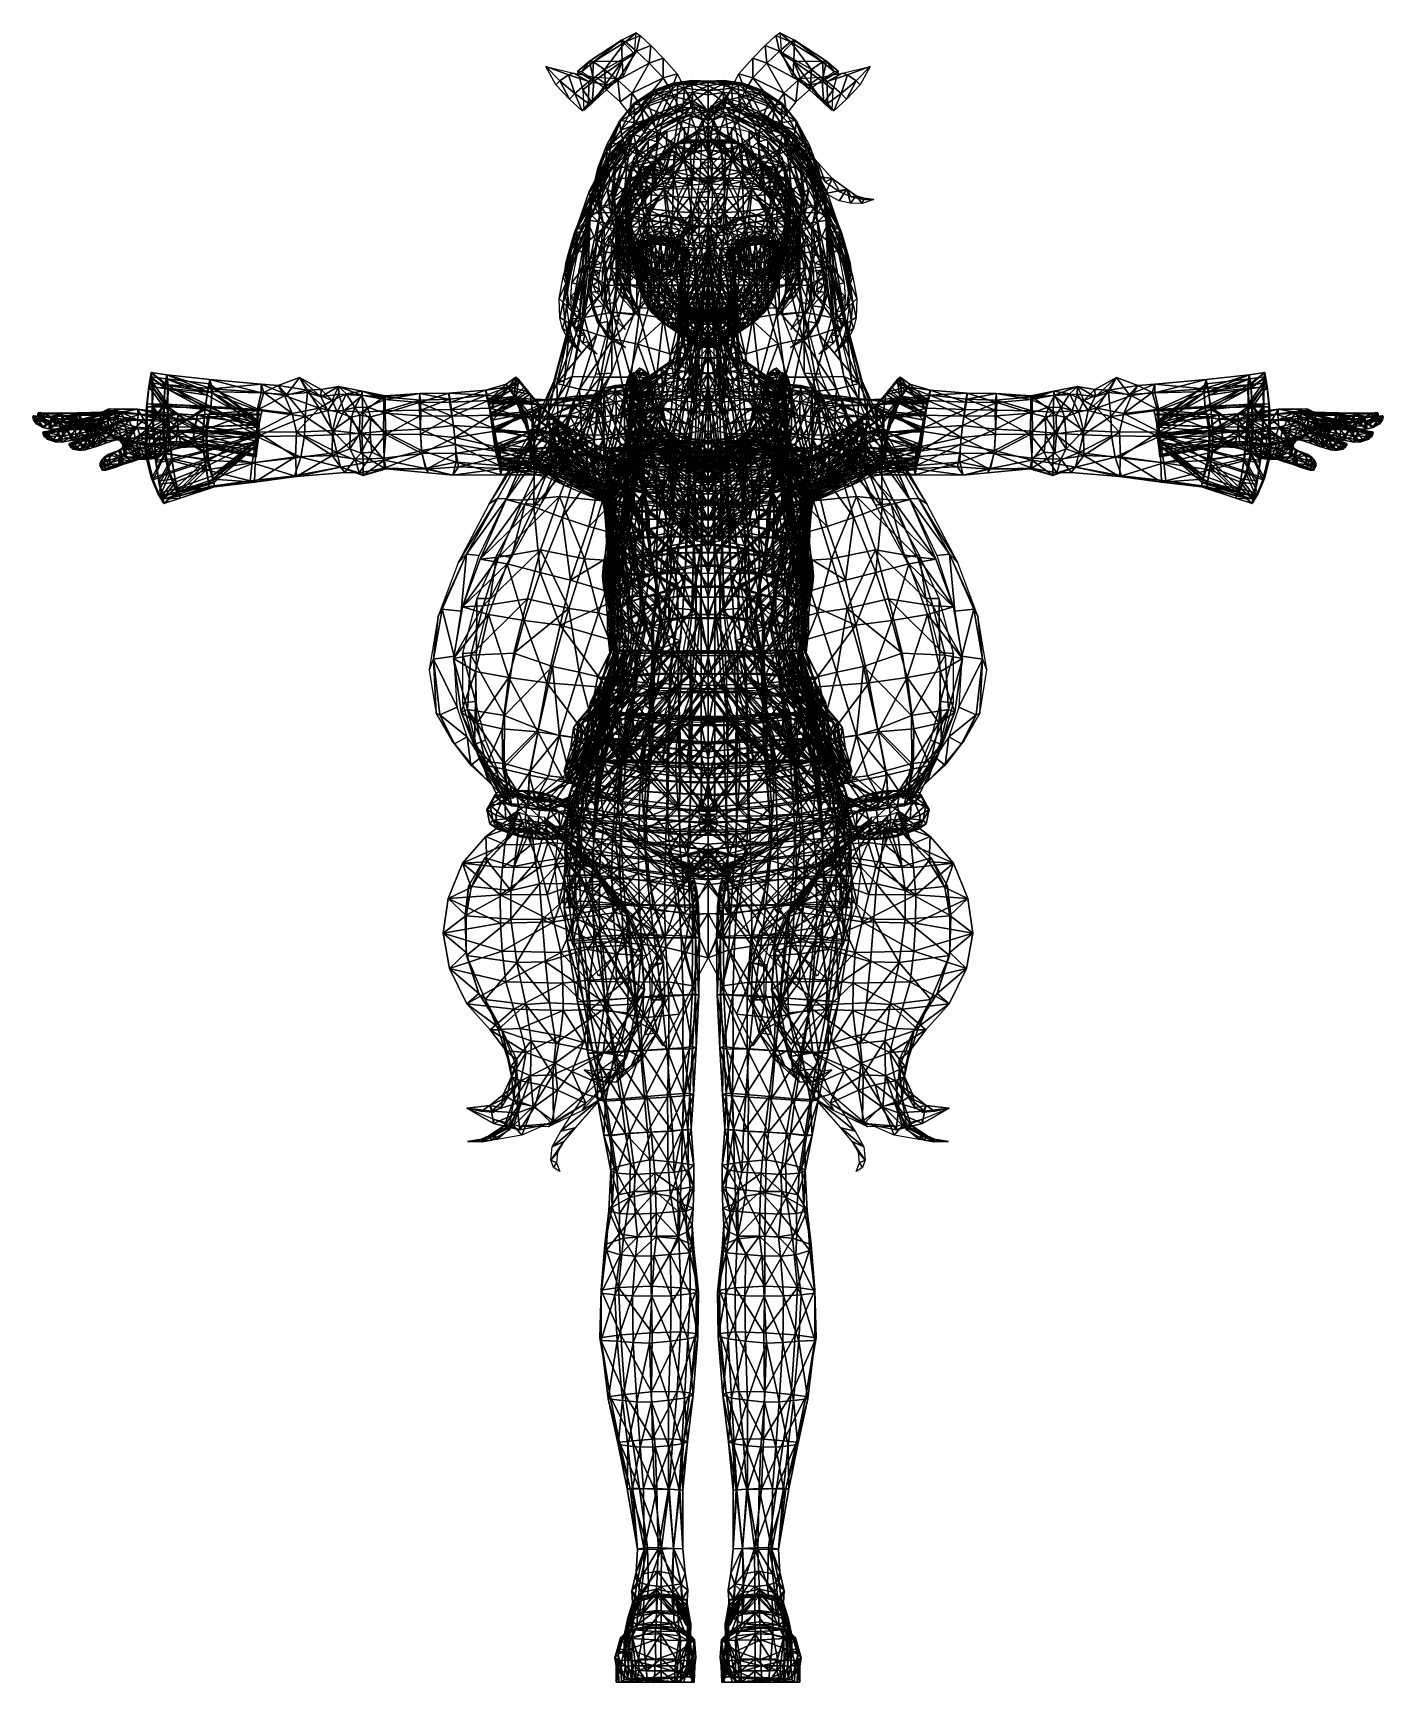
# Model space of a CAD drawing. Extents: x -64 to 64, y 0 to 156.
import ezdxf

# ---------------------------------------------------------------- set-up
doc = ezdxf.new("R2010")
doc.units = 0
for name, color, linetype in [('BLW_DEF', 250, 'CONTINUOUS'), ('button', 250, 'CONTINUOUS'), ('cheek', 250, 'CONTINUOUS'), ('EL_DEF', 250, 'CONTINUOUS'), ('eye_base_old', 250, 'CONTINUOUS'), ('EYE_DEF', 250, 'CONTINUOUS'), ('eye_L_old', 250, 'CONTINUOUS'), ('eye_R_old', 250, 'CONTINUOUS'), ('hair_accce', 250, 'CONTINUOUS'), ('hair_front', 250, 'CONTINUOUS'), ('hair_frontside', 250, 'CONTINUOUS'), ('hairband', 250, 'CONTINUOUS'), ('head_back', 250, 'CONTINUOUS'), ('Leg', 250, 'CONTINUOUS'), ('MTH_DEF', 250, 'CONTINUOUS'), ('Shirts', 250, 'CONTINUOUS'), ('shirts_sode', 250, 'CONTINUOUS'), ('shirts_sode_BK', 250, 'CONTINUOUS'), ('skin', 250, 'CONTINUOUS'), ('tail', 250, 'CONTINUOUS'), ('tail_bottom', 250, 'CONTINUOUS'), ('uwagi', 250, 'CONTINUOUS'), ('uwagi_BK', 250, 'CONTINUOUS')]:
    doc.layers.add(name, color=color, linetype=linetype)

msp = doc.modelspace()

# ---------------------------------------------------------------- meshes
at = {"layer": 'BLW_DEF', "color": 250}
mesh = msp.add_polyface(dxfattribs=at)
corners = [(1.755904, 137.469894, 7.851127), (1.762604, 138.026535, 7.966827), (1.427303, 137.840073, 7.987527), (1.762604, 138.026535, 7.966827), (1.755904, 137.469894, 7.851127), (2.063604, 137.712509, 7.860826), (1.140402, 137.649719, 7.98963), (1.755904, 137.469894, 7.851127), (1.427303, 137.840073, 7.987527), (1.755904, 137.469894, 7.851127), (1.140402, 137.649719, 7.98963), (1.295803, 137.096205, 7.845229), (3.044207, 138.55182, 7.763527), (2.646805, 138.417924, 7.838825), (2.748207, 138.203614, 7.793425), (2.748207, 138.203614, 7.793425), (3.169708, 138.376115, 7.720225), (3.044207, 138.55182, 7.763527), (3.169708, 138.376115, 7.720225), (3.469609, 138.659777, 7.669929), (3.044207, 138.55182, 7.763527), (3.469609, 138.659777, 7.669929), (3.169708, 138.376115, 7.720225), (3.587908, 138.522523, 7.631128), (4.39941, 138.731646, 7.362425), (4.68651, 138.876528, 7.246324), (4.27811, 138.819536, 7.423127), (4.68651, 138.876528, 7.246324), (4.39941, 138.731646, 7.362425), (4.74971, 138.777575, 7.215025), (3.587908, 138.522523, 7.631128), (3.827309, 138.737215, 7.582724), (3.469609, 138.659777, 7.669929), (3.587908, 138.522523, 7.631128), (3.964109, 138.633379, 7.513425), (3.827309, 138.737215, 7.582724), (3.964109, 138.633379, 7.513425), (4.27811, 138.819536, 7.423127), (3.827309, 138.737215, 7.582724), (3.964109, 138.633379, 7.513425), (4.39941, 138.731646, 7.362425), (4.27811, 138.819536, 7.423127), (2.352405, 137.94574, 7.844127), (2.646805, 138.417924, 7.838825), (2.132205, 138.21132, 7.917126), (2.646805, 138.417924, 7.838825), (2.352405, 137.94574, 7.844127), (2.748207, 138.203614, 7.793425), (2.063604, 137.712509, 7.860826), (2.132205, 138.21132, 7.917126), (1.762604, 138.026535, 7.966827), (2.132205, 138.21132, 7.917126), (2.063604, 137.712509, 7.860826), (2.352405, 137.94574, 7.844127), (-1.427304, 137.840073, 7.987527), (-1.762605, 138.026535, 7.966827), (-1.755905, 137.469894, 7.851127), (-1.755905, 137.469894, 7.851127), (-1.762605, 138.026535, 7.966827), (-2.063606, 137.712509, 7.860826), (-1.295804, 137.096205, 7.845229), (-1.140404, 137.649719, 7.98963), (-1.755905, 137.469894, 7.851127), (-1.140404, 137.649719, 7.98963), (-1.427304, 137.840073, 7.987527), (-1.755905, 137.469894, 7.851127), (-3.044208, 138.55182, 7.763527), (-2.748208, 138.203614, 7.793425), (-2.646806, 138.417924, 7.838825), (-2.748208, 138.203614, 7.793425), (-3.044208, 138.55182, 7.763527), (-3.16971, 138.376115, 7.720225), (-3.044208, 138.55182, 7.763527), (-3.46961, 138.659776, 7.669929), (-3.16971, 138.376115, 7.720225), (-3.16971, 138.376115, 7.720225), (-3.46961, 138.659776, 7.669929), (-3.587909, 138.522523, 7.631128), (-4.749711, 138.777575, 7.215025), (-4.399411, 138.731646, 7.362425), (-4.686511, 138.876528, 7.246324), (-4.278111, 138.819536, 7.423127), (-4.686511, 138.876528, 7.246324), (-4.399411, 138.731646, 7.362425), (-3.82731, 138.737215, 7.582724), (-3.587909, 138.522523, 7.631128), (-3.46961, 138.659776, 7.669929), (-3.587909, 138.522523, 7.631128), (-3.82731, 138.737215, 7.582724), (-3.96411, 138.633379, 7.513425), (-4.278111, 138.819536, 7.423127), (-3.96411, 138.633379, 7.513425), (-3.82731, 138.737215, 7.582724), (-3.96411, 138.633379, 7.513425), (-4.278111, 138.819536, 7.423127), (-4.399411, 138.731646, 7.362425), (-2.132206, 138.21132, 7.917126), (-2.646806, 138.417924, 7.838825), (-2.352406, 137.94574, 7.844127), (-2.352406, 137.94574, 7.844127), (-2.646806, 138.417924, 7.838825), (-2.748208, 138.203614, 7.793425), (-2.063606, 137.712509, 7.860826), (-2.132206, 138.21132, 7.917126), (-2.352406, 137.94574, 7.844127), (-2.132206, 138.21132, 7.917126), (-2.063606, 137.712509, 7.860826), (-1.762605, 138.026535, 7.966827)]
mesh.append_faces([[corners[k] for k in face] for face in [(2, 1, 0), (5, 4, 3), (8, 7, 6), (11, 10, 9), (14, 13, 12), (17, 16, 15), (20, 19, 18), (23, 22, 21), (26, 25, 24), (29, 28, 27), (32, 31, 30), (35, 34, 33), (38, 37, 36), (41, 40, 39), (44, 43, 42), (47, 46, 45), (50, 49, 48), (53, 52, 51), (56, 55, 54), (59, 58, 57), (62, 61, 60), (65, 64, 63), (68, 67, 66), (71, 70, 69), (74, 73, 72), (77, 76, 75), (80, 79, 78), (83, 82, 81), (86, 85, 84), (89, 88, 87), (92, 91, 90), (95, 94, 93), (98, 97, 96), (101, 100, 99), (104, 103, 102), (107, 106, 105)]], dxfattribs={"color": 250})
at = {"layer": 'button', "color": 250}
mesh = msp.add_polyface(dxfattribs=at)
corners = [(0, 81.223099, 10.427298), (0, 80.330002, 10.427298), (0.3751, 80.418404, 10.427298), (0.6859, 80.666298, 10.427298), (0.8584, 81.024399, 10.427298), (0.8584, 81.4217, 10.427298), (0.6859, 81.779801, 10.427298), (0.3751, 82.027703, 10.427298), (0, 82.116097, 10.427298), (0, 80.330002, 10.194198), (0.3751, 80.418404, 10.194198), (0.6859, 80.666298, 10.194198), (0.8584, 81.024399, 10.194198), (0.8584, 81.4217, 10.194198), (0.6859, 81.779801, 10.194198), (0.3751, 82.027703, 10.194198), (0, 82.116097, 10.194198), (-0.3751, 80.418404, 10.427298), (-0.6859, 80.666298, 10.427298), (-0.8584, 81.024399, 10.427298), (-0.8584, 81.4217, 10.427298), (-0.6859, 81.779801, 10.427298), (-0.3751, 82.027703, 10.427298), (-0.3751, 80.418404, 10.194198), (-0.6859, 80.666298, 10.194198), (-0.8584, 81.024399, 10.194198), (-0.8584, 81.4217, 10.194198), (-0.6859, 81.779801, 10.194198), (-0.3751, 82.027703, 10.194198), (-0.353217, 116.068107, 8.161005), (-0.318116, 115.47351, 8.679005), (0.353183, 116.068108, 8.161005), (0.318084, 115.473511, 8.679005), (0.353184, 115.779511, 7.852304), (0.318085, 115.154106, 8.323905), (-0.353217, 115.77951, 7.852304), (-0.318116, 115.154105, 8.323905), (-0.123317, 116.13591, 8.333905), (-0.111117, 115.734207, 8.682205), (0.123283, 116.13591, 8.333905), (0.111084, 115.734207, 8.682205), (0.123283, 115.970604, 8.177205), (0.111084, 115.56961, 8.526505), (-0.123317, 115.970603, 8.177205), (-0.111116, 115.56961, 8.526505), (0.133984, 115.501205, 8.836205), (0.241384, 115.567307, 8.781505), (0.300984, 115.662606, 8.702604), (0.300984, 115.76841, 8.615105), (0.241383, 115.863808, 8.536204), (0.133983, 115.92981, 8.481605), (-0.000017, 115.953407, 8.462105), (-0.133917, 115.929809, 8.481605), (-0.241317, 115.863807, 8.536204), (-0.300917, 115.768409, 8.615105), (-0.300917, 115.662604, 8.702604), (-0.241316, 115.567306, 8.781505), (-0.133916, 115.501205, 8.836205), (0.133984, 115.45491, 8.780205), (0.241384, 115.520905, 8.725605), (0.300984, 115.61631, 8.646605), (0.300984, 115.722107, 8.559105), (0.241383, 115.817505, 8.480205), (0.133983, 115.883408, 8.425605), (-0.000017, 115.907005, 8.406105), (-0.133917, 115.883407, 8.425605), (-0.241317, 115.817504, 8.480205), (-0.300917, 115.722106, 8.559105), (-0.300917, 115.616309, 8.646605), (-0.241316, 115.520904, 8.725605), (-0.133916, 115.45491, 8.780205), (0.088184, 115.57431, 8.775704), (0.158984, 115.617805, 8.739705), (0.198184, 115.68071, 8.687705), (0.198184, 115.750404, 8.630105), (0.158983, 115.81321, 8.578005), (0.088183, 115.856605, 8.542105), (-0.000017, 115.872108, 8.529305), (-0.088217, 115.856605, 8.542105), (-0.158917, 115.813209, 8.578005), (-0.198217, 115.750404, 8.630105), (-0.198217, 115.680709, 8.687705), (-0.158916, 115.617805, 8.739705), (-0.088216, 115.57431, 8.775704), (0.088184, 115.528107, 8.719705), (0.158984, 115.57151, 8.683704), (0.198184, 115.634308, 8.631804), (0.198184, 115.704109, 8.574104), (0.158983, 115.766808, 8.522005), (0.088183, 115.81031, 8.486205), (-0.000017, 115.825805, 8.473305), (-0.088217, 115.81031, 8.486205), (-0.158917, 115.766807, 8.522005), (-0.198217, 115.704109, 8.574104), (-0.198216, 115.634307, 8.631804), (-0.158916, 115.57151, 8.683704), (-0.088216, 115.528106, 8.719705), (-0.000016, 115.443908, 9.038905), (-0.000016, 115.252609, 8.807805), (0.963185, 115.12581, 9.302005), (0.963185, 114.934511, 9.070905), (0.814087, 114.199609, 10.068505), (0.814087, 114.008302, 9.837406), (-0.000013, 113.741302, 10.447705), (-0.000013, 113.550003, 10.216606), (1.254585, 115.179209, 9.257805), (1.254586, 114.987909, 9.026705), (-0.000013, 113.570602, 10.589106), (-0.000012, 113.379203, 10.358106), (-0.963216, 115.125807, 9.302005), (-0.963216, 114.934507, 9.070905), (-0.814114, 114.199606, 10.068505), (-0.814114, 114.008299, 9.837406), (-1.254616, 115.179204, 9.257805), (-1.254616, 114.987905, 9.026705), (-0.867614, 113.961096, 10.266005), (-0.867714, 113.769697, 10.034905), (-1.181315, 114.363202, 9.933206), (-1.181315, 114.171903, 9.702105), (0.867587, 113.961099, 10.266006), (0.867687, 113.7697, 10.034906), (1.181287, 114.363207, 9.933206), (1.181287, 114.171907, 9.702106), (-0.313716, 115.601203, 8.908705), (-0.313616, 115.409904, 8.677605), (0.313684, 115.601204, 8.908705), (0.313584, 115.409905, 8.677605), (0.064584, 115.268806, 9.028305), (-0.064516, 115.268905, 9.028205), (0.064584, 115.222511, 8.972304), (-0.064516, 115.22261, 8.972205), (0.018784, 115.341911, 8.967805), (-0.018816, 115.34201, 8.967705), (0.018784, 115.295707, 8.911805), (-0.018816, 115.295807, 8.911705)]
mesh.append_faces([[corners[k] for k in face] for face in [(9, 1, 2), (10, 9, 2), (10, 2, 3), (11, 10, 3), (11, 3, 4), (12, 11, 4), (12, 4, 5), (13, 12, 5), (13, 5, 6), (14, 13, 6), (14, 6, 7), (15, 14, 7), (15, 7, 8), (16, 15, 8), (0, 2, 1), (0, 3, 2), (0, 4, 3), (0, 5, 4), (0, 6, 5), (0, 7, 6), (0, 8, 7), (1, 23, 17), (9, 23, 1), (17, 24, 18), (23, 24, 17), (18, 25, 19), (24, 25, 18), (20, 19, 26), (25, 26, 19), (20, 27, 21), (26, 27, 20), (22, 21, 28), (27, 28, 21), (22, 16, 8), (28, 16, 22), (1, 17, 0), (17, 18, 0), (18, 19, 0), (19, 20, 0), (20, 21, 0), (21, 22, 0), (22, 8, 0), (30, 29, 31), (32, 30, 31), (31, 33, 32), (34, 32, 33), (29, 30, 35), (36, 35, 30), (31, 29, 33), (35, 33, 29), (36, 30, 32), (34, 36, 32), (38, 37, 39), (40, 38, 39), (39, 41, 40), (42, 40, 41), (37, 38, 43), (44, 43, 38), (37, 43, 41), (39, 37, 41), (44, 38, 40), (42, 44, 40), (58, 45, 59), (46, 59, 45), (85, 72, 84), (71, 84, 72), (59, 46, 60), (47, 60, 46), (72, 85, 86), (73, 72, 86), (61, 60, 48), (47, 48, 60), (73, 86, 87), (74, 73, 87), (62, 61, 49), (48, 49, 61), (88, 75, 87), (74, 87, 75), (63, 62, 50), (49, 50, 62), (89, 75, 88), (76, 75, 89), (63, 50, 51), (64, 63, 51), (76, 89, 77), (90, 77, 89), (52, 65, 51), (64, 51, 65), (91, 78, 77), (90, 91, 77), (65, 52, 66), (53, 66, 52), (92, 79, 91), (78, 91, 79), (66, 53, 67), (54, 67, 53), (92, 93, 79), (80, 79, 93), (67, 54, 68), (55, 68, 54), (94, 81, 93), (80, 93, 81), (56, 69, 68), (55, 56, 68), (95, 82, 94), (81, 94, 82), (57, 70, 69), (56, 57, 69), (95, 96, 82), (83, 82, 96), (71, 72, 45), (46, 45, 72), (72, 73, 46), (47, 46, 73), (74, 48, 73), (47, 73, 48), (75, 49, 74), (48, 74, 49), (50, 49, 75), (76, 50, 75), (76, 51, 50), (76, 77, 51), (52, 51, 78), (77, 78, 51), (53, 52, 79), (78, 79, 52), (79, 80, 53), (54, 53, 80), (80, 81, 54), (55, 54, 81), (81, 56, 55), (81, 82, 56), (57, 82, 83), (82, 57, 56), (99, 101, 97), (103, 97, 101), (104, 102, 98), (100, 98, 102), (109, 97, 111), (111, 97, 103), (112, 104, 98), (98, 110, 112), (115, 103, 107), (116, 108, 104), (107, 108, 115), (116, 115, 108), (115, 111, 103), (116, 104, 112), (115, 116, 112), (111, 115, 112), (117, 113, 109), (118, 110, 114), (114, 113, 117), (117, 118, 114), (117, 109, 111), (118, 112, 110), (111, 112, 117), (118, 117, 112), (119, 107, 103), (120, 104, 108), (108, 107, 119), (120, 108, 119), (119, 103, 101), (120, 102, 104), (120, 119, 102), (101, 102, 119), (121, 99, 105), (122, 106, 100), (122, 121, 106), (105, 106, 121), (121, 101, 99), (122, 100, 102), (102, 101, 121), (122, 102, 121), (123, 109, 113), (124, 114, 110), (113, 114, 123), (124, 123, 114), (123, 97, 109), (124, 110, 98), (98, 97, 123), (124, 98, 123), (125, 105, 99), (126, 100, 106), (106, 105, 125), (126, 106, 125), (125, 99, 97), (126, 98, 100), (97, 98, 125), (126, 125, 98), (57, 128, 70), (130, 70, 128), (128, 57, 132), (83, 132, 57), (96, 134, 83), (132, 83, 134), (70, 134, 96), (130, 134, 70), (134, 130, 132), (128, 132, 130), (84, 71, 133), (131, 133, 71), (45, 131, 71), (131, 45, 127), (58, 127, 45), (129, 127, 58), (84, 133, 58), (129, 58, 133), (131, 129, 133), (131, 127, 129)]], dxfattribs={"color": 250})
at = {"layer": 'cheek', "color": 250}
mesh = msp.add_polyface(dxfattribs=at)
corners = [(2.525406, 132.159986, 7.239931), (4.631911, 129.963682, 6.527424), (4.631911, 132.159986, 6.731029), (4.631911, 129.963682, 6.527424), (2.525406, 132.159986, 7.239931), (2.525406, 129.963682, 7.094525), (2.525406, 134.356306, 7.183071), (4.631911, 132.159986, 6.731029), (4.631911, 134.356306, 6.62627), (4.631911, 132.159986, 6.731029), (2.525406, 134.356306, 7.183071), (2.525406, 132.159986, 7.239931), (4.631911, 132.159986, 6.731029), (4.631911, 129.963682, 6.527424), (6.738517, 132.159986, 6.087028), (6.738517, 132.159986, 6.087028), (4.631911, 129.963682, 6.527424), (6.738517, 129.963682, 5.771621), (4.631911, 134.356306, 6.62627), (4.631911, 132.159986, 6.731029), (6.738517, 134.356306, 6.015768), (6.738517, 134.356306, 6.015768), (4.631911, 132.159986, 6.731029), (6.738517, 132.159986, 6.087028), (8.845022, 132.159987, 4.769919), (6.738517, 132.159986, 6.087028), (6.738517, 129.963682, 5.771621), (2.525406, 129.963682, 7.094525), (2.525406, 132.159986, 7.239931), (0.418801, 132.159986, 7.439726), (0.418801, 132.159986, 7.439726), (2.525406, 132.159986, 7.239931), (2.525406, 134.356306, 7.183071), (6.738517, 132.159986, 6.087028), (8.845022, 132.159987, 4.769919), (6.738517, 134.356306, 6.015768), (-4.631911, 132.159986, 6.731029), (-2.525406, 129.963682, 7.094525), (-2.525406, 132.159986, 7.239931), (-2.525406, 129.963682, 7.094525), (-4.631911, 132.159986, 6.731029), (-4.631911, 129.963682, 6.527424), (-4.631911, 134.356306, 6.62627), (-2.525406, 132.159986, 7.239931), (-2.525406, 134.356306, 7.183071), (-2.525406, 132.159986, 7.239931), (-4.631911, 134.356306, 6.62627), (-4.631911, 132.159986, 6.731029), (-4.631911, 132.159986, 6.731029), (-6.738517, 132.159987, 6.087028), (-6.738517, 129.963682, 5.771621), (-4.631911, 132.159986, 6.731029), (-6.738517, 129.963682, 5.771621), (-4.631911, 129.963682, 6.527424), (-4.631911, 134.356306, 6.62627), (-6.738517, 134.356306, 6.015768), (-6.738517, 132.159987, 6.087028), (-4.631911, 134.356306, 6.62627), (-6.738517, 132.159987, 6.087028), (-4.631911, 132.159986, 6.731029), (-6.738517, 129.963682, 5.771621), (-6.738517, 132.159987, 6.087028), (-8.845022, 132.159987, 4.769919), (-0.418801, 132.159986, 7.439726), (-2.525406, 132.159986, 7.239931), (-2.525406, 129.963682, 7.094525), (-2.525406, 134.356306, 7.183071), (-2.525406, 132.159986, 7.239931), (-0.418801, 132.159986, 7.439726), (-6.738517, 134.356306, 6.015768), (-8.845022, 132.159987, 4.769919), (-6.738517, 132.159987, 6.087028)]
mesh.append_faces([[corners[k] for k in face] for face in [(2, 1, 0), (5, 4, 3), (8, 7, 6), (11, 10, 9), (14, 13, 12), (17, 16, 15), (20, 19, 18), (23, 22, 21), (26, 25, 24), (29, 28, 27), (32, 31, 30), (35, 34, 33), (38, 37, 36), (41, 40, 39), (44, 43, 42), (47, 46, 45), (50, 49, 48), (53, 52, 51), (56, 55, 54), (59, 58, 57), (62, 61, 60), (65, 64, 63), (68, 67, 66), (71, 70, 69)]], dxfattribs={"color": 250})
at = {"layer": 'EL_DEF', "color": 250}
mesh = msp.add_polyface(dxfattribs=at)
corners = [(-6.717217, 135.112696, 5.28392), (-6.679817, 135.077204, 5.293521), (-6.706218, 135.048701, 5.269421), (-6.717217, 135.112696, 5.28392), (-6.706218, 135.048701, 5.269421), (-6.759518, 135.032099, 5.251921), (-6.531417, 135.706508, 5.568621), (-6.650617, 135.286097, 5.434821), (-6.706317, 135.537196, 5.507621), (-7.134919, 135.292796, 5.27662), (-6.929218, 135.399104, 5.378921), (-6.924018, 135.302806, 5.338021), (-6.812218, 135.460902, 5.457421), (-6.706317, 135.537196, 5.507621), (-6.751918, 135.308207, 5.408021), (-6.650617, 135.286097, 5.434821), (-6.751918, 135.308207, 5.408021), (-6.706317, 135.537196, 5.507621), (-6.812218, 135.460902, 5.457421), (-6.751918, 135.308207, 5.408021), (-6.929218, 135.399104, 5.378921), (-6.924018, 135.302806, 5.338021), (-6.929218, 135.399104, 5.378921), (-6.751918, 135.308207, 5.408021), (-5.833515, 135.687801, 5.713422), (-6.070416, 135.783901, 6.005922), (-5.642815, 135.792904, 5.855322), (-5.833515, 135.687801, 5.713422), (-6.030116, 135.521404, 5.563121), (-6.070416, 135.783901, 6.005922), (-6.264316, 135.612407, 5.832022), (-6.070416, 135.783901, 6.005922), (-6.030116, 135.521404, 5.563121), (-6.444217, 135.895199, 5.685922), (-6.264316, 135.612407, 5.832022), (-6.531417, 135.706508, 5.568621), (-6.264316, 135.612407, 5.832022), (-6.416117, 135.337809, 5.678321), (-6.531417, 135.706508, 5.568621), (-6.248316, 135.288096, 5.344721), (-6.416117, 135.337809, 5.678321), (-6.030116, 135.521404, 5.563121), (-6.264316, 135.612407, 5.832022), (-6.030116, 135.521404, 5.563121), (-6.416117, 135.337809, 5.678321), (-6.650617, 135.286097, 5.434821), (-6.531417, 135.706508, 5.568621), (-6.416117, 135.337809, 5.678321), (-6.232416, 134.237404, 5.277821), (-6.385717, 134.441995, 5.27732), (-6.117616, 134.236199, 5.433321), (-6.232416, 134.4302, 5.471021), (-6.117616, 134.236199, 5.433321), (-6.385717, 134.441995, 5.27732), (-6.232416, 134.4302, 5.471021), (-6.038616, 134.519204, 5.297421), (-6.117616, 134.236199, 5.433321), (-5.969216, 134.282693, 5.268321), (-6.117616, 134.236199, 5.433321), (-6.038616, 134.519204, 5.297421), (-6.120616, 134.718698, 5.317421), (-6.232416, 134.4302, 5.471021), (-6.368117, 134.643503, 5.460321), (-6.120616, 134.718698, 5.317421), (-6.038616, 134.519204, 5.297421), (-6.232416, 134.4302, 5.471021), (-6.232416, 134.4302, 5.471021), (-6.385717, 134.441995, 5.27732), (-6.368117, 134.643503, 5.460321), (-6.535717, 134.670099, 5.22882), (-6.368117, 134.643503, 5.460321), (-6.385717, 134.441995, 5.27732), (-6.117616, 134.236199, 5.433321), (-5.924215, 133.943901, 5.403021), (-6.232416, 134.237404, 5.277821), (-6.043216, 133.924202, 5.259221), (-6.232416, 134.237404, 5.277821), (-5.924215, 133.943901, 5.403021), (-5.924215, 133.943901, 5.403021), (-6.117616, 134.236199, 5.433321), (-5.852715, 134.012505, 5.262721), (-5.969216, 134.282693, 5.268321), (-5.852715, 134.012505, 5.262721), (-6.117616, 134.236199, 5.433321), (-6.176616, 134.980906, 5.334221), (-6.120616, 134.718698, 5.317421), (-6.466617, 134.871698, 5.480921), (-6.368117, 134.643503, 5.460321), (-6.466617, 134.871698, 5.480921), (-6.120616, 134.718698, 5.317421), (-6.368117, 134.643503, 5.460321), (-6.535717, 134.670099, 5.22882), (-6.466617, 134.871698, 5.480921), (-6.611417, 134.880701, 5.23942), (-6.466617, 134.871698, 5.480921), (-6.535717, 134.670099, 5.22882), (-6.043216, 133.924202, 5.259221), (-5.924215, 133.943901, 5.403021), (-5.809615, 133.6016, 5.356421), (-5.726315, 133.651405, 5.33562), (-5.809615, 133.6016, 5.356421), (-5.924215, 133.943901, 5.403021), (-5.726315, 133.651405, 5.33562), (-5.924215, 133.943901, 5.403021), (-5.635215, 133.713996, 5.310921), (-5.852715, 134.012505, 5.262721), (-5.635215, 133.713996, 5.310921), (-5.924215, 133.943901, 5.403021), (-6.248316, 135.288096, 5.344721), (-6.176616, 134.980906, 5.334221), (-6.554717, 135.136103, 5.533421), (-6.466617, 134.871698, 5.480921), (-6.554717, 135.136103, 5.533421), (-6.176616, 134.980906, 5.334221), (-6.466617, 134.871698, 5.480921), (-6.679817, 135.077204, 5.293521), (-6.554717, 135.136103, 5.533421), (-6.611417, 134.880701, 5.23942), (-6.679817, 135.077204, 5.293521), (-6.466617, 134.871698, 5.480921), (-6.554717, 135.136103, 5.533421), (-6.679817, 135.077204, 5.293521), (-6.717217, 135.112696, 5.28392), (-6.554717, 135.136103, 5.533421), (-6.650617, 135.286097, 5.434821), (-6.416117, 135.337809, 5.678321), (-6.248316, 135.288096, 5.344721), (-6.554717, 135.136103, 5.533421), (-6.416117, 135.337809, 5.678321), (-6.650617, 135.286097, 5.434821), (-6.554717, 135.136103, 5.533421), (-6.676117, 135.244395, 5.345921), (-6.554717, 135.136103, 5.533421), (-6.717217, 135.112696, 5.28392), (-6.676117, 135.244395, 5.345921), (-6.320616, 135.758098, 5.787122), (-5.957616, 135.748302, 5.878022), (-6.189716, 135.587001, 5.692621)]
mesh.append_faces([[corners[k] for k in face] for face in [(0, 1, 2), (3, 4, 5), (6, 7, 8), (9, 10, 11), (12, 13, 14), (15, 16, 17), (18, 19, 20), (21, 22, 23), (24, 25, 26), (27, 28, 29), (30, 31, 32), (33, 34, 35), (36, 37, 38), (39, 40, 41), (42, 43, 44), (45, 46, 47), (48, 49, 50), (51, 52, 53), (54, 55, 56), (57, 58, 59), (60, 61, 62), (63, 64, 65), (66, 67, 68), (69, 70, 71), (72, 73, 74), (75, 76, 77), (78, 79, 80), (81, 82, 83), (84, 85, 86), (87, 88, 89), (90, 91, 92), (93, 94, 95), (96, 97, 98), (99, 100, 101), (102, 103, 104), (105, 106, 107), (108, 109, 110), (111, 112, 113), (114, 115, 116), (117, 118, 119), (120, 121, 122), (123, 124, 125), (126, 127, 128), (129, 130, 131), (132, 133, 134), (135, 136, 137)]], dxfattribs={"color": 250})
mesh = msp.add_polyface(dxfattribs=at)
corners = [(-5.081413, 136.626005, 6.584224), (-4.680512, 136.634107, 6.724324), (-5.018513, 136.230603, 6.587724), (-4.909713, 135.988705, 6.265823), (-5.018513, 136.230603, 6.587724), (-4.641512, 135.958401, 6.343123), (-5.018513, 136.230603, 6.587724), (-5.441814, 136.158902, 6.390023), (-5.081413, 136.626005, 6.584224), (-5.574815, 136.547712, 6.396823), (-5.081413, 136.626005, 6.584224), (-5.441814, 136.158902, 6.390023), (-5.441814, 136.158902, 6.390023), (-5.018513, 136.230603, 6.587724), (-5.278114, 135.921398, 6.131123), (-4.909713, 135.988705, 6.265823), (-5.278114, 135.921398, 6.131123), (-5.018513, 136.230603, 6.587724), (-5.441814, 136.158902, 6.390023), (-5.815115, 135.954296, 6.179223), (-6.018016, 136.305402, 6.109523), (-5.574815, 136.547712, 6.396823), (-5.441814, 136.158902, 6.390023), (-6.018016, 136.305402, 6.109523), (-5.441814, 136.158902, 6.390023), (-5.278114, 135.921398, 6.131123), (-5.815115, 135.954296, 6.179223), (-5.642815, 135.792904, 5.855322), (-5.815115, 135.954296, 6.179223), (-5.278114, 135.921398, 6.131123), (-5.815115, 135.954296, 6.179223), (-6.070416, 135.783901, 6.005922), (-6.303216, 136.083508, 5.860722), (-6.303216, 136.083508, 5.860722), (-6.018016, 136.305402, 6.109523), (-5.815115, 135.954296, 6.179223), (-5.815115, 135.954296, 6.179223), (-5.642815, 135.792904, 5.855322), (-6.070416, 135.783901, 6.005922), (-6.070416, 135.783901, 6.005922), (-6.264316, 135.612407, 5.832022), (-6.444217, 135.895199, 5.685922), (-6.444217, 135.895199, 5.685922), (-6.303216, 136.083508, 5.860722), (-6.070416, 135.783901, 6.005922), (-5.231414, 136.214902, 6.507324), (-4.923813, 136.371198, 6.690324), (-5.071114, 136.041897, 6.380023), (-4.632812, 136.204007, 6.670224), (-5.071114, 136.041897, 6.380023), (-4.923813, 136.371198, 6.690324), (-6.701018, 136.364102, 6.090323), (-6.823018, 136.569807, 6.192223), (-6.625717, 136.394803, 6.148023), (-6.701018, 136.364102, 6.090323), (-6.625717, 136.394803, 6.148023), (-6.576117, 136.159909, 5.996522), (-6.455317, 136.229001, 6.114023), (-6.576117, 136.159909, 5.996522), (-6.625717, 136.394803, 6.148023), (-6.217216, 136.026196, 6.069122), (-6.455317, 136.229001, 6.114023), (-6.314017, 136.331006, 6.115523), (-5.948715, 136.152798, 6.128323), (-6.217216, 136.026196, 6.069122), (-6.314017, 136.331006, 6.115523), (-6.455317, 136.229001, 6.114023), (-6.625717, 136.394803, 6.148023), (-6.314017, 136.331006, 6.115523), (-6.625717, 136.394803, 6.148023), (-6.823018, 136.569807, 6.192223), (-6.543617, 136.436704, 6.167423), (-6.314017, 136.331006, 6.115523), (-6.625717, 136.394803, 6.148023), (-6.543617, 136.436704, 6.167423), (-6.455317, 136.229001, 6.114023), (-6.217216, 136.026196, 6.069122), (-6.453317, 135.918804, 5.862622), (-6.576117, 136.159909, 5.996522), (-6.455317, 136.229001, 6.114023), (-6.453317, 135.918804, 5.862622), (-6.453317, 135.918804, 5.862622), (-6.217216, 136.026196, 6.069122), (-6.106816, 135.883404, 6.018622), (-6.217216, 136.026196, 6.069122), (-5.948715, 136.152798, 6.128323), (-6.106816, 135.883404, 6.018622), (-5.948715, 136.152798, 6.128323), (-5.791815, 136.032406, 6.141923), (-6.106816, 135.883404, 6.018622), (-6.453317, 135.918804, 5.862622), (-6.106816, 135.883404, 6.018622), (-6.320616, 135.758098, 5.787122), (-5.957616, 135.748302, 5.878022), (-5.791815, 136.032406, 6.141923), (-5.687515, 135.934704, 6.070223), (-5.749315, 136.88661, 6.889225), (-6.045416, 137.228408, 7.035825), (-5.688815, 136.945006, 6.938025), (-6.045416, 137.228408, 7.035825), (-5.615315, 136.999007, 6.923925), (-5.688815, 136.945006, 6.938025), (-5.150314, 136.540006, 6.782425), (-5.291214, 136.830503, 6.847224), (-4.902313, 136.657606, 6.798124), (-5.291214, 136.830503, 6.847224), (-5.150314, 136.540006, 6.782425), (-5.425214, 136.754804, 6.864525), (-5.688815, 136.945006, 6.938025), (-5.615315, 136.999007, 6.923925), (-5.425214, 136.754804, 6.864525), (-5.425214, 136.754804, 6.864525), (-5.615315, 136.999007, 6.923925), (-5.291214, 136.830503, 6.847224), (-5.425214, 136.754804, 6.864525), (-5.595915, 136.672712, 6.801824), (-5.688815, 136.945006, 6.938025), (-5.749315, 136.88661, 6.889225), (-5.688815, 136.945006, 6.938025), (-5.595915, 136.672712, 6.801824), (-5.425214, 136.754804, 6.864525), (-5.448314, 136.430005, 6.655824), (-5.595915, 136.672712, 6.801824), (-5.425214, 136.754804, 6.864525), (-5.150314, 136.540006, 6.782425), (-5.448314, 136.430005, 6.655824), (-5.150314, 136.540006, 6.782425), (-5.231414, 136.214902, 6.507324), (-5.448314, 136.430005, 6.655824), (-5.150314, 136.540006, 6.782425), (-4.923813, 136.371198, 6.690324), (-5.231414, 136.214902, 6.507324), (-5.150314, 136.540006, 6.782425), (-4.902313, 136.657606, 6.798124), (-4.923813, 136.371198, 6.690324), (-6.106816, 135.883404, 6.018622), (-5.791815, 136.032406, 6.141923), (-5.957616, 135.748302, 5.878022), (-6.320616, 135.758098, 5.787122), (-6.106816, 135.883404, 6.018622), (-5.957616, 135.748302, 5.878022)]
mesh.append_faces([[corners[k] for k in face] for face in [(0, 1, 2), (3, 4, 5), (6, 7, 8), (9, 10, 11), (12, 13, 14), (15, 16, 17), (18, 19, 20), (21, 22, 23), (24, 25, 26), (27, 28, 29), (30, 31, 32), (33, 34, 35), (36, 37, 38), (39, 40, 41), (42, 43, 44), (45, 46, 47), (48, 49, 50), (51, 52, 53), (54, 55, 56), (57, 58, 59), (60, 61, 62), (63, 64, 65), (66, 67, 68), (69, 70, 71), (72, 73, 74), (75, 76, 77), (78, 79, 80), (81, 82, 83), (84, 85, 86), (87, 88, 89), (90, 91, 92), (93, 94, 95), (96, 97, 98), (99, 100, 101), (102, 103, 104), (105, 106, 107), (108, 109, 110), (111, 112, 113), (114, 115, 116), (117, 118, 119), (120, 121, 122), (123, 124, 125), (126, 127, 128), (129, 130, 131), (132, 133, 134), (135, 136, 137), (138, 139, 140)]], dxfattribs={"color": 250})
mesh = msp.add_polyface(dxfattribs=at)
corners = [(-3.181309, 135.677303, 6.891024), (-3.027708, 135.963802, 6.902624), (-2.890008, 135.481395, 6.883825), (-2.890008, 135.481395, 6.883825), (-3.040308, 135.382899, 6.643724), (-3.181309, 135.677303, 6.891024), (-3.261909, 135.536906, 6.624924), (-3.181309, 135.677303, 6.891024), (-3.040308, 135.382899, 6.643724), (-3.181309, 135.677303, 6.891024), (-3.450209, 135.845302, 6.870225), (-3.027708, 135.963802, 6.902624), (-3.317409, 136.141202, 6.892124), (-3.027708, 135.963802, 6.902624), (-3.450209, 135.845302, 6.870225), (-3.181309, 135.677303, 6.891024), (-3.261909, 135.536906, 6.624924), (-3.450209, 135.845302, 6.870225), (-3.514209, 135.692699, 6.590724), (-3.450209, 135.845302, 6.870225), (-3.261909, 135.536906, 6.624924), (-3.450209, 135.845302, 6.870225), (-3.90091, 136.031002, 6.819724), (-3.317409, 136.141202, 6.892124), (-3.82851, 136.385297, 6.841224), (-3.317409, 136.141202, 6.892124), (-3.90091, 136.031002, 6.819724), (-3.450209, 135.845302, 6.870225), (-3.514209, 135.692699, 6.590724), (-3.90091, 136.031002, 6.819724), (-3.91481, 135.827602, 6.506523), (-3.90091, 136.031002, 6.819724), (-3.514209, 135.692699, 6.590724), (-3.90091, 136.031002, 6.819724), (-4.355812, 136.152096, 6.746324), (-3.82851, 136.385297, 6.841224), (-4.299711, 136.533002, 6.792724), (-3.82851, 136.385297, 6.841224), (-4.355812, 136.152096, 6.746324), (-3.90091, 136.031002, 6.819724), (-3.91481, 135.827602, 6.506523), (-4.355812, 136.152096, 6.746324), (-4.349311, 135.922802, 6.401423), (-4.355812, 136.152096, 6.746324), (-3.91481, 135.827602, 6.506523), (-4.355812, 136.152096, 6.746324), (-4.688013, 136.21861, 6.670924), (-4.299711, 136.533002, 6.792724), (-4.680512, 136.634107, 6.724324), (-4.299711, 136.533002, 6.792724), (-4.688013, 136.21861, 6.670924), (-4.355812, 136.152096, 6.746324), (-4.349311, 135.922802, 6.401423), (-4.688013, 136.21861, 6.670924), (-4.641512, 135.958401, 6.343123), (-4.688013, 136.21861, 6.670924), (-4.349311, 135.922802, 6.401423), (-4.688013, 136.21861, 6.670924), (-5.018513, 136.230603, 6.587724), (-4.680512, 136.634107, 6.724324), (-4.688013, 136.21861, 6.670924), (-4.641512, 135.958401, 6.343123), (-5.018513, 136.230603, 6.587724), (-4.644112, 136.497205, 6.774725), (-4.632812, 136.204007, 6.670224), (-4.923813, 136.371198, 6.690324), (-4.644112, 136.497205, 6.774725), (-4.471612, 136.271603, 6.811124), (-4.632812, 136.204007, 6.670224), (-4.902313, 136.657606, 6.798124), (-4.644112, 136.497205, 6.774725), (-4.923813, 136.371198, 6.690324), (-4.375911, 136.776701, 7.221726), (-4.514912, 137.037505, 7.423026), (-4.303611, 136.816511, 7.305826), (-4.514912, 137.037505, 7.423026), (-4.259111, 136.848005, 7.295926), (-4.303611, 136.816511, 7.305826), (-3.65341, 136.106503, 6.906325), (-3.357409, 136.086697, 6.895425), (-3.61581, 135.872097, 6.697524), (-3.252409, 135.850506, 6.860425), (-3.61581, 135.872097, 6.697524), (-3.357409, 136.086697, 6.895425), (-3.82371, 136.34541, 7.032825), (-3.58841, 136.365506, 7.047025), (-3.65341, 136.106503, 6.906325), (-3.357409, 136.086697, 6.895425), (-3.65341, 136.106503, 6.906325), (-3.58841, 136.365506, 7.047025), (-4.009511, 136.506803, 7.128025), (-3.88301, 136.575101, 7.161725), (-3.82371, 136.34541, 7.032825), (-3.58841, 136.365506, 7.047025), (-3.82371, 136.34541, 7.032825), (-3.88301, 136.575101, 7.161725), (-4.132611, 136.4539, 6.979425), (-4.009511, 136.506803, 7.128025), (-4.044611, 136.316602, 6.901125), (-3.82371, 136.34541, 7.032825), (-4.044611, 136.316602, 6.901125), (-4.009511, 136.506803, 7.128025), (-4.230311, 136.606504, 7.091425), (-4.009511, 136.506803, 7.128025), (-4.132611, 136.4539, 6.979425), (-4.230311, 136.606504, 7.091425), (-4.148811, 136.66171, 7.216925), (-4.009511, 136.506803, 7.128025), (-4.148811, 136.66171, 7.216925), (-4.076411, 136.712599, 7.230026), (-4.009511, 136.506803, 7.128025), (-3.88301, 136.575101, 7.161725), (-4.009511, 136.506803, 7.128025), (-4.076411, 136.712599, 7.230026), (-4.303611, 136.816511, 7.305826), (-4.148811, 136.66171, 7.216925), (-4.230311, 136.606504, 7.091425), (-4.375911, 136.776701, 7.221726), (-4.303611, 136.816511, 7.305826), (-4.230311, 136.606504, 7.091425), (-4.303611, 136.816511, 7.305826), (-4.259111, 136.848005, 7.295926), (-4.148811, 136.66171, 7.216925), (-4.148811, 136.66171, 7.216925), (-4.259111, 136.848005, 7.295926), (-4.076411, 136.712599, 7.230026), (-3.90491, 135.881206, 6.597424), (-3.93101, 136.119305, 6.724124), (-3.65341, 136.106503, 6.906325), (-3.61581, 135.872097, 6.697524), (-3.90491, 135.881206, 6.597424), (-3.65341, 136.106503, 6.906325), (-4.044611, 136.316602, 6.901125), (-3.82371, 136.34541, 7.032825), (-3.93101, 136.119305, 6.724124), (-3.65341, 136.106503, 6.906325), (-3.93101, 136.119305, 6.724124), (-3.82371, 136.34541, 7.032825)]
mesh.append_faces([[corners[k] for k in face] for face in [(0, 1, 2), (3, 4, 5), (6, 7, 8), (9, 10, 11), (12, 13, 14), (15, 16, 17), (18, 19, 20), (21, 22, 23), (24, 25, 26), (27, 28, 29), (30, 31, 32), (33, 34, 35), (36, 37, 38), (39, 40, 41), (42, 43, 44), (45, 46, 47), (48, 49, 50), (51, 52, 53), (54, 55, 56), (57, 58, 59), (60, 61, 62), (63, 64, 65), (66, 67, 68), (69, 70, 71), (72, 73, 74), (75, 76, 77), (78, 79, 80), (81, 82, 83), (84, 85, 86), (87, 88, 89), (90, 91, 92), (93, 94, 95), (96, 97, 98), (99, 100, 101), (102, 103, 104), (105, 106, 107), (108, 109, 110), (111, 112, 113), (114, 115, 116), (117, 118, 119), (120, 121, 122), (123, 124, 125), (126, 127, 128), (129, 130, 131), (132, 133, 134), (135, 136, 137)]], dxfattribs={"color": 250})
mesh = msp.add_polyface(dxfattribs=at)
corners = [(-2.188606, 134.745004, 6.786524), (-2.157306, 134.843302, 6.803824), (-2.089806, 134.707605, 6.807824), (-2.128506, 134.682504, 6.808024), (-2.188606, 134.745004, 6.786524), (-2.089806, 134.707605, 6.807824), (-2.188606, 134.745004, 6.786524), (-2.301606, 134.677499, 6.666124), (-2.342607, 134.750299, 6.657024), (-2.188606, 134.745004, 6.786524), (-2.342607, 134.750299, 6.657024), (-2.157306, 134.843302, 6.803824), (-2.701907, 135.144602, 6.665424), (-2.890008, 135.481395, 6.883825), (-2.573407, 135.227305, 6.900125), (-2.701907, 135.144602, 6.665424), (-3.040308, 135.382899, 6.643724), (-2.890008, 135.481395, 6.883825), (-2.573407, 135.227305, 6.900125), (-2.890008, 135.481395, 6.883825), (-2.392407, 135.540309, 6.868425), (-2.636307, 135.749309, 6.887625), (-2.392407, 135.540309, 6.868425), (-2.890008, 135.481395, 6.883825), (-2.890008, 135.481395, 6.883825), (-3.027708, 135.963802, 6.902624), (-2.636307, 135.749309, 6.887625), (-2.573407, 135.227305, 6.900125), (-2.321606, 135.020395, 6.886625), (-2.467107, 134.959406, 6.663124), (-2.467107, 134.959406, 6.663124), (-2.701907, 135.144602, 6.665424), (-2.573407, 135.227305, 6.900125), (-2.321606, 135.020395, 6.886625), (-2.573407, 135.227305, 6.900125), (-2.153706, 135.224803, 6.921025), (-2.392407, 135.540309, 6.868425), (-2.153706, 135.224803, 6.921025), (-2.573407, 135.227305, 6.900125), (-2.321606, 135.020395, 6.886625), (-2.342607, 134.750299, 6.657024), (-2.467107, 134.959406, 6.663124), (-2.321606, 135.020395, 6.886625), (-2.157306, 134.843302, 6.803824), (-2.342607, 134.750299, 6.657024), (-1.975206, 135.004603, 6.929624), (-2.157306, 134.843302, 6.803824), (-2.321606, 135.020395, 6.886625), (-2.321606, 135.020395, 6.886625), (-2.153706, 135.224803, 6.921025), (-1.975206, 135.004603, 6.929624), (-1.975206, 135.004603, 6.929624), (-1.829205, 134.903299, 6.942025), (-1.934505, 134.754999, 6.851724), (-1.934505, 134.754999, 6.851724), (-2.157306, 134.843302, 6.803824), (-1.975206, 135.004603, 6.929624), (-1.780405, 134.719903, 6.911325), (-1.934505, 134.754999, 6.851724), (-1.829205, 134.903299, 6.942025), (-1.729705, 134.792108, 6.964225), (-1.780405, 134.719903, 6.911325), (-1.829205, 134.903299, 6.942025), (-2.166806, 134.525598, 6.723424), (-2.301606, 134.677499, 6.666124), (-2.188606, 134.745004, 6.786524), (-2.166806, 134.525598, 6.723424), (-2.209206, 134.4898, 6.681224), (-2.301606, 134.677499, 6.666124), (-2.076806, 134.618097, 6.792024), (-2.128506, 134.682504, 6.808024), (-2.056106, 134.644296, 6.794324), (-2.089806, 134.707605, 6.807824), (-2.056106, 134.644296, 6.794324), (-2.128506, 134.682504, 6.808024), (-2.979808, 135.994702, 7.138825), (-3.166008, 136.251111, 7.224925), (-2.915608, 136.036602, 7.177325), (-3.166008, 136.251111, 7.224925), (-2.860408, 136.066296, 7.142325), (-2.915608, 136.036602, 7.177325), (-2.472407, 135.110407, 6.865524), (-2.594507, 135.112498, 6.815924), (-2.440307, 135.272303, 6.877225), (-2.663307, 135.275706, 6.837824), (-2.440307, 135.272303, 6.877225), (-2.594507, 135.112498, 6.815924), (-2.257406, 135.208201, 6.870324), (-2.371507, 135.109202, 6.888325), (-2.440307, 135.272303, 6.877225), (-2.472407, 135.110407, 6.865524), (-2.440307, 135.272303, 6.877225), (-2.371507, 135.109202, 6.888325), (-2.483007, 135.428798, 6.986325), (-2.326206, 135.371302, 6.899225), (-2.440307, 135.272303, 6.877225), (-2.257406, 135.208201, 6.870324), (-2.440307, 135.272303, 6.877225), (-2.326206, 135.371302, 6.899225), (-2.742607, 135.659099, 6.989925), (-2.628407, 135.664409, 7.075025), (-2.687907, 135.503703, 6.932525), (-2.483007, 135.428798, 6.986325), (-2.687907, 135.503703, 6.932525), (-2.628407, 135.664409, 7.075025), (-2.663307, 135.275706, 6.837824), (-2.687907, 135.503703, 6.932525), (-2.483007, 135.428798, 6.986325), (-2.483007, 135.428798, 6.986325), (-2.440307, 135.272303, 6.877225), (-2.663307, 135.275706, 6.837824), (-2.628407, 135.664409, 7.075025), (-2.517007, 135.656505, 7.025825), (-2.483007, 135.428798, 6.986325), (-2.326206, 135.371302, 6.899225), (-2.483007, 135.428798, 6.986325), (-2.517007, 135.656505, 7.025825), (-2.759508, 135.849102, 7.120425), (-2.686307, 135.865108, 7.108425), (-2.628407, 135.664409, 7.075025), (-2.517007, 135.656505, 7.025825), (-2.628407, 135.664409, 7.075025), (-2.686307, 135.865108, 7.108425), (-2.742607, 135.659099, 6.989925), (-2.759508, 135.849102, 7.120425), (-2.628407, 135.664409, 7.075025), (-2.759508, 135.849102, 7.120425), (-2.742607, 135.659099, 6.989925), (-2.845508, 135.8428, 7.065125), (-2.979808, 135.994702, 7.138825), (-2.915608, 136.036602, 7.177325), (-2.845508, 135.8428, 7.065125), (-2.759508, 135.849102, 7.120425), (-2.845508, 135.8428, 7.065125), (-2.915608, 136.036602, 7.177325), (-2.915608, 136.036602, 7.177325), (-2.860408, 136.066296, 7.142325), (-2.759508, 135.849102, 7.120425), (-2.686307, 135.865108, 7.108425), (-2.759508, 135.849102, 7.120425), (-2.860408, 136.066296, 7.142325)]
mesh.append_faces([[corners[k] for k in face] for face in [(0, 1, 2), (3, 4, 5), (6, 7, 8), (9, 10, 11), (12, 13, 14), (15, 16, 17), (18, 19, 20), (21, 22, 23), (24, 25, 26), (27, 28, 29), (30, 31, 32), (33, 34, 35), (36, 37, 38), (39, 40, 41), (42, 43, 44), (45, 46, 47), (48, 49, 50), (51, 52, 53), (54, 55, 56), (57, 58, 59), (60, 61, 62), (63, 64, 65), (66, 67, 68), (69, 70, 71), (72, 73, 74), (75, 76, 77), (78, 79, 80), (81, 82, 83), (84, 85, 86), (87, 88, 89), (90, 91, 92), (93, 94, 95), (96, 97, 98), (99, 100, 101), (102, 103, 104), (105, 106, 107), (108, 109, 110), (111, 112, 113), (114, 115, 116), (117, 118, 119), (120, 121, 122), (123, 124, 125), (126, 127, 128), (129, 130, 131), (132, 133, 134), (135, 136, 137), (138, 139, 140)]], dxfattribs={"color": 250})
mesh = msp.add_polyface(dxfattribs=at)
corners = [(2.089804, 134.707605, 6.807824), (2.157305, 134.843302, 6.803824), (2.188605, 134.745004, 6.786524), (2.089804, 134.707605, 6.807824), (2.188605, 134.745004, 6.786524), (2.128505, 134.682504, 6.808024), (2.342605, 134.750299, 6.657024), (2.301605, 134.677499, 6.666124), (2.188605, 134.745004, 6.786524), (2.157305, 134.843302, 6.803824), (2.342605, 134.750299, 6.657024), (2.188605, 134.745004, 6.786524), (2.573406, 135.227305, 6.900125), (2.890007, 135.481395, 6.883825), (2.701906, 135.144602, 6.665424), (3.040307, 135.382899, 6.643724), (2.701906, 135.144602, 6.665424), (2.890007, 135.481395, 6.883825), (2.573406, 135.227305, 6.900125), (2.392405, 135.540309, 6.868425), (2.890007, 135.481395, 6.883825), (2.636306, 135.749309, 6.887625), (2.890007, 135.481395, 6.883825), (2.392405, 135.540309, 6.868425), (2.636306, 135.749309, 6.887625), (3.027707, 135.963802, 6.902624), (2.890007, 135.481395, 6.883825), (2.321605, 135.020395, 6.886625), (2.573406, 135.227305, 6.900125), (2.467105, 134.959406, 6.663124), (2.701906, 135.144602, 6.665424), (2.467105, 134.959406, 6.663124), (2.573406, 135.227305, 6.900125), (2.321605, 135.020395, 6.886625), (2.153705, 135.224803, 6.921025), (2.573406, 135.227305, 6.900125), (2.392405, 135.540309, 6.868425), (2.573406, 135.227305, 6.900125), (2.153705, 135.224803, 6.921025), (2.157305, 134.843302, 6.803824), (2.321605, 135.020395, 6.886625), (2.342605, 134.750299, 6.657024), (2.467105, 134.959406, 6.663124), (2.342605, 134.750299, 6.657024), (2.321605, 135.020395, 6.886625), (2.157305, 134.843302, 6.803824), (1.975204, 135.004603, 6.929624), (2.321605, 135.020395, 6.886625), (2.153705, 135.224803, 6.921025), (2.321605, 135.020395, 6.886625), (1.975204, 135.004603, 6.929624), (1.829204, 134.903299, 6.942025), (1.975204, 135.004603, 6.929624), (1.934504, 134.754999, 6.851724), (2.157305, 134.843302, 6.803824), (1.934504, 134.754999, 6.851724), (1.975204, 135.004603, 6.929624), (1.729704, 134.792108, 6.964225), (1.829204, 134.903299, 6.942025), (1.780404, 134.719903, 6.911325), (1.934504, 134.754999, 6.851724), (1.780404, 134.719903, 6.911325), (1.829204, 134.903299, 6.942025), (2.209205, 134.4898, 6.681224), (2.166805, 134.525598, 6.723424), (2.301605, 134.677499, 6.666124), (2.188605, 134.745004, 6.786524), (2.301605, 134.677499, 6.666124), (2.166805, 134.525598, 6.723424), (2.056104, 134.644296, 6.794324), (2.128505, 134.682504, 6.808024), (2.076805, 134.618097, 6.792024), (2.056104, 134.644296, 6.794324), (2.089804, 134.707605, 6.807824), (2.128505, 134.682504, 6.808024), (2.915607, 136.036602, 7.177325), (2.860406, 136.066296, 7.142325), (3.166007, 136.251111, 7.224925), (2.663306, 135.275706, 6.837824), (2.594506, 135.112498, 6.815924), (2.440305, 135.272303, 6.877225), (2.472406, 135.110407, 6.865524), (2.440305, 135.272303, 6.877225), (2.594506, 135.112498, 6.815924), (2.440305, 135.272303, 6.877225), (2.371505, 135.109202, 6.888324), (2.257405, 135.208201, 6.870324), (2.440305, 135.272303, 6.877225), (2.472406, 135.110407, 6.865524), (2.371505, 135.109202, 6.888324), (2.483006, 135.428798, 6.986325), (2.440305, 135.272303, 6.877225), (2.326205, 135.371303, 6.899225), (2.257405, 135.208201, 6.870324), (2.326205, 135.371303, 6.899225), (2.440305, 135.272303, 6.877225), (2.742606, 135.659099, 6.989925), (2.687906, 135.503703, 6.932525), (2.628406, 135.664409, 7.075025), (2.483006, 135.428798, 6.986325), (2.628406, 135.664409, 7.075025), (2.687906, 135.503703, 6.932525), (2.687906, 135.503703, 6.932525), (2.663306, 135.275706, 6.837824), (2.483006, 135.428798, 6.986325), (2.440305, 135.272303, 6.877225), (2.483006, 135.428798, 6.986325), (2.663306, 135.275706, 6.837824), (2.517006, 135.656505, 7.025825), (2.628406, 135.664409, 7.075025), (2.483006, 135.428798, 6.986325), (2.326205, 135.371303, 6.899225), (2.517006, 135.656505, 7.025825), (2.483006, 135.428798, 6.986325), (2.686306, 135.865108, 7.108425), (2.759506, 135.849102, 7.120425), (2.628406, 135.664409, 7.075025), (2.628406, 135.664409, 7.075025), (2.517006, 135.656505, 7.025825), (2.686306, 135.865108, 7.108425), (2.845506, 135.8428, 7.065125), (2.742606, 135.659099, 6.989925), (2.759506, 135.849102, 7.120425), (2.628406, 135.664409, 7.075025), (2.759506, 135.849102, 7.120425), (2.742606, 135.659099, 6.989925), (2.915607, 136.036602, 7.177325), (2.979807, 135.994702, 7.138825), (2.845506, 135.8428, 7.065125), (2.759506, 135.849102, 7.120425), (2.915607, 136.036602, 7.177325), (2.845506, 135.8428, 7.065125), (2.860406, 136.066296, 7.142325), (2.915607, 136.036602, 7.177325), (2.759506, 135.849102, 7.120425), (2.759506, 135.849102, 7.120425), (2.686306, 135.865108, 7.108425), (2.860406, 136.066296, 7.142325)]
mesh.append_faces([[corners[k] for k in face] for face in [(0, 1, 2), (3, 4, 5), (6, 7, 8), (9, 10, 11), (12, 13, 14), (15, 16, 17), (18, 19, 20), (21, 22, 23), (24, 25, 26), (27, 28, 29), (30, 31, 32), (33, 34, 35), (36, 37, 38), (39, 40, 41), (42, 43, 44), (45, 46, 47), (48, 49, 50), (51, 52, 53), (54, 55, 56), (57, 58, 59), (60, 61, 62), (63, 64, 65), (66, 67, 68), (69, 70, 71), (72, 73, 74), (75, 76, 77), (78, 79, 80), (81, 82, 83), (84, 85, 86), (87, 88, 89), (90, 91, 92), (93, 94, 95), (96, 97, 98), (99, 100, 101), (102, 103, 104), (105, 106, 107), (108, 109, 110), (111, 112, 113), (114, 115, 116), (117, 118, 119), (120, 121, 122), (123, 124, 125), (126, 127, 128), (129, 130, 131), (132, 133, 134), (135, 136, 137)]], dxfattribs={"color": 250})
mesh = msp.add_polyface(dxfattribs=at)
corners = [(3.181307, 135.677303, 6.891024), (2.890007, 135.481395, 6.883825), (3.027707, 135.963802, 6.902624), (3.040307, 135.382899, 6.643724), (2.890007, 135.481395, 6.883825), (3.181307, 135.677303, 6.891024), (3.181307, 135.677303, 6.891024), (3.261907, 135.536907, 6.624924), (3.040307, 135.382899, 6.643724), (3.450208, 135.845302, 6.870225), (3.181307, 135.677303, 6.891024), (3.027707, 135.963802, 6.902624), (3.317408, 136.141202, 6.892124), (3.450208, 135.845302, 6.870225), (3.027707, 135.963802, 6.902624), (3.261907, 135.536907, 6.624924), (3.181307, 135.677303, 6.891024), (3.450208, 135.845302, 6.870225), (3.450208, 135.845302, 6.870225), (3.514208, 135.692699, 6.590724), (3.261907, 135.536907, 6.624924), (3.450208, 135.845302, 6.870225), (3.317408, 136.141202, 6.892124), (3.900909, 136.031002, 6.819724), (3.828509, 136.385297, 6.841224), (3.900909, 136.031002, 6.819724), (3.317408, 136.141202, 6.892124), (3.514208, 135.692699, 6.590724), (3.450208, 135.845302, 6.870225), (3.900909, 136.031002, 6.819724), (3.914809, 135.827602, 6.506523), (3.514208, 135.692699, 6.590724), (3.900909, 136.031002, 6.819724), (4.29971, 136.533002, 6.792724), (4.35581, 136.152096, 6.746324), (3.828509, 136.385297, 6.841224), (3.900909, 136.031002, 6.819724), (3.828509, 136.385297, 6.841224), (4.35581, 136.152096, 6.746324), (3.914809, 135.827602, 6.506523), (3.900909, 136.031002, 6.819724), (4.35581, 136.152096, 6.746324), (4.34931, 135.922802, 6.401423), (3.914809, 135.827602, 6.506523), (4.35581, 136.152096, 6.746324), (4.680511, 136.634107, 6.724324), (4.688011, 136.21861, 6.670924), (4.29971, 136.533002, 6.792724), (4.35581, 136.152096, 6.746324), (4.29971, 136.533002, 6.792724), (4.688011, 136.21861, 6.670924), (4.34931, 135.922802, 6.401423), (4.35581, 136.152096, 6.746324), (4.688011, 136.21861, 6.670924), (4.641511, 135.958401, 6.343123), (4.34931, 135.922802, 6.401423), (4.688011, 136.21861, 6.670924), (4.688011, 136.21861, 6.670924), (4.680511, 136.634107, 6.724324), (5.018512, 136.230603, 6.587724), (4.641511, 135.958401, 6.343123), (4.688011, 136.21861, 6.670924), (5.018512, 136.230603, 6.587724), (4.471611, 136.271603, 6.811124), (4.644111, 136.497205, 6.774724), (4.632811, 136.204007, 6.670224), (4.923812, 136.371198, 6.690324), (4.632811, 136.204007, 6.670224), (4.644111, 136.497205, 6.774724), (4.644111, 136.497205, 6.774724), (4.902312, 136.657606, 6.798124), (4.923812, 136.371198, 6.690324), (4.30361, 136.816511, 7.305826), (4.514911, 137.037505, 7.423026), (4.37591, 136.776701, 7.221726), (4.30361, 136.816511, 7.305826), (4.25911, 136.848005, 7.295926), (4.514911, 137.037505, 7.423026), (3.653408, 136.106503, 6.906325), (3.615808, 135.872097, 6.697524), (3.357408, 136.086697, 6.895425), (3.252407, 135.850506, 6.860425), (3.357408, 136.086697, 6.895425), (3.615808, 135.872097, 6.697524), (3.588408, 136.365506, 7.047025), (3.823709, 136.34541, 7.032825), (3.653408, 136.106503, 6.906325), (3.653408, 136.106503, 6.906325), (3.357408, 136.086697, 6.895425), (3.588408, 136.365506, 7.047025), (3.883009, 136.575101, 7.161725), (4.009509, 136.506803, 7.128025), (3.823709, 136.34541, 7.032825), (3.588408, 136.365506, 7.047025), (3.883009, 136.575101, 7.161725), (3.823709, 136.34541, 7.032825), (4.04461, 136.316602, 6.901125), (4.009509, 136.506803, 7.128025), (4.13261, 136.453901, 6.979425), (4.009509, 136.506803, 7.128025), (4.04461, 136.316602, 6.901125), (3.823709, 136.34541, 7.032825), (4.14881, 136.66171, 7.216925), (4.23031, 136.606504, 7.091425), (4.009509, 136.506803, 7.128025), (4.13261, 136.453901, 6.979425), (4.009509, 136.506803, 7.128025), (4.23031, 136.606504, 7.091425), (4.076409, 136.712599, 7.230025), (4.14881, 136.66171, 7.216925), (4.009509, 136.506803, 7.128025), (3.883009, 136.575101, 7.161725), (4.076409, 136.712599, 7.230025), (4.009509, 136.506803, 7.128025), (4.14881, 136.66171, 7.216925), (4.30361, 136.816511, 7.305826), (4.23031, 136.606504, 7.091425), (4.37591, 136.776701, 7.221726), (4.23031, 136.606504, 7.091425), (4.30361, 136.816511, 7.305826), (4.076409, 136.712599, 7.230025), (4.25911, 136.848005, 7.295926), (4.14881, 136.66171, 7.216925), (4.30361, 136.816511, 7.305826), (4.14881, 136.66171, 7.216925), (4.25911, 136.848005, 7.295926), (2.915607, 136.036602, 7.177325), (3.166007, 136.251111, 7.224925), (2.979807, 135.994702, 7.138825), (3.931009, 136.119305, 6.724124), (3.904909, 135.881207, 6.597424), (3.653408, 136.106503, 6.906325), (3.615808, 135.872097, 6.697524), (3.653408, 136.106503, 6.906325), (3.904909, 135.881207, 6.597424), (3.931009, 136.119305, 6.724124), (3.823709, 136.34541, 7.032825), (4.04461, 136.316602, 6.901125), (3.823709, 136.34541, 7.032825), (3.931009, 136.119305, 6.724124), (3.653408, 136.106503, 6.906325)]
mesh.append_faces([[corners[k] for k in face] for face in [(0, 1, 2), (3, 4, 5), (6, 7, 8), (9, 10, 11), (12, 13, 14), (15, 16, 17), (18, 19, 20), (21, 22, 23), (24, 25, 26), (27, 28, 29), (30, 31, 32), (33, 34, 35), (36, 37, 38), (39, 40, 41), (42, 43, 44), (45, 46, 47), (48, 49, 50), (51, 52, 53), (54, 55, 56), (57, 58, 59), (60, 61, 62), (63, 64, 65), (66, 67, 68), (69, 70, 71), (72, 73, 74), (75, 76, 77), (78, 79, 80), (81, 82, 83), (84, 85, 86), (87, 88, 89), (90, 91, 92), (93, 94, 95), (96, 97, 98), (99, 100, 101), (102, 103, 104), (105, 106, 107), (108, 109, 110), (111, 112, 113), (114, 115, 116), (117, 118, 119), (120, 121, 122), (123, 124, 125), (126, 127, 128), (129, 130, 131), (132, 133, 134), (135, 136, 137), (138, 139, 140)]], dxfattribs={"color": 250})
mesh = msp.add_polyface(dxfattribs=at)
corners = [(5.081412, 136.626005, 6.584224), (5.018512, 136.230603, 6.587724), (4.680511, 136.634107, 6.724324), (4.909712, 135.988705, 6.265823), (4.641511, 135.958401, 6.343123), (5.018512, 136.230603, 6.587724), (5.574813, 136.547712, 6.396823), (5.441813, 136.158902, 6.390023), (5.081412, 136.626005, 6.584224), (5.018512, 136.230603, 6.587724), (5.081412, 136.626005, 6.584224), (5.441813, 136.158902, 6.390023), (5.441813, 136.158902, 6.390023), (5.278113, 135.921398, 6.131123), (5.018512, 136.230603, 6.587724), (4.909712, 135.988705, 6.265823), (5.018512, 136.230603, 6.587724), (5.278113, 135.921398, 6.131123), (5.815114, 135.954296, 6.179223), (5.441813, 136.158902, 6.390023), (6.018015, 136.305402, 6.109523), (5.574813, 136.547712, 6.396823), (6.018015, 136.305402, 6.109523), (5.441813, 136.158902, 6.390023), (5.642813, 135.792904, 5.855322), (5.278113, 135.921398, 6.131123), (5.815114, 135.954296, 6.179223), (5.441813, 136.158902, 6.390023), (5.815114, 135.954296, 6.179223), (5.278113, 135.921398, 6.131123), (6.070415, 135.783901, 6.005922), (5.815114, 135.954296, 6.179223), (6.303215, 136.083508, 5.860722), (6.018015, 136.305402, 6.109523), (6.303215, 136.083508, 5.860722), (5.815114, 135.954296, 6.179223), (5.815114, 135.954296, 6.179223), (6.070415, 135.783901, 6.005922), (5.642813, 135.792904, 5.855322), (6.264315, 135.612407, 5.832022), (6.070415, 135.783901, 6.005922), (6.444216, 135.895199, 5.685922), (6.303215, 136.083508, 5.860722), (6.444216, 135.895199, 5.685922), (6.070415, 135.783901, 6.005922), (4.923812, 136.371198, 6.690324), (5.231412, 136.214902, 6.507324), (5.071112, 136.041897, 6.380023), (5.071112, 136.041897, 6.380023), (4.632811, 136.204007, 6.670224), (4.923812, 136.371198, 6.690324), (6.625716, 136.394803, 6.148022), (6.823016, 136.569807, 6.192223), (6.701016, 136.364102, 6.090323), (6.625716, 136.394803, 6.148022), (6.701016, 136.364102, 6.090323), (6.576116, 136.159909, 5.996522), (6.455315, 136.229001, 6.114022), (6.625716, 136.394803, 6.148022), (6.576116, 136.159909, 5.996522), (6.314015, 136.331006, 6.115523), (6.455315, 136.229001, 6.114022), (6.217215, 136.026196, 6.069122), (6.314015, 136.331006, 6.115523), (6.217215, 136.026196, 6.069122), (5.948714, 136.152798, 6.128323), (6.314015, 136.331006, 6.115523), (6.625716, 136.394803, 6.148022), (6.455315, 136.229001, 6.114022), (6.543616, 136.436704, 6.167423), (6.823016, 136.569807, 6.192223), (6.625716, 136.394803, 6.148022), (6.543616, 136.436704, 6.167423), (6.625716, 136.394803, 6.148022), (6.314015, 136.331006, 6.115523), (6.453316, 135.918804, 5.862622), (6.217215, 136.026196, 6.069122), (6.455315, 136.229001, 6.114022), (6.453316, 135.918804, 5.862622), (6.455315, 136.229001, 6.114022), (6.576116, 136.159909, 5.996522), (6.106815, 135.883404, 6.018622), (6.217215, 136.026196, 6.069122), (6.453316, 135.918804, 5.862622), (6.106815, 135.883404, 6.018622), (5.948714, 136.152798, 6.128323), (6.217215, 136.026196, 6.069122), (6.106815, 135.883404, 6.018622), (5.791814, 136.032406, 6.141923), (5.948714, 136.152798, 6.128323), (6.320615, 135.758098, 5.787122), (6.106815, 135.883404, 6.018622), (6.453316, 135.918804, 5.862622), (5.687514, 135.934704, 6.070222), (5.791814, 136.032406, 6.141923), (5.957614, 135.748302, 5.878022), (5.688813, 136.945006, 6.938025), (6.045415, 137.228408, 7.035825), (5.749314, 136.88661, 6.889225), (5.688813, 136.945006, 6.938025), (5.615314, 136.999007, 6.923925), (6.045415, 137.228408, 7.035825), (4.902312, 136.657606, 6.798124), (5.291213, 136.830503, 6.847224), (5.150312, 136.540006, 6.782424), (5.425213, 136.754804, 6.864525), (5.150312, 136.540006, 6.782424), (5.291213, 136.830503, 6.847224), (5.291213, 136.830503, 6.847224), (5.615314, 136.999007, 6.923925), (5.425213, 136.754804, 6.864525), (5.688813, 136.945006, 6.938025), (5.425213, 136.754804, 6.864525), (5.615314, 136.999007, 6.923925), (5.425213, 136.754804, 6.864525), (5.688813, 136.945006, 6.938025), (5.595913, 136.672712, 6.801824), (5.749314, 136.88661, 6.889225), (5.595913, 136.672712, 6.801824), (5.688813, 136.945006, 6.938025), (5.595913, 136.672712, 6.801824), (5.448313, 136.430005, 6.655824), (5.425213, 136.754804, 6.864525), (5.150312, 136.540006, 6.782424), (5.425213, 136.754804, 6.864525), (5.448313, 136.430005, 6.655824), (4.923812, 136.371198, 6.690324), (5.150312, 136.540006, 6.782424), (5.231412, 136.214902, 6.507324), (5.448313, 136.430005, 6.655824), (5.231412, 136.214902, 6.507324), (5.150312, 136.540006, 6.782424), (5.150312, 136.540006, 6.782424), (4.923812, 136.371198, 6.690324), (4.902312, 136.657606, 6.798124), (5.957614, 135.748302, 5.878022), (5.791814, 136.032406, 6.141923), (6.106815, 135.883404, 6.018622), (5.957614, 135.748302, 5.878022), (6.106815, 135.883404, 6.018622), (6.320615, 135.758098, 5.787122)]
mesh.append_faces([[corners[k] for k in face] for face in [(0, 1, 2), (3, 4, 5), (6, 7, 8), (9, 10, 11), (12, 13, 14), (15, 16, 17), (18, 19, 20), (21, 22, 23), (24, 25, 26), (27, 28, 29), (30, 31, 32), (33, 34, 35), (36, 37, 38), (39, 40, 41), (42, 43, 44), (45, 46, 47), (48, 49, 50), (51, 52, 53), (54, 55, 56), (57, 58, 59), (60, 61, 62), (63, 64, 65), (66, 67, 68), (69, 70, 71), (72, 73, 74), (75, 76, 77), (78, 79, 80), (81, 82, 83), (84, 85, 86), (87, 88, 89), (90, 91, 92), (93, 94, 95), (96, 97, 98), (99, 100, 101), (102, 103, 104), (105, 106, 107), (108, 109, 110), (111, 112, 113), (114, 115, 116), (117, 118, 119), (120, 121, 122), (123, 124, 125), (126, 127, 128), (129, 130, 131), (132, 133, 134), (135, 136, 137), (138, 139, 140)]], dxfattribs={"color": 250})
mesh = msp.add_polyface(dxfattribs=at)
corners = [(6.706216, 135.048701, 5.269421), (6.679816, 135.077204, 5.29352), (6.717216, 135.112696, 5.28392), (6.759516, 135.032099, 5.251921), (6.706216, 135.048701, 5.269421), (6.717216, 135.112696, 5.28392), (6.706316, 135.537197, 5.507621), (6.650616, 135.286097, 5.434821), (6.531416, 135.706508, 5.568621), (6.924017, 135.302806, 5.33802), (6.929217, 135.399104, 5.378921), (7.134917, 135.292796, 5.27662), (6.706316, 135.537197, 5.507621), (6.812217, 135.460902, 5.457421), (6.751917, 135.308207, 5.408021), (6.751917, 135.308207, 5.408021), (6.650616, 135.286097, 5.434821), (6.706316, 135.537197, 5.507621), (6.812217, 135.460902, 5.457421), (6.929217, 135.399104, 5.378921), (6.751917, 135.308207, 5.408021), (6.924017, 135.302806, 5.33802), (6.751917, 135.308207, 5.408021), (6.929217, 135.399104, 5.378921), (5.833514, 135.687801, 5.713421), (5.642813, 135.792904, 5.855322), (6.070415, 135.783901, 6.005922), (5.833514, 135.687801, 5.713421), (6.070415, 135.783901, 6.005922), (6.030114, 135.521404, 5.563121), (6.264315, 135.612407, 5.832022), (6.030114, 135.521404, 5.563121), (6.070415, 135.783901, 6.005922), (6.444216, 135.895199, 5.685922), (6.531416, 135.706508, 5.568621), (6.264315, 135.612407, 5.832022), (6.416115, 135.33781, 5.678321), (6.264315, 135.612407, 5.832022), (6.531416, 135.706508, 5.568621), (6.248315, 135.288096, 5.344721), (6.030114, 135.521404, 5.563121), (6.416115, 135.33781, 5.678321), (6.264315, 135.612407, 5.832022), (6.416115, 135.33781, 5.678321), (6.030114, 135.521404, 5.563121), (6.416115, 135.33781, 5.678321), (6.531416, 135.706508, 5.568621), (6.650616, 135.286097, 5.434821), (6.385716, 134.441995, 5.27732), (6.117615, 134.236199, 5.433321), (6.232415, 134.4302, 5.471021), (6.385716, 134.441995, 5.27732), (6.232415, 134.237404, 5.277821), (6.117615, 134.236199, 5.433321), (6.038614, 134.519204, 5.29742), (6.232415, 134.4302, 5.471021), (6.117615, 134.236199, 5.433321), (6.117615, 134.236199, 5.433321), (5.969214, 134.282693, 5.26832), (6.038614, 134.519204, 5.29742), (6.038614, 134.519204, 5.29742), (6.120615, 134.718698, 5.317421), (6.232415, 134.4302, 5.471021), (6.368116, 134.643503, 5.460321), (6.232415, 134.4302, 5.471021), (6.120615, 134.718698, 5.317421), (6.385716, 134.441995, 5.27732), (6.232415, 134.4302, 5.471021), (6.368116, 134.643503, 5.460321), (6.535716, 134.670099, 5.22882), (6.385716, 134.441995, 5.27732), (6.368116, 134.643503, 5.460321), (5.924214, 133.943901, 5.403021), (6.232415, 134.237404, 5.277821), (6.043215, 133.924202, 5.25922), (6.232415, 134.237404, 5.277821), (5.924214, 133.943901, 5.403021), (6.117615, 134.236199, 5.433321), (5.924214, 133.943901, 5.403021), (5.852714, 134.012505, 5.26272), (6.117615, 134.236199, 5.433321), (5.969214, 134.282693, 5.26832), (6.117615, 134.236199, 5.433321), (5.852714, 134.012505, 5.26272), (6.120615, 134.718698, 5.317421), (6.176615, 134.980906, 5.334221), (6.466616, 134.871698, 5.480921), (6.368116, 134.643503, 5.460321), (6.120615, 134.718698, 5.317421), (6.466616, 134.871698, 5.480921), (6.535716, 134.670099, 5.22882), (6.368116, 134.643503, 5.460321), (6.466616, 134.871698, 5.480921), (6.611416, 134.880701, 5.23942), (6.535716, 134.670099, 5.22882), (6.466616, 134.871698, 5.480921), (5.726314, 133.651405, 5.33562), (5.924214, 133.943901, 5.403021), (5.809614, 133.6016, 5.356421), (6.043215, 133.924202, 5.25922), (5.809614, 133.6016, 5.356421), (5.924214, 133.943901, 5.403021), (5.726314, 133.651405, 5.33562), (5.635214, 133.713996, 5.310921), (5.924214, 133.943901, 5.403021), (5.852714, 134.012505, 5.26272), (5.924214, 133.943901, 5.403021), (5.635214, 133.713996, 5.310921), (6.176615, 134.980906, 5.334221), (6.248315, 135.288096, 5.344721), (6.554716, 135.136103, 5.533421), (6.466616, 134.871698, 5.480921), (6.176615, 134.980906, 5.334221), (6.554716, 135.136103, 5.533421), (6.554716, 135.136103, 5.533421), (6.679816, 135.077204, 5.29352), (6.466616, 134.871698, 5.480921), (6.611416, 134.880701, 5.23942), (6.466616, 134.871698, 5.480921), (6.679816, 135.077204, 5.29352), (6.717216, 135.112696, 5.28392), (6.679816, 135.077204, 5.29352), (6.554716, 135.136103, 5.533421), (6.416115, 135.33781, 5.678321), (6.650616, 135.286097, 5.434821), (6.554716, 135.136103, 5.533421), (6.416115, 135.33781, 5.678321), (6.554716, 135.136103, 5.533421), (6.248315, 135.288096, 5.344721), (6.676116, 135.244395, 5.345921), (6.554716, 135.136103, 5.533421), (6.650616, 135.286097, 5.434821), (6.676116, 135.244395, 5.345921), (6.717216, 135.112696, 5.28392), (6.554716, 135.136103, 5.533421), (6.189715, 135.587001, 5.692621), (5.957614, 135.748302, 5.878022), (6.320615, 135.758098, 5.787122)]
mesh.append_faces([[corners[k] for k in face] for face in [(0, 1, 2), (3, 4, 5), (6, 7, 8), (9, 10, 11), (12, 13, 14), (15, 16, 17), (18, 19, 20), (21, 22, 23), (24, 25, 26), (27, 28, 29), (30, 31, 32), (33, 34, 35), (36, 37, 38), (39, 40, 41), (42, 43, 44), (45, 46, 47), (48, 49, 50), (51, 52, 53), (54, 55, 56), (57, 58, 59), (60, 61, 62), (63, 64, 65), (66, 67, 68), (69, 70, 71), (72, 73, 74), (75, 76, 77), (78, 79, 80), (81, 82, 83), (84, 85, 86), (87, 88, 89), (90, 91, 92), (93, 94, 95), (96, 97, 98), (99, 100, 101), (102, 103, 104), (105, 106, 107), (108, 109, 110), (111, 112, 113), (114, 115, 116), (117, 118, 119), (120, 121, 122), (123, 124, 125), (126, 127, 128), (129, 130, 131), (132, 133, 134), (135, 136, 137)]], dxfattribs={"color": 250})
at = {"layer": 'eye_base_old', "color": 250}
mesh = msp.add_polyface(dxfattribs=at)
corners = [(3.884013, 136.543618, 6.675514), (3.268612, 136.307717, 6.746314), (3.402612, 136.111519, 6.479714), (3.268612, 136.307717, 6.746314), (2.82021, 135.877419, 6.756114), (3.402612, 136.111519, 6.479714), (2.419509, 135.405418, 6.751214), (2.200808, 134.906012, 6.673614), (2.636709, 135.338615, 6.514114), (4.434513, 134.591817, 5.447611), (3.402612, 136.111519, 6.479714), (2.636709, 135.338615, 6.514114), (4.434513, 134.591817, 5.447611), (2.636709, 135.338615, 6.514114), (2.342508, 134.35201, 6.362713), (2.636709, 135.338615, 6.514114), (2.200808, 134.906012, 6.673614), (2.342508, 134.35201, 6.362713), (2.200808, 134.906012, 6.673614), (2.224508, 134.241506, 6.482413), (2.342508, 134.35201, 6.362713), (2.224508, 134.241506, 6.482413), (2.504608, 133.832905, 6.362913), (2.342508, 134.35201, 6.362713), (2.504608, 133.832905, 6.362913), (2.889409, 133.480213, 6.149413), (2.975309, 133.56081, 6.002712), (4.434513, 134.591817, 5.447611), (2.342508, 134.35201, 6.362713), (2.975309, 133.56081, 6.002712), (2.342508, 134.35201, 6.362713), (2.504608, 133.832905, 6.362913), (2.975309, 133.56081, 6.002712), (2.889409, 133.480213, 6.149413), (3.22971, 133.282916, 5.995612), (2.975309, 133.56081, 6.002712), (4.434513, 134.591817, 5.447611), (2.975309, 133.56081, 6.002712), (3.663411, 133.403918, 5.835212), (2.975309, 133.56081, 6.002712), (3.22971, 133.282916, 5.995612), (3.663411, 133.403918, 5.835212), (3.22971, 133.282916, 5.995612), (3.58581, 133.205416, 5.914512), (3.663411, 133.403918, 5.835212), (3.58581, 133.205416, 5.914512), (3.904411, 133.190005, 5.846012), (3.663411, 133.403918, 5.835212), (3.904411, 133.190005, 5.846012), (4.382212, 133.184817, 5.711512), (4.371812, 133.353304, 5.643211), (4.434513, 134.591817, 5.447611), (3.663411, 133.403918, 5.835212), (4.371812, 133.353304, 5.643211), (3.663411, 133.403918, 5.835212), (3.904411, 133.190005, 5.846012), (4.371812, 133.353304, 5.643211), (4.382212, 133.184817, 5.711512), (4.897713, 133.200212, 5.534811), (4.371812, 133.353304, 5.643211), (4.897713, 133.200212, 5.534811), (5.327915, 133.439715, 5.41631), (5.191515, 133.591204, 5.386911), (4.434513, 134.591817, 5.447611), (4.371812, 133.353304, 5.643211), (5.191515, 133.591204, 5.386911), (4.371812, 133.353304, 5.643211), (4.897713, 133.200212, 5.534811), (5.191515, 133.591204, 5.386911), (5.687616, 133.657504, 5.27631), (5.965017, 134.01311, 5.23451), (5.736716, 134.112018, 5.24341), (5.327915, 133.439715, 5.41631), (5.687616, 133.657504, 5.27631), (5.736716, 134.112018, 5.24341), (5.327915, 133.439715, 5.41631), (5.736716, 134.112018, 5.24341), (5.191515, 133.591204, 5.386911), (5.736716, 134.112018, 5.24341), (4.434513, 134.591817, 5.447611), (5.191515, 133.591204, 5.386911), (5.965017, 134.01311, 5.23451), (6.249018, 134.774906, 5.27621), (5.736716, 134.112018, 5.24341), (4.434513, 134.591817, 5.447611), (5.736716, 134.112018, 5.24341), (6.208118, 135.23821, 5.26251), (5.736716, 134.112018, 5.24341), (6.249018, 134.774906, 5.27621), (6.208118, 135.23821, 5.26251), (6.249018, 134.774906, 5.27621), (6.373818, 135.273213, 5.361411), (6.208118, 135.23821, 5.26251), (6.373818, 135.273213, 5.361411), (6.455318, 135.69692, 5.514711), (6.208118, 135.23821, 5.26251), (6.260618, 136.036719, 5.725311), (5.922418, 136.315818, 5.991112), (5.974818, 135.871313, 5.669712), (4.434513, 134.591817, 5.447611), (6.208118, 135.23821, 5.26251), (5.974818, 135.871313, 5.669712), (4.434513, 134.591817, 5.447611), (5.974818, 135.871313, 5.669712), (5.284216, 136.348121, 5.986212), (5.460217, 136.563011, 6.234513), (5.006816, 136.735619, 6.450013), (5.284216, 136.348121, 5.986212), (4.463014, 136.701516, 6.595614), (3.884013, 136.543618, 6.675514), (4.429915, 136.433815, 6.227913), (4.434513, 134.591817, 5.447611), (5.284216, 136.348121, 5.986212), (4.429915, 136.433815, 6.227913), (3.884013, 136.543618, 6.675514), (3.402612, 136.111519, 6.479714), (4.429915, 136.433815, 6.227913), (3.402612, 136.111519, 6.479714), (4.434513, 134.591817, 5.447611), (4.429915, 136.433815, 6.227913), (5.974818, 135.871313, 5.669712), (6.208118, 135.23821, 5.26251), (6.455318, 135.69692, 5.514711), (6.260618, 136.036719, 5.725311), (5.974818, 135.871313, 5.669712), (6.455318, 135.69692, 5.514711), (5.922418, 136.315818, 5.991112), (5.460217, 136.563011, 6.234513), (5.284216, 136.348121, 5.986212), (5.974818, 135.871313, 5.669712), (5.922418, 136.315818, 5.991112), (5.284216, 136.348121, 5.986212), (4.429915, 136.433815, 6.227913), (5.284216, 136.348121, 5.986212), (5.006816, 136.735619, 6.450013), (4.463014, 136.701516, 6.595614), (4.429915, 136.433815, 6.227913), (5.006816, 136.735619, 6.450013), (2.636709, 135.338615, 6.514114), (3.402612, 136.111519, 6.479714), (2.82021, 135.877419, 6.756114), (2.419509, 135.405418, 6.751214), (2.636709, 135.338615, 6.514114), (2.82021, 135.877419, 6.756114), (-3.402604, 136.111523, 6.479714), (-3.268604, 136.307721, 6.746315), (-3.884005, 136.543623, 6.675515), (-3.402604, 136.111523, 6.479714), (-2.820203, 135.877422, 6.756115), (-3.268604, 136.307721, 6.746315), (-2.636703, 135.338618, 6.514114), (-2.200802, 134.906015, 6.673615), (-2.419502, 135.405421, 6.751215), (-2.636703, 135.338618, 6.514114), (-3.402604, 136.111523, 6.479714), (-4.434508, 134.591822, 5.447612), (-2.342503, 134.352013, 6.362714), (-2.636703, 135.338618, 6.514114), (-4.434508, 134.591822, 5.447612), (-2.342503, 134.352013, 6.362714), (-2.200802, 134.906015, 6.673615), (-2.636703, 135.338618, 6.514114), (-2.342503, 134.352013, 6.362714), (-2.224502, 134.241509, 6.482414), (-2.200802, 134.906015, 6.673615), (-2.342503, 134.352013, 6.362714), (-2.504603, 133.832908, 6.362913), (-2.224502, 134.241509, 6.482414), (-2.975305, 133.560813, 6.002713), (-2.889404, 133.480216, 6.149413), (-2.504603, 133.832908, 6.362913), (-2.975305, 133.560813, 6.002713), (-2.342503, 134.352013, 6.362714), (-4.434508, 134.591822, 5.447612), (-2.975305, 133.560813, 6.002713), (-2.504603, 133.832908, 6.362913), (-2.342503, 134.352013, 6.362714), (-2.975305, 133.560813, 6.002713), (-3.229705, 133.28292, 5.995613), (-2.889404, 133.480216, 6.149413), (-3.663406, 133.403923, 5.835212), (-2.975305, 133.560813, 6.002713), (-4.434508, 134.591822, 5.447612), (-3.663406, 133.403923, 5.835212), (-3.229705, 133.28292, 5.995613), (-2.975305, 133.560813, 6.002713), (-3.663406, 133.403923, 5.835212), (-3.585806, 133.205421, 5.914513), (-3.229705, 133.28292, 5.995613), (-3.663406, 133.403923, 5.835212), (-3.904407, 133.190009, 5.846013), (-3.585806, 133.205421, 5.914513), (-4.371808, 133.35331, 5.643212), (-4.382208, 133.184822, 5.711512), (-3.904407, 133.190009, 5.846013), (-4.371808, 133.35331, 5.643212), (-3.663406, 133.403923, 5.835212), (-4.434508, 134.591822, 5.447612), (-4.371808, 133.35331, 5.643212), (-3.904407, 133.190009, 5.846013), (-3.663406, 133.403923, 5.835212), (-4.371808, 133.35331, 5.643212), (-4.897709, 133.200218, 5.534812), (-4.382208, 133.184822, 5.711512), (-5.19151, 133.59121, 5.386912), (-5.32791, 133.439721, 5.416312), (-4.897709, 133.200218, 5.534812), (-5.19151, 133.59121, 5.386912), (-4.371808, 133.35331, 5.643212), (-4.434508, 134.591822, 5.447612), (-5.19151, 133.59121, 5.386912), (-4.897709, 133.200218, 5.534812), (-4.371808, 133.35331, 5.643212), (-5.736711, 134.112025, 5.243412), (-5.965011, 134.013117, 5.234511), (-5.687611, 133.65751, 5.276312), (-5.736711, 134.112025, 5.243412), (-5.687611, 133.65751, 5.276312), (-5.32791, 133.439721, 5.416312), (-5.19151, 133.59121, 5.386912), (-5.736711, 134.112025, 5.243412), (-5.32791, 133.439721, 5.416312), (-5.19151, 133.59121, 5.386912), (-4.434508, 134.591822, 5.447612), (-5.736711, 134.112025, 5.243412), (-5.736711, 134.112025, 5.243412), (-6.249012, 134.774914, 5.276212), (-5.965011, 134.013117, 5.234511), (-6.208111, 135.238217, 5.262512), (-5.736711, 134.112025, 5.243412), (-4.434508, 134.591822, 5.447612), (-6.208111, 135.238217, 5.262512), (-6.249012, 134.774914, 5.276212), (-5.736711, 134.112025, 5.243412), (-6.208111, 135.238217, 5.262512), (-6.373811, 135.273221, 5.361412), (-6.249012, 134.774914, 5.276212), (-6.208111, 135.238217, 5.262512), (-6.455311, 135.696928, 5.514712), (-6.373811, 135.273221, 5.361412), (-5.97481, 135.87132, 5.669713), (-5.92241, 136.315825, 5.991113), (-6.260611, 136.036726, 5.725313), (-5.97481, 135.87132, 5.669713), (-6.208111, 135.238217, 5.262512), (-4.434508, 134.591822, 5.447612), (-5.284208, 136.348128, 5.986213), (-5.97481, 135.87132, 5.669713), (-4.434508, 134.591822, 5.447612), (-5.284208, 136.348128, 5.986213), (-5.006808, 136.735625, 6.450014), (-5.460208, 136.563018, 6.234514), (-4.429906, 136.433821, 6.227914), (-3.884005, 136.543623, 6.675515), (-4.463006, 136.701521, 6.595615), (-4.429906, 136.433821, 6.227914), (-5.284208, 136.348128, 5.986213), (-4.434508, 134.591822, 5.447612), (-4.429906, 136.433821, 6.227914), (-3.402604, 136.111523, 6.479714), (-3.884005, 136.543623, 6.675515), (-4.429906, 136.433821, 6.227914), (-4.434508, 134.591822, 5.447612), (-3.402604, 136.111523, 6.479714), (-6.455311, 135.696928, 5.514712), (-6.208111, 135.238217, 5.262512), (-5.97481, 135.87132, 5.669713), (-6.455311, 135.696928, 5.514712), (-5.97481, 135.87132, 5.669713), (-6.260611, 136.036726, 5.725313), (-5.284208, 136.348128, 5.986213), (-5.460208, 136.563018, 6.234514), (-5.92241, 136.315825, 5.991113), (-5.284208, 136.348128, 5.986213), (-5.92241, 136.315825, 5.991113), (-5.97481, 135.87132, 5.669713), (-5.006808, 136.735625, 6.450014), (-5.284208, 136.348128, 5.986213), (-4.429906, 136.433821, 6.227914), (-5.006808, 136.735625, 6.450014), (-4.429906, 136.433821, 6.227914), (-4.463006, 136.701521, 6.595615), (-2.820203, 135.877422, 6.756115), (-3.402604, 136.111523, 6.479714), (-2.636703, 135.338618, 6.514114), (-2.820203, 135.877422, 6.756115), (-2.636703, 135.338618, 6.514114), (-2.419502, 135.405421, 6.751215)]
mesh.append_faces([[corners[k] for k in face] for face in [(2, 1, 0), (5, 4, 3), (8, 7, 6), (11, 10, 9), (14, 13, 12), (17, 16, 15), (20, 19, 18), (23, 22, 21), (26, 25, 24), (29, 28, 27), (32, 31, 30), (35, 34, 33), (38, 37, 36), (41, 40, 39), (44, 43, 42), (47, 46, 45), (50, 49, 48), (53, 52, 51), (56, 55, 54), (59, 58, 57), (62, 61, 60), (65, 64, 63), (68, 67, 66), (71, 70, 69), (74, 73, 72), (77, 76, 75), (80, 79, 78), (83, 82, 81), (86, 85, 84), (89, 88, 87), (92, 91, 90), (95, 94, 93), (98, 97, 96), (101, 100, 99), (104, 103, 102), (107, 106, 105), (110, 109, 108), (113, 112, 111), (116, 115, 114), (119, 118, 117), (122, 121, 120), (125, 124, 123), (128, 127, 126), (131, 130, 129), (134, 133, 132), (137, 136, 135), (140, 139, 138), (143, 142, 141), (146, 145, 144), (149, 148, 147), (152, 151, 150), (155, 154, 153), (158, 157, 156), (161, 160, 159), (164, 163, 162), (167, 166, 165), (170, 169, 168), (173, 172, 171), (176, 175, 174), (179, 178, 177), (182, 181, 180), (185, 184, 183), (188, 187, 186), (191, 190, 189), (194, 193, 192), (197, 196, 195), (200, 199, 198), (203, 202, 201), (206, 205, 204), (209, 208, 207), (212, 211, 210), (215, 214, 213), (218, 217, 216), (221, 220, 219), (224, 223, 222), (227, 226, 225), (230, 229, 228), (233, 232, 231), (236, 235, 234), (239, 238, 237), (242, 241, 240), (245, 244, 243), (248, 247, 246), (251, 250, 249), (254, 253, 252), (257, 256, 255), (260, 259, 258), (263, 262, 261), (266, 265, 264), (269, 268, 267), (272, 271, 270), (275, 274, 273), (278, 277, 276), (281, 280, 279), (284, 283, 282), (287, 286, 285)]], dxfattribs={"color": 250})
at = {"layer": 'EYE_DEF', "color": 250}
mesh = msp.add_polyface(dxfattribs=at)
corners = [(-6.375017, 136.972212, 6.150923), (-6.874218, 136.159909, 5.564221), (-7.212019, 136.945509, 5.424521), (-7.209919, 136.197903, 5.17602), (-7.561419, 136.985106, 4.432818), (-7.212019, 136.945509, 5.424521), (-7.209919, 136.197903, 5.17602), (-6.874218, 136.159909, 5.564221), (-6.830918, 135.73431, 5.460121), (-7.209919, 136.197903, 5.17602), (-7.212019, 136.945509, 5.424521), (-6.874218, 136.159909, 5.564221), (-7.209919, 136.197903, 5.17602), (-6.830918, 135.73431, 5.460121), (-7.134919, 135.726604, 5.05562), (-7.366719, 135.732906, 4.394418), (-7.561419, 136.985106, 4.432818), (-7.209919, 136.197903, 5.17602), (-7.134919, 135.726604, 5.05562), (-7.366719, 135.732906, 4.394418), (-7.209919, 136.197903, 5.17602), (-6.057116, 135.729809, 5.775622), (-5.822315, 136.174603, 6.146823), (-5.678115, 135.969799, 6.040423), (-5.822315, 136.174603, 6.146823), (-6.057116, 135.729809, 5.775622), (-6.198016, 135.992001, 5.871722), (-6.198016, 135.992001, 5.871722), (-6.057116, 135.729809, 5.775622), (-6.329616, 135.799908, 5.703322), (-6.057116, 135.729809, 5.775622), (-6.254816, 135.513805, 5.578321), (-6.393816, 135.581203, 5.532921), (-6.329616, 135.799908, 5.703322), (-6.057116, 135.729809, 5.775622), (-6.393816, 135.581203, 5.532921), (-6.329616, 135.799908, 5.703322), (-6.830918, 135.73431, 5.460121), (-6.874218, 136.159909, 5.564221), (-6.198016, 135.992001, 5.871722), (-6.329616, 135.799908, 5.703322), (-6.874218, 136.159909, 5.564221), (-6.830918, 135.73431, 5.460121), (-6.329616, 135.799908, 5.703322), (-6.393816, 135.581203, 5.532921), (-6.874218, 136.159909, 5.564221), (-6.375017, 136.972212, 6.150923), (-6.109916, 136.50311, 6.166623), (-6.375017, 136.972212, 6.150923), (-5.742715, 137.110304, 6.485524), (-6.109916, 136.50311, 6.166623), (-5.644515, 136.713499, 6.420923), (-5.822315, 136.174603, 6.146823), (-6.109916, 136.50311, 6.166623), (-5.742715, 137.110304, 6.485524), (-5.644515, 136.713499, 6.420923), (-6.109916, 136.50311, 6.166623), (-6.109916, 136.50311, 6.166623), (-5.822315, 136.174603, 6.146823), (-6.198016, 135.992001, 5.871722), (-6.874218, 136.159909, 5.564221), (-6.109916, 136.50311, 6.166623), (-6.198016, 135.992001, 5.871722), (-7.68112, 139.717106, 4.606519), (-7.353919, 138.252305, 5.477521), (-7.65482, 138.358308, 4.476119), (-7.353919, 138.252305, 5.477521), (-7.68112, 139.717106, 4.606519), (-7.329819, 139.568912, 5.411821), (-7.65482, 138.358308, 4.476119), (-7.353919, 138.252305, 5.477521), (-7.287519, 137.627807, 5.470921), (-7.561419, 136.985106, 4.432818), (-7.65482, 138.358308, 4.476119), (-7.287519, 137.627807, 5.470921), (-7.212019, 136.945509, 5.424521), (-7.561419, 136.985106, 4.432818), (-7.287519, 137.627807, 5.470921), (-5.488114, 137.6725, 6.683324), (-5.742715, 137.110304, 6.485524), (-6.469517, 137.665909, 6.200623), (-5.742715, 137.110304, 6.485524), (-6.375017, 136.972212, 6.150923), (-6.469517, 137.665909, 6.200623), (-5.707215, 138.197114, 6.671324), (-5.488114, 137.6725, 6.683324), (-6.469517, 137.665909, 6.200623), (-5.832815, 138.777208, 6.699524), (-5.707215, 138.197114, 6.671324), (-6.553617, 138.216615, 6.227423), (-5.707215, 138.197114, 6.671324), (-6.469517, 137.665909, 6.200623), (-6.553617, 138.216615, 6.227423), (-5.870515, 139.417911, 6.698824), (-5.832815, 138.777208, 6.699524), (-6.530017, 139.454105, 6.235723), (-7.353919, 138.252305, 5.477521), (-7.329819, 139.568912, 5.411821), (-6.530017, 139.454105, 6.235723), (-6.553617, 138.216615, 6.227423), (-7.353919, 138.252305, 5.477521), (-6.530017, 139.454105, 6.235723), (-5.832815, 138.777208, 6.699524), (-6.553617, 138.216615, 6.227423), (-6.530017, 139.454105, 6.235723), (-7.212019, 136.945509, 5.424521), (-7.287519, 137.627807, 5.470921), (-6.469517, 137.665909, 6.200623), (-7.212019, 136.945509, 5.424521), (-6.469517, 137.665909, 6.200623), (-6.375017, 136.972212, 6.150923), (-6.553617, 138.216615, 6.227423), (-6.469517, 137.665909, 6.200623), (-7.287519, 137.627807, 5.470921), (-6.553617, 138.216615, 6.227423), (-7.287519, 137.627807, 5.470921), (-7.353919, 138.252305, 5.477521)]
mesh.append_faces([[corners[k] for k in face] for face in [(0, 1, 2), (3, 4, 5), (6, 7, 8), (9, 10, 11), (12, 13, 14), (15, 16, 17), (18, 19, 20), (21, 22, 23), (24, 25, 26), (27, 28, 29), (30, 31, 32), (33, 34, 35), (36, 37, 38), (39, 40, 41), (42, 43, 44), (45, 46, 47), (48, 49, 50), (51, 52, 53), (54, 55, 56), (57, 58, 59), (60, 61, 62), (63, 64, 65), (66, 67, 68), (69, 70, 71), (72, 73, 74), (75, 76, 77), (78, 79, 80), (81, 82, 83), (84, 85, 86), (87, 88, 89), (90, 91, 92), (93, 94, 95), (96, 97, 98), (99, 100, 101), (102, 103, 104), (105, 106, 107), (108, 109, 110), (111, 112, 113), (114, 115, 116)]], dxfattribs={"color": 250})
mesh = msp.add_polyface(dxfattribs=at)
corners = [(-5.678115, 135.969799, 6.040423), (-5.822315, 136.174603, 6.146823), (-5.310714, 136.097409, 6.234023), (-4.995013, 136.495099, 6.544024), (-4.927913, 136.17091, 6.401423), (-5.450114, 136.332898, 6.349023), (-5.450114, 136.332898, 6.349023), (-4.927913, 136.17091, 6.401423), (-5.310714, 136.097409, 6.234023), (-5.822315, 136.174603, 6.146823), (-5.450114, 136.332898, 6.349023), (-5.310714, 136.097409, 6.234023), (-3.975911, 136.355206, 6.769724), (-3.552609, 136.189999, 6.818625), (-3.926311, 135.977596, 6.603924), (-4.460012, 136.093609, 6.523023), (-4.927913, 136.17091, 6.401423), (-4.995013, 136.495099, 6.544024), (-3.975911, 136.355206, 6.769724), (-3.926311, 135.977596, 6.603924), (-4.460012, 136.093609, 6.523023), (-3.975911, 136.355206, 6.769724), (-4.460012, 136.093609, 6.523023), (-4.430412, 136.416303, 6.698424), (-4.460012, 136.093609, 6.523023), (-4.995013, 136.495099, 6.544024), (-4.430412, 136.416303, 6.698424), (-4.995013, 136.495099, 6.544024), (-5.069313, 136.795301, 6.658424), (-4.427312, 136.764402, 6.806824), (-4.995013, 136.495099, 6.544024), (-4.427312, 136.764402, 6.806824), (-4.430412, 136.416303, 6.698424), (-3.552609, 136.189999, 6.818625), (-3.975911, 136.355206, 6.769724), (-3.76251, 136.684202, 6.921925), (-5.069313, 136.795301, 6.658424), (-4.995013, 136.495099, 6.544024), (-5.450114, 136.332898, 6.349023), (-4.430412, 136.416303, 6.698424), (-4.427312, 136.764402, 6.806824), (-3.975911, 136.355206, 6.769724), (-3.76251, 136.684202, 6.921925), (-3.975911, 136.355206, 6.769724), (-4.427312, 136.764402, 6.806824), (-5.742715, 137.110304, 6.485524), (-5.172214, 137.212706, 6.734025), (-5.069313, 136.795301, 6.658424), (-5.069313, 136.795301, 6.658424), (-5.172214, 137.212706, 6.734025), (-4.428112, 137.217299, 7.002725), (-5.069313, 136.795301, 6.658424), (-4.428112, 137.217299, 7.002725), (-4.427312, 136.764402, 6.806824), (-4.427312, 136.764402, 6.806824), (-4.428112, 137.217299, 7.002725), (-3.76251, 136.684202, 6.921925), (-3.76251, 136.684202, 6.921925), (-4.428112, 137.217299, 7.002725), (-3.72121, 137.144209, 7.128425), (-5.450114, 136.332898, 6.349023), (-5.822315, 136.174603, 6.146823), (-5.644515, 136.713499, 6.420923), (-5.742715, 137.110304, 6.485524), (-5.069313, 136.795301, 6.658424), (-5.644515, 136.713499, 6.420923), (-5.069313, 136.795301, 6.658424), (-5.450114, 136.332898, 6.349023), (-5.644515, 136.713499, 6.420923), (-5.832815, 138.777208, 6.699524), (-5.870515, 139.417911, 6.698824), (-4.587612, 138.780214, 7.214226), (-4.587612, 138.780214, 7.214226), (-5.870515, 139.417911, 6.698824), (-3.74561, 139.176303, 7.593527), (-3.62681, 138.648012, 7.572226), (-4.587612, 138.780214, 7.214226), (-3.74561, 139.176303, 7.593527), (-5.742715, 137.110304, 6.485524), (-5.488114, 137.6725, 6.683324), (-5.172214, 137.212706, 6.734025), (-4.587612, 138.780214, 7.214226), (-3.62681, 138.648012, 7.572226), (-4.487412, 138.150407, 7.146825), (-5.832815, 138.777208, 6.699524), (-4.587612, 138.780214, 7.214226), (-5.707215, 138.197114, 6.671324), (-4.587612, 138.780214, 7.214226), (-4.487412, 138.150407, 7.146825), (-5.707215, 138.197114, 6.671324), (-5.707215, 138.197114, 6.671324), (-4.487412, 138.150407, 7.146825), (-5.488114, 137.6725, 6.683324), (-4.442912, 137.663803, 7.056725), (-5.488114, 137.6725, 6.683324), (-4.487412, 138.150407, 7.146825), (-3.58311, 137.615402, 7.259725), (-3.72121, 137.144209, 7.128425), (-4.428112, 137.217299, 7.002725), (-4.442912, 137.663803, 7.056725), (-3.58311, 137.615402, 7.259725), (-4.428112, 137.217299, 7.002725), (-5.172214, 137.212706, 6.734025), (-5.488114, 137.6725, 6.683324), (-4.442912, 137.663803, 7.056725), (-4.428112, 137.217299, 7.002725), (-5.172214, 137.212706, 6.734025), (-4.442912, 137.663803, 7.056725), (-4.487412, 138.150407, 7.146825), (-3.62681, 138.648012, 7.572226), (-3.502609, 138.074311, 7.411626), (-4.487412, 138.150407, 7.146825), (-3.502609, 138.074311, 7.411626), (-4.442912, 137.663803, 7.056725), (-3.58311, 137.615402, 7.259725), (-4.442912, 137.663803, 7.056725), (-3.502609, 138.074311, 7.411626)]
mesh.append_faces([[corners[k] for k in face] for face in [(0, 1, 2), (3, 4, 5), (6, 7, 8), (9, 10, 11), (12, 13, 14), (15, 16, 17), (18, 19, 20), (21, 22, 23), (24, 25, 26), (27, 28, 29), (30, 31, 32), (33, 34, 35), (36, 37, 38), (39, 40, 41), (42, 43, 44), (45, 46, 47), (48, 49, 50), (51, 52, 53), (54, 55, 56), (57, 58, 59), (60, 61, 62), (63, 64, 65), (66, 67, 68), (69, 70, 71), (72, 73, 74), (75, 76, 77), (78, 79, 80), (81, 82, 83), (84, 85, 86), (87, 88, 89), (90, 91, 92), (93, 94, 95), (96, 97, 98), (99, 100, 101), (102, 103, 104), (105, 106, 107), (108, 109, 110), (111, 112, 113), (114, 115, 116)]], dxfattribs={"color": 250})
mesh = msp.add_polyface(dxfattribs=at)
corners = [(-3.103708, 135.890301, 6.860325), (-2.576307, 136.023999, 6.951125), (-2.810408, 135.684001, 6.868425), (-2.576307, 136.023999, 6.951125), (-2.307206, 135.745601, 6.941125), (-2.810408, 135.684001, 6.868425), (-3.552609, 136.189999, 6.818625), (-3.443209, 135.802501, 6.695324), (-3.926311, 135.977596, 6.603924), (-3.103708, 135.890301, 6.860325), (-2.959508, 135.491908, 6.731924), (-3.443209, 135.802501, 6.695324), (-3.552609, 136.189999, 6.818625), (-3.103708, 135.890301, 6.860325), (-3.443209, 135.802501, 6.695324), (-3.103708, 135.890301, 6.860325), (-2.810408, 135.684001, 6.868425), (-2.959508, 135.491908, 6.731924), (-2.576307, 136.023999, 6.951125), (-3.103708, 135.890301, 6.860325), (-2.938608, 136.279401, 6.959425), (-2.506407, 136.193509, 7.045525), (-2.576307, 136.023999, 6.951125), (-2.938608, 136.279401, 6.959425), (-2.866708, 136.415006, 7.022725), (-2.506407, 136.193509, 7.045525), (-2.938608, 136.279401, 6.959425), (-3.463809, 136.557401, 6.939925), (-3.444409, 136.661802, 7.021825), (-3.169909, 136.568403, 7.017225), (-2.938608, 136.279401, 6.959425), (-3.103708, 135.890301, 6.860325), (-3.231109, 136.445905, 6.942425), (-2.866708, 136.415006, 7.022725), (-2.938608, 136.279401, 6.959425), (-3.231109, 136.445905, 6.942425), (-3.169909, 136.568403, 7.017225), (-2.866708, 136.415006, 7.022725), (-3.231109, 136.445905, 6.942425), (-3.463809, 136.557401, 6.939925), (-3.169909, 136.568403, 7.017225), (-3.231109, 136.445905, 6.942425), (-3.231109, 136.445905, 6.942425), (-3.103708, 135.890301, 6.860325), (-3.552609, 136.189999, 6.818625), (-3.463809, 136.557401, 6.939925), (-3.231109, 136.445905, 6.942425), (-3.552609, 136.189999, 6.818625), (-2.506407, 136.193509, 7.045525), (-2.866708, 136.415006, 7.022725), (-2.345306, 136.57591, 7.198725), (-2.345306, 136.57591, 7.198725), (-2.866708, 136.415006, 7.022725), (-2.829608, 136.860106, 7.237026), (-2.829608, 136.860106, 7.237026), (-2.866708, 136.415006, 7.022725), (-3.169909, 136.568403, 7.017225), (-3.444409, 136.661802, 7.021825), (-3.463809, 136.557401, 6.939925), (-3.76251, 136.684202, 6.921925), (-3.463809, 136.557401, 6.939925), (-3.552609, 136.189999, 6.818625), (-3.76251, 136.684202, 6.921925), (-3.267309, 137.043501, 7.198826), (-2.829608, 136.860106, 7.237026), (-3.169909, 136.568403, 7.017225), (-3.444409, 136.661802, 7.021825), (-3.267309, 137.043501, 7.198826), (-3.169909, 136.568403, 7.017225), (-3.76251, 136.684202, 6.921925), (-3.72121, 137.144209, 7.128425), (-3.444409, 136.661802, 7.021825), (-3.444409, 136.661802, 7.021825), (-3.72121, 137.144209, 7.128425), (-3.267309, 137.043501, 7.198826), (-2.096206, 137.056303, 7.337526), (-2.345306, 136.57591, 7.198725), (-2.829608, 136.860106, 7.237026), (-2.698607, 137.353103, 7.386726), (-2.096206, 137.056303, 7.337526), (-2.829608, 136.860106, 7.237026), (-2.698607, 137.353103, 7.386726), (-2.829608, 136.860106, 7.237026), (-3.267309, 137.043501, 7.198826), (-2.698607, 137.353103, 7.386726), (-3.267309, 137.043501, 7.198826), (-3.58311, 137.615402, 7.259725), (-3.72121, 137.144209, 7.128425), (-3.58311, 137.615402, 7.259725), (-3.267309, 137.043501, 7.198826), (-3.74561, 139.176303, 7.593527), (-2.871808, 139.091815, 7.853327), (-2.880008, 138.433702, 7.716127), (-2.871808, 139.091815, 7.853327), (-2.216606, 138.211304, 7.838427), (-2.880008, 138.433702, 7.716127), (-3.74561, 139.176303, 7.593527), (-2.880008, 138.433702, 7.716127), (-3.62681, 138.648012, 7.572226), (-3.502609, 138.074311, 7.411626), (-3.62681, 138.648012, 7.572226), (-2.880008, 138.433702, 7.716127), (-2.096206, 137.056303, 7.337526), (-2.698607, 137.353103, 7.386726), (-2.519507, 137.725906, 7.559626), (-3.502609, 138.074311, 7.411626), (-2.519507, 137.725906, 7.559626), (-2.698607, 137.353103, 7.386726), (-3.58311, 137.615402, 7.259725), (-3.502609, 138.074311, 7.411626), (-2.698607, 137.353103, 7.386726), (-2.519507, 137.725906, 7.559626), (-3.502609, 138.074311, 7.411626), (-2.880008, 138.433702, 7.716127), (-2.216606, 138.211304, 7.838427), (-2.519507, 137.725906, 7.559626), (-2.880008, 138.433702, 7.716127)]
mesh.append_faces([[corners[k] for k in face] for face in [(0, 1, 2), (3, 4, 5), (6, 7, 8), (9, 10, 11), (12, 13, 14), (15, 16, 17), (18, 19, 20), (21, 22, 23), (24, 25, 26), (27, 28, 29), (30, 31, 32), (33, 34, 35), (36, 37, 38), (39, 40, 41), (42, 43, 44), (45, 46, 47), (48, 49, 50), (51, 52, 53), (54, 55, 56), (57, 58, 59), (60, 61, 62), (63, 64, 65), (66, 67, 68), (69, 70, 71), (72, 73, 74), (75, 76, 77), (78, 79, 80), (81, 82, 83), (84, 85, 86), (87, 88, 89), (90, 91, 92), (93, 94, 95), (96, 97, 98), (99, 100, 101), (102, 103, 104), (105, 106, 107), (108, 109, 110), (111, 112, 113), (114, 115, 116)]], dxfattribs={"color": 250})
mesh = msp.add_polyface(dxfattribs=at)
corners = [(-1.955006, 135.717708, 6.967125), (-2.126206, 135.541408, 6.932225), (-2.307206, 135.745601, 6.941125), (-1.859105, 135.463405, 6.962225), (-1.955006, 135.717708, 6.967125), (-1.240204, 135.656597, 7.191725), (-1.955006, 135.717708, 6.967125), (-2.307206, 135.745601, 6.941125), (-2.178306, 135.964108, 7.024925), (-2.178306, 135.964108, 7.024925), (-2.307206, 135.745601, 6.941125), (-2.576307, 136.023999, 6.951125), (-2.506407, 136.193509, 7.045525), (-2.178306, 135.964108, 7.024925), (-2.576307, 136.023999, 6.951125), (-1.955006, 135.717708, 6.967125), (-2.178306, 135.964108, 7.024925), (-1.717205, 136.128201, 7.184225), (-1.240204, 135.656597, 7.191725), (-1.955006, 135.717708, 6.967125), (-1.717205, 136.128201, 7.184225), (-2.178306, 135.964108, 7.024925), (-2.506407, 136.193509, 7.045525), (-2.345306, 136.57591, 7.198725), (-1.717205, 136.128201, 7.184225), (-2.178306, 135.964108, 7.024925), (-2.345306, 136.57591, 7.198725), (-1.528404, 139.018008, 8.087028), (-1.423204, 137.837311, 7.892327), (-2.216606, 138.211304, 7.838427), (-1.423204, 137.837311, 7.892327), (-1.667505, 137.639602, 7.802827), (-2.216606, 138.211304, 7.838427), (-2.096206, 137.056303, 7.337526), (-1.536105, 136.880812, 7.453426), (-1.717205, 136.128201, 7.184225), (-2.096206, 137.056303, 7.337526), (-1.717205, 136.128201, 7.184225), (-2.345306, 136.57591, 7.198725), (-1.667505, 137.639602, 7.802827), (-1.423204, 137.837311, 7.892327), (-1.332204, 137.365401, 7.806227), (-1.536105, 136.880812, 7.453426), (-1.332204, 137.365401, 7.806227), (-0.911603, 136.84651, 7.788927), (-0.000001, 137.723205, 8.056027), (-0.000001, 136.786512, 7.848927), (-0.911603, 136.84651, 7.788927), (-1.332204, 137.365401, 7.806227), (-1.423204, 137.837311, 7.892327), (-0.813903, 137.761001, 7.995828), (-1.423204, 137.837311, 7.892327), (-1.528404, 139.018008, 8.087028), (-0.813903, 137.761001, 7.995828), (-0.911603, 136.84651, 7.788927), (-1.332204, 137.365401, 7.806227), (-0.813903, 137.761001, 7.995828), (-0.000001, 137.723205, 8.056027), (-0.911603, 136.84651, 7.788927), (-0.813903, 137.761001, 7.995828), (-0.000001, 137.723205, 8.056027), (-0.813903, 137.761001, 7.995828), (-0.000001, 138.941012, 8.172228), (-2.871808, 139.091815, 7.853327), (-1.528404, 139.018008, 8.087028), (-2.216606, 138.211304, 7.838427), (-1.667505, 137.639602, 7.802827), (-1.332204, 137.365401, 7.806227), (-1.869105, 137.374007, 7.554026), (-1.869105, 137.374007, 7.554026), (-2.096206, 137.056303, 7.337526), (-2.519507, 137.725906, 7.559626), (-1.869105, 137.374007, 7.554026), (-1.332204, 137.365401, 7.806227), (-1.536105, 136.880812, 7.453426), (-2.096206, 137.056303, 7.337526), (-1.869105, 137.374007, 7.554026), (-1.536105, 136.880812, 7.453426), (-2.216606, 138.211304, 7.838427), (-1.667505, 137.639602, 7.802827), (-1.869105, 137.374007, 7.554026), (-2.519507, 137.725906, 7.559626), (-2.216606, 138.211304, 7.838427), (-1.869105, 137.374007, 7.554026), (-0.000001, 138.941012, 8.172228), (-0.813903, 137.761001, 7.995828), (-0.909003, 138.989809, 8.180128), (-0.813903, 137.761001, 7.995828), (-1.528404, 139.018008, 8.087028), (-0.909003, 138.989809, 8.180128), (-0.911603, 136.84651, 7.788927), (-0.000001, 136.786512, 7.848927), (-0.000001, 136.189099, 7.658626), (-1.536105, 136.880812, 7.453426), (-0.911603, 136.84651, 7.788927), (-1.346004, 136.1582, 7.278325), (-1.346004, 136.1582, 7.278325), (-1.240204, 135.656597, 7.191725), (-1.717205, 136.128201, 7.184225), (-1.536105, 136.880812, 7.453426), (-1.346004, 136.1582, 7.278325), (-1.717205, 136.128201, 7.184225), (-1.240204, 135.656597, 7.191725), (-1.346004, 136.1582, 7.278325), (-0.659302, 135.644908, 7.428026), (-0.000001, 136.189099, 7.658626), (-0.000001, 135.616298, 7.504426), (-0.727502, 136.191098, 7.587627), (-1.346004, 136.1582, 7.278325), (-0.911603, 136.84651, 7.788927), (-0.727502, 136.191098, 7.587627), (-0.911603, 136.84651, 7.788927), (-0.000001, 136.189099, 7.658626), (-0.727502, 136.191098, 7.587627), (-0.659302, 135.644908, 7.428026), (-1.346004, 136.1582, 7.278325), (-0.727502, 136.191098, 7.587627), (-0.000001, 135.616298, 7.504426), (-0.659302, 135.644908, 7.428026), (-0.727502, 136.191098, 7.587627)]
mesh.append_faces([[corners[k] for k in face] for face in [(0, 1, 2), (3, 4, 5), (6, 7, 8), (9, 10, 11), (12, 13, 14), (15, 16, 17), (18, 19, 20), (21, 22, 23), (24, 25, 26), (27, 28, 29), (30, 31, 32), (33, 34, 35), (36, 37, 38), (39, 40, 41), (42, 43, 44), (45, 46, 47), (48, 49, 50), (51, 52, 53), (54, 55, 56), (57, 58, 59), (60, 61, 62), (63, 64, 65), (66, 67, 68), (69, 70, 71), (72, 73, 74), (75, 76, 77), (78, 79, 80), (81, 82, 83), (84, 85, 86), (87, 88, 89), (90, 91, 92), (93, 94, 95), (96, 97, 98), (99, 100, 101), (102, 103, 104), (105, 106, 107), (108, 109, 110), (111, 112, 113), (114, 115, 116), (117, 118, 119)]], dxfattribs={"color": 250})
mesh = msp.add_polyface(dxfattribs=at)
corners = [(2.307205, 135.745601, 6.941125), (2.126205, 135.541408, 6.932225), (1.955004, 135.717708, 6.967125), (1.240203, 135.656597, 7.191725), (1.955004, 135.717708, 6.967125), (1.859104, 135.463405, 6.962225), (2.178305, 135.964108, 7.024925), (2.307205, 135.745601, 6.941125), (1.955004, 135.717708, 6.967125), (2.576306, 136.023999, 6.951125), (2.307205, 135.745601, 6.941125), (2.178305, 135.964108, 7.024925), (1.717204, 136.128201, 7.184225), (2.178305, 135.964108, 7.024925), (1.955004, 135.717708, 6.967125), (1.717204, 136.128201, 7.184225), (1.955004, 135.717708, 6.967125), (1.240203, 135.656597, 7.191725), (2.345305, 136.57591, 7.198725), (2.506406, 136.193509, 7.045525), (2.178305, 135.964108, 7.024925), (2.345305, 136.57591, 7.198725), (2.178305, 135.964108, 7.024925), (1.717204, 136.128201, 7.184225), (2.216605, 138.211305, 7.838427), (1.423203, 137.837311, 7.892327), (1.528403, 139.018008, 8.087028), (2.216605, 138.211305, 7.838427), (1.667504, 137.639602, 7.802827), (1.423203, 137.837311, 7.892327), (1.717204, 136.128201, 7.184225), (1.536103, 136.880812, 7.453426), (2.096205, 137.056303, 7.337526), (2.345305, 136.57591, 7.198725), (1.717204, 136.128201, 7.184225), (2.096205, 137.056303, 7.337526), (1.332203, 137.365401, 7.806227), (1.423203, 137.837311, 7.892327), (1.667504, 137.639602, 7.802827), (0.911602, 136.84651, 7.788927), (1.332203, 137.365401, 7.806227), (1.536103, 136.880812, 7.453426), (0.911602, 136.84651, 7.788927), (-0.000001, 136.786512, 7.848927), (-0.000001, 137.723205, 8.056027), (0.813901, 137.761001, 7.995827), (1.423203, 137.837311, 7.892327), (1.332203, 137.365401, 7.806227), (0.813901, 137.761001, 7.995827), (1.528403, 139.018008, 8.087028), (1.423203, 137.837311, 7.892327), (0.813901, 137.761001, 7.995827), (1.332203, 137.365401, 7.806227), (0.911602, 136.84651, 7.788927), (0.813901, 137.761001, 7.995827), (0.911602, 136.84651, 7.788927), (-0.000001, 137.723205, 8.056027), (-0.000001, 138.941012, 8.172228), (0.813901, 137.761001, 7.995827), (-0.000001, 137.723205, 8.056027), (2.216605, 138.211305, 7.838427), (1.528403, 139.018008, 8.087028), (2.871806, 139.091815, 7.853327), (1.869104, 137.374007, 7.554026), (1.332203, 137.365401, 7.806227), (1.667504, 137.639602, 7.802827), (2.519506, 137.725906, 7.559626), (2.096205, 137.056303, 7.337526), (1.869104, 137.374007, 7.554026), (1.536103, 136.880812, 7.453426), (1.332203, 137.365401, 7.806227), (1.869104, 137.374007, 7.554026), (1.536103, 136.880812, 7.453426), (1.869104, 137.374007, 7.554026), (2.096205, 137.056303, 7.337526), (1.869104, 137.374007, 7.554026), (1.667504, 137.639602, 7.802827), (2.216605, 138.211305, 7.838427), (1.869104, 137.374007, 7.554026), (2.216605, 138.211305, 7.838427), (2.519506, 137.725906, 7.559626), (0.909002, 138.989809, 8.180128), (0.813901, 137.761001, 7.995827), (-0.000001, 138.941012, 8.172228), (0.909002, 138.989809, 8.180128), (1.528403, 139.018008, 8.087028), (0.813901, 137.761001, 7.995827), (-0.000001, 136.189099, 7.658626), (-0.000001, 136.786512, 7.848927), (0.911602, 136.84651, 7.788927), (1.346003, 136.1582, 7.278325), (0.911602, 136.84651, 7.788927), (1.536103, 136.880812, 7.453426), (1.717204, 136.128201, 7.184225), (1.240203, 135.656597, 7.191725), (1.346003, 136.1582, 7.278325), (1.717204, 136.128201, 7.184225), (1.346003, 136.1582, 7.278325), (1.536103, 136.880812, 7.453426), (0.659301, 135.644908, 7.428026), (1.346003, 136.1582, 7.278325), (1.240203, 135.656597, 7.191725), (0.727501, 136.191098, 7.587627), (-0.000001, 135.616298, 7.504426), (-0.000001, 136.189099, 7.658626), (0.727501, 136.191098, 7.587627), (0.911602, 136.84651, 7.788927), (1.346003, 136.1582, 7.278325), (0.727501, 136.191098, 7.587627), (-0.000001, 136.189099, 7.658626), (0.911602, 136.84651, 7.788927), (0.727501, 136.191098, 7.587627), (1.346003, 136.1582, 7.278325), (0.659301, 135.644908, 7.428026), (0.727501, 136.191098, 7.587627), (0.659301, 135.644908, 7.428026), (-0.000001, 135.616298, 7.504426)]
mesh.append_faces([[corners[k] for k in face] for face in [(0, 1, 2), (3, 4, 5), (6, 7, 8), (9, 10, 11), (12, 13, 14), (15, 16, 17), (18, 19, 20), (21, 22, 23), (24, 25, 26), (27, 28, 29), (30, 31, 32), (33, 34, 35), (36, 37, 38), (39, 40, 41), (42, 43, 44), (45, 46, 47), (48, 49, 50), (51, 52, 53), (54, 55, 56), (57, 58, 59), (60, 61, 62), (63, 64, 65), (66, 67, 68), (69, 70, 71), (72, 73, 74), (75, 76, 77), (78, 79, 80), (81, 82, 83), (84, 85, 86), (87, 88, 89), (90, 91, 92), (93, 94, 95), (96, 97, 98), (99, 100, 101), (102, 103, 104), (105, 106, 107), (108, 109, 110), (111, 112, 113), (114, 115, 116)]], dxfattribs={"color": 250})
mesh = msp.add_polyface(dxfattribs=at)
corners = [(2.810406, 135.684002, 6.868425), (2.576306, 136.023999, 6.951125), (3.103707, 135.890301, 6.860325), (2.810406, 135.684002, 6.868425), (2.307205, 135.745601, 6.941125), (2.576306, 136.023999, 6.951125), (3.926309, 135.977596, 6.603924), (3.443208, 135.802502, 6.695324), (3.552608, 136.189999, 6.818625), (3.443208, 135.802502, 6.695324), (2.959507, 135.491908, 6.731924), (3.103707, 135.890301, 6.860325), (3.443208, 135.802502, 6.695324), (3.103707, 135.890301, 6.860325), (3.552608, 136.189999, 6.818625), (2.959507, 135.491908, 6.731924), (2.810406, 135.684002, 6.868425), (3.103707, 135.890301, 6.860325), (2.576306, 136.023999, 6.951125), (2.178305, 135.964108, 7.024925), (2.506406, 136.193509, 7.045525), (2.938607, 136.279401, 6.959425), (3.103707, 135.890301, 6.860325), (2.576306, 136.023999, 6.951125), (2.938607, 136.279401, 6.959425), (2.576306, 136.023999, 6.951125), (2.506406, 136.193509, 7.045525), (2.938607, 136.279401, 6.959425), (2.506406, 136.193509, 7.045525), (2.866706, 136.415006, 7.022725), (3.169907, 136.568403, 7.017225), (3.444408, 136.661802, 7.021825), (3.463808, 136.557401, 6.939925), (3.231108, 136.445905, 6.942425), (3.103707, 135.890301, 6.860325), (2.938607, 136.279401, 6.959425), (3.231108, 136.445905, 6.942425), (2.938607, 136.279401, 6.959425), (2.866706, 136.415006, 7.022725), (3.231108, 136.445905, 6.942425), (2.866706, 136.415006, 7.022725), (3.169907, 136.568403, 7.017225), (3.231108, 136.445905, 6.942425), (3.169907, 136.568403, 7.017225), (3.463808, 136.557401, 6.939925), (3.552608, 136.189999, 6.818625), (3.103707, 135.890301, 6.860325), (3.231108, 136.445905, 6.942425), (3.552608, 136.189999, 6.818625), (3.231108, 136.445905, 6.942425), (3.463808, 136.557401, 6.939925), (2.345305, 136.57591, 7.198725), (2.866706, 136.415006, 7.022725), (2.506406, 136.193509, 7.045525), (2.829607, 136.860106, 7.237025), (2.866706, 136.415006, 7.022725), (2.345305, 136.57591, 7.198725), (3.169907, 136.568403, 7.017225), (2.866706, 136.415006, 7.022725), (2.829607, 136.860106, 7.237025), (3.762509, 136.684202, 6.921924), (3.463808, 136.557401, 6.939925), (3.444408, 136.661802, 7.021825), (3.762509, 136.684202, 6.921924), (3.552608, 136.189999, 6.818625), (3.463808, 136.557401, 6.939925), (3.169907, 136.568403, 7.017225), (2.829607, 136.860106, 7.237025), (3.267307, 137.043501, 7.198826), (3.169907, 136.568403, 7.017225), (3.267307, 137.043501, 7.198826), (3.444408, 136.661802, 7.021825), (3.267307, 137.043501, 7.198826), (3.721209, 137.14421, 7.128425), (3.444408, 136.661802, 7.021825), (2.829607, 136.860106, 7.237025), (2.345305, 136.57591, 7.198725), (2.096205, 137.056303, 7.337526), (2.829607, 136.860106, 7.237025), (2.096205, 137.056303, 7.337526), (2.698606, 137.353103, 7.386726), (3.267307, 137.043501, 7.198826), (2.829607, 136.860106, 7.237025), (2.698606, 137.353103, 7.386726), (3.583108, 137.615402, 7.259725), (3.267307, 137.043501, 7.198826), (2.698606, 137.353103, 7.386726), (3.267307, 137.043501, 7.198826), (3.583108, 137.615402, 7.259725), (3.721209, 137.14421, 7.128425), (2.880007, 138.433702, 7.716127), (2.871806, 139.091815, 7.853327), (3.745609, 139.176303, 7.593527), (2.880007, 138.433702, 7.716127), (2.216605, 138.211305, 7.838427), (2.871806, 139.091815, 7.853327), (3.626808, 138.648012, 7.572226), (2.880007, 138.433702, 7.716127), (3.745609, 139.176303, 7.593527), (2.880007, 138.433702, 7.716127), (3.626808, 138.648012, 7.572226), (3.502608, 138.074311, 7.411626), (2.519506, 137.725906, 7.559626), (2.698606, 137.353103, 7.386726), (2.096205, 137.056303, 7.337526), (2.698606, 137.353103, 7.386726), (2.519506, 137.725906, 7.559626), (3.502608, 138.074311, 7.411626), (2.698606, 137.353103, 7.386726), (3.502608, 138.074311, 7.411626), (3.583108, 137.615402, 7.259725), (2.880007, 138.433702, 7.716127), (3.502608, 138.074311, 7.411626), (2.519506, 137.725906, 7.559626), (2.880007, 138.433702, 7.716127), (2.519506, 137.725906, 7.559626), (2.216605, 138.211305, 7.838427)]
mesh.append_faces([[corners[k] for k in face] for face in [(0, 1, 2), (3, 4, 5), (6, 7, 8), (9, 10, 11), (12, 13, 14), (15, 16, 17), (18, 19, 20), (21, 22, 23), (24, 25, 26), (27, 28, 29), (30, 31, 32), (33, 34, 35), (36, 37, 38), (39, 40, 41), (42, 43, 44), (45, 46, 47), (48, 49, 50), (51, 52, 53), (54, 55, 56), (57, 58, 59), (60, 61, 62), (63, 64, 65), (66, 67, 68), (69, 70, 71), (72, 73, 74), (75, 76, 77), (78, 79, 80), (81, 82, 83), (84, 85, 86), (87, 88, 89), (90, 91, 92), (93, 94, 95), (96, 97, 98), (99, 100, 101), (102, 103, 104), (105, 106, 107), (108, 109, 110), (111, 112, 113), (114, 115, 116)]], dxfattribs={"color": 250})
mesh = msp.add_polyface(dxfattribs=at)
corners = [(5.310713, 136.097409, 6.234023), (5.822314, 136.174603, 6.146823), (5.678114, 135.969799, 6.040422), (5.450113, 136.332898, 6.349023), (4.927912, 136.170911, 6.401423), (4.995012, 136.495099, 6.544024), (5.310713, 136.097409, 6.234023), (4.927912, 136.170911, 6.401423), (5.450113, 136.332898, 6.349023), (5.310713, 136.097409, 6.234023), (5.450113, 136.332898, 6.349023), (5.822314, 136.174603, 6.146823), (3.926309, 135.977596, 6.603924), (3.552608, 136.189999, 6.818625), (3.975909, 136.355206, 6.769724), (4.995012, 136.495099, 6.544024), (4.927912, 136.170911, 6.401423), (4.460011, 136.093609, 6.523023), (4.460011, 136.093609, 6.523023), (3.926309, 135.977596, 6.603924), (3.975909, 136.355206, 6.769724), (4.43041, 136.416303, 6.698424), (4.460011, 136.093609, 6.523023), (3.975909, 136.355206, 6.769724), (4.43041, 136.416303, 6.698424), (4.995012, 136.495099, 6.544024), (4.460011, 136.093609, 6.523023), (4.42731, 136.764402, 6.806824), (5.069312, 136.795301, 6.658424), (4.995012, 136.495099, 6.544024), (4.43041, 136.416303, 6.698424), (4.42731, 136.764402, 6.806824), (4.995012, 136.495099, 6.544024), (3.762509, 136.684202, 6.921924), (3.975909, 136.355206, 6.769724), (3.552608, 136.189999, 6.818625), (5.450113, 136.332898, 6.349023), (4.995012, 136.495099, 6.544024), (5.069312, 136.795301, 6.658424), (3.975909, 136.355206, 6.769724), (4.42731, 136.764402, 6.806824), (4.43041, 136.416303, 6.698424), (4.42731, 136.764402, 6.806824), (3.975909, 136.355206, 6.769724), (3.762509, 136.684202, 6.921924), (5.069312, 136.795301, 6.658424), (5.172213, 137.212706, 6.734024), (5.742714, 137.110304, 6.485523), (4.428111, 137.217299, 7.002725), (5.172213, 137.212706, 6.734024), (5.069312, 136.795301, 6.658424), (4.42731, 136.764402, 6.806824), (4.428111, 137.217299, 7.002725), (5.069312, 136.795301, 6.658424), (3.762509, 136.684202, 6.921924), (4.428111, 137.217299, 7.002725), (4.42731, 136.764402, 6.806824), (3.721209, 137.14421, 7.128425), (4.428111, 137.217299, 7.002725), (3.762509, 136.684202, 6.921924), (3.444408, 136.661802, 7.021825), (3.721209, 137.14421, 7.128425), (3.762509, 136.684202, 6.921924), (5.644513, 136.713499, 6.420923), (5.069312, 136.795301, 6.658424), (5.742714, 137.110304, 6.485523), (5.644513, 136.713499, 6.420923), (5.450113, 136.332898, 6.349023), (5.069312, 136.795301, 6.658424), (4.587611, 138.780214, 7.214226), (5.870514, 139.417911, 6.698824), (5.832814, 138.777208, 6.699524), (3.745609, 139.176303, 7.593527), (5.870514, 139.417911, 6.698824), (4.587611, 138.780214, 7.214226), (3.745609, 139.176303, 7.593527), (4.587611, 138.780214, 7.214226), (3.626808, 138.648012, 7.572226), (5.172213, 137.212706, 6.734024), (5.488113, 137.6725, 6.683324), (5.742714, 137.110304, 6.485523), (4.487411, 138.150407, 7.146825), (3.626808, 138.648012, 7.572226), (4.587611, 138.780214, 7.214226), (5.707214, 138.197114, 6.671324), (4.587611, 138.780214, 7.214226), (5.832814, 138.777208, 6.699524), (5.707214, 138.197114, 6.671324), (4.487411, 138.150407, 7.146825), (4.587611, 138.780214, 7.214226), (5.488113, 137.6725, 6.683324), (4.487411, 138.150407, 7.146825), (5.707214, 138.197114, 6.671324), (4.487411, 138.150407, 7.146825), (5.488113, 137.6725, 6.683324), (4.442911, 137.663803, 7.056725), (4.428111, 137.217299, 7.002725), (3.721209, 137.14421, 7.128425), (3.583108, 137.615402, 7.259725), (4.428111, 137.217299, 7.002725), (3.583108, 137.615402, 7.259725), (4.442911, 137.663803, 7.056725), (4.442911, 137.663803, 7.056725), (5.488113, 137.6725, 6.683324), (5.172213, 137.212706, 6.734024), (4.442911, 137.663803, 7.056725), (5.172213, 137.212706, 6.734024), (4.428111, 137.217299, 7.002725), (3.502608, 138.074311, 7.411626), (3.626808, 138.648012, 7.572226), (4.487411, 138.150407, 7.146825), (4.442911, 137.663803, 7.056725), (3.502608, 138.074311, 7.411626), (4.487411, 138.150407, 7.146825), (3.502608, 138.074311, 7.411626), (4.442911, 137.663803, 7.056725), (3.583108, 137.615402, 7.259725)]
mesh.append_faces([[corners[k] for k in face] for face in [(0, 1, 2), (3, 4, 5), (6, 7, 8), (9, 10, 11), (12, 13, 14), (15, 16, 17), (18, 19, 20), (21, 22, 23), (24, 25, 26), (27, 28, 29), (30, 31, 32), (33, 34, 35), (36, 37, 38), (39, 40, 41), (42, 43, 44), (45, 46, 47), (48, 49, 50), (51, 52, 53), (54, 55, 56), (57, 58, 59), (60, 61, 62), (63, 64, 65), (66, 67, 68), (69, 70, 71), (72, 73, 74), (75, 76, 77), (78, 79, 80), (81, 82, 83), (84, 85, 86), (87, 88, 89), (90, 91, 92), (93, 94, 95), (96, 97, 98), (99, 100, 101), (102, 103, 104), (105, 106, 107), (108, 109, 110), (111, 112, 113), (114, 115, 116)]], dxfattribs={"color": 250})
mesh = msp.add_polyface(dxfattribs=at)
corners = [(7.212017, 136.945509, 5.424521), (6.874216, 136.159909, 5.564221), (6.375015, 136.972212, 6.150923), (7.212017, 136.945509, 5.424521), (7.561418, 136.985106, 4.432818), (7.209917, 136.197903, 5.17602), (6.830917, 135.73431, 5.460121), (6.874216, 136.159909, 5.564221), (7.209917, 136.197903, 5.17602), (6.874216, 136.159909, 5.564221), (7.212017, 136.945509, 5.424521), (7.209917, 136.197903, 5.17602), (7.134917, 135.726604, 5.05562), (6.830917, 135.73431, 5.460121), (7.209917, 136.197903, 5.17602), (7.209917, 136.197903, 5.17602), (7.561418, 136.985106, 4.432818), (7.366718, 135.732906, 4.394418), (7.209917, 136.197903, 5.17602), (7.366718, 135.732906, 4.394418), (7.134917, 135.726604, 5.05562), (5.678114, 135.969799, 6.040422), (5.822314, 136.174603, 6.146823), (6.057114, 135.729809, 5.775622), (6.198015, 135.992001, 5.871722), (6.057114, 135.729809, 5.775622), (5.822314, 136.174603, 6.146823), (6.329615, 135.799908, 5.703322), (6.057114, 135.729809, 5.775622), (6.198015, 135.992001, 5.871722), (6.393815, 135.581203, 5.532921), (6.254815, 135.513805, 5.578321), (6.057114, 135.729809, 5.775622), (6.393815, 135.581203, 5.532921), (6.057114, 135.729809, 5.775622), (6.329615, 135.799908, 5.703322), (6.874216, 136.159909, 5.564221), (6.830917, 135.73431, 5.460121), (6.329615, 135.799908, 5.703322), (6.874216, 136.159909, 5.564221), (6.329615, 135.799908, 5.703322), (6.198015, 135.992001, 5.871722), (6.393815, 135.581203, 5.532921), (6.329615, 135.799908, 5.703322), (6.830917, 135.73431, 5.460121), (5.644513, 136.713499, 6.420923), (5.822314, 136.174603, 6.146823), (5.450113, 136.332898, 6.349023), (6.109915, 136.50311, 6.166623), (6.375015, 136.972212, 6.150923), (6.874216, 136.159909, 5.564221), (6.109915, 136.50311, 6.166623), (5.742714, 137.110304, 6.485523), (6.375015, 136.972212, 6.150923), (6.109915, 136.50311, 6.166623), (5.822314, 136.174603, 6.146823), (5.644513, 136.713499, 6.420923), (6.109915, 136.50311, 6.166623), (5.644513, 136.713499, 6.420923), (5.742714, 137.110304, 6.485523), (6.198015, 135.992001, 5.871722), (5.822314, 136.174603, 6.146823), (6.109915, 136.50311, 6.166623), (6.198015, 135.992001, 5.871722), (6.109915, 136.50311, 6.166623), (6.874216, 136.159909, 5.564221), (7.654819, 138.358308, 4.476119), (7.353918, 138.252305, 5.477521), (7.681119, 139.717106, 4.606519), (7.329818, 139.568912, 5.411821), (7.681119, 139.717106, 4.606519), (7.353918, 138.252305, 5.477521), (7.287518, 137.627807, 5.470921), (7.353918, 138.252305, 5.477521), (7.654819, 138.358308, 4.476119), (7.287518, 137.627807, 5.470921), (7.654819, 138.358308, 4.476119), (7.561418, 136.985106, 4.432818), (7.287518, 137.627807, 5.470921), (7.561418, 136.985106, 4.432818), (7.212017, 136.945509, 5.424521), (6.469516, 137.665909, 6.200623), (5.742714, 137.110304, 6.485523), (5.488113, 137.6725, 6.683324), (6.469516, 137.665909, 6.200623), (6.375015, 136.972212, 6.150923), (5.742714, 137.110304, 6.485523), (6.469516, 137.665909, 6.200623), (5.488113, 137.6725, 6.683324), (5.707214, 138.197114, 6.671324), (6.553616, 138.216615, 6.227423), (5.707214, 138.197114, 6.671324), (5.832814, 138.777208, 6.699524), (6.553616, 138.216615, 6.227423), (6.469516, 137.665909, 6.200623), (5.707214, 138.197114, 6.671324), (6.530016, 139.454105, 6.235723), (5.832814, 138.777208, 6.699524), (5.870514, 139.417911, 6.698824), (6.530016, 139.454105, 6.235723), (7.329818, 139.568912, 5.411821), (7.353918, 138.252305, 5.477521), (6.530016, 139.454105, 6.235723), (7.353918, 138.252305, 5.477521), (6.553616, 138.216615, 6.227423), (6.530016, 139.454105, 6.235723), (6.553616, 138.216615, 6.227423), (5.832814, 138.777208, 6.699524), (7.212017, 136.945509, 5.424521), (6.375015, 136.972212, 6.150923), (6.469516, 137.665909, 6.200623), (7.212017, 136.945509, 5.424521), (6.469516, 137.665909, 6.200623), (7.287518, 137.627807, 5.470921), (6.553616, 138.216615, 6.227423), (7.353918, 138.252305, 5.477521), (7.287518, 137.627807, 5.470921), (6.553616, 138.216615, 6.227423), (7.287518, 137.627807, 5.470921), (6.469516, 137.665909, 6.200623)]
mesh.append_faces([[corners[k] for k in face] for face in [(0, 1, 2), (3, 4, 5), (6, 7, 8), (9, 10, 11), (12, 13, 14), (15, 16, 17), (18, 19, 20), (21, 22, 23), (24, 25, 26), (27, 28, 29), (30, 31, 32), (33, 34, 35), (36, 37, 38), (39, 40, 41), (42, 43, 44), (45, 46, 47), (48, 49, 50), (51, 52, 53), (54, 55, 56), (57, 58, 59), (60, 61, 62), (63, 64, 65), (66, 67, 68), (69, 70, 71), (72, 73, 74), (75, 76, 77), (78, 79, 80), (81, 82, 83), (84, 85, 86), (87, 88, 89), (90, 91, 92), (93, 94, 95), (96, 97, 98), (99, 100, 101), (102, 103, 104), (105, 106, 107), (108, 109, 110), (111, 112, 113), (114, 115, 116), (117, 118, 119)]], dxfattribs={"color": 250})
mesh = msp.add_polyface(dxfattribs=at)
corners = [(-7.134919, 135.726604, 5.05562), (-6.830918, 135.73431, 5.460121), (-7.031918, 135.195597, 4.99262), (-6.830918, 135.73431, 5.460121), (-6.784418, 135.260203, 5.329621), (-7.031918, 135.195597, 4.99262), (-7.134919, 135.726604, 5.05562), (-7.031918, 135.195597, 4.99262), (-7.366719, 135.732906, 4.394418), (-7.366719, 135.732906, 4.394418), (-7.031918, 135.195597, 4.99262), (-7.075118, 134.569101, 4.317518), (-5.658215, 133.6856, 5.28542), (-5.916815, 133.418204, 5.342321), (-5.913315, 134.047203, 5.24552), (-5.913315, 134.047203, 5.24552), (-6.201816, 134.486306, 5.264821), (-6.201116, 134.783808, 5.29982), (-6.201816, 134.486306, 5.264821), (-6.480017, 134.460702, 5.24302), (-6.314717, 134.804102, 5.297521), (-6.356217, 135.273402, 5.361421), (-6.201116, 134.783808, 5.29982), (-6.314717, 134.804102, 5.297521), (-6.201116, 134.783808, 5.29982), (-6.201816, 134.486306, 5.264821), (-6.314717, 134.804102, 5.297521), (-6.480017, 134.460702, 5.24302), (-6.595417, 134.8211, 5.26612), (-6.314717, 134.804102, 5.297521), (-6.480017, 134.460702, 5.24302), (-6.201816, 134.486306, 5.264821), (-6.325116, 133.930397, 5.282721), (-6.325116, 133.930397, 5.282721), (-6.201816, 134.486306, 5.264821), (-5.913315, 134.047203, 5.24552), (-5.916815, 133.418204, 5.342321), (-6.325116, 133.930397, 5.282721), (-5.913315, 134.047203, 5.24552), (-5.916815, 133.418204, 5.342321), (-5.658215, 133.6856, 5.28542), (-5.297114, 133.464499, 5.430121), (-5.406414, 133.18479, 5.523121), (-5.916815, 133.418204, 5.342321), (-5.297114, 133.464499, 5.430121), (-6.356217, 135.273402, 5.361421), (-6.314717, 134.804102, 5.297521), (-6.446717, 135.272303, 5.421321), (-6.784418, 135.260203, 5.329621), (-6.393816, 135.581203, 5.532921), (-6.446717, 135.272303, 5.421321), (-6.595417, 134.8211, 5.26612), (-6.784418, 135.260203, 5.329621), (-6.446717, 135.272303, 5.421321), (-6.314717, 134.804102, 5.297521), (-6.595417, 134.8211, 5.26612), (-6.446717, 135.272303, 5.421321), (-6.784418, 135.260203, 5.329621), (-6.830918, 135.73431, 5.460121), (-6.393816, 135.581203, 5.532921), (-6.446717, 135.272303, 5.421321), (-6.393816, 135.581203, 5.532921), (-6.254816, 135.513805, 5.578321), (-6.356217, 135.273402, 5.361421), (-6.446717, 135.272303, 5.421321), (-6.254816, 135.513805, 5.578321), (-7.075118, 134.569101, 4.317518), (-7.031918, 135.195597, 4.99262), (-6.926118, 134.604608, 4.954919), (-7.075118, 134.569101, 4.317518), (-6.926118, 134.604608, 4.954919), (-6.908718, 133.751899, 4.204018), (-6.739417, 133.856697, 4.98502), (-6.908718, 133.751899, 4.204018), (-6.926118, 134.604608, 4.954919), (-6.908718, 133.751899, 4.204018), (-6.739417, 133.856697, 4.98502), (-6.689817, 133.3422, 4.658819), (-6.739417, 133.856697, 4.98502), (-6.509117, 133.27059, 5.19802), (-6.689817, 133.3422, 4.658819), (-6.746817, 132.983801, 4.099317), (-6.908718, 133.751899, 4.204018), (-6.689817, 133.3422, 4.658819), (-6.325116, 133.930397, 5.282721), (-5.916815, 133.418204, 5.342321), (-6.509117, 133.27059, 5.19802), (-6.480017, 134.460702, 5.24302), (-6.325116, 133.930397, 5.282721), (-6.556717, 133.8955, 5.23592), (-6.325116, 133.930397, 5.282721), (-6.509117, 133.27059, 5.19802), (-6.556717, 133.8955, 5.23592), (-6.509117, 133.27059, 5.19802), (-6.739417, 133.856697, 4.98502), (-6.556717, 133.8955, 5.23592), (-6.595417, 134.8211, 5.26612), (-6.480017, 134.460702, 5.24302), (-6.720017, 134.623498, 5.22782), (-6.739417, 133.856697, 4.98502), (-6.926118, 134.604608, 4.954919), (-6.720017, 134.623498, 5.22782), (-6.926118, 134.604608, 4.954919), (-7.031918, 135.195597, 4.99262), (-6.720017, 134.623498, 5.22782), (-6.720017, 134.623498, 5.22782), (-6.480017, 134.460702, 5.24302), (-6.556717, 133.8955, 5.23592), (-6.739417, 133.856697, 4.98502), (-6.720017, 134.623498, 5.22782), (-6.556717, 133.8955, 5.23592), (-6.784418, 135.260203, 5.329621), (-6.595417, 134.8211, 5.26612), (-6.720017, 134.623498, 5.22782), (-7.031918, 135.195597, 4.99262), (-6.784418, 135.260203, 5.329621), (-6.720017, 134.623498, 5.22782)]
mesh.append_faces([[corners[k] for k in face] for face in [(0, 1, 2), (3, 4, 5), (6, 7, 8), (9, 10, 11), (12, 13, 14), (15, 16, 17), (18, 19, 20), (21, 22, 23), (24, 25, 26), (27, 28, 29), (30, 31, 32), (33, 34, 35), (36, 37, 38), (39, 40, 41), (42, 43, 44), (45, 46, 47), (48, 49, 50), (51, 52, 53), (54, 55, 56), (57, 58, 59), (60, 61, 62), (63, 64, 65), (66, 67, 68), (69, 70, 71), (72, 73, 74), (75, 76, 77), (78, 79, 80), (81, 82, 83), (84, 85, 86), (87, 88, 89), (90, 91, 92), (93, 94, 95), (96, 97, 98), (99, 100, 101), (102, 103, 104), (105, 106, 107), (108, 109, 110), (111, 112, 113), (114, 115, 116)]], dxfattribs={"color": 250})
mesh = msp.add_polyface(dxfattribs=at)
corners = [(-2.538007, 135.116495, 6.703424), (-2.420007, 135.272303, 6.844225), (-2.250406, 134.673303, 6.626824), (-1.035103, 134.679803, 7.001025), (-1.812105, 134.793405, 6.880224), (-1.716805, 135.087504, 6.960025), (-1.812105, 134.793405, 6.880224), (-1.861705, 135.165507, 6.920524), (-1.716805, 135.087504, 6.960025), (-1.716805, 135.087504, 6.960025), (-1.861705, 135.165507, 6.920524), (-1.859105, 135.463405, 6.962225), (-1.859105, 135.463405, 6.962225), (-1.861705, 135.165507, 6.920524), (-2.126206, 135.541408, 6.932225), (-1.955006, 135.717708, 6.967125), (-1.859105, 135.463405, 6.962225), (-2.126206, 135.541408, 6.932225), (-1.240204, 135.656597, 7.191725), (-1.035103, 134.679803, 7.001025), (-1.716805, 135.087504, 6.960025), (-1.859105, 135.463405, 6.962225), (-1.240204, 135.656597, 7.191725), (-1.716805, 135.087504, 6.960025), (-2.126206, 135.541408, 6.932225), (-2.420007, 135.272303, 6.844225), (-2.307206, 135.745601, 6.941125), (-2.250406, 134.673303, 6.626824), (-2.420007, 135.272303, 6.844225), (-2.064306, 134.985895, 6.873224), (-1.861705, 135.165507, 6.920524), (-1.812105, 134.793405, 6.880224), (-2.064306, 134.985895, 6.873224), (-2.126206, 135.541408, 6.932225), (-1.861705, 135.165507, 6.920524), (-2.064306, 134.985895, 6.873224), (-2.420007, 135.272303, 6.844225), (-2.126206, 135.541408, 6.932225), (-2.064306, 134.985895, 6.873224), (-2.810408, 135.684001, 6.868425), (-2.307206, 135.745601, 6.941125), (-2.420007, 135.272303, 6.844225), (-2.810408, 135.684001, 6.868425), (-2.420007, 135.272303, 6.844225), (-2.538007, 135.116495, 6.703424), (-2.959508, 135.491908, 6.731924), (-2.810408, 135.684001, 6.868425), (-2.538007, 135.116495, 6.703424), (-1.812105, 134.793405, 6.880224), (-1.035103, 134.679803, 7.001025), (-1.720105, 134.344399, 6.785724), (-1.689005, 133.772392, 6.649524), (-2.045206, 133.993202, 6.581724), (-1.720105, 134.344399, 6.785724), (-1.689005, 133.772392, 6.649524), (-1.720105, 134.344399, 6.785724), (-1.113203, 133.629691, 6.797224), (-2.224506, 134.241692, 6.482423), (-2.250406, 134.673303, 6.626824), (-1.977606, 134.559304, 6.726924), (-1.812105, 134.793405, 6.880224), (-1.720105, 134.344399, 6.785724), (-1.977606, 134.559304, 6.726924), (-1.977606, 134.559304, 6.726924), (-2.250406, 134.673303, 6.626824), (-2.064306, 134.985895, 6.873224), (-1.812105, 134.793405, 6.880224), (-1.977606, 134.559304, 6.726924), (-2.064306, 134.985895, 6.873224), (-2.316906, 133.737998, 6.478123), (-2.512407, 133.846702, 6.363923), (-2.224506, 134.241692, 6.482423), (-2.045206, 133.993202, 6.581724), (-2.316906, 133.737998, 6.478123), (-2.224506, 134.241692, 6.482423), (-1.977606, 134.559304, 6.726924), (-1.720105, 134.344399, 6.785724), (-2.045206, 133.993202, 6.581724), (-2.224506, 134.241692, 6.482423), (-1.977606, 134.559304, 6.726924), (-2.045206, 133.993202, 6.581724), (-1.113203, 133.629691, 6.797224), (-1.720105, 134.344399, 6.785724), (-1.003903, 134.134896, 6.887725), (-1.720105, 134.344399, 6.785724), (-1.035103, 134.679803, 7.001025), (-1.003903, 134.134896, 6.887725), (-0.000001, 134.591607, 7.228225), (-0.000001, 134.028603, 7.171325), (-0.487902, 134.079201, 7.096725), (-0.000001, 134.028603, 7.171325), (-0.543002, 133.561393, 6.989025), (-0.487902, 134.079201, 7.096725), (-0.543002, 133.561393, 6.989025), (-1.003903, 134.134896, 6.887725), (-0.487902, 134.079201, 7.096725), (-1.003903, 134.134896, 6.887725), (-1.035103, 134.679803, 7.001025), (-0.477602, 134.633798, 7.161325), (-0.477602, 134.633798, 7.161325), (-0.000001, 134.591607, 7.228225), (-0.487902, 134.079201, 7.096725), (-1.003903, 134.134896, 6.887725), (-0.477602, 134.633798, 7.161325), (-0.487902, 134.079201, 7.096725), (-0.000001, 134.591607, 7.228225), (-0.477602, 134.633798, 7.161325), (-0.000001, 135.616298, 7.504426), (-0.000001, 135.616298, 7.504426), (-0.477602, 134.633798, 7.161325), (-0.659302, 135.644908, 7.428026), (-1.035103, 134.679803, 7.001025), (-1.240204, 135.656597, 7.191725), (-0.659302, 135.644908, 7.428026), (-0.477602, 134.633798, 7.161325), (-1.035103, 134.679803, 7.001025), (-0.659302, 135.644908, 7.428026)]
mesh.append_faces([[corners[k] for k in face] for face in [(0, 1, 2), (3, 4, 5), (6, 7, 8), (9, 10, 11), (12, 13, 14), (15, 16, 17), (18, 19, 20), (21, 22, 23), (24, 25, 26), (27, 28, 29), (30, 31, 32), (33, 34, 35), (36, 37, 38), (39, 40, 41), (42, 43, 44), (45, 46, 47), (48, 49, 50), (51, 52, 53), (54, 55, 56), (57, 58, 59), (60, 61, 62), (63, 64, 65), (66, 67, 68), (69, 70, 71), (72, 73, 74), (75, 76, 77), (78, 79, 80), (81, 82, 83), (84, 85, 86), (87, 88, 89), (90, 91, 92), (93, 94, 95), (96, 97, 98), (99, 100, 101), (102, 103, 104), (105, 106, 107), (108, 109, 110), (111, 112, 113), (114, 115, 116)]], dxfattribs={"color": 250})
mesh = msp.add_polyface(dxfattribs=at)
corners = [(2.250405, 134.673303, 6.626824), (2.420006, 135.272303, 6.844225), (2.538006, 135.116495, 6.703424), (1.716804, 135.087504, 6.960025), (1.812104, 134.793405, 6.880224), (1.035102, 134.679803, 7.001025), (1.716804, 135.087504, 6.960025), (1.861704, 135.165507, 6.920524), (1.812104, 134.793405, 6.880224), (1.859104, 135.463405, 6.962225), (1.861704, 135.165507, 6.920524), (1.716804, 135.087504, 6.960025), (2.126205, 135.541408, 6.932225), (1.861704, 135.165507, 6.920524), (1.859104, 135.463405, 6.962225), (2.126205, 135.541408, 6.932225), (1.859104, 135.463405, 6.962225), (1.955004, 135.717708, 6.967125), (1.716804, 135.087504, 6.960025), (1.035102, 134.679803, 7.001025), (1.240203, 135.656597, 7.191725), (1.716804, 135.087504, 6.960025), (1.240203, 135.656597, 7.191725), (1.859104, 135.463405, 6.962225), (2.307205, 135.745601, 6.941125), (2.420006, 135.272303, 6.844225), (2.126205, 135.541408, 6.932225), (2.064305, 134.985895, 6.873224), (2.420006, 135.272303, 6.844225), (2.250405, 134.673303, 6.626824), (2.064305, 134.985895, 6.873224), (1.812104, 134.793405, 6.880224), (1.861704, 135.165507, 6.920524), (2.064305, 134.985895, 6.873224), (1.861704, 135.165507, 6.920524), (2.126205, 135.541408, 6.932225), (2.064305, 134.985895, 6.873224), (2.126205, 135.541408, 6.932225), (2.420006, 135.272303, 6.844225), (2.420006, 135.272303, 6.844225), (2.307205, 135.745601, 6.941125), (2.810406, 135.684002, 6.868425), (2.538006, 135.116495, 6.703424), (2.420006, 135.272303, 6.844225), (2.810406, 135.684002, 6.868425), (2.538006, 135.116495, 6.703424), (2.810406, 135.684002, 6.868425), (2.959507, 135.491908, 6.731924), (1.720104, 134.344399, 6.785724), (1.035102, 134.679803, 7.001025), (1.812104, 134.793405, 6.880224), (1.720104, 134.344399, 6.785724), (2.045205, 133.993202, 6.581724), (1.689004, 133.772392, 6.649524), (1.113202, 133.629691, 6.797224), (1.720104, 134.344399, 6.785724), (1.689004, 133.772392, 6.649524), (1.977604, 134.559304, 6.726924), (2.250405, 134.673303, 6.626824), (2.224505, 134.241692, 6.482423), (1.977604, 134.559304, 6.726924), (1.720104, 134.344399, 6.785724), (1.812104, 134.793405, 6.880224), (2.064305, 134.985895, 6.873224), (2.250405, 134.673303, 6.626824), (1.977604, 134.559304, 6.726924), (2.064305, 134.985895, 6.873224), (1.977604, 134.559304, 6.726924), (1.812104, 134.793405, 6.880224), (2.224505, 134.241692, 6.482423), (2.512406, 133.846702, 6.363923), (2.316905, 133.737998, 6.478123), (2.224505, 134.241692, 6.482423), (2.316905, 133.737998, 6.478123), (2.045205, 133.993202, 6.581724), (2.045205, 133.993202, 6.581724), (1.720104, 134.344399, 6.785724), (1.977604, 134.559304, 6.726924), (2.045205, 133.993202, 6.581724), (1.977604, 134.559304, 6.726924), (2.224505, 134.241692, 6.482423), (1.003902, 134.134896, 6.887725), (1.720104, 134.344399, 6.785724), (1.113202, 133.629691, 6.797224), (1.003902, 134.134896, 6.887725), (1.035102, 134.679803, 7.001025), (1.720104, 134.344399, 6.785724), (0.487901, 134.079201, 7.096725), (-0.000001, 134.028603, 7.171325), (-0.000001, 134.591607, 7.228225), (0.487901, 134.079201, 7.096725), (0.543001, 133.561393, 6.989025), (-0.000001, 134.028603, 7.171325), (0.487901, 134.079201, 7.096725), (1.003902, 134.134896, 6.887725), (0.543001, 133.561393, 6.989025), (0.477601, 134.633798, 7.161325), (1.035102, 134.679803, 7.001025), (1.003902, 134.134896, 6.887725), (0.487901, 134.079201, 7.096725), (-0.000001, 134.591607, 7.228225), (0.477601, 134.633798, 7.161325), (0.487901, 134.079201, 7.096725), (0.477601, 134.633798, 7.161325), (1.003902, 134.134896, 6.887725), (-0.000001, 135.616298, 7.504426), (0.477601, 134.633798, 7.161325), (-0.000001, 134.591607, 7.228225), (0.659301, 135.644908, 7.428026), (0.477601, 134.633798, 7.161325), (-0.000001, 135.616298, 7.504426), (0.659301, 135.644908, 7.428026), (1.240203, 135.656597, 7.191725), (1.035102, 134.679803, 7.001025), (0.659301, 135.644908, 7.428026), (1.035102, 134.679803, 7.001025), (0.477601, 134.633798, 7.161325)]
mesh.append_faces([[corners[k] for k in face] for face in [(0, 1, 2), (3, 4, 5), (6, 7, 8), (9, 10, 11), (12, 13, 14), (15, 16, 17), (18, 19, 20), (21, 22, 23), (24, 25, 26), (27, 28, 29), (30, 31, 32), (33, 34, 35), (36, 37, 38), (39, 40, 41), (42, 43, 44), (45, 46, 47), (48, 49, 50), (51, 52, 53), (54, 55, 56), (57, 58, 59), (60, 61, 62), (63, 64, 65), (66, 67, 68), (69, 70, 71), (72, 73, 74), (75, 76, 77), (78, 79, 80), (81, 82, 83), (84, 85, 86), (87, 88, 89), (90, 91, 92), (93, 94, 95), (96, 97, 98), (99, 100, 101), (102, 103, 104), (105, 106, 107), (108, 109, 110), (111, 112, 113), (114, 115, 116)]], dxfattribs={"color": 250})
mesh = msp.add_polyface(dxfattribs=at)
corners = [(7.031917, 135.195597, 4.99262), (6.830917, 135.73431, 5.460121), (7.134917, 135.726604, 5.05562), (7.031917, 135.195597, 4.99262), (6.784416, 135.260203, 5.32962), (6.830917, 135.73431, 5.460121), (7.366718, 135.732906, 4.394418), (7.031917, 135.195597, 4.99262), (7.134917, 135.726604, 5.05562), (7.075117, 134.569101, 4.317518), (7.031917, 135.195597, 4.99262), (7.366718, 135.732906, 4.394418), (5.913314, 134.047203, 5.24552), (5.916814, 133.418204, 5.34232), (5.658213, 133.6856, 5.28542), (6.201115, 134.783808, 5.29982), (6.201815, 134.486306, 5.26482), (5.913314, 134.047203, 5.24552), (6.314715, 134.804102, 5.297521), (6.480016, 134.460702, 5.24302), (6.201815, 134.486306, 5.26482), (6.314715, 134.804102, 5.297521), (6.201115, 134.783808, 5.29982), (6.356216, 135.273402, 5.361421), (6.314715, 134.804102, 5.297521), (6.201815, 134.486306, 5.26482), (6.201115, 134.783808, 5.29982), (6.314715, 134.804102, 5.297521), (6.595416, 134.8211, 5.26612), (6.480016, 134.460702, 5.24302), (6.325115, 133.930397, 5.28272), (6.201815, 134.486306, 5.26482), (6.480016, 134.460702, 5.24302), (5.913314, 134.047203, 5.24552), (6.201815, 134.486306, 5.26482), (6.325115, 133.930397, 5.28272), (5.913314, 134.047203, 5.24552), (6.325115, 133.930397, 5.28272), (5.916814, 133.418204, 5.34232), (5.297113, 133.464499, 5.430121), (5.658213, 133.6856, 5.28542), (5.916814, 133.418204, 5.34232), (5.297113, 133.464499, 5.430121), (5.916814, 133.418204, 5.34232), (5.406413, 133.18479, 5.523121), (6.446716, 135.272303, 5.421321), (6.314715, 134.804102, 5.297521), (6.356216, 135.273402, 5.361421), (6.446716, 135.272303, 5.421321), (6.393815, 135.581203, 5.532921), (6.784416, 135.260203, 5.32962), (6.446716, 135.272303, 5.421321), (6.784416, 135.260203, 5.32962), (6.595416, 134.8211, 5.26612), (6.446716, 135.272303, 5.421321), (6.595416, 134.8211, 5.26612), (6.314715, 134.804102, 5.297521), (6.393815, 135.581203, 5.532921), (6.830917, 135.73431, 5.460121), (6.784416, 135.260203, 5.32962), (6.254815, 135.513805, 5.578321), (6.393815, 135.581203, 5.532921), (6.446716, 135.272303, 5.421321), (6.254815, 135.513805, 5.578321), (6.446716, 135.272303, 5.421321), (6.356216, 135.273402, 5.361421), (6.926117, 134.604608, 4.954919), (7.031917, 135.195597, 4.99262), (7.075117, 134.569101, 4.317518), (6.908717, 133.751899, 4.204018), (6.926117, 134.604608, 4.954919), (7.075117, 134.569101, 4.317518), (6.926117, 134.604608, 4.954919), (6.908717, 133.751899, 4.204018), (6.739416, 133.856697, 4.98502), (6.689816, 133.3422, 4.658819), (6.739416, 133.856697, 4.98502), (6.908717, 133.751899, 4.204018), (6.689816, 133.3422, 4.658819), (6.509116, 133.27059, 5.19802), (6.739416, 133.856697, 4.98502), (6.689816, 133.3422, 4.658819), (6.908717, 133.751899, 4.204018), (6.746816, 132.983801, 4.099317), (6.509116, 133.27059, 5.19802), (5.916814, 133.418204, 5.34232), (6.325115, 133.930397, 5.28272), (6.556716, 133.8955, 5.23592), (6.325115, 133.930397, 5.28272), (6.480016, 134.460702, 5.24302), (6.556716, 133.8955, 5.23592), (6.509116, 133.27059, 5.19802), (6.325115, 133.930397, 5.28272), (6.556716, 133.8955, 5.23592), (6.739416, 133.856697, 4.98502), (6.509116, 133.27059, 5.19802), (6.720016, 134.623498, 5.22782), (6.480016, 134.460702, 5.24302), (6.595416, 134.8211, 5.26612), (6.720016, 134.623498, 5.22782), (6.926117, 134.604608, 4.954919), (6.739416, 133.856697, 4.98502), (6.720016, 134.623498, 5.22782), (7.031917, 135.195597, 4.99262), (6.926117, 134.604608, 4.954919), (6.556716, 133.8955, 5.23592), (6.480016, 134.460702, 5.24302), (6.720016, 134.623498, 5.22782), (6.556716, 133.8955, 5.23592), (6.720016, 134.623498, 5.22782), (6.739416, 133.856697, 4.98502), (6.720016, 134.623498, 5.22782), (6.595416, 134.8211, 5.26612), (6.784416, 135.260203, 5.32962), (6.720016, 134.623498, 5.22782), (6.784416, 135.260203, 5.32962), (7.031917, 135.195597, 4.99262)]
mesh.append_faces([[corners[k] for k in face] for face in [(0, 1, 2), (3, 4, 5), (6, 7, 8), (9, 10, 11), (12, 13, 14), (15, 16, 17), (18, 19, 20), (21, 22, 23), (24, 25, 26), (27, 28, 29), (30, 31, 32), (33, 34, 35), (36, 37, 38), (39, 40, 41), (42, 43, 44), (45, 46, 47), (48, 49, 50), (51, 52, 53), (54, 55, 56), (57, 58, 59), (60, 61, 62), (63, 64, 65), (66, 67, 68), (69, 70, 71), (72, 73, 74), (75, 76, 77), (78, 79, 80), (81, 82, 83), (84, 85, 86), (87, 88, 89), (90, 91, 92), (93, 94, 95), (96, 97, 98), (99, 100, 101), (102, 103, 104), (105, 106, 107), (108, 109, 110), (111, 112, 113), (114, 115, 116)]], dxfattribs={"color": 250})
mesh = msp.add_polyface(dxfattribs=at)
corners = [(-5.199714, 132.769994, 5.888322), (-4.976113, 133.043203, 5.684621), (-4.082211, 132.98319, 6.029022), (-3.297109, 132.708394, 6.405323), (-4.023811, 132.147694, 6.454723), (-4.286211, 132.647298, 6.195923), (-5.199714, 132.769994, 5.888322), (-4.082211, 132.98319, 6.029022), (-4.286211, 132.647298, 6.195923), (-3.88971, 133.216299, 5.850222), (-4.082211, 132.98319, 6.029022), (-4.372612, 133.216193, 5.713322), (-4.976113, 133.043203, 5.684621), (-5.199714, 132.769994, 5.888322), (-5.406414, 133.18479, 5.523121), (-4.372612, 133.216193, 5.713322), (-4.082211, 132.98319, 6.029022), (-4.976113, 133.043203, 5.684621), (-4.883313, 133.226996, 5.534821), (-4.372612, 133.216193, 5.713322), (-4.976113, 133.043203, 5.684621), (-4.286211, 132.647298, 6.195923), (-4.082211, 132.98319, 6.029022), (-3.214209, 133.138495, 6.211223), (-5.406414, 133.18479, 5.523121), (-5.297114, 133.464499, 5.430121), (-4.883313, 133.226996, 5.534821), (-4.976113, 133.043203, 5.684621), (-5.406414, 133.18479, 5.523121), (-4.883313, 133.226996, 5.534821), (-5.916815, 133.418204, 5.342321), (-5.406414, 133.18479, 5.523121), (-5.879315, 132.922094, 5.645721), (-5.406414, 133.18479, 5.523121), (-5.199714, 132.769994, 5.888322), (-5.879315, 132.922094, 5.645721), (-5.379614, 131.483493, 5.941922), (-5.444114, 132.097401, 5.996022), (-4.805913, 131.444598, 6.212823), (-4.023811, 132.147694, 6.454723), (-4.098411, 131.446887, 6.448924), (-4.636912, 132.108402, 6.263923), (-4.286211, 132.647298, 6.195923), (-4.023811, 132.147694, 6.454723), (-4.636912, 132.108402, 6.263923), (-4.636912, 132.108402, 6.263923), (-4.098411, 131.446887, 6.448924), (-4.805913, 131.444598, 6.212823), (-5.444114, 132.097401, 5.996022), (-4.636912, 132.108402, 6.263923), (-4.805913, 131.444598, 6.212823), (-6.384217, 132.796697, 5.30332), (-5.879315, 132.922094, 5.645721), (-5.822515, 132.515691, 5.750621), (-5.199714, 132.769994, 5.888322), (-5.444114, 132.097401, 5.996022), (-5.822515, 132.515691, 5.750621), (-5.879315, 132.922094, 5.645721), (-5.199714, 132.769994, 5.888322), (-5.822515, 132.515691, 5.750621), (-6.509117, 133.27059, 5.19802), (-5.916815, 133.418204, 5.342321), (-5.879315, 132.922094, 5.645721), (-6.384217, 132.796697, 5.30332), (-6.509117, 133.27059, 5.19802), (-5.879315, 132.922094, 5.645721), (-6.447417, 132.184498, 4.687519), (-6.321417, 131.604495, 4.721119), (-6.432116, 131.662494, 3.988217), (-6.384217, 132.796697, 5.30332), (-6.447417, 132.184498, 4.687519), (-6.566317, 132.893896, 4.704519), (-6.566317, 132.893896, 4.704519), (-6.746817, 132.983801, 4.099317), (-6.689817, 133.3422, 4.658819), (-6.447417, 132.184498, 4.687519), (-6.432116, 131.662494, 3.988217), (-6.579117, 132.258198, 4.054417), (-6.384217, 132.796697, 5.30332), (-5.822515, 132.515691, 5.750621), (-6.214216, 132.130589, 5.35212), (-6.384217, 132.796697, 5.30332), (-6.214216, 132.130589, 5.35212), (-6.447417, 132.184498, 4.687519), (-6.579117, 132.258198, 4.054417), (-6.746817, 132.983801, 4.099317), (-6.566317, 132.893896, 4.704519), (-6.447417, 132.184498, 4.687519), (-6.579117, 132.258198, 4.054417), (-6.566317, 132.893896, 4.704519), (-5.199714, 132.769994, 5.888322), (-4.286211, 132.647298, 6.195923), (-4.636912, 132.108402, 6.263923), (-5.444114, 132.097401, 5.996022), (-5.199714, 132.769994, 5.888322), (-4.636912, 132.108402, 6.263923), (-6.214216, 132.130589, 5.35212), (-5.822515, 132.515691, 5.750621), (-5.444114, 132.097401, 5.996022), (-5.379614, 131.483493, 5.941922), (-6.039616, 131.555591, 5.414721), (-6.214216, 132.130589, 5.35212), (-5.379614, 131.483493, 5.941922), (-6.214216, 132.130589, 5.35212), (-5.444114, 132.097401, 5.996022), (-6.384217, 132.796697, 5.30332), (-6.566317, 132.893896, 4.704519), (-6.689817, 133.3422, 4.658819), (-6.384217, 132.796697, 5.30332), (-6.689817, 133.3422, 4.658819), (-6.509117, 133.27059, 5.19802), (-6.447417, 132.184498, 4.687519), (-6.214216, 132.130589, 5.35212), (-6.039616, 131.555591, 5.414721), (-6.447417, 132.184498, 4.687519), (-6.039616, 131.555591, 5.414721), (-6.321417, 131.604495, 4.721119)]
mesh.append_faces([[corners[k] for k in face] for face in [(0, 1, 2), (3, 4, 5), (6, 7, 8), (9, 10, 11), (12, 13, 14), (15, 16, 17), (18, 19, 20), (21, 22, 23), (24, 25, 26), (27, 28, 29), (30, 31, 32), (33, 34, 35), (36, 37, 38), (39, 40, 41), (42, 43, 44), (45, 46, 47), (48, 49, 50), (51, 52, 53), (54, 55, 56), (57, 58, 59), (60, 61, 62), (63, 64, 65), (66, 67, 68), (69, 70, 71), (72, 73, 74), (75, 76, 77), (78, 79, 80), (81, 82, 83), (84, 85, 86), (87, 88, 89), (90, 91, 92), (93, 94, 95), (96, 97, 98), (99, 100, 101), (102, 103, 104), (105, 106, 107), (108, 109, 110), (111, 112, 113), (114, 115, 116)]], dxfattribs={"color": 250})
mesh = msp.add_polyface(dxfattribs=at)
corners = [(-1.912705, 133.065298, 6.595324), (-1.689005, 133.772392, 6.649524), (-1.113203, 133.629691, 6.797224), (-0.996403, 132.560399, 6.967425), (-1.912705, 133.065298, 6.595324), (-1.113203, 133.629691, 6.797224), (-3.214209, 133.138495, 6.211223), (-3.242809, 133.321204, 5.999222), (-2.894408, 133.500297, 6.151523), (-2.894408, 133.500297, 6.151523), (-2.512407, 133.846702, 6.363923), (-2.711808, 133.417701, 6.358723), (-3.214209, 133.138495, 6.211223), (-2.894408, 133.500297, 6.151523), (-2.711808, 133.417701, 6.358723), (-0.996403, 132.560399, 6.967425), (-1.113203, 133.629691, 6.797224), (-0.543002, 133.561393, 6.989025), (-1.889705, 132.037601, 6.920224), (-2.687707, 131.410189, 6.882925), (-2.709407, 132.119602, 6.691224), (-0.996403, 132.560399, 6.967425), (-0.543002, 133.561393, 6.989025), (-0.376502, 132.7945, 7.241825), (-2.711808, 133.417701, 6.358723), (-2.512407, 133.846702, 6.363923), (-2.316906, 133.737998, 6.478123), (-0.376502, 132.7945, 7.241825), (-0.543002, 133.561393, 6.989025), (-0.000001, 133.529303, 7.260026), (-0.376502, 132.7945, 7.241825), (-0.000001, 133.529303, 7.260026), (-0.000001, 132.9484, 7.452126), (-2.711808, 133.417701, 6.358723), (-2.316906, 133.737998, 6.478123), (-2.407807, 133.130301, 6.533524), (-4.082211, 132.98319, 6.029022), (-3.88971, 133.216299, 5.850222), (-3.57801, 133.234305, 5.918722), (-3.57801, 133.234305, 5.918722), (-3.242809, 133.321204, 5.999222), (-3.214209, 133.138495, 6.211223), (-4.082211, 132.98319, 6.029022), (-3.57801, 133.234305, 5.918722), (-3.214209, 133.138495, 6.211223), (-2.711808, 133.417701, 6.358723), (-2.407807, 133.130301, 6.533524), (-3.297109, 132.708394, 6.405323), (-3.214209, 133.138495, 6.211223), (-2.711808, 133.417701, 6.358723), (-3.297109, 132.708394, 6.405323), (-3.297109, 132.708394, 6.405323), (-4.286211, 132.647298, 6.195923), (-3.214209, 133.138495, 6.211223), (-1.689005, 133.772392, 6.649524), (-1.912705, 133.065298, 6.595324), (-2.030306, 133.480201, 6.571024), (-1.912705, 133.065298, 6.595324), (-2.407807, 133.130301, 6.533524), (-2.030306, 133.480201, 6.571024), (-2.407807, 133.130301, 6.533524), (-2.316906, 133.737998, 6.478123), (-2.030306, 133.480201, 6.571024), (-2.030306, 133.480201, 6.571024), (-2.316906, 133.737998, 6.478123), (-2.045206, 133.993202, 6.581724), (-1.689005, 133.772392, 6.649524), (-2.030306, 133.480201, 6.571024), (-2.045206, 133.993202, 6.581724), (-4.023811, 132.147694, 6.454723), (-3.297109, 132.708394, 6.405323), (-3.455409, 132.116489, 6.566724), (-3.297109, 132.708394, 6.405323), (-2.709407, 132.119602, 6.691224), (-3.455409, 132.116489, 6.566724), (-2.709407, 132.119602, 6.691224), (-2.687707, 131.410189, 6.882925), (-3.455409, 132.116489, 6.566724), (-4.098411, 131.446887, 6.448924), (-4.023811, 132.147694, 6.454723), (-3.438309, 131.441989, 6.673424), (-3.455409, 132.116489, 6.566724), (-2.687707, 131.410189, 6.882925), (-3.438309, 131.441989, 6.673424), (-4.023811, 132.147694, 6.454723), (-3.455409, 132.116489, 6.566724), (-3.438309, 131.441989, 6.673424), (-0.000001, 133.529303, 7.260026), (-0.543002, 133.561393, 6.989025), (-0.000001, 134.028603, 7.171325), (-0.543002, 133.561393, 6.989025), (-1.113203, 133.629691, 6.797224), (-1.003903, 134.134896, 6.887725), (-1.889705, 132.037601, 6.920224), (-2.709407, 132.119602, 6.691224), (-1.881005, 132.592397, 6.749624), (-1.912705, 133.065298, 6.595324), (-0.996403, 132.560399, 6.967425), (-1.881005, 132.592397, 6.749624), (-0.996403, 132.560399, 6.967425), (-1.889705, 132.037601, 6.920224), (-1.881005, 132.592397, 6.749624), (-2.709407, 132.119602, 6.691224), (-3.297109, 132.708394, 6.405323), (-2.576107, 132.663289, 6.597123), (-3.297109, 132.708394, 6.405323), (-2.407807, 133.130301, 6.533524), (-2.576107, 132.663289, 6.597123), (-2.407807, 133.130301, 6.533524), (-1.912705, 133.065298, 6.595324), (-2.576107, 132.663289, 6.597123), (-1.881005, 132.592397, 6.749624), (-2.709407, 132.119602, 6.691224), (-2.576107, 132.663289, 6.597123), (-1.912705, 133.065298, 6.595324), (-1.881005, 132.592397, 6.749624), (-2.576107, 132.663289, 6.597123)]
mesh.append_faces([[corners[k] for k in face] for face in [(0, 1, 2), (3, 4, 5), (6, 7, 8), (9, 10, 11), (12, 13, 14), (15, 16, 17), (18, 19, 20), (21, 22, 23), (24, 25, 26), (27, 28, 29), (30, 31, 32), (33, 34, 35), (36, 37, 38), (39, 40, 41), (42, 43, 44), (45, 46, 47), (48, 49, 50), (51, 52, 53), (54, 55, 56), (57, 58, 59), (60, 61, 62), (63, 64, 65), (66, 67, 68), (69, 70, 71), (72, 73, 74), (75, 76, 77), (78, 79, 80), (81, 82, 83), (84, 85, 86), (87, 88, 89), (90, 91, 92), (93, 94, 95), (96, 97, 98), (99, 100, 101), (102, 103, 104), (105, 106, 107), (108, 109, 110), (111, 112, 113), (114, 115, 116)]], dxfattribs={"color": 250})
mesh = msp.add_polyface(dxfattribs=at)
corners = [(1.113202, 133.629691, 6.797224), (1.689004, 133.772392, 6.649524), (1.912704, 133.065298, 6.595324), (1.113202, 133.629691, 6.797224), (1.912704, 133.065298, 6.595324), (0.996402, 132.560399, 6.967425), (2.894407, 133.500297, 6.151523), (3.242808, 133.321204, 5.999222), (3.214207, 133.138495, 6.211223), (2.711806, 133.417701, 6.358723), (2.512406, 133.846702, 6.363923), (2.894407, 133.500297, 6.151523), (2.711806, 133.417701, 6.358723), (2.894407, 133.500297, 6.151523), (3.214207, 133.138495, 6.211223), (0.543001, 133.561393, 6.989025), (1.113202, 133.629691, 6.797224), (0.996402, 132.560399, 6.967425), (2.709406, 132.119602, 6.691224), (2.687706, 131.410189, 6.882925), (1.889704, 132.037601, 6.920224), (0.3765, 132.7945, 7.241825), (0.543001, 133.561393, 6.989025), (0.996402, 132.560399, 6.967425), (2.316905, 133.737998, 6.478123), (2.512406, 133.846702, 6.363923), (2.711806, 133.417701, 6.358723), (-0.000001, 133.529303, 7.260026), (0.543001, 133.561393, 6.989025), (0.3765, 132.7945, 7.241825), (-0.000001, 132.9484, 7.452126), (-0.000001, 133.529303, 7.260026), (0.3765, 132.7945, 7.241825), (2.407805, 133.130301, 6.533524), (2.316905, 133.737998, 6.478123), (2.711806, 133.417701, 6.358723), (3.578008, 133.234305, 5.918722), (3.889709, 133.216299, 5.850222), (4.08221, 132.98319, 6.029022), (3.214207, 133.138495, 6.211223), (3.242808, 133.321204, 5.999222), (3.578008, 133.234305, 5.918722), (3.214207, 133.138495, 6.211223), (3.578008, 133.234305, 5.918722), (4.08221, 132.98319, 6.029022), (3.297108, 132.708394, 6.405323), (2.407805, 133.130301, 6.533524), (2.711806, 133.417701, 6.358723), (3.297108, 132.708394, 6.405323), (2.711806, 133.417701, 6.358723), (3.214207, 133.138495, 6.211223), (3.214207, 133.138495, 6.211223), (4.28621, 132.647298, 6.195923), (3.297108, 132.708394, 6.405323), (2.030304, 133.480201, 6.571024), (1.912704, 133.065298, 6.595324), (1.689004, 133.772392, 6.649524), (2.030304, 133.480201, 6.571024), (2.407805, 133.130301, 6.533524), (1.912704, 133.065298, 6.595324), (2.030304, 133.480201, 6.571024), (2.316905, 133.737998, 6.478123), (2.407805, 133.130301, 6.533524), (2.045205, 133.993202, 6.581724), (2.316905, 133.737998, 6.478123), (2.030304, 133.480201, 6.571024), (2.045205, 133.993202, 6.581724), (2.030304, 133.480201, 6.571024), (1.689004, 133.772392, 6.649524), (3.455408, 132.116489, 6.566724), (3.297108, 132.708394, 6.405323), (4.023809, 132.147694, 6.454723), (3.455408, 132.116489, 6.566724), (2.709406, 132.119602, 6.691224), (3.297108, 132.708394, 6.405323), (3.455408, 132.116489, 6.566724), (2.687706, 131.410189, 6.882925), (2.709406, 132.119602, 6.691224), (3.438308, 131.441989, 6.673424), (4.023809, 132.147694, 6.454723), (4.09841, 131.446887, 6.448923), (3.438308, 131.441989, 6.673424), (2.687706, 131.410189, 6.882925), (3.455408, 132.116489, 6.566724), (3.438308, 131.441989, 6.673424), (3.455408, 132.116489, 6.566724), (4.023809, 132.147694, 6.454723), (-0.000001, 134.028603, 7.171325), (0.543001, 133.561393, 6.989025), (-0.000001, 133.529303, 7.260026), (1.003902, 134.134896, 6.887725), (1.113202, 133.629691, 6.797224), (0.543001, 133.561393, 6.989025), (1.881004, 132.592397, 6.749624), (2.709406, 132.119602, 6.691224), (1.889704, 132.037601, 6.920224), (1.881004, 132.592397, 6.749624), (0.996402, 132.560399, 6.967425), (1.912704, 133.065298, 6.595324), (1.881004, 132.592397, 6.749624), (1.889704, 132.037601, 6.920224), (0.996402, 132.560399, 6.967425), (2.576106, 132.663289, 6.597123), (3.297108, 132.708394, 6.405323), (2.709406, 132.119602, 6.691224), (2.576106, 132.663289, 6.597123), (2.407805, 133.130301, 6.533524), (3.297108, 132.708394, 6.405323), (2.576106, 132.663289, 6.597123), (1.912704, 133.065298, 6.595324), (2.407805, 133.130301, 6.533524), (2.576106, 132.663289, 6.597123), (2.709406, 132.119602, 6.691224), (1.881004, 132.592397, 6.749624), (2.576106, 132.663289, 6.597123), (1.881004, 132.592397, 6.749624), (1.912704, 133.065298, 6.595324)]
mesh.append_faces([[corners[k] for k in face] for face in [(0, 1, 2), (3, 4, 5), (6, 7, 8), (9, 10, 11), (12, 13, 14), (15, 16, 17), (18, 19, 20), (21, 22, 23), (24, 25, 26), (27, 28, 29), (30, 31, 32), (33, 34, 35), (36, 37, 38), (39, 40, 41), (42, 43, 44), (45, 46, 47), (48, 49, 50), (51, 52, 53), (54, 55, 56), (57, 58, 59), (60, 61, 62), (63, 64, 65), (66, 67, 68), (69, 70, 71), (72, 73, 74), (75, 76, 77), (78, 79, 80), (81, 82, 83), (84, 85, 86), (87, 88, 89), (90, 91, 92), (93, 94, 95), (96, 97, 98), (99, 100, 101), (102, 103, 104), (105, 106, 107), (108, 109, 110), (111, 112, 113), (114, 115, 116)]], dxfattribs={"color": 250})
mesh = msp.add_polyface(dxfattribs=at)
corners = [(4.08221, 132.98319, 6.029022), (4.976112, 133.043203, 5.684621), (5.199712, 132.769994, 5.888322), (4.28621, 132.647298, 6.195923), (4.023809, 132.147694, 6.454723), (3.297108, 132.708394, 6.405323), (4.28621, 132.647298, 6.195923), (4.08221, 132.98319, 6.029022), (5.199712, 132.769994, 5.888322), (4.37261, 133.216193, 5.713322), (4.08221, 132.98319, 6.029022), (3.889709, 133.216299, 5.850222), (5.406413, 133.18479, 5.523121), (5.199712, 132.769994, 5.888322), (4.976112, 133.043203, 5.684621), (4.976112, 133.043203, 5.684621), (4.08221, 132.98319, 6.029022), (4.37261, 133.216193, 5.713322), (4.976112, 133.043203, 5.684621), (4.37261, 133.216193, 5.713322), (4.883311, 133.226996, 5.534821), (3.214207, 133.138495, 6.211223), (4.08221, 132.98319, 6.029022), (4.28621, 132.647298, 6.195923), (4.883311, 133.226996, 5.534821), (5.297113, 133.464499, 5.430121), (5.406413, 133.18479, 5.523121), (4.883311, 133.226996, 5.534821), (5.406413, 133.18479, 5.523121), (4.976112, 133.043203, 5.684621), (5.879314, 132.922094, 5.645721), (5.406413, 133.18479, 5.523121), (5.916814, 133.418204, 5.34232), (5.879314, 132.922094, 5.645721), (5.199712, 132.769994, 5.888322), (5.406413, 133.18479, 5.523121), (4.805912, 131.444598, 6.212823), (5.444113, 132.097401, 5.996022), (5.379613, 131.483493, 5.941922), (4.636911, 132.108402, 6.263923), (4.09841, 131.446887, 6.448923), (4.023809, 132.147694, 6.454723), (4.636911, 132.108402, 6.263923), (4.023809, 132.147694, 6.454723), (4.28621, 132.647298, 6.195923), (4.805912, 131.444598, 6.212823), (4.09841, 131.446887, 6.448923), (4.636911, 132.108402, 6.263923), (4.805912, 131.444598, 6.212823), (4.636911, 132.108402, 6.263923), (5.444113, 132.097401, 5.996022), (5.822514, 132.515691, 5.750621), (5.879314, 132.922094, 5.645721), (6.384215, 132.796697, 5.30332), (5.822514, 132.515691, 5.750621), (5.444113, 132.097401, 5.996022), (5.199712, 132.769994, 5.888322), (5.822514, 132.515691, 5.750621), (5.199712, 132.769994, 5.888322), (5.879314, 132.922094, 5.645721), (5.879314, 132.922094, 5.645721), (5.916814, 133.418204, 5.34232), (6.509116, 133.27059, 5.19802), (5.879314, 132.922094, 5.645721), (6.509116, 133.27059, 5.19802), (6.384215, 132.796697, 5.30332), (6.432115, 131.662494, 3.988217), (6.321415, 131.604495, 4.721119), (6.447416, 132.184498, 4.687519), (6.566316, 132.893896, 4.704519), (6.447416, 132.184498, 4.687519), (6.384215, 132.796697, 5.30332), (6.689816, 133.3422, 4.658819), (6.746816, 132.983801, 4.099317), (6.566316, 132.893896, 4.704519), (6.579116, 132.258198, 4.054417), (6.432115, 131.662494, 3.988217), (6.447416, 132.184498, 4.687519), (6.214215, 132.130589, 5.35212), (5.822514, 132.515691, 5.750621), (6.384215, 132.796697, 5.30332), (6.447416, 132.184498, 4.687519), (6.214215, 132.130589, 5.35212), (6.384215, 132.796697, 5.30332), (6.566316, 132.893896, 4.704519), (6.746816, 132.983801, 4.099317), (6.579116, 132.258198, 4.054417), (6.566316, 132.893896, 4.704519), (6.579116, 132.258198, 4.054417), (6.447416, 132.184498, 4.687519), (4.636911, 132.108402, 6.263923), (4.28621, 132.647298, 6.195923), (5.199712, 132.769994, 5.888322), (4.636911, 132.108402, 6.263923), (5.199712, 132.769994, 5.888322), (5.444113, 132.097401, 5.996022), (5.444113, 132.097401, 5.996022), (5.822514, 132.515691, 5.750621), (6.214215, 132.130589, 5.35212), (5.379613, 131.483493, 5.941922), (5.444113, 132.097401, 5.996022), (6.214215, 132.130589, 5.35212), (5.379613, 131.483493, 5.941922), (6.214215, 132.130589, 5.35212), (6.039614, 131.555591, 5.414721), (6.384215, 132.796697, 5.30332), (6.509116, 133.27059, 5.19802), (6.689816, 133.3422, 4.658819), (6.384215, 132.796697, 5.30332), (6.689816, 133.3422, 4.658819), (6.566316, 132.893896, 4.704519), (6.447416, 132.184498, 4.687519), (6.321415, 131.604495, 4.721119), (6.039614, 131.555591, 5.414721), (6.447416, 132.184498, 4.687519), (6.039614, 131.555591, 5.414721), (6.214215, 132.130589, 5.35212)]
mesh.append_faces([[corners[k] for k in face] for face in [(0, 1, 2), (3, 4, 5), (6, 7, 8), (9, 10, 11), (12, 13, 14), (15, 16, 17), (18, 19, 20), (21, 22, 23), (24, 25, 26), (27, 28, 29), (30, 31, 32), (33, 34, 35), (36, 37, 38), (39, 40, 41), (42, 43, 44), (45, 46, 47), (48, 49, 50), (51, 52, 53), (54, 55, 56), (57, 58, 59), (60, 61, 62), (63, 64, 65), (66, 67, 68), (69, 70, 71), (72, 73, 74), (75, 76, 77), (78, 79, 80), (81, 82, 83), (84, 85, 86), (87, 88, 89), (90, 91, 92), (93, 94, 95), (96, 97, 98), (99, 100, 101), (102, 103, 104), (105, 106, 107), (108, 109, 110), (111, 112, 113), (114, 115, 116)]], dxfattribs={"color": 250})
at = {"layer": 'eye_L_old', "color": 250}
mesh = msp.add_polyface(dxfattribs=at)
corners = [(2.512408, 133.846516, 6.363913), (2.894409, 133.50011, 6.151513), (2.411309, 135.405418, 6.751314), (2.411309, 135.405418, 6.751314), (2.894409, 133.50011, 6.151513), (2.81201, 135.877419, 6.756514), (2.81201, 135.877419, 6.756514), (2.894409, 133.50011, 6.151513), (3.24281, 133.321017, 5.999212), (4.883313, 133.226809, 5.534811), (4.998616, 136.735619, 6.450013), (4.454815, 136.701516, 6.595614), (3.875813, 136.543618, 6.675514), (3.889711, 133.216113, 5.850212), (4.372612, 133.216006, 5.713312), (4.454815, 136.701516, 6.595614), (3.875813, 136.543618, 6.675514), (4.372612, 133.216006, 5.713312), (4.883313, 133.226809, 5.534811), (4.454815, 136.701516, 6.595614), (4.372612, 133.216006, 5.713312), (3.889711, 133.216113, 5.850212), (3.875813, 136.543618, 6.675514), (3.260412, 136.307717, 6.746714), (2.81201, 135.877419, 6.756514), (3.24281, 133.321017, 5.999212), (3.578011, 133.234118, 5.918712), (3.578011, 133.234118, 5.918712), (3.889711, 133.216113, 5.850212), (3.260412, 136.307717, 6.746714), (2.81201, 135.877419, 6.756514), (3.578011, 133.234118, 5.918712), (3.260412, 136.307717, 6.746714), (5.914218, 136.315818, 5.991112), (5.658215, 133.685412, 5.28541), (5.922716, 134.047015, 5.24551), (4.998616, 136.735619, 6.450013), (4.883313, 133.226809, 5.534811), (5.452017, 136.563011, 6.234513), (5.658215, 133.685412, 5.28541), (5.914218, 136.315818, 5.991112), (5.297115, 133.464312, 5.430111), (5.297115, 133.464312, 5.430111), (5.914218, 136.315818, 5.991112), (5.452017, 136.563011, 6.234513), (4.883313, 133.226809, 5.534811), (5.297115, 133.464312, 5.430111), (5.452017, 136.563011, 6.234513), (2.192608, 134.906012, 6.673814), (2.224508, 134.241506, 6.482413), (2.512408, 133.846516, 6.363913), (2.411309, 135.405418, 6.751314), (2.192608, 134.906012, 6.673814), (2.512408, 133.846516, 6.363913), (6.365618, 135.273213, 5.361411), (6.447119, 135.69692, 5.514711), (6.252418, 136.036719, 5.725311), (6.210517, 134.783619, 5.29981), (6.365618, 135.273213, 5.361411), (6.252418, 136.036719, 5.725311), (6.210517, 134.783619, 5.29981), (6.252418, 136.036719, 5.725311), (5.914218, 136.315818, 5.991112), (5.922716, 134.047015, 5.24551), (6.210517, 134.783619, 5.29981), (5.914218, 136.315818, 5.991112)]
mesh.append_faces([[corners[k] for k in face] for face in [(2, 1, 0), (5, 4, 3), (8, 7, 6), (11, 10, 9), (14, 13, 12), (17, 16, 15), (20, 19, 18), (23, 22, 21), (26, 25, 24), (29, 28, 27), (32, 31, 30), (35, 34, 33), (38, 37, 36), (41, 40, 39), (44, 43, 42), (47, 46, 45), (50, 49, 48), (53, 52, 51), (56, 55, 54), (59, 58, 57), (62, 61, 60), (65, 64, 63)]], dxfattribs={"color": 250})
at = {"layer": 'eye_R_old', "color": 250}
mesh = msp.add_polyface(dxfattribs=at)
corners = [(-2.411302, 135.405421, 6.751314), (-2.894404, 133.500114, 6.151513), (-2.512403, 133.846519, 6.363914), (-2.812003, 135.877422, 6.756515), (-2.894404, 133.500114, 6.151513), (-2.411302, 135.405421, 6.751314), (-3.242805, 133.321021, 5.999213), (-2.894404, 133.500114, 6.151513), (-2.812003, 135.877422, 6.756515), (-4.454806, 136.701521, 6.595615), (-4.998607, 136.735625, 6.450014), (-4.883309, 133.226814, 5.534812), (-4.372608, 133.216011, 5.713313), (-3.889707, 133.216117, 5.850213), (-3.875805, 136.543623, 6.675515), (-4.372608, 133.216011, 5.713313), (-3.875805, 136.543623, 6.675515), (-4.454806, 136.701521, 6.595615), (-4.372608, 133.216011, 5.713313), (-4.454806, 136.701521, 6.595615), (-4.883309, 133.226814, 5.534812), (-3.260404, 136.307721, 6.746715), (-3.875805, 136.543623, 6.675515), (-3.889707, 133.216117, 5.850213), (-3.578006, 133.234122, 5.918713), (-3.242805, 133.321021, 5.999213), (-2.812003, 135.877422, 6.756515), (-3.260404, 136.307721, 6.746715), (-3.889707, 133.216117, 5.850213), (-3.578006, 133.234122, 5.918713), (-3.260404, 136.307721, 6.746715), (-3.578006, 133.234122, 5.918713), (-2.812003, 135.877422, 6.756515), (-5.922711, 134.047022, 5.245512), (-5.658211, 133.685419, 5.285411), (-5.91421, 136.315825, 5.991113), (-5.452009, 136.563018, 6.234514), (-4.883309, 133.226814, 5.534812), (-4.998607, 136.735625, 6.450014), (-5.29711, 133.464318, 5.430112), (-5.91421, 136.315825, 5.991113), (-5.658211, 133.685419, 5.285411), (-5.452009, 136.563018, 6.234514), (-5.91421, 136.315825, 5.991113), (-5.29711, 133.464318, 5.430112), (-5.452009, 136.563018, 6.234514), (-5.29711, 133.464318, 5.430112), (-4.883309, 133.226814, 5.534812), (-2.512403, 133.846519, 6.363914), (-2.224502, 134.241509, 6.482414), (-2.192602, 134.906015, 6.673814), (-2.512403, 133.846519, 6.363914), (-2.192602, 134.906015, 6.673814), (-2.411302, 135.405421, 6.751314), (-6.365612, 135.273221, 5.361412), (-6.210511, 134.783626, 5.299812), (-6.252411, 136.036726, 5.725313), (-6.447112, 135.696928, 5.514712), (-6.365612, 135.273221, 5.361412), (-6.252411, 136.036726, 5.725313), (-5.91421, 136.315825, 5.991113), (-6.252411, 136.036726, 5.725313), (-6.210511, 134.783626, 5.299812), (-5.922711, 134.047022, 5.245512), (-5.91421, 136.315825, 5.991113), (-6.210511, 134.783626, 5.299812)]
mesh.append_faces([[corners[k] for k in face] for face in [(2, 1, 0), (5, 4, 3), (8, 7, 6), (11, 10, 9), (14, 13, 12), (17, 16, 15), (20, 19, 18), (23, 22, 21), (26, 25, 24), (29, 28, 27), (32, 31, 30), (35, 34, 33), (38, 37, 36), (41, 40, 39), (44, 43, 42), (47, 46, 45), (50, 49, 48), (53, 52, 51), (56, 55, 54), (59, 58, 57), (62, 61, 60), (65, 64, 63)]], dxfattribs={"color": 250})
at = {"layer": 'hair_accce', "color": 250}
mesh = msp.add_polyface(dxfattribs=at)
corners = [(16.404346, 83.478355, -18.752844), (17.635948, 84.29396, -20.433548), (18.742253, 84.258559, -21.919151), (19.234253, 83.063956, -22.506754), (19.153054, 81.617156, -22.325554), (18.18565, 80.714049, -21.01775), (16.866346, 80.47155, -19.273144), (18.313151, 84.215461, -19.480446), (19.977856, 84.114958, -20.187248), (20.626557, 82.900656, -20.582447), (20.384556, 81.477453, -20.636547), (18.862452, 80.639548, -20.095247), (18.46715, 84.016761, -18.327541), (20.260056, 83.754263, -18.104542), (20.943758, 82.494154, -18.248941), (20.664557, 81.119856, -18.573742), (19.016251, 80.443442, -18.961843), (18.05665, 83.750259, -17.27594), (19.513954, 83.269851, -16.207436), (20.101456, 81.949752, -16.122036), (19.917555, 80.638747, -16.686937), (18.605751, 80.178344, -17.921242), (17.191948, 83.485763, -16.597137), (17.94235, 82.789451, -14.985033), (18.33185, 81.410652, -14.753332), (18.345949, 80.160949, -15.469634), (17.740949, 79.914543, -17.24814), (16.104645, 83.293358, -16.465635), (15.967244, 82.440255, -14.750333), (16.111343, 81.018555, -14.491832), (16.371645, 79.812645, -15.236334), (16.653545, 79.722344, -17.118439), (15.086241, 83.224152, -16.914339), (14.117138, 82.314752, -15.561734), (14.030838, 80.876855, -15.401335), (14.522339, 79.686044, -16.045835), (15.635143, 79.652947, -17.56534), (14.409539, 83.297257, -17.82534), (12.887135, 82.447755, -17.206938), (12.645034, 81.024858, -17.246838), (13.292636, 79.815851, -17.686041), (14.958441, 79.725251, -18.470642), (14.255639, 83.49376, -18.961945), (12.608634, 82.804956, -19.258944), (12.329534, 81.426157, -19.549646), (13.013436, 80.169847, -19.728046), (14.804841, 79.92035, -19.596146), (14.66594, 83.762459, -20.029745), (13.357936, 83.293458, -21.18585), (13.173936, 81.977357, -21.707951), (13.760938, 80.655556, -21.635851), (15.215242, 80.186447, -20.644548), (15.530143, 84.032364, -20.750649), (14.932341, 83.78566, -22.493454), (14.947441, 82.533157, -23.153355), (15.332942, 81.143356, -22.901754), (16.079844, 80.452446, -21.33495), (16.617047, 84.228958, -20.913149), (16.897446, 84.150863, -22.865553), (17.158749, 82.935752, -23.475855), (17.304848, 81.497352, -23.164955), (17.167048, 80.645843, -21.474052), (-16.404345, 83.478363, -18.752842), (-17.635948, 84.29396, -20.433548), (-18.742252, 84.258559, -21.919151), (-19.234251, 83.063956, -22.506754), (-19.153051, 81.617156, -22.325552), (-18.18565, 80.714057, -21.01775), (-16.866346, 80.471557, -19.273144), (-18.313151, 84.215461, -19.480444), (-19.977854, 84.114958, -20.187246), (-20.626555, 82.900656, -20.582447), (-20.384556, 81.477454, -20.636547), (-18.862452, 80.639556, -20.095245), (-18.46715, 84.016761, -18.327541), (-20.260056, 83.754263, -18.10454), (-20.943758, 82.494154, -18.248941), (-20.664555, 81.119856, -18.573742), (-19.016251, 80.44345, -18.961843), (-18.05665, 83.750259, -17.275938), (-19.513954, 83.269858, -16.207436), (-20.101456, 81.949752, -16.122036), (-19.917553, 80.638755, -16.686935), (-18.605751, 80.178344, -17.92124), (-17.191946, 83.485763, -16.597136), (-17.942349, 82.789451, -14.985032), (-18.33185, 81.410652, -14.753331), (-18.345949, 80.160949, -15.469633), (-17.740948, 79.914543, -17.248138), (-16.104645, 83.293366, -16.465635), (-15.967243, 82.440255, -14.750332), (-16.111343, 81.018555, -14.491831), (-16.371643, 79.812645, -15.236334), (-16.653545, 79.722344, -17.118439), (-15.086241, 83.22416, -16.914339), (-14.117138, 82.314752, -15.561733), (-14.030838, 80.876855, -15.401334), (-14.522339, 79.686044, -16.045834), (-15.635143, 79.652947, -17.56534), (-14.409539, 83.297265, -17.82534), (-12.887134, 82.447755, -17.206938), (-12.645035, 81.024858, -17.246838), (-13.292636, 79.81585, -17.686041), (-14.958441, 79.725251, -18.470642), (-14.255638, 83.49376, -18.961945), (-12.608634, 82.804956, -19.258944), (-12.329533, 81.426157, -19.549644), (-13.013435, 80.169847, -19.728046), (-14.80484, 79.920349, -19.596146), (-14.66594, 83.762459, -20.029745), (-13.357936, 83.293465, -21.18585), (-13.173935, 81.977357, -21.707949), (-13.760937, 80.655556, -21.635849), (-15.215241, 80.186447, -20.644548), (-15.530142, 84.032364, -20.750649), (-14.93234, 83.78566, -22.493454), (-14.94744, 82.533157, -23.153355), (-15.332942, 81.143356, -22.901753), (-16.079843, 80.452454, -21.33495), (-16.617046, 84.228958, -20.913147), (-16.897446, 84.150863, -22.865553), (-17.158747, 82.935752, -23.475855), (-17.304848, 81.497352, -23.164955), (-17.167046, 80.645851, -21.474051)]
mesh.append_faces([[corners[k] for k in face] for face in [(7, 1, 8), (2, 8, 1), (8, 2, 9), (3, 9, 2), (10, 9, 4), (3, 4, 9), (5, 10, 4), (5, 11, 10), (12, 7, 13), (8, 13, 7), (13, 8, 14), (9, 14, 8), (15, 14, 10), (9, 10, 14), (15, 10, 16), (11, 16, 10), (13, 18, 17), (12, 13, 17), (18, 14, 19), (13, 14, 18), (19, 14, 20), (15, 20, 14), (16, 21, 15), (20, 15, 21), (18, 23, 17), (22, 17, 23), (23, 18, 24), (19, 24, 18), (24, 20, 25), (20, 24, 19), (21, 26, 20), (25, 20, 26), (27, 22, 28), (23, 28, 22), (28, 23, 29), (24, 29, 23), (29, 25, 30), (25, 29, 24), (26, 31, 25), (30, 25, 31), (32, 27, 33), (28, 33, 27), (29, 33, 28), (29, 34, 33), (34, 29, 35), (30, 35, 29), (36, 35, 31), (31, 35, 30), (37, 32, 38), (33, 38, 32), (34, 39, 33), (38, 33, 39), (39, 34, 35), (40, 39, 35), (41, 40, 36), (35, 36, 40), (42, 37, 38), (43, 42, 38), (39, 44, 38), (43, 38, 44), (39, 40, 44), (45, 44, 40), (45, 40, 41), (46, 45, 41), (48, 47, 43), (42, 43, 47), (49, 48, 44), (43, 44, 48), (45, 50, 44), (49, 44, 50), (46, 50, 45), (46, 51, 50), (52, 48, 53), (47, 48, 52), (53, 48, 54), (49, 54, 48), (55, 54, 50), (49, 50, 54), (56, 55, 51), (51, 55, 50), (53, 58, 57), (52, 53, 57), (58, 53, 59), (54, 59, 53), (60, 59, 55), (54, 55, 59), (61, 60, 56), (55, 56, 60), (58, 2, 57), (1, 57, 2), (3, 2, 59), (58, 59, 2), (3, 59, 4), (60, 4, 59), (4, 60, 61), (5, 4, 61), (0, 1, 7), (0, 7, 12), (0, 12, 17), (0, 17, 22), (0, 22, 27), (0, 27, 32), (0, 32, 37), (0, 37, 42), (0, 42, 47), (0, 47, 52), (0, 52, 57), (0, 57, 1), (6, 11, 5), (6, 16, 11), (6, 21, 16), (6, 26, 21), (6, 31, 26), (6, 36, 31), (6, 41, 36), (6, 46, 41), (6, 51, 46), (6, 56, 51), (6, 61, 56), (6, 5, 61), (64, 63, 70), (69, 70, 63), (65, 64, 71), (64, 70, 71), (72, 66, 71), (65, 71, 66), (73, 67, 72), (66, 72, 67), (69, 74, 75), (70, 69, 75), (75, 76, 70), (71, 70, 76), (77, 72, 76), (71, 76, 72), (72, 77, 78), (73, 72, 78), (74, 79, 75), (80, 75, 79), (81, 76, 80), (75, 80, 76), (81, 82, 76), (77, 76, 82), (82, 83, 77), (78, 77, 83), (79, 85, 80), (84, 85, 79), (86, 80, 85), (86, 81, 80), (87, 82, 86), (81, 86, 82), (83, 82, 88), (87, 88, 82), (85, 84, 90), (89, 90, 84), (91, 85, 90), (91, 86, 85), (92, 87, 91), (86, 91, 87), (93, 87, 92), (93, 88, 87), (90, 89, 95), (89, 94, 95), (96, 91, 95), (90, 95, 91), (97, 91, 96), (97, 92, 91), (98, 93, 97), (92, 97, 93), (100, 94, 99), (100, 95, 94), (95, 101, 96), (100, 101, 95), (96, 101, 97), (102, 97, 101), (103, 98, 102), (97, 102, 98), (99, 104, 100), (105, 100, 104), (100, 106, 101), (105, 106, 100), (101, 106, 102), (107, 102, 106), (102, 107, 103), (108, 103, 107), (104, 109, 105), (110, 105, 109), (105, 110, 106), (111, 106, 110), (107, 106, 112), (111, 112, 106), (113, 108, 112), (107, 112, 108), (115, 110, 114), (109, 114, 110), (111, 110, 116), (115, 116, 110), (117, 112, 116), (111, 116, 112), (118, 113, 117), (112, 117, 113), (120, 115, 119), (114, 119, 115), (116, 115, 121), (120, 121, 115), (122, 117, 121), (116, 121, 117), (123, 118, 122), (117, 122, 118), (119, 64, 120), (63, 64, 119), (65, 121, 64), (120, 64, 121), (122, 121, 66), (65, 66, 121), (122, 66, 123), (67, 123, 66), (69, 63, 62), (74, 69, 62), (79, 74, 62), (84, 79, 62), (89, 84, 62), (94, 89, 62), (99, 94, 62), (104, 99, 62), (109, 104, 62), (114, 109, 62), (119, 114, 62), (63, 119, 62), (67, 73, 68), (73, 78, 68), (78, 83, 68), (83, 88, 68), (88, 93, 68), (93, 98, 68), (98, 103, 68), (103, 108, 68), (108, 113, 68), (113, 118, 68), (118, 123, 68), (123, 67, 68)]], dxfattribs={"color": 250})
at = {"layer": 'hair_front', "color": 250}
mesh = msp.add_polyface(dxfattribs=at)
corners = [(2.049005, 144.881421, 7.604422), (3.347908, 145.459333, 6.767721), (8.13942, 140.558912, 6.123219), (7.177318, 138.856108, 7.341021), (11.369227, 131.673904, 3.755113), (9.844124, 131.554306, 5.148116), (9.378321, 127.381593, 3.228812), (9.096621, 127.267396, 3.813513), (7.810818, 126.255091, 3.152112), (8.899321, 135.757812, 6.186518), (10.484026, 136.507216, 4.969816), (3.650909, 144.917432, 6.394919), (6.597916, 141.696821, 6.57002), (4.694112, 140.540311, 7.659222), (9.952623, 133.753814, 3.762313), (8.635521, 132.536606, 4.432715), (9.181621, 129.290604, 2.54021), (8.55352, 129.249101, 3.116211), (7.846018, 127.955194, 2.31961), (7.594618, 135.497116, 5.945118), (9.291323, 136.647811, 4.686215), (6.155415, 138.06552, 7.078321), (7.691019, 139.645109, 6.087219), (5.806114, 140.652509, 7.653922), (6.947917, 141.983823, 6.385619), (5.217113, 143.323423, 6.52102), (4.06531, 142.652432, 7.841123), (5.482814, 143.504224, 6.49292), (2.171205, 145.895734, 6.140519), (1.695704, 145.934934, 6.152019), (10.069525, 136.16722, 5.960418), (11.093226, 131.485199, 4.795116), (8.09552, 139.770612, 7.015821), (9.545422, 127.190293, 3.691213), (6.603816, 141.926328, 7.259121), (5.389313, 143.373334, 7.239721), (9.783224, 132.808807, 4.478915), (8.747321, 135.791213, 5.816618), (9.044021, 129.125398, 2.959211), (7.160518, 138.67642, 6.94872), (5.288613, 141.113416, 7.703323), (4.02981, 142.66673, 7.760523), (2.543406, 144.252423, 7.516323), (1.390204, 145.403424, 7.378022), (10.270124, 128.546601, 4.127714), (10.454824, 128.612397, 3.311412), (9.531223, 128.705399, 4.418614), (8.76662, 130.538697, 3.591113), (9.617122, 130.362107, 3.479412), (10.083824, 130.856293, 2.820411), (3.405909, 142.523831, 7.869423), (4.856012, 141.728223, 7.943823), (10.898327, 129.844299, 3.519512), (9.859024, 130.191697, 4.815715), (10.823126, 130.051697, 4.486615), (11.226827, 133.130096, 4.211914), (9.589122, 133.429916, 5.703217), (10.805325, 133.561614, 5.400717), (-2.049005, 144.881421, 7.604422), (-3.347908, 145.459333, 6.767721), (-8.139419, 140.558912, 6.123219), (-7.177317, 138.856108, 7.341021), (-11.369227, 131.673904, 3.755113), (-9.844124, 131.554306, 5.148116), (-9.378321, 127.381593, 3.228812), (-9.096621, 127.267396, 3.813513), (-7.810818, 126.255091, 3.152112), (-8.899321, 135.757812, 6.186519), (-10.484026, 136.507216, 4.969816), (-3.650909, 144.917432, 6.394919), (-6.597916, 141.696821, 6.57002), (-4.694111, 140.540311, 7.659222), (-9.952623, 133.753815, 3.762313), (-8.635521, 132.536607, 4.432715), (-9.181621, 129.290605, 2.54021), (-8.55352, 129.249101, 3.116212), (-7.846018, 127.955194, 2.31961), (-7.594618, 135.497116, 5.945118), (-9.291323, 136.647811, 4.686216), (-6.155415, 138.06552, 7.078321), (-7.691019, 139.645109, 6.087219), (-5.806114, 140.652509, 7.653922), (-6.947917, 141.983823, 6.385619), (-5.217113, 143.323423, 6.52102), (-4.06531, 142.652433, 7.841123), (-5.482813, 143.504224, 6.49292), (-2.171205, 145.895734, 6.140519), (-1.695704, 145.934934, 6.152019), (-10.069525, 136.16722, 5.960418), (-11.093226, 131.485199, 4.795116), (-8.09552, 139.770613, 7.015821), (-9.545422, 127.190293, 3.691213), (-6.603816, 141.926328, 7.259122), (-5.389313, 143.373334, 7.239722), (-9.783224, 132.808808, 4.478915), (-8.747321, 135.791214, 5.816618), (-9.044021, 129.125398, 2.959211), (-7.160517, 138.676421, 6.94872), (-5.288613, 141.113416, 7.703323), (-4.02981, 142.66673, 7.760523), (-2.543406, 144.252423, 7.516323), (-1.390203, 145.403424, 7.378022), (-10.270124, 128.546601, 4.127714), (-10.454824, 128.612397, 3.311412), (-9.531223, 128.705399, 4.418615), (-8.76662, 130.538697, 3.591113), (-9.617122, 130.362107, 3.479412), (-10.083824, 130.856293, 2.820411), (-3.405908, 142.523832, 7.869423), (-4.856012, 141.728223, 7.943823), (-10.898327, 129.844299, 3.519513), (-9.859024, 130.191697, 4.815716), (-10.823126, 130.051697, 4.486615), (-11.226827, 133.130096, 4.211915), (-9.589123, 133.429916, 5.703217), (-10.805325, 133.561615, 5.400717), (-0.0109, 148.575025, 5.648218), (15.716938, 140.264507, 3.077911), (9.250623, 142.590833, 7.035021), (5.258913, 147.125623, 7.762523), (1.570604, 148.966534, 7.956423), (0.0538, 147.726529, 6.869621), (5.494613, 148.189023, 5.784418), (1.664604, 149.887036, 6.46042), (7.185118, 145.486722, 7.515122), (12.411131, 140.134717, 5.086616), (12.479831, 141.000013, 3.952814), (9.649624, 143.585035, 4.768115), (8.09772, 146.344022, 5.422317), (2.976707, 148.597134, 7.793423), (3.142308, 149.47244, 6.186419), (0.370701, 149.155347, 6.140019), (0.479001, 148.329633, 7.447022), (10.391526, 143.775327, 5.929618), (13.132632, 141.234311, 4.852316), (7.702919, 146.191632, 6.299219), (11.139727, 140.840909, 6.040718), (11.748529, 142.242521, 5.523117), (11.105427, 141.934629, 4.330614), (14.026034, 140.615811, 4.207714), (13.492333, 139.896619, 4.324814), (13.549733, 140.502912, 3.594912), (14.755936, 140.382016, 3.727713), (14.596236, 139.89491, 3.701413), (14.717436, 140.270108, 3.319812), (-2.206605, 144.111631, 7.501822), (2.206606, 144.11163, 7.501822), (-1.219303, 145.189725, 7.174421), (1.219303, 145.189725, 7.174421), (-1.236003, 145.682126, 7.293322), (1.236003, 145.682126, 7.293322), (-0.530201, 145.893827, 6.70612), (0.530202, 145.893827, 6.70612), (-0.477501, 145.925626, 6.886421), (0.835702, 145.250928, 6.706221), (0.477501, 145.925626, 6.886421), (0.521501, 145.609632, 6.706621), (-2.700005, 136.463516, 8.377824), (-0.0777, 134.250809, 8.129823), (0.397101, 143.864728, 8.142423), (-0.668601, 143.636823, 7.765923), (-1.470603, 137.60852, 8.957025), (-2.114305, 137.645111, 8.542324), (-2.906806, 136.528519, 8.336724), (-0.947302, 140.915006, 8.497525), (0.160701, 141.001615, 9.142626), (-0.548901, 139.034514, 9.250226), (-1.447603, 139.043013, 8.666425), (1.488204, 144.002835, 7.865923), (0.214401, 144.199521, 8.226624), (0.691702, 136.184509, 8.670924), (0.1638, 135.949417, 9.256426), (-0.278201, 134.139817, 8.271224), (0.421201, 140.849317, 9.558827), (1.573204, 140.726408, 8.792625), (1.211203, 138.084716, 8.897225), (0.364801, 137.967207, 9.804427), (-0.597301, 145.72482, 6.988021), (0.0485, 145.828427, 7.125921), (0.359101, 142.113828, 8.856125), (-0.788202, 142.031431, 8.230625), (-1.003002, 138.257415, 9.140926), (-1.773304, 138.282821, 8.604323), (-2.019604, 137.02832, 8.701425), (-2.454705, 137.140915, 8.499023), (-3.172906, 136.158814, 8.143823), (-1.153203, 140.018309, 8.626525), (-0.0831, 140.074507, 9.283126), (0.0327, 145.87193, 7.136921), (0.785902, 145.715329, 6.974421), (1.684504, 142.154828, 8.488425), (0.360401, 142.448621, 9.177626), (0.984102, 137.200713, 8.823825), (0.291401, 136.85411, 9.620827), (0.359201, 135.207413, 8.445424), (-0.0196, 135.082718, 8.805025), (-0.355101, 133.502412, 7.804222), (0.399101, 139.348921, 9.737327), (1.412704, 139.304014, 8.941825)]
mesh.append_faces([[corners[k] for k in face] for face in [(26, 0, 1), (9, 3, 30), (32, 30, 3), (10, 30, 32), (32, 2, 10), (3, 23, 32), (34, 32, 23), (2, 32, 34), (24, 2, 34), (33, 8, 7), (33, 6, 8), (24, 34, 35), (27, 24, 35), (35, 1, 27), (35, 26, 1), (19, 37, 15), (36, 15, 37), (14, 36, 37), (37, 20, 14), (21, 39, 19), (37, 19, 39), (20, 37, 39), (39, 22, 20), (38, 18, 17), (38, 16, 18), (21, 13, 39), (40, 39, 13), (22, 39, 40), (12, 22, 40), (41, 25, 40), (12, 40, 25), (42, 11, 41), (25, 41, 11), (43, 28, 42), (11, 42, 28), (33, 44, 6), (45, 6, 44), (46, 44, 33), (33, 7, 46), (36, 48, 15), (47, 15, 48), (48, 38, 47), (17, 47, 38), (49, 48, 36), (36, 14, 49), (38, 48, 16), (49, 16, 48), (50, 40, 13), (50, 41, 40), (146, 41, 50), (146, 42, 41), (51, 34, 23), (51, 26, 35), (51, 35, 34), (31, 4, 54), (52, 54, 4), (44, 52, 45), (52, 44, 54), (54, 53, 31), (5, 31, 53), (54, 44, 53), (46, 53, 44), (57, 55, 31), (4, 31, 55), (55, 57, 10), (30, 10, 57), (56, 57, 5), (31, 5, 57), (9, 30, 56), (57, 56, 30), (59, 58, 84), (67, 88, 61), (90, 61, 88), (60, 90, 68), (88, 68, 90), (61, 90, 81), (92, 81, 90), (90, 60, 92), (82, 92, 60), (65, 66, 91), (66, 64, 91), (92, 82, 93), (85, 93, 82), (85, 59, 93), (59, 84, 93), (77, 73, 95), (94, 95, 73), (78, 95, 72), (94, 72, 95), (79, 77, 97), (95, 97, 77), (80, 97, 78), (95, 78, 97), (75, 76, 96), (76, 74, 96), (79, 97, 71), (98, 71, 97), (97, 80, 98), (70, 98, 80), (83, 99, 98), (70, 83, 98), (69, 100, 99), (83, 69, 99), (86, 100, 69), (86, 101, 100), (64, 102, 91), (64, 103, 102), (102, 104, 91), (65, 91, 104), (105, 106, 73), (94, 73, 106), (106, 105, 96), (75, 96, 105), (72, 94, 107), (106, 107, 94), (74, 106, 96), (74, 107, 106), (71, 98, 108), (98, 99, 108), (108, 99, 145), (99, 100, 145), (81, 92, 109), (93, 84, 109), (92, 93, 109), (62, 89, 112), (110, 62, 112), (103, 110, 102), (112, 102, 110), (63, 111, 89), (112, 89, 111), (112, 111, 102), (104, 102, 111), (113, 115, 89), (62, 113, 89), (88, 115, 68), (113, 68, 115), (115, 114, 63), (63, 89, 115), (67, 114, 88), (115, 88, 114), (120, 123, 129), (130, 129, 123), (130, 119, 129), (130, 122, 119), (131, 123, 132), (120, 132, 123), (131, 121, 116), (132, 121, 131), (118, 124, 133), (135, 133, 124), (135, 128, 133), (127, 133, 128), (135, 124, 119), (122, 128, 135), (122, 135, 119), (137, 136, 118), (118, 133, 137), (125, 136, 134), (137, 134, 136), (133, 138, 137), (133, 127, 138), (134, 137, 126), (138, 126, 137), (134, 139, 140), (140, 125, 134), (139, 134, 141), (126, 141, 134), (142, 117, 143), (143, 139, 142), (143, 140, 139), (144, 117, 142), (144, 142, 141), (139, 141, 142), (145, 100, 101), (146, 43, 42), (147, 145, 101), (148, 43, 146), (149, 58, 59), (149, 59, 87), (150, 1, 0), (150, 29, 1), (151, 149, 87), (152, 29, 150), (154, 43, 155), (43, 154, 28), (43, 148, 156), (156, 155, 43), (153, 101, 86), (153, 147, 101), (188, 189, 169), (168, 169, 189), (190, 191, 168), (169, 168, 191), (171, 193, 170), (192, 170, 193), (195, 171, 194), (170, 194, 171), (158, 172, 195), (195, 194, 158), (198, 197, 174), (173, 174, 197), (174, 173, 190), (191, 190, 173), (198, 175, 197), (176, 197, 175), (193, 176, 192), (175, 192, 176), (160, 177, 159), (178, 159, 177), (179, 160, 159), (179, 180, 160), (182, 181, 161), (161, 162, 182), (162, 161, 183), (183, 184, 162), (184, 183, 157), (163, 184, 157), (165, 187, 164), (186, 164, 187), (179, 165, 180), (164, 180, 165), (187, 166, 186), (167, 186, 166), (181, 167, 166), (181, 182, 167), (157, 185, 163), (158, 196, 172)]], dxfattribs={"color": 250})
at = {"layer": 'hair_frontside', "color": 250}
mesh = msp.add_polyface(dxfattribs=at)
corners = [(-1.648904, 148.250729, 8.601825), (-1.945305, 146.256833, 9.194127), (-2.841407, 147.77113, 8.776725), (-5.332913, 148.155622, 5.453718), (-7.814319, 146.334425, 4.301415), (-5.192513, 147.975126, 4.401815), (-5.192513, 147.975126, 4.401815), (-3.091407, 148.477522, 5.030116), (-5.332913, 148.155622, 5.453718), (-3.152307, 149.096647, 6.076719), (-5.332913, 148.155622, 5.453718), (-3.091407, 148.477522, 5.030116), (-3.091407, 148.477522, 5.030116), (-1.545204, 148.917921, 5.551217), (-3.152307, 149.096647, 6.076719), (-1.735704, 149.496351, 6.45792), (-3.152307, 149.096647, 6.076719), (-1.545204, 148.917921, 5.551217), (-1.735704, 149.496351, 6.45792), (-1.545204, 148.917921, 5.551217), (-0.795502, 149.032728, 6.17672), (-0.795502, 149.032728, 6.17672), (-1.545204, 148.917921, 5.551217), (0, 148.574323, 5.671918), (0, 148.574323, 5.671918), (-0.644701, 148.504834, 6.894921), (-0.795502, 149.032728, 6.17672), (0, 147.994428, 6.54332), (-0.644701, 148.504834, 6.894921), (0, 148.574323, 5.671918), (-3.152307, 149.096647, 6.076719), (-3.024507, 148.541928, 7.034021), (-5.268713, 147.637922, 6.50912), (-5.332913, 148.155622, 5.453718), (-3.152307, 149.096647, 6.076719), (-5.268713, 147.637922, 6.50912), (-1.735704, 149.496351, 6.45792), (-1.493303, 149.033643, 7.267022), (-3.024507, 148.541928, 7.034021), (-3.152307, 149.096647, 6.076719), (-1.735704, 149.496351, 6.45792), (-3.024507, 148.541928, 7.034021), (-1.493303, 149.033643, 7.267022), (-1.735704, 149.496351, 6.45792), (-0.644701, 148.504834, 6.894921), (-0.795502, 149.032728, 6.17672), (-0.644701, 148.504834, 6.894921), (-1.735704, 149.496351, 6.45792), (-0.536301, 147.799924, 7.863923), (-1.071702, 146.604123, 9.146526), (-1.648904, 148.250729, 8.601825), (-5.332913, 148.155622, 5.453718), (-5.268713, 147.637922, 6.50912), (-7.664318, 145.94203, 5.880719), (-2.929507, 147.903531, 7.825023), (-4.960212, 147.065335, 7.735323), (-3.024507, 148.541928, 7.034021), (-5.268713, 147.637922, 6.50912), (-3.024507, 148.541928, 7.034021), (-4.960212, 147.065335, 7.735323), (-2.929507, 147.903531, 7.825023), (-2.841407, 147.77113, 8.776725), (-4.836012, 146.745129, 8.721725), (-4.960212, 147.065335, 7.735323), (-2.929507, 147.903531, 7.825023), (-4.836012, 146.745129, 8.721725), (-1.420803, 148.425122, 7.878423), (-2.929507, 147.903531, 7.825023), (-1.493303, 149.033643, 7.267022), (-3.024507, 148.541928, 7.034021), (-1.493303, 149.033643, 7.267022), (-2.929507, 147.903531, 7.825023), (-2.841407, 147.77113, 8.776725), (-2.929507, 147.903531, 7.825023), (-1.648904, 148.250729, 8.601825), (-1.420803, 148.425122, 7.878423), (-1.648904, 148.250729, 8.601825), (-2.929507, 147.903531, 7.825023), (-0.619501, 147.946027, 7.427022), (-1.420803, 148.425122, 7.878423), (-0.644701, 148.504834, 6.894921), (-1.493303, 149.033643, 7.267022), (-0.644701, 148.504834, 6.894921), (-1.420803, 148.425122, 7.878423), (-0.619501, 147.946027, 7.427022), (-0.536301, 147.799924, 7.863923), (-1.420803, 148.425122, 7.878423), (-1.648904, 148.250729, 8.601825), (-1.420803, 148.425122, 7.878423), (-0.536301, 147.799924, 7.863923), (0, 147.994428, 6.54332), (0, 147.752835, 6.883721), (-0.644701, 148.504834, 6.894921), (-0.619501, 147.946027, 7.427022), (-0.644701, 148.504834, 6.894921), (0, 147.752835, 6.883721), (0, 147.752835, 6.883721), (0, 147.335126, 7.419423), (-0.619501, 147.946027, 7.427022), (-0.536301, 147.799924, 7.863923), (-0.619501, 147.946027, 7.427022), (0, 147.335126, 7.419423)]
mesh.append_faces([[corners[k] for k in face] for face in [(0, 1, 2), (3, 4, 5), (6, 7, 8), (9, 10, 11), (12, 13, 14), (15, 16, 17), (18, 19, 20), (21, 22, 23), (24, 25, 26), (27, 28, 29), (30, 31, 32), (33, 34, 35), (36, 37, 38), (39, 40, 41), (42, 43, 44), (45, 46, 47), (48, 49, 50), (51, 52, 53), (54, 55, 56), (57, 58, 59), (60, 61, 62), (63, 64, 65), (66, 67, 68), (69, 70, 71), (72, 73, 74), (75, 76, 77), (78, 79, 80), (81, 82, 83), (84, 85, 86), (87, 88, 89), (90, 91, 92), (93, 94, 95), (96, 97, 98), (99, 100, 101)]], dxfattribs={"color": 250})
mesh = msp.add_polyface(dxfattribs=at)
corners = [(2.841407, 147.77113, 8.776725), (1.945305, 146.256833, 9.194127), (1.648904, 148.250729, 8.601825), (5.332913, 148.155622, 5.453718), (5.192513, 147.975126, 4.401815), (7.814319, 146.334425, 4.301415), (3.152308, 149.096647, 6.076719), (3.091408, 148.477521, 5.030116), (5.332913, 148.155622, 5.453718), (5.192513, 147.975126, 4.401815), (5.332913, 148.155622, 5.453718), (3.091408, 148.477521, 5.030116), (3.091408, 148.477521, 5.030116), (3.152308, 149.096647, 6.076719), (1.545204, 148.917921, 5.551217), (1.735704, 149.49635, 6.45792), (1.545204, 148.917921, 5.551217), (3.152308, 149.096647, 6.076719), (0.795502, 149.032727, 6.17672), (1.545204, 148.917921, 5.551217), (1.735704, 149.49635, 6.45792), (1.545204, 148.917921, 5.551217), (0.795502, 149.032727, 6.17672), (0, 148.574323, 5.671918), (0.795502, 149.032727, 6.17672), (0.644702, 148.504834, 6.894921), (0, 148.574323, 5.671918), (0, 148.574323, 5.671918), (0.644702, 148.504834, 6.894921), (0, 147.994428, 6.54332), (3.024507, 148.541928, 7.034021), (3.152308, 149.096647, 6.076719), (5.268713, 147.637921, 6.50912), (5.332913, 148.155622, 5.453718), (5.268713, 147.637921, 6.50912), (3.152308, 149.096647, 6.076719), (1.493304, 149.033643, 7.267022), (1.735704, 149.49635, 6.45792), (3.024507, 148.541928, 7.034021), (3.152308, 149.096647, 6.076719), (3.024507, 148.541928, 7.034021), (1.735704, 149.49635, 6.45792), (1.493304, 149.033643, 7.267022), (0.644702, 148.504834, 6.894921), (1.735704, 149.49635, 6.45792), (0.795502, 149.032727, 6.17672), (1.735704, 149.49635, 6.45792), (0.644702, 148.504834, 6.894921), (1.648904, 148.250729, 8.601825), (1.071703, 146.604123, 9.146526), (0.536302, 147.799924, 7.863923), (5.268713, 147.637921, 6.50912), (5.332913, 148.155622, 5.453718), (7.664319, 145.942029, 5.880719), (0, 147.994428, 6.54332), (0.644702, 148.504834, 6.894921), (0, 147.752835, 6.883721), (0.619502, 147.946027, 7.427022), (0, 147.752835, 6.883721), (0.644702, 148.504834, 6.894921), (0, 147.335126, 7.419423), (0, 147.752835, 6.883721), (0.619502, 147.946027, 7.427022), (0.619502, 147.946027, 7.427022), (0.536302, 147.799924, 7.863923), (0, 147.335126, 7.419423), (0.619502, 147.946027, 7.427022), (0.644702, 148.504834, 6.894921), (1.420804, 148.425122, 7.878423), (1.493304, 149.033643, 7.267022), (1.420804, 148.425122, 7.878423), (0.644702, 148.504834, 6.894921), (1.420804, 148.425122, 7.878423), (0.536302, 147.799924, 7.863923), (0.619502, 147.946027, 7.427022), (1.420804, 148.425122, 7.878423), (1.648904, 148.250729, 8.601825), (0.536302, 147.799924, 7.863923), (2.929507, 147.903531, 7.825023), (1.493304, 149.033643, 7.267022), (3.024507, 148.541928, 7.034021), (1.493304, 149.033643, 7.267022), (2.929507, 147.903531, 7.825023), (1.420804, 148.425122, 7.878423), (1.648904, 148.250729, 8.601825), (2.929507, 147.903531, 7.825023), (2.841407, 147.77113, 8.776725), (1.420804, 148.425122, 7.878423), (2.929507, 147.903531, 7.825023), (1.648904, 148.250729, 8.601825), (4.960212, 147.065335, 7.735323), (3.024507, 148.541928, 7.034021), (5.268713, 147.637921, 6.50912), (3.024507, 148.541928, 7.034021), (4.960212, 147.065335, 7.735323), (2.929507, 147.903531, 7.825023), (2.841407, 147.77113, 8.776725), (2.929507, 147.903531, 7.825023), (4.836012, 146.745129, 8.721725)]
mesh.append_faces([[corners[k] for k in face] for face in [(0, 1, 2), (3, 4, 5), (6, 7, 8), (9, 10, 11), (12, 13, 14), (15, 16, 17), (18, 19, 20), (21, 22, 23), (24, 25, 26), (27, 28, 29), (30, 31, 32), (33, 34, 35), (36, 37, 38), (39, 40, 41), (42, 43, 44), (45, 46, 47), (48, 49, 50), (51, 52, 53), (54, 55, 56), (57, 58, 59), (60, 61, 62), (63, 64, 65), (66, 67, 68), (69, 70, 71), (72, 73, 74), (75, 76, 77), (78, 79, 80), (81, 82, 83), (84, 85, 86), (87, 88, 89), (90, 91, 92), (93, 94, 95), (96, 97, 98)]], dxfattribs={"color": 250})
mesh = msp.add_polyface(dxfattribs=at)
corners = [(-6.494016, 142.832625, 4.597615), (-5.528213, 141.168409, 7.124721), (-8.036219, 141.22151, 4.248414), (-7.718619, 140.943616, 8.925325), (-9.327622, 142.135831, 7.897923), (-6.467116, 142.431729, 9.177826), (-9.327622, 142.135831, 7.897923), (-6.878116, 145.081525, 8.559925), (-6.467116, 142.431729, 9.177826), (-10.746226, 141.220519, 0.455606), (-9.318623, 144.056929, 1.842809), (-11.244928, 141.016219, 1.435008), (-9.634424, 144.091536, 3.061211), (-11.244928, 141.016219, 1.435008), (-9.318623, 144.056929, 1.842809), (-10.746226, 141.220519, 0.455606), (-10.122325, 141.112914, -0.518496), (-8.914322, 143.595931, 1.041507), (-8.914322, 143.595931, 1.041507), (-9.318623, 144.056929, 1.842809), (-10.746226, 141.220519, 0.455606), (-7.055117, 146.406523, 3.284512), (-5.192513, 147.975126, 4.401815), (-7.814319, 146.334425, 4.301415), (-9.318623, 144.056929, 1.842809), (-8.914322, 143.595931, 1.041507), (-7.055117, 146.406523, 3.284512), (-9.634424, 144.091536, 3.061211), (-9.416222, 143.285628, 4.723716), (-11.244928, 141.016219, 1.435008), (-9.634424, 144.091536, 3.061211), (-7.814319, 146.334425, 4.301415), (-9.416222, 143.285628, 4.723716), (-7.664318, 145.94203, 5.880719), (-9.416222, 143.285628, 4.723716), (-7.814319, 146.334425, 4.301415), (-5.789714, 144.081236, 4.990016), (-6.494016, 142.832625, 4.597615), (-7.847619, 143.240324, 3.488912), (-6.494016, 142.832625, 4.597615), (-8.837822, 140.456115, 2.711611), (-7.847619, 143.240324, 3.488912), (-5.789714, 144.081236, 4.990016), (-7.847619, 143.240324, 3.488912), (-6.535616, 144.42993, 4.148014), (-7.847619, 143.240324, 3.488912), (-7.732419, 145.073424, 2.590111), (-6.535616, 144.42993, 4.148014), (-7.732419, 145.073424, 2.590111), (-7.055117, 146.406523, 3.284512), (-6.535616, 144.42993, 4.148014), (-8.957522, 140.776214, 1.563908), (-9.112222, 140.965713, 0.981606), (-8.739221, 143.591033, 1.727508), (-8.19062, 143.400527, 2.43811), (-7.847619, 143.240324, 3.488912), (-8.837822, 140.456115, 2.711611), (-8.19062, 143.400527, 2.43811), (-7.732419, 145.073424, 2.590111), (-7.847619, 143.240324, 3.488912), (-8.19062, 143.400527, 2.43811), (-8.739221, 143.591033, 1.727508), (-7.732419, 145.073424, 2.590111), (-8.957522, 140.776214, 1.563908), (-8.739221, 143.591033, 1.727508), (-8.19062, 143.400527, 2.43811), (-8.957522, 140.776214, 1.563908), (-8.19062, 143.400527, 2.43811), (-8.837822, 140.456115, 2.711611), (-9.318623, 144.056929, 1.842809), (-7.055117, 146.406523, 3.284512), (-9.634424, 144.091536, 3.061211), (-7.814319, 146.334425, 4.301415), (-9.634424, 144.091536, 3.061211), (-7.055117, 146.406523, 3.284512), (-7.814319, 146.334425, 4.301415), (-5.332913, 148.155622, 5.453718), (-7.664318, 145.94203, 5.880719), (-9.352322, 142.825132, 6.149619), (-11.082827, 139.705107, 5.131316), (-9.610624, 143.501723, 4.505215), (-9.352322, 142.825132, 6.149619), (-9.327622, 142.135831, 7.897923), (-11.082827, 139.705107, 5.131316), (-9.610624, 143.501723, 4.505215), (-7.664318, 145.94203, 5.880719), (-9.352322, 142.825132, 6.149619), (-7.037217, 145.350034, 7.174021), (-9.352322, 142.825132, 6.149619), (-7.664318, 145.94203, 5.880719), (-7.037217, 145.350034, 7.174021), (-6.878116, 145.081525, 8.559925), (-9.327622, 142.135831, 7.897923), (-9.352322, 142.825132, 6.149619), (-7.037217, 145.350034, 7.174021), (-9.327622, 142.135831, 7.897923), (-7.664318, 145.94203, 5.880719), (-5.268713, 147.637922, 6.50912), (-7.037217, 145.350034, 7.174021)]
mesh.append_faces([[corners[k] for k in face] for face in [(0, 1, 2), (3, 4, 5), (6, 7, 8), (9, 10, 11), (12, 13, 14), (15, 16, 17), (18, 19, 20), (21, 22, 23), (24, 25, 26), (27, 28, 29), (30, 31, 32), (33, 34, 35), (36, 37, 38), (39, 40, 41), (42, 43, 44), (45, 46, 47), (48, 49, 50), (51, 52, 53), (54, 55, 56), (57, 58, 59), (60, 61, 62), (63, 64, 65), (66, 67, 68), (69, 70, 71), (72, 73, 74), (75, 76, 77), (78, 79, 80), (81, 82, 83), (84, 85, 86), (87, 88, 89), (90, 91, 92), (93, 94, 95), (96, 97, 98)]], dxfattribs={"color": 250})
mesh = msp.add_polyface(dxfattribs=at)
corners = [(-4.726211, 145.678129, 5.343017), (-7.055117, 146.406523, 3.284512), (-5.192513, 147.975126, 4.401815), (-4.535911, 142.600629, 7.171121), (-5.789714, 144.081236, 4.990016), (-3.778109, 144.840131, 6.79362), (-4.726211, 145.678129, 5.343017), (-3.778109, 144.840131, 6.79362), (-5.789714, 144.081236, 4.990016), (-5.528213, 141.168409, 7.124721), (-6.494016, 142.832625, 4.597615), (-4.535911, 142.600629, 7.171121), (-5.789714, 144.081236, 4.990016), (-4.535911, 142.600629, 7.171121), (-6.494016, 142.832625, 4.597615), (-4.836012, 146.745129, 8.721725), (-3.230708, 145.331921, 9.410727), (-4.889412, 143.959531, 9.348227), (-6.878116, 145.081525, 8.559925), (-4.836012, 146.745129, 8.721725), (-4.889412, 143.959531, 9.348227), (-4.889412, 143.959531, 9.348227), (-3.230708, 145.331921, 9.410727), (-4.231211, 142.887326, 7.735523), (-2.576006, 144.083829, 7.565422), (-4.231211, 142.887326, 7.735523), (-3.230708, 145.331921, 9.410727), (-1.648904, 148.250729, 8.601825), (-1.071702, 146.604123, 9.146526), (-1.945305, 146.256833, 9.194127), (-4.836012, 146.745129, 8.721725), (-2.841407, 147.77113, 8.776725), (-3.230708, 145.331921, 9.410727), (-1.945305, 146.256833, 9.194127), (-3.230708, 145.331921, 9.410727), (-2.841407, 147.77113, 8.776725), (-1.945305, 146.256833, 9.194127), (-1.270103, 144.689923, 7.380222), (-3.230708, 145.331921, 9.410727), (-2.576006, 144.083829, 7.565422), (-3.230708, 145.331921, 9.410727), (-1.270103, 144.689923, 7.380222), (-6.878116, 145.081525, 8.559925), (-4.889412, 143.959531, 9.348227), (-6.467116, 142.431729, 9.177826), (0, 144.925122, 7.285022), (-1.071702, 146.604123, 9.146526), (-0.302301, 146.388531, 8.580426), (-0.302301, 146.388531, 8.580426), (-0.536301, 147.799924, 7.863923), (0, 147.335126, 7.419423), (0, 146.058835, 8.113224), (-0.302301, 146.388531, 8.580426), (0, 147.335126, 7.419423), (-0.302301, 146.388531, 8.580426), (0, 146.058835, 8.113224), (0, 144.925122, 7.285022), (-4.726211, 145.678129, 5.343017), (-5.789714, 144.081236, 4.990016), (-6.535616, 144.42993, 4.148014), (-7.055117, 146.406523, 3.284512), (-4.726211, 145.678129, 5.343017), (-6.535616, 144.42993, 4.148014), (-6.405415, 140.53761, 7.702123), (-6.467116, 142.431729, 9.177826), (-5.395213, 141.724729, 7.739423), (-5.395213, 141.724729, 7.739423), (-6.467116, 142.431729, 9.177826), (-4.231211, 142.887326, 7.735523), (-4.889412, 143.959531, 9.348227), (-4.231211, 142.887326, 7.735523), (-6.467116, 142.431729, 9.177826), (-0.302301, 146.388531, 8.580426), (-1.071702, 146.604123, 9.146526), (-0.536301, 147.799924, 7.863923), (-1.071702, 146.604123, 9.146526), (0, 144.925122, 7.285022), (-1.270103, 144.689923, 7.380222), (-1.071702, 146.604123, 9.146526), (-1.270103, 144.689923, 7.380222), (-1.945305, 146.256833, 9.194127), (-4.960212, 147.065335, 7.735323), (-7.037217, 145.350034, 7.174021), (-5.268713, 147.637922, 6.50912), (-4.960212, 147.065335, 7.735323), (-4.836012, 146.745129, 8.721725), (-6.878116, 145.081525, 8.559925), (-7.037217, 145.350034, 7.174021), (-4.960212, 147.065335, 7.735323), (-6.878116, 145.081525, 8.559925), (-4.889412, 143.959531, 9.348227), (-6.467116, 142.431729, 9.177826), (-5.924314, 142.217023, 9.616228), (-7.004517, 141.322019, 9.150026), (-6.451815, 141.244717, 9.607527), (-6.467116, 142.431729, 9.177826), (-5.924314, 142.217023, 9.616228), (-6.467116, 142.431729, 9.177826), (-6.451815, 141.244717, 9.607527)]
mesh.append_faces([[corners[k] for k in face] for face in [(0, 1, 2), (3, 4, 5), (6, 7, 8), (9, 10, 11), (12, 13, 14), (15, 16, 17), (18, 19, 20), (21, 22, 23), (24, 25, 26), (27, 28, 29), (30, 31, 32), (33, 34, 35), (36, 37, 38), (39, 40, 41), (42, 43, 44), (45, 46, 47), (48, 49, 50), (51, 52, 53), (54, 55, 56), (57, 58, 59), (60, 61, 62), (63, 64, 65), (66, 67, 68), (69, 70, 71), (72, 73, 74), (75, 76, 77), (78, 79, 80), (81, 82, 83), (84, 85, 86), (87, 88, 89), (90, 91, 92), (93, 94, 95), (96, 97, 98)]], dxfattribs={"color": 250})
mesh = msp.add_polyface(dxfattribs=at)
corners = [(5.192513, 147.975126, 4.401815), (7.055117, 146.406523, 3.284512), (4.726212, 145.678129, 5.343017), (3.77811, 144.840131, 6.79362), (5.789714, 144.081236, 4.990016), (4.535911, 142.600629, 7.171121), (4.726212, 145.678129, 5.343017), (5.789714, 144.081236, 4.990016), (3.77811, 144.840131, 6.79362), (4.535911, 142.600629, 7.171121), (6.494016, 142.832624, 4.597615), (5.528214, 141.168409, 7.124721), (5.789714, 144.081236, 4.990016), (6.494016, 142.832624, 4.597615), (4.535911, 142.600629, 7.171121), (3.320008, 145.315823, 9.314026), (4.836012, 146.745129, 8.721725), (4.804712, 143.917431, 9.497227), (6.878117, 145.081524, 8.559925), (4.804712, 143.917431, 9.497227), (4.836012, 146.745129, 8.721725), (3.320008, 145.315823, 9.314026), (4.804712, 143.917431, 9.497227), (4.231211, 142.887326, 7.735523), (4.231211, 142.887326, 7.735523), (2.576006, 144.083829, 7.565422), (3.320008, 145.315823, 9.314026), (1.071703, 146.604123, 9.146526), (1.648904, 148.250729, 8.601825), (1.945305, 146.256833, 9.194127), (3.320008, 145.315823, 9.314026), (2.841407, 147.77113, 8.776725), (4.836012, 146.745129, 8.721725), (1.945305, 146.256833, 9.194127), (2.841407, 147.77113, 8.776725), (3.320008, 145.315823, 9.314026), (2.576006, 144.083829, 7.565422), (1.270103, 144.689923, 7.380222), (3.320008, 145.315823, 9.314026), (1.945305, 146.256833, 9.194127), (3.320008, 145.315823, 9.314026), (1.270103, 144.689923, 7.380222), (6.467116, 142.431729, 9.177826), (4.804712, 143.917431, 9.497227), (6.878117, 145.081524, 8.559925), (0.302301, 146.388531, 8.580426), (1.071703, 146.604123, 9.146526), (0, 144.925122, 7.285022), (0, 147.335126, 7.419423), (0.536302, 147.799924, 7.863923), (0.302301, 146.388531, 8.580426), (0, 147.335126, 7.419423), (0.302301, 146.388531, 8.580426), (0, 146.058835, 8.113224), (0, 144.925122, 7.285022), (0, 146.058835, 8.113224), (0.302301, 146.388531, 8.580426), (6.535617, 144.42993, 4.148014), (5.789714, 144.081236, 4.990016), (4.726212, 145.678129, 5.343017), (6.535617, 144.42993, 4.148014), (4.726212, 145.678129, 5.343017), (7.055117, 146.406523, 3.284512), (5.395213, 141.724729, 7.739423), (6.467116, 142.431729, 9.177826), (6.405416, 140.53761, 7.702122), (4.804712, 143.917431, 9.497227), (6.467116, 142.431729, 9.177826), (5.395213, 141.724729, 7.739423), (5.395213, 141.724729, 7.739423), (4.231211, 142.887326, 7.735523), (4.804712, 143.917431, 9.497227), (0.302301, 146.388531, 8.580426), (0.536302, 147.799924, 7.863923), (1.071703, 146.604123, 9.146526), (1.270103, 144.689923, 7.380222), (0, 144.925122, 7.285022), (1.071703, 146.604123, 9.146526), (1.945305, 146.256833, 9.194127), (1.270103, 144.689923, 7.380222), (1.071703, 146.604123, 9.146526), (4.960212, 147.065335, 7.735323), (4.836012, 146.745129, 8.721725), (2.929507, 147.903531, 7.825023), (5.268713, 147.637921, 6.50912), (7.037217, 145.350034, 7.174021), (4.960212, 147.065335, 7.735323), (4.836012, 146.745129, 8.721725), (4.960212, 147.065335, 7.735323), (6.878117, 145.081524, 8.559925), (7.037217, 145.350034, 7.174021), (6.878117, 145.081524, 8.559925), (4.960212, 147.065335, 7.735323), (5.924315, 142.217022, 9.616228), (6.467116, 142.431729, 9.177826), (4.804712, 143.917431, 9.497227), (5.924315, 142.217022, 9.616228), (6.451816, 141.244717, 9.607527), (6.467116, 142.431729, 9.177826)]
mesh.append_faces([[corners[k] for k in face] for face in [(0, 1, 2), (3, 4, 5), (6, 7, 8), (9, 10, 11), (12, 13, 14), (15, 16, 17), (18, 19, 20), (21, 22, 23), (24, 25, 26), (27, 28, 29), (30, 31, 32), (33, 34, 35), (36, 37, 38), (39, 40, 41), (42, 43, 44), (45, 46, 47), (48, 49, 50), (51, 52, 53), (54, 55, 56), (57, 58, 59), (60, 61, 62), (63, 64, 65), (66, 67, 68), (69, 70, 71), (72, 73, 74), (75, 76, 77), (78, 79, 80), (81, 82, 83), (84, 85, 86), (87, 88, 89), (90, 91, 92), (93, 94, 95), (96, 97, 98)]], dxfattribs={"color": 250})
mesh = msp.add_polyface(dxfattribs=at)
corners = [(6.494016, 142.832624, 4.597615), (8.03622, 141.22151, 4.248414), (5.528214, 141.168409, 7.124721), (6.467116, 142.431729, 9.177826), (9.327623, 142.135831, 7.897923), (7.718619, 140.943616, 8.925325), (6.467116, 142.431729, 9.177826), (6.878117, 145.081524, 8.559925), (9.327623, 142.135831, 7.897923), (9.634424, 144.091536, 3.061211), (9.318623, 144.056929, 1.842808), (11.244928, 141.016218, 1.435008), (11.244928, 141.016218, 1.435008), (9.318623, 144.056929, 1.842808), (10.746226, 141.220518, 0.455605), (9.318623, 144.056929, 1.842808), (8.914322, 143.595931, 1.041506), (10.746226, 141.220518, 0.455605), (10.122325, 141.112914, -0.518497), (10.746226, 141.220518, 0.455605), (8.914322, 143.595931, 1.041506), (7.814319, 146.334425, 4.301415), (5.192513, 147.975126, 4.401815), (7.055117, 146.406523, 3.284512), (7.055117, 146.406523, 3.284512), (8.914322, 143.595931, 1.041506), (9.318623, 144.056929, 1.842808), (9.416223, 143.285627, 4.723716), (9.634424, 144.091536, 3.061211), (11.244928, 141.016218, 1.435008), (7.814319, 146.334425, 4.301415), (9.634424, 144.091536, 3.061211), (9.416223, 143.285627, 4.723716), (7.664319, 145.942029, 5.880719), (7.814319, 146.334425, 4.301415), (9.416223, 143.285627, 4.723716), (7.847619, 143.240324, 3.488912), (6.494016, 142.832624, 4.597615), (5.789714, 144.081236, 4.990016), (7.847619, 143.240324, 3.488912), (8.837822, 140.456114, 2.711611), (6.494016, 142.832624, 4.597615), (6.535617, 144.42993, 4.148014), (7.847619, 143.240324, 3.488912), (5.789714, 144.081236, 4.990016), (6.535617, 144.42993, 4.148014), (7.732419, 145.073424, 2.59011), (7.847619, 143.240324, 3.488912), (6.535617, 144.42993, 4.148014), (7.055117, 146.406523, 3.284512), (7.732419, 145.073424, 2.59011), (8.739221, 143.591032, 1.727508), (9.112222, 140.965712, 0.981606), (8.957522, 140.776213, 1.563908), (8.837822, 140.456114, 2.711611), (7.847619, 143.240324, 3.488912), (8.190621, 143.400526, 2.43811), (7.847619, 143.240324, 3.488912), (7.732419, 145.073424, 2.59011), (8.190621, 143.400526, 2.43811), (7.732419, 145.073424, 2.59011), (8.739221, 143.591032, 1.727508), (8.190621, 143.400526, 2.43811), (8.190621, 143.400526, 2.43811), (8.739221, 143.591032, 1.727508), (8.957522, 140.776213, 1.563908), (8.837822, 140.456114, 2.711611), (8.190621, 143.400526, 2.43811), (8.957522, 140.776213, 1.563908), (9.634424, 144.091536, 3.061211), (7.055117, 146.406523, 3.284512), (9.318623, 144.056929, 1.842808), (7.814319, 146.334425, 4.301415), (7.055117, 146.406523, 3.284512), (9.634424, 144.091536, 3.061211), (7.814319, 146.334425, 4.301415), (7.664319, 145.942029, 5.880719), (5.332913, 148.155622, 5.453718), (7.037217, 145.350034, 7.174021), (5.268713, 147.637921, 6.50912), (7.664319, 145.942029, 5.880719), (9.352323, 142.825132, 6.149619), (7.664319, 145.942029, 5.880719), (9.610624, 143.501722, 4.505215), (7.037217, 145.350034, 7.174021), (7.664319, 145.942029, 5.880719), (9.352323, 142.825132, 6.149619), (6.878117, 145.081524, 8.559925), (7.037217, 145.350034, 7.174021), (9.327623, 142.135831, 7.897923), (9.352323, 142.825132, 6.149619), (9.327623, 142.135831, 7.897923), (7.037217, 145.350034, 7.174021), (9.352323, 142.825132, 6.149619), (9.610624, 143.501722, 4.505215), (11.082827, 139.705107, 5.131316), (9.352323, 142.825132, 6.149619), (11.082827, 139.705107, 5.131316), (9.327623, 142.135831, 7.897923), (6.451816, 141.244717, 9.607527), (7.004517, 141.322033, 9.150026), (6.467116, 142.431729, 9.177826)]
mesh.append_faces([[corners[k] for k in face] for face in [(0, 1, 2), (3, 4, 5), (6, 7, 8), (9, 10, 11), (12, 13, 14), (15, 16, 17), (18, 19, 20), (21, 22, 23), (24, 25, 26), (27, 28, 29), (30, 31, 32), (33, 34, 35), (36, 37, 38), (39, 40, 41), (42, 43, 44), (45, 46, 47), (48, 49, 50), (51, 52, 53), (54, 55, 56), (57, 58, 59), (60, 61, 62), (63, 64, 65), (66, 67, 68), (69, 70, 71), (72, 73, 74), (75, 76, 77), (78, 79, 80), (81, 82, 83), (84, 85, 86), (87, 88, 89), (90, 91, 92), (93, 94, 95), (96, 97, 98), (99, 100, 101)]], dxfattribs={"color": 250})
mesh = msp.add_polyface(dxfattribs=at)
corners = [(-8.04372, 137.659118, -0.379697), (-9.037422, 139.331008, 0.334505), (-8.41472, 138.43251, 0.582305), (-6.517016, 139.563719, 6.467419), (-8.036219, 141.22151, 4.248414), (-5.528213, 141.168409, 7.124721), (-7.334018, 137.90962, 5.926218), (-8.415321, 138.666213, 3.604212), (-6.517016, 139.563719, 6.467419), (-8.036219, 141.22151, 4.248414), (-6.517016, 139.563719, 6.467419), (-8.415321, 138.666213, 3.604212), (-7.718619, 140.943616, 8.925325), (-6.405415, 140.53761, 7.702123), (-8.477721, 137.458312, 7.416521), (-9.833424, 137.616607, 8.415523), (-7.718619, 140.943616, 8.925325), (-8.477721, 137.458312, 7.416521), (-11.012227, 138.852508, -2.1005), (-10.122325, 141.112914, -0.518496), (-11.984629, 138.645613, -1.048497), (-10.746226, 141.220519, 0.455606), (-11.984629, 138.645613, -1.048497), (-10.122325, 141.112914, -0.518496), (-11.984629, 138.645613, -1.048497), (-10.746226, 141.220519, 0.455606), (-12.30823, 137.99861, 0.187905), (-11.244928, 141.016219, 1.435008), (-12.30823, 137.99861, 0.187905), (-10.746226, 141.220519, 0.455606), (-12.011829, 137.245711, 2.13721), (-12.30823, 137.99861, 0.187905), (-11.022527, 140.029112, 3.243112), (-11.244928, 141.016219, 1.435008), (-11.022527, 140.029112, 3.243112), (-12.30823, 137.99861, 0.187905), (-11.022527, 140.029112, 3.243112), (-11.244928, 141.016219, 1.435008), (-9.416222, 143.285628, 4.723716), (-9.833424, 137.616607, 8.415523), (-11.011527, 138.757414, 6.80372), (-7.718619, 140.943616, 8.925325), (-9.327622, 142.135831, 7.897923), (-7.718619, 140.943616, 8.925325), (-11.011527, 138.757414, 6.80372), (-8.036219, 141.22151, 4.248414), (-8.415321, 138.666213, 3.604212), (-8.680521, 138.616317, 1.628308), (-8.036219, 141.22151, 4.248414), (-8.680521, 138.616317, 1.628308), (-8.837822, 140.456115, 2.711611), (-6.494016, 142.832625, 4.597615), (-8.036219, 141.22151, 4.248414), (-8.837822, 140.456115, 2.711611), (-7.718619, 140.943616, 8.925325), (-6.467116, 142.431729, 9.177826), (-6.405415, 140.53761, 7.702123), (-8.834622, 139.002822, 0.811606), (-8.41472, 138.43251, 0.582305), (-9.037422, 139.331008, 0.334505), (-8.834622, 139.002822, 0.811606), (-8.680521, 138.616317, 1.628308), (-8.41472, 138.43251, 0.582305), (-8.834622, 139.002822, 0.811606), (-8.837822, 140.456115, 2.711611), (-8.680521, 138.616317, 1.628308), (-8.957522, 140.776214, 1.563908), (-9.037422, 139.331008, 0.334505), (-9.112222, 140.965713, 0.981606), (-8.834622, 139.002822, 0.811606), (-9.037422, 139.331008, 0.334505), (-8.957522, 140.776214, 1.563908), (-8.834622, 139.002822, 0.811606), (-8.957522, 140.776214, 1.563908), (-8.837822, 140.456115, 2.711611), (-12.44473, 137.468519, 2.04781), (-11.276828, 140.361906, 3.015712), (-11.082827, 139.705107, 5.131316), (-11.082827, 139.705107, 5.131316), (-10.923727, 139.10092, 7.101021), (-12.39473, 136.543211, 4.349515), (-11.276828, 140.361906, 3.015712), (-9.610624, 143.501723, 4.505215), (-11.082827, 139.705107, 5.131316), (-10.923727, 139.10092, 7.101021), (-11.082827, 139.705107, 5.131316), (-9.327622, 142.135831, 7.897923), (-8.098019, 138.72122, 9.214626), (-7.563019, 138.548811, 9.619727), (-7.546018, 140.082212, 9.146427), (-7.047617, 139.949918, 9.598027), (-7.546018, 140.082212, 9.146427), (-7.563019, 138.548811, 9.619727), (-7.004517, 141.322019, 9.150026), (-7.047617, 139.949918, 9.598027), (-6.451815, 141.244717, 9.607527), (-7.047617, 139.949918, 9.598027), (-7.004517, 141.322019, 9.150026), (-7.546018, 140.082212, 9.146427)]
mesh.append_faces([[corners[k] for k in face] for face in [(0, 1, 2), (3, 4, 5), (6, 7, 8), (9, 10, 11), (12, 13, 14), (15, 16, 17), (18, 19, 20), (21, 22, 23), (24, 25, 26), (27, 28, 29), (30, 31, 32), (33, 34, 35), (36, 37, 38), (39, 40, 41), (42, 43, 44), (45, 46, 47), (48, 49, 50), (51, 52, 53), (54, 55, 56), (57, 58, 59), (60, 61, 62), (63, 64, 65), (66, 67, 68), (69, 70, 71), (72, 73, 74), (75, 76, 77), (78, 79, 80), (81, 82, 83), (84, 85, 86), (87, 88, 89), (90, 91, 92), (93, 94, 95), (96, 97, 98)]], dxfattribs={"color": 250})
mesh = msp.add_polyface(dxfattribs=at)
corners = [(8.414721, 138.432509, 0.582305), (9.037422, 139.331008, 0.334505), (8.04372, 137.659118, -0.379697), (6.517016, 139.563718, 6.467419), (5.528214, 141.168409, 7.124721), (8.03622, 141.22151, 4.248414), (7.334018, 137.90962, 5.926218), (6.517016, 139.563718, 6.467419), (8.415321, 138.666212, 3.604212), (8.03622, 141.22151, 4.248414), (8.415321, 138.666212, 3.604212), (6.517016, 139.563718, 6.467419), (6.405416, 140.53761, 7.702122), (7.718619, 140.943616, 8.925325), (8.477721, 137.458312, 7.416521), (9.833424, 137.616606, 8.415523), (8.477721, 137.458312, 7.416521), (7.718619, 140.943616, 8.925325), (11.98463, 138.645613, -1.048497), (10.122325, 141.112914, -0.518497), (11.012228, 138.852507, -2.100499), (10.122325, 141.112914, -0.518497), (11.98463, 138.645613, -1.048497), (10.746226, 141.220518, 0.455605), (11.244928, 141.016218, 1.435008), (10.746226, 141.220518, 0.455605), (12.30823, 137.998609, 0.187906), (11.98463, 138.645613, -1.048497), (12.30823, 137.998609, 0.187906), (10.746226, 141.220518, 0.455605), (12.30823, 137.998609, 0.187906), (12.011829, 137.24571, 2.13721), (11.022527, 140.029112, 3.243112), (11.022527, 140.029112, 3.243112), (11.244928, 141.016218, 1.435008), (12.30823, 137.998609, 0.187906), (11.244928, 141.016218, 1.435008), (11.022527, 140.029112, 3.243112), (9.416223, 143.285627, 4.723716), (9.833424, 137.616606, 8.415523), (7.718619, 140.943616, 8.925325), (11.011527, 138.757414, 6.80372), (9.327623, 142.135831, 7.897923), (11.011527, 138.757414, 6.80372), (7.718619, 140.943616, 8.925325), (8.680521, 138.616316, 1.628308), (8.415321, 138.666212, 3.604212), (8.03622, 141.22151, 4.248414), (8.837822, 140.456114, 2.711611), (8.680521, 138.616316, 1.628308), (8.03622, 141.22151, 4.248414), (8.837822, 140.456114, 2.711611), (8.03622, 141.22151, 4.248414), (6.494016, 142.832624, 4.597615), (7.718619, 140.943616, 8.925325), (6.405416, 140.53761, 7.702122), (6.467116, 142.431729, 9.177826), (9.037422, 139.331008, 0.334505), (8.414721, 138.432509, 0.582305), (8.834622, 139.002822, 0.811606), (8.414721, 138.432509, 0.582305), (8.680521, 138.616316, 1.628308), (8.834622, 139.002822, 0.811606), (8.680521, 138.616316, 1.628308), (8.837822, 140.456114, 2.711611), (8.834622, 139.002822, 0.811606), (9.112222, 140.965712, 0.981606), (9.037422, 139.331008, 0.334505), (8.957522, 140.776213, 1.563908), (8.957522, 140.776213, 1.563908), (9.037422, 139.331008, 0.334505), (8.834622, 139.002822, 0.811606), (8.837822, 140.456114, 2.711611), (8.957522, 140.776213, 1.563908), (8.834622, 139.002822, 0.811606), (11.082827, 139.705107, 5.131316), (9.610624, 143.501722, 4.505215), (11.276828, 140.361906, 3.015712), (10.923727, 139.10092, 7.10102), (9.327623, 142.135831, 7.897923), (11.082827, 139.705107, 5.131316), (11.276828, 140.361906, 3.015712), (12.444731, 137.468519, 2.04781), (11.082827, 139.705107, 5.131316), (11.082827, 139.705107, 5.131316), (12.39473, 136.543211, 4.349515), (10.923727, 139.10092, 7.10102), (7.563019, 138.548811, 9.619727), (8.09802, 138.72122, 9.214625), (7.546019, 140.082211, 9.146427), (7.546019, 140.082211, 9.146427), (7.047617, 139.949918, 9.598027), (7.563019, 138.548811, 9.619727), (7.546019, 140.082211, 9.146427), (7.004517, 141.322033, 9.150026), (7.047617, 139.949918, 9.598027), (6.451816, 141.244717, 9.607527), (7.047617, 139.949918, 9.598027), (7.004517, 141.322033, 9.150026)]
mesh.append_faces([[corners[k] for k in face] for face in [(0, 1, 2), (3, 4, 5), (6, 7, 8), (9, 10, 11), (12, 13, 14), (15, 16, 17), (18, 19, 20), (21, 22, 23), (24, 25, 26), (27, 28, 29), (30, 31, 32), (33, 34, 35), (36, 37, 38), (39, 40, 41), (42, 43, 44), (45, 46, 47), (48, 49, 50), (51, 52, 53), (54, 55, 56), (57, 58, 59), (60, 61, 62), (63, 64, 65), (66, 67, 68), (69, 70, 71), (72, 73, 74), (75, 76, 77), (78, 79, 80), (81, 82, 83), (84, 85, 86), (87, 88, 89), (90, 91, 92), (93, 94, 95), (96, 97, 98)]], dxfattribs={"color": 250})
mesh = msp.add_polyface(dxfattribs=at)
corners = [(-13.154532, 133.023101, 2.15191), (-13.383033, 132.611495, 0.843407), (-12.846332, 134.565215, 1.781509), (-13.146432, 134.189009, 0.303106), (-12.846332, 134.565215, 1.781509), (-13.383033, 132.611495, 0.843407), (-13.074832, 135.623213, -4.562805), (-13.454833, 134.233015, -6.75341), (-11.939329, 135.894011, -5.083306), (-12.506931, 134.797408, -6.92601), (-11.939329, 135.894011, -5.083306), (-13.454833, 134.233015, -6.75341), (-13.074832, 135.623213, -4.562805), (-13.233832, 134.235915, -4.158805), (-13.454833, 134.233015, -6.75341), (-13.602834, 133.196593, -6.50991), (-13.454833, 134.233015, -6.75341), (-13.233832, 134.235915, -4.158805), (-13.454833, 134.233015, -6.75341), (-13.457933, 133.539214, -8.301614), (-12.506931, 134.797408, -6.92601), (-12.781531, 134.039016, -8.539415), (-12.506931, 134.797408, -6.92601), (-13.457933, 133.539214, -8.301614), (-13.454833, 134.233015, -6.75341), (-13.602834, 133.196593, -6.50991), (-13.457933, 133.539214, -8.301614), (-12.781531, 134.039016, -8.539415), (-13.457933, 133.539214, -8.301614), (-12.916232, 133.330993, -10.83622), (-11.939329, 135.894011, -5.083306), (-11.471628, 137.217421, -3.549102), (-13.074832, 135.623213, -4.562805), (-12.640931, 137.141417, -2.3754), (-13.074832, 135.623213, -4.562805), (-11.471628, 137.217421, -3.549102), (-11.471628, 137.217421, -3.549102), (-11.012227, 138.852508, -2.1005), (-12.640931, 137.141417, -2.3754), (-11.984629, 138.645613, -1.048497), (-12.640931, 137.141417, -2.3754), (-11.012227, 138.852508, -2.1005), (-12.30813, 135.490813, 5.943918), (-9.833424, 137.616607, 8.415523), (-11.113027, 134.728012, 7.825022), (-12.30813, 135.490813, 5.943918), (-11.011527, 138.757414, 6.80372), (-9.833424, 137.616607, 8.415523), (-12.30813, 135.490813, 5.943918), (-11.113027, 134.728012, 7.825022), (-12.880331, 132.375594, 5.457717), (-12.877031, 135.723509, -1.635498), (-12.640931, 137.141417, -2.3754), (-12.30823, 137.99861, 0.187905), (-11.984629, 138.645613, -1.048497), (-12.30823, 137.99861, 0.187905), (-12.640931, 137.141417, -2.3754), (-12.640931, 137.141417, -2.3754), (-12.877031, 135.723509, -1.635498), (-13.074832, 135.623213, -4.562805), (-13.233832, 134.235915, -4.158805), (-13.074832, 135.623213, -4.562805), (-12.877031, 135.723509, -1.635498), (-12.45363, 136.013518, 1.796809), (-12.756531, 136.26422, 0.042205), (-12.011829, 137.245711, 2.13721), (-12.30823, 137.99861, 0.187905), (-12.011829, 137.245711, 2.13721), (-12.756531, 136.26422, 0.042205), (-12.756531, 136.26422, 0.042205), (-12.45363, 136.013518, 1.796809), (-13.146432, 134.189009, 0.303106), (-12.846332, 134.565215, 1.781509), (-13.146432, 134.189009, 0.303106), (-12.45363, 136.013518, 1.796809), (-13.715134, 132.948103, 1.441808), (-13.094232, 135.242216, 1.708609), (-12.968532, 134.467207, 3.986314), (-12.968532, 134.467207, 3.986314), (-12.870531, 133.83702, 5.856618), (-13.471833, 132.303099, 3.625413), (-12.39473, 136.543211, 4.349515), (-12.968532, 134.467207, 3.986314), (-13.094232, 135.242216, 1.708609), (-13.094232, 135.242216, 1.708609), (-12.44473, 137.468519, 2.04781), (-12.39473, 136.543211, 4.349515), (-12.870531, 133.83702, 5.856618), (-12.968532, 134.467207, 3.986314), (-12.35173, 135.78102, 6.239119), (-12.39473, 136.543211, 4.349515), (-12.35173, 135.78102, 6.239119), (-12.968532, 134.467207, 3.986314), (-12.44473, 137.468519, 2.04781), (-11.082827, 139.705107, 5.131316), (-12.39473, 136.543211, 4.349515), (-12.35173, 135.78102, 6.239119), (-12.39473, 136.543211, 4.349515), (-10.923727, 139.10092, 7.101021)]
mesh.append_faces([[corners[k] for k in face] for face in [(0, 1, 2), (3, 4, 5), (6, 7, 8), (9, 10, 11), (12, 13, 14), (15, 16, 17), (18, 19, 20), (21, 22, 23), (24, 25, 26), (27, 28, 29), (30, 31, 32), (33, 34, 35), (36, 37, 38), (39, 40, 41), (42, 43, 44), (45, 46, 47), (48, 49, 50), (51, 52, 53), (54, 55, 56), (57, 58, 59), (60, 61, 62), (63, 64, 65), (66, 67, 68), (69, 70, 71), (72, 73, 74), (75, 76, 77), (78, 79, 80), (81, 82, 83), (84, 85, 86), (87, 88, 89), (90, 91, 92), (93, 94, 95), (96, 97, 98)]], dxfattribs={"color": 250})
mesh = msp.add_polyface(dxfattribs=at)
corners = [(13.383033, 132.611494, 0.843407), (13.154532, 133.0231, 2.15191), (12.846331, 134.565214, 1.781509), (13.146433, 134.189009, 0.303106), (13.383033, 132.611494, 0.843407), (12.846331, 134.565214, 1.781509), (13.074832, 135.623213, -4.562805), (11.939329, 135.894011, -5.083306), (13.454833, 134.233015, -6.753411), (12.506931, 134.797408, -6.926011), (13.454833, 134.233015, -6.753411), (11.939329, 135.894011, -5.083306), (13.233833, 134.235914, -4.158805), (13.074832, 135.623213, -4.562805), (13.454833, 134.233015, -6.753411), (13.454833, 134.233015, -6.753411), (13.602835, 133.196593, -6.50991), (13.233833, 134.235914, -4.158805), (12.781533, 134.039015, -8.539415), (13.457934, 133.539213, -8.301615), (12.506931, 134.797408, -6.926011), (13.457934, 133.539213, -8.301615), (13.454833, 134.233015, -6.753411), (12.506931, 134.797408, -6.926011), (13.602835, 133.196593, -6.50991), (13.454833, 134.233015, -6.753411), (13.457934, 133.539213, -8.301615), (12.916232, 133.330992, -10.83622), (13.457934, 133.539213, -8.301615), (12.781533, 134.039015, -8.539415), (11.939329, 135.894011, -5.083306), (13.074832, 135.623213, -4.562805), (11.471628, 137.217421, -3.549102), (12.640931, 137.141416, -2.3754), (11.471628, 137.217421, -3.549102), (13.074832, 135.623213, -4.562805), (12.640931, 137.141416, -2.3754), (11.012228, 138.852507, -2.100499), (11.471628, 137.217421, -3.549102), (12.640931, 137.141416, -2.3754), (11.98463, 138.645613, -1.048497), (11.012228, 138.852507, -2.100499), (11.113026, 134.728012, 7.825022), (9.833424, 137.616606, 8.415523), (12.30813, 135.490813, 5.943918), (11.011527, 138.757414, 6.80372), (12.30813, 135.490813, 5.943918), (9.833424, 137.616606, 8.415523), (12.30813, 135.490813, 5.943918), (12.88033, 132.375594, 5.457717), (11.113026, 134.728012, 7.825022), (12.877031, 135.723509, -1.635498), (12.30823, 137.998609, 0.187906), (12.640931, 137.141416, -2.3754), (11.98463, 138.645613, -1.048497), (12.640931, 137.141416, -2.3754), (12.30823, 137.998609, 0.187906), (12.877031, 135.723509, -1.635498), (12.640931, 137.141416, -2.3754), (13.074832, 135.623213, -4.562805), (13.074832, 135.623213, -4.562805), (13.233833, 134.235914, -4.158805), (12.877031, 135.723509, -1.635498), (12.011829, 137.24571, 2.13721), (12.756532, 136.264219, 0.042205), (12.45363, 136.013517, 1.796809), (12.011829, 137.24571, 2.13721), (12.30823, 137.998609, 0.187906), (12.756532, 136.264219, 0.042205), (12.756532, 136.264219, 0.042205), (13.146433, 134.189009, 0.303106), (12.45363, 136.013517, 1.796809), (12.846331, 134.565214, 1.781509), (12.45363, 136.013517, 1.796809), (13.146433, 134.189009, 0.303106), (12.39473, 136.543211, 4.349515), (11.082827, 139.705107, 5.131316), (12.444731, 137.468519, 2.04781), (12.35173, 135.78102, 6.239119), (10.923727, 139.10092, 7.10102), (12.39473, 136.543211, 4.349515), (12.968531, 134.467207, 3.986314), (12.39473, 136.543211, 4.349515), (13.094232, 135.242216, 1.708609), (12.444731, 137.468519, 2.04781), (13.094232, 135.242216, 1.708609), (12.39473, 136.543211, 4.349515), (12.87053, 133.83702, 5.856618), (12.35173, 135.78102, 6.239119), (12.968531, 134.467207, 3.986314), (12.39473, 136.543211, 4.349515), (12.968531, 134.467207, 3.986314), (12.35173, 135.78102, 6.239119), (13.094232, 135.242216, 1.708609), (13.715134, 132.948103, 1.441808), (12.968531, 134.467207, 3.986314), (12.968531, 134.467207, 3.986314), (13.471833, 132.303099, 3.625413), (12.87053, 133.83702, 5.856618)]
mesh.append_faces([[corners[k] for k in face] for face in [(0, 1, 2), (3, 4, 5), (6, 7, 8), (9, 10, 11), (12, 13, 14), (15, 16, 17), (18, 19, 20), (21, 22, 23), (24, 25, 26), (27, 28, 29), (30, 31, 32), (33, 34, 35), (36, 37, 38), (39, 40, 41), (42, 43, 44), (45, 46, 47), (48, 49, 50), (51, 52, 53), (54, 55, 56), (57, 58, 59), (60, 61, 62), (63, 64, 65), (66, 67, 68), (69, 70, 71), (72, 73, 74), (75, 76, 77), (78, 79, 80), (81, 82, 83), (84, 85, 86), (87, 88, 89), (90, 91, 92), (93, 94, 95), (96, 97, 98)]], dxfattribs={"color": 250})
mesh = msp.add_polyface(dxfattribs=at)
corners = [(-7.476418, 136.486114, -0.727198), (-7.98962, 136.979415, 0.543405), (-7.518518, 135.21141, 0.471105), (-7.518518, 135.21141, 0.471105), (-7.630918, 134.590622, -0.464197), (-7.476418, 136.486114, -0.727198), (-7.630918, 134.590622, -0.464197), (-7.518518, 135.21141, 0.471105), (-7.401218, 133.329193, 0.417405), (-7.401218, 133.329193, 0.417405), (-7.579519, 133.066192, -0.111597), (-7.630918, 134.590622, -0.464197), (-7.98962, 136.979415, 0.543405), (-7.476418, 136.486114, -0.727198), (-8.04372, 137.659118, -0.379697), (-7.98962, 136.979415, 0.543405), (-8.04372, 137.659118, -0.379697), (-8.41472, 138.43251, 0.582305), (-7.334018, 137.90962, 5.926218), (-7.98962, 135.996016, 5.455017), (-8.415321, 138.666213, 3.604212), (-8.552221, 135.761809, 2.961511), (-8.415321, 138.666213, 3.604212), (-7.98962, 135.996016, 5.455017), (-8.552221, 135.761809, 2.961511), (-7.98962, 135.996016, 5.455017), (-7.925919, 133.678694, 4.798815), (-8.534621, 133.699294, 3.010511), (-8.552221, 135.761809, 2.961511), (-7.925919, 133.678694, 4.798815), (-8.477721, 137.458312, 7.416521), (-9.831124, 135.091416, 7.129921), (-9.833424, 137.616607, 8.415523), (-11.113027, 134.728012, 7.825022), (-9.833424, 137.616607, 8.415523), (-9.831124, 135.091416, 7.129921), (-8.415321, 138.666213, 3.604212), (-8.552221, 135.761809, 2.961511), (-8.680521, 138.616317, 1.628308), (-8.38402, 135.786117, 0.382105), (-8.41472, 138.43251, 0.582305), (-8.680521, 138.616317, 1.628308), (-9.113022, 135.88681, 1.444807), (-9.247423, 133.753906, 1.323607), (-8.38402, 135.786117, 0.382105), (-8.469521, 133.7332, 0.329204), (-8.38402, 135.786117, 0.382105), (-9.247423, 133.753906, 1.323607), (-8.534621, 133.699294, 3.010511), (-9.247423, 133.753906, 1.323607), (-8.552221, 135.761809, 2.961511), (-9.113022, 135.88681, 1.444807), (-8.552221, 135.761809, 2.961511), (-9.247423, 133.753906, 1.323607), (-8.38402, 135.786117, 0.382105), (-8.680521, 138.616317, 1.628308), (-9.113022, 135.88681, 1.444807), (-8.680521, 138.616317, 1.628308), (-8.552221, 135.761809, 2.961511), (-9.113022, 135.88681, 1.444807), (-9.247423, 133.753906, 1.323607), (-8.16342, 132.325897, 0.649505), (-8.469521, 133.7332, 0.329204), (-9.247423, 133.753906, 1.323607), (-8.534621, 133.699294, 3.010511), (-8.895522, 132.2984, 1.457207), (-10.310425, 133.248322, 6.81502), (-11.224127, 133.862717, 7.592122), (-10.123324, 134.232316, 7.03782), (-10.310425, 133.248322, 6.81502), (-11.127927, 132.974503, 7.230121), (-11.224127, 133.862717, 7.592122), (-9.831124, 135.091416, 7.129921), (-10.123324, 134.232316, 7.03782), (-11.113027, 134.728012, 7.825022), (-11.224127, 133.862717, 7.592122), (-11.113027, 134.728012, 7.825022), (-10.123324, 134.232316, 7.03782), (-8.012519, 134.823913, 9.471426), (-8.26982, 134.789413, 9.305925), (-7.769218, 133.983017, 9.407125), (-7.981519, 137.097121, 9.582626), (-7.563019, 138.548811, 9.619727), (-8.472721, 137.214614, 9.200525), (-8.098019, 138.72122, 9.214626), (-8.472721, 137.214614, 9.200525), (-7.563019, 138.548811, 9.619727), (-8.012519, 134.823913, 9.471426), (-8.131119, 135.872314, 9.539426), (-8.26982, 134.789413, 9.305925), (-8.51462, 135.908019, 9.265025), (-8.26982, 134.789413, 9.305925), (-8.131119, 135.872314, 9.539426), (-8.131119, 135.872314, 9.539426), (-7.981519, 137.097121, 9.582626), (-8.51462, 135.908019, 9.265025), (-8.472721, 137.214614, 9.200525), (-8.51462, 135.908019, 9.265025), (-7.981519, 137.097121, 9.582626)]
mesh.append_faces([[corners[k] for k in face] for face in [(0, 1, 2), (3, 4, 5), (6, 7, 8), (9, 10, 11), (12, 13, 14), (15, 16, 17), (18, 19, 20), (21, 22, 23), (24, 25, 26), (27, 28, 29), (30, 31, 32), (33, 34, 35), (36, 37, 38), (39, 40, 41), (42, 43, 44), (45, 46, 47), (48, 49, 50), (51, 52, 53), (54, 55, 56), (57, 58, 59), (60, 61, 62), (63, 64, 65), (66, 67, 68), (69, 70, 71), (72, 73, 74), (75, 76, 77), (78, 79, 80), (81, 82, 83), (84, 85, 86), (87, 88, 89), (90, 91, 92), (93, 94, 95), (96, 97, 98)]], dxfattribs={"color": 250})
mesh = msp.add_polyface(dxfattribs=at)
corners = [(7.98962, 136.979415, 0.543405), (7.476418, 136.486114, -0.727198), (7.518519, 135.21141, 0.471105), (7.630919, 134.590621, -0.464198), (7.518519, 135.21141, 0.471105), (7.476418, 136.486114, -0.727198), (7.518519, 135.21141, 0.471105), (7.630919, 134.590621, -0.464198), (7.401218, 133.329192, 0.417405), (7.579519, 133.066192, -0.111597), (7.401218, 133.329192, 0.417405), (7.630919, 134.590621, -0.464198), (8.04372, 137.659118, -0.379697), (7.476418, 136.486114, -0.727198), (7.98962, 136.979415, 0.543405), (8.414721, 138.432509, 0.582305), (8.04372, 137.659118, -0.379697), (7.98962, 136.979415, 0.543405), (7.334018, 137.90962, 5.926218), (8.415321, 138.666212, 3.604212), (7.98962, 135.996015, 5.455017), (8.552221, 135.761809, 2.961511), (7.98962, 135.996015, 5.455017), (8.415321, 138.666212, 3.604212), (7.98962, 135.996015, 5.455017), (8.552221, 135.761809, 2.961511), (7.92592, 133.678694, 4.798815), (8.534621, 133.699294, 3.010511), (7.92592, 133.678694, 4.798815), (8.552221, 135.761809, 2.961511), (9.833424, 137.616606, 8.415523), (9.831124, 135.091415, 7.12992), (8.477721, 137.458312, 7.416521), (9.833424, 137.616606, 8.415523), (11.113026, 134.728012, 7.825022), (9.831124, 135.091415, 7.12992), (8.680521, 138.616316, 1.628308), (8.552221, 135.761809, 2.961511), (8.415321, 138.666212, 3.604212), (8.680521, 138.616316, 1.628308), (8.414721, 138.432509, 0.582305), (8.38402, 135.786117, 0.382105), (9.247423, 133.75392, 1.323607), (8.38402, 135.786117, 0.382105), (8.469521, 133.733199, 0.329204), (8.38402, 135.786117, 0.382105), (9.247423, 133.75392, 1.323607), (9.113022, 135.886809, 1.444807), (8.552221, 135.761809, 2.961511), (9.247423, 133.75392, 1.323607), (8.534621, 133.699294, 3.010511), (9.113022, 135.886809, 1.444807), (9.247423, 133.75392, 1.323607), (8.552221, 135.761809, 2.961511), (9.113022, 135.886809, 1.444807), (8.680521, 138.616316, 1.628308), (8.38402, 135.786117, 0.382105), (9.113022, 135.886809, 1.444807), (8.552221, 135.761809, 2.961511), (8.680521, 138.616316, 1.628308), (8.469521, 133.733199, 0.329204), (8.16342, 132.325896, 0.649505), (9.247423, 133.75392, 1.323607), (9.247423, 133.75392, 1.323607), (8.895522, 132.2984, 1.457207), (8.534621, 133.699294, 3.010511), (11.127926, 132.974503, 7.230121), (10.310424, 133.248322, 6.81502), (11.224127, 133.862717, 7.592121), (10.123323, 134.232316, 7.03782), (11.224127, 133.862717, 7.592121), (10.310424, 133.248322, 6.81502), (10.123323, 134.232316, 7.03782), (9.831124, 135.091415, 7.12992), (11.113026, 134.728012, 7.825022), (11.224127, 133.862717, 7.592121), (10.123323, 134.232316, 7.03782), (11.113026, 134.728012, 7.825022), (7.769218, 133.983017, 9.407125), (8.26982, 134.789413, 9.305925), (8.012519, 134.823913, 9.471426), (8.472721, 137.214613, 9.200525), (7.563019, 138.548811, 9.619727), (7.981519, 137.097121, 9.582626), (8.09802, 138.72122, 9.214625), (7.563019, 138.548811, 9.619727), (8.472721, 137.214613, 9.200525), (8.012519, 134.823913, 9.471426), (8.26982, 134.789413, 9.305925), (8.131119, 135.872314, 9.539426), (8.51462, 135.908019, 9.265025), (8.131119, 135.872314, 9.539426), (8.26982, 134.789413, 9.305925), (8.51462, 135.908019, 9.265025), (7.981519, 137.097121, 9.582626), (8.131119, 135.872314, 9.539426), (8.472721, 137.214613, 9.200525), (7.981519, 137.097121, 9.582626), (8.51462, 135.908019, 9.265025)]
mesh.append_faces([[corners[k] for k in face] for face in [(0, 1, 2), (3, 4, 5), (6, 7, 8), (9, 10, 11), (12, 13, 14), (15, 16, 17), (18, 19, 20), (21, 22, 23), (24, 25, 26), (27, 28, 29), (30, 31, 32), (33, 34, 35), (36, 37, 38), (39, 40, 41), (42, 43, 44), (45, 46, 47), (48, 49, 50), (51, 52, 53), (54, 55, 56), (57, 58, 59), (60, 61, 62), (63, 64, 65), (66, 67, 68), (69, 70, 71), (72, 73, 74), (75, 76, 77), (78, 79, 80), (81, 82, 83), (84, 85, 86), (87, 88, 89), (90, 91, 92), (93, 94, 95), (96, 97, 98)]], dxfattribs={"color": 250})
mesh = msp.add_polyface(dxfattribs=at)
corners = [(-7.579519, 133.066192, -0.111597), (-7.401218, 133.329193, 0.417405), (-7.351218, 132.103607, 0.358604), (-8.22872, 132.289397, 2.992011), (-8.534621, 133.699294, 3.010511), (-7.633219, 132.253096, 4.555814), (-7.925919, 133.678694, 4.798815), (-7.633219, 132.253096, 4.555814), (-8.534621, 133.699294, 3.010511), (-7.219417, 131.113494, 4.380914), (-6.520916, 129.730101, 4.262214), (-7.483218, 130.878097, 3.174711), (-7.219417, 131.113494, 4.380914), (-8.22872, 132.289397, 2.992011), (-7.633219, 132.253096, 4.555814), (-7.483218, 130.878097, 3.174711), (-8.22872, 132.289397, 2.992011), (-7.219417, 131.113494, 4.380914), (-10.396724, 132.5029, 6.575719), (-11.127927, 132.974503, 7.230121), (-10.310425, 133.248322, 6.81502), (-10.396724, 132.5029, 6.575719), (-10.885726, 132.145493, 6.83122), (-11.127927, 132.974503, 7.230121), (-13.340633, 131.478499, 2.986611), (-13.528733, 131.184493, 1.822609), (-13.154532, 133.023101, 2.15191), (-13.383033, 132.611495, 0.843407), (-13.154532, 133.023101, 2.15191), (-13.528733, 131.184493, 1.822609), (-13.340633, 131.478499, 2.986611), (-13.287533, 130.119903, 3.317212), (-13.528733, 131.184493, 1.822609), (-13.340633, 131.478499, 2.986611), (-13.145733, 130.342696, 4.033414), (-13.287533, 130.119903, 3.317212), (-13.467432, 132.739196, -8.351014), (-13.457933, 133.539214, -8.301614), (-13.602834, 133.196593, -6.50991), (-10.039123, 131.098695, 5.767218), (-10.591326, 131.454103, 6.245318), (-10.292925, 131.722795, 6.222619), (-11.945829, 132.155594, 7.371121), (-12.880331, 132.375594, 5.457717), (-11.113027, 134.728012, 7.825022), (-12.880331, 132.375594, 5.457717), (-11.945829, 132.155594, 7.371121), (-12.996931, 131.080001, 5.485717), (-12.18063, 129.606095, 7.051121), (-12.996931, 131.080001, 5.485717), (-12.119129, 130.744003, 7.208421), (-12.996931, 131.080001, 5.485717), (-11.945829, 132.155594, 7.371121), (-12.119129, 130.744003, 7.208421), (-8.16342, 132.325897, 0.649505), (-9.247423, 133.753906, 1.323607), (-8.895522, 132.2984, 1.457207), (-8.22872, 132.289397, 2.992011), (-8.895522, 132.2984, 1.457207), (-8.534621, 133.699294, 3.010511), (-8.895522, 132.2984, 1.457207), (-7.845919, 131.100296, 1.059806), (-8.16342, 132.325897, 0.649505), (-7.845919, 131.100296, 1.059806), (-8.895522, 132.2984, 1.457207), (-8.27322, 131.108901, 1.694208), (-7.596818, 130.774001, 2.84821), (-8.27322, 131.108901, 1.694208), (-8.22872, 132.289397, 2.992011), (-8.895522, 132.2984, 1.457207), (-8.22872, 132.289397, 2.992011), (-8.27322, 131.108901, 1.694208), (-10.396724, 132.5029, 6.575719), (-10.292925, 131.722795, 6.222619), (-10.885726, 132.145493, 6.83122), (-10.591326, 131.454103, 6.245318), (-10.885726, 132.145493, 6.83122), (-10.292925, 131.722795, 6.222619), (-14.079935, 130.8925, 1.493908), (-13.471833, 132.303099, 3.625413), (-13.704034, 130.495696, 3.425713), (-14.079935, 130.8925, 1.493908), (-13.715134, 132.948103, 1.441808), (-13.471833, 132.303099, 3.625413), (-13.395333, 130.169997, 5.011716), (-13.704034, 130.495696, 3.425713), (-13.274133, 131.775893, 5.418417), (-13.471833, 132.303099, 3.625413), (-13.274133, 131.775893, 5.418417), (-13.704034, 130.495696, 3.425713), (-13.715134, 132.948103, 1.441808), (-12.968532, 134.467207, 3.986314), (-13.471833, 132.303099, 3.625413), (-13.274133, 131.775893, 5.418417), (-13.471833, 132.303099, 3.625413), (-12.870531, 133.83702, 5.856618), (-12.916232, 133.330993, -10.83622), (-13.457933, 133.539214, -8.301614), (-13.467432, 132.739196, -8.351014)]
mesh.append_faces([[corners[k] for k in face] for face in [(0, 1, 2), (3, 4, 5), (6, 7, 8), (9, 10, 11), (12, 13, 14), (15, 16, 17), (18, 19, 20), (21, 22, 23), (24, 25, 26), (27, 28, 29), (30, 31, 32), (33, 34, 35), (36, 37, 38), (39, 40, 41), (42, 43, 44), (45, 46, 47), (48, 49, 50), (51, 52, 53), (54, 55, 56), (57, 58, 59), (60, 61, 62), (63, 64, 65), (66, 67, 68), (69, 70, 71), (72, 73, 74), (75, 76, 77), (78, 79, 80), (81, 82, 83), (84, 85, 86), (87, 88, 89), (90, 91, 92), (93, 94, 95), (96, 97, 98)]], dxfattribs={"color": 250})
mesh = msp.add_polyface(dxfattribs=at)
corners = [(7.351218, 132.103606, 0.358604), (7.401218, 133.329192, 0.417405), (7.579519, 133.066192, -0.111597), (7.92592, 133.678694, 4.798815), (8.534621, 133.699294, 3.010511), (7.633219, 132.253096, 4.555814), (8.22872, 132.289397, 2.992011), (7.633219, 132.253096, 4.555814), (8.534621, 133.699294, 3.010511), (7.483218, 130.878096, 3.174711), (6.520916, 129.730101, 4.262213), (7.219418, 131.113493, 4.380914), (7.633219, 132.253096, 4.555814), (8.22872, 132.289397, 2.992011), (7.219418, 131.113493, 4.380914), (7.483218, 130.878096, 3.174711), (7.219418, 131.113493, 4.380914), (8.22872, 132.289397, 2.992011), (10.885725, 132.145493, 6.83122), (10.396724, 132.5029, 6.575719), (11.127926, 132.974503, 7.230121), (10.310424, 133.248322, 6.81502), (11.127926, 132.974503, 7.230121), (10.396724, 132.5029, 6.575719), (13.528734, 131.184493, 1.822609), (13.154532, 133.0231, 2.15191), (13.383033, 132.611494, 0.843407), (13.528734, 131.184493, 1.822609), (13.340633, 131.478499, 2.986611), (13.154532, 133.0231, 2.15191), (13.528734, 131.184493, 1.822609), (13.287533, 130.119903, 3.317212), (13.340633, 131.478499, 2.986611), (13.145733, 130.342696, 4.033414), (13.340633, 131.478499, 2.986611), (13.287533, 130.119903, 3.317212), (13.457934, 133.539213, -8.301615), (13.467434, 132.739195, -8.351014), (13.602835, 133.196593, -6.50991), (10.292924, 131.722795, 6.222619), (10.591325, 131.454103, 6.245318), (10.039123, 131.098695, 5.767218), (11.945828, 132.155594, 7.371121), (11.113026, 134.728012, 7.825022), (12.88033, 132.375594, 5.457717), (12.996931, 131.080001, 5.485717), (11.945828, 132.155594, 7.371121), (12.88033, 132.375594, 5.457717), (12.119129, 130.744003, 7.208421), (12.996931, 131.080001, 5.485717), (12.180629, 129.606095, 7.05112), (12.119129, 130.744003, 7.208421), (11.945828, 132.155594, 7.371121), (12.996931, 131.080001, 5.485717), (8.895522, 132.2984, 1.457207), (9.247423, 133.75392, 1.323607), (8.16342, 132.325896, 0.649505), (8.22872, 132.289397, 2.992011), (8.534621, 133.699294, 3.010511), (8.895522, 132.2984, 1.457207), (8.16342, 132.325896, 0.649505), (7.845919, 131.100295, 1.059806), (8.895522, 132.2984, 1.457207), (8.27322, 131.108901, 1.694208), (8.895522, 132.2984, 1.457207), (7.845919, 131.100295, 1.059806), (7.596819, 130.774001, 2.84821), (8.22872, 132.289397, 2.992011), (8.27322, 131.108901, 1.694208), (8.895522, 132.2984, 1.457207), (8.27322, 131.108901, 1.694208), (8.22872, 132.289397, 2.992011), (10.885725, 132.145493, 6.83122), (10.292924, 131.722795, 6.222619), (10.396724, 132.5029, 6.575719), (10.292924, 131.722795, 6.222619), (10.885725, 132.145493, 6.83122), (10.591325, 131.454103, 6.245318), (13.471833, 132.303099, 3.625413), (12.968531, 134.467207, 3.986314), (13.715134, 132.948103, 1.441808), (13.274133, 131.775893, 5.418417), (12.87053, 133.83702, 5.856618), (13.471833, 132.303099, 3.625413), (13.704034, 130.495696, 3.425712), (13.471833, 132.303099, 3.625413), (14.079935, 130.8925, 1.493908), (13.715134, 132.948103, 1.441808), (14.079935, 130.8925, 1.493908), (13.471833, 132.303099, 3.625413), (13.395332, 130.169997, 5.011716), (13.274133, 131.775893, 5.418417), (13.704034, 130.495696, 3.425712), (13.471833, 132.303099, 3.625413), (13.704034, 130.495696, 3.425712), (13.274133, 131.775893, 5.418417), (12.916232, 133.330992, -10.83622), (13.467434, 132.739195, -8.351014), (13.457934, 133.539213, -8.301615)]
mesh.append_faces([[corners[k] for k in face] for face in [(0, 1, 2), (3, 4, 5), (6, 7, 8), (9, 10, 11), (12, 13, 14), (15, 16, 17), (18, 19, 20), (21, 22, 23), (24, 25, 26), (27, 28, 29), (30, 31, 32), (33, 34, 35), (36, 37, 38), (39, 40, 41), (42, 43, 44), (45, 46, 47), (48, 49, 50), (51, 52, 53), (54, 55, 56), (57, 58, 59), (60, 61, 62), (63, 64, 65), (66, 67, 68), (69, 70, 71), (72, 73, 74), (75, 76, 77), (78, 79, 80), (81, 82, 83), (84, 85, 86), (87, 88, 89), (90, 91, 92), (93, 94, 95), (96, 97, 98)]], dxfattribs={"color": 250})
mesh = msp.add_polyface(dxfattribs=at)
corners = [(-13.287533, 130.119903, 3.317212), (-13.145733, 130.342696, 4.033414), (-12.40223, 129.0923, 5.664818), (-11.971629, 128.1913, 6.984921), (-12.715331, 128.173706, 5.777118), (-12.18063, 129.606095, 7.051121), (-12.938532, 129.791305, 5.514617), (-12.18063, 129.606095, 7.051121), (-12.715331, 128.173706, 5.777118), (-11.841928, 126.659692, 6.40832), (-11.392628, 126.819597, 6.943121), (-11.201827, 126.047197, 6.753521), (-10.496324, 125.607492, 7.058321), (-11.201827, 126.047197, 6.753521), (-11.021927, 126.211496, 7.020821), (-11.201827, 126.047197, 6.753521), (-11.392628, 126.819597, 6.943121), (-11.021927, 126.211496, 7.020821), (-11.392628, 126.819597, 6.943121), (-11.841928, 126.659692, 6.40832), (-11.670929, 127.453294, 6.915121), (-12.715331, 128.173706, 5.777118), (-11.971629, 128.1913, 6.984921), (-11.670929, 127.453294, 6.915121), (-12.715331, 128.173706, 5.777118), (-11.670929, 127.453294, 6.915121), (-12.356931, 127.358895, 6.052019), (-11.670929, 127.453294, 6.915121), (-11.841928, 126.659692, 6.40832), (-12.356931, 127.358895, 6.052019), (-12.18063, 129.606095, 7.051121), (-12.938532, 129.791305, 5.514617), (-12.996931, 131.080001, 5.485717), (-7.596818, 130.774001, 2.84821), (-6.529516, 129.114699, 2.64941), (-8.27322, 131.108901, 1.694208), (-6.529516, 129.114699, 2.64941), (-7.845919, 131.100296, 1.059806), (-8.27322, 131.108901, 1.694208), (-12.695631, 126.820793, 4.977916), (-13.031432, 127.07299, 3.843114), (-12.970132, 127.500191, 4.854516), (-13.327434, 127.744094, 3.631413), (-12.970132, 127.500191, 4.854516), (-13.031432, 127.07299, 3.843114), (-13.031432, 127.07299, 3.843114), (-13.440334, 127.380088, 2.46091), (-13.327434, 127.744094, 3.631413), (-13.762735, 128.041106, 2.14171), (-13.327434, 127.744094, 3.631413), (-13.440334, 127.380088, 2.46091), (-13.762735, 128.041106, 2.14171), (-13.551334, 128.788802, 3.473813), (-13.327434, 127.744094, 3.631413), (-13.762735, 128.041106, 2.14171), (-14.020735, 129.089095, 1.794309), (-13.551334, 128.788802, 3.473813), (-12.970132, 127.500191, 4.854516), (-13.327434, 127.744094, 3.631413), (-13.165933, 128.542205, 4.852716), (-13.551334, 128.788802, 3.473813), (-13.165933, 128.542205, 4.852716), (-13.327434, 127.744094, 3.631413), (-12.44433, 126.343491, 5.087416), (-12.726232, 126.541893, 4.054814), (-12.695631, 126.820793, 4.977916), (-12.726232, 126.541893, 4.054814), (-13.031432, 127.07299, 3.843114), (-12.695631, 126.820793, 4.977916), (-12.726232, 126.541893, 4.054814), (-13.069532, 126.783493, 2.797111), (-13.031432, 127.07299, 3.843114), (-13.440334, 127.380088, 2.46091), (-13.031432, 127.07299, 3.843114), (-13.069532, 126.783493, 2.797111), (-14.020735, 129.089095, 1.794309), (-13.704034, 130.495696, 3.425713), (-13.551334, 128.788802, 3.473813), (-14.020735, 129.089095, 1.794309), (-14.079935, 130.8925, 1.493908), (-13.704034, 130.495696, 3.425713), (-13.165933, 128.542205, 4.852716), (-13.551334, 128.788802, 3.473813), (-13.395333, 130.169997, 5.011716), (-13.704034, 130.495696, 3.425713), (-13.395333, 130.169997, 5.011716), (-13.551334, 128.788802, 3.473813), (-12.02213, 125.759896, 5.314517), (-12.319831, 126.025094, 4.381315), (-12.44433, 126.343491, 5.087416), (-12.319831, 126.025094, 4.381315), (-12.726232, 126.541893, 4.054814), (-12.44433, 126.343491, 5.087416), (-12.319831, 126.025094, 4.381315), (-12.682531, 126.34819, 3.244712), (-12.726232, 126.541893, 4.054814), (-13.069532, 126.783493, 2.797111), (-12.726232, 126.541893, 4.054814), (-12.682531, 126.34819, 3.244712)]
mesh.append_faces([[corners[k] for k in face] for face in [(0, 1, 2), (3, 4, 5), (6, 7, 8), (9, 10, 11), (12, 13, 14), (15, 16, 17), (18, 19, 20), (21, 22, 23), (24, 25, 26), (27, 28, 29), (30, 31, 32), (33, 34, 35), (36, 37, 38), (39, 40, 41), (42, 43, 44), (45, 46, 47), (48, 49, 50), (51, 52, 53), (54, 55, 56), (57, 58, 59), (60, 61, 62), (63, 64, 65), (66, 67, 68), (69, 70, 71), (72, 73, 74), (75, 76, 77), (78, 79, 80), (81, 82, 83), (84, 85, 86), (87, 88, 89), (90, 91, 92), (93, 94, 95), (96, 97, 98)]], dxfattribs={"color": 250})
mesh = msp.add_polyface(dxfattribs=at)
corners = [(12.40223, 129.092301, 5.664818), (13.145733, 130.342696, 4.033414), (13.287533, 130.119903, 3.317212), (12.715331, 128.173706, 5.777118), (11.971628, 128.1913, 6.984921), (12.180629, 129.606095, 7.05112), (12.938532, 129.791305, 5.514617), (12.715331, 128.173706, 5.777118), (12.180629, 129.606095, 7.05112), (11.201826, 126.047197, 6.75352), (11.392627, 126.819597, 6.943121), (11.841928, 126.659692, 6.40832), (11.021926, 126.211496, 7.020821), (11.201826, 126.047197, 6.75352), (10.496324, 125.607492, 7.058321), (11.021926, 126.211496, 7.020821), (11.392627, 126.819597, 6.943121), (11.201826, 126.047197, 6.75352), (11.670928, 127.453294, 6.915121), (11.841928, 126.659692, 6.40832), (11.392627, 126.819597, 6.943121), (11.670928, 127.453294, 6.915121), (11.971628, 128.1913, 6.984921), (12.715331, 128.173706, 5.777118), (12.35693, 127.358895, 6.052019), (11.670928, 127.453294, 6.915121), (12.715331, 128.173706, 5.777118), (12.35693, 127.358895, 6.052019), (11.841928, 126.659692, 6.40832), (11.670928, 127.453294, 6.915121), (12.996931, 131.080001, 5.485717), (12.938532, 129.791305, 5.514617), (12.180629, 129.606095, 7.05112), (8.27322, 131.108901, 1.694208), (6.529516, 129.114699, 2.64941), (7.596819, 130.774001, 2.84821), (8.27322, 131.108901, 1.694208), (7.845919, 131.100295, 1.059806), (6.529516, 129.114699, 2.64941), (13.551334, 128.788802, 3.473812), (13.704034, 130.495696, 3.425712), (14.020735, 129.089095, 1.794308), (14.079935, 130.8925, 1.493908), (14.020735, 129.089095, 1.794308), (13.704034, 130.495696, 3.425712), (13.165933, 128.542205, 4.852716), (13.395332, 130.169997, 5.011716), (13.551334, 128.788802, 3.473812), (13.704034, 130.495696, 3.425712), (13.551334, 128.788802, 3.473812), (13.395332, 130.169997, 5.011716), (13.327433, 127.744094, 3.631413), (13.551334, 128.788802, 3.473812), (13.762735, 128.041106, 2.141709), (14.020735, 129.089095, 1.794308), (13.762735, 128.041106, 2.141709), (13.551334, 128.788802, 3.473812), (13.165933, 128.542205, 4.852716), (13.327433, 127.744094, 3.631413), (12.970132, 127.500191, 4.854516), (13.551334, 128.788802, 3.473812), (13.327433, 127.744094, 3.631413), (13.165933, 128.542205, 4.852716), (13.762735, 128.041106, 2.141709), (13.440334, 127.380088, 2.46091), (13.327433, 127.744094, 3.631413), (13.031432, 127.07299, 3.843113), (13.327433, 127.744094, 3.631413), (13.440334, 127.380088, 2.46091), (12.970132, 127.500191, 4.854516), (13.031432, 127.07299, 3.843113), (12.695631, 126.820793, 4.977916), (13.327433, 127.744094, 3.631413), (13.031432, 127.07299, 3.843113), (12.970132, 127.500191, 4.854516), (13.440334, 127.380088, 2.46091), (13.069532, 126.783493, 2.797111), (13.031432, 127.07299, 3.843113), (12.726231, 126.541893, 4.054814), (13.031432, 127.07299, 3.843113), (13.069532, 126.783493, 2.797111), (12.695631, 126.820793, 4.977916), (12.726231, 126.541893, 4.054814), (12.44433, 126.343491, 5.087416), (12.726231, 126.541893, 4.054814), (12.695631, 126.820793, 4.977916), (13.031432, 127.07299, 3.843113), (13.069532, 126.783493, 2.797111), (12.682531, 126.34819, 3.244712), (12.726231, 126.541893, 4.054814), (12.319831, 126.025094, 4.381314), (12.726231, 126.541893, 4.054814), (12.682531, 126.34819, 3.244712), (12.44433, 126.343491, 5.087416), (12.319831, 126.025094, 4.381314), (12.02213, 125.759896, 5.314517), (12.319831, 126.025094, 4.381314), (12.44433, 126.343491, 5.087416), (12.726231, 126.541893, 4.054814)]
mesh.append_faces([[corners[k] for k in face] for face in [(0, 1, 2), (3, 4, 5), (6, 7, 8), (9, 10, 11), (12, 13, 14), (15, 16, 17), (18, 19, 20), (21, 22, 23), (24, 25, 26), (27, 28, 29), (30, 31, 32), (33, 34, 35), (36, 37, 38), (39, 40, 41), (42, 43, 44), (45, 46, 47), (48, 49, 50), (51, 52, 53), (54, 55, 56), (57, 58, 59), (60, 61, 62), (63, 64, 65), (66, 67, 68), (69, 70, 71), (72, 73, 74), (75, 76, 77), (78, 79, 80), (81, 82, 83), (84, 85, 86), (87, 88, 89), (90, 91, 92), (93, 94, 95), (96, 97, 98)]], dxfattribs={"color": 250})
at = {"layer": 'hairband', "color": 250}
mesh = msp.add_polyface(dxfattribs=at)
corners = [(1.580704, 143.16763, 7.821525), (0, 141.760129, 8.231226), (1.637305, 141.62283, 8.211125), (0, 141.760129, 8.231226), (1.580704, 143.16763, 7.821525), (0, 143.267926, 7.864925), (0, 144.959821, 7.266723), (0, 143.267926, 7.864925), (1.683205, 144.828733, 7.119423), (1.683205, 144.828733, 7.119423), (0, 143.267926, 7.864925), (1.580704, 143.16763, 7.821525), (3.250009, 144.502622, 6.816422), (1.580704, 143.16763, 7.821525), (3.261809, 142.889722, 7.462024), (1.580704, 143.16763, 7.821525), (3.250009, 144.502622, 6.816422), (1.683205, 144.828733, 7.119423), (3.261809, 142.889722, 7.462024), (1.580704, 143.16763, 7.821525), (1.637305, 141.62283, 8.211125), (3.261809, 142.889722, 7.462024), (1.637305, 141.62283, 8.211125), (3.234508, 141.435224, 7.873525), (4.963813, 143.875226, 6.172921), (3.261809, 142.889722, 7.462024), (5.057614, 142.475232, 6.824022), (3.261809, 142.889722, 7.462024), (4.963813, 143.875226, 6.172921), (3.250009, 144.502622, 6.816422), (5.057614, 142.475232, 6.824022), (3.261809, 142.889722, 7.462024), (3.234508, 141.435224, 7.873525), (5.057614, 142.475232, 6.824022), (3.234508, 141.435224, 7.873525), (5.012814, 141.14433, 7.158523), (5.057614, 142.475232, 6.824022), (6.513117, 142.842435, 5.244618), (4.963813, 143.875226, 6.172921), (6.513117, 142.842435, 5.244618), (5.057614, 142.475232, 6.824022), (6.749718, 141.737928, 5.759719), (6.749718, 141.737928, 5.759719), (5.057614, 142.475232, 6.824022), (5.012814, 141.14433, 7.158523), (6.749718, 141.737928, 5.759719), (5.012814, 141.14433, 7.158523), (6.650518, 140.560926, 6.10342), (0, 142.212934, 7.858024), (1.546704, 142.15463, 7.829725), (0, 141.760129, 8.231226), (1.637305, 141.62283, 8.211125), (0, 141.760129, 8.231226), (1.546704, 142.15463, 7.829725), (1.546704, 142.15463, 7.829725), (3.264709, 141.950925, 7.589224), (1.637305, 141.62283, 8.211125), (3.234508, 141.435224, 7.873525), (1.637305, 141.62283, 8.211125), (3.264709, 141.950925, 7.589224), (3.264709, 141.950925, 7.589224), (5.016614, 141.532621, 6.908022), (3.234508, 141.435224, 7.873525), (5.012814, 141.14433, 7.158523), (3.234508, 141.435224, 7.873525), (5.016614, 141.532621, 6.908022), (5.016614, 141.532621, 6.908022), (6.517917, 140.848524, 5.99622), (5.012814, 141.14433, 7.158523), (6.650518, 140.560926, 6.10342), (5.012814, 141.14433, 7.158523), (6.517917, 140.848524, 5.99622), (0, 143.267926, 7.864925), (-1.580704, 143.16763, 7.821525), (0, 141.760129, 8.231226), (-1.580704, 143.16763, 7.821525), (-1.637304, 141.62283, 8.211125), (0, 141.760129, 8.231226), (-1.683204, 144.828733, 7.119423), (0, 143.267926, 7.864925), (0, 144.959821, 7.266723), (0, 143.267926, 7.864925), (-1.683204, 144.828733, 7.119423), (-1.580704, 143.16763, 7.821525), (-3.250008, 144.502622, 6.816422), (-1.580704, 143.16763, 7.821525), (-1.683204, 144.828733, 7.119423), (-1.580704, 143.16763, 7.821525), (-3.250008, 144.502622, 6.816422), (-3.261808, 142.889722, 7.462024), (-3.261808, 142.889722, 7.462024), (-1.637304, 141.62283, 8.211125), (-1.580704, 143.16763, 7.821525), (-1.637304, 141.62283, 8.211125), (-3.261808, 142.889722, 7.462024), (-3.234508, 141.435224, 7.873525), (-4.963813, 143.875227, 6.172921), (-3.261808, 142.889722, 7.462024), (-3.250008, 144.502622, 6.816422), (-3.261808, 142.889722, 7.462024), (-4.963813, 143.875227, 6.172921), (-5.057613, 142.475233, 6.824022), (-5.057613, 142.475233, 6.824022), (-3.234508, 141.435224, 7.873525), (-3.261808, 142.889722, 7.462024), (-3.234508, 141.435224, 7.873525), (-5.057613, 142.475233, 6.824022), (-5.012813, 141.14433, 7.158523), (-6.513117, 142.842436, 5.244618), (-5.057613, 142.475233, 6.824022), (-4.963813, 143.875227, 6.172921), (-5.057613, 142.475233, 6.824022), (-6.513117, 142.842436, 5.244618), (-6.749718, 141.737928, 5.759719), (-6.749718, 141.737928, 5.759719), (-5.012813, 141.14433, 7.158523), (-5.057613, 142.475233, 6.824022), (-5.012813, 141.14433, 7.158523), (-6.749718, 141.737928, 5.759719), (-6.650517, 140.560926, 6.103421), (-1.546704, 142.15463, 7.829725), (0, 141.760129, 8.231226), (-1.637304, 141.62283, 8.211125), (0, 141.760129, 8.231226), (-1.546704, 142.15463, 7.829725), (0, 142.212934, 7.858024), (-3.264708, 141.950925, 7.589224), (-1.637304, 141.62283, 8.211125), (-3.234508, 141.435224, 7.873525), (-1.637304, 141.62283, 8.211125), (-3.264708, 141.950925, 7.589224), (-1.546704, 142.15463, 7.829725), (-5.016613, 141.532621, 6.908022), (-3.234508, 141.435224, 7.873525), (-5.012813, 141.14433, 7.158523), (-3.234508, 141.435224, 7.873525), (-5.016613, 141.532621, 6.908022), (-3.264708, 141.950925, 7.589224), (-6.517917, 140.848524, 5.99622), (-5.012813, 141.14433, 7.158523), (-6.650517, 140.560926, 6.103421), (-5.012813, 141.14433, 7.158523), (-6.517917, 140.848524, 5.99622), (-5.016613, 141.532621, 6.908022), (7.801421, 155.182754, -3.980303), (6.810518, 156.028655, -5.529908), (6.421516, 155.782866, -4.138704), (6.810518, 156.028655, -5.529908), (7.801421, 155.182754, -3.980303), (8.187422, 155.362563, -5.305307), (6.960317, 154.06604, -7.043112), (8.187422, 155.362563, -5.305307), (8.13252, 153.338638, -6.869112), (8.187422, 155.362563, -5.305307), (6.960317, 154.06604, -7.043112), (6.810518, 156.028655, -5.529908), (8.13252, 153.338638, -6.869112), (8.025118, 151.899948, -9.216218), (6.960317, 154.06604, -7.043112), (8.025118, 151.899948, -9.216218), (8.13252, 153.338638, -6.869112), (8.935921, 151.23584, -8.948617), (8.935921, 151.23584, -8.948617), (8.624521, 151.721542, -10.141721), (8.025118, 151.899948, -9.216218), (8.624521, 151.721542, -10.141721), (8.935921, 151.23584, -8.948617), (9.472123, 151.102143, -9.880319), (3.494509, 150.504545, 4.598817), (4.23851, 151.78105, 3.654814), (2.923707, 152.156446, 3.778915), (2.923707, 152.156446, 3.778915), (2.213505, 150.846341, 4.807117), (3.494509, 150.504545, 4.598817), (2.404807, 148.305341, 5.230118), (3.494509, 150.504545, 4.598817), (2.213505, 150.846341, 4.807117), (2.213505, 150.846341, 4.807117), (1.244603, 148.600843, 5.520619), (2.404807, 148.305341, 5.230118), (15.342441, 152.866638, -17.137541), (12.732735, 152.225952, -14.723534), (13.208635, 152.064346, -14.604433), (11.22243, 153.36615, -4.499406), (10.841029, 153.292939, -3.393002), (11.982232, 152.343644, -3.071802), (11.982232, 152.343644, -3.071802), (12.362735, 152.393342, -4.065505), (11.22243, 153.36615, -4.499406), (10.810928, 151.455552, -6.14881), (11.22243, 153.36615, -4.499406), (12.362735, 152.393342, -4.065505), (10.810928, 151.455552, -6.14881), (12.362735, 152.393342, -4.065505), (11.857131, 150.629945, -5.736209), (10.982027, 149.425249, -8.433116), (10.810928, 151.455552, -6.14881), (11.857131, 150.629945, -5.736209), (11.857131, 150.629945, -5.736209), (11.761329, 148.715425, -8.211215), (10.982027, 149.425249, -8.433116), (7.43892, 148.359743, 3.708814), (7.192619, 150.326341, 3.317213), (6.351417, 149.134553, 3.995915), (7.192619, 150.326341, 3.317213), (7.43892, 148.359743, 3.708814), (8.326023, 149.515247, 3.163413), (10.982027, 149.425249, -8.433116), (11.92963, 148.640428, -9.071919), (11.318428, 149.34575, -9.273419), (11.92963, 148.640428, -9.071919), (10.982027, 149.425249, -8.433116), (11.761329, 148.715425, -8.211215), (5.933416, 146.520826, 4.066415), (6.351417, 149.134553, 3.995915), (4.930313, 147.06143, 4.460016), (6.351417, 149.134553, 3.995915), (5.933416, 146.520826, 4.066415), (7.43892, 148.359743, 3.708814), (14.41324, 151.124451, -14.287333), (15.342441, 152.866638, -17.137541), (14.021737, 151.496247, -14.378232), (7.801421, 155.182754, -3.980303), (10.841029, 153.292939, -3.393002), (8.187422, 155.362563, -5.305307), (10.841029, 153.292939, -3.393002), (11.22243, 153.36615, -4.499406), (8.187422, 155.362563, -5.305307), (8.13252, 153.338638, -6.869112), (8.187422, 155.362563, -5.305307), (11.22243, 153.36615, -4.499406), (8.13252, 153.338638, -6.869112), (11.22243, 153.36615, -4.499406), (10.810928, 151.455552, -6.14881), (8.13252, 153.338638, -6.869112), (10.982027, 149.425249, -8.433116), (8.935921, 151.23584, -8.948617), (10.982027, 149.425249, -8.433116), (8.13252, 153.338638, -6.869112), (10.810928, 151.455552, -6.14881), (8.935921, 151.23584, -8.948617), (10.982027, 149.425249, -8.433116), (9.472123, 151.102143, -9.880319), (10.982027, 149.425249, -8.433116), (11.318428, 149.34575, -9.273419), (9.472123, 151.102143, -9.880319), (7.192619, 150.326341, 3.317213), (4.23851, 151.78105, 3.654814), (6.351417, 149.134553, 3.995915), (6.351417, 149.134553, 3.995915), (4.23851, 151.78105, 3.654814), (3.494509, 150.504545, 4.598817), (6.351417, 149.134553, 3.995915), (3.494509, 150.504545, 4.598817), (4.930313, 147.06143, 4.460016), (4.930313, 147.06143, 4.460016), (3.494509, 150.504545, 4.598817), (2.404807, 148.305341, 5.230118), (14.021737, 151.496247, -14.378232), (15.342441, 152.866638, -17.137541), (13.208635, 152.064346, -14.604433), (6.421516, 155.782866, -4.138704), (5.419313, 154.85115, -1.590397), (6.778917, 154.321152, -1.520197), (6.778917, 154.321152, -1.520197), (7.801421, 155.182754, -3.980303), (6.421516, 155.782866, -4.138704), (6.778917, 154.321152, -1.520197), (9.791925, 152.567141, -1.221597), (7.801421, 155.182754, -3.980303), (9.791925, 152.567141, -1.221597), (10.841029, 153.292939, -3.393002), (7.801421, 155.182754, -3.980303), (10.841029, 153.292939, -3.393002), (9.791925, 152.567141, -1.221597), (10.93063, 151.660953, -1.048596), (10.93063, 151.660953, -1.048596), (11.982232, 152.343644, -3.071802), (10.841029, 153.292939, -3.393002), (4.23851, 151.78105, 3.654814), (4.22961, 153.629042, 1.132009), (2.923707, 152.156446, 3.778915), (4.22961, 153.629042, 1.132009), (4.23851, 151.78105, 3.654814), (5.566914, 153.17604, 1.105409), (7.192619, 150.326341, 3.317213), (5.566914, 153.17604, 1.105409), (4.23851, 151.78105, 3.654814), (5.566914, 153.17604, 1.105409), (7.192619, 150.326341, 3.317213), (8.550623, 151.571246, 1.086909), (8.326023, 149.515247, 3.163413), (8.550623, 151.571246, 1.086909), (7.192619, 150.326341, 3.317213), (8.550623, 151.571246, 1.086909), (8.326023, 149.515247, 3.163413), (9.686626, 150.712452, 1.097109), (5.566914, 153.17604, 1.105409), (5.419313, 154.85115, -1.590397), (4.22961, 153.629042, 1.132009), (5.419313, 154.85115, -1.590397), (5.566914, 153.17604, 1.105409), (6.778917, 154.321152, -1.520197), (8.550623, 151.571246, 1.086909), (6.778917, 154.321152, -1.520197), (5.566914, 153.17604, 1.105409), (6.778917, 154.321152, -1.520197), (8.550623, 151.571246, 1.086909), (9.791925, 152.567141, -1.221597), (9.686626, 150.712452, 1.097109), (9.791925, 152.567141, -1.221597), (8.550623, 151.571246, 1.086909), (9.791925, 152.567141, -1.221597), (9.686626, 150.712452, 1.097109), (10.93063, 151.660953, -1.048596), (-6.810517, 156.028655, -5.529907), (-7.80142, 155.182754, -3.980303), (-6.421516, 155.782866, -4.138704), (-7.80142, 155.182754, -3.980303), (-6.810517, 156.028655, -5.529907), (-8.187421, 155.362563, -5.305307), (-6.960316, 154.066039, -7.043112), (-8.187421, 155.362563, -5.305307), (-6.810517, 156.028655, -5.529907), (-6.960316, 154.066039, -7.043112), (-8.132519, 153.338638, -6.869111), (-8.187421, 155.362563, -5.305307), (-8.025118, 151.899948, -9.216218), (-8.132519, 153.338638, -6.869111), (-6.960316, 154.066039, -7.043112), (-8.132519, 153.338638, -6.869111), (-8.025118, 151.899948, -9.216218), (-8.935921, 151.23584, -8.948617), (-8.624521, 151.721542, -10.141721), (-8.935921, 151.23584, -8.948617), (-8.025118, 151.899948, -9.216218), (-8.935921, 151.23584, -8.948617), (-8.624521, 151.721542, -10.141721), (-9.472123, 151.102143, -9.88032), (-3.494509, 150.504546, 4.598817), (-2.923707, 152.156446, 3.778915), (-4.23851, 151.78105, 3.654814), (-2.923707, 152.156446, 3.778915), (-3.494509, 150.504546, 4.598817), (-2.213505, 150.846342, 4.807117), (-2.404806, 148.305341, 5.230118), (-2.213505, 150.846342, 4.807117), (-3.494509, 150.504546, 4.598817), (-2.213505, 150.846342, 4.807117), (-2.404806, 148.305341, 5.230118), (-1.244603, 148.600843, 5.520619), (-13.208634, 152.064346, -14.604432), (-12.732734, 152.225952, -14.723534), (-15.342441, 152.866638, -17.137541), (-11.22243, 153.366151, -4.499405), (-11.982232, 152.343645, -3.071801), (-10.841029, 153.292939, -3.393002), (-11.982232, 152.343645, -3.071801), (-11.22243, 153.366151, -4.499405), (-12.362734, 152.393342, -4.065504), (-10.810927, 151.455552, -6.14881), (-12.362734, 152.393342, -4.065504), (-11.22243, 153.366151, -4.499405), (-12.362734, 152.393342, -4.065504), (-10.810927, 151.455552, -6.14881), (-11.857131, 150.629945, -5.736209), (-10.982028, 149.425249, -8.433116), (-11.857131, 150.629945, -5.736209), (-10.810927, 151.455552, -6.14881), (-11.857131, 150.629945, -5.736209), (-10.982028, 149.425249, -8.433116), (-11.761329, 148.715426, -8.211215), (-7.43892, 148.359743, 3.708814), (-7.192619, 150.326341, 3.317214), (-8.326023, 149.515246, 3.163413), (-7.192619, 150.326341, 3.317214), (-7.43892, 148.359743, 3.708814), (-6.351417, 149.134553, 3.995915), (-10.982028, 149.425249, -8.433116), (-11.318429, 149.34575, -9.273419), (-11.929629, 148.640428, -9.071919), (-10.982028, 149.425249, -8.433116), (-11.929629, 148.640428, -9.071919), (-11.761329, 148.715426, -8.211215), (-5.933416, 146.520826, 4.066415), (-6.351417, 149.134553, 3.995915), (-7.43892, 148.359743, 3.708814), (-6.351417, 149.134553, 3.995915), (-5.933416, 146.520826, 4.066415), (-4.930313, 147.06143, 4.460016), (-14.021737, 151.496246, -14.378232), (-15.342441, 152.866638, -17.137541), (-14.413239, 151.124451, -14.287332), (-8.187421, 155.362563, -5.305307), (-10.841029, 153.292939, -3.393002), (-7.80142, 155.182754, -3.980303), (-10.841029, 153.292939, -3.393002), (-8.187421, 155.362563, -5.305307), (-11.22243, 153.366151, -4.499405), (-8.132519, 153.338638, -6.869111), (-11.22243, 153.366151, -4.499405), (-8.187421, 155.362563, -5.305307), (-11.22243, 153.366151, -4.499405), (-8.132519, 153.338638, -6.869111), (-10.810927, 151.455552, -6.14881), (-8.935921, 151.23584, -8.948617), (-10.982028, 149.425249, -8.433116), (-8.132519, 153.338638, -6.869111), (-10.810927, 151.455552, -6.14881), (-8.132519, 153.338638, -6.869111), (-10.982028, 149.425249, -8.433116), (-9.472123, 151.102143, -9.88032), (-10.982028, 149.425249, -8.433116), (-8.935921, 151.23584, -8.948617), (-10.982028, 149.425249, -8.433116), (-9.472123, 151.102143, -9.88032), (-11.318429, 149.34575, -9.273419), (-6.351417, 149.134553, 3.995915), (-4.23851, 151.78105, 3.654814), (-7.192619, 150.326341, 3.317214), (-4.23851, 151.78105, 3.654814), (-6.351417, 149.134553, 3.995915), (-3.494509, 150.504546, 4.598817), (-4.930313, 147.06143, 4.460016), (-3.494509, 150.504546, 4.598817), (-6.351417, 149.134553, 3.995915), (-3.494509, 150.504546, 4.598817), (-4.930313, 147.06143, 4.460016), (-2.404806, 148.305341, 5.230118), (-13.208634, 152.064346, -14.604432), (-15.342441, 152.866638, -17.137541), (-14.021737, 151.496246, -14.378232), (-6.421516, 155.782866, -4.138704), (-6.778917, 154.321152, -1.520197), (-5.419313, 154.85115, -1.590397), (-6.778917, 154.321152, -1.520197), (-6.421516, 155.782866, -4.138704), (-7.80142, 155.182754, -3.980303), (-7.80142, 155.182754, -3.980303), (-9.791925, 152.567141, -1.221596), (-6.778917, 154.321152, -1.520197), (-9.791925, 152.567141, -1.221596), (-7.80142, 155.182754, -3.980303), (-10.841029, 153.292939, -3.393002), (-10.841029, 153.292939, -3.393002), (-10.930629, 151.660953, -1.048596), (-9.791925, 152.567141, -1.221596), (-10.930629, 151.660953, -1.048596), (-10.841029, 153.292939, -3.393002), (-11.982232, 152.343645, -3.071801), (-2.923707, 152.156446, 3.778915), (-4.22961, 153.629042, 1.132009), (-4.23851, 151.78105, 3.654814), (-4.22961, 153.629042, 1.132009), (-5.566914, 153.17604, 1.105409), (-4.23851, 151.78105, 3.654814), (-7.192619, 150.326341, 3.317214), (-4.23851, 151.78105, 3.654814), (-5.566914, 153.17604, 1.105409), (-5.566914, 153.17604, 1.105409), (-8.550622, 151.571246, 1.086909), (-7.192619, 150.326341, 3.317214), (-8.326023, 149.515246, 3.163413), (-8.550622, 151.571246, 1.086909), (-9.686625, 150.712452, 1.097109), (-8.550622, 151.571246, 1.086909), (-8.326023, 149.515246, 3.163413), (-7.192619, 150.326341, 3.317214), (-4.22961, 153.629042, 1.132009), (-5.419313, 154.85115, -1.590397), (-5.566914, 153.17604, 1.105409), (-5.419313, 154.85115, -1.590397), (-6.778917, 154.321152, -1.520197), (-5.566914, 153.17604, 1.105409), (-8.550622, 151.571246, 1.086909), (-5.566914, 153.17604, 1.105409), (-6.778917, 154.321152, -1.520197), (-6.778917, 154.321152, -1.520197), (-9.791925, 152.567141, -1.221596), (-8.550622, 151.571246, 1.086909), (-10.930629, 151.660953, -1.048596), (-9.686625, 150.712452, 1.097109), (-9.791925, 152.567141, -1.221596), (-8.550622, 151.571246, 1.086909), (-9.791925, 152.567141, -1.221596), (-9.686625, 150.712452, 1.097109), (12.732735, 152.225952, -14.723534), (10.607727, 151.836441, -12.566427), (11.269529, 151.445953, -12.376126), (11.269529, 151.445953, -12.376126), (13.208635, 152.064346, -14.604433), (12.732735, 152.225952, -14.723534), (9.472123, 151.102143, -9.880319), (10.607727, 151.836441, -12.566427), (8.624521, 151.721542, -10.141721), (10.607727, 151.836441, -12.566427), (9.472123, 151.102143, -9.880319), (11.269529, 151.445953, -12.376126), (13.208635, 152.064346, -14.604433), (11.269529, 151.445953, -12.376126), (12.599233, 150.283753, -11.959626), (12.599233, 150.283753, -11.959626), (14.021737, 151.496247, -14.378232), (13.208635, 152.064346, -14.604433), (11.318428, 149.34575, -9.273419), (11.269529, 151.445953, -12.376126), (9.472123, 151.102143, -9.880319), (11.269529, 151.445953, -12.376126), (11.318428, 149.34575, -9.273419), (12.599233, 150.283753, -11.959626), (14.021737, 151.496247, -14.378232), (12.599233, 150.283753, -11.959626), (13.100535, 149.745149, -11.813426), (13.100535, 149.745149, -11.813426), (14.41324, 151.124451, -14.287333), (14.021737, 151.496247, -14.378232), (11.92963, 148.640428, -9.071919), (12.599233, 150.283753, -11.959626), (11.318428, 149.34575, -9.273419), (12.599233, 150.283753, -11.959626), (11.92963, 148.640428, -9.071919), (13.100535, 149.745149, -11.813426), (-10.607727, 151.836441, -12.566427), (-9.472123, 151.102143, -9.88032), (-8.624521, 151.721542, -10.141721), (-9.472123, 151.102143, -9.88032), (-10.607727, 151.836441, -12.566427), (-11.269529, 151.445953, -12.376126), (-13.208634, 152.064346, -14.604432), (-11.269529, 151.445953, -12.376126), (-12.732734, 152.225952, -14.723534), (-10.607727, 151.836441, -12.566427), (-12.732734, 152.225952, -14.723534), (-11.269529, 151.445953, -12.376126), (-11.269529, 151.445953, -12.376126), (-11.318429, 149.34575, -9.273419), (-9.472123, 151.102143, -9.88032), (-11.318429, 149.34575, -9.273419), (-11.269529, 151.445953, -12.376126), (-12.599232, 150.283753, -11.959626), (-14.021737, 151.496246, -14.378232), (-12.599232, 150.283753, -11.959626), (-13.208634, 152.064346, -14.604432), (-11.269529, 151.445953, -12.376126), (-13.208634, 152.064346, -14.604432), (-12.599232, 150.283753, -11.959626), (-12.599232, 150.283753, -11.959626), (-11.929629, 148.640428, -9.071919), (-11.318429, 149.34575, -9.273419), (-11.929629, 148.640428, -9.071919), (-12.599232, 150.283753, -11.959626), (-13.100534, 149.745149, -11.813425), (-14.413239, 151.124451, -14.287332), (-13.100534, 149.745149, -11.813425), (-14.021737, 151.496246, -14.378232), (-12.599232, 150.283753, -11.959626), (-14.021737, 151.496246, -14.378232), (-13.100534, 149.745149, -11.813425)]
mesh.append_faces([[corners[k] for k in face] for face in [(2, 1, 0), (5, 4, 3), (8, 7, 6), (11, 10, 9), (14, 13, 12), (17, 16, 15), (20, 19, 18), (23, 22, 21), (26, 25, 24), (29, 28, 27), (32, 31, 30), (35, 34, 33), (38, 37, 36), (41, 40, 39), (44, 43, 42), (47, 46, 45), (50, 49, 48), (53, 52, 51), (56, 55, 54), (59, 58, 57), (62, 61, 60), (65, 64, 63), (68, 67, 66), (71, 70, 69), (74, 73, 72), (77, 76, 75), (80, 79, 78), (83, 82, 81), (86, 85, 84), (89, 88, 87), (92, 91, 90), (95, 94, 93), (98, 97, 96), (101, 100, 99), (104, 103, 102), (107, 106, 105), (110, 109, 108), (113, 112, 111), (116, 115, 114), (119, 118, 117), (122, 121, 120), (125, 124, 123), (128, 127, 126), (131, 130, 129), (134, 133, 132), (137, 136, 135), (140, 139, 138), (143, 142, 141), (146, 145, 144), (149, 148, 147), (152, 151, 150), (155, 154, 153), (158, 157, 156), (161, 160, 159), (164, 163, 162), (167, 166, 165), (170, 169, 168), (173, 172, 171), (176, 175, 174), (179, 178, 177), (182, 181, 180), (185, 184, 183), (188, 187, 186), (191, 190, 189), (194, 193, 192), (197, 196, 195), (200, 199, 198), (203, 202, 201), (206, 205, 204), (209, 208, 207), (212, 211, 210), (215, 214, 213), (218, 217, 216), (221, 220, 219), (224, 223, 222), (227, 226, 225), (230, 229, 228), (233, 232, 231), (236, 235, 234), (239, 238, 237), (242, 241, 240), (245, 244, 243), (248, 247, 246), (251, 250, 249), (254, 253, 252), (257, 256, 255), (260, 259, 258), (263, 262, 261), (266, 265, 264), (269, 268, 267), (272, 271, 270), (275, 274, 273), (278, 277, 276), (281, 280, 279), (284, 283, 282), (287, 286, 285), (290, 289, 288), (293, 292, 291), (296, 295, 294), (299, 298, 297), (302, 301, 300), (305, 304, 303), (308, 307, 306), (311, 310, 309), (314, 313, 312), (317, 316, 315), (320, 319, 318), (323, 322, 321), (326, 325, 324), (329, 328, 327), (332, 331, 330), (335, 334, 333), (338, 337, 336), (341, 340, 339), (344, 343, 342), (347, 346, 345), (350, 349, 348), (353, 352, 351), (356, 355, 354), (359, 358, 357), (362, 361, 360), (365, 364, 363), (368, 367, 366), (371, 370, 369), (374, 373, 372), (377, 376, 375), (380, 379, 378), (383, 382, 381), (386, 385, 384), (389, 388, 387), (392, 391, 390), (395, 394, 393), (398, 397, 396), (401, 400, 399), (404, 403, 402), (407, 406, 405), (410, 409, 408), (413, 412, 411), (416, 415, 414), (419, 418, 417), (422, 421, 420), (425, 424, 423), (428, 427, 426), (431, 430, 429), (434, 433, 432), (437, 436, 435), (440, 439, 438), (443, 442, 441), (446, 445, 444), (449, 448, 447), (452, 451, 450), (455, 454, 453), (458, 457, 456), (461, 460, 459), (464, 463, 462), (467, 466, 465), (470, 469, 468), (473, 472, 471), (476, 475, 474), (479, 478, 477), (482, 481, 480), (485, 484, 483), (488, 487, 486), (491, 490, 489), (494, 493, 492), (497, 496, 495), (500, 499, 498), (503, 502, 501), (506, 505, 504), (509, 508, 507), (512, 511, 510), (515, 514, 513), (518, 517, 516), (521, 520, 519), (524, 523, 522), (527, 526, 525), (530, 529, 528), (533, 532, 531), (536, 535, 534), (539, 538, 537), (542, 541, 540), (545, 544, 543), (548, 547, 546), (551, 550, 549), (554, 553, 552), (557, 556, 555)]], dxfattribs={"color": 250})
at = {"layer": 'head_back', "color": 250}
mesh = msp.add_polyface(dxfattribs=at)
corners = [(6.054219, 138.458921, -4.046709), (3.850313, 137.991819, -6.139414), (4.181716, 141.280232, -6.441514), (6.426221, 141.421832, -4.26071), (6.054219, 138.458921, -4.046709), (4.181716, 141.280232, -6.441514), (3.850313, 137.991819, -6.139414), (6.054219, 138.458921, -4.046709), (5.404115, 135.34661, -3.029607), (3.049809, 134.776222, -4.694511), (3.850313, 137.991819, -6.139414), (5.404115, 135.34661, -3.029607), (7.32362, 136.282112, -0.512302), (6.863019, 136.579217, -1.927405), (7.693223, 138.86842, -0.576102), (7.693223, 138.86842, -0.576102), (6.863019, 136.579217, -1.927405), (6.054219, 138.458921, -4.046709), (7.693223, 138.86842, -0.576102), (6.054219, 138.458921, -4.046709), (6.426221, 141.421832, -4.26071), (7.785925, 141.638322, -0.597802), (7.693223, 138.86842, -0.576102), (6.426221, 141.421832, -4.26071), (5.404115, 135.34661, -3.029607), (6.054219, 138.458921, -4.046709), (6.129217, 136.091713, -2.647107), (6.054219, 138.458921, -4.046709), (6.863019, 136.579217, -1.927405), (6.129217, 136.091713, -2.647107), (0.000002, 134.889811, -5.977813), (0.000004, 137.598831, -7.311816), (1.346105, 134.94462, -5.578413), (8.046721, 135.346914, -3.402008), (7.583619, 133.250612, -3.040408), (8.365021, 134.271808, -3.680909), (7.21542, 135.652213, -1.314204), (7.32362, 136.282112, -0.512302), (6.906319, 135.028509, -0.671202), (4.665412, 133.292515, -2.379506), (5.404115, 135.34661, -3.029607), (5.894315, 133.332507, -2.234306), (5.894315, 133.332507, -2.234306), (5.404115, 135.34661, -3.029607), (6.900419, 135.023916, -3.255908), (6.900419, 135.023916, -3.255908), (5.404115, 135.34661, -3.029607), (7.09742, 136.143623, -2.863907), (7.989222, 137.161218, -2.909007), (8.518523, 136.326011, -3.521909), (7.732621, 136.401512, -3.393508), (6.900419, 135.023916, -3.255908), (7.09742, 136.143623, -2.863907), (7.732621, 136.401512, -3.393508), (7.732621, 136.401512, -3.393508), (8.518523, 136.326011, -3.521909), (7.772221, 135.018209, -3.808509), (6.900419, 135.023916, -3.255908), (7.732621, 136.401512, -3.393508), (7.772221, 135.018209, -3.808509), (7.732621, 136.401512, -3.393508), (7.09742, 136.143623, -2.863907), (7.556721, 137.015817, -2.671707), (7.989222, 137.161218, -2.909007), (7.732621, 136.401512, -3.393508), (7.556721, 137.015817, -2.671707), (7.32362, 136.282112, -0.512302), (7.21542, 135.652213, -1.314204), (7.365121, 136.587212, -1.350704), (7.32362, 136.282112, -0.512302), (7.365121, 136.587212, -1.350704), (6.863019, 136.579217, -1.927405), (7.21542, 135.652213, -1.314204), (6.906319, 135.028509, -0.671202), (7.061119, 134.74941, -1.362904), (7.583619, 133.250612, -3.040408), (6.482316, 132.527314, -2.122506), (7.210818, 133.325304, -3.096608), (6.482316, 132.527314, -2.122506), (5.894315, 133.332507, -2.234306), (7.210818, 133.325304, -3.096608), (5.894315, 133.332507, -2.234306), (6.900419, 135.023916, -3.255908), (7.210818, 133.325304, -3.096608), (6.900419, 135.023916, -3.255908), (7.772221, 135.018209, -3.808509), (7.210818, 133.325304, -3.096608), (7.210818, 133.325304, -3.096608), (7.772221, 135.018209, -3.808509), (8.365021, 134.271808, -3.680909), (7.583619, 133.250612, -3.040408), (7.210818, 133.325304, -3.096608), (8.365021, 134.271808, -3.680909), (7.09742, 136.143623, -2.863907), (5.404115, 135.34661, -3.029607), (6.129217, 136.091713, -2.647107), (4.665412, 133.292515, -2.379506), (5.894315, 133.332507, -2.234306), (5.084913, 132.717104, -1.572805), (5.589714, 132.554216, -1.141004), (5.084913, 132.717104, -1.572805), (5.757515, 132.431917, -1.430104), (5.084913, 132.717104, -1.572805), (5.894315, 133.332507, -2.234306), (6.482316, 132.527314, -2.122506), (5.757515, 132.431917, -1.430104), (5.084913, 132.717104, -1.572805), (6.482316, 132.527314, -2.122506), (5.589714, 132.554216, -1.141004), (5.757515, 132.431917, -1.430104), (5.907215, 132.82181, -0.963803), (5.907215, 132.82181, -0.963803), (5.757515, 132.431917, -1.430104), (6.482316, 132.527314, -2.122506), (6.382717, 133.585315, -0.861403), (5.907215, 132.82181, -0.963803), (6.482316, 132.527314, -2.122506), (3.049809, 134.776222, -4.694511), (5.404115, 135.34661, -3.029607), (4.026811, 134.028417, -3.484508), (5.404115, 135.34661, -3.029607), (4.665412, 133.292515, -2.379506), (4.026811, 134.028417, -3.484508), (8.365021, 134.271808, -3.680909), (7.772221, 135.018209, -3.808509), (8.719923, 135.561407, -3.86271), (7.772221, 135.018209, -3.808509), (8.518523, 136.326011, -3.521909), (8.719923, 135.561407, -3.86271), (8.518523, 136.326011, -3.521909), (8.046721, 135.346914, -3.402008), (8.719923, 135.561407, -3.86271), (8.046721, 135.346914, -3.402008), (8.365021, 134.271808, -3.680909), (8.719923, 135.561407, -3.86271), (7.556721, 137.015817, -2.671707), (7.09742, 136.143623, -2.863907), (7.22712, 136.803017, -2.262006), (6.863019, 136.579217, -1.927405), (7.365121, 136.587212, -1.350704), (7.22712, 136.803017, -2.262006), (7.989222, 137.161218, -2.909007), (7.556721, 137.015817, -2.671707), (7.567021, 137.042916, -1.970805), (7.365121, 136.587212, -1.350704), (7.21542, 135.652213, -1.314204), (7.567021, 137.042916, -1.970805), (7.567021, 137.042916, -1.970805), (7.556721, 137.015817, -2.671707), (7.22712, 136.803017, -2.262006), (7.365121, 136.587212, -1.350704), (7.567021, 137.042916, -1.970805), (7.22712, 136.803017, -2.262006), (7.583619, 133.250612, -3.040408), (8.046721, 135.346914, -3.402008), (7.180419, 134.975713, -2.380006), (7.21542, 135.652213, -1.314204), (7.061119, 134.74941, -1.362904), (7.180419, 134.975713, -2.380006), (8.046721, 135.346914, -3.402008), (8.518523, 136.326011, -3.521909), (7.416621, 135.982414, -2.454306), (8.518523, 136.326011, -3.521909), (7.989222, 137.161218, -2.909007), (7.416621, 135.982414, -2.454306), (7.416621, 135.982414, -2.454306), (7.989222, 137.161218, -2.909007), (7.567021, 137.042916, -1.970805), (7.21542, 135.652213, -1.314204), (7.416621, 135.982414, -2.454306), (7.567021, 137.042916, -1.970805), (7.416621, 135.982414, -2.454306), (7.21542, 135.652213, -1.314204), (7.180419, 134.975713, -2.380006), (8.046721, 135.346914, -3.402008), (7.416621, 135.982414, -2.454306), (7.180419, 134.975713, -2.380006), (7.583619, 133.250612, -3.040408), (7.180419, 134.975713, -2.380006), (6.789018, 133.767917, -2.025905), (7.180419, 134.975713, -2.380006), (7.061119, 134.74941, -1.362904), (6.789018, 133.767917, -2.025905), (7.061119, 134.74941, -1.362904), (6.382717, 133.585315, -0.861403), (6.789018, 133.767917, -2.025905), (6.482316, 132.527314, -2.122506), (7.583619, 133.250612, -3.040408), (6.789018, 133.767917, -2.025905), (6.382717, 133.585315, -0.861403), (6.482316, 132.527314, -2.122506), (6.789018, 133.767917, -2.025905), (7.22712, 136.803017, -2.262006), (7.09742, 136.143623, -2.863907), (6.129217, 136.091713, -2.647107), (6.863019, 136.579217, -1.927405), (7.22712, 136.803017, -2.262006), (6.129217, 136.091713, -2.647107), (3.049809, 134.776222, -4.694511), (1.346105, 134.94462, -5.578413), (0.000004, 137.598831, -7.311816), (3.850313, 137.991819, -6.139414), (3.049809, 134.776222, -4.694511), (0.000004, 137.598831, -7.311816), (0.000004, 137.598831, -7.311816), (0.000006, 141.203528, -7.933417), (4.181716, 141.280232, -6.441514), (3.850313, 137.991819, -6.139414), (0.000004, 137.598831, -7.311816), (4.181716, 141.280232, -6.441514), (7.061119, 134.74941, -1.362904), (6.906319, 135.028509, -0.671202), (6.382717, 133.585315, -0.861403), (-4.181704, 141.280236, -6.441513), (-3.850305, 137.991824, -6.139413), (-6.05421, 138.458928, -4.046708), (-4.181704, 141.280236, -6.441513), (-6.05421, 138.458928, -4.046708), (-6.426209, 141.421839, -4.260708), (-5.40411, 135.346617, -3.029606), (-6.05421, 138.458928, -4.046708), (-3.850305, 137.991824, -6.139413), (-5.40411, 135.346617, -3.029606), (-3.850305, 137.991824, -6.139413), (-3.049805, 134.776226, -4.69451), (-7.693213, 138.868429, -0.5761), (-6.863012, 136.579225, -1.927404), (-7.323613, 136.28212, -0.5123), (-6.05421, 138.458928, -4.046708), (-6.863012, 136.579225, -1.927404), (-7.693213, 138.868429, -0.5761), (-6.426209, 141.421839, -4.260708), (-6.05421, 138.458928, -4.046708), (-7.693213, 138.868429, -0.5761), (-6.426209, 141.421839, -4.260708), (-7.693213, 138.868429, -0.5761), (-7.785912, 141.638331, -0.5978), (-6.129211, 136.09172, -2.647105), (-6.05421, 138.458928, -4.046708), (-5.40411, 135.346617, -3.029606), (-6.129211, 136.09172, -2.647105), (-6.863012, 136.579225, -1.927404), (-6.05421, 138.458928, -4.046708), (-1.346101, 134.944621, -5.578412), (0.000004, 137.598831, -7.311816), (0.000002, 134.889811, -5.977813), (-8.365017, 134.271818, -3.680908), (-7.583616, 133.250621, -3.040406), (-8.046716, 135.346924, -3.402007), (-6.906313, 135.028517, -0.671201), (-7.323613, 136.28212, -0.5123), (-7.215414, 135.652221, -1.314202), (-5.894312, 133.332514, -2.234305), (-5.40411, 135.346617, -3.029606), (-4.665409, 133.29252, -2.379505), (-6.900414, 135.023924, -3.255907), (-5.40411, 135.346617, -3.029606), (-5.894312, 133.332514, -2.234305), (-7.097414, 136.143631, -2.863906), (-5.40411, 135.346617, -3.029606), (-6.900414, 135.023924, -3.255907), (-7.732615, 136.401521, -3.393507), (-8.518517, 136.326021, -3.521907), (-7.989215, 137.161227, -2.909005), (-7.732615, 136.401521, -3.393507), (-7.097414, 136.143631, -2.863906), (-6.900414, 135.023924, -3.255907), (-7.772216, 135.018218, -3.808508), (-8.518517, 136.326021, -3.521907), (-7.732615, 136.401521, -3.393507), (-7.772216, 135.018218, -3.808508), (-7.732615, 136.401521, -3.393507), (-6.900414, 135.023924, -3.255907), (-7.556714, 137.015826, -2.671705), (-7.097414, 136.143631, -2.863906), (-7.732615, 136.401521, -3.393507), (-7.556714, 137.015826, -2.671705), (-7.732615, 136.401521, -3.393507), (-7.989215, 137.161227, -2.909005), (-7.365113, 136.58722, -1.350702), (-7.215414, 135.652221, -1.314202), (-7.323613, 136.28212, -0.5123), (-6.863012, 136.579225, -1.927404), (-7.365113, 136.58722, -1.350702), (-7.323613, 136.28212, -0.5123), (-7.061114, 134.749418, -1.362903), (-6.906313, 135.028517, -0.671201), (-7.215414, 135.652221, -1.314202), (-7.210815, 133.325313, -3.096607), (-6.482314, 132.527322, -2.122504), (-7.583616, 133.250621, -3.040406), (-7.210815, 133.325313, -3.096607), (-5.894312, 133.332514, -2.234305), (-6.482314, 132.527322, -2.122504), (-7.210815, 133.325313, -3.096607), (-6.900414, 135.023924, -3.255907), (-5.894312, 133.332514, -2.234305), (-7.210815, 133.325313, -3.096607), (-7.772216, 135.018218, -3.808508), (-6.900414, 135.023924, -3.255907), (-8.365017, 134.271818, -3.680908), (-7.772216, 135.018218, -3.808508), (-7.210815, 133.325313, -3.096607), (-8.365017, 134.271818, -3.680908), (-7.210815, 133.325313, -3.096607), (-7.583616, 133.250621, -3.040406), (-6.129211, 136.09172, -2.647105), (-5.40411, 135.346617, -3.029606), (-7.097414, 136.143631, -2.863906), (-5.08491, 132.71711, -1.572804), (-5.894312, 133.332514, -2.234305), (-4.665409, 133.29252, -2.379505), (-5.757512, 132.431923, -1.430103), (-5.08491, 132.71711, -1.572804), (-5.589712, 132.554223, -1.141003), (-6.482314, 132.527322, -2.122504), (-5.894312, 133.332514, -2.234305), (-5.08491, 132.71711, -1.572804), (-6.482314, 132.527322, -2.122504), (-5.08491, 132.71711, -1.572804), (-5.757512, 132.431923, -1.430103), (-5.907212, 132.821817, -0.963802), (-5.757512, 132.431923, -1.430103), (-5.589712, 132.554223, -1.141003), (-6.482314, 132.527322, -2.122504), (-5.757512, 132.431923, -1.430103), (-5.907212, 132.821817, -0.963802), (-6.482314, 132.527322, -2.122504), (-5.907212, 132.821817, -0.963802), (-6.382713, 133.585322, -0.861402), (-4.026808, 134.028422, -3.484508), (-5.40411, 135.346617, -3.029606), (-3.049805, 134.776226, -4.69451), (-4.026808, 134.028422, -3.484508), (-4.665409, 133.29252, -2.379505), (-5.40411, 135.346617, -3.029606), (-8.719918, 135.561417, -3.862708), (-7.772216, 135.018218, -3.808508), (-8.365017, 134.271818, -3.680908), (-8.719918, 135.561417, -3.862708), (-8.518517, 136.326021, -3.521907), (-7.772216, 135.018218, -3.808508), (-8.719918, 135.561417, -3.862708), (-8.046716, 135.346924, -3.402007), (-8.518517, 136.326021, -3.521907), (-8.719918, 135.561417, -3.862708), (-8.365017, 134.271818, -3.680908), (-8.046716, 135.346924, -3.402007), (-7.227113, 136.803026, -2.262004), (-7.097414, 136.143631, -2.863906), (-7.556714, 137.015826, -2.671705), (-7.227113, 136.803026, -2.262004), (-7.365113, 136.58722, -1.350702), (-6.863012, 136.579225, -1.927404), (-7.567014, 137.042925, -1.970804), (-7.556714, 137.015826, -2.671705), (-7.989215, 137.161227, -2.909005), (-7.567014, 137.042925, -1.970804), (-7.215414, 135.652221, -1.314202), (-7.365113, 136.58722, -1.350702), (-7.227113, 136.803026, -2.262004), (-7.556714, 137.015826, -2.671705), (-7.567014, 137.042925, -1.970804), (-7.227113, 136.803026, -2.262004), (-7.567014, 137.042925, -1.970804), (-7.365113, 136.58722, -1.350702), (-7.180414, 134.975722, -2.380005), (-8.046716, 135.346924, -3.402007), (-7.583616, 133.250621, -3.040406), (-7.180414, 134.975722, -2.380005), (-7.061114, 134.749418, -1.362903), (-7.215414, 135.652221, -1.314202), (-7.416614, 135.982422, -2.454305), (-8.518517, 136.326021, -3.521907), (-8.046716, 135.346924, -3.402007), (-7.416614, 135.982422, -2.454305), (-7.989215, 137.161227, -2.909005), (-8.518517, 136.326021, -3.521907), (-7.567014, 137.042925, -1.970804), (-7.989215, 137.161227, -2.909005), (-7.416614, 135.982422, -2.454305), (-7.567014, 137.042925, -1.970804), (-7.416614, 135.982422, -2.454305), (-7.215414, 135.652221, -1.314202), (-7.180414, 134.975722, -2.380005), (-7.215414, 135.652221, -1.314202), (-7.416614, 135.982422, -2.454305), (-7.180414, 134.975722, -2.380005), (-7.416614, 135.982422, -2.454305), (-8.046716, 135.346924, -3.402007), (-6.789014, 133.767925, -2.025904), (-7.180414, 134.975722, -2.380005), (-7.583616, 133.250621, -3.040406), (-6.789014, 133.767925, -2.025904), (-7.061114, 134.749418, -1.362903), (-7.180414, 134.975722, -2.380005), (-6.789014, 133.767925, -2.025904), (-6.382713, 133.585322, -0.861402), (-7.061114, 134.749418, -1.362903), (-6.789014, 133.767925, -2.025904), (-7.583616, 133.250621, -3.040406), (-6.482314, 132.527322, -2.122504), (-6.789014, 133.767925, -2.025904), (-6.482314, 132.527322, -2.122504), (-6.382713, 133.585322, -0.861402), (-6.129211, 136.09172, -2.647105), (-7.097414, 136.143631, -2.863906), (-7.227113, 136.803026, -2.262004), (-6.129211, 136.09172, -2.647105), (-7.227113, 136.803026, -2.262004), (-6.863012, 136.579225, -1.927404), (0.000004, 137.598831, -7.311816), (-1.346101, 134.944621, -5.578412), (-3.049805, 134.776226, -4.69451), (0.000004, 137.598831, -7.311816), (-3.049805, 134.776226, -4.69451), (-3.850305, 137.991824, -6.139413), (-4.181704, 141.280236, -6.441513), (0.000006, 141.203528, -7.933417), (0.000004, 137.598831, -7.311816), (-4.181704, 141.280236, -6.441513), (0.000004, 137.598831, -7.311816), (-3.850305, 137.991824, -6.139413), (-6.382713, 133.585322, -0.861402), (-6.906313, 135.028517, -0.671201), (-7.061114, 134.749418, -1.362903)]
mesh.append_faces([[corners[k] for k in face] for face in [(2, 1, 0), (5, 4, 3), (8, 7, 6), (11, 10, 9), (14, 13, 12), (17, 16, 15), (20, 19, 18), (23, 22, 21), (26, 25, 24), (29, 28, 27), (32, 31, 30), (35, 34, 33), (38, 37, 36), (41, 40, 39), (44, 43, 42), (47, 46, 45), (50, 49, 48), (53, 52, 51), (56, 55, 54), (59, 58, 57), (62, 61, 60), (65, 64, 63), (68, 67, 66), (71, 70, 69), (74, 73, 72), (77, 76, 75), (80, 79, 78), (83, 82, 81), (86, 85, 84), (89, 88, 87), (92, 91, 90), (95, 94, 93), (98, 97, 96), (101, 100, 99), (104, 103, 102), (107, 106, 105), (110, 109, 108), (113, 112, 111), (116, 115, 114), (119, 118, 117), (122, 121, 120), (125, 124, 123), (128, 127, 126), (131, 130, 129), (134, 133, 132), (137, 136, 135), (140, 139, 138), (143, 142, 141), (146, 145, 144), (149, 148, 147), (152, 151, 150), (155, 154, 153), (158, 157, 156), (161, 160, 159), (164, 163, 162), (167, 166, 165), (170, 169, 168), (173, 172, 171), (176, 175, 174), (179, 178, 177), (182, 181, 180), (185, 184, 183), (188, 187, 186), (191, 190, 189), (194, 193, 192), (197, 196, 195), (200, 199, 198), (203, 202, 201), (206, 205, 204), (209, 208, 207), (212, 211, 210), (215, 214, 213), (218, 217, 216), (221, 220, 219), (224, 223, 222), (227, 226, 225), (230, 229, 228), (233, 232, 231), (236, 235, 234), (239, 238, 237), (242, 241, 240), (245, 244, 243), (248, 247, 246), (251, 250, 249), (254, 253, 252), (257, 256, 255), (260, 259, 258), (263, 262, 261), (266, 265, 264), (269, 268, 267), (272, 271, 270), (275, 274, 273), (278, 277, 276), (281, 280, 279), (284, 283, 282), (287, 286, 285), (290, 289, 288), (293, 292, 291), (296, 295, 294), (299, 298, 297), (302, 301, 300), (305, 304, 303), (308, 307, 306), (311, 310, 309), (314, 313, 312), (317, 316, 315), (320, 319, 318), (323, 322, 321), (326, 325, 324), (329, 328, 327), (332, 331, 330), (335, 334, 333), (338, 337, 336), (341, 340, 339), (344, 343, 342), (347, 346, 345), (350, 349, 348), (353, 352, 351), (356, 355, 354), (359, 358, 357), (362, 361, 360), (365, 364, 363), (368, 367, 366), (371, 370, 369), (374, 373, 372), (377, 376, 375), (380, 379, 378), (383, 382, 381), (386, 385, 384), (389, 388, 387), (392, 391, 390), (395, 394, 393), (398, 397, 396), (401, 400, 399), (404, 403, 402), (407, 406, 405), (410, 409, 408), (413, 412, 411), (416, 415, 414), (419, 418, 417), (422, 421, 420), (425, 424, 423)]], dxfattribs={"color": 250})
at = {"layer": 'Leg', "color": 250}
mesh = msp.add_polyface(dxfattribs=at)
corners = [(-5.796303, 123.19828, 0.899601), (-5.424103, 122.110382, 2.375302), (-6.418704, 122.932083, 0.834801), (-7.150804, 120.786187, -6.765205), (-7.889705, 120.378785, -6.059704), (-6.831704, 119.531785, -8.115705), (-7.337204, 122.535485, -4.921603), (-6.939604, 122.837982, -5.336504), (-7.204904, 123.336983, -3.972403), (-6.539404, 120.994088, -7.275504), (-6.267404, 119.915787, -8.220005), (-7.722305, 122.851181, -3.741402), (-7.848205, 122.110481, -4.635303), (-7.307604, 122.634285, -3.383902), (-7.387904, 121.676682, -4.497303), (-7.060205, 123.354485, -2.187901), (-7.453405, 120.075486, -5.650404), (-5.443103, 122.499283, -4.694303), (-5.596903, 123.470383, -3.621702), (-5.964603, 118.921586, -6.886405), (-4.629203, 120.360985, -6.148104), (-5.750803, 120.507485, -6.292204), (-5.500303, 122.978584, 0.713201), (-5.381203, 122.250984, -4.398703), (-4.622403, 120.202485, -5.815904), (-5.409703, 122.624382, 0.554401), (-5.323603, 121.777381, 2.168202), (-5.453804, 123.158882, -3.441702), (-5.446303, 122.962486, -0.0365), (-5.566003, 123.327484, 0.0844), (-5.214503, 120.901184, 3.145802), (-6.402404, 120.078484, -6.071504)]
mesh.append_faces([[corners[k] for k in face] for face in [(0, 1, 2), (3, 4, 5), (6, 7, 8), (6, 3, 9), (7, 6, 9), (10, 9, 3), (5, 10, 3), (6, 8, 11), (3, 6, 12), (13, 14, 12), (12, 6, 11), (13, 12, 11), (3, 12, 4), (13, 11, 15), (12, 14, 16), (4, 12, 16), (17, 7, 9), (17, 18, 7), (19, 20, 21), (20, 17, 21), (17, 9, 21), (10, 19, 21), (9, 10, 21), (1, 0, 22), (23, 17, 24), (20, 24, 17), (22, 25, 26), (1, 22, 26), (27, 18, 17), (23, 27, 17), (25, 22, 28), (29, 28, 22), (1, 26, 30), (16, 23, 31), (23, 24, 31), (16, 14, 23)]], dxfattribs={"color": 250})
mesh = msp.add_polyface(dxfattribs=at)
corners = [(-6.506804, 124.287186, -2.332101), (-6.273704, 124.197685, -0.9432), (-6.892304, 123.90628, -2.215701), (-6.009703, 123.80928, 0.078001), (-5.796303, 123.19828, 0.899601), (-6.510504, 123.45948, 0.107201), (-6.676604, 123.924682, -0.9637), (-6.418704, 122.932083, 0.834801), (-7.204904, 123.336983, -3.972403), (-6.933204, 123.831184, -4.064602), (-6.939604, 122.837982, -5.336504), (-6.813904, 123.34098, 0.074201), (-6.734404, 123.165085, 0.047901), (-6.918504, 123.423881, -1.0534), (-7.204704, 123.633781, -0.9878), (-7.505105, 123.577583, -2.218401), (-7.722305, 122.851181, -3.741402), (-7.060205, 123.354485, -2.187901), (-5.570603, 123.638382, -1.2242), (-5.566003, 123.327484, 0.0844), (-5.606904, 123.699585, -2.255101), (-5.596903, 123.470383, -3.621702), (-5.500303, 122.978584, 0.713201), (-5.446303, 122.962486, -0.0365), (-5.457403, 123.251686, -1.273901), (-5.464503, 123.329781, -2.229801), (-5.453804, 123.158882, -3.441702)]
mesh.append_faces([[corners[k] for k in face] for face in [(0, 1, 2), (3, 4, 5), (1, 6, 2), (4, 7, 5), (2, 8, 9), (0, 2, 9), (10, 9, 8), (6, 5, 11), (5, 7, 11), (7, 12, 11), (12, 13, 14), (2, 6, 14), (8, 2, 15), (15, 2, 14), (14, 6, 11), (12, 14, 11), (8, 15, 16), (16, 15, 17), (15, 14, 13), (17, 15, 13), (6, 1, 3), (5, 6, 3), (18, 19, 1), (1, 19, 3), (3, 19, 4), (0, 20, 18), (1, 0, 18), (21, 9, 10), (20, 0, 9), (21, 20, 9), (4, 19, 22), (23, 19, 24), (18, 24, 19), (20, 25, 18), (24, 18, 25), (21, 26, 20), (25, 20, 26)]], dxfattribs={"color": 250})
mesh = msp.add_polyface(dxfattribs=at)
corners = [(6.418705, 122.932098, 0.834802), (5.424103, 122.110382, 2.375302), (5.796305, 123.198295, 0.899602), (6.831704, 119.531785, -8.115705), (7.889705, 120.378785, -6.059704), (7.150805, 120.786187, -6.765205), (7.204906, 123.337006, -3.972401), (6.939606, 122.83799, -5.336503), (7.337206, 122.535492, -4.921602), (6.539404, 120.994088, -7.275504), (6.267404, 119.915787, -8.220005), (7.722307, 122.851196, -3.741401), (7.848206, 122.110489, -4.635302), (7.387906, 121.676689, -4.497302), (7.307607, 122.6343, -3.383901), (7.060207, 123.354507, -2.1879), (7.453406, 120.075493, -5.650403), (5.443103, 122.499283, -4.694303), (5.596903, 123.470383, -3.621702), (5.750803, 120.507485, -6.292204), (4.629203, 120.360985, -6.148104), (5.964603, 118.921586, -6.886405), (5.500303, 122.978584, 0.713201), (4.622403, 120.202485, -5.815904), (5.381203, 122.250984, -4.398703), (5.409703, 122.624382, 0.554401), (5.323603, 121.777381, 2.168202), (5.453804, 123.158882, -3.441702), (5.446303, 122.962486, -0.0365), (5.566003, 123.327484, 0.0844), (5.214503, 120.901184, 3.145802), (6.402404, 120.078484, -6.071504)]
mesh.append_faces([[corners[k] for k in face] for face in [(0, 1, 2), (3, 4, 5), (6, 7, 8), (9, 5, 8), (9, 8, 7), (5, 9, 10), (5, 10, 3), (11, 6, 8), (12, 8, 5), (12, 13, 14), (11, 8, 12), (11, 12, 14), (4, 12, 5), (15, 11, 14), (16, 13, 12), (16, 12, 4), (9, 7, 17), (7, 18, 17), (19, 20, 21), (19, 17, 20), (19, 9, 17), (19, 21, 10), (19, 10, 9), (22, 2, 1), (23, 20, 17), (17, 24, 23), (25, 22, 26), (1, 26, 22), (18, 27, 17), (24, 17, 27), (28, 22, 25), (29, 22, 28), (30, 26, 1), (31, 24, 16), (31, 23, 24), (24, 13, 16)]], dxfattribs={"color": 250})
mesh = msp.add_polyface(dxfattribs=at)
corners = [(6.892307, 123.906303, -2.2157), (6.273706, 124.197708, -0.943199), (6.506806, 124.287208, -2.3321), (6.510506, 123.459503, 0.107202), (5.796305, 123.198295, 0.899602), (6.009706, 123.809303, 0.078002), (6.676606, 123.924705, -0.963699), (6.418705, 122.932098, 0.834802), (6.933207, 123.831207, -4.064601), (7.204906, 123.337006, -3.972401), (6.939606, 122.83799, -5.336503), (6.813907, 123.341003, 0.074202), (6.734406, 123.165108, 0.047902), (7.204707, 123.633804, -0.987799), (6.918507, 123.423904, -1.053399), (7.505107, 123.577606, -2.2184), (7.722307, 122.851196, -3.741401), (7.060207, 123.354507, -2.1879), (5.566003, 123.327484, 0.0844), (5.570603, 123.638382, -1.2242), (5.606904, 123.699585, -2.255101), (5.596903, 123.470383, -3.621702), (5.500303, 122.978584, 0.713201), (5.446303, 122.962486, -0.0365), (5.457403, 123.251686, -1.273901), (5.464503, 123.329781, -2.229801), (5.453804, 123.158882, -3.441702)]
mesh.append_faces([[corners[k] for k in face] for face in [(0, 1, 2), (3, 4, 5), (0, 6, 1), (3, 7, 4), (8, 9, 0), (8, 0, 2), (9, 8, 10), (11, 3, 6), (11, 7, 3), (11, 12, 7), (13, 14, 12), (13, 6, 0), (15, 0, 9), (13, 0, 15), (11, 6, 13), (11, 13, 12), (16, 15, 9), (17, 15, 16), (14, 13, 15), (14, 15, 17), (5, 1, 6), (5, 6, 3), (1, 18, 19), (5, 18, 1), (4, 18, 5), (19, 20, 2), (19, 2, 1), (10, 8, 21), (8, 2, 20), (8, 20, 21), (22, 18, 4), (23, 24, 18), (19, 18, 24), (24, 25, 19), (20, 19, 25), (26, 21, 20), (25, 26, 20)]], dxfattribs={"color": 250})
mesh = msp.add_polyface(dxfattribs=at)
corners = [(-7.694004, 116.525185, -7.747905), (-7.353404, 114.955789, -7.954905), (-6.735004, 115.701486, -9.652007), (-6.835404, 115.094186, -7.140605), (-7.354704, 116.660783, -6.985005), (-7.453405, 120.075486, -5.650404), (-7.496004, 118.290887, -6.464504), (-7.889705, 120.378785, -6.059704), (-5.582203, 117.980882, -9.850007), (-6.267404, 119.915787, -8.220005), (-6.831704, 119.531785, -8.115705), (-6.225204, 117.638787, -9.444906), (-7.905205, 118.644684, -7.129605), (-4.771503, 114.746179, -11.178808), (-4.598703, 115.456483, -11.103408), (-5.551703, 116.338784, -10.375407), (-7.025304, 117.185082, -8.691006), (-4.349302, 116.211686, -11.276708), (-5.079103, 116.871583, -10.684407), (-4.641603, 116.131783, -8.843306), (-5.417003, 117.339982, -7.922305), (-5.964603, 118.921586, -6.886405), (-3.883102, 118.404687, -7.551305), (-3.808302, 116.478081, -6.725205), (-5.289003, 114.947388, -7.233105), (-5.593303, 116.577584, -6.786905), (-6.402404, 120.078484, -6.071504), (-6.401304, 118.248482, -6.708904), (-3.644802, 118.006783, -6.338504), (-4.622403, 120.202485, -5.815904)]
mesh.append_faces([[corners[k] for k in face] for face in [(0, 1, 2), (1, 0, 3), (0, 4, 3), (5, 6, 7), (8, 9, 10), (11, 8, 10), (10, 7, 12), (7, 6, 12), (12, 6, 4), (0, 12, 4), (13, 14, 15), (2, 13, 15), (11, 10, 16), (0, 2, 16), (16, 10, 12), (0, 16, 12), (15, 17, 18), (18, 8, 11), (15, 18, 11), (16, 2, 15), (11, 16, 15), (8, 19, 20), (21, 20, 22), (21, 9, 8), (20, 21, 8), (19, 8, 18), (23, 24, 25), (6, 5, 26), (27, 28, 25), (27, 25, 4), (27, 4, 6), (6, 26, 27), (27, 26, 29), (28, 27, 29), (3, 4, 25), (24, 3, 25)]], dxfattribs={"color": 250})
mesh = msp.add_polyface(dxfattribs=at)
corners = [(-4.349302, 116.211686, -11.276708), (-4.598703, 115.456483, -11.103408), (-2.952602, 115.679986, -11.734008), (-5.551703, 116.338784, -10.375407), (-2.114101, 116.468186, -9.129006), (-1.677801, 114.332078, -9.956707), (0, 116.340188, -9.526906), (-3.281302, 117.448083, -8.372206), (-1.819201, 116.626885, -8.125905), (0, 117.391884, -6.551204), (-1.716701, 117.614983, -6.750004), (0, 116.262788, -8.323006), (-3.646302, 118.080582, -6.734204), (-2.867202, 117.274781, -7.506105), (-4.641603, 116.131783, -8.843306), (-5.417003, 117.339982, -7.922305), (-3.883102, 118.404687, -7.551305), (-4.629203, 120.360985, -6.148104), (-5.964603, 118.921586, -6.886405), (-3.308302, 115.077584, -9.530906), (-5.079103, 116.871583, -10.684407), (-3.644802, 118.006783, -6.338504), (-4.622403, 120.202485, -5.815904), (0, 117.389886, -6.151204), (-1.739101, 117.610787, -6.350904), (-1.930001, 115.076585, -6.697204), (-2.139401, 116.362183, -6.512604), (0, 116.253785, -6.615205), (0, 115.072388, -6.683805), (-3.808302, 116.478081, -6.725205), (-3.590202, 114.938782, -6.996404), (-5.593303, 116.577584, -6.786905)]
mesh.append_faces([[corners[k] for k in face] for face in [(0, 1, 2), (1, 0, 3), (4, 5, 6), (7, 4, 8), (9, 10, 8), (4, 6, 11), (11, 9, 8), (4, 11, 8), (10, 12, 13), (7, 8, 13), (8, 10, 13), (4, 7, 14), (14, 7, 15), (15, 7, 16), (17, 18, 16), (12, 17, 16), (16, 7, 13), (12, 16, 13), (4, 14, 19), (19, 14, 0), (2, 19, 0), (0, 14, 20), (12, 21, 22), (22, 17, 12), (9, 23, 24), (10, 9, 24), (21, 12, 24), (10, 24, 12), (25, 26, 27), (28, 25, 27), (29, 26, 30), (24, 26, 29), (21, 24, 29), (26, 24, 23), (27, 26, 23), (21, 29, 31)]], dxfattribs={"color": 250})
mesh = msp.add_polyface(dxfattribs=at)
corners = [(2.952602, 115.679986, -11.734008), (4.598703, 115.456483, -11.103408), (4.349302, 116.211686, -11.276708), (0, 116.340188, -9.526906), (1.677801, 114.332078, -9.956707), (2.114101, 116.468186, -9.129006), (1.819201, 116.626885, -8.125905), (3.281302, 117.448083, -8.372206), (1.716701, 117.614983, -6.750004), (0, 117.391884, -6.551204), (0, 116.262788, -8.323006), (2.867202, 117.274781, -7.506105), (3.646302, 118.080582, -6.734204), (4.641603, 116.131783, -8.843306), (5.417003, 117.339982, -7.922305), (3.883102, 118.404687, -7.551305), (5.964603, 118.921586, -6.886405), (4.629203, 120.360985, -6.148104), (3.308302, 115.077584, -9.530906), (5.079103, 116.871583, -10.684407), (4.622403, 120.202485, -5.815904), (3.644802, 118.006783, -6.338504), (0, 117.389886, -6.151204), (1.739101, 117.610787, -6.350904), (2.139401, 116.362183, -6.512604), (1.930001, 115.076585, -6.697204), (0, 116.253785, -6.615205), (0, 115.072388, -6.683805), (3.590202, 114.938782, -6.996404), (3.808302, 116.478081, -6.725205), (5.593303, 116.577584, -6.786905)]
mesh.append_faces([[corners[k] for k in face] for face in [(0, 1, 2), (3, 4, 5), (6, 5, 7), (6, 8, 9), (10, 3, 5), (6, 9, 10), (6, 10, 5), (11, 12, 8), (11, 6, 7), (11, 8, 6), (13, 7, 5), (14, 7, 13), (15, 7, 14), (15, 16, 17), (15, 17, 12), (11, 7, 15), (11, 15, 12), (18, 13, 5), (2, 13, 18), (2, 18, 0), (19, 13, 2), (17, 20, 12), (21, 12, 20), (22, 9, 23), (8, 23, 9), (12, 21, 23), (8, 12, 23), (24, 25, 26), (27, 26, 25), (28, 24, 29), (28, 25, 24), (29, 24, 23), (29, 23, 21), (22, 23, 24), (22, 24, 26), (30, 29, 21)]], dxfattribs={"color": 250})
mesh = msp.add_polyface(dxfattribs=at)
corners = [(6.735004, 115.701486, -9.652007), (7.353405, 114.955788, -7.954905), (7.694005, 116.525185, -7.747905), (5.551704, 116.338784, -10.375407), (4.349302, 116.211686, -11.276708), (4.598703, 115.456483, -11.103408), (6.835404, 115.094186, -7.140605), (7.354704, 116.660783, -6.985005), (7.889705, 120.378785, -6.059704), (7.496004, 118.290886, -6.464504), (7.453406, 120.075493, -5.650403), (6.831704, 119.531785, -8.115705), (6.267404, 119.915787, -8.220005), (5.582203, 117.980882, -9.850007), (6.225204, 117.638787, -9.444906), (7.905205, 118.644684, -7.129605), (4.771503, 114.746179, -11.178808), (7.025304, 117.185082, -8.691006), (5.079103, 116.871583, -10.684407), (5.417003, 117.339982, -7.922305), (4.641603, 116.131783, -8.843306), (3.883102, 118.404687, -7.551305), (5.964603, 118.921586, -6.886405), (5.593303, 116.577584, -6.786905), (5.289003, 114.947388, -7.233105), (3.808302, 116.478081, -6.725205), (6.402404, 120.078484, -6.071504), (3.644802, 118.006783, -6.338504), (6.401304, 118.248482, -6.708904), (4.622403, 120.202485, -5.815904)]
mesh.append_faces([[corners[k] for k in face] for face in [(0, 1, 2), (3, 4, 5), (6, 2, 1), (6, 7, 2), (8, 9, 10), (11, 12, 13), (11, 13, 14), (15, 8, 11), (15, 9, 8), (7, 9, 15), (7, 15, 2), (3, 5, 16), (3, 16, 0), (17, 11, 14), (17, 0, 2), (15, 11, 17), (15, 17, 2), (18, 4, 3), (14, 13, 18), (14, 18, 3), (3, 0, 17), (3, 17, 14), (19, 20, 13), (21, 19, 22), (13, 12, 22), (13, 22, 19), (18, 13, 20), (23, 24, 25), (26, 10, 9), (23, 27, 28), (7, 23, 28), (9, 7, 28), (28, 26, 9), (29, 26, 28), (29, 28, 27), (23, 7, 6), (23, 6, 24)]], dxfattribs={"color": 250})
mesh = msp.add_polyface(dxfattribs=at)
corners = [(-7.353404, 114.955789, -7.954905), (-5.643103, 112.382577, -7.788406), (-6.375304, 113.772981, -9.453206), (-4.122202, 111.650376, -9.259106), (-6.735004, 115.701486, -9.652007), (-4.957303, 113.323381, -10.789807), (-2.512701, 111.579576, -9.993507), (-3.067602, 112.957979, -11.862908), (-4.598703, 115.456483, -11.103408), (-2.964602, 114.988176, -11.858208), (-2.952602, 115.679986, -11.734008), (-4.296802, 110.899575, -7.838705), (-3.085402, 109.629479, -7.776806), (-2.079201, 108.943376, -8.373406), (-3.469302, 110.513276, -8.608206), (-2.340301, 110.141374, -9.253106), (-6.835404, 115.094186, -7.140605), (-4.859003, 112.557275, -7.290605), (-3.834102, 111.039376, -7.172405), (-2.505401, 109.75818, -6.868805), (-4.771503, 114.746179, -11.178808), (-2.977202, 114.212076, -11.997308), (-1.677801, 114.332078, -9.956707), (-3.308302, 115.077584, -9.530906), (-1.930001, 115.076585, -6.697204), (-3.590202, 114.938782, -6.996404), (-2.139401, 116.362183, -6.512604), (-1.788801, 113.052476, -6.907405), (-3.487302, 112.788674, -7.157305), (-3.808302, 116.478081, -6.725205), (-5.289003, 114.947388, -7.233105), (-1.671201, 111.137879, -6.834904)]
mesh.append_faces([[corners[k] for k in face] for face in [(0, 1, 2), (1, 3, 2), (4, 0, 2), (2, 3, 5), (5, 3, 6), (7, 5, 6), (8, 9, 10), (3, 1, 11), (12, 13, 14), (3, 11, 14), (11, 12, 14), (6, 3, 15), (14, 13, 15), (3, 14, 15), (4, 2, 5), (1, 0, 16), (1, 16, 17), (18, 19, 12), (11, 18, 12), (17, 18, 11), (1, 17, 11), (4, 5, 20), (5, 7, 20), (9, 8, 21), (21, 8, 20), (7, 21, 20), (10, 22, 23), (24, 25, 26), (27, 28, 25), (29, 25, 30), (31, 19, 18), (28, 31, 18), (28, 18, 17), (16, 30, 17), (25, 28, 17), (30, 25, 17)]], dxfattribs={"color": 250})
mesh = msp.add_polyface(dxfattribs=at)
corners = [(0, 111.48578, -10.745107), (0, 112.62578, -12.610209), (-1.259501, 112.716379, -12.361108), (-1.206101, 111.528276, -10.538707), (0, 115.371385, -12.368708), (-1.321001, 115.442582, -12.209408), (0, 114.61728, -12.476008), (-1.317601, 114.708978, -12.229708), (-3.067602, 112.957979, -11.862908), (-2.964602, 114.988176, -11.858208), (-2.512701, 111.579576, -9.993507), (-2.952602, 115.679986, -11.734008), (-1.155601, 110.020578, -9.665307), (0, 109.901178, -10.050707), (-2.340301, 110.141374, -9.253106), (-2.977202, 114.212076, -11.997308), (-1.362101, 113.963579, -12.445108), (0, 113.909074, -12.761209), (-1.677801, 114.332078, -9.956707), (0, 114.474176, -10.459107), (0, 116.340188, -9.526906), (-2.114101, 116.468186, -9.129006), (-3.308302, 115.077584, -9.530906), (0, 113.257378, -6.724505), (-1.930001, 115.076585, -6.697204), (0, 115.072388, -6.683805), (-1.788801, 113.052476, -6.907405), (0, 111.441781, -6.544204), (-1.671201, 111.137879, -6.834904), (-1.350401, 110.141374, -6.715405), (0, 110.291573, -6.481905), (-3.590202, 114.938782, -6.996404), (-3.487302, 112.788674, -7.157305), (-2.505401, 109.75818, -6.868805), (-1.031201, 109.328179, -6.546105)]
mesh.append_faces([[corners[k] for k in face] for face in [(0, 1, 2), (3, 0, 2), (4, 5, 6), (6, 5, 7), (3, 2, 8), (7, 5, 9), (3, 8, 10), (9, 5, 11), (3, 10, 12), (0, 3, 13), (3, 12, 13), (10, 14, 12), (8, 2, 15), (2, 1, 16), (7, 9, 16), (7, 16, 6), (16, 9, 15), (2, 16, 15), (6, 16, 17), (16, 1, 17), (18, 19, 20), (11, 5, 18), (5, 4, 19), (18, 5, 19), (18, 21, 22), (23, 24, 25), (23, 26, 24), (27, 26, 23), (27, 28, 26), (28, 27, 29), (30, 29, 27), (26, 31, 24), (32, 26, 28), (28, 29, 33), (29, 34, 33), (34, 29, 30)]], dxfattribs={"color": 250})
mesh = msp.add_polyface(dxfattribs=at)
corners = [(0, 109.198777, -6.548004), (-1.031201, 109.328179, -6.546105), (0, 110.291573, -6.481905), (1.259501, 112.716379, -12.361108), (0, 112.62578, -12.610209), (0, 111.48578, -10.745107), (1.206101, 111.528276, -10.538707), (0, 114.61728, -12.476008), (1.321001, 115.442582, -12.209408), (0, 115.371385, -12.368708), (1.317601, 114.708978, -12.229708), (3.067602, 112.957979, -11.862908), (2.964602, 114.988176, -11.858208), (2.512702, 111.579576, -9.993507), (2.952602, 115.679986, -11.734008), (1.155601, 110.020578, -9.665307), (0, 109.901178, -10.050707), (2.340302, 110.141374, -9.253106), (1.362101, 113.963579, -12.445108), (2.977202, 114.212076, -11.997308), (0, 113.909074, -12.761209), (0, 116.340188, -9.526906), (0, 114.474176, -10.459107), (1.677801, 114.332078, -9.956707), (3.308302, 115.077584, -9.530906), (2.114101, 116.468186, -9.129006), (1.788801, 113.052476, -6.907405), (0, 113.257378, -6.724505), (1.930001, 115.076585, -6.697204), (0, 115.072388, -6.683805), (1.671201, 111.137879, -6.834904), (0, 111.441781, -6.544204), (1.350401, 110.141374, -6.715405), (3.487302, 112.788674, -7.157305), (2.505401, 109.75818, -6.868805), (1.031201, 109.328179, -6.546105)]
mesh.append_faces([[corners[k] for k in face] for face in [(0, 1, 2), (3, 4, 5), (3, 5, 6), (7, 8, 9), (10, 8, 7), (11, 3, 6), (12, 8, 10), (13, 11, 6), (14, 8, 12), (15, 13, 6), (16, 6, 5), (16, 15, 6), (15, 17, 13), (18, 4, 3), (18, 12, 10), (7, 18, 10), (19, 12, 18), (19, 18, 3), (20, 18, 7), (20, 4, 18), (21, 22, 23), (23, 8, 14), (22, 9, 8), (22, 8, 23), (24, 25, 23), (26, 27, 28), (29, 28, 27), (30, 31, 26), (27, 26, 31), (32, 31, 30), (32, 2, 31), (30, 26, 33), (34, 32, 30), (34, 35, 32), (2, 32, 35), (2, 35, 0)]], dxfattribs={"color": 250})
mesh = msp.add_polyface(dxfattribs=at)
corners = [(6.375304, 113.772981, -9.453206), (5.643103, 112.382577, -7.788406), (7.353405, 114.955788, -7.954905), (4.122202, 111.650376, -9.259106), (6.735004, 115.701486, -9.652007), (4.957303, 113.323381, -10.789807), (2.512702, 111.579576, -9.993507), (3.067602, 112.957979, -11.862908), (2.952602, 115.679986, -11.734008), (2.964602, 114.988176, -11.858208), (4.598703, 115.456483, -11.103408), (4.296803, 110.899575, -7.838705), (3.469302, 110.513276, -8.608206), (2.079201, 108.943376, -8.373406), (3.085402, 109.629479, -7.776806), (2.340302, 110.141374, -9.253106), (6.835404, 115.094186, -7.140605), (4.859003, 112.557275, -7.290605), (2.505401, 109.75818, -6.868805), (3.834102, 111.039376, -7.172405), (4.771503, 114.746179, -11.178808), (2.977202, 114.212076, -11.997308), (1.259501, 112.716379, -12.361108), (3.308302, 115.077584, -9.530906), (1.677801, 114.332078, -9.956707), (3.487302, 112.788674, -7.157305), (1.788801, 113.052476, -6.907405), (3.590202, 114.938782, -6.996404), (1.930001, 115.076585, -6.697204), (5.289003, 114.947388, -7.233105), (3.808302, 116.478081, -6.725205), (1.671201, 111.137879, -6.834904)]
mesh.append_faces([[corners[k] for k in face] for face in [(0, 1, 2), (0, 3, 1), (0, 2, 4), (5, 3, 0), (6, 3, 5), (6, 5, 7), (8, 9, 10), (11, 1, 3), (12, 13, 14), (12, 11, 3), (12, 14, 11), (15, 3, 6), (15, 13, 12), (15, 12, 3), (5, 0, 4), (16, 2, 1), (17, 16, 1), (14, 18, 19), (14, 19, 11), (11, 19, 17), (11, 17, 1), (20, 5, 4), (20, 7, 5), (21, 22, 7), (21, 10, 9), (20, 10, 21), (20, 21, 7), (23, 24, 8), (25, 26, 27), (28, 27, 26), (29, 27, 30), (19, 18, 31), (19, 31, 25), (17, 19, 25), (17, 29, 16), (17, 25, 27), (17, 27, 29)]], dxfattribs={"color": 250})
mesh = msp.add_polyface(dxfattribs=at)
corners = [(-3.085402, 109.629479, -7.776806), (-2.072901, 108.525277, -7.495805), (-2.079201, 108.943376, -8.373406), (0, 108.369378, -9.217806), (-1.086101, 108.546975, -8.892606), (0, 107.698777, -7.520205), (-1.090601, 107.928979, -7.478805), (-2.340301, 110.141374, -9.253106), (-1.155601, 110.020578, -9.665307), (0, 109.901178, -10.050707), (-2.505401, 109.75818, -6.868805), (-1.608601, 108.887574, -6.622905), (-0.8276, 108.47178, -6.497505), (0, 108.425179, -6.426504), (-1.031201, 109.328179, -6.546105), (0, 109.198777, -6.548004), (-8.670899, 91.681343, 5.8506), (-7.009699, 91.204948, 7.1942), (-9.322298, 89.158798, 6.364899), (-9.355799, 92.473145, 0.800801), (-9.843599, 92.377548, 2.441801), (-9.930698, 90.487503, 0.7101), (-10.434598, 90.111198, 2.3478), (-9.651199, 92.088448, 4.140601), (-10.077798, 89.469704, -1.213699), (-9.410198, 91.148003, -0.6925), (-3.548499, 91.119003, -4.250898), (-5.444199, 91.458199, -4.226199), (-5.830599, 89.431198, -5.172998), (-8.581498, 91.577202, -1.845899), (-9.103298, 89.727203, -2.531699), (-7.731699, 89.468597, -4.126399), (-7.176699, 91.466797, -3.303199), (-1.5521, 88.9963, -5.039399), (0, 91.012703, -4.139899), (-1.4704, 91.031303, -4.147799), (-3.689799, 89.219704, -5.313498), (-10.318498, 89.7621, 4.2624), (-5.253699, 90.988846, 8.2044), (-7.487699, 88.704597, 7.309198)]
mesh.append_faces([[corners[k] for k in face] for face in [(0, 1, 2), (3, 4, 5), (5, 4, 6), (2, 4, 7), (4, 3, 8), (8, 3, 9), (7, 4, 8), (10, 11, 1), (0, 10, 1), (6, 1, 11), (12, 6, 11), (12, 13, 5), (6, 12, 5), (6, 4, 2), (1, 6, 2), (14, 11, 10), (11, 14, 12), (12, 14, 15), (13, 12, 15), (16, 17, 18), (19, 20, 21), (21, 20, 22), (22, 20, 23), (21, 24, 25), (19, 21, 25), (26, 27, 28), (29, 25, 30), (31, 32, 29), (30, 31, 29), (32, 31, 27), (33, 34, 35), (35, 26, 36), (37, 22, 23), (17, 38, 39), (37, 16, 18), (16, 37, 23)]], dxfattribs={"color": 250})
mesh = msp.add_polyface(dxfattribs=at)
corners = [(2.079201, 108.943376, -8.373406), (2.072901, 108.525277, -7.495805), (3.085402, 109.629479, -7.776806), (0, 107.698777, -7.520205), (1.086101, 108.546975, -8.892606), (0, 108.369378, -9.217806), (1.090601, 107.928979, -7.478805), (2.340302, 110.141374, -9.253106), (1.155601, 110.020578, -9.665307), (0, 109.901178, -10.050707), (1.608601, 108.887574, -6.622905), (2.505401, 109.75818, -6.868805), (0.827601, 108.47178, -6.497505), (0, 108.425179, -6.426504), (1.031201, 109.328179, -6.546105), (0, 109.198777, -6.548004), (9.322298, 89.158798, 6.364899), (7.009699, 91.204948, 7.1942), (8.670899, 91.681343, 5.8506), (9.930698, 90.487503, 0.7101), (9.843599, 92.377548, 2.441801), (9.355799, 92.473145, 0.800801), (10.434598, 90.111198, 2.3478), (9.651199, 92.088448, 4.140601), (9.410198, 91.148003, -0.6925), (10.077798, 89.469704, -1.213699), (5.830599, 89.431198, -5.172998), (5.444199, 91.458199, -4.226199), (3.548499, 91.119003, -4.250898), (9.103298, 89.727203, -2.531699), (8.581498, 91.577202, -1.845899), (7.176699, 91.466797, -3.303199), (7.731699, 89.468597, -4.126399), (1.4704, 91.031303, -4.147799), (0, 91.012703, -4.139899), (1.5521, 88.9963, -5.039399), (3.689799, 89.219704, -5.313498), (10.318498, 89.7621, 4.2624), (7.487699, 88.704597, 7.309198), (5.253699, 90.988846, 8.2044)]
mesh.append_faces([[corners[k] for k in face] for face in [(0, 1, 2), (3, 4, 5), (6, 4, 3), (7, 4, 0), (8, 5, 4), (9, 5, 8), (8, 4, 7), (1, 10, 11), (1, 11, 2), (10, 1, 6), (10, 6, 12), (3, 13, 12), (3, 12, 6), (0, 4, 6), (0, 6, 1), (11, 10, 14), (12, 14, 10), (15, 14, 12), (15, 12, 13), (16, 17, 18), (19, 20, 21), (22, 20, 19), (23, 20, 22), (24, 25, 19), (24, 19, 21), (26, 27, 28), (29, 24, 30), (30, 31, 32), (30, 32, 29), (27, 26, 32), (27, 32, 31), (33, 34, 35), (36, 28, 33), (23, 22, 37), (38, 39, 17), (16, 18, 37), (23, 37, 18)]], dxfattribs={"color": 250})
mesh = msp.add_polyface(dxfattribs=at)
corners = [(-5.226999, 88.453903, 8.229898), (-5.499699, 86.246902, 8.440398), (-7.487699, 88.704597, 7.309198), (-3.0241, 88.1968, 9.026999), (-3.031899, 85.950203, 9.168598), (-9.322298, 89.158798, 6.364899), (-9.789198, 87.008003, 6.728098), (-7.009699, 91.204948, 7.1942), (-11.239698, 87.235603, 0.2952), (-10.698398, 87.199898, -1.943099), (-10.077798, 89.469704, -1.213699), (-1.5521, 88.9963, -5.039399), (0, 88.858498, -4.933399), (0, 91.012703, -4.139899), (-3.689799, 89.219704, -5.313498), (-5.830599, 89.431198, -5.172998), (-6.081099, 86.875999, -6.356798), (-3.745599, 86.665901, -6.534598), (-3.548499, 91.119003, -4.250898), (-9.799598, 87.164497, -3.524799), (-9.103298, 89.727203, -2.531699), (-9.410198, 91.148003, -0.6925), (-8.278998, 86.953201, -5.176299), (-7.731699, 89.468597, -4.126399), (-5.444199, 91.458199, -4.226199), (-1.4704, 91.031303, -4.147799), (-1.6007, 86.5541, -6.068198), (-2.7727, 90.817947, 9.2074), (-5.253699, 90.988846, 8.2044), (-10.567298, 89.0411, 0.5496), (-9.930698, 90.487503, 0.7101), (-11.342498, 87.163902, 2.1167), (-10.907698, 88.5298, 2.2813), (-10.968998, 87.532097, 4.455999), (-10.434598, 90.111198, 2.3478), (-10.318498, 89.7621, 4.2624), (0, 90.746445, 9.8859), (0, 88.0168, 9.746898)]
mesh.append_faces([[corners[k] for k in face] for face in [(0, 1, 2), (3, 4, 0), (5, 2, 6), (7, 2, 5), (8, 9, 10), (11, 12, 13), (14, 15, 16), (17, 14, 16), (11, 14, 17), (14, 18, 15), (19, 20, 10), (9, 19, 10), (21, 10, 20), (20, 19, 22), (23, 20, 22), (22, 16, 15), (23, 22, 15), (23, 15, 24), (11, 25, 14), (11, 26, 12), (27, 3, 0), (28, 27, 0), (8, 10, 29), (10, 30, 29), (31, 8, 29), (31, 29, 32), (33, 31, 32), (34, 32, 29), (30, 34, 29), (32, 34, 35), (32, 35, 33), (27, 36, 37), (3, 27, 37), (28, 0, 2), (33, 5, 6), (33, 35, 5)]], dxfattribs={"color": 250})
mesh = msp.add_polyface(dxfattribs=at)
corners = [(7.487699, 88.704597, 7.309198), (5.499699, 86.246902, 8.440398), (5.226999, 88.453903, 8.229898), (3.031899, 85.950203, 9.168598), (3.0241, 88.1968, 9.026999), (9.789198, 87.008003, 6.728098), (7.820999, 86.570503, 7.847098), (9.322298, 89.158798, 6.364899), (7.009699, 91.204948, 7.1942), (10.077798, 89.469704, -1.213699), (10.698398, 87.199898, -1.943099), (11.239698, 87.235603, 0.2952), (0, 91.012703, -4.139899), (0, 88.858498, -4.933399), (1.5521, 88.9963, -5.039399), (6.081099, 86.875999, -6.356798), (5.830599, 89.431198, -5.172998), (3.689799, 89.219704, -5.313498), (3.745599, 86.665901, -6.534598), (3.548499, 91.119003, -4.250898), (9.103298, 89.727203, -2.531699), (9.799598, 87.164497, -3.524799), (9.410198, 91.148003, -0.6925), (8.278998, 86.953201, -5.176299), (7.731699, 89.468597, -4.126399), (1.4704, 91.031303, -4.147799), (1.6007, 86.5541, -6.068198), (2.7727, 90.817947, 9.2074), (5.253699, 90.988846, 8.2044), (10.567298, 89.0411, 0.5496), (9.930698, 90.487503, 0.7101), (11.342498, 87.163902, 2.1167), (10.907698, 88.5298, 2.2813), (10.968998, 87.532097, 4.455999), (10.434598, 90.111198, 2.3478), (10.318498, 89.7621, 4.2624), (0, 88.0168, 9.746898), (0, 90.746445, 9.8859)]
mesh.append_faces([[corners[k] for k in face] for face in [(0, 1, 2), (2, 3, 4), (5, 6, 0), (5, 0, 7), (7, 0, 8), (9, 10, 11), (12, 13, 14), (15, 16, 17), (15, 17, 18), (18, 17, 14), (16, 19, 17), (9, 20, 21), (9, 21, 10), (20, 9, 22), (23, 21, 20), (23, 20, 24), (16, 15, 23), (16, 23, 24), (17, 25, 14), (13, 26, 14), (2, 4, 27), (2, 27, 28), (29, 9, 11), (29, 30, 9), (29, 11, 31), (32, 29, 31), (32, 31, 33), (29, 32, 34), (29, 34, 30), (35, 34, 32), (33, 35, 32), (36, 37, 27), (36, 27, 4), (0, 2, 28), (5, 7, 33), (7, 35, 33)]], dxfattribs={"color": 250})
mesh = msp.add_polyface(dxfattribs=at)
corners = [(-5.499699, 86.246902, 8.440398), (-7.820999, 86.570503, 7.847098), (-7.487699, 88.704597, 7.309198), (-9.789198, 87.008003, 6.728098), (-8.074998, 83.664597, 8.291198), (-10.274098, 84.204498, 7.141299), (-10.968998, 87.532097, 4.455999), (-11.679198, 84.602203, 4.744899), (-12.286598, 84.840202, 2.1001), (-11.342498, 87.163902, 2.1167), (-10.698398, 87.199898, -1.943099), (-11.239698, 87.235603, 0.2952), (-11.993898, 84.986298, -0.2019), (-11.279498, 84.929802, -2.596199), (-10.234998, 84.731796, -4.219599), (-9.799598, 87.164497, -3.524799), (-6.081099, 86.875999, -6.356798), (-8.278998, 86.953201, -5.176299), (-8.554399, 84.4888, -5.850998), (-6.228499, 84.222397, -7.034598), (-12.713198, 82.724297, 1.8769), (-12.498698, 82.6502, -0.6092), (-11.624098, 82.450401, -3.213999), (-8.126798, 81.984802, 8.367198), (-5.755899, 83.2724, 8.631598), (-10.505798, 82.425003, 7.214499), (-9.917198, 81.986099, -4.737099), (-8.434598, 82.067299, -5.974798), (-6.101799, 81.931801, -7.030898), (-11.867298, 82.637398, 4.867799)]
mesh.append_faces([[corners[k] for k in face] for face in [(0, 1, 2), (2, 1, 3), (1, 4, 5), (3, 1, 5), (6, 7, 8), (9, 6, 8), (1, 0, 4), (10, 11, 12), (13, 10, 12), (11, 9, 8), (12, 11, 8), (10, 13, 14), (15, 10, 14), (16, 17, 18), (19, 16, 18), (7, 3, 5), (7, 6, 3), (20, 12, 8), (21, 12, 20), (21, 13, 12), (22, 13, 21), (5, 4, 23), (4, 24, 23), (7, 5, 25), (14, 13, 22), (26, 14, 22), (14, 18, 17), (15, 14, 17), (18, 14, 26), (27, 18, 26), (27, 28, 19), (18, 27, 19), (7, 25, 29), (8, 7, 29), (20, 8, 29), (25, 5, 23)]], dxfattribs={"color": 250})
mesh = msp.add_polyface(dxfattribs=at)
corners = [(-3.031899, 85.950203, 9.168598), (-5.499699, 86.246902, 8.440398), (-5.226999, 88.453903, 8.229898), (-3.0241, 88.1968, 9.026999), (0, 88.0168, 9.746898), (0, 85.8423, 9.600198), (0, 82.683601, 9.312898), (-2.8268, 82.924301, 8.903298), (-5.755899, 83.2724, 8.631598), (-8.074998, 83.664597, 8.291198), (-1.6007, 86.5541, -6.068198), (-1.5521, 88.9963, -5.039399), (-3.745599, 86.665901, -6.534598), (-3.771599, 84.070099, -7.427798), (-1.6482, 83.974899, -7.098498), (-6.081099, 86.875999, -6.356798), (-6.228499, 84.222397, -7.034598), (0, 86.405197, -5.994198), (0, 88.858498, -4.933399), (0, 83.916, -6.941698), (-3.769399, 80.423203, -6.953998), (-3.814299, 81.857101, -7.312998), (-5.910199, 80.568604, -6.551598), (-6.101799, 81.931801, -7.030898), (-1.7025, 80.375, -6.693598), (-1.7342, 81.881302, -7.082998), (0, 80.329002, -6.506598), (0, 81.868401, -6.925698), (-2.7437, 81.404503, 8.825598), (-5.842399, 81.7323, 8.594798), (0, 81.255699, 9.036498), (-8.126798, 81.984802, 8.367198), (-5.8118, 80.901108, 8.710098), (-8.192901, 81.184036, 8.459597), (-2.6498, 80.578903, 8.898898)]
mesh.append_faces([[corners[k] for k in face] for face in [(0, 1, 2), (3, 4, 5), (0, 3, 5), (6, 7, 0), (5, 6, 0), (1, 8, 9), (7, 8, 1), (0, 7, 1), (10, 11, 12), (10, 12, 13), (14, 10, 13), (12, 15, 16), (13, 12, 16), (10, 17, 18), (10, 14, 19), (17, 10, 19), (20, 21, 22), (23, 22, 21), (24, 25, 20), (21, 20, 25), (26, 27, 24), (25, 24, 27), (13, 16, 23), (14, 13, 21), (13, 23, 21), (19, 14, 25), (14, 21, 25), (19, 25, 27), (7, 6, 28), (8, 7, 29), (7, 28, 29), (6, 30, 28), (31, 8, 29), (32, 33, 29), (29, 28, 32), (34, 32, 28), (28, 30, 34)]], dxfattribs={"color": 250})
mesh = msp.add_polyface(dxfattribs=at)
corners = [(5.226999, 88.453903, 8.229898), (5.499699, 86.246902, 8.440398), (3.031899, 85.950203, 9.168598), (0, 85.8423, 9.600198), (0, 88.0168, 9.746898), (3.0241, 88.1968, 9.026999), (2.8268, 82.924301, 8.903298), (0, 82.683601, 9.312898), (8.074998, 83.664597, 8.291198), (5.755899, 83.2724, 8.631598), (3.745599, 86.665901, -6.534598), (1.5521, 88.9963, -5.039399), (1.6007, 86.5541, -6.068198), (3.771599, 84.070099, -7.427798), (1.6482, 83.974899, -7.098498), (6.228499, 84.222397, -7.034598), (6.081099, 86.875999, -6.356798), (0, 88.858498, -4.933399), (0, 86.405197, -5.994198), (0, 83.916, -6.941698), (5.910199, 80.568604, -6.551598), (3.814299, 81.857101, -7.312998), (3.769399, 80.423203, -6.953998), (6.101799, 81.931801, -7.030898), (1.7342, 81.881302, -7.082998), (1.7025, 80.375, -6.693598), (0, 81.868401, -6.925698), (2.7437, 81.404503, 8.825598), (5.842399, 81.7323, 8.594798), (0, 81.255699, 9.036498), (8.126798, 81.984802, 8.367198), (5.8118, 80.901108, 8.710098), (8.192901, 81.184029, 8.459598), (2.6498, 80.578903, 8.898898)]
mesh.append_faces([[corners[k] for k in face] for face in [(0, 1, 2), (3, 4, 5), (3, 5, 2), (2, 6, 7), (2, 7, 3), (8, 9, 1), (1, 9, 6), (1, 6, 2), (10, 11, 12), (13, 10, 12), (13, 12, 14), (15, 16, 10), (15, 10, 13), (17, 18, 12), (19, 14, 12), (19, 12, 18), (20, 21, 22), (23, 21, 20), (22, 24, 25), (21, 24, 22), (24, 26, 25), (23, 15, 13), (21, 13, 14), (21, 23, 13), (24, 14, 19), (24, 21, 14), (26, 24, 19), (27, 7, 6), (28, 6, 9), (28, 27, 6), (27, 29, 7), (28, 9, 30), (31, 28, 32), (27, 31, 33), (31, 27, 28), (27, 33, 29)]], dxfattribs={"color": 250})
mesh = msp.add_polyface(dxfattribs=at)
corners = [(7.487699, 88.704597, 7.309198), (7.820999, 86.570503, 7.847098), (5.499699, 86.246902, 8.440398), (10.274098, 84.204498, 7.141299), (8.074998, 83.664597, 8.291198), (9.789198, 87.008003, 6.728098), (12.286598, 84.840202, 2.1001), (11.679198, 84.602203, 4.744899), (10.968998, 87.532097, 4.455999), (11.342498, 87.163902, 2.1167), (11.993898, 84.986298, -0.2019), (11.239698, 87.235603, 0.2952), (10.698398, 87.199898, -1.943099), (11.279498, 84.929802, -2.596199), (10.234998, 84.731796, -4.219599), (9.799598, 87.164497, -3.524799), (8.554399, 84.4888, -5.850998), (8.278998, 86.953201, -5.176299), (6.081099, 86.875999, -6.356798), (6.228499, 84.222397, -7.034598), (12.713198, 82.724297, 1.8769), (12.498698, 82.6502, -0.6092), (11.624098, 82.450401, -3.213999), (8.126798, 81.984802, 8.367198), (5.755899, 83.2724, 8.631598), (10.505798, 82.425003, 7.214499), (9.917198, 81.986099, -4.737099), (8.434598, 82.067299, -5.974798), (6.101799, 81.931801, -7.030898), (11.867298, 82.637398, 4.867799), (13.132998, 81.887299, 1.8256)]
mesh.append_faces([[corners[k] for k in face] for face in [(0, 1, 2), (3, 4, 1), (3, 1, 5), (6, 7, 8), (6, 8, 9), (4, 2, 1), (10, 11, 12), (10, 12, 13), (6, 9, 11), (6, 11, 10), (14, 13, 12), (14, 12, 15), (16, 17, 18), (16, 18, 19), (3, 5, 7), (5, 8, 7), (6, 10, 20), (21, 20, 10), (10, 13, 21), (22, 21, 13), (23, 4, 3), (23, 24, 4), (25, 3, 7), (22, 13, 14), (22, 14, 26), (17, 16, 14), (17, 14, 15), (26, 14, 16), (26, 16, 27), (19, 28, 27), (19, 27, 16), (29, 25, 7), (29, 7, 6), (29, 6, 20), (23, 3, 25), (20, 21, 30), (20, 30, 29)]], dxfattribs={"color": 250})
mesh = msp.add_polyface(dxfattribs=at)
corners = [(-11.999599, 81.303726, 4.886194), (-12.186298, 81.764023, 4.937892), (-10.6548, 81.164032, 7.230595), (-10.7078, 81.57563, 7.308094), (-8.361498, 81.034698, -5.841799), (-5.910199, 80.568604, -6.551598), (-8.434598, 82.067299, -5.974798), (-6.101799, 81.931801, -7.030898), (-8.166998, 79.923897, -5.602398), (-5.942398, 78.750389, -5.807695), (-8.354798, 80.383301, -5.815098), (-5.860298, 78.938492, -5.968596), (-9.917198, 81.986099, -4.737099), (-5.709599, 79.261093, -6.001697), (-9.915998, 80.788002, -4.813999), (-10.088698, 81.3284, -5.026399), (-11.721798, 81.378601, -3.383599), (-11.851898, 81.857101, -3.387799), (-11.624098, 82.450401, -3.213999), (-12.782098, 81.907799, -0.7336), (-12.498698, 82.6502, -0.6092), (-12.762098, 81.434502, -0.7838), (-13.023098, 81.454201, 1.7844), (-13.132998, 81.887299, 1.8256), (-12.713198, 82.724297, 1.8769), (-11.867298, 82.637398, 4.867799), (-10.505798, 82.425003, 7.214499), (-8.211006, 80.727486, 8.259298), (-8.192901, 81.184036, 8.459597), (-5.944201, 80.366425, 8.4123), (-8.126798, 81.984802, 8.367198), (-5.842399, 81.7323, 8.594798)]
mesh.append_faces([[corners[k] for k in face] for face in [(0, 1, 2), (3, 2, 1), (4, 5, 6), (5, 7, 6), (8, 9, 10), (9, 11, 10), (4, 6, 12), (4, 10, 13), (8, 10, 14), (15, 14, 10), (10, 4, 15), (12, 15, 4), (15, 16, 14), (16, 15, 17), (18, 17, 15), (15, 12, 18), (19, 18, 20), (17, 18, 19), (16, 17, 21), (19, 21, 17), (22, 19, 23), (21, 19, 22), (19, 20, 23), (24, 23, 20), (22, 23, 0), (1, 0, 23), (25, 1, 23), (23, 24, 25), (3, 1, 26), (25, 26, 1), (27, 28, 29), (2, 3, 28), (27, 2, 28), (3, 26, 30), (28, 3, 30), (30, 31, 28)]], dxfattribs={"color": 250})
mesh = msp.add_polyface(dxfattribs=at)
corners = [(-5.944201, 80.366425, 8.4123), (-2.6939, 80.193199, 8.148198), (-5.943304, 80.450455, 7.969403), (-2.636499, 80.121399, 8.540798), (0, 80.020103, 8.364698), (0, 80.0952, 8.609298), (-8.211006, 80.727486, 8.259298), (-5.910199, 80.568604, -6.551598), (-8.361498, 81.034698, -5.841799), (-5.709599, 79.261093, -6.001697), (0, 80.329002, -6.506598), (-1.7025, 80.375, -6.693598), (-1.6466, 79.3312, -6.112198), (-3.769399, 80.423203, -6.953998), (-3.668099, 79.491898, -6.550998), (-3.537399, 78.744102, -6.011998), (0, 79.212898, -5.738298), (-5.860298, 78.938492, -5.968596), (-8.354798, 80.383301, -5.815098), (-5.942398, 78.750389, -5.807695), (-3.750499, 77.611588, -5.080791), (-5.8118, 80.901108, 8.710098), (-8.192901, 81.184036, 8.459597), (-2.6498, 80.578903, 8.898898), (0, 80.536003, 8.966798), (0, 81.255699, 9.036498), (-2.6939, 80.193199, 8.148198), (-1.9502, 78.140602, 6.948998), (-3.773699, 78.359802, 6.956599), (0, 80.020103, 8.364698), (0, 77.903702, 6.895298), (-5.943304, 80.450455, 7.969403), (-1.9348, 78.304001, -5.312199), (-0.8596, 78.531197, -5.239199), (0, 78.611198, -5.174299), (-3.355599, 77.985291, -5.267795), (-0.8379, 78.371902, -5.048998), (-1.9376, 78.145897, -5.097599)]
mesh.append_faces([[corners[k] for k in face] for face in [(0, 1, 2), (1, 0, 3), (3, 4, 1), (4, 3, 5), (0, 2, 6), (7, 8, 9), (10, 11, 12), (13, 7, 14), (11, 13, 14), (9, 15, 14), (7, 9, 14), (12, 11, 14), (15, 12, 14), (16, 10, 12), (17, 9, 18), (19, 20, 17), (21, 0, 22), (21, 3, 0), (3, 21, 23), (3, 23, 24), (5, 3, 24), (24, 23, 25), (26, 27, 28), (26, 29, 30), (27, 26, 30), (31, 26, 28), (32, 12, 15), (33, 16, 12), (33, 12, 32), (34, 16, 33), (35, 15, 9), (32, 15, 35), (36, 33, 37), (32, 37, 33), (33, 36, 34), (17, 35, 9)]], dxfattribs={"color": 250})
mesh = msp.add_polyface(dxfattribs=at)
corners = [(2.636499, 80.121399, 8.540798), (5.944201, 80.366417, 8.4123), (2.6939, 80.193199, 8.148198), (5.943304, 80.450447, 7.969403), (0, 80.0952, 8.609298), (0, 80.020103, 8.364698), (1.7025, 80.375, -6.693598), (0, 81.868401, -6.925698), (0, 80.329002, -6.506598), (1.6466, 79.3312, -6.112198), (3.668099, 79.491898, -6.550998), (5.910199, 80.568604, -6.551598), (3.769399, 80.423203, -6.953998), (3.537399, 78.744102, -6.011998), (5.709599, 79.261093, -6.001697), (0, 79.212898, -5.738298), (5.860298, 78.938492, -5.968596), (8.354798, 80.383301, -5.815098), (3.750499, 77.611595, -5.080792), (5.942398, 78.750389, -5.807696), (5.8118, 80.901108, 8.710098), (8.192901, 81.184029, 8.459598), (2.6498, 80.578903, 8.898898), (0, 80.536003, 8.966798), (0, 81.255699, 9.036498), (3.773699, 78.359802, 6.956599), (1.9502, 78.140602, 6.948998), (2.6939, 80.193199, 8.148198), (0, 77.903702, 6.895298), (0, 80.020103, 8.364698), (5.943304, 80.450447, 7.969403), (1.9348, 78.304001, -5.312199), (0.8596, 78.531197, -5.239199), (0, 78.611198, -5.174299), (3.355599, 77.985291, -5.267796), (0.8379, 78.371902, -5.048998), (1.9376, 78.145897, -5.097599), (0, 78.4505, -4.980198), (-0.8379, 78.371902, -5.048998)]
mesh.append_faces([[corners[k] for k in face] for face in [(0, 1, 2), (3, 2, 1), (4, 0, 5), (2, 5, 0), (6, 7, 8), (9, 6, 8), (10, 11, 12), (10, 12, 6), (10, 13, 14), (10, 14, 11), (10, 6, 9), (10, 9, 13), (9, 8, 15), (14, 16, 17), (16, 18, 19), (20, 21, 1), (22, 20, 0), (1, 0, 20), (22, 0, 23), (4, 23, 0), (23, 24, 22), (25, 26, 27), (28, 29, 27), (28, 27, 26), (25, 27, 30), (31, 13, 9), (32, 9, 15), (32, 31, 9), (33, 32, 15), (34, 14, 13), (31, 34, 13), (35, 36, 32), (37, 33, 38), (33, 37, 35), (32, 33, 35), (14, 34, 16)]], dxfattribs={"color": 250})
mesh = msp.add_polyface(dxfattribs=at)
corners = [(10.6548, 81.164032, 7.230596), (10.7078, 81.57563, 7.308094), (12.186299, 81.764015, 4.937893), (11.999599, 81.303719, 4.886195), (8.211006, 80.727478, 8.259299), (5.943304, 80.450447, 7.969403), (5.944201, 80.366417, 8.4123), (8.434598, 82.067299, -5.974798), (5.910199, 80.568604, -6.551598), (8.361498, 81.034698, -5.841799), (6.101799, 81.931801, -7.030898), (8.354798, 80.383301, -5.815098), (5.942398, 78.750389, -5.807696), (8.166998, 79.923897, -5.602398), (5.709599, 79.261093, -6.001697), (5.860298, 78.938492, -5.968596), (9.917198, 81.986099, -4.737099), (9.915998, 80.788002, -4.813999), (10.088698, 81.3284, -5.026399), (11.851898, 81.857101, -3.387799), (11.721798, 81.378601, -3.383599), (11.624098, 82.450401, -3.213999), (12.498698, 82.6502, -0.6092), (12.782098, 81.907799, -0.7336), (12.762098, 81.434502, -0.7838), (13.132998, 81.887299, 1.8256), (13.023098, 81.454201, 1.7844), (11.867298, 82.637398, 4.867799), (10.505798, 82.425003, 7.214499), (8.192901, 81.184029, 8.459598), (8.126798, 81.984802, 8.367198), (5.842399, 81.7323, 8.594798)]
mesh.append_faces([[corners[k] for k in face] for face in [(0, 1, 2), (2, 3, 0), (4, 5, 6), (7, 8, 9), (7, 10, 8), (11, 12, 13), (14, 9, 8), (11, 15, 12), (16, 7, 9), (11, 9, 14), (11, 13, 17), (17, 18, 11), (16, 9, 18), (9, 11, 18), (19, 18, 20), (17, 20, 18), (19, 21, 18), (16, 18, 21), (22, 21, 23), (19, 23, 21), (23, 19, 24), (20, 24, 19), (25, 23, 26), (24, 26, 23), (23, 25, 22), (26, 3, 25), (2, 25, 3), (2, 27, 25), (28, 2, 1), (28, 27, 2), (4, 6, 29), (1, 0, 29), (4, 29, 0), (28, 1, 30), (29, 30, 1), (30, 29, 31)]], dxfattribs={"color": 250})
mesh = msp.add_polyface(dxfattribs=at)
corners = [(-1.657, 77.277199, -3.499599), (-1.9376, 78.145897, -5.097599), (-3.101899, 77.845192, -5.042296), (-3.438899, 77.710693, -5.105494), (-5.860298, 78.938492, -5.968596), (-3.750499, 77.611588, -5.080791), (-1.9781, 76.961304, -3.338098), (-1.7993, 77.032204, -3.446799), (-1.4251, 76.833099, -1.896898), (-1.5336, 76.273003, 1.5651), (-2.456599, 76.935699, 5.105499), (-1.3633, 76.3685, 5.071899), (-1.6419, 77.011398, 6.094399), (-3.773699, 78.359802, 6.956599), (-1.9502, 78.140602, 6.948998), (-1.557, 76.887802, 5.895599), (-2.873899, 77.408401, 5.895599), (-1.6442, 76.899002, 6.047299), (-3.355599, 77.985291, -5.267795), (-1.9348, 78.304001, -5.312199), (-11.398246, 64.337868, 4.048214), (-12.16193, 70.250465, 4.217796), (-10.713136, 70.451424, 6.877995), (-9.722851, 64.437004, 6.240615), (-12.34294, 64.272606, 1.041414), (-13.348325, 70.109413, 1.287197), (-1.480416, 70.32769, -3.149782), (-4.05441, 70.346855, -5.783787), (-3.693727, 64.824661, -5.378979), (-1.486231, 64.931999, -3.152977), (-7.507209, 70.322159, -6.191794), (-6.862126, 64.64946, -5.789281), (-2.345548, 64.952362, 5.19402), (-4.387651, 64.873398, 6.759317), (-5.144537, 70.616524, 7.733703), (-2.556234, 70.52478, 6.12621), (-7.114652, 64.665314, 7.246016), (-8.017838, 70.586838, 8.044398), (-11.778334, 64.34745, -2.022486), (-12.743518, 70.008453, -1.825399), (-10.221211, 70.194283, -5.021897), (-9.755929, 64.469894, -4.505884), (-1.186243, 65.021912, 2.950322)]
mesh.append_faces([[corners[k] for k in face] for face in [(0, 1, 2), (3, 4, 5), (6, 7, 3), (3, 5, 6), (3, 7, 2), (0, 2, 7), (7, 6, 8), (9, 10, 11), (12, 13, 14), (15, 11, 10), (16, 15, 10), (16, 13, 12), (17, 16, 12), (17, 15, 16), (18, 3, 2), (1, 19, 2), (18, 2, 19), (3, 18, 4), (20, 21, 22), (23, 20, 22), (24, 25, 21), (26, 27, 28), (29, 26, 28), (27, 30, 31), (28, 27, 31), (32, 33, 34), (35, 32, 34), (33, 36, 37), (34, 33, 37), (37, 36, 23), (22, 37, 23), (38, 39, 25), (40, 39, 41), (31, 30, 40), (41, 31, 40), (42, 32, 35)]], dxfattribs={"color": 250})
mesh = msp.add_polyface(dxfattribs=at)
corners = [(-1.3725, 76.680199, -0.209497), (-1.5336, 76.273003, 1.5651), (-0.9623, 76.9076, -0.082498), (-0.6782, 77.462502, -3.369099), (-1.657, 77.277199, -3.499599), (-1.2839, 77.048103, -1.881698), (-0.6962, 77.187698, -1.532399), (0, 77.575897, -1.728799), (0, 77.804199, -3.214699), (-1.6365, 76.866402, -1.894998), (-1.4251, 76.833099, -1.896898), (-1.9781, 76.961304, -3.338098), (-1.7993, 77.032204, -3.446799), (0, 76.219704, 5.072599), (0, 75.920799, 1.7157), (-0.8652, 76.042503, 1.6439), (-1.3633, 76.3685, 5.071899), (-1.5336, 76.273003, 1.5651), (0, 76.577103, -0.0066), (-1.9502, 78.140602, 6.948998), (0, 77.903702, 6.895298), (0, 76.893898, 6.175799), (-1.6419, 77.011398, 6.094399), (0, 76.796997, 5.990199), (-1.557, 76.887802, 5.895599), (-1.6442, 76.899002, 6.047299), (0, 76.789703, 6.116199), (0, 78.4505, -4.980198), (-0.8379, 78.371902, -5.048998), (-1.9376, 78.145897, -5.097599), (-0.795824, 70.334572, 0.684219), (-1.480416, 70.32769, -3.149782), (-1.486231, 64.931999, -3.152977), (-0.861738, 64.891159, 0.398925), (-1.17903, 70.418632, 3.573616), (-1.186243, 65.021912, 2.950322), (-2.556234, 70.52478, 6.12621)]
mesh.append_faces([[corners[k] for k in face] for face in [(0, 1, 2), (3, 4, 5), (0, 2, 5), (5, 2, 6), (2, 7, 6), (7, 8, 6), (6, 8, 3), (5, 6, 3), (9, 0, 10), (0, 5, 10), (10, 11, 9), (10, 5, 12), (4, 12, 5), (13, 14, 15), (13, 15, 16), (15, 17, 16), (15, 14, 18), (19, 20, 21), (19, 21, 22), (15, 18, 2), (18, 7, 2), (17, 15, 2), (23, 13, 16), (23, 16, 24), (24, 25, 26), (23, 24, 26), (25, 22, 21), (26, 25, 21), (27, 28, 3), (27, 3, 8), (4, 3, 28), (4, 28, 29), (30, 31, 32), (33, 30, 32), (34, 35, 36), (34, 30, 33), (35, 34, 33)]], dxfattribs={"color": 250})
mesh = msp.add_polyface(dxfattribs=at)
corners = [(0.9623, 76.9076, -0.082498), (1.5336, 76.273003, 1.5651), (1.3725, 76.680199, -0.209497), (1.2839, 77.048103, -1.881699), (1.657, 77.277199, -3.499599), (0.6782, 77.462502, -3.369099), (0.6962, 77.187698, -1.532399), (0, 77.575897, -1.728799), (0, 77.804199, -3.214699), (1.4251, 76.833099, -1.896899), (1.6365, 76.866402, -1.894998), (1.7993, 77.032204, -3.446799), (0.8652, 76.042503, 1.6439), (0, 75.920799, 1.7157), (0, 76.219704, 5.072599), (1.3633, 76.3685, 5.071899), (1.5336, 76.273003, 1.5651), (0, 76.577103, -0.0066), (0, 76.893898, 6.175799), (0, 77.903702, 6.895298), (1.9502, 78.140602, 6.948998), (1.6419, 77.011398, 6.094399), (0, 76.796997, 5.990199), (1.557, 76.887802, 5.895599), (0, 76.789703, 6.116199), (1.6442, 76.899002, 6.047299), (1.9348, 78.304001, -5.312199), (0.8596, 78.531197, -5.239199), (1.9376, 78.145897, -5.097599), (0, 78.4505, -4.980198), (0.8379, 78.371902, -5.048998), (1.486229, 64.932007, -3.153019), (1.480415, 70.327705, -3.149811), (0.795822, 70.334572, 0.68419), (0.861736, 64.891167, 0.398883), (1.179028, 70.418625, 3.573588), (1.186241, 65.021904, 2.95028)]
mesh.append_faces([[corners[k] for k in face] for face in [(0, 1, 2), (3, 4, 5), (3, 0, 2), (6, 0, 3), (6, 7, 0), (6, 8, 7), (5, 8, 6), (5, 6, 3), (9, 2, 10), (9, 3, 2), (9, 11, 3), (4, 3, 11), (12, 13, 14), (15, 12, 14), (15, 16, 12), (17, 13, 12), (18, 19, 20), (21, 18, 20), (0, 17, 12), (0, 7, 17), (0, 12, 16), (22, 15, 14), (22, 23, 15), (24, 23, 22), (23, 24, 25), (18, 25, 24), (25, 18, 21), (26, 27, 28), (29, 8, 5), (29, 5, 30), (4, 28, 30), (4, 30, 5), (31, 32, 33), (31, 33, 34), (34, 33, 35), (34, 35, 36)]], dxfattribs={"color": 250})
mesh = msp.add_polyface(dxfattribs=at)
corners = [(3.101899, 77.8452, -5.042296), (1.9376, 78.145897, -5.097599), (1.657, 77.277199, -3.499599), (5.860298, 78.938492, -5.968596), (3.438899, 77.710693, -5.105494), (3.750499, 77.611595, -5.080792), (1.7993, 77.032204, -3.446799), (1.9781, 76.961304, -3.338098), (1.6365, 76.866402, -1.894998), (1.4251, 76.833099, -1.896899), (1.3633, 76.3685, 5.071899), (2.456599, 76.935699, 5.105499), (1.5336, 76.273003, 1.5651), (1.6419, 77.011398, 6.094399), (1.9502, 78.140602, 6.948998), (3.773699, 78.359802, 6.956599), (1.557, 76.887802, 5.895599), (2.873899, 77.408401, 5.895599), (1.6442, 76.899002, 6.047299), (3.355599, 77.985291, -5.267796), (1.9348, 78.304001, -5.312199), (10.713136, 70.451401, 6.877969), (12.16193, 70.250458, 4.217769), (11.398246, 64.337853, 4.048171), (13.348325, 70.109413, 1.287169), (12.34294, 64.272606, 1.04137), (3.693725, 64.824677, -5.379022), (4.054409, 70.34687, -5.783816), (1.480415, 70.327705, -3.149811), (1.486229, 64.932007, -3.153019), (6.862125, 64.649475, -5.789325), (7.507209, 70.322174, -6.191823), (5.144536, 70.616501, 7.733677), (4.387649, 64.873382, 6.759276), (2.345546, 64.952354, 5.193979), (2.556233, 70.524765, 6.126184), (8.017838, 70.586815, 8.044372), (7.114651, 64.665298, 7.245974), (9.72285, 64.436989, 6.240573), (12.743519, 70.008461, -1.825428), (11.778334, 64.347458, -2.02253), (9.755929, 64.46991, -4.505928), (10.221212, 70.194298, -5.021926), (1.186241, 65.021904, 2.95028), (1.179028, 70.418625, 3.573588)]
mesh.append_faces([[corners[k] for k in face] for face in [(0, 1, 2), (3, 4, 5), (6, 7, 4), (5, 4, 7), (0, 6, 4), (0, 2, 6), (8, 7, 9), (6, 9, 7), (10, 11, 12), (13, 14, 15), (16, 11, 10), (17, 11, 16), (17, 13, 15), (18, 17, 16), (18, 13, 17), (19, 0, 4), (1, 0, 20), (19, 20, 0), (4, 3, 19), (21, 22, 23), (22, 24, 25), (26, 27, 28), (26, 28, 29), (30, 31, 27), (30, 27, 26), (32, 33, 34), (32, 34, 35), (36, 37, 33), (36, 33, 32), (38, 37, 36), (38, 36, 21), (24, 39, 40), (41, 39, 42), (42, 31, 30), (42, 30, 41), (35, 34, 43), (35, 43, 44)]], dxfattribs={"color": 250})
mesh = msp.add_polyface(dxfattribs=at)
corners = [(1.710765, 55.619797, 2.133038), (1.468453, 60.054703, 2.506364), (2.369058, 59.915237, 4.457264), (8.806561, 59.576878, 5.607757), (6.309963, 59.667282, 6.46946), (7.114651, 64.665298, 7.245974), (9.72285, 64.436989, 6.240573), (10.459458, 59.499249, 3.721655), (11.398246, 64.337853, 4.048171), (3.693725, 64.824677, -5.379022), (3.712739, 59.790085, -4.886737), (6.387239, 59.626183, -5.375939), (6.862125, 64.649475, -5.789325), (10.713136, 70.451401, 6.877969), (12.16193, 70.250458, 4.217769), (12.34294, 64.272606, 1.04137), (3.578871, 55.507553, 5.152336), (3.896261, 59.83437, 5.890963), (4.387649, 64.873382, 6.759276), (2.345546, 64.952354, 5.193979), (11.386553, 59.418404, 0.859954), (10.870247, 59.415352, -2.120245), (11.778334, 64.347458, -2.02253), (13.348325, 70.109413, 1.287169), (9.755929, 64.46991, -4.505928), (12.743519, 70.008461, -1.825428), (8.964642, 59.474709, -4.224942), (1.742843, 59.839607, -3.223634), (1.486229, 64.932007, -3.153019), (0.861736, 64.891167, 0.398883), (1.123449, 59.918663, 0.007266), (2.216055, 55.380211, -3.057259), (1.186241, 65.021904, 2.95028), (1.38386, 55.478653, -0.395459), (3.839552, 55.239388, -4.54806), (2.325167, 55.598823, 3.532937)]
mesh.append_faces([[corners[k] for k in face] for face in [(0, 1, 2), (3, 4, 5), (3, 5, 6), (7, 3, 6), (7, 6, 8), (9, 10, 11), (9, 11, 12), (13, 8, 6), (14, 15, 8), (16, 17, 4), (5, 4, 17), (5, 17, 18), (2, 19, 18), (2, 18, 17), (20, 7, 8), (20, 8, 15), (21, 20, 15), (21, 15, 22), (23, 22, 15), (24, 22, 25), (26, 21, 22), (26, 22, 24), (24, 12, 11), (24, 11, 26), (27, 28, 29), (27, 29, 30), (31, 27, 30), (19, 2, 1), (19, 1, 32), (1, 33, 30), (32, 1, 30), (32, 30, 29), (10, 9, 28), (10, 28, 27), (27, 34, 10), (35, 2, 17)]], dxfattribs={"color": 250})
mesh = msp.add_polyface(dxfattribs=at)
corners = [(-2.36906, 59.915249, 4.457319), (-1.468456, 60.054707, 2.506418), (-1.710767, 55.619804, 2.133105), (-7.114652, 64.665314, 7.246016), (-6.309964, 59.667297, 6.469516), (-8.806562, 59.576893, 5.607812), (-9.722851, 64.437004, 6.240615), (-10.459458, 59.499256, 3.721711), (-11.398246, 64.337868, 4.048214), (-6.38724, 59.626167, -5.375882), (-3.712741, 59.79007, -4.88668), (-3.693727, 64.824661, -5.378979), (-6.862126, 64.64946, -5.789281), (-12.34294, 64.272606, 1.041414), (-12.16193, 70.250465, 4.217796), (-3.896263, 59.834381, 5.891017), (-3.578873, 55.507568, 5.152403), (-4.387651, 64.873398, 6.759317), (-2.345548, 64.952362, 5.19402), (-11.386554, 59.418404, 0.860011), (-10.870247, 59.415344, -2.120187), (-11.778334, 64.34745, -2.022486), (-13.348325, 70.109413, 1.287197), (-12.743518, 70.008453, -1.825399), (-9.755929, 64.469894, -4.505884), (-8.964643, 59.474697, -4.224884), (-6.003654, 55.130573, -5.006293), (-0.861738, 64.891159, 0.398925), (-1.486231, 64.931999, -3.152977), (-1.742845, 59.839596, -3.223577), (-1.123451, 59.918659, 0.007322), (-2.216057, 55.380199, -3.05719), (-1.186243, 65.021912, 2.950322), (-1.383862, 55.478653, -0.395391), (-3.839554, 55.239376, -4.547991), (-2.32517, 55.598831, 3.533004)]
mesh.append_faces([[corners[k] for k in face] for face in [(0, 1, 2), (3, 4, 5), (6, 3, 5), (6, 5, 7), (8, 6, 7), (9, 10, 11), (12, 9, 11), (8, 13, 14), (4, 15, 16), (15, 4, 3), (17, 15, 3), (17, 18, 0), (15, 17, 0), (8, 7, 19), (13, 8, 19), (13, 19, 20), (21, 13, 20), (13, 21, 22), (23, 21, 24), (21, 20, 25), (24, 21, 25), (10, 9, 26), (9, 12, 24), (25, 9, 24), (27, 28, 29), (30, 27, 29), (30, 29, 31), (1, 0, 18), (32, 1, 18), (30, 33, 1), (30, 1, 32), (27, 30, 32), (28, 11, 10), (29, 28, 10), (10, 34, 29), (15, 0, 35)]], dxfattribs={"color": 250})
mesh = msp.add_polyface(dxfattribs=at)
corners = [(-1.710767, 55.619804, 2.133105), (-2.32517, 55.598831, 3.533004), (-2.36906, 59.915249, 4.457319), (-7.971074, 55.116077, 4.939702), (-5.789575, 55.314388, 5.834302), (-7.438782, 51.850666, 4.433267), (-6.309964, 59.667297, 6.469516), (-8.806562, 59.576893, 5.607812), (-3.578873, 55.507568, 5.152403), (-3.371682, 52.020359, 4.649372), (-9.65807, 55.016846, 3.265201), (-10.459458, 59.499256, 3.721711), (-9.160978, 51.645439, 2.942968), (-9.855073, 51.64539, 0.209567), (-10.472764, 55.016792, 0.451999), (-11.386554, 59.418404, 0.860011), (-9.839859, 54.856842, -2.157096), (-10.870247, 59.415344, -2.120187), (-8.223156, 54.960205, -3.843994), (-8.964643, 59.474697, -4.224884), (-7.819065, 51.786606, -3.830931), (-9.325469, 51.573441, -2.28563), (-3.839554, 55.239376, -4.547991), (-6.003654, 55.130573, -5.006293), (-5.713863, 51.917976, -4.75853), (-3.712741, 59.79007, -4.88668), (-6.38724, 59.626167, -5.375882), (-1.383862, 55.478653, -0.395391), (-1.123451, 59.918659, 0.007322), (-2.216057, 55.380199, -3.05719), (-1.586971, 52.215946, -0.748028), (-1.896376, 52.147697, 1.700073), (-1.468456, 60.054707, 2.506418), (-1.742845, 59.839596, -3.223577), (-2.452765, 52.1562, -3.165828), (-2.419978, 52.163525, 3.098171), (-3.896263, 59.834381, 5.891017), (-3.810163, 52.010983, -4.448827)]
mesh.append_faces([[corners[k] for k in face] for face in [(0, 1, 2), (3, 4, 5), (6, 4, 3), (7, 6, 3), (4, 8, 9), (4, 6, 8), (10, 11, 7), (3, 10, 7), (12, 10, 3), (13, 14, 10), (11, 10, 14), (15, 11, 14), (16, 17, 15), (14, 16, 15), (18, 19, 17), (16, 18, 17), (20, 18, 16), (16, 14, 21), (22, 23, 24), (22, 25, 23), (19, 18, 23), (26, 19, 23), (23, 18, 24), (27, 28, 29), (0, 27, 30), (31, 0, 30), (27, 0, 32), (22, 29, 33), (34, 30, 27), (29, 34, 27), (1, 0, 31), (35, 1, 31), (8, 1, 35), (9, 8, 35), (8, 36, 1), (29, 22, 37)]], dxfattribs={"color": 250})
mesh = msp.add_polyface(dxfattribs=at)
corners = [(2.369058, 59.915237, 4.457264), (2.325167, 55.598823, 3.532937), (1.710765, 55.619797, 2.133038), (7.43878, 51.850655, 4.433191), (5.789573, 55.314373, 5.834235), (7.971072, 55.116062, 4.939634), (6.309963, 59.667282, 6.46946), (8.806561, 59.576878, 5.607757), (3.371679, 52.020347, 4.649296), (3.578871, 55.507553, 5.152336), (10.459458, 59.499249, 3.721655), (9.658069, 55.016838, 3.265132), (9.160977, 51.645432, 2.942891), (10.472764, 55.016792, 0.451931), (9.855071, 51.64539, 0.209489), (11.386553, 59.418404, 0.859954), (10.870247, 59.415352, -2.120245), (9.839858, 54.856846, -2.157165), (8.964642, 59.474709, -4.224942), (8.223155, 54.960213, -3.844064), (7.819063, 51.786614, -3.831009), (9.325467, 51.573444, -2.285709), (5.713861, 51.917992, -4.758607), (6.003652, 55.130589, -5.006362), (3.839552, 55.239388, -4.54806), (6.387239, 59.626183, -5.375939), (3.712739, 59.790085, -4.886737), (2.216055, 55.380211, -3.057259), (1.123449, 59.918663, 0.007266), (1.38386, 55.478653, -0.395459), (1.586968, 52.21595, -0.748104), (1.896373, 52.147694, 1.699997), (1.468453, 60.054703, 2.506364), (1.742843, 59.839607, -3.223634), (2.452763, 52.156208, -3.165905), (2.419976, 52.163517, 3.098095), (3.896261, 59.83437, 5.890963), (3.810161, 52.010994, -4.448905)]
mesh.append_faces([[corners[k] for k in face] for face in [(0, 1, 2), (3, 4, 5), (5, 4, 6), (5, 6, 7), (8, 9, 4), (9, 6, 4), (7, 10, 11), (7, 11, 5), (5, 11, 12), (11, 13, 14), (13, 11, 10), (13, 10, 15), (15, 16, 17), (15, 17, 13), (16, 18, 19), (16, 19, 17), (17, 19, 20), (21, 13, 17), (22, 23, 24), (23, 25, 26), (23, 26, 24), (23, 19, 18), (23, 18, 25), (22, 19, 23), (27, 28, 29), (30, 29, 2), (30, 2, 31), (32, 2, 29), (33, 27, 24), (29, 30, 34), (29, 34, 27), (31, 2, 1), (31, 1, 35), (35, 1, 9), (1, 36, 9), (37, 24, 27)]], dxfattribs={"color": 250})
mesh = msp.add_polyface(dxfattribs=at)
corners = [(-2.419978, 52.163525, 3.098171), (-3.202977, 48.141434, 4.016845), (-3.371682, 52.020359, 4.649372), (-1.896376, 52.147697, 1.700073), (-1.831674, 48.367493, 1.634457), (-1.336879, 48.792542, -0.93596), (-2.48307, 48.996403, -3.293704), (-1.352143, 46.749466, -0.83856), (-5.789575, 55.314388, 5.834302), (-5.368383, 51.938076, 5.307069), (-7.438782, 51.850666, 4.433267), (-9.160978, 51.645439, 2.942968), (-8.636175, 48.040924, 2.44735), (-9.201982, 48.254482, -0.005665), (-9.855073, 51.64539, 0.209567), (-1.586971, 52.215946, -0.748028), (-3.810267, 49.147694, -4.087609), (-2.452765, 52.1562, -3.165828), (-3.810163, 52.010983, -4.448827), (-5.510666, 49.297184, -4.666215), (-5.713863, 51.917976, -4.75853), (-7.819065, 51.786606, -3.830931), (-7.328669, 48.971012, -3.625213), (-9.325469, 51.573441, -2.28563), (-8.880371, 48.574341, -2.314609), (-5.032379, 48.04026, 5.203443), (-6.900177, 47.930244, 4.131142), (-5.446833, 46.20134, -5.218414), (-7.971074, 55.116077, 4.939702), (-9.65807, 55.016846, 3.265201), (-9.839859, 54.856842, -2.157096), (-10.472764, 55.016792, 0.451999), (-3.839554, 55.239376, -4.547991), (-8.223156, 54.960205, -3.843994), (-2.216057, 55.380199, -3.05719)]
mesh.append_faces([[corners[k] for k in face] for face in [(0, 1, 2), (3, 4, 0), (4, 1, 0), (5, 6, 7), (8, 9, 10), (11, 12, 13), (14, 11, 13), (5, 4, 3), (15, 5, 3), (16, 6, 17), (18, 16, 17), (19, 16, 18), (20, 19, 18), (21, 22, 19), (20, 21, 19), (23, 24, 22), (21, 23, 22), (9, 25, 26), (10, 9, 26), (19, 27, 16), (19, 22, 27), (9, 2, 1), (25, 9, 1), (9, 8, 2), (10, 11, 28), (12, 11, 10), (26, 12, 10), (14, 13, 24), (23, 14, 24), (11, 14, 29), (23, 21, 30), (31, 14, 23), (18, 32, 20), (33, 21, 20), (6, 5, 15), (17, 6, 15), (17, 34, 18)]], dxfattribs={"color": 250})
mesh = msp.add_polyface(dxfattribs=at)
corners = [(3.371679, 52.020347, 4.649296), (3.202974, 48.141445, 4.016771), (2.419976, 52.163517, 3.098095), (1.831671, 48.367504, 1.634381), (1.896373, 52.147694, 1.699997), (1.352141, 46.749508, -0.838607), (2.483067, 48.996414, -3.293785), (1.336877, 48.792545, -0.936045), (7.43878, 51.850655, 4.433191), (5.368381, 51.938061, 5.306993), (5.789573, 55.314373, 5.834235), (9.20198, 48.254482, -0.005752), (8.636173, 48.040936, 2.447274), (9.160977, 51.645432, 2.942891), (9.855071, 51.64539, 0.209489), (1.586968, 52.21595, -0.748104), (2.452763, 52.156208, -3.165905), (3.810265, 49.147709, -4.08769), (3.810161, 52.010994, -4.448905), (5.510664, 49.297199, -4.666296), (5.713861, 51.917992, -4.758607), (7.328667, 48.971024, -3.625294), (7.819063, 51.786614, -3.831009), (8.88037, 48.574352, -2.31469), (9.325467, 51.573444, -2.285709), (6.900175, 47.930256, 4.131068), (5.032376, 48.040268, 5.203369), (5.446832, 46.201382, -5.218451), (7.971072, 55.116062, 4.939634), (9.658069, 55.016838, 3.265132), (9.839858, 54.856846, -2.157165), (10.472764, 55.016792, 0.451931), (3.839552, 55.239388, -4.54806), (8.223155, 54.960213, -3.844064), (3.578871, 55.507553, 5.152336), (2.216055, 55.380211, -3.057259)]
mesh.append_faces([[corners[k] for k in face] for face in [(0, 1, 2), (2, 3, 4), (2, 1, 3), (5, 6, 7), (8, 9, 10), (11, 12, 13), (11, 13, 14), (4, 3, 7), (4, 7, 15), (16, 6, 17), (16, 17, 18), (18, 17, 19), (18, 19, 20), (19, 21, 22), (19, 22, 20), (21, 23, 24), (21, 24, 22), (25, 26, 9), (25, 9, 8), (17, 27, 19), (1, 0, 9), (1, 9, 26), (0, 10, 9), (28, 13, 8), (8, 13, 12), (8, 12, 25), (23, 11, 14), (23, 14, 24), (29, 14, 13), (30, 22, 24), (24, 14, 31), (20, 32, 18), (20, 22, 33), (2, 34, 0), (15, 7, 6), (15, 6, 16), (18, 35, 16)]], dxfattribs={"color": 250})
mesh = msp.add_polyface(dxfattribs=at)
corners = [(-3.202977, 48.141434, 4.016845), (-1.831674, 48.367493, 1.634457), (-2.886668, 46.499229, 4.280777), (-2.070649, 44.462292, 1.800362), (-2.826851, 44.420914, 3.984961), (-1.694458, 46.708595, 1.923235), (-8.39125, 44.237309, 2.393356), (-9.392247, 44.473682, -0.286047), (-8.508965, 46.01162, 2.505775), (-9.201982, 48.254482, -0.005665), (-8.636175, 48.040924, 2.44735), (-1.352143, 46.749466, -0.83856), (-2.48307, 48.996403, -3.293704), (-2.62462, 45.218166, -3.345824), (-1.4153, 44.73999, -0.8888), (-1.514399, 43.146889, -1.1922), (-1.336879, 48.792542, -0.93596), (-3.810267, 49.147694, -4.087609), (-3.564133, 45.868538, -4.72301), (-5.446833, 46.20134, -5.218414), (-5.386706, 42.067474, -6.434634), (-7.448234, 45.753647, -4.305013), (-7.328669, 48.971012, -3.625213), (-8.880371, 48.574341, -2.314609), (-9.063634, 44.831261, -2.819921), (-4.912653, 44.276432, 5.014161), (-4.97057, 46.328548, 5.301176), (-6.896452, 44.172924, 4.090159), (-6.977268, 46.302441, 4.419573), (-5.032379, 48.04026, 5.203443), (-6.900177, 47.930244, 4.131142)]
mesh.append_faces([[corners[k] for k in face] for face in [(0, 1, 2), (3, 4, 2), (3, 2, 5), (2, 1, 5), (6, 7, 8), (9, 10, 8), (7, 9, 8), (11, 12, 13), (14, 11, 13), (15, 14, 13), (3, 5, 11), (14, 3, 11), (11, 5, 1), (16, 11, 1), (12, 17, 18), (13, 12, 18), (18, 19, 20), (19, 18, 17), (19, 21, 20), (22, 21, 19), (23, 24, 21), (22, 23, 21), (4, 25, 26), (2, 4, 26), (27, 28, 26), (25, 27, 26), (2, 26, 29), (0, 2, 29), (29, 26, 28), (30, 29, 28), (30, 28, 8), (10, 30, 8), (28, 27, 6), (8, 28, 6), (24, 23, 9), (7, 24, 9)]], dxfattribs={"color": 250})
mesh = msp.add_polyface(dxfattribs=at)
corners = [(2.886665, 46.499256, 4.280714), (1.831671, 48.367504, 1.634381), (3.202974, 48.141445, 4.016771), (2.82685, 44.420963, 3.984919), (2.070648, 44.462337, 1.800319), (1.694456, 46.708626, 1.923176), (8.508964, 46.011646, 2.505712), (9.392247, 44.473732, -0.286088), (8.39125, 44.237362, 2.393316), (8.636173, 48.040936, 2.447274), (9.20198, 48.254482, -0.005752), (2.624621, 45.21822, -3.345842), (2.483067, 48.996414, -3.293785), (1.352141, 46.749508, -0.838607), (1.415302, 44.74007, -0.88879), (1.336877, 48.792545, -0.936045), (3.564133, 45.86858, -4.723047), (3.810265, 49.147709, -4.08769), (5.386714, 42.067528, -6.434617), (5.446832, 46.201382, -5.218451), (7.448234, 45.753693, -4.305048), (7.328667, 48.971024, -3.625294), (5.510664, 49.297199, -4.666296), (9.063635, 44.831314, -2.819952), (8.88037, 48.574352, -2.31469), (4.970567, 46.328575, 5.301113), (4.912652, 44.276485, 5.014119), (6.977266, 46.302467, 4.41951), (6.896451, 44.172977, 4.090118), (5.032376, 48.040268, 5.203369), (6.900175, 47.930256, 4.131068)]
mesh.append_faces([[corners[k] for k in face] for face in [(0, 1, 2), (0, 3, 4), (5, 0, 4), (5, 1, 0), (6, 7, 8), (6, 9, 10), (6, 10, 7), (11, 12, 13), (11, 13, 14), (13, 5, 4), (13, 4, 14), (1, 5, 13), (1, 13, 15), (16, 17, 12), (16, 12, 11), (18, 19, 16), (17, 16, 19), (18, 20, 19), (19, 20, 21), (19, 21, 22), (20, 23, 24), (20, 24, 21), (25, 26, 3), (25, 3, 0), (25, 27, 28), (25, 28, 26), (29, 25, 0), (29, 0, 2), (27, 25, 29), (27, 29, 30), (6, 27, 30), (6, 30, 9), (8, 28, 27), (8, 27, 6), (10, 24, 23), (10, 23, 7)]], dxfattribs={"color": 250})
mesh = msp.add_polyface(dxfattribs=at)
corners = [(-2.826851, 44.420914, 3.984961), (-2.070649, 44.462292, 1.800362), (-2.86443, 42.085899, 3.120115), (-1.724316, 40.519287, 0.95342), (-3.590817, 40.336693, 2.65572), (-9.392247, 44.473682, -0.286047), (-9.641301, 40.73399, -0.769803), (-9.756708, 41.301479, -3.252434), (-1.521898, 41.303688, -3.821701), (-1.343999, 40.845489, -1.3368), (-1.514399, 43.146889, -1.1922), (-2.042428, 42.467987, 1.273914), (-8.331717, 40.324589, 1.253317), (-8.425529, 42.306896, 1.866009), (-8.39125, 44.237309, 2.393356), (-6.673731, 42.013103, 3.361713), (-6.863218, 40.204193, 2.698419), (-9.063634, 44.831261, -2.819921), (-2.62462, 45.218166, -3.345824), (-4.874531, 42.070408, 4.102914), (-5.095618, 40.214996, 3.54752), (-1.4153, 44.73999, -0.8888), (-3.564133, 45.868538, -4.72301), (-2.759306, 41.816875, -5.868732), (-5.386706, 42.067474, -6.434634), (-7.448234, 45.753647, -4.305013), (-8.001408, 41.903976, -5.422234), (-5.368298, 37.359486, -7.134502), (-8.483098, 37.215584, -6.080303), (-4.912653, 44.276432, 5.014161), (-6.896452, 44.172924, 4.090159)]
mesh.append_faces([[corners[k] for k in face] for face in [(0, 1, 2), (3, 4, 2), (5, 6, 7), (8, 9, 10), (3, 2, 11), (2, 1, 11), (12, 6, 13), (5, 14, 13), (6, 5, 13), (12, 13, 15), (16, 12, 15), (5, 7, 17), (8, 10, 18), (19, 2, 4), (20, 19, 4), (11, 10, 9), (3, 11, 9), (21, 10, 11), (1, 21, 11), (18, 22, 23), (8, 18, 23), (23, 22, 24), (25, 26, 24), (26, 25, 17), (7, 26, 17), (23, 24, 27), (28, 26, 7), (27, 24, 26), (29, 0, 2), (19, 29, 2), (16, 15, 19), (20, 16, 19), (29, 19, 15), (30, 29, 15), (13, 14, 30), (15, 13, 30)]], dxfattribs={"color": 250})
mesh = msp.add_polyface(dxfattribs=at)
corners = [(2.864433, 42.085972, 3.120105), (2.070648, 44.462337, 1.800319), (2.82685, 44.420963, 3.984919), (3.590823, 40.336781, 2.655735), (1.724323, 40.519363, 0.953434), (9.756715, 41.301556, -3.252412), (9.641309, 40.734085, -0.769765), (9.392247, 44.473732, -0.286088), (1.514405, 43.146969, -1.192181), (1.344008, 40.845566, -1.336767), (1.521908, 41.303753, -3.82167), (2.042431, 42.468056, 1.273902), (8.425532, 42.306973, 1.866), (8.331723, 40.32468, 1.253334), (8.39125, 44.237362, 2.393316), (6.673733, 42.013184, 3.361704), (6.863224, 40.204289, 2.698436), (9.063635, 44.831314, -2.819952), (2.624621, 45.21822, -3.345842), (1.415302, 44.74007, -0.88879), (4.874533, 42.070488, 4.102905), (5.095624, 40.215092, 3.547536), (2.759315, 41.816925, -5.868715), (3.564133, 45.86858, -4.723047), (5.386714, 42.067528, -6.434617), (8.001414, 41.904038, -5.422216), (7.448234, 45.753693, -4.305048), (5.368315, 37.359539, -7.134446), (8.483115, 37.215649, -6.080245), (4.912652, 44.276485, 5.014119), (6.896451, 44.172977, 4.090118)]
mesh.append_faces([[corners[k] for k in face] for face in [(0, 1, 2), (0, 3, 4), (5, 6, 7), (8, 9, 10), (11, 0, 4), (11, 1, 0), (12, 6, 13), (12, 14, 7), (12, 7, 6), (15, 12, 13), (15, 13, 16), (17, 5, 7), (18, 19, 8), (18, 8, 10), (3, 0, 20), (3, 20, 21), (9, 8, 11), (9, 11, 4), (11, 8, 19), (11, 19, 1), (22, 23, 18), (22, 18, 10), (24, 23, 22), (24, 25, 26), (17, 26, 25), (17, 25, 5), (27, 24, 22), (5, 25, 28), (25, 24, 27), (0, 2, 29), (0, 29, 20), (20, 15, 16), (20, 16, 21), (15, 20, 29), (15, 29, 30), (30, 14, 12), (30, 12, 15)]], dxfattribs={"color": 250})
mesh = msp.add_polyface(dxfattribs=at)
corners = [(-5.368298, 37.359486, -7.134502), (-8.483098, 37.215584, -6.080303), (-5.300897, 32.936085, -7.245102), (-2.559797, 37.189285, -6.811801), (-10.106699, 36.984085, -4.185503), (-10.1088, 36.693684, -1.749903), (-10.231999, 32.458286, -4.570603), (-8.250698, 32.734085, -6.444303), (-1.075797, 36.980587, -4.7858), (-2.608096, 33.008484, -6.687701), (-7.1376, 36.438786, 2.045399), (-5.3248, 36.415283, 2.6704), (-7.0862, 32.018486, 1.751699), (-1.149796, 32.853085, -4.7976), (-1.521898, 41.303688, -3.821701), (-2.759306, 41.816875, -5.868732), (-9.756708, 41.301479, -3.252434), (-8.001408, 41.903976, -5.422234), (-8.8135, 36.535385, 0.311998), (-10.107199, 32.200787, -2.145002), (-1.698699, 36.608089, 0.113), (-0.904298, 36.76759, -2.3641), (-0.970197, 32.627285, -2.470299), (-8.6117, 32.146385, -0.075601), (-3.491499, 36.443089, 1.7203), (-3.547899, 32.144783, 1.4882), (-1.902598, 32.368885, -0.202899), (-5.095618, 40.214996, 3.54752), (-3.590817, 40.336693, 2.65572), (-6.863218, 40.204193, 2.698419), (-8.331717, 40.324589, 1.253317), (-9.641301, 40.73399, -0.769803), (-1.724316, 40.519287, 0.95342), (-1.343999, 40.845489, -1.3368)]
mesh.append_faces([[corners[k] for k in face] for face in [(0, 1, 2), (3, 0, 2), (4, 5, 6), (2, 1, 7), (8, 3, 9), (3, 2, 9), (10, 11, 12), (13, 8, 9), (14, 15, 3), (8, 14, 3), (3, 15, 0), (4, 1, 16), (1, 0, 17), (5, 18, 19), (20, 21, 22), (18, 10, 23), (11, 24, 25), (24, 20, 26), (21, 8, 13), (27, 28, 24), (11, 27, 24), (10, 29, 27), (11, 10, 27), (18, 30, 29), (10, 18, 29), (30, 18, 5), (31, 30, 5), (4, 16, 31), (5, 4, 31), (7, 1, 4), (28, 32, 20), (24, 28, 20), (21, 20, 32), (33, 21, 32), (8, 21, 33), (14, 8, 33)]], dxfattribs={"color": 250})
mesh = msp.add_polyface(dxfattribs=at)
corners = [(5.300922, 32.936138, -7.245019), (8.483115, 37.215649, -6.080245), (5.368315, 37.359539, -7.134446), (2.559815, 37.189335, -6.811745), (10.232022, 32.458363, -4.570516), (10.108815, 36.693775, -1.749841), (10.106715, 36.984165, -4.185443), (8.250722, 32.734146, -6.444218), (2.608122, 33.008533, -6.68762), (1.075815, 36.980644, -4.785744), (7.086223, 32.018597, 1.751787), (5.324815, 36.415394, 2.67046), (7.137615, 36.438896, 2.04546), (1.149822, 32.853145, -4.797519), (2.759315, 41.816925, -5.868715), (1.521908, 41.303753, -3.82167), (9.756715, 41.301556, -3.252412), (8.001414, 41.904038, -5.422216), (10.107223, 32.200878, -2.144914), (8.813516, 36.535488, 0.31206), (0.970222, 32.627357, -2.470218), (0.904315, 36.767662, -2.364043), (1.698715, 36.608177, 0.113059), (8.611722, 32.146484, -0.075514), (3.547922, 32.144886, 1.488286), (3.491515, 36.443188, 1.72036), (1.902622, 32.368973, -0.202816), (3.590823, 40.336781, 2.655735), (5.095624, 40.215092, 3.547536), (6.863224, 40.204289, 2.698436), (8.331723, 40.32468, 1.253334), (9.641309, 40.734085, -0.769765), (1.724323, 40.519363, 0.953434), (1.344008, 40.845566, -1.336767)]
mesh.append_faces([[corners[k] for k in face] for face in [(0, 1, 2), (0, 2, 3), (4, 5, 6), (7, 1, 0), (8, 3, 9), (8, 0, 3), (10, 11, 12), (8, 9, 13), (3, 14, 15), (3, 15, 9), (2, 14, 3), (16, 1, 6), (17, 2, 1), (18, 19, 5), (20, 21, 22), (23, 12, 19), (24, 25, 11), (26, 22, 25), (13, 9, 21), (25, 27, 28), (25, 28, 11), (28, 29, 12), (28, 12, 11), (29, 30, 19), (29, 19, 12), (5, 19, 30), (5, 30, 31), (31, 16, 6), (31, 6, 5), (6, 1, 7), (22, 32, 27), (22, 27, 25), (32, 22, 21), (32, 21, 33), (33, 21, 9), (33, 9, 15)]], dxfattribs={"color": 250})
mesh = msp.add_polyface(dxfattribs=at)
corners = [(-10.231999, 32.458286, -4.570603), (-7.867597, 27.080883, -5.937302), (-8.250698, 32.734085, -6.444303), (-7.0862, 32.018486, 1.751699), (-5.526899, 31.935785, 2.5574), (-6.753398, 26.394085, 1.2482), (-10.1088, 36.693684, -1.749903), (-10.107199, 32.200787, -2.145002), (-9.250597, 26.908882, -4.526902), (-5.334596, 27.328182, -6.620602), (-2.608096, 33.008484, -6.687701), (-5.300897, 32.936085, -7.245102), (-8.6117, 32.146385, -0.075601), (-8.102998, 26.510283, -0.283601), (-9.445998, 26.682983, -2.387502), (-5.3248, 36.415283, 2.6704), (-3.750598, 26.561686, 1.100501), (-5.359499, 26.373384, 1.9697), (-2.932996, 27.358685, -5.943501), (-3.547899, 32.144783, 1.4882), (-8.8135, 36.535385, 0.311998), (-1.902598, 32.368885, -0.202899), (-1.698699, 36.608089, 0.113), (-0.970197, 32.627285, -2.470299), (-7.1376, 36.438786, 2.045399), (-3.491499, 36.443089, 1.7203), (-0.904298, 36.76759, -2.3641), (-1.149796, 32.853085, -4.7976), (-1.416296, 27.031185, -2.362499), (-2.230897, 26.744385, -0.312699), (-1.707396, 27.243784, -4.4109), (-3.341795, 22.880182, -5.4407), (-5.262995, 22.862783, -6.170901), (-10.106699, 36.984085, -4.185503)]
mesh.append_faces([[corners[k] for k in face] for face in [(0, 1, 2), (3, 4, 5), (6, 7, 0), (8, 1, 0), (9, 10, 11), (12, 13, 14), (14, 7, 12), (3, 15, 4), (16, 17, 4), (18, 10, 9), (5, 4, 17), (4, 19, 16), (20, 12, 7), (21, 22, 23), (24, 3, 12), (4, 15, 19), (19, 25, 21), (23, 26, 27), (21, 23, 28), (29, 21, 28), (3, 5, 13), (12, 3, 13), (19, 21, 29), (16, 19, 29), (23, 27, 30), (28, 23, 30), (18, 31, 30), (27, 10, 18), (30, 27, 18), (9, 1, 32), (8, 0, 7), (14, 8, 7), (0, 2, 33), (9, 11, 2), (1, 9, 2), (18, 9, 32)]], dxfattribs={"color": 250})
mesh = msp.add_polyface(dxfattribs=at)
corners = [(8.250722, 32.734146, -6.444218), (7.867631, 27.08095, -5.937184), (10.232022, 32.458363, -4.570516), (6.753431, 26.39419, 1.248321), (5.526922, 31.935898, 2.557487), (7.086223, 32.018597, 1.751787), (10.107223, 32.200878, -2.144914), (10.108815, 36.693775, -1.749841), (9.250631, 26.908959, -4.526783), (5.300922, 32.936138, -7.245019), (2.608122, 33.008533, -6.68762), (5.334631, 27.328239, -6.620486), (9.446032, 26.683073, -2.387381), (8.103031, 26.510384, -0.28348), (8.611722, 32.146484, -0.075514), (5.324815, 36.415394, 2.67046), (5.359531, 26.373491, 1.969821), (3.750631, 26.561785, 1.100619), (2.933031, 27.358742, -5.943386), (3.547922, 32.144886, 1.488286), (1.416331, 27.031261, -2.362384), (2.300638, 22.775351, -4.141758), (1.707431, 27.243847, -4.410786), (8.813516, 36.535488, 0.31206), (0.970222, 32.627357, -2.470218), (1.698715, 36.608177, 0.113059), (1.902622, 32.368973, -0.202816), (7.137615, 36.438896, 2.04546), (3.491515, 36.443188, 1.72036), (1.149822, 32.853145, -4.797519), (0.904315, 36.767662, -2.364043), (2.230931, 26.744474, -0.312582), (3.341838, 22.880243, -5.440559), (5.263038, 22.862844, -6.170759), (10.106715, 36.984165, -4.185443)]
mesh.append_faces([[corners[k] for k in face] for face in [(0, 1, 2), (3, 4, 5), (2, 6, 7), (2, 1, 8), (9, 10, 11), (12, 13, 14), (14, 6, 12), (4, 15, 5), (4, 16, 17), (11, 10, 18), (16, 4, 3), (17, 19, 4), (20, 21, 22), (6, 14, 23), (24, 25, 26), (14, 5, 27), (19, 15, 4), (26, 28, 19), (29, 30, 24), (20, 24, 26), (20, 26, 31), (13, 3, 5), (13, 5, 14), (31, 26, 19), (31, 19, 17), (22, 29, 24), (22, 24, 20), (22, 32, 18), (18, 10, 29), (18, 29, 22), (33, 1, 11), (6, 2, 8), (6, 8, 12), (34, 0, 2), (0, 9, 11), (0, 11, 1), (33, 11, 18)]], dxfattribs={"color": 250})
mesh = msp.add_polyface(dxfattribs=at)
corners = [(-8.516397, 22.344383, -2.343901), (-8.102998, 26.510283, -0.283601), (-7.589198, 22.236683, -0.577), (-5.008498, 22.117382, 1.426001), (-6.094697, 18.160784, 0.223901), (-6.424098, 22.112783, 0.7278), (-6.753398, 26.394085, 1.2482), (-5.359499, 26.373384, 1.9697), (-9.445998, 26.682983, -2.387502), (-3.740397, 22.231083, 0.672701), (-3.750598, 26.561686, 1.100501), (-7.662096, 18.15118, -2.4636), (-1.929096, 22.596382, -2.365399), (-1.416296, 27.031185, -2.362499), (-2.300595, 22.775282, -4.1419), (-1.707396, 27.243784, -4.4109), (-3.742096, 18.131184, 0.215901), (-8.378697, 22.560482, -4.191701), (-7.359596, 18.17708, -3.943901), (-3.341795, 22.880182, -5.4407), (-5.067695, 18.133982, -5.520501), (-3.677794, 18.117582, -5.1883), (-5.262995, 22.862783, -6.170901), (-2.230897, 26.744385, -0.312699), (-2.464597, 22.413483, -0.468199), (-7.136897, 18.165981, -1.0191), (-2.680595, 18.074682, -4.164199), (-7.867597, 27.080883, -5.937302), (-7.145696, 22.713682, -5.472801), (-9.250597, 26.908882, -4.526902), (-2.932996, 27.358685, -5.943501), (-6.498295, 18.17518, -5.004001), (-2.373195, 18.016182, -2.469999), (-2.739096, 18.060083, -0.981499)]
mesh.append_faces([[corners[k] for k in face] for face in [(0, 1, 2), (3, 4, 5), (6, 7, 5), (8, 1, 0), (3, 5, 7), (9, 3, 7), (7, 10, 9), (2, 11, 0), (12, 13, 14), (15, 14, 13), (9, 16, 3), (17, 0, 18), (19, 14, 15), (20, 21, 19), (22, 20, 19), (23, 13, 12), (24, 23, 12), (2, 5, 25), (6, 5, 2), (1, 6, 2), (10, 23, 24), (9, 10, 24), (14, 26, 12), (21, 26, 14), (19, 21, 14), (27, 28, 22), (8, 0, 17), (29, 8, 17), (29, 17, 28), (27, 29, 28), (19, 30, 22), (20, 22, 28), (31, 20, 28), (24, 12, 32), (9, 24, 33), (28, 17, 31)]], dxfattribs={"color": 250})
mesh = msp.add_polyface(dxfattribs=at)
corners = [(7.589238, 22.23678, -0.576854), (8.103031, 26.510384, -0.28348), (8.516438, 22.344473, -2.343755), (6.424138, 22.112886, 0.727946), (6.094745, 18.160883, 0.22407), (5.008538, 22.117487, 1.426146), (5.359531, 26.373491, 1.969821), (6.753431, 26.39419, 1.248321), (9.446032, 26.683073, -2.387381), (3.740438, 22.231182, 0.672845), (3.750631, 26.561785, 1.100619), (7.662145, 18.151268, -2.46343), (2.300638, 22.775351, -4.141758), (1.416331, 27.031261, -2.362384), (1.929138, 22.59646, -2.365257), (3.742145, 18.131279, 0.21607), (7.359645, 18.177158, -3.94373), (8.378738, 22.56056, -4.191556), (1.707431, 27.243847, -4.410786), (3.341838, 22.880243, -5.440559), (3.677845, 18.117645, -5.18813), (5.067745, 18.134048, -5.52033), (5.263038, 22.862844, -6.170759), (2.230931, 26.744474, -0.312582), (2.464638, 22.413572, -0.468056), (7.136945, 18.166077, -1.01893), (2.680645, 18.074751, -4.16403), (7.145738, 22.713749, -5.472657), (7.867631, 27.08095, -5.937184), (9.250631, 26.908959, -4.526783), (2.933031, 27.358742, -5.943386), (6.498345, 18.175251, -5.00383), (2.373245, 18.01626, -2.46983), (2.739145, 18.060171, -0.98133)]
mesh.append_faces([[corners[k] for k in face] for face in [(0, 1, 2), (3, 4, 5), (3, 6, 7), (2, 1, 8), (6, 3, 5), (6, 5, 9), (9, 10, 6), (2, 11, 0), (12, 13, 14), (5, 15, 9), (16, 2, 17), (18, 12, 19), (19, 20, 21), (19, 21, 22), (14, 13, 23), (14, 23, 24), (25, 3, 0), (0, 3, 7), (0, 7, 1), (24, 23, 10), (24, 10, 9), (14, 26, 12), (12, 26, 20), (12, 20, 19), (22, 27, 28), (17, 2, 8), (17, 8, 29), (27, 17, 29), (27, 29, 28), (22, 30, 19), (27, 22, 21), (27, 21, 31), (32, 14, 24), (33, 24, 9), (31, 16, 17), (31, 17, 27)]], dxfattribs={"color": 250})
mesh = msp.add_polyface(dxfattribs=at)
corners = [(-7.136897, 18.165981, -1.0191), (-7.662096, 18.15118, -2.4636), (-7.589198, 22.236683, -0.577), (-4.851097, 18.172483, 0.814701), (-6.094697, 18.160784, 0.223901), (-5.008498, 22.117382, 1.426001), (-3.677794, 18.117582, -5.1883), (-5.067695, 18.133982, -5.520501), (-4.403894, 12.562681, -5.2157), (-3.742096, 18.131184, 0.215901), (-2.739096, 18.060083, -0.981499), (-3.255795, 12.498981, -0.807098), (-6.498295, 18.17518, -5.004001), (-7.359596, 18.17708, -3.943901), (-5.732994, 12.58338, -4.5673), (-3.281994, 12.493981, -4.510499), (-2.680595, 18.074682, -4.164199), (-2.373195, 18.016182, -2.469999), (-2.383294, 12.483881, -2.610599), (-6.048995, 12.413181, -0.632299), (-6.676595, 12.45398, -2.756), (-4.723796, 12.438281, 0.227801), (-8.516397, 22.344383, -2.343901), (-6.424098, 22.112783, 0.7278), (-1.929096, 22.596382, -2.365399), (-2.464597, 22.413483, -0.468199), (-3.740397, 22.231083, 0.672701), (-8.378697, 22.560482, -4.191701), (-5.646183, 9.025183, -5.055025), (-2.146294, 10.175881, -2.457498), (-6.794495, 10.27188, -2.6655), (-6.122085, 10.09808, -0.388424), (-3.382085, 10.106782, -0.281823)]
mesh.append_faces([[corners[k] for k in face] for face in [(0, 1, 2), (3, 4, 5), (6, 7, 8), (9, 10, 11), (12, 13, 14), (15, 16, 6), (8, 15, 6), (10, 17, 18), (11, 10, 18), (0, 4, 19), (0, 19, 20), (1, 0, 20), (20, 14, 13), (1, 20, 13), (16, 15, 18), (17, 16, 18), (9, 3, 5), (19, 4, 3), (21, 19, 3), (22, 1, 13), (23, 4, 0), (16, 17, 24), (8, 7, 12), (14, 8, 12), (10, 25, 17), (9, 26, 10), (27, 13, 12), (21, 3, 9), (11, 21, 9), (14, 28, 8), (29, 18, 15), (18, 29, 11), (20, 19, 30), (20, 30, 14), (19, 21, 31), (21, 11, 32)]], dxfattribs={"color": 250})
mesh = msp.add_polyface(dxfattribs=at)
corners = [(7.589238, 22.23678, -0.576854), (7.662145, 18.151268, -2.46343), (7.136945, 18.166077, -1.01893), (5.008538, 22.117487, 1.426146), (6.094745, 18.160883, 0.22407), (4.851145, 18.172585, 0.81487), (4.403955, 12.562748, -5.215497), (5.067745, 18.134048, -5.52033), (3.677845, 18.117645, -5.18813), (3.255854, 12.499072, -0.806896), (2.739145, 18.060171, -0.98133), (3.742145, 18.131279, 0.21607), (5.733054, 12.583453, -4.567097), (7.359645, 18.177158, -3.94373), (6.498345, 18.175251, -5.00383), (2.680645, 18.074751, -4.16403), (3.282054, 12.49405, -4.510296), (2.383354, 12.48396, -2.610396), (2.373245, 18.01626, -2.46983), (6.049054, 12.413278, -0.632095), (6.676654, 12.454066, -2.755796), (4.723854, 12.438381, 0.228004), (8.516438, 22.344473, -2.343755), (6.424138, 22.112886, 0.727946), (1.929138, 22.59646, -2.365257), (2.464638, 22.413572, -0.468056), (3.740438, 22.231182, 0.672845), (3.332554, 9.019655, -4.8646), (5.646254, 9.025258, -5.0548), (2.146358, 10.17596, -2.457283), (6.794558, 10.271967, -2.665282), (6.122151, 10.098183, -0.388205), (3.382152, 10.10688, -0.281606), (4.792651, 10.367286, 0.375293)]
mesh.append_faces([[corners[k] for k in face] for face in [(0, 1, 2), (3, 4, 5), (6, 7, 8), (9, 10, 11), (12, 13, 14), (8, 15, 16), (8, 16, 6), (17, 18, 10), (17, 10, 9), (19, 4, 2), (20, 19, 2), (20, 2, 1), (13, 12, 20), (13, 20, 1), (17, 16, 15), (17, 15, 18), (3, 5, 11), (5, 4, 19), (5, 19, 21), (13, 1, 22), (2, 4, 23), (24, 18, 15), (14, 7, 6), (14, 6, 12), (18, 25, 10), (10, 26, 11), (11, 5, 21), (11, 21, 9), (27, 6, 16), (6, 28, 12), (16, 17, 29), (9, 29, 17), (30, 19, 20), (12, 30, 20), (31, 21, 19), (32, 9, 21), (33, 32, 21)]], dxfattribs={"color": 250})
mesh = msp.add_polyface(dxfattribs=at)
corners = [(-6.599794, 7.715603, -3.865041), (-5.646183, 9.025183, -5.055025), (-6.452184, 9.274582, -3.762825), (-5.732994, 12.58338, -4.5673), (-6.924695, 7.763287, -1.48984), (-6.737295, 9.26628, -1.450799), (-6.319731, 8.345578, 0.359647), (-4.403894, 12.562681, -5.2157), (-4.419883, 8.908884, -5.459125), (-3.332483, 9.019584, -4.864825), (-3.281994, 12.493981, -4.510499), (-2.530883, 9.163983, -3.704624), (-2.494993, 7.648914, -3.705641), (-2.551863, 9.069286, -1.367373), (-2.412194, 7.702799, -1.41244), (-3.33303, 8.333883, 0.531147), (-1.893957, 8.56389, -2.489486), (-7.227159, 8.489884, -2.633487), (-6.794495, 10.27188, -2.6655), (-2.146294, 10.175881, -2.457498), (-4.866031, 8.652177, 1.085949), (-4.792585, 10.367181, 0.375077), (-6.122085, 10.09808, -0.388424), (-3.382085, 10.106782, -0.281823), (-4.723796, 12.438281, 0.227801), (-3.255795, 12.498981, -0.807098), (-6.048995, 12.413181, -0.632299), (-5.728795, 7.989113, -5.023539), (-4.415595, 8.041819, -5.539339), (-3.339894, 7.897919, -4.922139)]
mesh.append_faces([[corners[k] for k in face] for face in [(0, 1, 2), (1, 3, 2), (4, 5, 6), (7, 8, 9), (10, 7, 9), (1, 8, 7), (10, 9, 11), (11, 9, 12), (13, 14, 15), (11, 12, 16), (2, 17, 0), (17, 2, 18), (5, 17, 18), (16, 13, 19), (11, 19, 10), (18, 2, 3), (17, 5, 4), (14, 13, 16), (20, 6, 21), (15, 20, 21), (6, 5, 22), (13, 15, 23), (23, 15, 21), (24, 23, 21), (22, 24, 21), (6, 22, 21), (13, 23, 25), (19, 13, 25), (26, 22, 5), (18, 26, 5), (27, 28, 8), (27, 8, 1), (29, 8, 28), (29, 9, 8), (12, 9, 29), (0, 27, 1)]], dxfattribs={"color": 250})
mesh = msp.add_polyface(dxfattribs=at)
corners = [(-2.530883, 9.163983, -3.704624), (-1.893957, 8.56389, -2.489486), (-2.146294, 10.175881, -2.457498), (6.452253, 9.274666, -3.762601), (5.646254, 9.025258, -5.0548), (6.599901, 7.715719, -3.864797), (5.733054, 12.583453, -4.567097), (6.319822, 8.345706, 0.359882), (6.737359, 9.266374, -1.450576), (6.924801, 7.763418, -1.489597), (3.332554, 9.019655, -4.8646), (4.419954, 8.908954, -5.458899), (4.403955, 12.562748, -5.215497), (2.530953, 9.16406, -3.704401), (3.282054, 12.49405, -4.510296), (2.495102, 7.649019, -3.705397), (3.333122, 8.334005, 0.531382), (2.412302, 7.702918, -1.412198), (2.551941, 9.069384, -1.367147), (1.894039, 8.563981, -2.489256), (7.227239, 8.489986, -2.633255), (6.794558, 10.271967, -2.665282), (2.146358, 10.17596, -2.457283), (4.792651, 10.367286, 0.375293), (4.866122, 8.652306, 1.086181), (6.122151, 10.098183, -0.388205), (3.382152, 10.10688, -0.281606), (4.723854, 12.438381, 0.228004), (3.255854, 12.499072, -0.806896), (6.049054, 12.413278, -0.632095), (4.415702, 8.041919, -5.539097), (5.728901, 7.989219, -5.023297), (3.340002, 7.898019, -4.921897)]
mesh.append_faces([[corners[k] for k in face] for face in [(0, 1, 2), (3, 4, 5), (3, 6, 4), (7, 8, 9), (10, 11, 12), (12, 11, 4), (13, 10, 14), (15, 10, 13), (16, 17, 18), (19, 15, 13), (5, 20, 3), (21, 3, 20), (21, 20, 8), (22, 19, 13), (22, 18, 19), (14, 22, 13), (6, 3, 21), (9, 8, 20), (19, 18, 17), (23, 7, 24), (23, 24, 16), (25, 8, 7), (26, 16, 18), (23, 16, 26), (23, 27, 25), (23, 25, 7), (28, 26, 18), (28, 18, 22), (8, 25, 29), (8, 29, 21), (11, 30, 31), (4, 11, 31), (30, 11, 32), (11, 10, 32), (32, 10, 15), (4, 31, 5)]], dxfattribs={"color": 250})
mesh = msp.add_polyface(dxfattribs=at)
corners = [(-5.728795, 7.989113, -5.023539), (-6.063695, 8.051215, -5.455839), (-4.415595, 8.041819, -5.539339), (-6.999394, 7.725503, -4.033741), (-6.599794, 7.715603, -3.865041), (-7.069689, 5.683093, -2.533353), (-7.449789, 5.653192, -2.572553), (-6.557795, 7.82877, 1.436161), (-4.854996, 8.218972, 1.876064), (-6.636991, 6.376561, 2.683352), (-7.160994, 7.334771, 0.847458), (-7.58209, 5.924061, 2.245449), (-7.646587, 5.085166, 1.473744), (-4.879391, 6.636364, 3.073254), (-6.728588, 5.27555, 4.450546), (-7.08139, 6.115404, -4.234451), (-4.418995, 8.132223, -6.039038), (-6.107291, 6.425115, -5.634849), (-4.807395, 7.973574, 1.563862), (-6.331194, 7.589771, 1.20916), (-6.483891, 6.138064, 2.401051), (-6.794293, 7.181273, 0.803057), (-7.24929, 5.737263, 2.125548), (-7.299287, 5.120468, 1.350144), (-4.838191, 6.396666, 2.755753), (-7.227159, 8.489884, -2.633487), (-7.069689, 5.683093, -2.533353), (-6.599794, 7.715603, -3.865041), (-6.924695, 7.763287, -1.48984), (-4.838191, 6.396666, 2.755753), (-6.483891, 6.138064, 2.401051), (-4.866031, 8.652177, 1.085949), (-6.319731, 8.345578, 0.359647), (-7.320588, 5.31118, -0.548755), (-7.299287, 5.120468, 1.350144), (-7.24929, 5.737263, 2.125548)]
mesh.append_faces([[corners[k] for k in face] for face in [(0, 1, 2), (1, 0, 3), (4, 3, 0), (4, 5, 3), (6, 3, 5), (7, 8, 9), (10, 7, 11), (12, 10, 11), (9, 8, 13), (14, 9, 13), (11, 7, 9), (3, 6, 15), (1, 3, 15), (16, 1, 17), (17, 1, 15), (9, 14, 11), (18, 19, 20), (19, 21, 22), (21, 23, 22), (18, 20, 24), (19, 22, 20), (18, 8, 19), (7, 19, 8), (10, 21, 7), (19, 7, 21), (21, 10, 23), (12, 23, 10), (25, 26, 27), (26, 25, 28), (29, 30, 31), (30, 32, 31), (33, 26, 28), (33, 32, 34), (33, 28, 32), (34, 32, 35), (32, 30, 35)]], dxfattribs={"color": 250})
mesh = msp.add_polyface(dxfattribs=at)
corners = [(-4.415595, 8.041819, -5.539339), (-6.063695, 8.051215, -5.455839), (-4.418995, 8.132223, -6.039038), (-2.080592, 7.185584, 1.075157), (-1.730787, 5.260081, 1.670745), (-2.124389, 6.099375, 2.564751), (-3.210995, 8.070877, 1.857863), (-4.854996, 8.218972, 1.876064), (-3.253891, 6.530468, 3.042954), (-3.217988, 5.384459, 4.524547), (-4.879391, 6.636364, 3.073254), (-6.107291, 6.425115, -5.634849), (-4.430191, 6.483324, -6.279049), (-2.422492, 7.022784, 0.946356), (-3.388694, 7.835378, 1.587761), (-2.427089, 5.915875, 2.378549), (-4.807395, 7.973574, 1.563862), (-3.33679, 6.29567, 2.729852), (-4.838191, 6.396666, 2.755753), (-3.011694, 7.948222, -5.28094), (-2.86509, 6.314923, -5.49185), (-2.041293, 7.638916, -3.885541), (-1.986488, 5.922415, -3.823552), (-3.339894, 7.897919, -4.922139), (-2.494993, 7.648914, -3.705641), (-2.098288, 5.640306, -2.372353), (-1.682388, 5.658908, -2.497853), (-3.33679, 6.29567, 2.729852), (-4.838191, 6.396666, 2.755753), (-4.866031, 8.652177, 1.085949), (-2.098288, 5.640306, -2.372353), (-2.412194, 7.702799, -1.41244), (-1.893957, 8.56389, -2.489486), (-2.494993, 7.648914, -3.705641), (-3.33303, 8.333883, 0.531147), (-1.933087, 5.377193, -0.338354), (-2.071287, 5.248881, 1.611345), (-2.427089, 5.915875, 2.378549)]
mesh.append_faces([[corners[k] for k in face] for face in [(0, 1, 2), (3, 4, 5), (6, 3, 5), (7, 6, 8), (8, 6, 5), (8, 9, 10), (7, 8, 10), (2, 11, 12), (13, 14, 15), (14, 16, 17), (14, 17, 15), (17, 16, 18), (3, 13, 4), (6, 14, 13), (13, 3, 6), (6, 7, 14), (16, 14, 7), (19, 2, 20), (21, 19, 22), (19, 20, 22), (20, 2, 12), (2, 19, 0), (23, 0, 19), (21, 24, 19), (23, 19, 24), (24, 21, 25), (26, 25, 21), (26, 21, 22), (27, 28, 29), (30, 31, 32), (30, 32, 33), (27, 29, 34), (35, 31, 30), (34, 35, 36), (34, 31, 35), (27, 34, 37), (34, 36, 37)]], dxfattribs={"color": 250})
mesh = msp.add_polyface(dxfattribs=at)
corners = [(4.419102, 8.132319, -6.038796), (6.063801, 8.051319, -5.455596), (4.415702, 8.041919, -5.539097), (2.124501, 6.099518, 2.565002), (1.730901, 5.260218, 1.671002), (2.080701, 7.185717, 1.075402), (3.211102, 8.071017, 1.858102), (3.254001, 6.530617, 3.043202), (4.855101, 8.219116, 1.876302), (4.879501, 6.636517, 3.073502), (3.218101, 5.384617, 4.524801), (2.427201, 5.916018, 2.378801), (3.388801, 7.835518, 1.588002), (2.422601, 7.022918, 0.946602), (3.336901, 6.295818, 2.730102), (4.807501, 7.973717, 1.564102), (4.838301, 6.396817, 2.756002), (2.865202, 6.31502, -5.491597), (3.011802, 7.94832, -5.280697), (1.986602, 5.92252, -3.823297), (2.041402, 7.639019, -3.885297), (4.430302, 6.48342, -6.278797), (3.340002, 7.898019, -4.921897), (2.495102, 7.649019, -3.705397), (2.098402, 5.640419, -2.372098), (1.682502, 5.659019, -2.497598), (4.866122, 8.652306, 1.086181), (4.838301, 6.396817, 2.756002), (3.336901, 6.295818, 2.730102), (1.894039, 8.563981, -2.489256), (2.412302, 7.702918, -1.412198), (2.098402, 5.640419, -2.372098), (2.495102, 7.649019, -3.705397), (3.333122, 8.334005, 0.531382), (1.933201, 5.377319, -0.338098), (2.071401, 5.249018, 1.611602), (2.427201, 5.916018, 2.378801)]
mesh.append_faces([[corners[k] for k in face] for face in [(0, 1, 2), (3, 4, 5), (3, 5, 6), (7, 6, 8), (3, 6, 7), (9, 10, 7), (9, 7, 8), (11, 12, 13), (14, 15, 12), (11, 14, 12), (16, 15, 14), (13, 5, 4), (5, 13, 6), (12, 6, 13), (6, 12, 8), (15, 8, 12), (17, 0, 18), (19, 18, 20), (19, 17, 18), (21, 0, 17), (22, 18, 2), (0, 2, 18), (23, 20, 18), (22, 23, 18), (23, 24, 20), (25, 20, 24), (19, 20, 25), (26, 27, 28), (29, 30, 31), (32, 29, 31), (33, 26, 28), (31, 30, 34), (35, 34, 33), (34, 30, 33), (36, 33, 28), (36, 35, 33)]], dxfattribs={"color": 250})
mesh = msp.add_polyface(dxfattribs=at)
corners = [(5.728901, 7.989219, -5.023297), (4.415702, 8.041919, -5.539097), (6.063801, 8.051319, -5.455596), (6.599901, 7.715719, -3.864797), (6.999501, 7.725619, -4.033497), (7.0698, 5.683219, -2.533097), (7.449901, 5.653319, -2.572297), (6.637101, 6.376717, 2.683602), (4.855101, 8.219116, 1.876302), (6.557901, 7.828917, 1.436402), (7.5822, 5.924217, 2.245702), (7.1611, 7.334917, 0.847702), (7.6467, 5.085318, 1.474002), (4.879501, 6.636517, 3.073502), (6.7287, 5.275717, 4.450801), (7.081501, 6.115519, -4.234197), (6.107401, 6.42522, -5.634597), (4.419102, 8.132319, -6.038796), (4.430302, 6.48342, -6.278797), (6.484001, 6.138217, 2.401302), (6.331301, 7.589917, 1.209402), (4.807501, 7.973717, 1.564102), (7.249401, 5.737417, 2.125802), (6.794401, 7.181418, 0.803302), (7.2994, 5.120618, 1.350402), (4.838301, 6.396817, 2.756002), (6.599901, 7.715719, -3.864797), (7.0698, 5.683219, -2.533097), (7.227239, 8.489986, -2.633255), (6.924801, 7.763418, -1.489597), (4.866122, 8.652306, 1.086181), (6.484001, 6.138217, 2.401302), (4.838301, 6.396817, 2.756002), (6.319822, 8.345706, 0.359882), (7.320701, 5.311318, -0.548497), (7.2994, 5.120618, 1.350402), (7.249401, 5.737417, 2.125802)]
mesh.append_faces([[corners[k] for k in face] for face in [(0, 1, 2), (3, 0, 4), (2, 4, 0), (4, 5, 3), (6, 5, 4), (7, 8, 9), (10, 9, 11), (10, 11, 12), (13, 8, 7), (13, 7, 14), (7, 9, 10), (15, 6, 4), (15, 4, 2), (16, 2, 17), (18, 16, 17), (15, 2, 16), (10, 14, 7), (19, 20, 21), (22, 23, 20), (22, 24, 23), (25, 19, 21), (19, 22, 20), (20, 9, 8), (21, 20, 8), (23, 11, 9), (20, 23, 9), (24, 12, 11), (23, 24, 11), (26, 27, 28), (29, 28, 27), (30, 31, 32), (30, 33, 31), (29, 27, 34), (35, 33, 34), (33, 29, 34), (36, 33, 35), (36, 31, 33)]], dxfattribs={"color": 250})
mesh = msp.add_polyface(dxfattribs=at)
corners = [(-6.760226, 4.928657, 6.338895), (-8.228517, 4.100754, 6.400853), (-7.910586, 4.408549, 3.97164), (-6.728588, 5.27555, 4.450546), (-4.892711, 5.270559, 6.477791), (-4.907488, 5.543353, 4.717448), (-6.878627, 4.928676, 8.351463), (-8.303678, 3.963875, 8.573572), (-4.896138, 5.071176, 8.302234), (-5.000084, 3.848284, 11.324488), (-7.34613, 3.990483, 10.713646), (-4.978166, 4.638383, 10.983882), (-6.995152, 4.796382, 9.779862), (-4.96272, 4.974282, 9.916877), (-4.879391, 6.636364, 3.073254), (-7.646587, 5.085166, 1.473744), (-7.58209, 5.924061, 2.245449), (-7.779882, 3.087477, -0.270169), (-7.564883, 3.416689, -2.166067), (-7.449789, 5.653192, -2.572553), (-7.183685, 4.107204, -4.302463), (-6.138885, 4.345816, -5.714862), (-6.107291, 6.425115, -5.634849), (-4.452185, 4.431525, -6.407062), (-4.430191, 6.483324, -6.279049), (-7.08139, 6.115404, -4.234451), (-8.495181, 2.47885, 3.538028), (-7.673489, 5.351278, -0.532655), (-7.299287, 5.120468, 1.350144), (-7.320588, 5.31118, -0.548755), (-7.069689, 5.683093, -2.533353), (-7.946182, 2.872567, 1.10193), (-7.436426, 2.978083, 10.727769)]
mesh.append_faces([[corners[k] for k in face] for face in [(0, 1, 2), (3, 0, 2), (3, 4, 0), (5, 4, 3), (1, 6, 7), (1, 0, 6), (8, 0, 4), (8, 6, 0), (9, 10, 11), (10, 7, 12), (7, 6, 12), (6, 8, 12), (12, 8, 13), (5, 3, 14), (2, 15, 16), (17, 18, 19), (20, 21, 22), (21, 23, 24), (22, 21, 24), (20, 22, 25), (25, 19, 18), (20, 25, 18), (3, 2, 16), (11, 10, 12), (13, 11, 12), (2, 1, 26), (15, 27, 28), (29, 28, 27), (27, 19, 29), (30, 29, 19), (27, 15, 31), (2, 31, 15), (10, 9, 32), (10, 32, 7), (27, 31, 17), (27, 17, 19)]], dxfattribs={"color": 250})
mesh = msp.add_polyface(dxfattribs=at)
corners = [(-1.283809, 3.895165, 6.472393), (-2.991788, 4.961561, 6.678183), (-1.793885, 4.466665, 4.249841), (-3.217988, 5.384459, 4.524547), (-4.892711, 5.270559, 6.477791), (-4.907488, 5.543353, 4.717448), (-4.896138, 5.071176, 8.302234), (-2.957873, 4.961777, 8.141615), (-1.344742, 3.803078, 8.746165), (-2.574589, 3.806483, 10.466811), (-5.000084, 3.848284, 11.324488), (-4.978166, 4.638383, 10.983882), (-2.773523, 4.686482, 9.901258), (-4.96272, 4.974282, 9.916877), (-4.879391, 6.636364, 3.073254), (-1.730787, 5.260081, 1.670745), (-2.124389, 6.099375, 2.564751), (-3.253891, 6.530468, 3.042954), (-2.071287, 5.248881, 1.611345), (-2.422492, 7.022784, 0.946356), (-2.427089, 5.915875, 2.378549), (-1.68418, 2.713584, 1.209929), (-1.625887, 5.428194, -0.386254), (-1.933087, 5.377193, -0.338354), (-2.098288, 5.640306, -2.372353), (-1.682388, 5.658908, -2.497853), (-1.795981, 3.050694, -0.359869), (-4.452185, 4.431525, -6.407062), (-2.694984, 4.240825, -5.598563), (-4.430191, 6.483324, -6.279049), (-1.918182, 3.787914, -3.576565), (-2.86509, 6.314923, -5.49185), (-1.986488, 5.922415, -3.823552), (-1.708781, 3.393705, -2.064867)]
mesh.append_faces([[corners[k] for k in face] for face in [(0, 1, 2), (3, 1, 4), (3, 2, 1), (3, 4, 5), (6, 1, 7), (6, 4, 1), (0, 7, 1), (0, 8, 7), (9, 10, 11), (7, 8, 12), (8, 9, 12), (6, 7, 12), (6, 12, 13), (3, 5, 14), (15, 2, 16), (16, 2, 3), (17, 16, 3), (18, 19, 20), (18, 15, 19), (11, 13, 12), (9, 11, 12), (2, 15, 21), (15, 22, 21), (18, 23, 15), (22, 15, 23), (22, 23, 24), (24, 25, 22), (22, 26, 21), (22, 25, 26), (27, 28, 29), (28, 30, 31), (31, 30, 32), (28, 31, 29), (26, 25, 33), (33, 25, 32), (30, 33, 32)]], dxfattribs={"color": 250})
mesh = msp.add_polyface(dxfattribs=at)
corners = [(1.794001, 4.466818, 4.250101), (2.992574, 4.96184, 6.679919), (1.284275, 3.895633, 6.47582), (4.893332, 5.270624, 6.477654), (3.218101, 5.384617, 4.524801), (4.9076, 5.543517, 4.717702), (2.962167, 4.962181, 8.14486), (4.900765, 5.071148, 8.301704), (1.349958, 3.803848, 8.752563), (4.988873, 4.638337, 10.983095), (5.011327, 3.848235, 11.323662), (2.58399, 3.807024, 10.471179), (2.78193, 4.686969, 9.905192), (4.971226, 4.97423, 9.916123), (4.879501, 6.636517, 3.073502), (2.124501, 6.099518, 2.565002), (1.730901, 5.260218, 1.671002), (3.254001, 6.530617, 3.043202), (2.427201, 5.916018, 2.378801), (2.422601, 7.022918, 0.946602), (2.071401, 5.249018, 1.611602), (1.684301, 2.713719, 1.210202), (1.626001, 5.428319, -0.385998), (1.933201, 5.377319, -0.338098), (1.682502, 5.659019, -2.497598), (2.098402, 5.640419, -2.372098), (1.796101, 3.05082, -0.359598), (4.430302, 6.48342, -6.278797), (2.695102, 4.240921, -5.598297), (4.452302, 4.431621, -6.406797), (2.865202, 6.31502, -5.491597), (1.918301, 3.788021, -3.576297), (1.986602, 5.92252, -3.823297), (1.708901, 3.39382, -2.064598)]
mesh.append_faces([[corners[k] for k in face] for face in [(0, 1, 2), (3, 1, 4), (1, 0, 4), (5, 3, 4), (6, 1, 7), (1, 3, 7), (1, 6, 2), (6, 8, 2), (9, 10, 11), (12, 8, 6), (12, 11, 8), (12, 6, 7), (13, 12, 7), (14, 5, 4), (15, 0, 16), (4, 0, 15), (4, 15, 17), (18, 19, 20), (20, 19, 16), (12, 13, 9), (12, 9, 11), (21, 16, 0), (21, 22, 16), (16, 23, 20), (16, 22, 23), (24, 25, 22), (23, 22, 25), (21, 26, 22), (26, 24, 22), (27, 28, 29), (30, 31, 28), (32, 31, 30), (27, 30, 28), (33, 24, 26), (32, 24, 33), (32, 33, 31)]], dxfattribs={"color": 250})
mesh = msp.add_polyface(dxfattribs=at)
corners = [(7.9107, 4.408717, 3.971902), (8.228928, 4.100446, 6.39744), (6.76067, 4.928512, 6.336921), (6.7287, 5.275717, 4.450801), (4.893332, 5.270624, 6.477654), (4.9076, 5.543517, 4.717702), (8.30858, 3.963088, 8.566413), (6.883314, 4.928205, 8.347072), (4.900765, 5.071148, 8.301704), (4.988873, 4.638337, 10.983095), (7.356093, 3.989852, 10.707798), (5.011327, 3.848235, 11.323662), (7.003316, 4.795829, 9.774759), (4.971226, 4.97423, 9.916123), (4.879501, 6.636517, 3.073502), (7.5822, 5.924217, 2.245702), (7.6467, 5.085318, 1.474002), (7.449901, 5.653319, -2.572297), (7.565, 3.416819, -2.165797), (7.78, 3.087619, -0.269898), (6.107401, 6.42522, -5.634597), (6.139001, 4.34592, -5.714597), (7.183801, 4.10732, -4.302196), (4.430302, 6.48342, -6.278797), (4.452302, 4.431621, -6.406797), (7.081501, 6.115519, -4.234197), (8.495299, 2.479018, 3.538302), (7.2994, 5.120618, 1.350402), (7.673601, 5.351418, -0.532397), (7.320701, 5.311318, -0.548497), (7.0698, 5.683219, -2.533097), (7.9463, 2.872719, 1.102202), (7.446171, 2.97743, 10.721737)]
mesh.append_faces([[corners[k] for k in face] for face in [(0, 1, 2), (0, 2, 3), (2, 4, 3), (3, 4, 5), (6, 7, 1), (7, 2, 1), (4, 2, 8), (2, 7, 8), (9, 10, 11), (12, 6, 10), (12, 7, 6), (12, 8, 7), (13, 8, 12), (14, 3, 5), (15, 16, 0), (17, 18, 19), (20, 21, 22), (23, 24, 21), (23, 21, 20), (25, 20, 22), (18, 17, 25), (18, 25, 22), (15, 0, 3), (12, 10, 9), (12, 9, 13), (26, 1, 0), (27, 28, 16), (29, 28, 27), (28, 29, 17), (30, 17, 29), (31, 16, 28), (16, 31, 0), (32, 11, 10), (6, 32, 10), (19, 31, 28), (17, 19, 28)]], dxfattribs={"color": 250})
mesh = msp.add_polyface(dxfattribs=at)
corners = [(-7.564883, 3.416689, -2.166067), (-7.223577, 1.376987, -1.77788), (-7.183685, 4.107204, -4.302463), (-8.245378, 1.376852, 3.399621), (-8.694678, -0.14002, 6.305172), (-8.178773, -0.140048, 3.362112), (-8.702875, 1.37648, 6.316672), (-7.104783, -0.140017, 10.067694), (-8.444492, -0.140019, 8.344413), (-8.470785, 0.827281, 8.378818), (-7.18398, 0.815183, 10.498712), (-7.019313, 1.390683, 10.782971), (-7.253358, 1.912283, 10.594526), (-8.484556, 1.940281, 8.497319), (-8.607761, 1.385481, 8.05695), (-7.526777, 1.353376, -0.03108), (-7.779882, 3.087477, -0.270169), (-7.590174, 0.177369, 0.922913), (-7.832478, 1.379665, 1.558221), (-7.934174, 0.068759, 2.346713), (-7.170873, -0.140013, -1.735589), (-8.830564, 2.146579, 6.362802), (-8.495181, 2.47885, 3.538028), (-8.228517, 4.100754, 6.400853), (-7.910586, 4.408549, 3.97164), (-7.946182, 2.872567, 1.10193), (-8.303678, 3.963875, 8.573572), (-8.538018, 2.953481, 8.658431), (-7.436426, 2.978083, 10.727769)]
mesh.append_faces([[corners[k] for k in face] for face in [(0, 1, 2), (3, 4, 5), (6, 4, 3), (7, 8, 9), (7, 9, 10), (11, 10, 12), (12, 10, 13), (9, 14, 13), (10, 9, 13), (15, 0, 16), (17, 15, 18), (1, 0, 15), (18, 15, 16), (3, 5, 19), (19, 17, 18), (3, 19, 18), (15, 17, 20), (1, 15, 20), (4, 6, 14), (8, 4, 14), (9, 8, 14), (21, 22, 23), (24, 22, 25), (26, 21, 23), (26, 27, 21), (3, 21, 6), (3, 22, 21), (21, 27, 13), (12, 13, 27), (28, 12, 27), (28, 27, 26), (22, 3, 25), (25, 3, 18), (25, 18, 16), (21, 13, 14), (6, 21, 14)]], dxfattribs={"color": 250})
mesh = msp.add_polyface(dxfattribs=at)
corners = [(-7.183685, 4.107204, -4.302463), (-7.223577, 1.376987, -1.77788), (-6.852177, 1.370004, -4.202681), (-1.535957, -0.140018, 8.498469), (-8.444492, -0.140019, 8.344413), (-7.104783, -0.140017, 10.067694), (-1.297169, -0.14002, 6.345213), (-8.694678, -0.14002, 6.305172), (-8.178773, -0.140048, 3.362112), (-1.692873, 0.351969, 3.567415), (-2.558572, -0.139989, -3.50219), (-5.749972, -0.139988, -5.03919), (-6.786873, -0.139999, -3.67789), (-3.160872, -0.139981, -4.91879), (-4.435672, -0.139982, -5.30969), (-5.075328, -0.140016, 10.720611), (-2.929598, -0.140017, 10.005701), (-7.590174, 0.177369, 0.922913), (-2.275372, -0.140001, -1.485089), (-7.170873, -0.140013, -1.735589), (-7.18398, 0.815183, 10.498712), (-2.921396, 0.776584, 10.434498), (-5.019026, 1.376684, 11.148295), (-7.019313, 1.390683, 10.782971), (-4.452185, 4.431525, -6.407062), (-6.138885, 4.345816, -5.714862), (-5.953478, 2.031015, -5.598076), (-5.829875, 0.909315, -5.525284), (-4.432475, 0.928321, -5.851683), (-4.479978, 2.050022, -6.022477), (-6.590379, 2.050808, -4.682476), (-6.523776, 0.942007, -4.572983), (-2.169273, 0.370384, 0.930415), (-7.934174, 0.068759, 2.346713), (-2.034973, 0.344477, 2.180315), (-5.000084, 3.848284, 11.324488), (-4.942164, 1.984984, 11.408877), (-7.436426, 2.978083, 10.727769), (-7.253358, 1.912283, 10.594526)]
mesh.append_faces([[corners[k] for k in face] for face in [(0, 1, 2), (3, 4, 5), (6, 7, 4), (8, 7, 9), (10, 11, 12), (11, 13, 14), (5, 15, 16), (17, 18, 19), (19, 10, 12), (15, 5, 20), (21, 15, 22), (22, 15, 20), (23, 22, 20), (24, 25, 26), (27, 28, 29), (29, 24, 26), (27, 29, 26), (27, 26, 30), (0, 2, 30), (2, 12, 31), (30, 2, 31), (27, 30, 31), (30, 26, 25), (0, 30, 25), (11, 27, 31), (12, 11, 31), (32, 17, 33), (8, 34, 33), (28, 11, 14), (28, 27, 11), (12, 1, 19), (12, 2, 1), (35, 36, 37), (37, 36, 38), (38, 36, 22), (23, 38, 22)]], dxfattribs={"color": 250})
mesh = msp.add_polyface(dxfattribs=at)
corners = [(-2.921396, 0.776584, 10.434498), (-2.845879, 1.918283, 10.505778), (-1.438317, 1.880082, 8.664344), (-3.139675, 0.909322, -5.397683), (-3.010278, 2.009223, -5.477277), (-4.479978, 2.050022, -6.022477), (-2.589078, 1.986917, -4.346076), (-2.618275, 0.946916, -4.266883), (-2.368176, 1.375513, -3.74378), (-1.68418, 2.713584, 1.209929), (-1.483778, 2.290168, 3.842827), (-1.793885, 4.466665, 4.249841), (-1.369958, 2.841182, 8.912127), (-1.344742, 3.803078, 8.746165), (-1.148254, 2.17588, 6.408575), (-1.283809, 3.895165, 6.472393), (-1.237873, 1.37638, 6.326497), (-1.633776, 1.376668, 3.715222), (-4.942164, 1.984984, 11.408877), (-5.000084, 3.848284, 11.324488), (-2.666631, 2.782984, 10.709234), (-2.574589, 3.806483, 10.466811), (-5.019026, 1.376684, 11.148295), (-3.123229, 1.382384, 10.716946), (-1.903576, 1.376784, 1.119021), (-1.795981, 3.050694, -0.359869), (-1.817176, 1.381477, 2.277121), (-1.35772, 1.382382, 8.232325), (-2.694984, 4.240825, -5.598563), (-4.452185, 4.431525, -6.407062), (-1.918182, 3.787914, -3.576565), (-2.009276, 1.377001, -1.55558), (-1.708781, 3.393705, -2.064867), (-1.911876, 1.423592, -0.212379)]
mesh.append_faces([[corners[k] for k in face] for face in [(0, 1, 2), (3, 4, 5), (4, 3, 6), (7, 8, 6), (9, 10, 11), (12, 13, 14), (14, 13, 15), (11, 10, 15), (15, 10, 14), (16, 14, 17), (17, 14, 10), (18, 19, 20), (19, 21, 20), (18, 20, 1), (12, 14, 2), (22, 18, 1), (23, 22, 1), (20, 21, 13), (12, 20, 13), (1, 20, 12), (2, 1, 12), (24, 9, 25), (17, 10, 26), (26, 10, 9), (24, 26, 9), (14, 16, 27), (2, 14, 27), (28, 29, 4), (4, 29, 5), (28, 4, 6), (30, 28, 6), (31, 30, 8), (8, 30, 6), (30, 31, 32), (33, 24, 25), (33, 25, 32), (31, 33, 32)]], dxfattribs={"color": 250})
mesh = msp.add_polyface(dxfattribs=at)
corners = [(1.443389, 1.880887, 8.671166), (2.854899, 1.918758, 10.509583), (2.929982, 0.777039, 10.438152), (4.480101, 2.050122, -6.022197), (3.010401, 2.009322, -5.476997), (3.139801, 0.909422, -5.397397), (2.589201, 1.987021, -4.345797), (2.368301, 1.375621, -3.743497), (2.618401, 0.947022, -4.266597), (1.794001, 4.466818, 4.250101), (1.483901, 2.290319, 3.843101), (1.684301, 2.713719, 1.210202), (1.148571, 2.176737, 6.416021), (1.349958, 3.803848, 8.752563), (1.375798, 2.842006, 8.919086), (1.284275, 3.895633, 6.47582), (1.633901, 1.376819, 3.715501), (1.237818, 1.377214, 6.333759), (2.6763, 2.783504, 10.713415), (5.011327, 3.848235, 11.323662), (4.953129, 1.984951, 11.408192), (2.58399, 3.807024, 10.471179), (5.029283, 1.37663, 11.147453), (3.132568, 1.382792, 10.720161), (1.796101, 3.05082, -0.359598), (1.903701, 1.37692, 1.119302), (1.8173, 1.38162, 2.277402), (1.361745, 1.383203, 8.239326), (4.452302, 4.431621, -6.406797), (2.695102, 4.240921, -5.598297), (1.918301, 3.788021, -3.576297), (2.009401, 1.377121, -1.555298), (1.708901, 3.39382, -2.064598), (1.912001, 1.42372, -0.212098)]
mesh.append_faces([[corners[k] for k in face] for face in [(0, 1, 2), (3, 4, 5), (6, 5, 4), (6, 7, 8), (9, 10, 11), (12, 13, 14), (15, 13, 12), (15, 10, 9), (12, 10, 15), (16, 12, 17), (10, 12, 16), (18, 19, 20), (18, 21, 19), (1, 18, 20), (0, 12, 14), (1, 22, 23), (13, 21, 18), (13, 18, 14), (14, 18, 1), (14, 1, 0), (24, 11, 25), (26, 10, 16), (11, 10, 26), (11, 26, 25), (27, 17, 12), (27, 12, 0), (4, 28, 29), (3, 28, 4), (6, 4, 29), (6, 29, 30), (7, 30, 31), (6, 30, 7), (32, 31, 30), (24, 25, 33), (32, 24, 33), (32, 33, 31)]], dxfattribs={"color": 250})
mesh = msp.add_polyface(dxfattribs=at)
corners = [(7.112349, -0.140593, 10.062403), (8.448366, -0.140939, 8.336258), (1.540176, -0.139238, 8.505103), (8.694186, -0.14102, 6.296488), (1.29678, -0.139199, 6.352363), (1.693, 0.35212, 3.567701), (8.178899, -0.139881, 3.362402), (6.787, -0.139879, -3.677597), (5.7501, -0.139878, -5.038897), (2.558701, -0.139878, -3.501897), (4.435801, -0.139878, -5.309397), (3.161001, -0.139878, -4.918497), (2.937041, -0.139566, 10.009348), (5.084295, -0.140088, 10.719664), (7.171, -0.139879, -1.735297), (2.275501, -0.139879, -1.484798), (7.5903, 0.17752, 0.923202), (7.192704, 0.814591, 10.493242), (5.029283, 1.37663, 11.147453), (2.929982, 0.777039, 10.438152), (7.028787, 1.390134, 10.777848), (5.9536, 2.031121, -5.597797), (6.139001, 4.34592, -5.714597), (4.452302, 4.431621, -6.406797), (4.480101, 2.050122, -6.022197), (4.432601, 0.928422, -5.851397), (5.83, 0.909422, -5.524997), (6.5905, 2.050921, -4.682197), (6.8523, 1.370121, -4.202397), (7.183801, 4.10732, -4.302196), (6.5239, 0.942121, -4.572697), (7.934299, 0.068919, 2.347002), (2.1694, 0.37052, 0.930702), (2.0351, 0.34462, 2.180601), (7.2237, 1.37712, -1.777597), (7.446171, 2.97743, 10.721737), (4.953129, 1.984951, 11.408192), (5.011327, 3.848235, 11.323662), (7.262556, 1.911674, 10.588897), (2.854899, 1.918758, 10.509583)]
mesh.append_faces([[corners[k] for k in face] for face in [(0, 1, 2), (1, 3, 4), (5, 3, 6), (7, 8, 9), (10, 11, 8), (12, 13, 0), (14, 15, 16), (7, 9, 14), (17, 0, 13), (18, 13, 19), (17, 13, 18), (17, 18, 20), (21, 22, 23), (24, 25, 26), (21, 23, 24), (21, 24, 26), (27, 21, 26), (27, 28, 29), (30, 7, 28), (30, 28, 27), (30, 27, 26), (22, 21, 27), (22, 27, 29), (30, 26, 8), (30, 8, 7), (31, 16, 32), (31, 33, 6), (26, 25, 8), (10, 8, 25), (28, 7, 34), (14, 34, 7), (35, 36, 37), (38, 36, 35), (39, 36, 18), (18, 36, 38), (18, 38, 20)]], dxfattribs={"color": 250})
mesh = msp.add_polyface(dxfattribs=at)
corners = [(6.8523, 1.370121, -4.202397), (7.2237, 1.37712, -1.777597), (7.183801, 4.10732, -4.302196), (7.565, 3.416819, -2.165797), (8.178899, -0.139881, 3.362402), (8.694186, -0.14102, 6.296488), (8.245499, 1.377018, 3.399902), (8.702781, 1.375478, 6.307955), (8.47497, 0.826354, 8.370598), (8.448366, -0.140939, 8.336258), (7.112349, -0.140593, 10.062403), (7.192704, 0.814591, 10.493242), (7.262556, 1.911674, 10.588897), (7.028787, 1.390134, 10.777848), (8.489269, 1.939352, 8.48906), (8.611395, 1.384517, 8.048432), (7.78, 3.087619, -0.269898), (7.526899, 1.35352, -0.030798), (7.8326, 1.379819, 1.558502), (7.5903, 0.17752, 0.923202), (7.934299, 0.068919, 2.347002), (7.171, -0.139879, -1.735297), (8.228928, 4.100446, 6.39744), (8.495299, 2.479018, 3.538302), (8.830757, 2.145547, 6.353804), (7.9463, 2.872719, 1.102202), (7.9107, 4.408717, 3.971902), (8.30858, 3.963088, 8.566413), (8.543325, 2.95254, 8.650046), (7.446171, 2.97743, 10.721737)]
mesh.append_faces([[corners[k] for k in face] for face in [(0, 1, 2), (2, 1, 3), (4, 5, 6), (6, 5, 7), (8, 9, 10), (11, 8, 10), (12, 11, 13), (14, 11, 12), (14, 15, 8), (14, 8, 11), (16, 3, 17), (18, 17, 19), (17, 3, 1), (16, 17, 18), (20, 4, 6), (18, 19, 20), (18, 20, 6), (21, 19, 17), (21, 17, 1), (15, 7, 5), (15, 5, 9), (15, 9, 8), (22, 23, 24), (25, 23, 26), (22, 24, 27), (24, 28, 27), (7, 24, 6), (24, 23, 6), (14, 28, 24), (28, 14, 12), (28, 12, 29), (27, 28, 29), (25, 6, 23), (18, 6, 25), (16, 18, 25), (15, 14, 24), (15, 24, 7)]], dxfattribs={"color": 250})
mesh = msp.add_polyface(dxfattribs=at)
corners = [(-7.104783, -0.140017, 10.067694), (-2.929598, -0.140017, 10.005701), (-1.535957, -0.140018, 8.498469), (-1.297169, -0.14002, 6.345213), (-8.444492, -0.140019, 8.344413), (-8.694678, -0.14002, 6.305172), (-1.692873, 0.351969, 3.567415), (-2.558572, -0.139989, -3.50219), (-3.160872, -0.139981, -4.91879), (-5.749972, -0.139988, -5.03919), (-2.169273, 0.370384, 0.930415), (-2.275372, -0.140001, -1.485089), (-7.590174, 0.177369, 0.922913), (-1.633776, 1.376668, 3.715222), (-1.237873, 1.37638, 6.326497), (-7.170873, -0.140013, -1.735589), (-5.075328, -0.140016, 10.720611), (-2.921396, 0.776584, 10.434498), (-1.520045, 0.787682, 8.549365), (-3.123229, 1.382384, 10.716946), (-2.845879, 1.918283, 10.505778), (-1.438317, 1.880082, 8.664344), (-1.35772, 1.382382, 8.232325), (-5.019026, 1.376684, 11.148295), (-4.432475, 0.928321, -5.851683), (-3.139675, 0.909322, -5.397683), (-4.479978, 2.050022, -6.022477), (-2.368176, 1.375513, -3.74378), (-2.618275, 0.946916, -4.266883), (-2.589078, 1.986917, -4.346076), (-2.009276, 1.377001, -1.55558), (-1.911876, 1.423592, -0.212379), (-1.903576, 1.376784, 1.119021), (-2.034973, 0.344477, 2.180315), (-8.178773, -0.140048, 3.362112), (-1.817176, 1.381477, 2.277121), (-7.934174, 0.068759, 2.346713), (-4.435672, -0.139982, -5.30969)]
mesh.append_faces([[corners[k] for k in face] for face in [(0, 1, 2), (3, 4, 2), (5, 3, 6), (7, 8, 9), (10, 11, 12), (13, 6, 3), (14, 13, 3), (7, 15, 11), (1, 16, 17), (2, 1, 18), (18, 1, 17), (17, 19, 20), (21, 22, 18), (17, 21, 18), (19, 17, 23), (24, 25, 26), (7, 27, 28), (28, 25, 8), (7, 28, 8), (25, 28, 29), (30, 11, 31), (31, 11, 10), (32, 31, 10), (6, 13, 33), (34, 6, 33), (32, 10, 35), (35, 10, 33), (13, 35, 33), (33, 10, 36), (25, 24, 8), (37, 8, 24), (30, 7, 11), (27, 7, 30), (14, 3, 22), (22, 3, 2), (18, 22, 2)]], dxfattribs={"color": 250})
mesh = msp.add_polyface(dxfattribs=at)
corners = [(1.540176, -0.139238, 8.505103), (2.937041, -0.139566, 10.009348), (7.112349, -0.140593, 10.062403), (8.448366, -0.140939, 8.336258), (1.29678, -0.139199, 6.352363), (1.693, 0.35212, 3.567701), (8.694186, -0.14102, 6.296488), (5.7501, -0.139878, -5.038897), (3.161001, -0.139878, -4.918497), (2.558701, -0.139878, -3.501897), (7.5903, 0.17752, 0.923202), (2.275501, -0.139879, -1.484798), (2.1694, 0.37052, 0.930702), (1.633901, 1.376819, 3.715501), (1.237818, 1.377214, 6.333759), (7.171, -0.139879, -1.735297), (2.929982, 0.777039, 10.438152), (5.084295, -0.140088, 10.719664), (1.524602, 0.788466, 8.556023), (2.854899, 1.918758, 10.509583), (3.132568, 1.382792, 10.720161), (1.361745, 1.383203, 8.239326), (1.443389, 1.880887, 8.671166), (5.029283, 1.37663, 11.147453), (4.480101, 2.050122, -6.022197), (3.139801, 0.909422, -5.397397), (4.432601, 0.928422, -5.851397), (2.618401, 0.947022, -4.266597), (2.368301, 1.375621, -3.743497), (2.589201, 1.987021, -4.345797), (1.912001, 1.42372, -0.212098), (2.009401, 1.377121, -1.555298), (1.903701, 1.37692, 1.119302), (2.0351, 0.34462, 2.180601), (8.178899, -0.139881, 3.362402), (1.8173, 1.38162, 2.277402), (7.934299, 0.068919, 2.347002), (4.435801, -0.139878, -5.309397)]
mesh.append_faces([[corners[k] for k in face] for face in [(0, 1, 2), (0, 3, 4), (5, 4, 6), (7, 8, 9), (10, 11, 12), (4, 5, 13), (4, 13, 14), (11, 15, 9), (16, 17, 1), (18, 1, 0), (16, 1, 18), (19, 20, 16), (18, 21, 22), (18, 22, 16), (23, 16, 20), (24, 25, 26), (27, 28, 9), (8, 25, 27), (8, 27, 9), (29, 27, 25), (30, 11, 31), (12, 11, 30), (12, 30, 32), (33, 13, 5), (33, 5, 34), (35, 12, 32), (33, 12, 35), (33, 35, 13), (36, 12, 33), (37, 26, 8), (25, 8, 26), (11, 9, 31), (28, 31, 9), (21, 4, 14), (0, 4, 21), (0, 21, 18)]], dxfattribs={"color": 250})
at = {"layer": 'MTH_DEF', "color": 250}
mesh = msp.add_polyface(dxfattribs=at)
corners = [(-7.76922, 141.414513, 1.820112), (-7.84692, 138.911914, 1.619412), (-7.78592, 141.638513, -0.597794), (-7.78592, 141.638513, -0.597794), (-7.84692, 138.911914, 1.619412), (-7.69322, 138.868609, -0.576094), (-6.686717, 142.684016, 5.02232), (-7.477319, 141.183219, 4.539019), (-7.158318, 143.372921, 3.011115), (-0.000001, 144.077314, 7.160526), (-2.269506, 144.061719, 6.904325), (-0.000001, 145.894929, 5.946023), (-2.269506, 144.061719, 6.904325), (-4.651812, 144.025419, 6.049923), (-3.920911, 145.379319, 5.275521), (-7.68112, 139.717106, 4.606519), (-7.477319, 141.183219, 4.539019), (-7.329819, 139.568912, 5.411821), (-0.000001, 145.894929, 5.946023), (-2.269506, 144.061719, 6.904325), (-2.240406, 145.726823, 5.655022), (-2.269506, 144.061719, 6.904325), (-3.920911, 145.379319, 5.275521), (-2.240406, 145.726823, 5.655022), (-7.76922, 141.414513, 1.820112), (-7.78592, 141.638513, -0.597794), (-7.018518, 144.186613, 1.08931), (-7.158318, 143.372921, 3.011115), (-7.76922, 141.414513, 1.820112), (-7.018518, 144.186613, 1.08931), (-7.158318, 143.372921, 3.011115), (-7.018518, 144.186613, 1.08931), (-5.675315, 145.80092, 2.492614), (-5.687615, 144.648223, 4.409919), (-7.158318, 143.372921, 3.011115), (-5.675315, 145.80092, 2.492614), (-5.687615, 144.648223, 4.409919), (-5.675315, 145.80092, 2.492614), (-3.91021, 146.713428, 3.289816), (-3.920911, 145.379319, 5.275521), (-3.91021, 146.713428, 3.289816), (-2.239306, 147.061924, 3.676817), (-2.240406, 145.726823, 5.655022), (-3.920911, 145.379319, 5.275521), (-2.239306, 147.061924, 3.676817), (-2.240406, 145.726823, 5.655022), (-2.239306, 147.061924, 3.676817), (-0.000001, 147.23032, 3.968718), (-0.000001, 145.894929, 5.946023), (-2.240406, 145.726823, 5.655022), (-0.000001, 147.23032, 3.968718), (-3.920911, 145.379319, 5.275521), (-4.651812, 144.025419, 6.049923), (-5.687615, 144.648223, 4.409919), (-3.91021, 146.713428, 3.289816), (-3.920911, 145.379319, 5.275521), (-5.687615, 144.648223, 4.409919), (-7.329819, 139.568912, 5.411821), (-7.477319, 141.183219, 4.539019), (-7.186119, 140.821112, 5.426221), (-7.186119, 140.821112, 5.426221), (-7.477319, 141.183219, 4.539019), (-6.686717, 142.684016, 5.02232), (-6.686717, 142.684016, 5.02232), (-7.158318, 143.372921, 3.011115), (-6.230416, 143.618924, 4.72372), (-7.158318, 143.372921, 3.011115), (-5.687615, 144.648223, 4.409919), (-6.230416, 143.618924, 4.72372), (-5.687615, 144.648223, 4.409919), (-4.651812, 144.025419, 6.049923), (-6.230416, 143.618924, 4.72372), (-0.000001, 138.941012, 8.172228), (-0.900503, 140.456914, 8.162728), (-0.000001, 140.466817, 8.195528), (-0.000001, 142.275522, 7.893127), (-2.269506, 144.061719, 6.904325), (-0.000001, 144.077314, 7.160526), (-4.357512, 142.271417, 6.979025), (-5.761415, 142.385218, 6.187123), (-4.651812, 144.025419, 6.049923), (-3.191409, 142.273721, 7.356926), (-4.357512, 142.271417, 6.979025), (-4.651812, 144.025419, 6.049923), (-3.966611, 140.596212, 7.477727), (-5.971216, 140.732611, 6.440624), (-4.357512, 142.271417, 6.979025), (-5.761415, 142.385218, 6.187123), (-4.357512, 142.271417, 6.979025), (-5.971216, 140.732611, 6.440624), (-1.739505, 140.456914, 8.041728), (-2.823008, 140.525518, 7.783027), (-1.938605, 142.27482, 7.672627), (-3.966611, 140.596212, 7.477727), (-4.357512, 142.271417, 6.979025), (-3.191409, 142.273721, 7.356926), (-0.900503, 140.456914, 8.162728), (-1.739505, 140.456914, 8.041728), (-1.938605, 142.27482, 7.672627), (-5.761415, 142.385218, 6.187123), (-6.686717, 142.684016, 5.02232), (-6.230416, 143.618924, 4.72372), (-4.651812, 144.025419, 6.049923), (-5.761415, 142.385218, 6.187123), (-6.230416, 143.618924, 4.72372), (-4.651812, 144.025419, 6.049923), (-2.269506, 144.061719, 6.904325), (-3.191409, 142.273721, 7.356926), (-7.186119, 140.821112, 5.426221), (-6.686717, 142.684016, 5.02232), (-5.761415, 142.385218, 6.187123), (-5.971216, 140.732611, 6.440624), (-7.186119, 140.821112, 5.426221), (-5.761415, 142.385218, 6.187123), (-3.191409, 142.273721, 7.356926), (-1.938605, 142.27482, 7.672627), (-2.823008, 140.525518, 7.783027), (-3.966611, 140.596212, 7.477727), (-3.191409, 142.273721, 7.356926), (-2.823008, 140.525518, 7.783027), (-0.000001, 142.275522, 7.893127), (-0.000001, 140.466817, 8.195528), (-0.900503, 140.456914, 8.162728), (-1.938605, 142.27482, 7.672627), (-0.000001, 142.275522, 7.893127), (-0.900503, 140.456914, 8.162728), (-2.871808, 139.091815, 7.853327), (-3.966611, 140.596212, 7.477727), (-2.823008, 140.525518, 7.783027), (-1.739505, 140.456914, 8.041728), (-2.871808, 139.091815, 7.853327), (-2.823008, 140.525518, 7.783027), (-5.971216, 140.732611, 6.440624), (-3.966611, 140.596212, 7.477727), (-5.870515, 139.417911, 6.698824), (-0.909003, 138.989809, 8.180128), (-1.739505, 140.456914, 8.041728), (-0.900503, 140.456914, 8.162728), (-1.938605, 142.27482, 7.672627), (-3.191409, 142.273721, 7.356926), (-2.269506, 144.061719, 6.904325), (-0.000001, 142.275522, 7.893127), (-1.938605, 142.27482, 7.672627), (-2.269506, 144.061719, 6.904325), (-7.76922, 141.414513, 1.820112), (-7.158318, 143.372921, 3.011115), (-7.66042, 141.322121, 3.351116), (-7.158318, 143.372921, 3.011115), (-7.477319, 141.183219, 4.539019), (-7.66042, 141.322121, 3.351116), (-7.477319, 141.183219, 4.539019), (-7.68112, 139.717106, 4.606519), (-7.66042, 141.322121, 3.351116), (-7.84692, 138.911914, 1.619412), (-7.76922, 141.414513, 1.820112), (-7.66042, 141.322121, 3.351116), (-7.68112, 139.717106, 4.606519), (-7.80822, 138.728213, 3.063515), (-7.66042, 141.322121, 3.351116), (-7.329819, 139.568912, 5.411821), (-7.186119, 140.821112, 5.426221), (-6.530017, 139.454105, 6.235723), (-5.971216, 140.732611, 6.440624), (-5.870515, 139.417911, 6.698824), (-6.530017, 139.454105, 6.235723), (-7.186119, 140.821112, 5.426221), (-5.971216, 140.732611, 6.440624), (-6.530017, 139.454105, 6.235723)]
mesh.append_faces([[corners[k] for k in face] for face in [(0, 1, 2), (3, 4, 5), (6, 7, 8), (9, 10, 11), (12, 13, 14), (15, 16, 17), (18, 19, 20), (21, 22, 23), (24, 25, 26), (27, 28, 29), (30, 31, 32), (33, 34, 35), (36, 37, 38), (39, 40, 41), (42, 43, 44), (45, 46, 47), (48, 49, 50), (51, 52, 53), (54, 55, 56), (57, 58, 59), (60, 61, 62), (63, 64, 65), (66, 67, 68), (69, 70, 71), (72, 73, 74), (75, 76, 77), (78, 79, 80), (81, 82, 83), (84, 85, 86), (87, 88, 89), (90, 91, 92), (93, 94, 95), (96, 97, 98), (99, 100, 101), (102, 103, 104), (105, 106, 107), (108, 109, 110), (111, 112, 113), (114, 115, 116), (117, 118, 119), (120, 121, 122), (123, 124, 125), (126, 127, 128), (129, 130, 131), (132, 133, 134), (135, 136, 137), (138, 139, 140), (141, 142, 143), (144, 145, 146), (147, 148, 149), (150, 151, 152), (153, 154, 155), (156, 157, 158), (159, 160, 161), (162, 163, 164), (165, 166, 167)]], dxfattribs={"color": 250})
mesh = msp.add_polyface(dxfattribs=at)
corners = [(7.785919, 141.638513, -0.597794), (7.846919, 138.911914, 1.619411), (7.769219, 141.414513, 1.820112), (7.693219, 138.868609, -0.576094), (7.846919, 138.911914, 1.619411), (7.785919, 141.638513, -0.597794), (7.158317, 143.372921, 3.011115), (7.477318, 141.183219, 4.539019), (6.686716, 142.684016, 5.02232), (-0.000001, 145.894929, 5.946023), (2.269505, 144.061719, 6.904325), (-0.000001, 144.077314, 7.160526), (3.920909, 145.379319, 5.275521), (4.651811, 144.025419, 6.049923), (2.269505, 144.061719, 6.904325), (7.329818, 139.568912, 5.411821), (7.477318, 141.183219, 4.539019), (7.681119, 139.717106, 4.606519), (2.240405, 145.726823, 5.655022), (2.269505, 144.061719, 6.904325), (-0.000001, 145.894929, 5.946023), (2.240405, 145.726823, 5.655022), (3.920909, 145.379319, 5.275521), (2.269505, 144.061719, 6.904325), (7.018517, 144.186613, 1.08931), (7.785919, 141.638513, -0.597794), (7.769219, 141.414513, 1.820112), (7.018517, 144.186613, 1.08931), (7.769219, 141.414513, 1.820112), (7.158317, 143.372921, 3.011115), (5.675314, 145.80092, 2.492614), (7.018517, 144.186613, 1.08931), (7.158317, 143.372921, 3.011115), (5.675314, 145.80092, 2.492614), (7.158317, 143.372921, 3.011115), (5.687614, 144.648223, 4.409919), (3.910209, 146.713428, 3.289816), (5.675314, 145.80092, 2.492614), (5.687614, 144.648223, 4.409919), (2.239305, 147.061924, 3.676817), (3.910209, 146.713428, 3.289816), (3.920909, 145.379319, 5.275521), (2.239305, 147.061924, 3.676817), (3.920909, 145.379319, 5.275521), (2.240405, 145.726823, 5.655022), (-0.000001, 147.23032, 3.968718), (2.239305, 147.061924, 3.676817), (2.240405, 145.726823, 5.655022), (-0.000001, 147.23032, 3.968718), (2.240405, 145.726823, 5.655022), (-0.000001, 145.894929, 5.946023), (5.687614, 144.648223, 4.409919), (4.651811, 144.025419, 6.049923), (3.920909, 145.379319, 5.275521), (5.687614, 144.648223, 4.409919), (3.920909, 145.379319, 5.275521), (3.910209, 146.713428, 3.289816), (7.186117, 140.821112, 5.426221), (7.477318, 141.183219, 4.539019), (7.329818, 139.568912, 5.411821), (6.686716, 142.684016, 5.02232), (7.477318, 141.183219, 4.539019), (7.186117, 140.821112, 5.426221), (6.230415, 143.618924, 4.72372), (7.158317, 143.372921, 3.011115), (6.686716, 142.684016, 5.02232), (6.230415, 143.618924, 4.72372), (5.687614, 144.648223, 4.409919), (7.158317, 143.372921, 3.011115), (6.230415, 143.618924, 4.72372), (4.651811, 144.025419, 6.049923), (5.687614, 144.648223, 4.409919), (-0.000001, 140.466817, 8.195528), (0.900502, 140.456914, 8.162728), (-0.000001, 138.941012, 8.172228), (-0.000001, 144.077314, 7.160526), (2.269505, 144.061719, 6.904325), (-0.000001, 142.275522, 7.893127), (4.651811, 144.025419, 6.049923), (5.761414, 142.385218, 6.187123), (4.35751, 142.271417, 6.979025), (4.651811, 144.025419, 6.049923), (4.35751, 142.271417, 6.979025), (3.191407, 142.273721, 7.356926), (4.35751, 142.271417, 6.979025), (5.971214, 140.732611, 6.440624), (3.966609, 140.596212, 7.477727), (5.971214, 140.732611, 6.440624), (4.35751, 142.271417, 6.979025), (5.761414, 142.385218, 6.187123), (1.938604, 142.27482, 7.672627), (2.823006, 140.525518, 7.783027), (1.739504, 140.456915, 8.041728), (3.191407, 142.273721, 7.356926), (4.35751, 142.271417, 6.979025), (3.966609, 140.596212, 7.477727), (1.938604, 142.27482, 7.672627), (1.739504, 140.456915, 8.041728), (0.900502, 140.456914, 8.162728), (6.230415, 143.618924, 4.72372), (6.686716, 142.684016, 5.02232), (5.761414, 142.385218, 6.187123), (6.230415, 143.618924, 4.72372), (5.761414, 142.385218, 6.187123), (4.651811, 144.025419, 6.049923), (3.191407, 142.273721, 7.356926), (2.269505, 144.061719, 6.904325), (4.651811, 144.025419, 6.049923), (5.761414, 142.385218, 6.187123), (6.686716, 142.684016, 5.02232), (7.186117, 140.821112, 5.426221), (5.761414, 142.385218, 6.187123), (7.186117, 140.821112, 5.426221), (5.971214, 140.732611, 6.440624), (2.823006, 140.525518, 7.783027), (1.938604, 142.27482, 7.672627), (3.191407, 142.273721, 7.356926), (2.823006, 140.525518, 7.783027), (3.191407, 142.273721, 7.356926), (3.966609, 140.596212, 7.477727), (0.900502, 140.456914, 8.162728), (-0.000001, 140.466817, 8.195528), (-0.000001, 142.275522, 7.893127), (0.900502, 140.456914, 8.162728), (-0.000001, 142.275522, 7.893127), (1.938604, 142.27482, 7.672627), (2.823006, 140.525518, 7.783027), (3.966609, 140.596212, 7.477727), (2.871806, 139.091815, 7.853327), (2.823006, 140.525518, 7.783027), (2.871806, 139.091815, 7.853327), (1.739504, 140.456915, 8.041728), (5.870514, 139.417911, 6.698824), (3.966609, 140.596212, 7.477727), (5.971214, 140.732611, 6.440624), (0.900502, 140.456914, 8.162728), (1.739504, 140.456915, 8.041728), (0.909002, 138.989809, 8.180128), (2.269505, 144.061719, 6.904325), (3.191407, 142.273721, 7.356926), (1.938604, 142.27482, 7.672627), (2.269505, 144.061719, 6.904325), (1.938604, 142.27482, 7.672627), (-0.000001, 142.275522, 7.893127), (7.660419, 141.322121, 3.351116), (7.158317, 143.372921, 3.011115), (7.769219, 141.414513, 1.820112), (7.660419, 141.322121, 3.351116), (7.477318, 141.183219, 4.539019), (7.158317, 143.372921, 3.011115), (7.660419, 141.322121, 3.351116), (7.681119, 139.717106, 4.606519), (7.477318, 141.183219, 4.539019), (7.660419, 141.322121, 3.351116), (7.769219, 141.414513, 1.820112), (7.846919, 138.911914, 1.619411), (7.660419, 141.322121, 3.351116), (7.808219, 138.728213, 3.063515), (7.681119, 139.717106, 4.606519), (6.530016, 139.454105, 6.235723), (7.186117, 140.821112, 5.426221), (7.329818, 139.568912, 5.411821), (6.530016, 139.454105, 6.235723), (5.870514, 139.417911, 6.698824), (5.971214, 140.732611, 6.440624), (6.530016, 139.454105, 6.235723), (5.971214, 140.732611, 6.440624), (7.186117, 140.821112, 5.426221)]
mesh.append_faces([[corners[k] for k in face] for face in [(0, 1, 2), (3, 4, 5), (6, 7, 8), (9, 10, 11), (12, 13, 14), (15, 16, 17), (18, 19, 20), (21, 22, 23), (24, 25, 26), (27, 28, 29), (30, 31, 32), (33, 34, 35), (36, 37, 38), (39, 40, 41), (42, 43, 44), (45, 46, 47), (48, 49, 50), (51, 52, 53), (54, 55, 56), (57, 58, 59), (60, 61, 62), (63, 64, 65), (66, 67, 68), (69, 70, 71), (72, 73, 74), (75, 76, 77), (78, 79, 80), (81, 82, 83), (84, 85, 86), (87, 88, 89), (90, 91, 92), (93, 94, 95), (96, 97, 98), (99, 100, 101), (102, 103, 104), (105, 106, 107), (108, 109, 110), (111, 112, 113), (114, 115, 116), (117, 118, 119), (120, 121, 122), (123, 124, 125), (126, 127, 128), (129, 130, 131), (132, 133, 134), (135, 136, 137), (138, 139, 140), (141, 142, 143), (144, 145, 146), (147, 148, 149), (150, 151, 152), (153, 154, 155), (156, 157, 158), (159, 160, 161), (162, 163, 164), (165, 166, 167)]], dxfattribs={"color": 250})
mesh = msp.add_polyface(dxfattribs=at)
corners = [(-4.399211, 132.400899, -1.850098), (-4.665412, 133.292701, -2.379499), (-5.252114, 132.791296, -1.572797), (-5.066113, 132.079793, -1.148996), (-4.399211, 132.400899, -1.850098), (-5.252114, 132.791296, -1.572797), (-7.323619, 136.2823, -0.512294), (-7.355319, 135.681805, 1.27631), (-6.906318, 135.028697, -0.671194), (-6.382716, 133.585502, -0.861395), (-6.675517, 133.414893, 1.01321), (-6.212916, 132.02219, 0.854709), (-5.711615, 132.190999, -0.322794), (-6.382716, 133.585502, -0.861395), (-6.212916, 132.02219, 0.854709), (-5.589715, 132.554403, -1.140996), (-5.711615, 132.190999, -0.322794), (-5.066113, 132.079793, -1.148996), (-5.711615, 132.190999, -0.322794), (-5.589715, 132.554403, -1.140996), (-5.907215, 132.821997, -0.963795), (-5.589715, 132.554403, -1.140996), (-5.066113, 132.079793, -1.148996), (-5.252114, 132.791296, -1.572797), (-5.711615, 132.190999, -0.322794), (-5.907215, 132.821997, -0.963795), (-6.382716, 133.585502, -0.861395), (-7.355319, 135.681805, 1.27631), (-7.323619, 136.2823, -0.512294), (-7.70262, 137.054107, 1.448711), (-7.70262, 137.054107, 1.448711), (-7.323619, 136.2823, -0.512294), (-7.69322, 138.868609, -0.576094), (-7.84692, 138.911914, 1.619412), (-7.70262, 137.054107, 1.448711), (-7.69322, 138.868609, -0.576094), (-6.463717, 131.69939, 3.172715), (-6.462417, 131.829792, 2.284013), (-6.872418, 133.191199, 3.337816), (-0.929903, 131.9276, 7.361426), (-1.889705, 132.037601, 6.920224), (-0.996403, 132.560399, 6.967425), (-0.000001, 132.9484, 7.452126), (-0.000001, 132.533391, 7.726726), (-0.341502, 132.332997, 7.562126), (-0.929903, 131.9276, 7.361426), (-0.996403, 132.560399, 6.967425), (-0.341502, 132.332997, 7.562126), (-0.341502, 132.332997, 7.562126), (-0.000001, 132.533391, 7.726726), (-0.000001, 132.244801, 8.123628), (-0.000001, 132.244801, 8.123628), (-0.450602, 131.97919, 7.827427), (-0.341502, 132.332997, 7.562126), (-6.908718, 133.751899, 4.204018), (-7.182719, 134.509103, 3.455916), (-7.075118, 134.569101, 4.317518), (-6.908718, 133.751899, 4.204018), (-6.746817, 132.983801, 4.099317), (-6.872418, 133.191199, 3.337816), (-6.908718, 133.751899, 4.204018), (-6.872418, 133.191199, 3.337816), (-7.182719, 134.509103, 3.455916), (-7.182719, 134.509103, 3.455916), (-7.366719, 135.732906, 4.394418), (-7.075118, 134.569101, 4.317518), (-6.675517, 133.414893, 1.01321), (-6.382716, 133.585502, -0.861395), (-7.066418, 134.561701, 1.12461), (-7.355319, 135.681805, 1.27631), (-7.066418, 134.561701, 1.12461), (-6.906318, 135.028697, -0.671194), (-0.341502, 132.332997, 7.562126), (-0.996403, 132.560399, 6.967425), (-0.376502, 132.7945, 7.241825), (-0.000001, 132.9484, 7.452126), (-0.341502, 132.332997, 7.562126), (-0.376502, 132.7945, 7.241825), (-6.906318, 135.028697, -0.671194), (-7.066418, 134.561701, 1.12461), (-6.382716, 133.585502, -0.861395), (-6.212916, 132.02219, 0.854709), (-6.675517, 133.414893, 1.01321), (-6.843918, 133.320105, 2.360613), (-7.066418, 134.561701, 1.12461), (-7.355319, 135.681805, 1.27631), (-7.151419, 134.552698, 2.495114), (-6.675517, 133.414893, 1.01321), (-7.066418, 134.561701, 1.12461), (-7.151419, 134.552698, 2.495114), (-7.355319, 135.681805, 1.27631), (-7.70262, 137.054107, 1.448711), (-7.437819, 135.685604, 2.517214), (-7.366719, 135.732906, 4.394418), (-7.182719, 134.509103, 3.455916), (-7.437819, 135.685604, 2.517214), (-7.65482, 138.358308, 4.476119), (-7.561419, 136.985106, 4.432818), (-7.65612, 137.002013, 2.751714), (-7.561419, 136.985106, 4.432818), (-7.366719, 135.732906, 4.394418), (-7.65612, 137.002013, 2.751714), (-7.65612, 137.002013, 2.751714), (-7.70262, 137.054107, 1.448711), (-7.84692, 138.911914, 1.619412), (-7.437819, 135.685604, 2.517214), (-7.70262, 137.054107, 1.448711), (-7.65612, 137.002013, 2.751714), (-7.366719, 135.732906, 4.394418), (-7.437819, 135.685604, 2.517214), (-7.65612, 137.002013, 2.751714), (-7.437819, 135.685604, 2.517214), (-7.182719, 134.509103, 3.455916), (-7.151419, 134.552698, 2.495114), (-7.355319, 135.681805, 1.27631), (-7.437819, 135.685604, 2.517214), (-7.151419, 134.552698, 2.495114), (-6.843918, 133.320105, 2.360613), (-6.675517, 133.414893, 1.01321), (-7.151419, 134.552698, 2.495114), (-7.151419, 134.552698, 2.495114), (-7.182719, 134.509103, 3.455916), (-6.872418, 133.191199, 3.337816), (-6.843918, 133.320105, 2.360613), (-7.151419, 134.552698, 2.495114), (-6.872418, 133.191199, 3.337816), (-6.843918, 133.320105, 2.360613), (-6.872418, 133.191199, 3.337816), (-6.462417, 131.829792, 2.284013), (-6.212916, 132.02219, 0.854709), (-6.843918, 133.320105, 2.360613), (-6.462417, 131.829792, 2.284013), (-1.528404, 139.018008, 8.087028), (-2.871808, 139.091815, 7.853327), (-1.739505, 140.456914, 8.041728), (-0.909003, 138.989809, 8.180128), (-1.528404, 139.018008, 8.087028), (-1.739505, 140.456914, 8.041728), (-3.966611, 140.596212, 7.477727), (-2.871808, 139.091815, 7.853327), (-3.74561, 139.176303, 7.593527), (-5.870515, 139.417911, 6.698824), (-3.966611, 140.596212, 7.477727), (-3.74561, 139.176303, 7.593527), (-0.000001, 138.941012, 8.172228), (-0.909003, 138.989809, 8.180128), (-0.900503, 140.456914, 8.162728), (-7.65482, 138.358308, 4.476119), (-7.65612, 137.002013, 2.751714), (-7.80822, 138.728213, 3.063515), (-7.65612, 137.002013, 2.751714), (-7.84692, 138.911914, 1.619412), (-7.80822, 138.728213, 3.063515), (-7.68112, 139.717106, 4.606519), (-7.65482, 138.358308, 4.476119), (-7.80822, 138.728213, 3.063515), (-7.80822, 138.728213, 3.063515), (-7.84692, 138.911914, 1.619412), (-7.66042, 141.322121, 3.351116), (-6.579117, 132.258198, 4.054417), (-6.463717, 131.69939, 3.172715), (-6.872418, 133.191199, 3.337816), (-6.746817, 132.983801, 4.099317), (-6.579117, 132.258198, 4.054417), (-6.872418, 133.191199, 3.337816)]
mesh.append_faces([[corners[k] for k in face] for face in [(0, 1, 2), (3, 4, 5), (6, 7, 8), (9, 10, 11), (12, 13, 14), (15, 16, 17), (18, 19, 20), (21, 22, 23), (24, 25, 26), (27, 28, 29), (30, 31, 32), (33, 34, 35), (36, 37, 38), (39, 40, 41), (42, 43, 44), (45, 46, 47), (48, 49, 50), (51, 52, 53), (54, 55, 56), (57, 58, 59), (60, 61, 62), (63, 64, 65), (66, 67, 68), (69, 70, 71), (72, 73, 74), (75, 76, 77), (78, 79, 80), (81, 82, 83), (84, 85, 86), (87, 88, 89), (90, 91, 92), (93, 94, 95), (96, 97, 98), (99, 100, 101), (102, 103, 104), (105, 106, 107), (108, 109, 110), (111, 112, 113), (114, 115, 116), (117, 118, 119), (120, 121, 122), (123, 124, 125), (126, 127, 128), (129, 130, 131), (132, 133, 134), (135, 136, 137), (138, 139, 140), (141, 142, 143), (144, 145, 146), (147, 148, 149), (150, 151, 152), (153, 154, 155), (156, 157, 158), (159, 160, 161), (162, 163, 164)]], dxfattribs={"color": 250})
mesh = msp.add_polyface(dxfattribs=at)
corners = [(5.252113, 132.791296, -1.572797), (4.665411, 133.292701, -2.379499), (4.399211, 132.400899, -1.850098), (5.252113, 132.791296, -1.572797), (4.399211, 132.400899, -1.850098), (5.066112, 132.079793, -1.148996), (6.906317, 135.028697, -0.671195), (7.355318, 135.681805, 1.27631), (7.323618, 136.282301, -0.512294), (6.212915, 132.02219, 0.854709), (6.675516, 133.414893, 1.01321), (6.382715, 133.585502, -0.861395), (6.212915, 132.02219, 0.854709), (6.382715, 133.585502, -0.861395), (5.711614, 132.190999, -0.322794), (5.066112, 132.079793, -1.148996), (5.711614, 132.190999, -0.322794), (5.589714, 132.554403, -1.140996), (5.907214, 132.821997, -0.963795), (5.589714, 132.554403, -1.140996), (5.711614, 132.190999, -0.322794), (5.252113, 132.791296, -1.572797), (5.066112, 132.079793, -1.148996), (5.589714, 132.554403, -1.140996), (6.382715, 133.585502, -0.861395), (5.907214, 132.821997, -0.963795), (5.711614, 132.190999, -0.322794), (7.702619, 137.054107, 1.448711), (7.323618, 136.282301, -0.512294), (7.355318, 135.681805, 1.27631), (7.693219, 138.868609, -0.576094), (7.323618, 136.282301, -0.512294), (7.702619, 137.054107, 1.448711), (7.693219, 138.868609, -0.576094), (7.702619, 137.054107, 1.448711), (7.846919, 138.911914, 1.619411), (6.872416, 133.191199, 3.337815), (6.462416, 131.829792, 2.284013), (6.463715, 131.69939, 3.172715), (0.996402, 132.560399, 6.967425), (1.889704, 132.037601, 6.920224), (0.929902, 131.9276, 7.361426), (0.3415, 132.332997, 7.562126), (-0.000001, 132.533391, 7.726726), (-0.000001, 132.9484, 7.452126), (0.3415, 132.332997, 7.562126), (0.996402, 132.560399, 6.967425), (0.929902, 131.9276, 7.361426), (-0.000001, 132.244801, 8.123628), (-0.000001, 132.533391, 7.726726), (0.3415, 132.332997, 7.562126), (0.3415, 132.332997, 7.562126), (0.4506, 131.97919, 7.827427), (-0.000001, 132.244801, 8.123628), (7.075117, 134.569101, 4.317518), (7.182718, 134.509103, 3.455916), (6.908717, 133.751899, 4.204018), (6.872416, 133.191199, 3.337815), (6.746816, 132.983801, 4.099317), (6.908717, 133.751899, 4.204018), (7.182718, 134.509103, 3.455916), (6.872416, 133.191199, 3.337815), (6.908717, 133.751899, 4.204018), (7.075117, 134.569101, 4.317518), (7.366718, 135.732906, 4.394418), (7.182718, 134.509103, 3.455916), (7.066417, 134.561701, 1.12461), (6.382715, 133.585502, -0.861395), (6.675516, 133.414893, 1.01321), (6.906317, 135.028697, -0.671195), (7.066417, 134.561701, 1.12461), (7.355318, 135.681805, 1.27631), (0.3765, 132.7945, 7.241825), (0.996402, 132.560399, 6.967425), (0.3415, 132.332997, 7.562126), (0.3765, 132.7945, 7.241825), (0.3415, 132.332997, 7.562126), (-0.000001, 132.9484, 7.452126), (6.382715, 133.585502, -0.861395), (7.066417, 134.561701, 1.12461), (6.906317, 135.028697, -0.671195), (6.843917, 133.320106, 2.360613), (6.675516, 133.414893, 1.01321), (6.212915, 132.02219, 0.854709), (7.151417, 134.552698, 2.495113), (7.355318, 135.681805, 1.27631), (7.066417, 134.561701, 1.12461), (7.151417, 134.552698, 2.495113), (7.066417, 134.561701, 1.12461), (6.675516, 133.414893, 1.01321), (7.437818, 135.685604, 2.517214), (7.702619, 137.054107, 1.448711), (7.355318, 135.681805, 1.27631), (7.437818, 135.685604, 2.517214), (7.182718, 134.509103, 3.455916), (7.366718, 135.732906, 4.394418), (7.656118, 137.002013, 2.751714), (7.561418, 136.985106, 4.432818), (7.654819, 138.358308, 4.476119), (7.656118, 137.002013, 2.751714), (7.366718, 135.732906, 4.394418), (7.561418, 136.985106, 4.432818), (7.846919, 138.911914, 1.619411), (7.702619, 137.054107, 1.448711), (7.656118, 137.002013, 2.751714), (7.656118, 137.002013, 2.751714), (7.702619, 137.054107, 1.448711), (7.437818, 135.685604, 2.517214), (7.656118, 137.002013, 2.751714), (7.437818, 135.685604, 2.517214), (7.366718, 135.732906, 4.394418), (7.151417, 134.552698, 2.495113), (7.182718, 134.509103, 3.455916), (7.437818, 135.685604, 2.517214), (7.151417, 134.552698, 2.495113), (7.437818, 135.685604, 2.517214), (7.355318, 135.681805, 1.27631), (7.151417, 134.552698, 2.495113), (6.675516, 133.414893, 1.01321), (6.843917, 133.320106, 2.360613), (6.872416, 133.191199, 3.337815), (7.182718, 134.509103, 3.455916), (7.151417, 134.552698, 2.495113), (6.872416, 133.191199, 3.337815), (7.151417, 134.552698, 2.495113), (6.843917, 133.320106, 2.360613), (6.462416, 131.829792, 2.284013), (6.872416, 133.191199, 3.337815), (6.843917, 133.320106, 2.360613), (6.462416, 131.829792, 2.284013), (6.843917, 133.320106, 2.360613), (6.212915, 132.02219, 0.854709), (1.739504, 140.456915, 8.041728), (2.871806, 139.091815, 7.853327), (1.528403, 139.018008, 8.087028), (1.739504, 140.456915, 8.041728), (1.528403, 139.018008, 8.087028), (0.909002, 138.989809, 8.180128), (3.745609, 139.176303, 7.593527), (2.871806, 139.091815, 7.853327), (3.966609, 140.596212, 7.477727), (3.745609, 139.176303, 7.593527), (3.966609, 140.596212, 7.477727), (5.870514, 139.417911, 6.698824), (0.900502, 140.456914, 8.162728), (0.909002, 138.989809, 8.180128), (-0.000001, 138.941012, 8.172228), (7.808219, 138.728213, 3.063515), (7.656118, 137.002013, 2.751714), (7.654819, 138.358308, 4.476119), (7.808219, 138.728213, 3.063515), (7.846919, 138.911914, 1.619411), (7.656118, 137.002013, 2.751714), (7.808219, 138.728213, 3.063515), (7.654819, 138.358308, 4.476119), (7.681119, 139.717106, 4.606519), (7.660419, 141.322121, 3.351116), (7.846919, 138.911914, 1.619411), (7.808219, 138.728213, 3.063515), (6.872416, 133.191199, 3.337815), (6.463715, 131.69939, 3.172715), (6.579116, 132.258198, 4.054417), (6.872416, 133.191199, 3.337815), (6.579116, 132.258198, 4.054417), (6.746816, 132.983801, 4.099317)]
mesh.append_faces([[corners[k] for k in face] for face in [(0, 1, 2), (3, 4, 5), (6, 7, 8), (9, 10, 11), (12, 13, 14), (15, 16, 17), (18, 19, 20), (21, 22, 23), (24, 25, 26), (27, 28, 29), (30, 31, 32), (33, 34, 35), (36, 37, 38), (39, 40, 41), (42, 43, 44), (45, 46, 47), (48, 49, 50), (51, 52, 53), (54, 55, 56), (57, 58, 59), (60, 61, 62), (63, 64, 65), (66, 67, 68), (69, 70, 71), (72, 73, 74), (75, 76, 77), (78, 79, 80), (81, 82, 83), (84, 85, 86), (87, 88, 89), (90, 91, 92), (93, 94, 95), (96, 97, 98), (99, 100, 101), (102, 103, 104), (105, 106, 107), (108, 109, 110), (111, 112, 113), (114, 115, 116), (117, 118, 119), (120, 121, 122), (123, 124, 125), (126, 127, 128), (129, 130, 131), (132, 133, 134), (135, 136, 137), (138, 139, 140), (141, 142, 143), (144, 145, 146), (147, 148, 149), (150, 151, 152), (153, 154, 155), (156, 157, 158), (159, 160, 161), (162, 163, 164)]], dxfattribs={"color": 250})
mesh = msp.add_polyface(dxfattribs=at)
corners = [(-5.008013, 130.143891, 1.35571), (-4.552112, 130.300996, 0.335208), (-5.103313, 131.168093, -0.062693), (-4.552112, 130.300996, 0.335208), (-3.83661, 130.437898, -0.393294), (-5.103313, 131.168093, -0.062693), (-5.103313, 131.168093, -0.062693), (-4.369212, 131.282794, -1.060696), (-5.066113, 132.079793, -1.148996), (-4.369212, 131.282794, -1.060696), (-4.399211, 132.400899, -1.850098), (-5.066113, 132.079793, -1.148996), (-5.008013, 130.143891, 1.35571), (-4.498112, 129.378188, 1.694011), (-4.552112, 130.300996, 0.335208), (-5.711615, 132.190999, -0.322794), (-6.212916, 132.02219, 0.854709), (-5.705315, 131.261294, 1.02831), (-5.103313, 131.168093, -0.062693), (-5.711615, 132.190999, -0.322794), (-5.705315, 131.261294, 1.02831), (-5.008013, 130.143891, 1.35571), (-5.103313, 131.168093, -0.062693), (-5.705315, 131.261294, 1.02831), (-6.212916, 132.02219, 0.854709), (-6.462417, 131.829792, 2.284013), (-6.043616, 131.0329, 2.303513), (-6.212916, 132.02219, 0.854709), (-6.043616, 131.0329, 2.303513), (-5.705315, 131.261294, 1.02831), (-5.008013, 130.143891, 1.35571), (-5.330814, 130.011597, 2.352113), (-4.498112, 129.378188, 1.694011), (-5.711615, 132.190999, -0.322794), (-5.103313, 131.168093, -0.062693), (-5.066113, 132.079793, -1.148996), (-4.871013, 129.572585, 5.39322), (-5.199414, 130.174988, 5.566221), (-4.433512, 129.96669, 5.926622), (-5.309814, 130.807298, 5.800121), (-5.379614, 131.483493, 5.941922), (-4.659512, 130.687898, 6.139722), (-5.199414, 130.174988, 5.566221), (-5.309814, 130.807298, 5.800121), (-4.659512, 130.687898, 6.139722), (-4.659512, 130.687898, 6.139722), (-5.379614, 131.483493, 5.941922), (-4.805913, 131.444598, 6.212823), (-4.009511, 130.638886, 6.370723), (-4.659512, 130.687898, 6.139722), (-4.805913, 131.444598, 6.212823), (-5.199414, 130.174988, 5.566221), (-4.659512, 130.687898, 6.139722), (-4.433512, 129.96669, 5.926622), (-5.288814, 129.514983, 4.102417), (-5.414014, 129.711791, 3.401716), (-5.857915, 130.309296, 3.234615), (-5.705315, 131.261294, 1.02831), (-6.043616, 131.0329, 2.303513), (-5.650615, 130.392792, 2.329413), (-5.650615, 130.392792, 2.329413), (-5.330814, 130.011597, 2.352113), (-5.008013, 130.143891, 1.35571), (-5.705315, 131.261294, 1.02831), (-5.650615, 130.392792, 2.329413), (-5.008013, 130.143891, 1.35571), (-5.734515, 130.089996, 3.965417), (-5.288814, 129.514983, 4.102417), (-5.857915, 130.309296, 3.234615), (-5.734515, 130.089996, 3.965417), (-6.111416, 130.807893, 3.910617), (-5.929916, 130.685487, 4.673119), (-6.039616, 131.555591, 5.414721), (-5.379614, 131.483493, 5.941922), (-5.862815, 131.066988, 5.377921), (-5.379614, 131.483493, 5.941922), (-5.309814, 130.807298, 5.800121), (-5.862815, 131.066988, 5.377921), (-6.039616, 131.555591, 5.414721), (-5.862815, 131.066988, 5.377921), (-6.321417, 131.604495, 4.721119), (-6.321417, 131.604495, 4.721119), (-6.307417, 131.270693, 3.941717), (-6.432116, 131.662494, 3.988217), (-5.734515, 130.089996, 3.965417), (-5.929916, 130.685487, 4.673119), (-5.605715, 130.092193, 4.675119), (-5.288814, 129.514983, 4.102417), (-5.734515, 130.089996, 3.965417), (-5.605715, 130.092193, 4.675119), (-5.862815, 131.066988, 5.377921), (-5.929916, 130.685487, 4.673119), (-6.154616, 131.164187, 4.698519), (-6.307417, 131.270693, 3.941717), (-6.321417, 131.604495, 4.721119), (-6.154616, 131.164187, 4.698519), (-6.321417, 131.604495, 4.721119), (-5.862815, 131.066988, 5.377921), (-6.154616, 131.164187, 4.698519), (-6.111416, 130.807893, 3.910617), (-6.307417, 131.270693, 3.941717), (-6.154616, 131.164187, 4.698519), (-5.929916, 130.685487, 4.673119), (-6.111416, 130.807893, 3.910617), (-6.154616, 131.164187, 4.698519), (-6.432116, 131.662494, 3.988217), (-6.307417, 131.270693, 3.941717), (-6.463717, 131.69939, 3.172715), (-5.734515, 130.089996, 3.965417), (-5.857915, 130.309296, 3.234615), (-6.152716, 130.910494, 3.163615), (-6.111416, 130.807893, 3.910617), (-5.734515, 130.089996, 3.965417), (-6.152716, 130.910494, 3.163615), (-6.432116, 131.662494, 3.988217), (-6.463717, 131.69939, 3.172715), (-6.579117, 132.258198, 4.054417), (-5.857915, 130.309296, 3.234615), (-5.414014, 129.711791, 3.401716), (-5.330814, 130.011597, 2.352113), (-5.650615, 130.392792, 2.329413), (-5.857915, 130.309296, 3.234615), (-5.330814, 130.011597, 2.352113), (-5.650615, 130.392792, 2.329413), (-6.043616, 131.0329, 2.303513), (-6.152716, 130.910494, 3.163615), (-5.857915, 130.309296, 3.234615), (-5.650615, 130.392792, 2.329413), (-6.152716, 130.910494, 3.163615), (-5.309814, 130.807298, 5.800121), (-5.199414, 130.174988, 5.566221), (-5.689415, 130.59549, 5.302121), (-5.929916, 130.685487, 4.673119), (-5.862815, 131.066988, 5.377921), (-5.689415, 130.59549, 5.302121), (-5.862815, 131.066988, 5.377921), (-5.309814, 130.807298, 5.800121), (-5.689415, 130.59549, 5.302121), (-5.605715, 130.092193, 4.675119), (-5.929916, 130.685487, 4.673119), (-5.423414, 130.075393, 5.14742), (-5.091613, 129.507994, 4.888819), (-5.605715, 130.092193, 4.675119), (-5.423414, 130.075393, 5.14742), (-5.423414, 130.075393, 5.14742), (-5.929916, 130.685487, 4.673119), (-5.689415, 130.59549, 5.302121), (-5.199414, 130.174988, 5.566221), (-5.423414, 130.075393, 5.14742), (-5.689415, 130.59549, 5.302121), (-5.423414, 130.075393, 5.14742), (-5.199414, 130.174988, 5.566221), (-4.871013, 129.572585, 5.39322), (-6.307417, 131.270693, 3.941717), (-6.111416, 130.807893, 3.910617), (-6.152716, 130.910494, 3.163615), (-6.463717, 131.69939, 3.172715), (-6.307417, 131.270693, 3.941717), (-6.152716, 130.910494, 3.163615), (-6.462417, 131.829792, 2.284013), (-6.463717, 131.69939, 3.172715), (-6.043616, 131.0329, 2.303513), (-6.152716, 130.910494, 3.163615), (-6.043616, 131.0329, 2.303513), (-6.463717, 131.69939, 3.172715)]
mesh.append_faces([[corners[k] for k in face] for face in [(0, 1, 2), (3, 4, 5), (6, 7, 8), (9, 10, 11), (12, 13, 14), (15, 16, 17), (18, 19, 20), (21, 22, 23), (24, 25, 26), (27, 28, 29), (30, 31, 32), (33, 34, 35), (36, 37, 38), (39, 40, 41), (42, 43, 44), (45, 46, 47), (48, 49, 50), (51, 52, 53), (54, 55, 56), (57, 58, 59), (60, 61, 62), (63, 64, 65), (66, 67, 68), (69, 70, 71), (72, 73, 74), (75, 76, 77), (78, 79, 80), (81, 82, 83), (84, 85, 86), (87, 88, 89), (90, 91, 92), (93, 94, 95), (96, 97, 98), (99, 100, 101), (102, 103, 104), (105, 106, 107), (108, 109, 110), (111, 112, 113), (114, 115, 116), (117, 118, 119), (120, 121, 122), (123, 124, 125), (126, 127, 128), (129, 130, 131), (132, 133, 134), (135, 136, 137), (138, 139, 140), (141, 142, 143), (144, 145, 146), (147, 148, 149), (150, 151, 152), (153, 154, 155), (156, 157, 158), (159, 160, 161), (162, 163, 164)]], dxfattribs={"color": 250})
mesh = msp.add_polyface(dxfattribs=at)
corners = [(-4.552112, 130.300996, 0.335208), (-3.242009, 129.657897, 0.222107), (-3.83661, 130.437898, -0.393294), (-3.83661, 130.437898, -0.393294), (-4.369212, 131.282794, -1.060696), (-5.103313, 131.168093, -0.062693), (-3.242009, 129.657897, 0.222107), (-4.552112, 130.300996, 0.335208), (-3.90441, 129.578292, 0.756209), (-3.83661, 130.437898, -0.393294), (-3.242009, 129.657897, 0.222107), (-2.729907, 129.685989, -0.455994), (-3.83661, 130.437898, -0.393294), (-2.729907, 129.685989, -0.455994), (-3.271809, 130.496598, -0.900495), (-4.369212, 131.282794, -1.060696), (-3.83661, 130.437898, -0.393294), (-3.271809, 130.496598, -0.900495), (-3.271809, 130.496598, -0.900495), (-3.89941, 131.361499, -1.338796), (-4.399211, 132.400899, -1.850098), (-4.369212, 131.282794, -1.060696), (-3.271809, 130.496598, -0.900495), (-4.399211, 132.400899, -1.850098), (-1.765205, 129.759994, 5.972822), (-1.587305, 129.900695, 6.161022), (-0.955303, 129.777984, 6.340423), (-0.000001, 130.873491, 8.126728), (-0.000001, 130.326691, 7.714526), (-0.869903, 130.648286, 7.540726), (-1.156404, 131.328493, 7.417926), (-1.943705, 130.493287, 7.117225), (-1.886905, 131.370898, 7.131625), (-0.000001, 132.244801, 8.123628), (-0.000001, 132.027698, 8.666529), (-0.450602, 131.97919, 7.827427), (-0.450602, 131.97919, 7.827427), (-0.929903, 131.9276, 7.361426), (-0.341502, 132.332997, 7.562126), (-1.889705, 132.037601, 6.920224), (-1.886905, 131.370898, 7.131625), (-2.687707, 131.410189, 6.882925), (-1.886905, 131.370898, 7.131625), (-1.943705, 130.493287, 7.117225), (-2.604807, 130.611787, 6.884824), (-1.886905, 131.370898, 7.131625), (-2.604807, 130.611787, 6.884824), (-2.687707, 131.410189, 6.882925), (-0.929903, 131.9276, 7.361426), (-1.156404, 131.328493, 7.417926), (-1.886905, 131.370898, 7.131625), (-0.929903, 131.9276, 7.361426), (-1.886905, 131.370898, 7.131625), (-1.889705, 132.037601, 6.920224), (-0.000001, 130.873491, 8.126728), (-0.291401, 131.323198, 8.107227), (-0.000001, 131.323992, 8.417328), (-0.291401, 131.323198, 8.107227), (-0.000001, 131.917392, 8.688029), (-0.000001, 131.323992, 8.417328), (-0.000001, 130.873491, 8.126728), (-0.869903, 130.648286, 7.540726), (-0.629002, 131.312594, 7.757226), (-0.869903, 130.648286, 7.540726), (-1.156404, 131.328493, 7.417926), (-0.629002, 131.312594, 7.757226), (-0.291401, 131.323198, 8.107227), (-0.000001, 130.873491, 8.126728), (-0.629002, 131.312594, 7.757226), (-0.629002, 131.312594, 7.757226), (-1.156404, 131.328493, 7.417926), (-0.929903, 131.9276, 7.361426), (-1.857705, 129.844787, 6.883625), (-2.526207, 129.818893, 6.671724), (-2.604807, 130.611787, 6.884824), (-1.857705, 129.844787, 6.883625), (-2.604807, 130.611787, 6.884824), (-1.943705, 130.493287, 7.117225), (-0.450602, 131.97919, 7.827427), (-0.291401, 131.323198, 8.107227), (-0.629002, 131.312594, 7.757226), (-0.450602, 131.97919, 7.827427), (-0.629002, 131.312594, 7.757226), (-0.929903, 131.9276, 7.361426), (-0.000001, 130.326691, 7.714526), (-0.000001, 129.633284, 7.303925), (-0.419402, 129.609191, 7.234825), (-4.009511, 130.638886, 6.370723), (-3.80901, 129.898086, 6.196723), (-4.433512, 129.96669, 5.926622), (-4.098411, 131.446887, 6.448924), (-4.009511, 130.638886, 6.370723), (-4.805913, 131.444598, 6.212823), (-4.659512, 130.687898, 6.139722), (-4.009511, 130.638886, 6.370723), (-4.433512, 129.96669, 5.926622), (-2.687707, 131.410189, 6.882925), (-2.604807, 130.611787, 6.884824), (-3.438309, 131.441989, 6.673424), (-4.009511, 130.638886, 6.370723), (-4.098411, 131.446887, 6.448924), (-3.368709, 130.615388, 6.617324), (-2.604807, 130.611787, 6.884824), (-2.526207, 129.818893, 6.671724), (-3.368709, 130.615388, 6.617324), (-3.80901, 129.898086, 6.196723), (-4.009511, 130.638886, 6.370723), (-3.278109, 129.818786, 6.423023), (-3.278109, 129.818786, 6.423023), (-4.009511, 130.638886, 6.370723), (-3.368709, 130.615388, 6.617324), (-2.526207, 129.818893, 6.671724), (-3.278109, 129.818786, 6.423023), (-3.368709, 130.615388, 6.617324), (-3.438309, 131.441989, 6.673424), (-2.604807, 130.611787, 6.884824), (-3.368709, 130.615388, 6.617324), (-4.098411, 131.446887, 6.448924), (-3.438309, 131.441989, 6.673424), (-3.368709, 130.615388, 6.617324), (-0.419402, 129.609191, 7.234825), (-0.950403, 129.648497, 7.109525), (-0.907803, 130.340592, 7.373726), (-0.907803, 130.340592, 7.373726), (-0.869903, 130.648286, 7.540726), (-0.000001, 130.326691, 7.714526), (-0.419402, 129.609191, 7.234825), (-0.907803, 130.340592, 7.373726), (-0.000001, 130.326691, 7.714526), (-1.857705, 129.844787, 6.883625), (-1.943705, 130.493287, 7.117225), (-1.362704, 129.766387, 6.973924), (-0.869903, 130.648286, 7.540726), (-0.907803, 130.340592, 7.373726), (-1.403904, 130.427399, 7.270925), (-1.943705, 130.493287, 7.117225), (-1.403904, 130.427399, 7.270925), (-1.362704, 129.766387, 6.973924), (-1.403904, 130.427399, 7.270925), (-1.943705, 130.493287, 7.117225), (-1.156404, 131.328493, 7.417926), (-0.869903, 130.648286, 7.540726), (-1.403904, 130.427399, 7.270925), (-1.156404, 131.328493, 7.417926), (-0.291401, 131.323198, 8.107227), (-0.450602, 131.97919, 7.827427), (-0.000001, 132.027698, 8.666529), (-0.897603, 129.901794, 6.518424), (-1.357004, 129.500792, 6.053922), (-1.382304, 129.960998, 6.257023), (-1.382304, 129.960998, 6.257023), (-1.357004, 129.500792, 6.053922), (-1.776805, 130.039093, 5.814922), (-2.181806, 129.731093, 4.855119), (-2.229406, 130.203995, 4.95832), (-1.734605, 129.583892, 5.626521), (-1.776805, 130.039093, 5.814922), (-1.734605, 129.583892, 5.626521), (-2.229406, 130.203995, 4.95832), (-0.950403, 129.648497, 7.109525), (-1.362704, 129.766387, 6.973924), (-1.403904, 130.427399, 7.270925), (-0.907803, 130.340592, 7.373726), (-0.950403, 129.648497, 7.109525), (-1.403904, 130.427399, 7.270925)]
mesh.append_faces([[corners[k] for k in face] for face in [(0, 1, 2), (3, 4, 5), (6, 7, 8), (9, 10, 11), (12, 13, 14), (15, 16, 17), (18, 19, 20), (21, 22, 23), (24, 25, 26), (27, 28, 29), (30, 31, 32), (33, 34, 35), (36, 37, 38), (39, 40, 41), (42, 43, 44), (45, 46, 47), (48, 49, 50), (51, 52, 53), (54, 55, 56), (57, 58, 59), (60, 61, 62), (63, 64, 65), (66, 67, 68), (69, 70, 71), (72, 73, 74), (75, 76, 77), (78, 79, 80), (81, 82, 83), (84, 85, 86), (87, 88, 89), (90, 91, 92), (93, 94, 95), (96, 97, 98), (99, 100, 101), (102, 103, 104), (105, 106, 107), (108, 109, 110), (111, 112, 113), (114, 115, 116), (117, 118, 119), (120, 121, 122), (123, 124, 125), (126, 127, 128), (129, 130, 131), (132, 133, 134), (135, 136, 137), (138, 139, 140), (141, 142, 143), (144, 145, 146), (147, 148, 149), (150, 151, 152), (153, 154, 155), (156, 157, 158), (159, 160, 161), (162, 163, 164)]], dxfattribs={"color": 250})
mesh = msp.add_polyface(dxfattribs=at)
corners = [(3.836609, 130.437898, -0.393294), (3.242008, 129.657897, 0.222107), (4.552111, 130.300996, 0.335208), (3.904409, 129.578292, 0.756209), (4.552111, 130.300996, 0.335208), (3.242008, 129.657897, 0.222107), (2.729906, 129.685989, -0.455994), (3.242008, 129.657897, 0.222107), (3.836609, 130.437898, -0.393294), (3.271808, 130.496599, -0.900495), (2.729906, 129.685989, -0.455994), (3.836609, 130.437898, -0.393294), (3.271808, 130.496599, -0.900495), (3.836609, 130.437898, -0.393294), (4.369211, 131.282794, -1.060696), (4.399211, 132.400899, -1.850098), (3.899409, 131.361499, -1.338796), (3.271808, 130.496599, -0.900495), (4.399211, 132.400899, -1.850098), (3.271808, 130.496599, -0.900495), (4.369211, 131.282794, -1.060696), (0.955302, 129.777984, 6.340423), (1.587303, 129.900695, 6.161022), (1.765204, 129.759994, 5.972822), (0.869902, 130.648286, 7.540726), (-0.000001, 130.326691, 7.714526), (-0.000001, 130.873491, 8.126728), (1.886904, 131.370898, 7.131625), (1.943704, 130.493287, 7.117225), (1.156402, 131.328493, 7.417926), (0.4506, 131.97919, 7.827427), (-0.000001, 132.027698, 8.666529), (-0.000001, 132.244801, 8.123628), (0.3415, 132.332997, 7.562126), (0.929902, 131.9276, 7.361426), (0.4506, 131.97919, 7.827427), (2.687706, 131.410189, 6.882925), (1.886904, 131.370898, 7.131625), (1.889704, 132.037601, 6.920224), (2.604806, 130.611787, 6.884824), (1.943704, 130.493287, 7.117225), (1.886904, 131.370898, 7.131625), (2.687706, 131.410189, 6.882925), (2.604806, 130.611787, 6.884824), (1.886904, 131.370898, 7.131625), (1.886904, 131.370898, 7.131625), (1.156402, 131.328493, 7.417926), (0.929902, 131.9276, 7.361426), (1.889704, 132.037601, 6.920224), (1.886904, 131.370898, 7.131625), (0.929902, 131.9276, 7.361426), (-0.000001, 131.323992, 8.417328), (0.2914, 131.323198, 8.107227), (-0.000001, 130.873491, 8.126728), (-0.000001, 131.323992, 8.417328), (-0.000001, 131.917392, 8.688029), (0.2914, 131.323198, 8.107227), (0.629001, 131.312594, 7.757226), (0.869902, 130.648286, 7.540726), (-0.000001, 130.873491, 8.126728), (0.629001, 131.312594, 7.757226), (1.156402, 131.328493, 7.417926), (0.869902, 130.648286, 7.540726), (0.629001, 131.312594, 7.757226), (-0.000001, 130.873491, 8.126728), (0.2914, 131.323198, 8.107227), (0.929902, 131.9276, 7.361426), (1.156402, 131.328493, 7.417926), (0.629001, 131.312594, 7.757226), (2.604806, 130.611787, 6.884824), (2.526206, 129.818893, 6.671724), (1.857704, 129.844787, 6.883625), (1.943704, 130.493287, 7.117225), (2.604806, 130.611787, 6.884824), (1.857704, 129.844787, 6.883625), (0.629001, 131.312594, 7.757226), (0.2914, 131.323198, 8.107227), (0.4506, 131.97919, 7.827427), (0.929902, 131.9276, 7.361426), (0.629001, 131.312594, 7.757226), (0.4506, 131.97919, 7.827427), (0.4194, 129.609191, 7.234825), (-0.000001, 129.633284, 7.303925), (-0.000001, 130.326691, 7.714526), (4.43351, 129.96669, 5.926622), (3.809009, 129.898086, 6.196723), (4.009509, 130.638886, 6.370723), (4.805912, 131.444598, 6.212823), (4.009509, 130.638886, 6.370723), (4.09841, 131.446887, 6.448923), (4.43351, 129.96669, 5.926622), (4.009509, 130.638886, 6.370723), (4.659511, 130.687898, 6.139722), (3.438308, 131.441989, 6.673424), (2.604806, 130.611787, 6.884824), (2.687706, 131.410189, 6.882925), (3.368708, 130.615388, 6.617324), (4.09841, 131.446887, 6.448923), (4.009509, 130.638886, 6.370723), (3.368708, 130.615388, 6.617324), (2.526206, 129.818893, 6.671724), (2.604806, 130.611787, 6.884824), (3.278108, 129.818786, 6.423023), (4.009509, 130.638886, 6.370723), (3.809009, 129.898086, 6.196723), (3.368708, 130.615388, 6.617324), (4.009509, 130.638886, 6.370723), (3.278108, 129.818786, 6.423023), (3.368708, 130.615388, 6.617324), (3.278108, 129.818786, 6.423023), (2.526206, 129.818893, 6.671724), (3.368708, 130.615388, 6.617324), (2.604806, 130.611787, 6.884824), (3.438308, 131.441989, 6.673424), (3.368708, 130.615388, 6.617324), (3.438308, 131.441989, 6.673424), (4.09841, 131.446887, 6.448923), (0.907802, 130.340592, 7.373726), (0.950402, 129.648497, 7.109525), (0.4194, 129.609191, 7.234825), (-0.000001, 130.326691, 7.714526), (0.869902, 130.648286, 7.540726), (0.907802, 130.340592, 7.373726), (-0.000001, 130.326691, 7.714526), (0.907802, 130.340592, 7.373726), (0.4194, 129.609191, 7.234825), (1.362703, 129.766387, 6.973924), (1.943704, 130.493287, 7.117225), (1.857704, 129.844787, 6.883625), (1.403903, 130.427399, 7.270925), (0.907802, 130.340592, 7.373726), (0.869902, 130.648286, 7.540726), (1.362703, 129.766387, 6.973924), (1.403903, 130.427399, 7.270925), (1.943704, 130.493287, 7.117225), (1.156402, 131.328493, 7.417926), (1.943704, 130.493287, 7.117225), (1.403903, 130.427399, 7.270925), (1.156402, 131.328493, 7.417926), (1.403903, 130.427399, 7.270925), (0.869902, 130.648286, 7.540726), (-0.000001, 132.027698, 8.666529), (0.4506, 131.97919, 7.827427), (0.2914, 131.323198, 8.107227), (-0.000001, 132.027698, 8.666529), (0.2914, 131.323198, 8.107227), (-0.000001, 131.917392, 8.688029), (1.382303, 129.960998, 6.257023), (1.776804, 130.039093, 5.814922), (1.357003, 129.500792, 6.053922), (2.229405, 130.203995, 4.95832), (2.181805, 129.731094, 4.855119), (1.734604, 129.583892, 5.626521), (1.776804, 130.039093, 5.814922), (2.229405, 130.203995, 4.95832), (1.734604, 129.583892, 5.626521), (1.403903, 130.427399, 7.270925), (1.362703, 129.766387, 6.973924), (0.950402, 129.648497, 7.109525), (1.403903, 130.427399, 7.270925), (0.950402, 129.648497, 7.109525), (0.907802, 130.340592, 7.373726), (-0.000001, 131.917392, 8.688029), (-0.291401, 131.323198, 8.107227), (-0.000001, 132.027698, 8.666529)]
mesh.append_faces([[corners[k] for k in face] for face in [(0, 1, 2), (3, 4, 5), (6, 7, 8), (9, 10, 11), (12, 13, 14), (15, 16, 17), (18, 19, 20), (21, 22, 23), (24, 25, 26), (27, 28, 29), (30, 31, 32), (33, 34, 35), (36, 37, 38), (39, 40, 41), (42, 43, 44), (45, 46, 47), (48, 49, 50), (51, 52, 53), (54, 55, 56), (57, 58, 59), (60, 61, 62), (63, 64, 65), (66, 67, 68), (69, 70, 71), (72, 73, 74), (75, 76, 77), (78, 79, 80), (81, 82, 83), (84, 85, 86), (87, 88, 89), (90, 91, 92), (93, 94, 95), (96, 97, 98), (99, 100, 101), (102, 103, 104), (105, 106, 107), (108, 109, 110), (111, 112, 113), (114, 115, 116), (117, 118, 119), (120, 121, 122), (123, 124, 125), (126, 127, 128), (129, 130, 131), (132, 133, 134), (135, 136, 137), (138, 139, 140), (141, 142, 143), (144, 145, 146), (147, 148, 149), (150, 151, 152), (153, 154, 155), (156, 157, 158), (159, 160, 161), (162, 163, 164)]], dxfattribs={"color": 250})
mesh = msp.add_polyface(dxfattribs=at)
corners = [(5.103312, 131.168093, -0.062693), (4.552111, 130.300996, 0.335208), (5.008012, 130.143891, 1.35571), (5.103312, 131.168093, -0.062693), (4.369211, 131.282794, -1.060696), (3.836609, 130.437898, -0.393294), (5.103312, 131.168093, -0.062693), (3.836609, 130.437898, -0.393294), (4.552111, 130.300996, 0.335208), (5.066112, 132.079793, -1.148996), (4.369211, 131.282794, -1.060696), (5.103312, 131.168093, -0.062693), (5.066112, 132.079793, -1.148996), (4.399211, 132.400899, -1.850098), (4.369211, 131.282794, -1.060696), (4.552111, 130.300996, 0.335208), (4.498111, 129.378188, 1.694011), (5.008012, 130.143891, 1.35571), (5.705314, 131.261294, 1.02831), (6.212915, 132.02219, 0.854709), (5.711614, 132.190999, -0.322794), (5.705314, 131.261294, 1.02831), (5.711614, 132.190999, -0.322794), (5.103312, 131.168093, -0.062693), (5.705314, 131.261294, 1.02831), (5.103312, 131.168093, -0.062693), (5.008012, 130.143891, 1.35571), (6.043615, 131.0329, 2.303513), (6.462416, 131.829792, 2.284013), (6.212915, 132.02219, 0.854709), (5.705314, 131.261294, 1.02831), (6.043615, 131.0329, 2.303513), (6.212915, 132.02219, 0.854709), (4.498111, 129.378188, 1.694011), (5.330813, 130.011597, 2.352113), (5.008012, 130.143891, 1.35571), (5.066112, 132.079793, -1.148996), (5.103312, 131.168093, -0.062693), (5.711614, 132.190999, -0.322794), (4.43351, 129.96669, 5.926622), (5.199412, 130.174988, 5.566221), (4.871011, 129.572585, 5.39322), (4.659511, 130.687898, 6.139722), (5.379613, 131.483493, 5.941922), (5.309813, 130.807298, 5.800121), (4.659511, 130.687898, 6.139722), (5.309813, 130.807298, 5.800121), (5.199412, 130.174988, 5.566221), (4.805912, 131.444598, 6.212823), (5.379613, 131.483493, 5.941922), (4.659511, 130.687898, 6.139722), (4.805912, 131.444598, 6.212823), (4.659511, 130.687898, 6.139722), (4.009509, 130.638886, 6.370723), (4.43351, 129.96669, 5.926622), (4.659511, 130.687898, 6.139722), (5.199412, 130.174988, 5.566221), (5.857914, 130.309296, 3.234615), (5.414013, 129.711791, 3.401715), (5.288812, 129.514983, 4.102417), (5.650614, 130.392792, 2.329413), (6.043615, 131.0329, 2.303513), (5.705314, 131.261294, 1.02831), (5.008012, 130.143891, 1.35571), (5.330813, 130.011597, 2.352113), (5.650614, 130.392792, 2.329413), (5.008012, 130.143891, 1.35571), (5.650614, 130.392792, 2.329413), (5.705314, 131.261294, 1.02831), (5.857914, 130.309296, 3.234615), (5.288812, 129.514983, 4.102417), (5.734514, 130.089996, 3.965417), (5.929914, 130.685487, 4.673119), (6.111415, 130.807893, 3.910617), (5.734514, 130.089996, 3.965417), (5.862814, 131.066988, 5.377921), (5.379613, 131.483493, 5.941922), (6.039614, 131.555591, 5.414721), (5.862814, 131.066988, 5.377921), (5.309813, 130.807298, 5.800121), (5.379613, 131.483493, 5.941922), (6.321415, 131.604495, 4.721119), (5.862814, 131.066988, 5.377921), (6.039614, 131.555591, 5.414721), (6.432115, 131.662494, 3.988217), (6.307415, 131.270693, 3.941717), (6.321415, 131.604495, 4.721119), (5.605713, 130.092194, 4.675119), (5.929914, 130.685487, 4.673119), (5.734514, 130.089996, 3.965417), (5.605713, 130.092194, 4.675119), (5.734514, 130.089996, 3.965417), (5.288812, 129.514983, 4.102417), (6.154615, 131.164187, 4.698519), (5.929914, 130.685487, 4.673119), (5.862814, 131.066988, 5.377921), (6.154615, 131.164187, 4.698519), (6.321415, 131.604495, 4.721119), (6.307415, 131.270693, 3.941717), (6.154615, 131.164187, 4.698519), (5.862814, 131.066988, 5.377921), (6.321415, 131.604495, 4.721119), (6.154615, 131.164187, 4.698519), (6.307415, 131.270693, 3.941717), (6.111415, 130.807893, 3.910617), (6.154615, 131.164187, 4.698519), (6.111415, 130.807893, 3.910617), (5.929914, 130.685487, 4.673119), (6.463715, 131.69939, 3.172715), (6.307415, 131.270693, 3.941717), (6.432115, 131.662494, 3.988217), (6.152715, 130.910494, 3.163615), (5.857914, 130.309296, 3.234615), (5.734514, 130.089996, 3.965417), (6.152715, 130.910494, 3.163615), (5.734514, 130.089996, 3.965417), (6.111415, 130.807893, 3.910617), (6.579116, 132.258198, 4.054417), (6.463715, 131.69939, 3.172715), (6.432115, 131.662494, 3.988217), (5.330813, 130.011597, 2.352113), (5.414013, 129.711791, 3.401715), (5.857914, 130.309296, 3.234615), (5.330813, 130.011597, 2.352113), (5.857914, 130.309296, 3.234615), (5.650614, 130.392792, 2.329413), (6.152715, 130.910494, 3.163615), (6.043615, 131.0329, 2.303513), (5.650614, 130.392792, 2.329413), (6.152715, 130.910494, 3.163615), (5.650614, 130.392792, 2.329413), (5.857914, 130.309296, 3.234615), (5.689414, 130.59549, 5.30212), (5.199412, 130.174988, 5.566221), (5.309813, 130.807298, 5.800121), (5.689414, 130.59549, 5.30212), (5.862814, 131.066988, 5.377921), (5.929914, 130.685487, 4.673119), (5.689414, 130.59549, 5.30212), (5.309813, 130.807298, 5.800121), (5.862814, 131.066988, 5.377921), (5.423413, 130.075394, 5.14742), (5.929914, 130.685487, 4.673119), (5.605713, 130.092194, 4.675119), (5.423413, 130.075394, 5.14742), (5.605713, 130.092194, 4.675119), (5.091612, 129.507994, 4.888819), (5.689414, 130.59549, 5.30212), (5.929914, 130.685487, 4.673119), (5.423413, 130.075394, 5.14742), (5.689414, 130.59549, 5.30212), (5.423413, 130.075394, 5.14742), (5.199412, 130.174988, 5.566221), (4.871011, 129.572585, 5.39322), (5.199412, 130.174988, 5.566221), (5.423413, 130.075394, 5.14742), (6.152715, 130.910494, 3.163615), (6.111415, 130.807893, 3.910617), (6.307415, 131.270693, 3.941717), (6.152715, 130.910494, 3.163615), (6.307415, 131.270693, 3.941717), (6.463715, 131.69939, 3.172715), (6.043615, 131.0329, 2.303513), (6.463715, 131.69939, 3.172715), (6.462416, 131.829792, 2.284013), (6.463715, 131.69939, 3.172715), (6.043615, 131.0329, 2.303513), (6.152715, 130.910494, 3.163615)]
mesh.append_faces([[corners[k] for k in face] for face in [(0, 1, 2), (3, 4, 5), (6, 7, 8), (9, 10, 11), (12, 13, 14), (15, 16, 17), (18, 19, 20), (21, 22, 23), (24, 25, 26), (27, 28, 29), (30, 31, 32), (33, 34, 35), (36, 37, 38), (39, 40, 41), (42, 43, 44), (45, 46, 47), (48, 49, 50), (51, 52, 53), (54, 55, 56), (57, 58, 59), (60, 61, 62), (63, 64, 65), (66, 67, 68), (69, 70, 71), (72, 73, 74), (75, 76, 77), (78, 79, 80), (81, 82, 83), (84, 85, 86), (87, 88, 89), (90, 91, 92), (93, 94, 95), (96, 97, 98), (99, 100, 101), (102, 103, 104), (105, 106, 107), (108, 109, 110), (111, 112, 113), (114, 115, 116), (117, 118, 119), (120, 121, 122), (123, 124, 125), (126, 127, 128), (129, 130, 131), (132, 133, 134), (135, 136, 137), (138, 139, 140), (141, 142, 143), (144, 145, 146), (147, 148, 149), (150, 151, 152), (153, 154, 155), (156, 157, 158), (159, 160, 161), (162, 163, 164), (165, 166, 167)]], dxfattribs={"color": 250})
mesh = msp.add_polyface(dxfattribs=at)
corners = [(-1.463504, 128.243588, 0.722909), (-3.242009, 129.657897, 0.222107), (-2.797507, 128.473889, 1.44941), (-3.90441, 129.578292, 0.756209), (-4.498112, 129.378188, 1.694011), (-3.72581, 128.675382, 2.032012), (-2.797507, 128.473889, 1.44941), (-3.242009, 129.657897, 0.222107), (-3.90441, 129.578292, 0.756209), (-3.72581, 128.675382, 2.032012), (-2.797507, 128.473889, 1.44941), (-3.90441, 129.578292, 0.756209), (-3.72581, 128.675382, 2.032012), (-2.753707, 127.967487, 2.536313), (-2.797507, 128.473889, 1.44941), (-4.498112, 129.378188, 1.694011), (-3.90441, 129.578292, 0.756209), (-4.552112, 130.300996, 0.335208), (-3.72581, 128.675382, 2.032012), (-3.80401, 128.385388, 2.959614), (-2.753707, 127.967487, 2.536313), (-3.80401, 128.385388, 2.959614), (-3.050308, 127.763385, 3.542616), (-2.753707, 127.967487, 2.536313), (-3.80401, 128.385388, 2.959614), (-3.72581, 128.675382, 2.032012), (-4.668512, 129.200895, 2.553213), (-4.668512, 129.200895, 2.553213), (-3.72581, 128.675382, 2.032012), (-4.498112, 129.378188, 1.694011), (-5.330814, 130.011597, 2.352113), (-4.668512, 129.200895, 2.553213), (-4.498112, 129.378188, 1.694011), (-3.80401, 128.385388, 2.959614), (-4.668512, 129.200895, 2.553213), (-4.384912, 128.701489, 3.849417), (-4.506312, 129.137586, 5.26582), (-4.871013, 129.572585, 5.39322), (-4.199011, 129.335188, 5.696621), (-3.80901, 129.898086, 6.196723), (-3.520009, 129.152189, 5.953722), (-4.199011, 129.335188, 5.696621), (-4.433512, 129.96669, 5.926622), (-3.80901, 129.898086, 6.196723), (-4.199011, 129.335188, 5.696621), (-4.871013, 129.572585, 5.39322), (-4.433512, 129.96669, 5.926622), (-4.199011, 129.335188, 5.696621), (-3.85511, 128.383984, 4.708519), (-4.506312, 129.137586, 5.26582), (-3.78691, 128.676694, 5.36102), (-4.506312, 129.137586, 5.26582), (-4.199011, 129.335188, 5.696621), (-3.78691, 128.676694, 5.36102), (-3.285809, 128.153789, 5.11272), (-3.85511, 128.383984, 4.708519), (-3.78691, 128.676694, 5.36102), (-3.183208, 128.446987, 5.625721), (-3.285809, 128.153789, 5.11272), (-3.78691, 128.676694, 5.36102), (-3.167408, 127.841388, 4.494218), (-3.85511, 128.383984, 4.708519), (-3.285809, 128.153789, 5.11272), (-2.526207, 129.818893, 6.671724), (-2.425607, 129.369795, 6.508123), (-3.278109, 129.818786, 6.423023), (-2.425607, 129.369795, 6.508123), (-2.262306, 128.691388, 6.113222), (-2.966008, 128.935087, 6.072522), (-3.183208, 128.446987, 5.625721), (-3.520009, 129.152189, 5.953722), (-2.966008, 128.935087, 6.072522), (-2.425607, 129.369795, 6.508123), (-2.966008, 128.935087, 6.072522), (-3.278109, 129.818786, 6.423023), (-3.520009, 129.152189, 5.953722), (-3.80901, 129.898086, 6.196723), (-3.278109, 129.818786, 6.423023), (-2.966008, 128.935087, 6.072522), (-3.520009, 129.152189, 5.953722), (-3.278109, 129.818786, 6.423023), (-3.520009, 129.152189, 5.953722), (-3.183208, 128.446987, 5.625721), (-3.78691, 128.676694, 5.36102), (-4.199011, 129.335188, 5.696621), (-3.520009, 129.152189, 5.953722), (-3.78691, 128.676694, 5.36102), (-3.050308, 127.763385, 3.542616), (-3.167408, 127.841388, 4.494218), (-2.655007, 127.538783, 4.661219), (-3.167408, 127.841388, 4.494218), (-3.285809, 128.153789, 5.11272), (-2.655007, 127.538783, 4.661219), (-3.285809, 128.153789, 5.11272), (-3.183208, 128.446987, 5.625721), (-2.688907, 127.81689, 5.24182), (-3.285809, 128.153789, 5.11272), (-2.688907, 127.81689, 5.24182), (-2.655007, 127.538783, 4.661219), (-4.384912, 128.701489, 3.849417), (-4.668512, 129.200895, 2.553213), (-4.986613, 129.293089, 3.554916), (-3.050308, 127.763385, 3.542616), (-2.655007, 127.538783, 4.661219), (-2.015706, 127.147989, 4.199117), (-2.688907, 127.81689, 5.24182), (-3.183208, 128.446987, 5.625721), (-2.566007, 128.151882, 5.758121), (-2.566007, 128.151882, 5.758121), (-3.183208, 128.446987, 5.625721), (-2.966008, 128.935087, 6.072522), (-2.262306, 128.691388, 6.113222), (-2.566007, 128.151882, 5.758121), (-2.966008, 128.935087, 6.072522), (-4.506312, 129.137586, 5.26582), (-3.85511, 128.383984, 4.708519), (-4.746012, 128.98979, 4.442718), (-3.85511, 128.383984, 4.708519), (-4.384912, 128.701489, 3.849417), (-4.746012, 128.98979, 4.442718), (-4.384912, 128.701489, 3.849417), (-3.85511, 128.383984, 4.708519), (-3.83681, 128.288281, 4.178217), (-3.85511, 128.383984, 4.708519), (-3.167408, 127.841388, 4.494218), (-3.83681, 128.288281, 4.178217), (-3.80401, 128.385388, 2.959614), (-4.384912, 128.701489, 3.849417), (-3.83681, 128.288281, 4.178217), (-3.050308, 127.763385, 3.542616), (-3.80401, 128.385388, 2.959614), (-3.83681, 128.288281, 4.178217), (-3.167408, 127.841388, 4.494218), (-3.050308, 127.763385, 3.542616), (-3.83681, 128.288281, 4.178217), (-4.871013, 129.572585, 5.39322), (-4.506312, 129.137586, 5.26582), (-5.091613, 129.507994, 4.888819), (-4.746012, 128.98979, 4.442718), (-5.288814, 129.514983, 4.102417), (-5.091613, 129.507994, 4.888819), (-4.506312, 129.137586, 5.26582), (-4.746012, 128.98979, 4.442718), (-5.091613, 129.507994, 4.888819), (-5.288814, 129.514983, 4.102417), (-5.605715, 130.092193, 4.675119), (-5.091613, 129.507994, 4.888819), (-4.986613, 129.293089, 3.554916), (-5.414014, 129.711791, 3.401716), (-5.288814, 129.514983, 4.102417), (-4.986613, 129.293089, 3.554916), (-5.288814, 129.514983, 4.102417), (-4.746012, 128.98979, 4.442718), (-4.384912, 128.701489, 3.849417), (-4.986613, 129.293089, 3.554916), (-4.746012, 128.98979, 4.442718), (-4.668512, 129.200895, 2.553213), (-5.330814, 130.011597, 2.352113), (-5.414014, 129.711791, 3.401716), (-4.986613, 129.293089, 3.554916), (-4.668512, 129.200895, 2.553213), (-5.414014, 129.711791, 3.401716), (-5.091613, 129.507994, 4.888819), (-5.423414, 130.075393, 5.14742), (-4.871013, 129.572585, 5.39322)]
mesh.append_faces([[corners[k] for k in face] for face in [(0, 1, 2), (3, 4, 5), (6, 7, 8), (9, 10, 11), (12, 13, 14), (15, 16, 17), (18, 19, 20), (21, 22, 23), (24, 25, 26), (27, 28, 29), (30, 31, 32), (33, 34, 35), (36, 37, 38), (39, 40, 41), (42, 43, 44), (45, 46, 47), (48, 49, 50), (51, 52, 53), (54, 55, 56), (57, 58, 59), (60, 61, 62), (63, 64, 65), (66, 67, 68), (69, 70, 71), (72, 73, 74), (75, 76, 77), (78, 79, 80), (81, 82, 83), (84, 85, 86), (87, 88, 89), (90, 91, 92), (93, 94, 95), (96, 97, 98), (99, 100, 101), (102, 103, 104), (105, 106, 107), (108, 109, 110), (111, 112, 113), (114, 115, 116), (117, 118, 119), (120, 121, 122), (123, 124, 125), (126, 127, 128), (129, 130, 131), (132, 133, 134), (135, 136, 137), (138, 139, 140), (141, 142, 143), (144, 145, 146), (147, 148, 149), (150, 151, 152), (153, 154, 155), (156, 157, 158), (159, 160, 161), (162, 163, 164)]], dxfattribs={"color": 250})
mesh = msp.add_polyface(dxfattribs=at)
corners = [(-2.753707, 127.967487, 2.536313), (-1.651605, 127.265985, 3.256115), (-1.696205, 127.724788, 2.168712), (-1.696205, 127.724788, 2.168712), (-1.463504, 128.243588, 0.722909), (-2.797507, 128.473889, 1.44941), (-2.753707, 127.967487, 2.536313), (-1.696205, 127.724788, 2.168712), (-2.797507, 128.473889, 1.44941), (-3.242009, 129.657897, 0.222107), (-1.463504, 128.243588, 0.722909), (-2.729907, 129.685989, -0.455994), (-1.701105, 129.41429, 6.412623), (-1.617505, 129.346693, 6.429723), (-2.053406, 129.085493, 6.010322), (-1.606705, 129.368086, 6.421123), (-1.701105, 129.41429, 6.412623), (-2.053406, 129.085493, 6.010322), (-1.617505, 129.346693, 6.429723), (-2.049406, 129.591994, 6.103722), (-2.053406, 129.085493, 6.010322), (-1.606705, 129.368086, 6.421123), (-2.053406, 129.085493, 6.010322), (-1.818505, 128.893995, 5.838222), (-1.765205, 129.759994, 5.972822), (-2.049406, 129.591994, 6.103722), (-1.587305, 129.900695, 6.161022), (-2.049406, 129.591994, 6.103722), (-1.419904, 129.221189, 6.412823), (-1.587305, 129.900695, 6.161022), (-2.053406, 129.085493, 6.010322), (-2.049406, 129.591994, 6.103722), (-1.925805, 129.211286, 5.858021), (-2.049406, 129.591994, 6.103722), (-1.765205, 129.759994, 5.972822), (-1.925805, 129.211286, 5.858021), (-1.818505, 128.893995, 5.838222), (-2.053406, 129.085493, 6.010322), (-1.925805, 129.211286, 5.858021), (-1.428304, 129.07739, 5.730921), (-1.818505, 128.893995, 5.838222), (-1.925805, 129.211286, 5.858021), (-1.765205, 129.759994, 5.972822), (-1.428304, 129.07739, 5.730921), (-1.925805, 129.211286, 5.858021), (-1.424204, 129.237394, 6.450323), (-1.606705, 129.368086, 6.421123), (-1.818505, 128.893995, 5.838222), (-2.049406, 129.591994, 6.103722), (-1.617505, 129.346693, 6.429723), (-1.419904, 129.221189, 6.412823), (-2.015706, 127.147989, 4.199117), (-1.651605, 127.265985, 3.256115), (-3.050308, 127.763385, 3.542616), (-3.050308, 127.763385, 3.542616), (-1.651605, 127.265985, 3.256115), (-2.753707, 127.967487, 2.536313), (-2.015706, 127.147989, 4.199117), (-1.955205, 127.166086, 4.912119), (-1.217304, 126.795388, 5.28852), (-2.262306, 128.691388, 6.113222), (-2.425607, 129.369795, 6.508123), (-2.071706, 129.159986, 6.431223), (-1.741705, 128.376293, 6.129822), (-2.262306, 128.691388, 6.113222), (-2.071706, 129.159986, 6.431223), (-1.592205, 128.780393, 6.349023), (-1.741705, 128.376293, 6.129822), (-2.071706, 129.159986, 6.431223), (-1.815505, 129.426192, 6.484023), (-1.680605, 129.465788, 6.605324), (-1.701105, 129.41429, 6.412623), (-1.815505, 129.426192, 6.484023), (-1.701105, 129.41429, 6.412623), (-1.765205, 129.133695, 6.466023), (-1.606705, 129.368086, 6.421123), (-1.765205, 129.133695, 6.466023), (-1.701105, 129.41429, 6.412623), (-1.765205, 129.133695, 6.466023), (-1.606705, 129.368086, 6.421123), (-1.485304, 129.041685, 6.448623), (-1.701105, 129.41429, 6.412623), (-1.680605, 129.465788, 6.605324), (-1.617505, 129.346693, 6.429723), (-2.062306, 127.473086, 5.378621), (-1.955205, 127.166086, 4.912119), (-2.688907, 127.81689, 5.24182), (-2.688907, 127.81689, 5.24182), (-1.955205, 127.166086, 4.912119), (-2.655007, 127.538783, 4.661219), (-2.655007, 127.538783, 4.661219), (-1.955205, 127.166086, 4.912119), (-2.015706, 127.147989, 4.199117), (-1.955205, 127.166086, 4.912119), (-2.062306, 127.473086, 5.378621), (-1.217304, 126.795388, 5.28852), (-1.741705, 128.376293, 6.129822), (-1.196004, 127.795787, 5.947722), (-1.969806, 127.919185, 5.860821), (-1.243004, 127.190485, 5.661521), (-2.062306, 127.473086, 5.378621), (-1.969806, 127.919185, 5.860821), (-1.969806, 127.919185, 5.860821), (-2.566007, 128.151882, 5.758121), (-2.262306, 128.691388, 6.113222), (-1.741705, 128.376293, 6.129822), (-1.969806, 127.919185, 5.860821), (-2.262306, 128.691388, 6.113222), (-2.566007, 128.151882, 5.758121), (-1.969806, 127.919185, 5.860821), (-2.062306, 127.473086, 5.378621), (-2.688907, 127.81689, 5.24182), (-2.566007, 128.151882, 5.758121), (-2.062306, 127.473086, 5.378621), (-1.667605, 129.594191, 6.780224), (-1.857705, 129.844787, 6.883625), (-1.362704, 129.766387, 6.973924), (-2.526207, 129.818893, 6.671724), (-1.857705, 129.844787, 6.883625), (-2.006006, 129.57759, 6.612623), (-2.425607, 129.369795, 6.508123), (-2.526207, 129.818893, 6.671724), (-2.006006, 129.57759, 6.612623), (-2.071706, 129.159986, 6.431223), (-2.425607, 129.369795, 6.508123), (-2.006006, 129.57759, 6.612623), (-1.815505, 129.426192, 6.484023), (-2.071706, 129.159986, 6.431223), (-2.006006, 129.57759, 6.612623), (-1.680605, 129.465788, 6.605324), (-1.815505, 129.426192, 6.484023), (-2.006006, 129.57759, 6.612623), (-1.734605, 129.583892, 5.626521), (-1.776805, 130.039093, 5.814922), (-1.357004, 129.500792, 6.053922), (-1.734605, 129.583892, 5.626521), (-1.621805, 129.598189, 5.558121), (-1.823205, 129.74919, 4.780819), (-1.823205, 129.74919, 4.780819), (-2.181806, 129.731093, 4.855119), (-1.734605, 129.583892, 5.626521), (-2.135606, 129.246687, 4.698319), (-2.104306, 129.71379, 4.833719), (-1.695205, 129.08299, 5.565821), (-1.684905, 129.565093, 5.629021), (-1.695205, 129.08299, 5.565821), (-2.104306, 129.71379, 4.833719), (-1.531904, 129.584593, 5.533321), (-1.684905, 129.565093, 5.629021), (-1.756605, 129.730788, 4.764819), (-2.104306, 129.71379, 4.833719), (-1.756605, 129.730788, 4.764819), (-1.684905, 129.565093, 5.629021), (-2.006006, 129.57759, 6.612623), (-1.857705, 129.844787, 6.883625), (-1.667605, 129.594191, 6.780224), (-1.680605, 129.465788, 6.605324), (-2.006006, 129.57759, 6.612623), (-1.667605, 129.594191, 6.780224), (-2.071706, 129.159986, 6.431223), (-1.815505, 129.426192, 6.484023), (-1.765205, 129.133695, 6.466023), (-1.592205, 128.780393, 6.349023), (-2.071706, 129.159986, 6.431223), (-1.765205, 129.133695, 6.466023)]
mesh.append_faces([[corners[k] for k in face] for face in [(0, 1, 2), (3, 4, 5), (6, 7, 8), (9, 10, 11), (12, 13, 14), (15, 16, 17), (18, 19, 20), (21, 22, 23), (24, 25, 26), (27, 28, 29), (30, 31, 32), (33, 34, 35), (36, 37, 38), (39, 40, 41), (42, 43, 44), (45, 46, 47), (48, 49, 50), (51, 52, 53), (54, 55, 56), (57, 58, 59), (60, 61, 62), (63, 64, 65), (66, 67, 68), (69, 70, 71), (72, 73, 74), (75, 76, 77), (78, 79, 80), (81, 82, 83), (84, 85, 86), (87, 88, 89), (90, 91, 92), (93, 94, 95), (96, 97, 98), (99, 100, 101), (102, 103, 104), (105, 106, 107), (108, 109, 110), (111, 112, 113), (114, 115, 116), (117, 118, 119), (120, 121, 122), (123, 124, 125), (126, 127, 128), (129, 130, 131), (132, 133, 134), (135, 136, 137), (138, 139, 140), (141, 142, 143), (144, 145, 146), (147, 148, 149), (150, 151, 152), (153, 154, 155), (156, 157, 158), (159, 160, 161), (162, 163, 164)]], dxfattribs={"color": 250})
mesh = msp.add_polyface(dxfattribs=at)
corners = [(-0.800903, 129.762786, 5.790621), (-1.765205, 129.759994, 5.972822), (-0.955303, 129.777984, 6.340423), (-1.142404, 129.086195, 6.398323), (-0.789503, 128.985685, 6.449923), (-0.955303, 129.777984, 6.340423), (-1.139004, 129.106992, 6.456323), (-1.424204, 129.237394, 6.450323), (-1.330904, 128.677792, 5.764021), (-0.789503, 128.985685, 6.449923), (-0.378802, 128.898191, 6.526723), (-0.955303, 129.777984, 6.340423), (-0.000001, 129.676986, 5.942522), (-0.800903, 129.762786, 5.790621), (-0.955303, 129.777984, 6.340423), (-0.378802, 128.898191, 6.526723), (-0.000001, 128.857495, 6.568224), (-0.000001, 129.783996, 6.377223), (-0.000001, 129.676986, 5.942522), (-0.955303, 129.777984, 6.340423), (-0.000001, 129.783996, 6.377223), (-1.419904, 129.221189, 6.412823), (-1.142404, 129.086195, 6.398323), (-1.587305, 129.900695, 6.161022), (-1.765205, 129.759994, 5.972822), (-0.800903, 129.762786, 5.790621), (-1.428304, 129.07739, 5.730921), (-0.800903, 129.762786, 5.790621), (-0.000001, 129.676986, 5.942522), (-0.743202, 128.92529, 5.504921), (-0.743202, 128.92529, 5.504921), (-0.000001, 129.676986, 5.942522), (-0.000001, 128.798581, 5.668821), (-0.800903, 129.762786, 5.790621), (-0.743202, 128.92529, 5.504921), (-1.428304, 129.07739, 5.730921), (-0.000001, 129.783996, 6.377223), (-0.955303, 129.777984, 6.340423), (-0.378802, 128.898191, 6.526723), (-0.955303, 129.777984, 6.340423), (-1.587305, 129.900695, 6.161022), (-1.142404, 129.086195, 6.398323), (-0.768903, 129.010282, 6.495523), (-0.803603, 128.883084, 6.498123), (-1.139004, 129.106992, 6.456323), (-1.172904, 128.963895, 6.465723), (-1.139004, 129.106992, 6.456323), (-0.803603, 128.883084, 6.498123), (-1.139004, 129.106992, 6.456323), (-1.172904, 128.963895, 6.465723), (-1.485304, 129.041685, 6.448623), (-1.139004, 129.106992, 6.456323), (-1.485304, 129.041685, 6.448623), (-1.424204, 129.237394, 6.450323), (-1.485304, 129.041685, 6.448623), (-1.606705, 129.368086, 6.421123), (-1.424204, 129.237394, 6.450323), (-0.809603, 129.092588, 6.704424), (-1.213804, 129.247282, 6.587723), (-1.362704, 129.766387, 6.973924), (-0.950403, 129.648497, 7.109525), (-0.809603, 129.092588, 6.704424), (-1.362704, 129.766387, 6.973924), (-0.950403, 129.648497, 7.109525), (-0.419402, 129.609191, 7.234825), (-0.809603, 129.092588, 6.704424), (-0.419402, 129.609191, 7.234825), (-0.387702, 129.021894, 6.768324), (-0.809603, 129.092588, 6.704424), (-1.765205, 129.133695, 6.466023), (-1.485304, 129.041685, 6.448623), (-1.592205, 128.780393, 6.349023), (-0.809603, 129.092588, 6.704424), (-0.387702, 129.021894, 6.768324), (-0.378802, 128.898191, 6.526723), (-0.809603, 129.092588, 6.704424), (-0.378802, 128.898191, 6.526723), (-0.789503, 128.985685, 6.449923), (-1.680605, 129.465788, 6.605324), (-1.448004, 129.344191, 6.567723), (-1.617505, 129.346693, 6.429723), (-1.617505, 129.346693, 6.429723), (-1.448004, 129.344191, 6.567723), (-1.419904, 129.221189, 6.412823), (-0.455202, 129.878494, 6.635724), (-0.882403, 129.447295, 6.326623), (-0.897603, 129.901794, 6.518424), (-0.453102, 129.425886, 6.434823), (-0.882403, 129.447295, 6.326623), (-0.455202, 129.878494, 6.635724), (-0.882403, 129.447295, 6.326623), (-1.357004, 129.500792, 6.053922), (-0.897603, 129.901794, 6.518424), (-1.621805, 129.598189, 5.558121), (-1.734605, 129.583892, 5.626521), (-1.317604, 129.50949, 6.011022), (-1.357004, 129.500792, 6.053922), (-1.317604, 129.50949, 6.011022), (-1.734605, 129.583892, 5.626521), (-0.000001, 129.417891, 6.464723), (-0.453102, 129.425886, 6.434823), (-0.000001, 129.869994, 6.669024), (-0.455202, 129.878494, 6.635724), (-0.000001, 129.869994, 6.669024), (-0.453102, 129.425886, 6.434823), (-0.433302, 129.411391, 6.429223), (-0.858403, 128.94679, 6.275923), (-0.843803, 129.432494, 6.321023), (-0.435302, 128.923887, 6.393223), (-0.858403, 128.94679, 6.275923), (-0.433302, 129.411391, 6.429223), (-0.843803, 129.432494, 6.321023), (-1.316504, 129.000593, 5.996922), (-1.294004, 129.486189, 6.041922), (-0.858403, 128.94679, 6.275923), (-1.316504, 129.000593, 5.996922), (-0.843803, 129.432494, 6.321023), (-1.695205, 129.08299, 5.565821), (-1.294004, 129.486189, 6.041922), (-1.316504, 129.000593, 5.996922), (-1.695205, 129.08299, 5.565821), (-1.684905, 129.565093, 5.629021), (-1.294004, 129.486189, 6.041922), (-1.531904, 129.584593, 5.533321), (-1.264704, 129.492888, 6.008622), (-1.684905, 129.565093, 5.629021), (-1.294004, 129.486189, 6.041922), (-1.684905, 129.565093, 5.629021), (-1.264704, 129.492888, 6.008622), (-0.000001, 128.915387, 6.426523), (-0.435302, 128.923887, 6.393223), (-0.000001, 129.403486, 6.459123), (-0.433302, 129.411391, 6.429223), (-0.000001, 129.403486, 6.459123), (-0.435302, 128.923887, 6.393223), (-1.294004, 129.486189, 6.041922), (-1.264704, 129.492888, 6.008622), (-0.843803, 129.432494, 6.321023), (-1.317604, 129.50949, 6.011022), (-1.357004, 129.500792, 6.053922), (-0.882403, 129.447295, 6.326623), (-1.142404, 129.086195, 6.398323), (-1.213804, 129.247282, 6.587723), (-0.809603, 129.092588, 6.704424), (-0.789503, 128.985685, 6.449923), (-1.142404, 129.086195, 6.398323), (-0.809603, 129.092588, 6.704424), (-0.419402, 129.609191, 7.234825), (-0.000001, 129.633284, 7.303925), (-0.000001, 129.003583, 6.827324), (-0.387702, 129.021894, 6.768324), (-0.419402, 129.609191, 7.234825), (-0.000001, 129.003583, 6.827324), (-1.667605, 129.594191, 6.780224), (-1.362704, 129.766387, 6.973924), (-1.213804, 129.247282, 6.587723), (-1.448004, 129.344191, 6.567723), (-1.667605, 129.594191, 6.780224), (-1.213804, 129.247282, 6.587723), (-1.667605, 129.594191, 6.780224), (-1.448004, 129.344191, 6.567723), (-1.680605, 129.465788, 6.605324), (-1.142404, 129.086195, 6.398323), (-1.419904, 129.221189, 6.412823), (-1.448004, 129.344191, 6.567723), (-1.213804, 129.247282, 6.587723), (-1.142404, 129.086195, 6.398323), (-1.448004, 129.344191, 6.567723)]
mesh.append_faces([[corners[k] for k in face] for face in [(0, 1, 2), (3, 4, 5), (6, 7, 8), (9, 10, 11), (12, 13, 14), (15, 16, 17), (18, 19, 20), (21, 22, 23), (24, 25, 26), (27, 28, 29), (30, 31, 32), (33, 34, 35), (36, 37, 38), (39, 40, 41), (42, 43, 44), (45, 46, 47), (48, 49, 50), (51, 52, 53), (54, 55, 56), (57, 58, 59), (60, 61, 62), (63, 64, 65), (66, 67, 68), (69, 70, 71), (72, 73, 74), (75, 76, 77), (78, 79, 80), (81, 82, 83), (84, 85, 86), (87, 88, 89), (90, 91, 92), (93, 94, 95), (96, 97, 98), (99, 100, 101), (102, 103, 104), (105, 106, 107), (108, 109, 110), (111, 112, 113), (114, 115, 116), (117, 118, 119), (120, 121, 122), (123, 124, 125), (126, 127, 128), (129, 130, 131), (132, 133, 134), (135, 136, 137), (138, 139, 140), (141, 142, 143), (144, 145, 146), (147, 148, 149), (150, 151, 152), (153, 154, 155), (156, 157, 158), (159, 160, 161), (162, 163, 164), (165, 166, 167)]], dxfattribs={"color": 250})
mesh = msp.add_polyface(dxfattribs=at)
corners = [(0.955302, 129.777984, 6.340423), (1.765204, 129.759994, 5.972822), (0.800901, 129.762786, 5.790621), (0.955302, 129.777984, 6.340423), (0.789501, 128.985685, 6.449923), (1.142402, 129.086195, 6.398323), (1.330903, 128.677792, 5.764021), (1.424203, 129.237394, 6.450323), (1.139002, 129.106992, 6.456323), (0.955302, 129.777984, 6.340423), (0.3788, 128.898191, 6.526723), (0.789501, 128.985685, 6.449923), (0.955302, 129.777984, 6.340423), (0.800901, 129.762786, 5.790621), (-0.000001, 129.676986, 5.942522), (-0.000001, 129.783996, 6.377223), (-0.000001, 128.857495, 6.568224), (0.3788, 128.898191, 6.526723), (-0.000001, 129.783996, 6.377223), (0.955302, 129.777984, 6.340423), (-0.000001, 129.676986, 5.942522), (1.587303, 129.900695, 6.161022), (1.142402, 129.086195, 6.398323), (1.419903, 129.221189, 6.412823), (1.428303, 129.07739, 5.730921), (0.800901, 129.762786, 5.790621), (1.765204, 129.759994, 5.972822), (0.743201, 128.92529, 5.504921), (-0.000001, 129.676986, 5.942522), (0.800901, 129.762786, 5.790621), (-0.000001, 128.798581, 5.668821), (-0.000001, 129.676986, 5.942522), (0.743201, 128.92529, 5.504921), (1.428303, 129.07739, 5.730921), (0.743201, 128.92529, 5.504921), (0.800901, 129.762786, 5.790621), (0.3788, 128.898191, 6.526723), (0.955302, 129.777984, 6.340423), (-0.000001, 129.783996, 6.377223), (1.142402, 129.086195, 6.398323), (1.587303, 129.900695, 6.161022), (0.955302, 129.777984, 6.340423), (0.768901, 129.010282, 6.495523), (1.139002, 129.106992, 6.456323), (0.803601, 128.883084, 6.498123), (1.172902, 128.963895, 6.465723), (0.803601, 128.883084, 6.498123), (1.139002, 129.106992, 6.456323), (1.485303, 129.041685, 6.448623), (1.172902, 128.963895, 6.465723), (1.139002, 129.106992, 6.456323), (1.424203, 129.237394, 6.450323), (1.485303, 129.041685, 6.448623), (1.139002, 129.106992, 6.456323), (1.424203, 129.237394, 6.450323), (1.606703, 129.368086, 6.421123), (1.485303, 129.041685, 6.448623), (1.362703, 129.766387, 6.973924), (1.213802, 129.247282, 6.587723), (0.809601, 129.092588, 6.704424), (1.362703, 129.766387, 6.973924), (0.809601, 129.092588, 6.704424), (0.950402, 129.648497, 7.109525), (0.809601, 129.092588, 6.704424), (0.4194, 129.609191, 7.234825), (0.950402, 129.648497, 7.109525), (0.809601, 129.092588, 6.704424), (0.3877, 129.021894, 6.768324), (0.4194, 129.609191, 7.234825), (0.3788, 128.898191, 6.526723), (0.3877, 129.021894, 6.768324), (0.809601, 129.092588, 6.704424), (0.789501, 128.985685, 6.449923), (0.3788, 128.898191, 6.526723), (0.809601, 129.092588, 6.704424), (1.617503, 129.346693, 6.429723), (1.448003, 129.344191, 6.567723), (1.680604, 129.465788, 6.605324), (1.419903, 129.221189, 6.412823), (1.448003, 129.344191, 6.567723), (1.617503, 129.346693, 6.429723), (0.897602, 129.901794, 6.518424), (0.882402, 129.447295, 6.326623), (0.455201, 129.878494, 6.635724), (0.453101, 129.425886, 6.434823), (0.455201, 129.878494, 6.635724), (0.882402, 129.447295, 6.326623), (1.382303, 129.960998, 6.257023), (1.357003, 129.500792, 6.053922), (0.897602, 129.901794, 6.518424), (0.882402, 129.447295, 6.326623), (0.897602, 129.901794, 6.518424), (1.357003, 129.500792, 6.053922), (1.621803, 129.598189, 5.558121), (1.317603, 129.50949, 6.011022), (1.734604, 129.583892, 5.626521), (1.357003, 129.500792, 6.053922), (1.734604, 129.583892, 5.626521), (1.317603, 129.50949, 6.011022), (0.455201, 129.878494, 6.635724), (0.453101, 129.425886, 6.434823), (-0.000001, 129.869994, 6.669024), (-0.000001, 129.417891, 6.464723), (-0.000001, 129.869994, 6.669024), (0.453101, 129.425886, 6.434823), (0.843802, 129.432494, 6.321023), (0.858402, 128.94679, 6.275923), (0.4333, 129.411391, 6.429223), (0.4353, 128.923887, 6.393223), (0.4333, 129.411391, 6.429223), (0.858402, 128.94679, 6.275923), (1.294003, 129.486189, 6.041922), (1.316503, 129.000593, 5.996922), (0.843802, 129.432494, 6.321023), (0.858402, 128.94679, 6.275923), (0.843802, 129.432494, 6.321023), (1.316503, 129.000593, 5.996922), (1.316503, 129.000593, 5.996922), (1.294003, 129.486189, 6.041922), (1.695204, 129.08299, 5.565821), (1.684904, 129.565093, 5.629021), (1.695204, 129.08299, 5.565821), (1.294003, 129.486189, 6.041922), (1.531903, 129.584594, 5.533321), (1.684904, 129.565093, 5.629021), (1.264703, 129.492888, 6.008622), (1.294003, 129.486189, 6.041922), (1.264703, 129.492888, 6.008622), (1.684904, 129.565093, 5.629021), (0.4353, 128.923887, 6.393223), (-0.000001, 129.403486, 6.459123), (0.4333, 129.411391, 6.429223), (0.4353, 128.923887, 6.393223), (-0.000001, 128.915387, 6.426523), (-0.000001, 129.403486, 6.459123), (0.843802, 129.432494, 6.321023), (1.264703, 129.492888, 6.008622), (1.294003, 129.486189, 6.041922), (0.882402, 129.447295, 6.326623), (1.357003, 129.500792, 6.053922), (1.317603, 129.50949, 6.011022), (0.809601, 129.092588, 6.704424), (1.213802, 129.247282, 6.587723), (1.142402, 129.086195, 6.398323), (0.809601, 129.092588, 6.704424), (1.142402, 129.086195, 6.398323), (0.789501, 128.985685, 6.449923), (-0.000001, 129.003583, 6.827324), (-0.000001, 129.633284, 7.303925), (0.4194, 129.609191, 7.234825), (-0.000001, 129.003583, 6.827324), (0.4194, 129.609191, 7.234825), (0.3877, 129.021894, 6.768324), (1.213802, 129.247282, 6.587723), (1.362703, 129.766387, 6.973924), (1.667604, 129.594191, 6.780224), (1.213802, 129.247282, 6.587723), (1.667604, 129.594191, 6.780224), (1.448003, 129.344191, 6.567723), (1.680604, 129.465788, 6.605324), (1.448003, 129.344191, 6.567723), (1.667604, 129.594191, 6.780224), (1.448003, 129.344191, 6.567723), (1.419903, 129.221189, 6.412823), (1.142402, 129.086195, 6.398323), (1.448003, 129.344191, 6.567723), (1.142402, 129.086195, 6.398323), (1.213802, 129.247282, 6.587723)]
mesh.append_faces([[corners[k] for k in face] for face in [(0, 1, 2), (3, 4, 5), (6, 7, 8), (9, 10, 11), (12, 13, 14), (15, 16, 17), (18, 19, 20), (21, 22, 23), (24, 25, 26), (27, 28, 29), (30, 31, 32), (33, 34, 35), (36, 37, 38), (39, 40, 41), (42, 43, 44), (45, 46, 47), (48, 49, 50), (51, 52, 53), (54, 55, 56), (57, 58, 59), (60, 61, 62), (63, 64, 65), (66, 67, 68), (69, 70, 71), (72, 73, 74), (75, 76, 77), (78, 79, 80), (81, 82, 83), (84, 85, 86), (87, 88, 89), (90, 91, 92), (93, 94, 95), (96, 97, 98), (99, 100, 101), (102, 103, 104), (105, 106, 107), (108, 109, 110), (111, 112, 113), (114, 115, 116), (117, 118, 119), (120, 121, 122), (123, 124, 125), (126, 127, 128), (129, 130, 131), (132, 133, 134), (135, 136, 137), (138, 139, 140), (141, 142, 143), (144, 145, 146), (147, 148, 149), (150, 151, 152), (153, 154, 155), (156, 157, 158), (159, 160, 161), (162, 163, 164), (165, 166, 167)]], dxfattribs={"color": 250})
mesh = msp.add_polyface(dxfattribs=at)
corners = [(1.696204, 127.724788, 2.168712), (1.651604, 127.265986, 3.256115), (2.753706, 127.967487, 2.536313), (2.797506, 128.473889, 1.44941), (1.463503, 128.243588, 0.722909), (1.696204, 127.724788, 2.168712), (2.797506, 128.473889, 1.44941), (1.696204, 127.724788, 2.168712), (2.753706, 127.967487, 2.536313), (2.729906, 129.685989, -0.455994), (1.463503, 128.243588, 0.722909), (3.242008, 129.657897, 0.222107), (2.053405, 129.085493, 6.010322), (1.617503, 129.346693, 6.429723), (1.701104, 129.41429, 6.412623), (2.053405, 129.085493, 6.010322), (1.701104, 129.41429, 6.412623), (1.606703, 129.368086, 6.421123), (2.053405, 129.085493, 6.010322), (2.049405, 129.591994, 6.103722), (1.617503, 129.346693, 6.429723), (1.818504, 128.893995, 5.838222), (2.053405, 129.085493, 6.010322), (1.606703, 129.368086, 6.421123), (1.587303, 129.900695, 6.161022), (2.049405, 129.591994, 6.103722), (1.765204, 129.759994, 5.972822), (1.587303, 129.900695, 6.161022), (1.419903, 129.221189, 6.412823), (2.049405, 129.591994, 6.103722), (1.925804, 129.211286, 5.858021), (2.049405, 129.591994, 6.103722), (2.053405, 129.085493, 6.010322), (1.925804, 129.211286, 5.858021), (1.765204, 129.759994, 5.972822), (2.049405, 129.591994, 6.103722), (1.925804, 129.211286, 5.858021), (2.053405, 129.085493, 6.010322), (1.818504, 128.893995, 5.838222), (1.925804, 129.211286, 5.858021), (1.818504, 128.893995, 5.838222), (1.428303, 129.07739, 5.730921), (1.925804, 129.211286, 5.858021), (1.428303, 129.07739, 5.730921), (1.765204, 129.759994, 5.972822), (1.818504, 128.893995, 5.838222), (1.606703, 129.368086, 6.421123), (1.424203, 129.237394, 6.450323), (1.419903, 129.221189, 6.412823), (1.617503, 129.346693, 6.429723), (2.049405, 129.591994, 6.103722), (3.050307, 127.763385, 3.542616), (1.651604, 127.265986, 3.256115), (2.015705, 127.147989, 4.199117), (1.217303, 126.795388, 5.28852), (1.955204, 127.166086, 4.912119), (2.015705, 127.147989, 4.199117), (2.071705, 129.159986, 6.431223), (2.425606, 129.369795, 6.508123), (2.262305, 128.691388, 6.113222), (2.071705, 129.159986, 6.431223), (2.262305, 128.691388, 6.113222), (1.741704, 128.376293, 6.129822), (2.071705, 129.159986, 6.431223), (1.741704, 128.376293, 6.129822), (1.592203, 128.780393, 6.349023), (1.701104, 129.41429, 6.412623), (1.680604, 129.465788, 6.605324), (1.815504, 129.426192, 6.484023), (1.606703, 129.368086, 6.421123), (1.701104, 129.41429, 6.412623), (1.765204, 129.133695, 6.466023), (1.701104, 129.41429, 6.412623), (1.815504, 129.426192, 6.484023), (1.765204, 129.133695, 6.466023), (1.485303, 129.041685, 6.448623), (1.606703, 129.368086, 6.421123), (1.765204, 129.133695, 6.466023), (1.592203, 128.780393, 6.349023), (1.485303, 129.041685, 6.448623), (1.765204, 129.133695, 6.466023), (1.617503, 129.346693, 6.429723), (1.680604, 129.465788, 6.605324), (1.701104, 129.41429, 6.412623), (2.688906, 127.81689, 5.24182), (1.955204, 127.166086, 4.912119), (2.062305, 127.473086, 5.37862), (2.655006, 127.538783, 4.661219), (1.955204, 127.166086, 4.912119), (2.688906, 127.81689, 5.24182), (2.015705, 127.147989, 4.199117), (1.955204, 127.166086, 4.912119), (2.655006, 127.538783, 4.661219), (1.217303, 126.795388, 5.28852), (2.062305, 127.473086, 5.37862), (1.955204, 127.166086, 4.912119), (1.969804, 127.919185, 5.860821), (1.196002, 127.795787, 5.947722), (1.741704, 128.376293, 6.129822), (1.969804, 127.919185, 5.860821), (2.062305, 127.473086, 5.37862), (1.243003, 127.190485, 5.661521), (2.262305, 128.691388, 6.113222), (2.566006, 128.151882, 5.758121), (1.969804, 127.919185, 5.860821), (2.262305, 128.691388, 6.113222), (1.969804, 127.919185, 5.860821), (1.741704, 128.376293, 6.129822), (2.062305, 127.473086, 5.37862), (1.969804, 127.919185, 5.860821), (2.566006, 128.151882, 5.758121), (2.062305, 127.473086, 5.37862), (2.566006, 128.151882, 5.758121), (2.688906, 127.81689, 5.24182), (1.362703, 129.766387, 6.973924), (1.857704, 129.844787, 6.883625), (1.667604, 129.594191, 6.780224), (2.006004, 129.57759, 6.612623), (1.857704, 129.844787, 6.883625), (2.526206, 129.818893, 6.671724), (2.006004, 129.57759, 6.612623), (2.526206, 129.818893, 6.671724), (2.425606, 129.369795, 6.508123), (2.006004, 129.57759, 6.612623), (2.425606, 129.369795, 6.508123), (2.071705, 129.159986, 6.431223), (2.006004, 129.57759, 6.612623), (2.071705, 129.159986, 6.431223), (1.815504, 129.426192, 6.484023), (2.006004, 129.57759, 6.612623), (1.815504, 129.426192, 6.484023), (1.680604, 129.465788, 6.605324), (1.357003, 129.500792, 6.053922), (1.776804, 130.039093, 5.814922), (1.734604, 129.583892, 5.626521), (1.621803, 129.598189, 5.558121), (1.734604, 129.583892, 5.626521), (1.823204, 129.74919, 4.780819), (2.181805, 129.731094, 4.855119), (1.823204, 129.74919, 4.780819), (1.734604, 129.583892, 5.626521), (2.104305, 129.71379, 4.833719), (2.135605, 129.246687, 4.698319), (1.695204, 129.08299, 5.565821), (1.684904, 129.565093, 5.629021), (2.104305, 129.71379, 4.833719), (1.695204, 129.08299, 5.565821), (1.684904, 129.565093, 5.629021), (1.531903, 129.584594, 5.533321), (1.756604, 129.730788, 4.764819), (1.756604, 129.730788, 4.764819), (2.104305, 129.71379, 4.833719), (1.684904, 129.565093, 5.629021), (1.667604, 129.594191, 6.780224), (1.857704, 129.844787, 6.883625), (2.006004, 129.57759, 6.612623), (1.667604, 129.594191, 6.780224), (2.006004, 129.57759, 6.612623), (1.680604, 129.465788, 6.605324), (1.765204, 129.133695, 6.466023), (1.815504, 129.426192, 6.484023), (2.071705, 129.159986, 6.431223), (1.765204, 129.133695, 6.466023), (2.071705, 129.159986, 6.431223), (1.592203, 128.780393, 6.349023)]
mesh.append_faces([[corners[k] for k in face] for face in [(0, 1, 2), (3, 4, 5), (6, 7, 8), (9, 10, 11), (12, 13, 14), (15, 16, 17), (18, 19, 20), (21, 22, 23), (24, 25, 26), (27, 28, 29), (30, 31, 32), (33, 34, 35), (36, 37, 38), (39, 40, 41), (42, 43, 44), (45, 46, 47), (48, 49, 50), (51, 52, 53), (54, 55, 56), (57, 58, 59), (60, 61, 62), (63, 64, 65), (66, 67, 68), (69, 70, 71), (72, 73, 74), (75, 76, 77), (78, 79, 80), (81, 82, 83), (84, 85, 86), (87, 88, 89), (90, 91, 92), (93, 94, 95), (96, 97, 98), (99, 100, 101), (102, 103, 104), (105, 106, 107), (108, 109, 110), (111, 112, 113), (114, 115, 116), (117, 118, 119), (120, 121, 122), (123, 124, 125), (126, 127, 128), (129, 130, 131), (132, 133, 134), (135, 136, 137), (138, 139, 140), (141, 142, 143), (144, 145, 146), (147, 148, 149), (150, 151, 152), (153, 154, 155), (156, 157, 158), (159, 160, 161), (162, 163, 164)]], dxfattribs={"color": 250})
mesh = msp.add_polyface(dxfattribs=at)
corners = [(2.797506, 128.473889, 1.44941), (3.242008, 129.657897, 0.222107), (1.463503, 128.243588, 0.722909), (3.725809, 128.675382, 2.032012), (4.498111, 129.378188, 1.694011), (3.904409, 129.578292, 0.756209), (3.904409, 129.578292, 0.756209), (3.242008, 129.657897, 0.222107), (2.797506, 128.473889, 1.44941), (3.904409, 129.578292, 0.756209), (2.797506, 128.473889, 1.44941), (3.725809, 128.675382, 2.032012), (2.797506, 128.473889, 1.44941), (2.753706, 127.967487, 2.536313), (3.725809, 128.675382, 2.032012), (4.552111, 130.300996, 0.335208), (3.904409, 129.578292, 0.756209), (4.498111, 129.378188, 1.694011), (2.753706, 127.967487, 2.536313), (3.804009, 128.385388, 2.959614), (3.725809, 128.675382, 2.032012), (2.753706, 127.967487, 2.536313), (1.651604, 127.265986, 3.256115), (3.050307, 127.763385, 3.542616), (2.753706, 127.967487, 2.536313), (3.050307, 127.763385, 3.542616), (3.804009, 128.385388, 2.959614), (4.668511, 129.200896, 2.553213), (3.725809, 128.675382, 2.032012), (3.804009, 128.385388, 2.959614), (4.498111, 129.378188, 1.694011), (3.725809, 128.675382, 2.032012), (4.668511, 129.200896, 2.553213), (4.498111, 129.378188, 1.694011), (4.668511, 129.200896, 2.553213), (5.330813, 130.011597, 2.352113), (4.384911, 128.701489, 3.849417), (4.668511, 129.200896, 2.553213), (3.804009, 128.385388, 2.959614), (4.19901, 129.335188, 5.696621), (4.871011, 129.572585, 5.39322), (4.506311, 129.137586, 5.26582), (4.19901, 129.335188, 5.696621), (3.520008, 129.152189, 5.953722), (3.809009, 129.898086, 6.196723), (4.19901, 129.335188, 5.696621), (3.809009, 129.898086, 6.196723), (4.43351, 129.96669, 5.926622), (4.19901, 129.335188, 5.696621), (4.43351, 129.96669, 5.926622), (4.871011, 129.572585, 5.39322), (3.786909, 128.676694, 5.36102), (4.506311, 129.137586, 5.26582), (3.855109, 128.383984, 4.708519), (3.786909, 128.676694, 5.36102), (4.19901, 129.335188, 5.696621), (4.506311, 129.137586, 5.26582), (3.786909, 128.676694, 5.36102), (3.855109, 128.383984, 4.708519), (3.285808, 128.153789, 5.11272), (3.786909, 128.676694, 5.36102), (3.285808, 128.153789, 5.11272), (3.183207, 128.446987, 5.625721), (3.285808, 128.153789, 5.11272), (3.855109, 128.383984, 4.708519), (3.167407, 127.841388, 4.494218), (3.278108, 129.818786, 6.423023), (2.425606, 129.369795, 6.508123), (2.526206, 129.818893, 6.671724), (2.966007, 128.935087, 6.072522), (2.262305, 128.691388, 6.113222), (2.425606, 129.369795, 6.508123), (2.966007, 128.935087, 6.072522), (3.520008, 129.152189, 5.953722), (3.183207, 128.446987, 5.625721), (3.278108, 129.818786, 6.423023), (2.966007, 128.935087, 6.072522), (2.425606, 129.369795, 6.508123), (3.278108, 129.818786, 6.423023), (3.809009, 129.898086, 6.196723), (3.520008, 129.152189, 5.953722), (3.278108, 129.818786, 6.423023), (3.520008, 129.152189, 5.953722), (2.966007, 128.935087, 6.072522), (3.786909, 128.676694, 5.36102), (3.183207, 128.446987, 5.625721), (3.520008, 129.152189, 5.953722), (3.786909, 128.676694, 5.36102), (3.520008, 129.152189, 5.953722), (4.19901, 129.335188, 5.696621), (2.655006, 127.538783, 4.661219), (3.167407, 127.841388, 4.494218), (3.050307, 127.763385, 3.542616), (2.655006, 127.538783, 4.661219), (3.285808, 128.153789, 5.11272), (3.167407, 127.841388, 4.494218), (2.688906, 127.81689, 5.24182), (3.183207, 128.446987, 5.625721), (3.285808, 128.153789, 5.11272), (2.655006, 127.538783, 4.661219), (2.688906, 127.81689, 5.24182), (3.285808, 128.153789, 5.11272), (4.986612, 129.293089, 3.554916), (4.668511, 129.200896, 2.553213), (4.384911, 128.701489, 3.849417), (2.015705, 127.147989, 4.199117), (2.655006, 127.538783, 4.661219), (3.050307, 127.763385, 3.542616), (2.566006, 128.151882, 5.758121), (3.183207, 128.446987, 5.625721), (2.688906, 127.81689, 5.24182), (2.966007, 128.935087, 6.072522), (3.183207, 128.446987, 5.625721), (2.566006, 128.151882, 5.758121), (2.966007, 128.935087, 6.072522), (2.566006, 128.151882, 5.758121), (2.262305, 128.691388, 6.113222), (4.746011, 128.98979, 4.442718), (3.855109, 128.383984, 4.708519), (4.506311, 129.137586, 5.26582), (4.746011, 128.98979, 4.442718), (4.384911, 128.701489, 3.849417), (3.855109, 128.383984, 4.708519), (3.836809, 128.288281, 4.178217), (3.855109, 128.383984, 4.708519), (4.384911, 128.701489, 3.849417), (3.836809, 128.288281, 4.178217), (3.167407, 127.841388, 4.494218), (3.855109, 128.383984, 4.708519), (3.836809, 128.288281, 4.178217), (4.384911, 128.701489, 3.849417), (3.804009, 128.385388, 2.959614), (3.836809, 128.288281, 4.178217), (3.804009, 128.385388, 2.959614), (3.050307, 127.763385, 3.542616), (3.836809, 128.288281, 4.178217), (3.050307, 127.763385, 3.542616), (3.167407, 127.841388, 4.494218), (5.091612, 129.507994, 4.888819), (4.506311, 129.137586, 5.26582), (4.871011, 129.572585, 5.39322), (5.091612, 129.507994, 4.888819), (5.288812, 129.514983, 4.102417), (4.746011, 128.98979, 4.442718), (5.091612, 129.507994, 4.888819), (4.746011, 128.98979, 4.442718), (4.506311, 129.137586, 5.26582), (5.091612, 129.507994, 4.888819), (5.605713, 130.092194, 4.675119), (5.288812, 129.514983, 4.102417), (5.288812, 129.514983, 4.102417), (5.414013, 129.711791, 3.401715), (4.986612, 129.293089, 3.554916), (4.746011, 128.98979, 4.442718), (5.288812, 129.514983, 4.102417), (4.986612, 129.293089, 3.554916), (4.746011, 128.98979, 4.442718), (4.986612, 129.293089, 3.554916), (4.384911, 128.701489, 3.849417), (5.414013, 129.711791, 3.401715), (5.330813, 130.011597, 2.352113), (4.668511, 129.200896, 2.553213), (5.414013, 129.711791, 3.401715), (4.668511, 129.200896, 2.553213), (4.986612, 129.293089, 3.554916), (4.871011, 129.572585, 5.39322), (5.423413, 130.075394, 5.14742), (5.091612, 129.507994, 4.888819)]
mesh.append_faces([[corners[k] for k in face] for face in [(0, 1, 2), (3, 4, 5), (6, 7, 8), (9, 10, 11), (12, 13, 14), (15, 16, 17), (18, 19, 20), (21, 22, 23), (24, 25, 26), (27, 28, 29), (30, 31, 32), (33, 34, 35), (36, 37, 38), (39, 40, 41), (42, 43, 44), (45, 46, 47), (48, 49, 50), (51, 52, 53), (54, 55, 56), (57, 58, 59), (60, 61, 62), (63, 64, 65), (66, 67, 68), (69, 70, 71), (72, 73, 74), (75, 76, 77), (78, 79, 80), (81, 82, 83), (84, 85, 86), (87, 88, 89), (90, 91, 92), (93, 94, 95), (96, 97, 98), (99, 100, 101), (102, 103, 104), (105, 106, 107), (108, 109, 110), (111, 112, 113), (114, 115, 116), (117, 118, 119), (120, 121, 122), (123, 124, 125), (126, 127, 128), (129, 130, 131), (132, 133, 134), (135, 136, 137), (138, 139, 140), (141, 142, 143), (144, 145, 146), (147, 148, 149), (150, 151, 152), (153, 154, 155), (156, 157, 158), (159, 160, 161), (162, 163, 164), (165, 166, 167)]], dxfattribs={"color": 250})
mesh = msp.add_polyface(dxfattribs=at)
corners = [(-0.456602, 126.649186, 3.955217), (-0.000001, 126.482285, 4.242018), (-0.000001, 126.988382, 2.777114), (-0.000001, 127.424883, 1.541611), (-1.463504, 128.243588, 0.722909), (-1.696205, 127.724788, 2.168712), (-0.000001, 127.424883, 1.541611), (-1.696205, 127.724788, 2.168712), (-0.000001, 126.988382, 2.777114), (-1.651605, 127.265985, 3.256115), (-0.456602, 126.649186, 3.955217), (-0.000001, 126.988382, 2.777114), (-1.696205, 127.724788, 2.168712), (-1.651605, 127.265985, 3.256115), (-0.000001, 126.988382, 2.777114), (-0.368602, 128.904187, 6.549624), (-0.768903, 129.010282, 6.495523), (-0.725502, 128.503292, 5.896022), (-0.000001, 128.890287, 6.571223), (-0.368602, 128.904187, 6.549624), (-0.000001, 128.415493, 5.676621), (-1.330904, 128.677792, 5.764021), (-1.818505, 128.893995, 5.838222), (-1.428304, 129.07739, 5.730921), (-0.725502, 128.503292, 5.896022), (-1.330904, 128.677792, 5.764021), (-0.743202, 128.92529, 5.504921), (-0.000001, 128.415493, 5.676621), (-0.725502, 128.503292, 5.896022), (-0.000001, 128.798581, 5.668821), (-0.725502, 128.503292, 5.896022), (-0.743202, 128.92529, 5.504921), (-0.000001, 128.798581, 5.668821), (-0.743202, 128.92529, 5.504921), (-1.330904, 128.677792, 5.764021), (-1.428304, 129.07739, 5.730921), (-0.725502, 128.503292, 5.896022), (-0.000001, 128.415493, 5.676621), (-0.368602, 128.904187, 6.549624), (-1.330904, 128.677792, 5.764021), (-1.424204, 129.237394, 6.450323), (-1.818505, 128.893995, 5.838222), (-1.139004, 129.106992, 6.456323), (-1.330904, 128.677792, 5.764021), (-0.725502, 128.503292, 5.896022), (-0.768903, 129.010282, 6.495523), (-1.139004, 129.106992, 6.456323), (-0.725502, 128.503292, 5.896022), (-0.000001, 126.247284, 5.37122), (-0.000001, 126.482285, 4.242018), (-0.389002, 126.320282, 5.34532), (-0.389002, 126.320282, 5.34532), (-0.000001, 126.482285, 4.242018), (-0.456602, 126.649186, 3.955217), (-0.000001, 126.247284, 5.37122), (-0.389002, 126.320282, 5.34532), (-0.000001, 126.468887, 5.661321), (-0.571002, 127.030084, 5.812922), (-0.000001, 126.952783, 5.819221), (-0.515702, 126.561081, 5.664521), (-0.515702, 126.561081, 5.664521), (-0.000001, 126.952783, 5.819221), (-0.000001, 126.468887, 5.661321), (-0.389002, 126.320282, 5.34532), (-0.515702, 126.561081, 5.664521), (-0.000001, 126.468887, 5.661321), (-1.592205, 128.780393, 6.349023), (-1.257604, 128.607388, 6.344823), (-1.741705, 128.376293, 6.129822), (-0.571002, 127.030084, 5.812922), (-0.515702, 126.561081, 5.664521), (-1.243004, 127.190485, 5.661521), (-1.243004, 127.190485, 5.661521), (-0.515702, 126.561081, 5.664521), (-1.217304, 126.795388, 5.28852), (-0.389002, 126.320282, 5.34532), (-0.456602, 126.649186, 3.955217), (-0.980703, 126.594788, 4.917819), (-0.980703, 126.594788, 4.917819), (-2.015706, 127.147989, 4.199117), (-1.217304, 126.795388, 5.28852), (-0.980703, 126.594788, 4.917819), (-0.456602, 126.649186, 3.955217), (-1.651605, 127.265985, 3.256115), (-2.015706, 127.147989, 4.199117), (-0.980703, 126.594788, 4.917819), (-1.651605, 127.265985, 3.256115), (-1.196004, 127.795787, 5.947722), (-0.571002, 127.030084, 5.812922), (-1.243004, 127.190485, 5.661521), (-1.196004, 127.795787, 5.947722), (-1.741705, 128.376293, 6.129822), (-1.257604, 128.607388, 6.344823), (-0.557402, 127.718783, 5.970422), (-0.000001, 126.952783, 5.819221), (-0.571002, 127.030084, 5.812922), (-1.196004, 127.795787, 5.947722), (-0.557402, 127.718783, 5.970422), (-0.571002, 127.030084, 5.812922), (-0.557402, 127.718783, 5.970422), (-0.000001, 127.648287, 6.000222), (-0.000001, 126.952783, 5.819221), (-0.384902, 128.772382, 6.554323), (-0.368602, 128.904187, 6.549624), (-0.000001, 128.890287, 6.571223), (-0.000001, 128.700482, 6.575624), (-0.384902, 128.772382, 6.554323), (-0.000001, 128.890287, 6.571223), (-0.803603, 128.883084, 6.498123), (-0.768903, 129.010282, 6.495523), (-0.384902, 128.772382, 6.554323), (-0.384902, 128.772382, 6.554323), (-0.768903, 129.010282, 6.495523), (-0.368602, 128.904187, 6.549624), (-1.172904, 128.963895, 6.465723), (-0.803603, 128.883084, 6.498123), (-1.257604, 128.607388, 6.344823), (-0.803603, 128.883084, 6.498123), (-0.384902, 128.772382, 6.554323), (-0.734802, 128.456585, 6.338623), (-0.384902, 128.772382, 6.554323), (-0.000001, 128.700482, 6.575624), (-0.000001, 128.436382, 6.430023), (-0.384902, 128.772382, 6.554323), (-0.000001, 128.436382, 6.430023), (-0.734802, 128.456585, 6.338623), (-1.257604, 128.607388, 6.344823), (-0.803603, 128.883084, 6.498123), (-0.734802, 128.456585, 6.338623), (-0.387702, 129.021894, 6.768324), (-0.000001, 129.003583, 6.827324), (-0.378802, 128.898191, 6.526723), (-0.378802, 128.898191, 6.526723), (-0.000001, 129.003583, 6.827324), (-0.000001, 128.857495, 6.568224), (-1.217304, 126.795388, 5.28852), (-0.515702, 126.561081, 5.664521), (-0.389002, 126.320282, 5.34532), (-0.980703, 126.594788, 4.917819), (-1.217304, 126.795388, 5.28852), (-0.389002, 126.320282, 5.34532), (-2.062306, 127.473086, 5.378621), (-1.243004, 127.190485, 5.661521), (-1.217304, 126.795388, 5.28852), (-1.196004, 127.795787, 5.947722), (-1.243004, 127.190485, 5.661521), (-1.969806, 127.919185, 5.860821), (-0.557402, 127.718783, 5.970422), (-0.734802, 128.456585, 6.338623), (-0.000001, 128.436382, 6.430023), (-0.000001, 127.648287, 6.000222), (-0.557402, 127.718783, 5.970422), (-0.000001, 128.436382, 6.430023), (-1.196004, 127.795787, 5.947722), (-1.257604, 128.607388, 6.344823), (-0.734802, 128.456585, 6.338623), (-0.557402, 127.718783, 5.970422), (-1.196004, 127.795787, 5.947722), (-0.734802, 128.456585, 6.338623), (-1.592205, 128.780393, 6.349023), (-1.485304, 129.041685, 6.448623), (-1.172904, 128.963895, 6.465723), (-1.257604, 128.607388, 6.344823), (-1.592205, 128.780393, 6.349023), (-1.172904, 128.963895, 6.465723)]
mesh.append_faces([[corners[k] for k in face] for face in [(0, 1, 2), (3, 4, 5), (6, 7, 8), (9, 10, 11), (12, 13, 14), (15, 16, 17), (18, 19, 20), (21, 22, 23), (24, 25, 26), (27, 28, 29), (30, 31, 32), (33, 34, 35), (36, 37, 38), (39, 40, 41), (42, 43, 44), (45, 46, 47), (48, 49, 50), (51, 52, 53), (54, 55, 56), (57, 58, 59), (60, 61, 62), (63, 64, 65), (66, 67, 68), (69, 70, 71), (72, 73, 74), (75, 76, 77), (78, 79, 80), (81, 82, 83), (84, 85, 86), (87, 88, 89), (90, 91, 92), (93, 94, 95), (96, 97, 98), (99, 100, 101), (102, 103, 104), (105, 106, 107), (108, 109, 110), (111, 112, 113), (114, 115, 116), (117, 118, 119), (120, 121, 122), (123, 124, 125), (126, 127, 128), (129, 130, 131), (132, 133, 134), (135, 136, 137), (138, 139, 140), (141, 142, 143), (144, 145, 146), (147, 148, 149), (150, 151, 152), (153, 154, 155), (156, 157, 158), (159, 160, 161), (162, 163, 164)]], dxfattribs={"color": 250})
mesh = msp.add_polyface(dxfattribs=at)
corners = [(-0.000001, 126.988382, 2.777114), (-0.000001, 126.482285, 4.242018), (0.456601, 126.649186, 3.955217), (1.696204, 127.724788, 2.168712), (1.463503, 128.243588, 0.722909), (-0.000001, 127.424883, 1.541611), (-0.000001, 126.988382, 2.777114), (1.696204, 127.724788, 2.168712), (-0.000001, 127.424883, 1.541611), (-0.000001, 126.988382, 2.777114), (0.456601, 126.649186, 3.955217), (1.651604, 127.265986, 3.256115), (-0.000001, 126.988382, 2.777114), (1.651604, 127.265986, 3.256115), (1.696204, 127.724788, 2.168712), (0.725501, 128.503292, 5.896022), (0.768901, 129.010282, 6.495523), (0.3686, 128.904187, 6.549624), (-0.000001, 128.415493, 5.676621), (0.3686, 128.904187, 6.549624), (-0.000001, 128.890287, 6.571223), (1.428303, 129.07739, 5.730921), (1.818504, 128.893995, 5.838222), (1.330903, 128.677792, 5.764021), (0.743201, 128.92529, 5.504921), (1.330903, 128.677792, 5.764021), (0.725501, 128.503292, 5.896022), (-0.000001, 128.798581, 5.668821), (0.725501, 128.503292, 5.896022), (-0.000001, 128.415493, 5.676621), (-0.000001, 128.798581, 5.668821), (0.743201, 128.92529, 5.504921), (0.725501, 128.503292, 5.896022), (1.428303, 129.07739, 5.730921), (1.330903, 128.677792, 5.764021), (0.743201, 128.92529, 5.504921), (0.3686, 128.904187, 6.549624), (-0.000001, 128.415493, 5.676621), (0.725501, 128.503292, 5.896022), (1.818504, 128.893995, 5.838222), (1.424203, 129.237394, 6.450323), (1.330903, 128.677792, 5.764021), (0.725501, 128.503292, 5.896022), (1.330903, 128.677792, 5.764021), (1.139002, 129.106992, 6.456323), (0.725501, 128.503292, 5.896022), (1.139002, 129.106992, 6.456323), (0.768901, 129.010282, 6.495523), (0.389, 126.320282, 5.34532), (-0.000001, 126.482285, 4.242018), (-0.000001, 126.247284, 5.37122), (0.456601, 126.649186, 3.955217), (-0.000001, 126.482285, 4.242018), (0.389, 126.320282, 5.34532), (-0.000001, 126.468887, 5.661321), (0.389, 126.320282, 5.34532), (-0.000001, 126.247284, 5.37122), (0.515701, 126.561081, 5.664521), (-0.000001, 126.952783, 5.819221), (0.571001, 127.030084, 5.812922), (-0.000001, 126.468887, 5.661321), (-0.000001, 126.952783, 5.819221), (0.515701, 126.561081, 5.664521), (-0.000001, 126.468887, 5.661321), (0.515701, 126.561081, 5.664521), (0.389, 126.320282, 5.34532), (1.741704, 128.376293, 6.129822), (1.257602, 128.607388, 6.344823), (1.592203, 128.780393, 6.349023), (1.243003, 127.190485, 5.661521), (0.515701, 126.561081, 5.664521), (0.571001, 127.030084, 5.812922), (1.217303, 126.795388, 5.28852), (0.515701, 126.561081, 5.664521), (1.243003, 127.190485, 5.661521), (0.980702, 126.594788, 4.917819), (0.456601, 126.649186, 3.955217), (0.389, 126.320282, 5.34532), (1.217303, 126.795388, 5.28852), (2.015705, 127.147989, 4.199117), (0.980702, 126.594788, 4.917819), (1.651604, 127.265986, 3.256115), (0.456601, 126.649186, 3.955217), (0.980702, 126.594788, 4.917819), (1.651604, 127.265986, 3.256115), (0.980702, 126.594788, 4.917819), (2.015705, 127.147989, 4.199117), (1.243003, 127.190485, 5.661521), (0.571001, 127.030084, 5.812922), (1.196002, 127.795787, 5.947722), (1.257602, 128.607388, 6.344823), (1.741704, 128.376293, 6.129822), (1.196002, 127.795787, 5.947722), (0.571001, 127.030084, 5.812922), (-0.000001, 126.952783, 5.819221), (0.557401, 127.718783, 5.970422), (0.571001, 127.030084, 5.812922), (0.557401, 127.718783, 5.970422), (1.196002, 127.795787, 5.947722), (-0.000001, 126.952783, 5.819221), (-0.000001, 127.648287, 6.000222), (0.557401, 127.718783, 5.970422), (0.3686, 128.904187, 6.549624), (0.3849, 128.772382, 6.554323), (-0.000001, 128.890287, 6.571223), (-0.000001, 128.700482, 6.575624), (-0.000001, 128.890287, 6.571223), (0.3849, 128.772382, 6.554323), (0.3849, 128.772382, 6.554323), (0.768901, 129.010282, 6.495523), (0.803601, 128.883084, 6.498123), (0.3686, 128.904187, 6.549624), (0.768901, 129.010282, 6.495523), (0.3849, 128.772382, 6.554323), (1.257602, 128.607388, 6.344823), (0.803601, 128.883084, 6.498123), (1.172902, 128.963895, 6.465723), (0.734801, 128.456585, 6.338623), (0.3849, 128.772382, 6.554323), (0.803601, 128.883084, 6.498123), (-0.000001, 128.436382, 6.430023), (-0.000001, 128.700482, 6.575624), (0.3849, 128.772382, 6.554323), (0.734801, 128.456585, 6.338623), (-0.000001, 128.436382, 6.430023), (0.3849, 128.772382, 6.554323), (0.734801, 128.456585, 6.338623), (0.803601, 128.883084, 6.498123), (1.257602, 128.607388, 6.344823), (0.3788, 128.898191, 6.526723), (-0.000001, 129.003583, 6.827324), (0.3877, 129.021894, 6.768324), (-0.000001, 128.857495, 6.568224), (-0.000001, 129.003583, 6.827324), (0.3788, 128.898191, 6.526723), (0.389, 126.320282, 5.34532), (0.515701, 126.561081, 5.664521), (1.217303, 126.795388, 5.28852), (0.389, 126.320282, 5.34532), (1.217303, 126.795388, 5.28852), (0.980702, 126.594788, 4.917819), (1.217303, 126.795388, 5.28852), (1.243003, 127.190485, 5.661521), (2.062305, 127.473086, 5.37862), (1.969804, 127.919185, 5.860821), (1.243003, 127.190485, 5.661521), (1.196002, 127.795787, 5.947722), (-0.000001, 128.436382, 6.430023), (0.734801, 128.456585, 6.338623), (0.557401, 127.718783, 5.970422), (-0.000001, 128.436382, 6.430023), (0.557401, 127.718783, 5.970422), (-0.000001, 127.648287, 6.000222), (0.734801, 128.456585, 6.338623), (1.257602, 128.607388, 6.344823), (1.196002, 127.795787, 5.947722), (0.734801, 128.456585, 6.338623), (1.196002, 127.795787, 5.947722), (0.557401, 127.718783, 5.970422), (1.172902, 128.963895, 6.465723), (1.485303, 129.041685, 6.448623), (1.592203, 128.780393, 6.349023), (1.172902, 128.963895, 6.465723), (1.592203, 128.780393, 6.349023), (1.257602, 128.607388, 6.344823)]
mesh.append_faces([[corners[k] for k in face] for face in [(0, 1, 2), (3, 4, 5), (6, 7, 8), (9, 10, 11), (12, 13, 14), (15, 16, 17), (18, 19, 20), (21, 22, 23), (24, 25, 26), (27, 28, 29), (30, 31, 32), (33, 34, 35), (36, 37, 38), (39, 40, 41), (42, 43, 44), (45, 46, 47), (48, 49, 50), (51, 52, 53), (54, 55, 56), (57, 58, 59), (60, 61, 62), (63, 64, 65), (66, 67, 68), (69, 70, 71), (72, 73, 74), (75, 76, 77), (78, 79, 80), (81, 82, 83), (84, 85, 86), (87, 88, 89), (90, 91, 92), (93, 94, 95), (96, 97, 98), (99, 100, 101), (102, 103, 104), (105, 106, 107), (108, 109, 110), (111, 112, 113), (114, 115, 116), (117, 118, 119), (120, 121, 122), (123, 124, 125), (126, 127, 128), (129, 130, 131), (132, 133, 134), (135, 136, 137), (138, 139, 140), (141, 142, 143), (144, 145, 146), (147, 148, 149), (150, 151, 152), (153, 154, 155), (156, 157, 158), (159, 160, 161), (162, 163, 164)]], dxfattribs={"color": 250})
at = {"layer": 'Shirts', "color": 250}
mesh = msp.add_polyface(dxfattribs=at)
corners = [(-9.532899, 92.552048, 0.715601), (-8.5809, 95.103363, 0.986901), (-10.049199, 92.377449, 2.4015), (-8.8778, 94.922157, 4.025801), (-9.869899, 92.181648, 4.147601), (-9.0561, 95.096863, 2.522001), (-9.606599, 91.988045, 5.0551), (-10.677698, 89.7061, 4.3253), (-9.513098, 91.082298, -0.816), (-8.754198, 91.305397, -1.969799), (-8.129599, 93.075249, -0.979999), (-7.303898, 91.527702, -3.472799), (-6.859399, 93.420647, -2.427399), (-7.925399, 95.207558, -0.498599), (-7.9305, 97.400963, -0.368499), (-8.5038, 97.438362, 1.048301), (-8.6306, 97.40506, 3.968201), (-8.7806, 97.419159, 2.553901), (-8.803099, 91.640236, 5.9732), (-10.404598, 89.344101, 5.502099), (-7.1387, 91.325546, 7.3788), (-9.554198, 89.076698, 6.536999), (-10.313598, 90.6633, 0.4507), (-10.954498, 90.099899, 2.2909), (-6.693, 97.35836, -1.581499), (-6.7023, 95.285759, -1.827699), (-6.956299, 94.588158, 7.290301), (-5.0879, 94.439064, 8.184901), (-8.1451, 94.777862, 5.875901), (-6.8228, 97.247558, 7.048602), (-8.0814, 97.19426, 5.632601), (-7.914499, 89.490402, -4.391398), (-9.268498, 89.7108, -2.749899), (-5.227399, 93.70134, -3.429199), (-5.601199, 91.481903, -4.393299)]
mesh.append_faces([[corners[k] for k in face] for face in [(0, 1, 2), (3, 4, 2), (3, 2, 5), (2, 1, 5), (4, 6, 7), (8, 9, 10), (9, 11, 12), (10, 9, 12), (13, 14, 1), (1, 15, 5), (5, 16, 3), (14, 15, 1), (16, 5, 17), (5, 15, 17), (6, 18, 19), (4, 3, 6), (18, 20, 21), (0, 22, 8), (22, 0, 2), (23, 22, 2), (2, 4, 23), (24, 14, 13), (25, 24, 13), (10, 12, 25), (13, 10, 25), (1, 10, 13), (20, 26, 27), (18, 28, 26), (20, 18, 26), (29, 26, 28), (30, 29, 28), (31, 11, 9), (9, 8, 32), (0, 8, 10), (1, 0, 10), (28, 18, 6), (28, 6, 3), (33, 12, 11), (11, 31, 34), (3, 16, 30), (3, 30, 28)]], dxfattribs={"color": 250})
mesh = msp.add_polyface(dxfattribs=at)
corners = [(0, 94.226059, 9.398901), (-2.7867, 90.967445, 9.5267), (-2.5704, 94.332557, 8.845101), (0, 90.924843, 9.9313), (-5.2333, 91.116447, 8.4191), (-7.1387, 91.325546, 7.3788), (-5.0879, 94.439064, 8.184901), (-6.956299, 94.588158, 7.290301), (-6.8228, 97.247558, 7.048602), (-4.9905, 97.282364, 8.218001), (-2.4932, 97.282562, 9.028801), (0, 97.282562, 9.1998), (-1.5076, 93.790848, -3.196299), (0, 93.627846, -3.205899), (0, 95.314064, -2.989399), (-1.637, 95.391663, -2.957299), (-1.6129, 97.281861, -2.948399), (0, 97.281464, -2.722499), (-1.5734, 91.113899, -3.974299), (0, 90.843201, -4.241398), (-7.303898, 91.527702, -3.472799), (-5.601199, 91.481903, -4.393299), (-5.227399, 93.70134, -3.429199), (-1.6648, 93.517746, -3.478799), (-3.6059, 93.762245, -3.428999), (-3.616099, 91.299103, -4.415998), (-1.5522, 91.040901, -4.386299), (0, 93.618248, -3.610099), (0, 90.837601, -4.552498), (-5.978699, 89.449799, -5.420498), (0, 95.310364, -3.219999), (-1.7268, 95.300759, -3.201499), (-3.5351, 95.354363, -3.098199), (-5.0948, 95.388458, -2.792399), (-6.859399, 93.420647, -2.427399), (-6.7023, 95.285759, -1.827699), (-5.0584, 97.275459, -2.506699), (-6.693, 97.35836, -1.581499), (-1.6181, 97.276261, -2.980699), (0, 97.281464, -2.792599), (-3.3181, 97.271263, -2.914199)]
mesh.append_faces([[corners[k] for k in face] for face in [(0, 1, 2), (3, 1, 0), (4, 5, 6), (4, 6, 2), (1, 4, 2), (6, 7, 8), (9, 6, 8), (0, 2, 10), (11, 0, 10), (2, 6, 9), (10, 2, 9), (12, 13, 14), (15, 12, 14), (16, 15, 14), (17, 16, 14), (13, 12, 18), (19, 13, 18), (20, 21, 22), (23, 24, 25), (26, 23, 25), (27, 23, 26), (28, 27, 26), (24, 22, 21), (25, 24, 21), (25, 21, 29), (23, 27, 30), (31, 23, 30), (24, 23, 31), (32, 24, 31), (22, 24, 32), (33, 22, 32), (34, 22, 33), (35, 34, 33), (36, 37, 35), (33, 36, 35), (38, 31, 30), (39, 38, 30), (40, 32, 31), (38, 40, 31), (33, 32, 40), (36, 33, 40)]], dxfattribs={"color": 250})
mesh = msp.add_polyface(dxfattribs=at)
corners = [(2.5704, 94.332557, 8.845101), (2.7867, 90.967445, 9.5267), (0, 94.226059, 9.398901), (0, 90.924843, 9.9313), (5.0879, 94.439064, 8.184901), (7.1387, 91.325546, 7.3788), (5.2333, 91.116447, 8.4191), (6.3599, 97.232063, 7.517002), (6.956299, 94.588157, 7.290301), (4.9905, 97.282364, 8.218001), (2.4932, 97.282562, 9.028801), (0, 97.282562, 9.1998), (5.227399, 93.701347, -3.429199), (5.601199, 91.481903, -4.393299), (7.303898, 91.527702, -3.472799), (3.616099, 91.299103, -4.415998), (3.6059, 93.762245, -3.428999), (1.7798, 93.663742, -3.478799), (1.9025, 90.9161, -4.334599), (0, 93.627846, -3.205899), (0, 90.843201, -4.241398), (5.978699, 89.449799, -5.420498), (0, 95.314064, -2.989399), (1.7268, 95.300759, -3.201499), (3.5351, 95.354363, -3.099399), (5.0948, 95.388458, -2.792399), (6.859399, 93.420647, -2.427399), (6.7023, 95.285759, -1.827699), (6.693, 97.35836, -1.581499), (5.0584, 97.275459, -2.506699), (1.618, 97.27636, -2.963599), (0, 97.281464, -2.722499), (3.3181, 97.271263, -2.914199), (0, 95.310364, -3.219999), (0, 93.618248, -3.610099), (1.792, 93.650643, -4.015899), (1.7336, 95.293465, -3.566199), (1.6181, 97.276261, -2.980699), (0, 97.281464, -2.792599), (1.8842, 90.909302, -4.894598), (0, 90.837601, -4.552498)]
mesh.append_faces([[corners[k] for k in face] for face in [(0, 1, 2), (2, 1, 3), (4, 5, 6), (0, 4, 6), (0, 6, 1), (7, 8, 4), (7, 4, 9), (10, 0, 2), (10, 2, 11), (9, 4, 0), (9, 0, 10), (12, 13, 14), (15, 16, 17), (15, 17, 18), (18, 17, 19), (18, 19, 20), (13, 12, 16), (13, 16, 15), (21, 13, 15), (22, 19, 17), (22, 17, 23), (23, 17, 16), (23, 16, 24), (24, 16, 12), (24, 12, 25), (25, 12, 26), (25, 26, 27), (27, 28, 29), (27, 29, 25), (22, 23, 30), (22, 30, 31), (23, 24, 32), (23, 32, 30), (32, 24, 25), (32, 25, 29), (33, 34, 35), (33, 35, 36), (33, 36, 37), (33, 37, 38), (39, 35, 34), (39, 34, 40)]], dxfattribs={"color": 250})
mesh = msp.add_polyface(dxfattribs=at)
corners = [(10.049199, 92.377449, 2.4015), (8.5809, 95.103363, 0.986901), (9.532899, 92.552048, 0.715601), (9.869899, 92.181648, 4.147601), (8.8778, 94.922157, 4.025801), (9.0561, 95.096863, 2.522001), (10.677698, 89.7061, 4.3253), (9.606599, 91.988045, 5.0551), (8.129599, 93.075249, -0.979999), (8.754198, 91.305397, -1.969799), (9.513098, 91.082298, -0.816), (6.859399, 93.420647, -2.427399), (7.303898, 91.527702, -3.472799), (7.9305, 97.400963, -0.368499), (7.925399, 95.207558, -0.498599), (8.5038, 97.438362, 1.048301), (8.6306, 97.40506, 3.968201), (8.7806, 97.419159, 2.553901), (10.404598, 89.344101, 5.502099), (8.803099, 91.640236, 5.9732), (10.313598, 90.6633, 0.4507), (10.954498, 90.099899, 2.2909), (6.693, 97.35836, -1.581499), (6.7023, 95.285759, -1.827699), (5.0879, 94.439064, 8.184901), (6.956299, 94.588157, 7.290301), (7.1387, 91.325546, 7.3788), (8.1451, 94.777862, 5.875901), (7.914499, 89.490402, -4.391398), (9.268498, 89.7108, -2.749899), (5.227399, 93.701347, -3.429199), (5.601199, 91.481903, -4.393299), (8.0814, 97.19426, 5.632601), (7.2669, 97.228561, 6.585501), (6.3599, 97.232063, 7.517002)]
mesh.append_faces([[corners[k] for k in face] for face in [(0, 1, 2), (0, 3, 4), (5, 0, 4), (5, 1, 0), (6, 7, 3), (8, 9, 10), (11, 12, 9), (11, 9, 8), (1, 13, 14), (5, 15, 1), (4, 16, 5), (1, 15, 13), (17, 5, 16), (17, 15, 5), (18, 19, 7), (7, 4, 3), (10, 20, 2), (0, 2, 20), (0, 20, 21), (21, 3, 0), (14, 13, 22), (14, 22, 23), (23, 11, 8), (23, 8, 14), (24, 25, 26), (25, 27, 19), (25, 19, 26), (9, 12, 28), (29, 10, 9), (8, 10, 2), (27, 4, 7), (27, 7, 19), (12, 11, 30), (31, 28, 12), (4, 27, 32), (4, 32, 16), (2, 1, 14), (2, 14, 8), (33, 25, 34), (33, 32, 27), (33, 27, 25)]], dxfattribs={"color": 250})
mesh = msp.add_polyface(dxfattribs=at)
corners = [(-11.981197, 87.088402, 2.291101), (-11.557198, 87.607498, 4.4701), (-12.961896, 84.226303, 2.665302), (-9.950498, 87.078796, -3.789499), (-9.268498, 89.7108, -2.749899), (-10.253598, 89.429604, -1.173599), (-10.336097, 84.798904, -4.439898), (-10.908298, 87.079201, -1.982499), (-11.594696, 84.936309, -2.724599), (-12.245595, 84.268005, 4.804802), (-9.554198, 89.076698, 6.536999), (-7.717099, 88.755898, 7.789999), (-10.135697, 86.834396, 7.112899), (-8.190298, 86.326904, 8.342198), (-8.803099, 91.640236, 5.9732), (-10.404598, 89.344101, 5.502099), (-10.677698, 89.7061, 4.3253), (-9.606599, 91.988045, 5.0551), (-10.664696, 83.659904, 7.2652), (-11.704495, 83.958107, 6.0775), (-11.005796, 87.266701, 5.799301), (-10.313598, 90.6633, 0.4507), (-9.513098, 91.082298, -0.816), (-11.594797, 87.080398, -0.2254), (-12.312495, 84.807411, -0.703901), (-12.021297, 86.963203, 1.752399), (-12.970096, 84.510108, 1.335898), (-9.869899, 92.181648, 4.147601), (-10.954498, 90.099899, 2.2909), (-7.914499, 89.490402, -4.391398), (-8.754198, 91.305397, -1.969799), (-8.497198, 86.892899, -5.428498), (-8.755397, 84.539505, -6.108697), (-10.944498, 89.139603, 0.1238), (-11.478598, 88.510399, 1.9863), (-11.511198, 88.467102, 2.2459)]
mesh.append_faces([[corners[k] for k in face] for face in [(0, 1, 2), (3, 4, 5), (6, 3, 7), (3, 5, 7), (6, 7, 8), (9, 2, 1), (10, 11, 12), (11, 13, 12), (14, 10, 15), (16, 17, 15), (12, 18, 19), (12, 19, 20), (20, 15, 10), (12, 20, 10), (21, 5, 22), (23, 7, 5), (24, 8, 7), (23, 24, 7), (23, 25, 26), (24, 23, 26), (20, 19, 9), (1, 20, 9), (15, 20, 1), (16, 15, 1), (27, 16, 28), (12, 13, 18), (4, 29, 30), (3, 31, 4), (22, 5, 4), (3, 6, 32), (31, 3, 32), (33, 25, 23), (33, 5, 21), (33, 23, 5), (28, 33, 21), (34, 33, 28), (34, 25, 33), (35, 28, 16), (1, 0, 35), (1, 35, 16)]], dxfattribs={"color": 250})
mesh = msp.add_polyface(dxfattribs=at)
corners = [(12.961896, 84.226303, 2.665301), (11.557198, 87.607498, 4.4701), (11.981197, 87.088402, 2.291101), (10.253598, 89.429604, -1.173599), (9.268498, 89.7108, -2.749899), (9.950498, 87.078796, -3.789499), (10.908298, 87.079201, -1.982499), (10.336096, 84.798904, -4.439898), (11.594696, 84.936309, -2.724599), (12.245596, 84.268005, 4.804801), (10.135697, 86.834396, 7.112899), (7.717099, 88.755897, 7.789999), (9.554198, 89.076698, 6.536999), (8.190298, 86.326897, 8.342198), (10.404598, 89.344101, 5.502099), (8.803099, 91.640236, 5.9732), (9.606599, 91.988045, 5.0551), (10.677698, 89.7061, 4.3253), (11.704495, 83.958107, 6.0775), (10.664696, 83.659904, 7.2652), (11.005797, 87.266701, 5.7993), (9.513098, 91.082298, -0.816), (10.313598, 90.6633, 0.4507), (11.594797, 87.080398, -0.2254), (12.312495, 84.807411, -0.703901), (12.970096, 84.510108, 1.335898), (12.021297, 86.963203, 1.752399), (10.954498, 90.099899, 2.2909), (9.869899, 92.181648, 4.147601), (8.754198, 91.305397, -1.969799), (7.914499, 89.490402, -4.391398), (8.497198, 86.892899, -5.428498), (8.755397, 84.539505, -6.108696), (10.944498, 89.139603, 0.1238), (11.478598, 88.510399, 1.9863), (11.511198, 88.467102, 2.2459)]
mesh.append_faces([[corners[k] for k in face] for face in [(0, 1, 2), (3, 4, 5), (6, 5, 7), (6, 3, 5), (8, 6, 7), (1, 0, 9), (10, 11, 12), (10, 13, 11), (14, 12, 15), (14, 16, 17), (18, 19, 10), (20, 18, 10), (12, 14, 20), (12, 20, 10), (21, 3, 22), (3, 6, 23), (6, 8, 24), (6, 24, 23), (25, 26, 23), (25, 23, 24), (9, 18, 20), (9, 20, 1), (1, 20, 14), (1, 14, 17), (27, 17, 28), (19, 13, 10), (29, 30, 4), (4, 30, 31), (4, 31, 5), (4, 3, 21), (32, 7, 5), (32, 5, 31), (33, 23, 26), (33, 3, 23), (33, 22, 3), (27, 22, 33), (34, 33, 26), (34, 27, 33), (35, 17, 27), (1, 17, 35), (1, 35, 2)]], dxfattribs={"color": 250})
mesh = msp.add_polyface(dxfattribs=at)
corners = [(-7.1387, 91.325546, 7.3788), (-7.717099, 88.755898, 7.789999), (-9.554198, 89.076698, 6.536999), (-8.190298, 86.326904, 8.342198), (-5.795699, 85.99221, 9.237398), (-8.494897, 83.303306, 8.526898), (-2.7628, 88.2388, 9.639698), (0, 87.960404, 10.156797), (0, 85.473305, 10.178597), (-2.7058, 85.628708, 9.922897), (-5.554199, 88.517197, 8.665098), (-8.497198, 86.892899, -5.428498), (-7.914499, 89.490402, -4.391398), (-9.268498, 89.7108, -2.749899), (0.000001, 86.4282, -5.919998), (0, 88.6968, -5.050398), (-1.709898, 86.492501, -5.934298), (-1.625397, 83.950211, -6.826196), (-1.7324, 88.834198, -4.919299), (0, 90.843201, -4.241398), (-1.5734, 91.113899, -3.974299), (-1.8224, 88.766701, -5.271099), (0, 88.695396, -5.264099), (0, 90.837601, -4.552498), (-3.755699, 89.116203, -5.566399), (-3.9412, 86.535599, -6.714197), (-1.7099, 86.402397, -6.297898), (-1.5522, 91.040901, -4.386299), (-3.616099, 91.299103, -4.415998), (-0.000001, 86.429901, -6.156198), (-6.255098, 86.5765, -6.568697), (-8.755397, 84.539505, -6.108697), (-6.451499, 84.230911, -7.314996), (-5.978699, 89.449799, -5.420498), (-5.601199, 91.481903, -4.393299), (-3.8767, 84.03431, -7.575695), (-1.629501, 83.954605, -7.390896), (-5.2333, 91.116447, 8.4191), (-2.7867, 90.967445, 9.5267), (0, 90.924843, 9.9313)]
mesh.append_faces([[corners[k] for k in face] for face in [(0, 1, 2), (3, 4, 5), (6, 7, 8), (9, 6, 8), (10, 6, 9), (4, 10, 9), (1, 10, 4), (3, 1, 4), (11, 12, 13), (14, 15, 16), (17, 14, 16), (18, 19, 20), (15, 18, 16), (18, 15, 19), (21, 22, 23), (21, 24, 25), (26, 21, 25), (21, 23, 27), (27, 28, 24), (21, 27, 24), (22, 21, 26), (29, 22, 26), (30, 11, 31), (32, 30, 31), (12, 33, 34), (24, 28, 33), (25, 30, 32), (35, 25, 32), (33, 12, 11), (30, 33, 11), (24, 33, 30), (25, 24, 30), (36, 29, 26), (26, 25, 35), (36, 26, 35), (10, 37, 38), (10, 38, 6), (37, 10, 1), (37, 1, 0), (7, 6, 38), (7, 38, 39)]], dxfattribs={"color": 250})
mesh = msp.add_polyface(dxfattribs=at)
corners = [(9.554198, 89.076698, 6.536999), (7.717099, 88.755897, 7.789999), (7.1387, 91.325546, 7.3788), (8.803099, 91.640236, 5.9732), (8.494897, 83.303306, 8.526898), (5.795699, 85.99221, 9.237398), (8.190298, 86.326897, 8.342198), (0, 85.473305, 10.178597), (0, 87.960404, 10.156797), (2.7628, 88.2388, 9.639698), (2.705799, 85.628708, 9.922897), (5.554199, 88.517197, 8.665098), (0, 90.843201, -4.241398), (0, 88.6968, -5.050398), (1.8926, 88.849998, -5.279299), (3.9412, 86.535599, -6.714197), (3.755699, 89.116203, -5.566399), (1.8742, 86.384102, -6.291598), (1.9025, 90.9161, -4.334599), (3.616099, 91.299103, -4.415998), (0.000001, 86.4282, -5.919998), (8.755397, 84.539505, -6.108696), (8.497198, 86.892899, -5.428498), (6.255098, 86.5765, -6.568697), (6.451499, 84.230911, -7.314996), (5.601199, 91.481903, -4.393299), (5.978699, 89.449799, -5.420498), (7.914499, 89.490402, -4.391398), (3.8767, 84.03431, -7.575695), (1.766201, 83.855111, -7.181896), (1.868899, 86.389801, -6.651897), (0, 88.695396, -5.264099), (-0.000001, 86.429901, -6.156198), (1.755398, 83.866608, -7.742396), (0, 90.837601, -4.552498), (1.8932, 88.849403, -5.626899), (1.8842, 90.909302, -4.894598), (2.7867, 90.967445, 9.5267), (5.2333, 91.116447, 8.4191), (0, 90.924843, 9.9313)]
mesh.append_faces([[corners[k] for k in face] for face in [(0, 1, 2), (0, 2, 3), (4, 5, 6), (7, 8, 9), (7, 9, 10), (10, 9, 11), (10, 11, 5), (5, 11, 1), (5, 1, 6), (12, 13, 14), (15, 16, 14), (15, 14, 17), (18, 12, 14), (16, 19, 18), (16, 18, 14), (17, 14, 13), (17, 13, 20), (21, 22, 23), (21, 23, 24), (25, 26, 27), (26, 19, 16), (24, 23, 15), (24, 15, 28), (22, 27, 26), (22, 26, 23), (23, 26, 16), (23, 16, 15), (17, 20, 29), (28, 15, 17), (28, 17, 29), (30, 31, 32), (30, 32, 33), (34, 31, 35), (36, 34, 35), (30, 35, 31), (11, 9, 37), (11, 37, 38), (38, 2, 1), (38, 1, 11), (8, 39, 37), (8, 37, 9)]], dxfattribs={"color": 250})
mesh = msp.add_polyface(dxfattribs=at)
corners = [(-11.998197, 77.993507, 6.3607), (-13.560394, 78.397911, 4.251802), (-12.347595, 80.983108, 5.472701), (-13.426095, 81.278404, 3.353802), (-12.961896, 84.226303, 2.665302), (-12.245595, 84.268005, 4.804802), (-8.494897, 83.303306, 8.526898), (-8.778097, 79.904106, 8.984398), (-10.857697, 80.53701, 7.494099), (-10.664696, 83.659904, 7.2652), (-10.814796, 77.48291, 8.187699), (-8.427497, 76.910019, 9.245198), (-10.932096, 77.07611, -5.611197), (-10.801196, 79.750106, -5.322597), (-12.280395, 79.89981, -3.864398), (-12.505395, 77.173805, -4.243597), (-9.109898, 76.916717, -7.232295), (-9.036697, 79.576309, -6.888396), (-10.677096, 81.992004, -5.046497), (-8.897197, 81.789307, -6.595196), (-12.110795, 81.90541, -3.483198), (-13.201895, 82.110305, -1.4034), (-13.424994, 80.078803, -2.002199), (-13.346595, 77.194808, -3.026898), (-14.216194, 80.010009, 0.266399), (-14.520095, 76.974807, -0.8281), (-13.635194, 82.288909, 0.833498), (-12.312495, 84.807411, -0.703901), (-12.970096, 84.510108, 1.335898), (-11.704495, 83.958107, 6.0775), (-8.190298, 86.326904, 8.342198), (-6.590898, 79.363007, -8.111094), (-6.566498, 76.683014, -8.348595), (-10.336097, 84.798904, -4.439898), (-11.594696, 84.936309, -2.724599), (-8.755397, 84.539505, -6.108697), (-6.451499, 84.230911, -7.314996)]
mesh.append_faces([[corners[k] for k in face] for face in [(0, 1, 2), (2, 1, 3), (3, 4, 5), (2, 3, 5), (6, 7, 8), (9, 6, 8), (8, 10, 0), (2, 8, 0), (7, 11, 10), (8, 7, 10), (12, 13, 14), (12, 14, 15), (13, 12, 16), (17, 13, 16), (18, 13, 17), (19, 18, 17), (13, 18, 20), (14, 13, 20), (21, 22, 14), (20, 21, 14), (15, 14, 22), (23, 15, 22), (22, 24, 25), (23, 22, 25), (21, 26, 24), (22, 21, 24), (27, 28, 26), (21, 27, 26), (2, 5, 29), (30, 6, 9), (19, 17, 31), (17, 16, 32), (29, 9, 8), (29, 8, 2), (33, 34, 20), (33, 20, 18), (35, 33, 18), (35, 18, 19), (36, 35, 19), (21, 20, 34), (21, 34, 27)]], dxfattribs={"color": 250})
mesh = msp.add_polyface(dxfattribs=at)
corners = [(-2.3671, 75.659516, 9.759197), (-2.657, 79.005806, 10.136697), (0, 78.686905, 10.053797), (-5.795699, 85.99221, 9.237398), (-6.002698, 82.904907, 9.428597), (-8.494897, 83.303306, 8.526898), (-2.7058, 85.628708, 9.922897), (0, 85.473305, 10.178597), (0, 82.315209, 10.132797), (-2.7091, 82.579308, 10.013297), (-6.032299, 79.480309, 9.872597), (-8.778097, 79.904106, 8.984398), (0.000002, 81.168107, -7.729595), (-1.768397, 81.292107, -7.501395), (-1.893997, 78.855012, -7.661895), (-1.625397, 83.950211, -6.826196), (0.000002, 83.840508, -7.004996), (0.000002, 78.669808, -7.781895), (-1.856898, 75.974419, -7.750795), (0.000001, 86.4282, -5.919998), (-0.000002, 81.168107, -8.480794), (-1.768401, 81.292107, -8.355694), (-1.894001, 78.855012, -8.785294), (-3.8767, 84.03431, -7.575695), (-6.451499, 84.230911, -7.314996), (-6.521899, 81.641609, -7.702295), (-3.9198, 81.435608, -8.264894), (-1.629501, 83.954605, -7.390896), (-0.000001, 83.84681, -7.452896), (-0.000002, 78.669808, -9.106594), (-1.8569, 75.974419, -9.145094), (-0.000001, 86.429901, -6.156198), (-4.0131, 79.110611, -8.642594), (-4.091499, 76.316117, -8.967694), (-6.590898, 79.363007, -8.111094), (-8.897197, 81.789307, -6.595196), (-9.036697, 79.576309, -6.888396), (-6.566498, 76.683014, -8.348595), (-8.427497, 76.910019, 9.245198), (-5.732599, 76.200012, 9.793097), (0, 81.235405, 10.109297)]
mesh.append_faces([[corners[k] for k in face] for face in [(0, 1, 2), (3, 4, 5), (6, 7, 8), (9, 6, 8), (3, 6, 9), (4, 3, 9), (5, 4, 10), (11, 5, 10), (10, 1, 0), (4, 9, 1), (10, 4, 1), (12, 13, 14), (15, 13, 16), (16, 13, 12), (12, 14, 17), (17, 14, 18), (15, 16, 19), (20, 21, 22), (23, 24, 25), (26, 23, 25), (26, 21, 27), (23, 26, 27), (27, 21, 28), (28, 21, 20), (20, 22, 29), (29, 22, 30), (27, 28, 31), (30, 22, 32), (33, 32, 34), (22, 21, 26), (22, 26, 32), (32, 26, 25), (32, 25, 34), (35, 34, 25), (36, 37, 34), (38, 11, 10), (38, 10, 39), (24, 35, 25), (40, 9, 8), (40, 2, 1), (40, 1, 9)]], dxfattribs={"color": 250})
mesh = msp.add_polyface(dxfattribs=at)
corners = [(0, 78.686905, 10.053797), (2.657, 79.005806, 10.136697), (2.3671, 75.659516, 9.759197), (8.494897, 83.303306, 8.526898), (6.002699, 82.904907, 9.428597), (5.795699, 85.99221, 9.237398), (0, 82.315209, 10.132797), (0, 85.473305, 10.178597), (2.705799, 85.628708, 9.922897), (2.7091, 82.579308, 10.013297), (6.032299, 79.480309, 9.872597), (8.778097, 79.904106, 8.984398), (1.894001, 78.855012, -8.017394), (1.770301, 81.290108, -7.856695), (0.000002, 81.168107, -7.729595), (6.521899, 81.641609, -7.702295), (6.451499, 84.230911, -7.314996), (3.8767, 84.03431, -7.575695), (3.9271, 81.427811, -7.957995), (1.766201, 83.855111, -7.181896), (0.000002, 83.840508, -7.004996), (0.000002, 78.669808, -7.781895), (4.0131, 79.110611, -8.094794), (1.8569, 75.974419, -8.106895), (0.000001, 86.4282, -5.919998), (1.893997, 78.855012, -9.131993), (1.768497, 81.292008, -8.703895), (-0.000002, 81.168107, -8.480794), (-0.000001, 83.84681, -7.452896), (1.755398, 83.866608, -7.742396), (-0.000002, 78.669808, -9.106594), (1.856898, 75.974419, -9.494894), (-0.000001, 86.429901, -6.156198), (8.897197, 81.789307, -6.503296), (6.590898, 79.363007, -7.705095), (6.644498, 76.710617, -7.950795), (9.036697, 79.576309, -6.650396), (4.091499, 76.316117, -8.168795), (8.427497, 76.910019, 9.245198), (5.732599, 76.200012, 9.793097), (0, 81.235405, 10.109297)]
mesh.append_faces([[corners[k] for k in face] for face in [(0, 1, 2), (3, 4, 5), (6, 7, 8), (6, 8, 9), (9, 8, 5), (9, 5, 4), (10, 4, 3), (10, 3, 11), (2, 1, 10), (1, 9, 4), (1, 4, 10), (12, 13, 14), (15, 16, 17), (15, 17, 18), (19, 13, 18), (19, 18, 17), (20, 13, 19), (14, 13, 20), (21, 12, 14), (22, 18, 13), (22, 13, 12), (23, 12, 21), (24, 20, 19), (25, 26, 27), (28, 26, 29), (27, 26, 28), (30, 25, 27), (31, 25, 30), (32, 28, 29), (33, 15, 34), (22, 34, 15), (22, 15, 18), (35, 36, 34), (34, 22, 37), (23, 22, 12), (38, 39, 10), (38, 10, 11), (16, 15, 33), (40, 6, 9), (40, 9, 1), (40, 1, 0)]], dxfattribs={"color": 250})
mesh = msp.add_polyface(dxfattribs=at)
corners = [(12.347595, 80.983108, 5.472701), (13.560394, 78.397911, 4.251802), (11.998197, 77.993507, 6.3607), (13.426095, 81.278404, 3.353802), (12.245596, 84.268005, 4.804801), (12.961896, 84.226303, 2.665301), (10.857697, 80.53701, 7.494099), (8.778097, 79.904106, 8.984398), (8.494897, 83.303306, 8.526898), (10.664696, 83.659904, 7.2652), (10.814796, 77.48291, 8.187699), (8.427497, 76.910019, 9.245198), (12.280396, 79.89981, -3.864398), (10.801196, 79.750106, -5.322597), (10.932096, 77.07611, -5.611197), (12.505395, 77.173805, -4.243597), (9.109898, 76.916717, -6.822496), (9.036697, 79.576309, -6.650396), (10.677096, 81.992004, -5.046497), (8.897197, 81.789307, -6.503296), (12.110795, 81.90541, -3.483198), (13.424994, 80.078803, -2.0022), (13.201894, 82.110305, -1.4034), (13.346595, 77.194808, -3.026898), (14.520095, 76.974807, -0.8281), (14.216194, 80.010009, 0.266398), (13.635194, 82.288909, 0.833498), (12.970096, 84.510108, 1.335898), (12.312495, 84.807411, -0.703901), (11.704495, 83.958107, 6.0775), (8.190298, 86.326897, 8.342198), (6.590898, 79.363007, -7.705095), (6.644498, 76.710617, -7.950795), (10.336096, 84.798904, -4.439898), (11.594696, 84.936309, -2.724599), (8.755397, 84.539505, -6.108696), (6.451499, 84.230911, -7.314996)]
mesh.append_faces([[corners[k] for k in face] for face in [(0, 1, 2), (3, 1, 0), (4, 5, 3), (4, 3, 0), (6, 7, 8), (6, 8, 9), (2, 10, 6), (2, 6, 0), (10, 11, 7), (10, 7, 6), (12, 13, 14), (15, 12, 14), (16, 14, 13), (16, 13, 17), (17, 13, 18), (17, 18, 19), (20, 18, 13), (20, 13, 12), (12, 21, 22), (12, 22, 20), (21, 12, 15), (21, 15, 23), (24, 25, 21), (24, 21, 23), (25, 26, 22), (25, 22, 21), (26, 27, 28), (26, 28, 22), (29, 4, 0), (9, 8, 30), (19, 31, 17), (32, 16, 17), (29, 0, 6), (29, 6, 9), (33, 18, 20), (33, 20, 34), (35, 19, 18), (35, 18, 33), (36, 19, 35), (22, 28, 34), (22, 34, 20)]], dxfattribs={"color": 250})
mesh = msp.add_polyface(dxfattribs=at)
corners = [(0, 75.344613, 10.023197), (-2.1692, 72.731018, 9.678397), (-2.3671, 75.659516, 9.759197), (-4.869499, 72.920319, 9.423898), (-5.732599, 76.200012, 9.793097), (-11.300597, 74.602813, 7.267899), (-8.190498, 73.793114, 9.132798), (-9.993797, 71.261215, 7.947399), (-6.755798, 70.813019, 8.921898), (-10.814796, 77.48291, 8.187699), (-11.998197, 77.993507, 6.3607), (-13.200396, 75.189117, 5.3448), (-13.560394, 78.397911, 4.251802), (-12.686696, 73.800415, -4.474597), (-14.109995, 73.631614, -2.520698), (-12.860897, 69.795814, -4.412797), (0, 78.686905, 10.053797), (-12.472996, 72.112213, 6.4815), (-9.109898, 76.916717, -7.232295), (-10.932096, 77.07611, -5.611197), (-9.055997, 73.593819, -7.456195), (-13.346595, 77.194808, -3.026898), (-12.505395, 77.173805, -4.243597), (-10.794197, 69.963913, -5.852596), (-10.924197, 73.785713, -5.813296), (-8.753498, 69.923912, -7.545595), (-14.520095, 76.974807, -0.8281), (-8.427497, 76.910019, 9.245198), (-6.032299, 79.480309, 9.872597), (0.000001, 72.634514, -7.879995), (0.000001, 75.839615, -7.898295), (-1.732199, 72.479119, -7.762595), (-1.856898, 75.974419, -7.750795), (0.000002, 78.669808, -7.781895), (-1.8569, 75.974419, -9.145094), (-4.091499, 76.316117, -8.967694), (-4.117299, 72.921814, -9.215294), (-6.493598, 73.308716, -8.582695), (-6.566498, 76.683014, -8.348595), (-0.000001, 75.839615, -9.377194), (-0.000002, 78.669808, -9.106594), (-1.6748, 72.535119, -9.537594), (-0.000001, 72.634514, -9.657394), (-4.0131, 79.110611, -8.642594), (-6.590898, 79.363007, -8.111094)]
mesh.append_faces([[corners[k] for k in face] for face in [(0, 1, 2), (1, 3, 2), (3, 4, 2), (5, 6, 7), (8, 6, 3), (9, 5, 10), (10, 5, 11), (12, 10, 11), (13, 14, 15), (0, 2, 16), (17, 11, 5), (7, 17, 5), (18, 19, 20), (21, 13, 22), (13, 23, 24), (20, 19, 24), (25, 20, 24), (24, 19, 22), (13, 24, 22), (21, 26, 14), (13, 21, 14), (27, 6, 5), (9, 27, 5), (3, 6, 27), (4, 3, 27), (4, 28, 2), (29, 30, 31), (31, 30, 32), (30, 33, 32), (34, 35, 36), (25, 37, 20), (20, 37, 38), (18, 20, 38), (37, 36, 35), (38, 37, 35), (39, 40, 34), (41, 39, 34), (41, 34, 36), (42, 39, 41), (34, 43, 35), (35, 44, 38)]], dxfattribs={"color": 250})
mesh = msp.add_polyface(dxfattribs=at)
corners = [(2.3671, 75.659516, 9.759197), (2.1692, 72.731018, 9.678397), (0, 75.344613, 10.023197), (4.869499, 72.920319, 9.423898), (5.732599, 76.200012, 9.793097), (9.993797, 71.261215, 7.947399), (8.190498, 73.793114, 9.132798), (11.300597, 74.602813, 7.267899), (6.755798, 70.813019, 8.921898), (11.998197, 77.993507, 6.3607), (10.814796, 77.48291, 8.187699), (13.200396, 75.189117, 5.3448), (13.560394, 78.397911, 4.251802), (12.860897, 69.795814, -4.412797), (14.109995, 73.631614, -2.520698), (12.686696, 73.800415, -4.474597), (0, 78.686905, 10.053797), (12.472996, 72.112213, 6.4815), (9.055997, 73.593818, -6.897295), (10.932096, 77.07611, -5.611197), (9.109898, 76.916717, -6.822496), (12.505395, 77.173805, -4.243597), (13.346595, 77.194808, -3.026898), (10.924197, 73.785713, -5.813296), (10.794197, 69.963913, -5.852596), (8.753498, 69.923912, -6.956596), (14.520095, 76.974807, -0.8281), (8.427497, 76.910019, 9.245198), (6.032299, 79.480309, 9.872597), (4.117299, 72.921814, -8.231296), (4.091499, 76.316117, -8.168795), (1.8569, 75.974419, -8.106895), (6.641398, 73.309517, -8.067195), (6.644498, 76.710617, -7.950795), (0.000002, 78.669808, -7.781895), (0.000001, 75.839615, -7.898295), (1.971599, 72.538315, -9.710694), (-0.000001, 75.839615, -9.377194), (-0.000001, 72.634514, -9.657394), (1.856898, 75.974419, -9.494894), (-0.000002, 78.669808, -9.106594), (2.105, 72.587212, -8.055495), (0.000001, 72.634514, -7.879995), (6.590898, 79.363007, -7.705095), (4.0131, 79.110611, -8.094794)]
mesh.append_faces([[corners[k] for k in face] for face in [(0, 1, 2), (0, 3, 1), (0, 4, 3), (5, 6, 7), (3, 6, 8), (9, 7, 10), (11, 7, 9), (11, 9, 12), (13, 14, 15), (16, 0, 2), (7, 11, 17), (7, 17, 5), (18, 19, 20), (21, 15, 22), (23, 24, 15), (23, 19, 18), (23, 18, 25), (21, 19, 23), (21, 23, 15), (14, 26, 22), (14, 22, 15), (7, 6, 27), (7, 27, 10), (27, 6, 3), (27, 3, 4), (0, 28, 4), (29, 30, 31), (18, 32, 25), (33, 32, 18), (33, 18, 20), (30, 29, 32), (30, 32, 33), (31, 34, 35), (36, 37, 38), (39, 37, 36), (39, 40, 37), (41, 31, 35), (41, 29, 31), (42, 41, 35), (43, 30, 33), (31, 30, 44)]], dxfattribs={"color": 250})
mesh = msp.add_polyface(dxfattribs=at)
corners = [(-4.869499, 72.920319, 9.423898), (-2.1692, 72.731018, 9.678397), (-4.2203, 70.400414, 9.215798), (-9.993797, 71.261215, 7.947399), (-8.190498, 73.793114, 9.132798), (-6.755798, 70.813019, 8.921898), (-5.826398, 68.639412, 8.867898), (-8.725098, 68.821014, 8.266699), (-12.686696, 73.800415, -4.474597), (-12.860897, 69.795814, -4.412797), (-10.794197, 69.963913, -5.852596), (-11.222797, 66.225815, -5.860496), (-8.648698, 66.158317, -7.266796), (-12.472996, 72.112213, 6.4815), (-11.401697, 69.228119, 7.146199), (-10.364197, 66.698417, 7.501099), (-7.807098, 66.643318, 8.565699), (-9.829598, 63.592315, -6.713396), (-8.753498, 69.923912, -7.545595), (-10.924197, 73.785713, -5.813296), (0, 68.456513, -8.229196), (0.000001, 72.634514, -7.879995), (-1.732199, 72.479119, -7.762595), (-1.4078, 65.802712, -9.229295), (0, 68.456513, -9.665594), (-2.3028, 69.018219, -9.164295), (-0.000001, 72.634514, -9.657394), (-1.0728, 70.947716, -9.409094), (-3.816999, 66.177414, -8.845595), (-7.869898, 60.226913, -7.456196), (-6.160698, 62.750317, -7.991395), (-6.073999, 66.125717, -8.370296), (-6.287398, 69.732018, -8.528396), (-4.117299, 72.921814, -9.215294), (-6.493598, 73.308716, -8.582695), (-4.271199, 60.109516, -8.400795), (-2.698699, 63.113217, -8.764895), (-1.6748, 72.535119, -9.537594), (-3.977299, 69.434914, -9.032195)]
mesh.append_faces([[corners[k] for k in face] for face in [(0, 1, 2), (3, 4, 5), (5, 0, 2), (6, 5, 2), (5, 7, 3), (8, 9, 10), (9, 11, 10), (11, 12, 10), (13, 3, 14), (14, 3, 7), (15, 14, 7), (7, 5, 6), (16, 7, 6), (12, 11, 17), (10, 12, 18), (10, 18, 19), (20, 21, 22), (23, 24, 25), (24, 26, 27), (25, 24, 27), (23, 25, 28), (17, 29, 30), (12, 17, 30), (12, 30, 31), (30, 28, 31), (32, 33, 34), (34, 18, 32), (30, 35, 36), (36, 23, 28), (30, 36, 28), (12, 31, 32), (18, 12, 32), (37, 25, 27), (26, 37, 27), (38, 33, 32), (38, 28, 25), (38, 25, 37), (38, 37, 33), (31, 28, 38), (31, 38, 32)]], dxfattribs={"color": 250})
mesh = msp.add_polyface(dxfattribs=at)
corners = [(4.2203, 70.400414, 9.215798), (2.1692, 72.731018, 9.678397), (4.869499, 72.920319, 9.423898), (6.755798, 70.813019, 8.921898), (8.190498, 73.793114, 9.132798), (9.993797, 71.261215, 7.947399), (5.826398, 68.639412, 8.867898), (8.725098, 68.821014, 8.266699), (10.794197, 69.963913, -5.852596), (12.860897, 69.795814, -4.412797), (12.686696, 73.800415, -4.474597), (11.222797, 66.225814, -5.860496), (8.648698, 66.158317, -6.861495), (11.401697, 69.228119, 7.146199), (12.472996, 72.112213, 6.4815), (10.364198, 66.698417, 7.501099), (7.807098, 66.643318, 8.565699), (9.829598, 63.592315, -6.567696), (8.753498, 69.923912, -6.956596), (10.924197, 73.785713, -5.813296), (1.964, 69.196015, -8.144196), (0, 68.456513, -8.229196), (1.4078, 65.802712, -8.234595), (1.0039, 70.816513, -8.059695), (0.000001, 72.634514, -7.879995), (3.889899, 66.141815, -8.086395), (6.160698, 62.750317, -7.666595), (7.869898, 60.226913, -7.397196), (6.073998, 66.125717, -7.732595), (6.641398, 73.309517, -8.067195), (4.117299, 72.921814, -8.231296), (6.310899, 69.718613, -7.874195), (2.698699, 63.113217, -8.237995), (4.271199, 60.109516, -8.228995), (1.971599, 72.538315, -9.710694), (-0.000001, 72.634514, -9.657394), (0, 68.456513, -9.665594), (2.105, 72.587212, -8.055495), (4.170799, 69.532417, -8.015995)]
mesh.append_faces([[corners[k] for k in face] for face in [(0, 1, 2), (3, 4, 5), (0, 2, 3), (0, 3, 6), (5, 7, 3), (8, 9, 10), (8, 11, 9), (8, 12, 11), (13, 5, 14), (7, 5, 13), (7, 13, 15), (6, 3, 7), (6, 7, 16), (17, 11, 12), (18, 12, 8), (19, 18, 8), (20, 21, 22), (23, 24, 21), (23, 21, 20), (25, 20, 22), (26, 27, 17), (26, 17, 12), (28, 26, 12), (28, 25, 26), (29, 30, 31), (31, 18, 29), (32, 33, 26), (25, 22, 32), (25, 32, 26), (31, 28, 12), (31, 12, 18), (34, 35, 36), (20, 37, 23), (24, 23, 37), (38, 31, 30), (38, 20, 25), (37, 20, 38), (37, 38, 30), (28, 31, 38), (28, 38, 25)]], dxfattribs={"color": 250})
at = {"layer": 'shirts_sode', "color": 250}
mesh = msp.add_polyface(dxfattribs=at)
corners = [(-51.182104, 122.300659, 1.303661), (-52.784242, 123.471397, -1.594145), (-52.620641, 122.54316, 1.475908), (-51.292886, 123.266396, -1.60545), (-51.195653, 120.742851, 3.112304), (-52.644975, 120.626991, 3.363909), (-51.445306, 122.375641, -4.987817), (-52.936307, 122.543404, -5.166677), (-51.562228, 120.611641, -7.338438), (-53.167246, 120.617317, -7.74779), (-47.519731, 118.288063, -7.796195), (-51.619741, 118.209961, -8.977451), (-53.253641, 118.342331, -9.624518), (-51.055607, 118.368629, 3.725287), (-52.538098, 118.254814, 3.971103), (-52.315618, 115.572182, 3.168153), (-51.455978, 116.166862, -9.678907), (-53.276356, 116.088158, -10.53929), (-51.106992, 122.630035, 1.517507), (-52.53528, 122.869064, 1.691453), (-52.731561, 123.867874, -1.588757), (-51.247415, 123.663589, -1.59486), (-52.588536, 120.743752, 3.742371), (-51.146073, 120.869293, 3.48856), (-52.877481, 122.89785, -5.34285), (-51.395452, 122.731567, -5.163889), (-53.094309, 120.89798, -8.023797), (-51.500964, 120.887413, -7.622134), (-51.514924, 118.426903, -9.263708), (-47.493352, 118.043976, -8.647466), (-53.117444, 118.565308, -9.958095), (-52.475441, 118.218689, 4.333413), (-50.994927, 118.342545, 4.088989), (-53.129558, 116.171829, -10.877334), (-51.382587, 116.244141, -10.047714)]
mesh.append_faces([[corners[k] for k in face] for face in [(0, 1, 2), (3, 1, 0), (0, 2, 4), (5, 4, 2), (3, 6, 1), (7, 1, 6), (6, 8, 7), (9, 7, 8), (10, 11, 8), (9, 8, 12), (11, 12, 8), (4, 5, 13), (14, 13, 5), (14, 15, 13), (11, 10, 16), (12, 11, 17), (18, 19, 20), (20, 21, 18), (22, 19, 23), (18, 23, 19), (24, 25, 20), (21, 20, 25), (26, 27, 24), (25, 24, 27), (27, 28, 29), (28, 27, 30), (26, 30, 27), (1, 20, 2), (19, 2, 20), (2, 19, 5), (22, 5, 19), (7, 24, 1), (20, 1, 24), (24, 7, 26), (9, 26, 7), (26, 9, 30), (12, 30, 9), (31, 14, 22), (5, 22, 14), (31, 15, 14), (23, 32, 22), (31, 22, 32), (30, 12, 33), (29, 28, 34), (30, 33, 28)]], dxfattribs={"color": 250})
mesh = msp.add_polyface(dxfattribs=at)
corners = [(-47.065855, 120.483147, -6.778339), (-46.968423, 121.986641, -4.728156), (-42.692446, 118.702751, -3.091958), (-47.519731, 118.288063, -7.796195), (-42.759165, 118.170601, -3.359208), (-47.192796, 122.807899, -1.616467), (-47.430707, 121.738136, 1.063989), (-42.617177, 119.061775, -1.268438), (-42.624162, 119.337334, -1.776308), (-42.556726, 119.12928, -2.515032), (-42.814653, 117.415756, -3.145241), (-51.292886, 123.266396, -1.60545), (-51.182104, 122.300659, 1.303661), (-51.195653, 120.742851, 3.112304), (-47.62328, 120.36821, 2.734719), (-51.445306, 122.375641, -4.987817), (-51.562228, 120.611641, -7.338438), (-51.055607, 118.368629, 3.725287), (-47.838601, 118.416283, 3.06493), (-47.746454, 116.442261, 2.574936), (-42.755269, 118.012665, -0.739748), (-42.663991, 118.749374, -0.767611), (-47.078207, 120.642166, -7.077091), (-42.52989, 120.368668, -6.420971), (-46.911145, 122.342926, -4.90243), (-47.493352, 118.043976, -8.647466), (-42.731481, 118.271439, -7.442926), (-47.599293, 120.548561, 3.133233), (-47.37787, 122.068573, 1.283142), (-42.672566, 120.296478, 2.490775), (-47.161176, 123.205955, -1.590272), (-42.309323, 121.945473, 0.9264), (-42.321461, 122.762665, -1.451504), (-51.106992, 122.630035, 1.517507), (-51.247415, 123.663589, -1.59486), (-51.146073, 120.869293, 3.48856), (-51.395452, 122.731567, -5.163889), (-51.500964, 120.887413, -7.622134), (-47.76679, 116.331528, 3.004354), (-50.994927, 118.342545, 4.088989), (-47.780686, 118.397903, 3.432525), (-42.734852, 117.827492, 2.506332)]
mesh.append_faces([[corners[k] for k in face] for face in [(0, 1, 2), (0, 2, 3), (4, 3, 2), (5, 6, 7), (8, 5, 7), (8, 9, 5), (1, 5, 9), (4, 10, 3), (5, 11, 6), (12, 6, 11), (12, 13, 14), (6, 12, 14), (1, 11, 5), (1, 15, 11), (15, 0, 16), (0, 15, 1), (3, 16, 0), (17, 14, 13), (14, 17, 18), (18, 17, 19), (18, 19, 20), (14, 18, 20), (7, 6, 14), (7, 14, 21), (14, 20, 21), (22, 23, 24), (25, 26, 22), (27, 28, 29), (28, 30, 31), (30, 24, 32), (33, 34, 28), (30, 28, 34), (35, 33, 27), (28, 27, 33), (30, 34, 24), (36, 24, 34), (22, 24, 36), (37, 22, 36), (22, 37, 25), (38, 39, 40), (39, 35, 27), (40, 39, 27), (40, 27, 29), (41, 40, 29), (38, 40, 41)]], dxfattribs={"color": 250})
mesh = msp.add_polyface(dxfattribs=at)
corners = [(-42.556726, 119.12928, -2.515032), (-42.692446, 118.702751, -3.091958), (-46.968423, 121.986641, -4.728156), (-35.587273, 116.007408, -4.809498), (-39.061878, 115.89212, -5.549572), (-38.961948, 114.010879, -3.591655), (-39.151333, 114.078156, -0.691639), (-34.786613, 114.916565, -0.626041), (-38.976731, 118.231796, -6.555412), (-43.152402, 115.308235, 1.460681), (-43.360275, 113.610611, -1.269367), (-38.558064, 115.85041, 1.919679), (-42.930946, 113.500969, -4.47364), (-42.88699, 115.364777, -6.610199), (-42.731481, 118.271439, -7.442926), (-42.049515, 121.982513, -4.252252), (-46.911145, 122.342926, -4.90243), (-42.52989, 120.368668, -6.420971), (-47.078207, 120.642166, -7.077091), (-38.215717, 117.876816, 2.183445), (-42.734852, 117.827492, 2.506332), (-38.152153, 119.70282, 2.517021), (-37.936203, 121.994835, 1.296473), (-35.988392, 120.27591, 1.845975), (-38.692432, 123.3974, -1.423406), (-36.670296, 121.557366, 0.877788), (-35.1525, 116.305992, 1.554144), (-42.309323, 121.945473, 0.9264), (-42.321461, 122.762665, -1.451504), (-39.885621, 121.793633, 0.976864), (-42.672566, 120.296478, 2.490775), (-40.704369, 122.62925, -1.440731), (-37.925675, 122.198257, -4.105042), (-40.100041, 121.703262, -4.12997), (-39.379083, 119.997826, -5.881987), (-36.832558, 120.485809, -5.155802), (-36.624107, 122.249695, -1.349917), (-47.37787, 122.068573, 1.283142), (-47.161176, 123.205955, -1.590272)]
mesh.append_faces([[corners[k] for k in face] for face in [(0, 1, 2), (3, 4, 5), (6, 7, 5), (4, 3, 8), (9, 6, 10), (6, 9, 11), (10, 5, 12), (5, 10, 6), (12, 4, 13), (4, 12, 5), (8, 14, 4), (13, 4, 14), (15, 16, 17), (17, 18, 14), (19, 11, 20), (9, 20, 11), (21, 22, 23), (22, 24, 25), (7, 6, 11), (19, 26, 11), (27, 28, 29), (24, 22, 29), (22, 21, 29), (30, 27, 29), (21, 30, 29), (24, 29, 31), (29, 28, 31), (28, 15, 31), (32, 24, 31), (32, 31, 33), (31, 15, 33), (15, 34, 33), (35, 32, 33), (34, 35, 33), (25, 24, 36), (24, 32, 36), (34, 14, 8), (35, 34, 8), (14, 34, 17), (34, 15, 17), (27, 30, 37), (28, 27, 38), (15, 28, 16), (20, 30, 21), (19, 20, 21)]], dxfattribs={"color": 250})
mesh = msp.add_polyface(dxfattribs=at)
corners = [(-16.692053, 119.743057, 2.952437), (-18.074236, 121.335587, 1.884794), (-15.944065, 120.739151, 3.104894), (-16.993525, 122.033722, 2.136418), (-17.372974, 120.164123, -4.713536), (-16.046215, 118.415901, -5.523624), (-15.971768, 120.767837, -5.130739), (-14.21544, 119.292457, -5.96205), (-20.782719, 121.213104, -3.425401), (-21.031109, 122.205811, -1.326572), (-24.36808, 121.072059, -3.335847), (-20.691364, 120.506035, 1.996363), (-24.344139, 120.377587, 2.02293), (-20.995472, 121.732689, 0.426978), (-24.535198, 121.928864, -1.163215), (-19.098435, 122.762268, -1.536524), (-18.316753, 121.636429, -3.459719), (-18.868591, 122.509674, 0.490641), (-24.209185, 119.750114, -4.579721), (-23.974236, 117.732948, -5.079747), (-20.501684, 119.82962, -4.611061), (-24.104898, 118.862786, 3.150817), (-20.447811, 118.625061, 2.947105), (-17.94285, 123.22039, 0.440109), (-18.182972, 123.424469, -1.660605), (-17.439545, 122.461609, -3.601945), (-20.181282, 118.333389, -5.247324), (-17.700434, 119.735207, 2.639115), (-16.597765, 117.684632, 3.354406), (-16.834475, 121.833664, 1.828654), (-15.756526, 120.664284, 2.759597), (-14.423021, 119.395249, 3.530743), (-17.743813, 122.950485, 0.221999), (-17.94635, 123.112709, -1.578088), (-17.218124, 122.273636, -3.326943), (-15.808728, 120.647819, -4.785781), (-14.583964, 119.41951, 3.899679), (-14.725007, 118.369553, 3.847752)]
mesh.append_faces([[corners[k] for k in face] for face in [(0, 1, 2), (3, 2, 1), (4, 5, 6), (7, 6, 5), (8, 9, 10), (11, 12, 13), (9, 13, 14), (9, 8, 15), (16, 15, 8), (9, 17, 13), (18, 19, 20), (21, 12, 22), (20, 8, 18), (23, 17, 24), (15, 24, 17), (15, 16, 24), (25, 24, 16), (4, 6, 16), (20, 26, 4), (22, 11, 27), (27, 11, 1), (11, 13, 1), (16, 20, 4), (8, 20, 16), (15, 17, 9), (6, 25, 16), (0, 27, 1), (22, 12, 11), (13, 17, 1), (27, 0, 28), (3, 29, 30), (30, 2, 3), (2, 30, 31), (23, 32, 29), (29, 3, 23), (33, 32, 24), (23, 24, 32), (25, 34, 24), (33, 24, 34), (34, 25, 35), (6, 35, 25), (0, 2, 36), (37, 0, 36), (17, 23, 3), (1, 17, 3)]], dxfattribs={"color": 250})
mesh = msp.add_polyface(dxfattribs=at)
corners = [(15.94405, 120.739197, 3.104896), (18.074221, 121.335632, 1.884797), (16.692038, 119.743103, 2.95244), (16.993511, 122.033768, 2.13642), (14.215428, 119.292495, -5.962049), (16.046202, 118.415939, -5.523623), (15.971757, 120.767875, -5.130738), (17.372961, 120.164161, -4.713534), (20.782703, 121.21315, -3.425398), (24.368065, 121.072105, -3.335843), (21.031094, 122.205849, -1.326569), (20.691347, 120.506081, 1.996366), (20.995455, 121.732735, 0.426982), (24.34412, 120.377632, 2.022934), (24.535181, 121.928902, -1.163211), (19.098421, 122.762306, -1.536522), (18.31674, 121.636474, -3.459717), (18.868576, 122.50972, 0.490644), (24.209167, 119.750152, -4.579717), (20.501669, 119.829666, -4.611058), (23.974218, 117.732986, -5.079742), (20.447794, 118.625107, 2.947109), (24.104879, 118.862831, 3.150823), (17.942837, 123.220429, 0.440112), (18.182959, 123.424515, -1.660603), (17.439533, 122.461655, -3.601943), (20.181267, 118.333427, -5.247321), (17.700419, 119.735253, 2.639117), (16.59775, 117.684677, 3.354409), (15.756512, 120.664322, 2.759599), (16.834459, 121.83371, 1.828656), (14.423006, 119.395294, 3.530745), (15.808716, 120.647857, -4.78578), (14.111483, 119.282692, -5.575977), (17.743799, 122.950523, 0.222001), (17.946337, 123.112755, -1.578086), (17.218111, 122.273682, -3.326941), (14.583949, 119.419556, 3.899681), (14.724991, 118.369591, 3.847754)]
mesh.append_faces([[corners[k] for k in face] for face in [(0, 1, 2), (0, 3, 1), (4, 5, 6), (7, 6, 5), (8, 9, 10), (11, 12, 13), (10, 14, 12), (10, 15, 8), (16, 8, 15), (12, 17, 10), (18, 19, 20), (21, 13, 22), (19, 18, 8), (23, 24, 17), (15, 17, 24), (24, 16, 15), (24, 25, 16), (16, 6, 7), (26, 19, 7), (27, 11, 21), (1, 11, 27), (1, 12, 11), (8, 16, 19), (7, 19, 16), (10, 17, 15), (16, 25, 6), (1, 27, 2), (11, 13, 21), (1, 17, 12), (28, 2, 27), (0, 29, 3), (30, 3, 29), (29, 0, 31), (6, 32, 33), (34, 23, 30), (3, 30, 23), (35, 24, 34), (23, 34, 24), (36, 25, 24), (35, 36, 24), (32, 6, 25), (25, 36, 32), (37, 0, 2), (37, 2, 38), (3, 23, 17), (3, 17, 1)]], dxfattribs={"color": 250})
mesh = msp.add_polyface(dxfattribs=at)
corners = [(42.692421, 118.702797, -3.091952), (42.556702, 119.129333, -2.515026), (46.968399, 121.986694, -4.728147), (39.061859, 115.892174, -5.549567), (35.587253, 116.007454, -4.809494), (38.961926, 114.010934, -3.591652), (34.786591, 114.916618, -0.626038), (39.15131, 114.078201, -0.691636), (38.976708, 118.23185, -6.555407), (43.360249, 113.610657, -1.269363), (43.152378, 115.308288, 1.460686), (38.55804, 115.850456, 1.919684), (42.930924, 113.501016, -4.473636), (42.886963, 115.36483, -6.610193), (42.731457, 118.271492, -7.44292), (42.049496, 121.982567, -4.252244), (42.529865, 120.368721, -6.420964), (46.911121, 122.342979, -4.902421), (47.078182, 120.642219, -7.077083), (42.734825, 117.827538, 2.506338), (38.215694, 117.876862, 2.183449), (35.988373, 120.275955, 1.84598), (37.936184, 121.994888, 1.296479), (38.15213, 119.702873, 2.517026), (36.670277, 121.557419, 0.877793), (38.69241, 123.397446, -1.423399), (35.152477, 116.306038, 1.554147), (39.885597, 121.793686, 0.97687), (42.321437, 122.762718, -1.451497), (42.309299, 121.945519, 0.926407), (42.672542, 120.296532, 2.490782), (40.704349, 122.629303, -1.440724), (37.925655, 122.198311, -4.105035), (40.100018, 121.703316, -4.129963), (39.379059, 119.997879, -5.881981), (36.832539, 120.485862, -5.155797), (36.624088, 122.249741, -1.349911), (47.161147, 123.206009, -1.590263), (35.512711, 117.960808, 2.344867)]
mesh.append_faces([[corners[k] for k in face] for face in [(0, 1, 2), (3, 4, 5), (5, 6, 7), (8, 4, 3), (9, 7, 10), (11, 10, 7), (12, 5, 9), (7, 9, 5), (13, 3, 12), (5, 12, 3), (14, 3, 13), (14, 8, 3), (15, 16, 17), (14, 18, 16), (10, 11, 19), (20, 19, 11), (21, 22, 23), (24, 25, 22), (11, 7, 6), (11, 26, 20), (27, 28, 29), (27, 22, 25), (27, 23, 22), (27, 29, 30), (27, 30, 23), (31, 27, 25), (31, 28, 27), (31, 15, 28), (31, 25, 32), (33, 31, 32), (33, 15, 31), (33, 34, 15), (33, 32, 35), (33, 35, 34), (36, 25, 24), (36, 32, 25), (8, 14, 34), (8, 34, 35), (16, 34, 14), (16, 15, 34), (28, 37, 29), (15, 17, 28), (20, 38, 23), (23, 30, 19), (23, 19, 20)]], dxfattribs={"color": 250})
mesh = msp.add_polyface(dxfattribs=at)
corners = [(46.968399, 121.986694, -4.728147), (47.06583, 120.4832, -6.778331), (42.692421, 118.702797, -3.091952), (47.519707, 118.288116, -7.796187), (42.759139, 118.170647, -3.359201), (47.430679, 121.73819, 1.063996), (47.192771, 122.807953, -1.616459), (42.617153, 119.061829, -1.268432), (42.624138, 119.337387, -1.776302), (42.556702, 119.129333, -2.515026), (42.814628, 117.41581, -3.145235), (51.292857, 123.266457, -1.605441), (51.182075, 122.300721, 1.30367), (51.195625, 120.742905, 3.112313), (47.623252, 120.368263, 2.734727), (51.445278, 122.375702, -4.987808), (51.562198, 120.611702, -7.338428), (51.055576, 118.368683, 3.725294), (47.838573, 118.416336, 3.064937), (47.746425, 116.442314, 2.574942), (42.755245, 118.012719, -0.739742), (42.663967, 118.749428, -0.767605), (47.078182, 120.642219, -7.077083), (46.911121, 122.342979, -4.902421), (42.529865, 120.368721, -6.420964), (42.731457, 118.271492, -7.44292), (47.493328, 118.044029, -8.647459), (47.599266, 120.548615, 3.13324), (42.672542, 120.296532, 2.490782), (47.377841, 122.068627, 1.28315), (42.309299, 121.945519, 0.926407), (47.161147, 123.206009, -1.590263), (42.321437, 122.762718, -1.451497), (51.247386, 123.663643, -1.59485), (51.10696, 122.630089, 1.517515), (51.146042, 120.869347, 3.488569), (51.395424, 122.731628, -5.163879), (51.500934, 120.887474, -7.622125), (47.780655, 118.397957, 3.432532), (50.9949, 118.342598, 4.088996), (47.766758, 116.331581, 3.00436), (42.734825, 117.827538, 2.506338)]
mesh.append_faces([[corners[k] for k in face] for face in [(0, 1, 2), (1, 3, 2), (4, 2, 3), (5, 6, 7), (8, 7, 6), (8, 6, 9), (0, 9, 6), (4, 3, 10), (11, 5, 12), (11, 6, 5), (13, 12, 14), (5, 14, 12), (15, 0, 11), (6, 11, 0), (0, 15, 1), (1, 16, 3), (13, 14, 17), (18, 17, 14), (18, 19, 17), (20, 19, 18), (20, 18, 14), (14, 5, 7), (21, 14, 7), (21, 20, 14), (22, 23, 24), (22, 25, 26), (27, 28, 29), (30, 29, 28), (29, 30, 31), (31, 32, 23), (33, 34, 29), (31, 33, 29), (29, 34, 27), (35, 27, 34), (31, 23, 33), (36, 33, 23), (23, 22, 36), (37, 36, 22), (22, 26, 37), (38, 39, 40), (35, 39, 27), (38, 27, 39), (27, 38, 28), (41, 28, 38), (41, 38, 40)]], dxfattribs={"color": 250})
mesh = msp.add_polyface(dxfattribs=at)
corners = [(52.620612, 122.543221, 1.475917), (52.784213, 123.471459, -1.594135), (51.182075, 122.300721, 1.30367), (51.292857, 123.266457, -1.605441), (52.644947, 120.627045, 3.363917), (51.195625, 120.742905, 3.112313), (51.445278, 122.375702, -4.987808), (52.936279, 122.543465, -5.166666), (51.562198, 120.611702, -7.338428), (47.06583, 120.4832, -6.778331), (53.167217, 120.617378, -7.747781), (51.619713, 118.210022, -8.977443), (47.519707, 118.288116, -7.796187), (53.253609, 118.342384, -9.62451), (51.055576, 118.368683, 3.725294), (52.538067, 118.254868, 3.97111), (52.315586, 115.572235, 3.16816), (51.455952, 116.166916, -9.6789), (53.276329, 116.088219, -10.539282), (51.247386, 123.663643, -1.59485), (52.731532, 123.867936, -1.588747), (51.10696, 122.630089, 1.517515), (52.535247, 122.869118, 1.691462), (51.146042, 120.869347, 3.488569), (52.588504, 120.743805, 3.74238), (51.395424, 122.731628, -5.163879), (52.877453, 122.897903, -5.34284), (51.500934, 120.887474, -7.622125), (53.09428, 120.898041, -8.023787), (51.514896, 118.426956, -9.263699), (47.493328, 118.044029, -8.647459), (53.117413, 118.565369, -9.958086), (52.47541, 118.218743, 4.333421), (50.9949, 118.342598, 4.088996), (53.129532, 116.17189, -10.877325), (51.382561, 116.244194, -10.047707)]
mesh.append_faces([[corners[k] for k in face] for face in [(0, 1, 2), (3, 2, 1), (4, 0, 5), (2, 5, 0), (1, 6, 3), (7, 6, 1), (8, 9, 6), (8, 6, 7), (10, 8, 7), (11, 12, 8), (10, 13, 8), (11, 8, 13), (4, 14, 15), (4, 5, 14), (15, 14, 16), (17, 12, 11), (18, 11, 13), (19, 20, 21), (22, 21, 20), (23, 22, 24), (21, 22, 23), (20, 19, 25), (25, 26, 20), (27, 26, 25), (27, 28, 26), (29, 27, 30), (28, 27, 31), (29, 31, 27), (0, 22, 20), (20, 1, 0), (0, 4, 22), (24, 22, 4), (1, 20, 26), (7, 1, 26), (7, 26, 28), (10, 7, 28), (28, 31, 10), (13, 10, 31), (15, 32, 24), (4, 15, 24), (15, 16, 32), (24, 33, 23), (32, 33, 24), (34, 13, 31), (35, 29, 30), (31, 29, 34)]], dxfattribs={"color": 250})
mesh = msp.add_polyface(dxfattribs=at)
corners = [(-33.451386, 120.556076, -4.025544), (-33.770058, 119.649246, -5.061808), (-32.955139, 119.836227, -5.036926), (-35.587273, 116.007408, -4.809498), (-33.41502, 115.671402, -4.277655), (-33.903545, 116.635025, -5.16711), (-33.869293, 118.202057, -5.475905), (-32.993908, 118.072128, -5.59134), (-34.953884, 121.835564, 1.019962), (-32.751595, 121.692925, 0.876707), (-34.470333, 120.233635, 2.006481), (-34.786613, 114.916565, -0.626041), (-35.1525, 116.305992, 1.554144), (-32.650181, 115.291649, 1.615339), (-32.657173, 114.110786, -0.685615), (-33.043304, 114.363937, -2.990017), (-34.391399, 114.390907, -3.211089), (-34.99469, 122.542572, -1.281468), (-34.224537, 121.859718, -3.503416), (-32.746746, 122.11116, -1.239308), (-32.853165, 116.229339, -5.072792), (-35.117832, 120.159256, -4.669778), (-35.560055, 118.373039, -5.51714), (-32.810539, 121.720764, -3.264405), (-38.961948, 114.010879, -3.591655), (-38.976731, 118.231796, -6.555412), (-35.512733, 117.960762, 2.344862), (-32.780842, 118.132569, 2.540704), (-38.215717, 117.876816, 2.183445), (-35.988392, 120.27591, 1.845975), (-36.670296, 121.557366, 0.877788), (-37.936203, 121.994835, 1.296473), (-38.558064, 115.85041, 1.919679), (-36.624107, 122.249695, -1.349917), (-37.925675, 122.198257, -4.105042), (-36.832558, 120.485809, -5.155802), (-35.599613, 121.223358, -3.684928), (-38.152153, 119.70282, 2.517021)]
mesh.append_faces([[corners[k] for k in face] for face in [(0, 1, 2), (3, 4, 5), (6, 5, 7), (8, 9, 10), (11, 12, 13), (7, 1, 6), (14, 15, 11), (16, 11, 15), (17, 18, 19), (8, 17, 9), (19, 9, 17), (20, 5, 4), (1, 0, 21), (22, 3, 5), (6, 22, 5), (1, 21, 22), (6, 1, 22), (0, 23, 18), (21, 0, 18), (4, 3, 16), (15, 4, 16), (3, 24, 16), (16, 24, 11), (22, 25, 3), (26, 27, 12), (13, 12, 27), (26, 12, 28), (8, 10, 29), (17, 8, 30), (8, 29, 30), (29, 31, 30), (12, 11, 32), (29, 10, 26), (17, 30, 33), (34, 35, 36), (21, 18, 36), (35, 21, 36), (33, 34, 36), (35, 25, 22), (21, 35, 22), (29, 26, 37), (27, 26, 10), (36, 18, 17), (33, 36, 17), (37, 26, 28)]], dxfattribs={"color": 250})
mesh = msp.add_polyface(dxfattribs=at)
corners = [(-30.579186, 121.320755, -3.180107), (-30.560139, 120.035194, -4.389065), (-27.336557, 121.022369, -3.240808), (-30.71838, 118.315171, 2.675179), (-30.702082, 120.246498, 1.878393), (-27.226349, 118.512047, 2.990405), (-30.68161, 115.760223, -4.470162), (-31.823467, 116.327278, -5.099551), (-32.109928, 115.708565, -4.326665), (-30.672386, 114.810837, -2.975239), (-32.853165, 116.229339, -5.072792), (-32.810539, 121.720764, -3.264405), (-32.253475, 120.590835, -3.951315), (-32.955139, 119.836227, -5.036926), (-31.946943, 119.680992, -5.134874), (-32.746746, 122.11116, -1.239308), (-30.694557, 121.562996, 0.716807), (-32.751595, 121.692925, 0.876707), (-30.552227, 121.672455, -1.234255), (-32.993908, 118.072128, -5.59134), (-33.903545, 116.635025, -5.16711), (-30.465441, 114.744354, -0.726746), (-32.657173, 114.110786, -0.685615), (-30.665232, 115.576958, 1.429621), (-32.650181, 115.291649, 1.615339), (-32.679012, 120.123512, 1.783841), (-34.470333, 120.233635, 2.006481), (-34.786613, 114.916565, -0.626041), (-33.043304, 114.363937, -2.990017), (-32.780842, 118.132569, 2.540704), (-31.982426, 117.96392, -5.573688), (-33.770058, 119.649246, -5.061808), (-34.224537, 121.859718, -3.503416), (-33.451386, 120.556076, -4.025544), (-33.41502, 115.671402, -4.277655), (-30.505001, 117.990867, -5.266598), (-27.254015, 121.249817, 0.656248), (-27.290955, 121.894806, -1.198769), (-27.118217, 116.488877, 2.782233)]
mesh.append_faces([[corners[k] for k in face] for face in [(0, 1, 2), (3, 4, 5), (6, 7, 8), (9, 6, 8), (8, 7, 10), (0, 11, 12), (13, 14, 12), (15, 16, 17), (15, 18, 16), (10, 19, 20), (21, 22, 23), (24, 23, 22), (25, 26, 17), (22, 27, 24), (21, 9, 22), (28, 22, 9), (11, 0, 15), (18, 15, 0), (4, 3, 25), (29, 25, 3), (4, 25, 16), (17, 16, 25), (10, 7, 30), (30, 19, 10), (13, 31, 19), (30, 14, 19), (13, 19, 14), (11, 15, 32), (33, 13, 12), (11, 33, 12), (8, 10, 34), (12, 14, 1), (0, 12, 1), (7, 6, 35), (30, 7, 35), (14, 30, 35), (1, 14, 35), (8, 34, 28), (9, 8, 28), (4, 16, 36), (16, 18, 37), (38, 23, 3), (25, 29, 26), (23, 24, 29), (3, 23, 29)]], dxfattribs={"color": 250})
mesh = msp.add_polyface(dxfattribs=at)
corners = [(-30.465441, 114.744354, -0.726746), (-30.665232, 115.576958, 1.429621), (-26.758793, 114.795319, 1.155246), (-26.471561, 114.376686, -0.537256), (-26.665794, 114.705871, -2.835309), (-30.672386, 114.810837, -2.975239), (-27.293966, 119.774772, -4.447912), (-27.336557, 121.022369, -3.240808), (-30.560139, 120.035194, -4.389065), (-27.192678, 120.321579, 1.94733), (-27.226349, 118.512047, 2.990405), (-30.702082, 120.246498, 1.878393), (-27.108839, 116.200035, -4.400602), (-30.68161, 115.760223, -4.470162), (-30.505001, 117.990867, -5.266598), (-27.233563, 118.022102, -5.06223), (-27.118217, 116.488877, 2.782233), (-24.104898, 118.862786, 3.150817), (-27.254015, 121.249817, 0.656248), (-30.694557, 121.562996, 0.716807), (-27.290955, 121.894806, -1.198769), (-30.552227, 121.672455, -1.234255), (-30.579186, 121.320755, -3.180107), (-24.209185, 119.750114, -4.579721), (-23.846834, 115.381485, 1.555306), (-24.159225, 114.162529, -0.454597), (-23.903786, 117.042053, 2.719014), (-23.974236, 117.732948, -5.079747), (-23.836134, 116.231399, -4.212935), (-23.614149, 114.956207, -2.525073), (-24.535198, 121.928864, -1.163215), (-24.36808, 121.072059, -3.335847), (-21.031109, 122.205811, -1.326572), (-24.514055, 121.34623, 0.615347), (-24.344139, 120.377587, 2.02293), (-20.995472, 121.732689, 0.426978), (-20.782719, 121.213104, -3.425401), (-30.71838, 118.315171, 2.675179)]
mesh.append_faces([[corners[k] for k in face] for face in [(0, 1, 2), (3, 0, 2), (3, 4, 0), (5, 0, 4), (6, 7, 8), (9, 10, 11), (4, 12, 5), (13, 5, 12), (14, 13, 12), (15, 14, 12), (15, 6, 14), (8, 14, 6), (16, 2, 1), (10, 9, 17), (9, 11, 18), (18, 19, 20), (21, 22, 20), (22, 7, 20), (7, 6, 23), (6, 15, 23), (24, 25, 2), (3, 2, 25), (24, 16, 26), (27, 12, 28), (28, 4, 29), (3, 25, 4), (29, 4, 25), (20, 7, 30), (31, 30, 7), (30, 31, 32), (33, 34, 9), (18, 33, 9), (33, 35, 34), (33, 20, 30), (33, 30, 35), (31, 23, 36), (9, 34, 17), (18, 20, 33), (15, 12, 27), (23, 15, 27), (31, 7, 23), (12, 4, 28), (16, 10, 26), (10, 17, 26), (2, 16, 24), (10, 16, 37)]], dxfattribs={"color": 250})
mesh = msp.add_polyface(dxfattribs=at)
corners = [(30.665209, 115.577004, 1.429629), (30.465418, 114.7444, -0.726739), (26.75877, 114.795365, 1.155252), (26.471539, 114.376724, -0.537249), (26.665773, 114.705917, -2.835303), (30.672363, 114.810875, -2.975232), (27.336538, 121.022415, -3.240803), (27.293949, 119.774818, -4.447906), (30.560118, 120.03524, -4.389059), (27.192659, 120.321625, 1.947336), (30.702061, 120.246544, 1.8784), (27.226326, 118.512093, 2.990411), (27.10882, 116.200081, -4.400596), (30.681589, 115.760269, -4.470155), (30.504982, 117.990913, -5.266592), (27.233543, 118.022148, -5.062225), (27.118195, 116.488922, 2.782239), (24.104879, 118.862831, 3.150823), (27.253996, 121.249863, 0.656253), (27.290937, 121.894852, -1.198764), (30.694536, 121.563042, 0.716814), (30.579164, 121.320801, -3.1801), (30.552208, 121.672501, -1.234249), (24.209167, 119.750152, -4.579717), (24.159204, 114.162575, -0.454591), (23.846813, 115.381523, 1.555312), (23.903765, 117.042099, 2.719019), (23.836117, 116.231437, -4.21293), (23.974218, 117.732986, -5.079742), (23.61413, 114.956253, -2.525068), (24.535181, 121.928902, -1.163211), (24.368065, 121.072105, -3.335843), (21.031094, 122.205849, -1.326569), (24.34412, 120.377632, 2.022934), (24.514036, 121.346275, 0.615352), (20.995455, 121.732735, 0.426982), (20.782703, 121.21315, -3.425398), (30.718357, 118.315216, 2.675187)]
mesh.append_faces([[corners[k] for k in face] for face in [(0, 1, 2), (3, 2, 1), (4, 3, 1), (5, 4, 1), (6, 7, 8), (9, 10, 11), (4, 5, 12), (13, 14, 12), (15, 12, 14), (7, 15, 14), (8, 7, 14), (0, 2, 16), (17, 9, 11), (18, 10, 9), (19, 20, 18), (19, 21, 22), (19, 6, 21), (23, 7, 6), (23, 15, 7), (3, 24, 2), (25, 2, 24), (26, 16, 25), (27, 12, 28), (29, 4, 27), (3, 4, 24), (29, 24, 4), (19, 30, 6), (31, 6, 30), (30, 32, 31), (33, 34, 9), (18, 9, 34), (34, 33, 35), (30, 19, 34), (34, 35, 30), (31, 36, 23), (17, 33, 9), (34, 19, 18), (28, 12, 15), (28, 15, 23), (23, 6, 31), (27, 4, 12), (26, 11, 16), (26, 17, 11), (25, 16, 2), (37, 16, 11)]], dxfattribs={"color": 250})
mesh = msp.add_polyface(dxfattribs=at)
corners = [(30.579164, 121.320801, -3.1801), (27.336538, 121.022415, -3.240803), (30.560118, 120.03524, -4.389059), (30.718357, 118.315216, 2.675187), (27.226326, 118.512093, 2.990411), (30.702061, 120.246544, 1.8784), (30.681589, 115.760269, -4.470155), (27.10882, 116.200081, -4.400596), (30.672363, 114.810875, -2.975232), (32.109909, 115.70861, -4.326659), (31.823446, 116.327324, -5.099544), (32.853146, 116.229385, -5.072785), (32.253456, 120.590881, -3.951309), (32.810524, 121.72081, -3.264399), (31.946924, 119.681038, -5.134867), (32.95512, 119.836273, -5.03692), (30.552208, 121.672501, -1.234249), (32.746727, 122.111206, -1.239301), (30.694536, 121.563042, 0.716814), (32.751576, 121.69297, 0.876714), (32.993889, 118.072174, -5.591333), (33.903526, 116.635071, -5.167105), (32.650162, 115.291687, 1.615344), (32.657154, 114.110832, -0.685609), (30.665209, 115.577004, 1.429629), (30.465418, 114.7444, -0.726739), (34.470314, 120.233681, 2.006486), (32.678993, 120.123558, 1.783847), (33.043285, 114.363983, -2.990011), (32.780823, 118.132614, 2.540711), (31.982407, 117.963958, -5.573681), (33.770042, 119.649292, -5.061803), (34.224518, 121.859772, -3.50341), (33.451366, 120.556129, -4.025538), (33.415001, 115.671448, -4.277649), (30.504982, 117.990913, -5.266592), (27.253996, 121.249863, 0.656253), (27.290937, 121.894852, -1.198764), (27.118195, 116.488922, 2.782239)]
mesh.append_faces([[corners[k] for k in face] for face in [(0, 1, 2), (3, 4, 5), (6, 7, 8), (9, 10, 6), (9, 6, 8), (11, 10, 9), (12, 13, 0), (12, 14, 15), (16, 17, 18), (19, 18, 17), (20, 11, 21), (22, 23, 24), (25, 24, 23), (26, 27, 19), (8, 25, 23), (23, 28, 8), (16, 0, 17), (13, 17, 0), (3, 5, 27), (29, 3, 27), (27, 18, 19), (27, 5, 18), (20, 30, 11), (10, 11, 30), (15, 20, 31), (14, 30, 20), (15, 14, 20), (13, 32, 17), (12, 15, 33), (12, 33, 13), (34, 11, 9), (2, 14, 12), (2, 12, 0), (35, 6, 10), (35, 10, 30), (35, 30, 14), (35, 14, 2), (28, 34, 9), (28, 9, 8), (36, 18, 5), (37, 16, 18), (3, 24, 38), (26, 29, 27), (29, 22, 24), (29, 24, 3)]], dxfattribs={"color": 250})
mesh = msp.add_polyface(dxfattribs=at)
corners = [(32.95512, 119.836273, -5.03692), (33.770042, 119.649292, -5.061803), (33.451366, 120.556129, -4.025538), (33.903526, 116.635071, -5.167105), (33.415001, 115.671448, -4.277649), (35.587253, 116.007454, -4.809494), (33.869274, 118.20211, -5.475899), (32.993889, 118.072174, -5.591333), (34.470314, 120.233681, 2.006486), (32.751576, 121.69297, 0.876714), (34.953865, 121.835617, 1.019967), (35.152477, 116.306038, 1.554147), (34.786591, 114.916618, -0.626038), (32.650162, 115.291687, 1.615344), (32.657154, 114.110832, -0.685609), (33.043285, 114.363983, -2.990011), (34.39138, 114.390953, -3.211086), (34.994675, 122.542625, -1.281463), (32.746727, 122.111206, -1.239301), (34.224518, 121.859772, -3.50341), (32.853146, 116.229385, -5.072785), (35.117817, 120.159309, -4.669773), (35.560036, 118.373092, -5.517136), (32.810524, 121.72081, -3.264399), (38.961926, 114.010934, -3.591652), (38.976708, 118.23185, -6.555407), (35.512711, 117.960808, 2.344867), (32.780823, 118.132614, 2.540711), (38.215694, 117.876862, 2.183449), (35.988373, 120.275955, 1.84598), (36.670277, 121.557419, 0.877793), (37.936184, 121.994888, 1.296479), (38.55804, 115.850456, 1.919684), (36.624088, 122.249741, -1.349911), (35.599594, 121.223411, -3.684922), (36.832539, 120.485862, -5.155797), (37.925655, 122.198311, -4.105035), (38.15213, 119.702873, 2.517026)]
mesh.append_faces([[corners[k] for k in face] for face in [(0, 1, 2), (3, 4, 5), (6, 7, 3), (8, 9, 10), (11, 12, 13), (14, 13, 12), (6, 1, 7), (14, 12, 15), (16, 15, 12), (17, 18, 19), (17, 10, 9), (18, 17, 9), (4, 3, 20), (21, 2, 1), (3, 5, 22), (3, 22, 6), (22, 21, 1), (22, 1, 6), (19, 23, 2), (19, 2, 21), (16, 5, 4), (16, 4, 15), (16, 24, 5), (24, 16, 12), (25, 22, 5), (26, 11, 27), (13, 27, 11), (28, 11, 26), (29, 8, 10), (30, 10, 17), (30, 29, 10), (30, 31, 29), (32, 12, 11), (26, 8, 29), (33, 30, 17), (34, 35, 36), (34, 19, 21), (34, 21, 35), (34, 36, 33), (22, 25, 35), (22, 35, 21), (37, 26, 29), (8, 26, 27), (17, 19, 34), (17, 34, 33)]], dxfattribs={"color": 250})
mesh = msp.add_polyface(dxfattribs=at)
corners = [(-11.185701, 116.677506, 4.762226), (-9.14041, 116.416206, 5.257604), (-9.496284, 115.510597, 5.22673), (-11.034315, 115.795326, 4.568566), (-11.429294, 117.341743, -6.229132), (-11.549355, 116.22702, -6.001548), (-10.195076, 116.751243, -6.244621), (-10.143032, 115.697739, -6.004922), (-9.131803, 116.63118, -6.260764), (-8.970006, 116.330002, 4.906304), (-11.019904, 116.669716, 4.387084), (-11.388998, 117.409889, -5.837896), (-10.231491, 116.850113, -5.853975), (-9.130879, 116.711601, -5.869472), (-12.818578, 117.597382, 4.472157), (-12.489528, 116.388222, 4.191948), (-14.510021, 115.666794, 2.935001), (-16.239996, 115.502625, 2.840096), (-14.545947, 116.995964, 3.602122), (-16.597765, 117.684632, 3.354406), (-14.725007, 118.369553, 3.847752), (-14.583964, 119.41951, 3.899679), (-12.859518, 114.675064, 2.973452), (-12.387434, 115.472656, 3.979134), (-13.177942, 118.545479, -6.214406), (-14.21544, 119.292457, -5.96205), (-14.539979, 117.955749, -5.818731), (-16.046215, 118.415901, -5.523624), (-14.822157, 116.801407, -5.666304), (-13.262218, 115.635094, -5.762794), (-13.543439, 117.538093, -5.971691), (-11.439901, 114.654373, -5.686865), (-12.802757, 117.142524, -6.019279), (-12.344064, 118.002472, -6.222683), (-14.423021, 119.395249, 3.530743), (-15.944065, 120.739151, 3.104894), (-15.808728, 120.647819, -4.785781), (-15.971768, 120.767837, -5.130739), (-14.111494, 119.282646, -5.575978), (-12.693746, 117.648354, 4.095506), (-13.102561, 118.599601, -5.825385), (-12.295692, 118.069175, -5.831265)]
mesh.append_faces([[corners[k] for k in face] for face in [(0, 1, 2), (3, 0, 2), (4, 5, 6), (6, 5, 7), (8, 6, 7), (9, 1, 10), (0, 10, 1), (11, 4, 12), (6, 12, 4), (12, 6, 13), (14, 0, 3), (14, 3, 15), (16, 17, 18), (19, 20, 18), (20, 21, 14), (15, 20, 14), (16, 18, 22), (20, 15, 23), (18, 20, 23), (24, 25, 26), (25, 27, 26), (27, 28, 26), (28, 29, 30), (24, 26, 30), (26, 28, 30), (29, 31, 32), (4, 32, 5), (32, 31, 5), (32, 24, 30), (29, 32, 30), (24, 32, 33), (32, 4, 33), (34, 21, 35), (36, 37, 38), (25, 38, 37), (14, 39, 0), (10, 0, 39), (39, 14, 34), (21, 34, 14), (38, 25, 40), (24, 40, 25), (33, 41, 40), (24, 33, 40), (4, 11, 41), (33, 4, 41)]], dxfattribs={"color": 250})
mesh = msp.add_polyface(dxfattribs=at)
corners = [(9.496284, 115.510597, 5.22673), (9.14041, 116.416206, 5.257604), (11.185692, 116.677521, 4.762227), (11.034309, 115.795334, 4.568566), (10.195072, 116.751259, -6.244621), (11.549347, 116.227051, -6.001547), (11.429284, 117.341774, -6.229131), (10.143029, 115.697754, -6.004921), (9.131802, 116.63118, -6.260764), (11.019898, 116.669739, 4.387084), (8.970006, 116.330009, 4.906304), (11.388989, 117.409919, -5.837896), (10.231487, 116.850128, -5.853975), (9.130877, 116.711609, -5.869472), (12.818567, 117.597412, 4.472158), (12.489519, 116.388237, 4.191949), (14.545924, 116.995995, 3.602124), (16.239979, 115.502671, 2.840099), (14.510016, 115.666847, 2.935003), (14.724991, 118.369591, 3.847754), (16.59775, 117.684677, 3.354409), (14.583949, 119.419556, 3.899681), (12.859502, 114.675087, 2.973454), (12.387427, 115.472679, 3.979135), (14.539967, 117.955787, -5.81873), (14.215428, 119.292495, -5.962049), (13.177931, 118.545517, -6.214405), (16.046202, 118.415939, -5.523623), (14.822143, 116.801452, -5.666302), (13.543426, 117.538131, -5.97169), (13.262209, 115.635124, -5.762793), (12.802747, 117.14257, -6.019278), (11.439897, 114.654396, -5.686864), (12.344052, 118.00251, -6.222683), (14.423006, 119.395294, 3.530745), (15.94405, 120.739197, 3.104896), (14.111483, 119.282692, -5.575977), (15.971757, 120.767875, -5.130738), (12.693735, 117.648384, 4.095507), (13.102549, 118.59964, -5.825385), (12.29568, 118.069214, -5.831265)]
mesh.append_faces([[corners[k] for k in face] for face in [(0, 1, 2), (0, 2, 3), (4, 5, 6), (7, 5, 4), (7, 4, 8), (9, 2, 1), (1, 10, 9), (6, 11, 12), (4, 6, 12), (4, 12, 13), (3, 2, 14), (15, 3, 14), (16, 17, 18), (16, 19, 20), (14, 21, 19), (14, 19, 15), (22, 23, 16), (22, 16, 18), (23, 15, 19), (23, 19, 16), (24, 25, 26), (24, 27, 25), (24, 28, 27), (29, 30, 28), (29, 24, 26), (29, 28, 24), (31, 32, 30), (5, 31, 6), (5, 32, 31), (29, 26, 31), (29, 31, 30), (33, 31, 26), (33, 6, 31), (21, 34, 35), (36, 25, 37), (38, 14, 2), (2, 9, 38), (34, 21, 14), (14, 38, 34), (25, 36, 39), (26, 25, 39), (40, 33, 39), (26, 39, 33), (11, 6, 40), (33, 40, 6)]], dxfattribs={"color": 250})
mesh = msp.add_polyface(dxfattribs=at)
corners = [(-16.181261, 114.754898, 1.284499), (-15.036812, 114.458931, 1.481867), (-15.314221, 114.012924, -0.451401), (-23.846834, 115.381485, 1.555306), (-19.605011, 114.182091, -0.227089), (-24.159225, 114.162529, -0.454597), (-19.531654, 114.795822, -2.304317), (-23.614149, 114.956207, -2.525073), (-20.181282, 118.333389, -5.247324), (-20.501684, 119.82962, -4.611061), (-23.974236, 117.732948, -5.079747), (-20.127052, 116.437607, 2.939515), (-24.104898, 118.862786, 3.150817), (-20.447811, 118.625061, 2.947105), (-16.972172, 118.208114, -5.512082), (-17.372974, 120.164123, -4.713536), (-16.70153, 116.509193, -5.314229), (-14.822157, 116.801407, -5.666304), (-16.046215, 118.415901, -5.523624), (-16.341408, 114.178711, -0.575385), (-15.233612, 114.304459, -2.193517), (-16.427488, 114.466576, -2.394437), (-23.836134, 116.231399, -4.212935), (-19.934889, 116.800995, -5.048124), (-23.903786, 117.042053, 2.719014), (-19.769447, 115.062691, 1.548818), (-16.473875, 114.902923, -4.149848), (-16.239996, 115.502625, 2.840096), (-19.65015, 115.89048, -4.070141), (-16.692053, 119.743057, 2.952437), (-14.725007, 118.369553, 3.847752), (-16.597765, 117.684632, 3.354406), (-17.700434, 119.735207, 2.639115), (-15.062449, 115.636932, -5.241382), (-15.188264, 114.688743, -3.897411), (-14.545947, 116.995964, 3.602122)]
mesh.append_faces([[corners[k] for k in face] for face in [(0, 1, 2), (3, 4, 5), (5, 6, 7), (8, 9, 10), (11, 12, 13), (14, 15, 8), (16, 17, 18), (18, 14, 16), (19, 20, 21), (21, 6, 19), (4, 19, 6), (22, 23, 10), (8, 10, 23), (0, 19, 4), (24, 11, 25), (25, 3, 24), (24, 12, 11), (21, 26, 6), (2, 20, 19), (4, 25, 0), (1, 0, 27), (2, 19, 0), (14, 18, 15), (21, 20, 26), (4, 6, 5), (6, 26, 28), (23, 22, 28), (7, 6, 28), (22, 7, 28), (28, 26, 16), (23, 28, 16), (14, 8, 23), (16, 14, 23), (25, 4, 3), (25, 11, 27), (0, 25, 27), (29, 30, 31), (13, 32, 31), (11, 13, 31), (27, 11, 31), (16, 26, 33), (17, 16, 33), (26, 20, 34), (26, 34, 33), (27, 31, 35)]], dxfattribs={"color": 250})
mesh = msp.add_polyface(dxfattribs=at)
corners = [(15.314205, 114.012962, -0.451398), (15.036795, 114.458969, 1.481869), (16.181244, 114.754944, 1.284502), (24.159204, 114.162575, -0.454591), (19.604992, 114.182137, -0.227085), (23.846813, 115.381523, 1.555312), (23.61413, 114.956253, -2.525068), (19.531635, 114.79586, -2.304313), (20.181267, 118.333427, -5.247321), (23.974218, 117.732986, -5.079742), (20.501669, 119.829666, -4.611058), (20.447794, 118.625107, 2.947109), (24.104879, 118.862831, 3.150823), (20.127033, 116.437653, 2.939519), (17.372961, 120.164161, -4.713534), (16.972158, 118.208153, -5.51208), (14.822143, 116.801452, -5.666302), (16.701515, 116.509231, -5.314226), (16.046202, 118.415939, -5.523623), (16.427471, 114.466621, -2.394434), (15.233597, 114.304497, -2.193515), (16.341393, 114.178749, -0.575382), (19.934872, 116.801033, -5.04812), (23.836117, 116.231437, -4.21293), (19.769428, 115.062729, 1.548823), (23.903765, 117.042099, 2.719019), (16.47386, 114.902962, -4.149845), (16.239979, 115.502671, 2.840099), (19.650133, 115.890518, -4.070138), (16.59775, 117.684677, 3.354409), (14.724991, 118.369591, 3.847754), (16.692038, 119.743103, 2.95244), (17.700419, 119.735253, 2.639117), (15.062435, 115.636978, -5.24138), (15.18825, 114.688782, -3.897409), (14.545924, 116.995995, 3.602124)]
mesh.append_faces([[corners[k] for k in face] for face in [(0, 1, 2), (3, 4, 5), (6, 7, 3), (8, 9, 10), (11, 12, 13), (14, 15, 8), (16, 17, 18), (15, 18, 17), (19, 20, 21), (4, 7, 21), (19, 21, 7), (9, 22, 23), (22, 9, 8), (4, 21, 2), (24, 13, 25), (25, 5, 24), (13, 12, 25), (7, 26, 19), (21, 20, 0), (2, 24, 4), (27, 2, 1), (2, 21, 0), (14, 18, 15), (26, 20, 19), (3, 7, 4), (28, 26, 7), (28, 23, 22), (28, 7, 6), (28, 6, 23), (17, 26, 28), (17, 28, 22), (22, 8, 15), (22, 15, 17), (5, 4, 24), (27, 13, 24), (27, 24, 2), (29, 30, 31), (29, 32, 11), (29, 11, 13), (29, 13, 27), (33, 26, 17), (33, 17, 16), (34, 20, 26), (33, 34, 26), (35, 29, 27)]], dxfattribs={"color": 250})
mesh = msp.add_polyface(dxfattribs=at)
corners = [(-50.442323, 113.814445, 1.145718), (-50.800382, 115.683952, 2.928126), (-51.99291, 113.629646, 1.04853), (-52.315618, 115.572182, 3.168153), (-51.66264, 112.275337, -2.314476), (-50.109223, 112.549522, -2.205678), (-51.661457, 111.854179, -5.833068), (-50.119224, 112.361107, -5.756195), (-52.698971, 113.848259, -10.111718), (-51.072647, 114.449486, -9.490071), (-52.085716, 112.400635, -8.77594), (-50.446689, 112.861954, -8.20096), (-51.055607, 118.368629, 3.725287), (-47.477722, 115.655319, -8.118919), (-51.455978, 116.166862, -9.678907), (-53.276356, 116.088158, -10.53929), (-51.619741, 118.209961, -8.977451), (-52.246889, 115.384285, 3.51451), (-50.728613, 115.506462, 3.279372), (-51.970113, 113.31147, 1.289835), (-50.416624, 113.499031, 1.390418), (-51.609474, 111.911827, -2.15604), (-50.050972, 112.180756, -2.062039), (-49.993434, 111.981598, -5.768972), (-51.536864, 111.47419, -5.823745), (-50.256355, 112.585609, -8.418866), (-50.911117, 114.330696, -9.76652), (-51.892833, 112.118507, -8.983741), (-52.524665, 113.70713, -10.454551), (-52.475441, 118.218689, 4.333413), (-50.994927, 118.342545, 4.088989), (-53.129558, 116.171829, -10.877334), (-53.253641, 118.342331, -9.624518), (-47.309852, 115.531525, -8.460267), (-51.382587, 116.244141, -10.047714), (-51.514924, 118.426903, -9.263708)]
mesh.append_faces([[corners[k] for k in face] for face in [(0, 1, 2), (3, 2, 1), (0, 2, 4), (4, 5, 0), (6, 7, 4), (5, 4, 7), (8, 9, 10), (11, 10, 9), (6, 11, 7), (10, 11, 6), (1, 12, 3), (13, 9, 14), (15, 14, 8), (9, 8, 14), (14, 15, 16), (17, 18, 19), (20, 19, 18), (19, 20, 21), (22, 21, 20), (22, 23, 21), (24, 21, 23), (25, 26, 27), (28, 27, 26), (24, 23, 25), (25, 27, 24), (19, 2, 3), (3, 17, 19), (21, 4, 2), (19, 21, 2), (6, 4, 24), (21, 24, 4), (10, 27, 8), (28, 8, 27), (27, 10, 24), (6, 24, 10), (3, 29, 17), (18, 17, 30), (29, 30, 17), (8, 28, 31), (8, 31, 15), (31, 32, 15), (26, 33, 34), (26, 34, 28), (31, 28, 34), (34, 35, 31)]], dxfattribs={"color": 250})
mesh = msp.add_polyface(dxfattribs=at)
corners = [(-47.518694, 114.958778, 1.030801), (-47.287938, 113.441116, -1.696303), (-42.8864, 117.285858, -0.997079), (-42.878515, 116.921821, -1.951226), (-42.812593, 116.933067, -2.593565), (-46.835507, 113.422584, -4.937775), (-47.477722, 115.655319, -8.118919), (-47.519731, 118.288063, -7.796195), (-42.814653, 117.415756, -3.145241), (-47.746454, 116.442261, 2.574936), (-42.755269, 118.012665, -0.739748), (-50.442323, 113.814445, 1.145718), (-50.800382, 115.683952, 2.928126), (-50.109223, 112.549522, -2.205678), (-50.119224, 112.361107, -5.756195), (-51.072647, 114.449486, -9.490071), (-50.446689, 112.861954, -8.20096), (-46.975182, 114.065628, -6.734555), (-51.055607, 118.368629, 3.725287), (-51.455978, 116.166862, -9.678907), (-43.360275, 113.610611, -1.269367), (-47.511163, 114.652222, 1.2877), (-43.152402, 115.308235, 1.460681), (-47.223614, 113.064133, -1.578858), (-42.930946, 113.500969, -4.47364), (-46.721332, 113.045135, -5.00485), (-42.731481, 118.271439, -7.442926), (-47.309852, 115.531525, -8.460267), (-42.88699, 115.364777, -6.610199), (-47.493352, 118.043976, -8.647466), (-47.76679, 116.331528, 3.004354), (-42.734852, 117.827492, 2.506332), (-50.728613, 115.506462, 3.279372), (-50.416624, 113.499031, 1.390418), (-50.050972, 112.180756, -2.062039), (-49.993434, 111.981598, -5.768972), (-50.911117, 114.330696, -9.76652), (-50.256355, 112.585609, -8.418866), (-46.826145, 113.775268, -6.96573), (-50.994927, 118.342545, 4.088989), (-51.382587, 116.244141, -10.047714)]
mesh.append_faces([[corners[k] for k in face] for face in [(0, 1, 2), (3, 2, 1), (3, 1, 4), (4, 1, 5), (6, 7, 8), (9, 0, 2), (10, 9, 2), (11, 0, 12), (9, 12, 0), (11, 13, 0), (1, 0, 13), (13, 5, 1), (14, 5, 13), (15, 6, 16), (16, 5, 14), (4, 5, 17), (6, 8, 17), (8, 4, 17), (16, 6, 17), (5, 16, 17), (18, 12, 9), (7, 6, 19), (20, 21, 22), (20, 23, 21), (24, 25, 20), (23, 20, 25), (26, 27, 28), (26, 29, 27), (30, 22, 21), (22, 30, 31), (32, 21, 33), (21, 32, 30), (23, 34, 21), (33, 21, 34), (25, 35, 34), (23, 25, 34), (27, 36, 37), (25, 37, 35), (25, 24, 38), (28, 27, 38), (24, 28, 38), (27, 37, 38), (37, 25, 38), (39, 30, 32), (27, 29, 40)]], dxfattribs={"color": 250})
mesh = msp.add_polyface(dxfattribs=at)
corners = [(-7.737605, 116.781806, 5.620503), (-6.659404, 116.952804, 5.796303), (-7.086604, 116.21141, 6.458004), (-6.008703, 112.546601, -6.044904), (-6.667603, 110.736603, -5.410004), (-5.589903, 110.838601, -5.773904), (-4.217503, 112.561997, -6.442605), (-3.954502, 111.036401, -6.352705), (-7.826905, 112.849198, -5.472205), (-1.666603, 115.686507, 8.116105), (-3.325804, 115.823104, 8.053905), (-3.163002, 116.68151, 7.164104), (-4.988603, 117.264304, 6.035103), (-5.135303, 116.697608, 6.734304), (-5.242903, 115.859908, 7.815504), (-3.039002, 117.31871, 6.435504), (-6.874305, 115.576002, 7.583804), (-6.248504, 115.188706, -6.212105), (-5.466203, 116.528611, -6.404805), (-6.585004, 116.720711, -6.309005), (-7.619905, 115.264901, -5.877705), (-4.879603, 114.899209, -6.433605), (-0.000001, 114.73281, 8.612905), (-0.633102, 115.085509, 8.446805), (0, 116.42591, 7.482404), (-0.7281, 116.469711, 7.439404), (-2.115401, 116.535506, 7.264604), (-1.763401, 117.338706, 6.921604), (-0.769301, 117.30651, 7.209304), (0, 117.234008, 7.209204), (-6.563204, 116.656509, 5.545303), (-7.595804, 116.556808, 5.321703), (-4.913603, 116.951507, 5.797403), (-2.982302, 117.035804, 6.158404), (-7.312605, 116.806603, -5.738505), (-7.321705, 116.738098, -6.132506), (-6.489904, 116.767411, -5.923205), (-1.672601, 117.182906, 6.564604), (-0.7326, 117.195304, 6.826804), (0, 117.10601, 6.830504), (-5.508003, 116.65371, -6.052505)]
mesh.append_faces([[corners[k] for k in face] for face in [(0, 1, 2), (3, 4, 5), (6, 3, 7), (7, 3, 5), (4, 3, 8), (9, 10, 11), (1, 12, 13), (10, 14, 13), (2, 1, 13), (10, 13, 11), (13, 12, 15), (11, 13, 15), (13, 14, 16), (2, 13, 16), (8, 3, 17), (18, 19, 17), (19, 20, 17), (3, 6, 21), (21, 18, 17), (3, 21, 17), (22, 23, 24), (24, 23, 25), (9, 11, 26), (11, 15, 26), (15, 27, 26), (27, 25, 26), (9, 26, 25), (23, 9, 25), (25, 27, 28), (28, 29, 24), (25, 28, 24), (30, 1, 31), (32, 12, 30), (1, 30, 12), (33, 15, 32), (12, 32, 15), (34, 35, 36), (19, 36, 35), (15, 33, 37), (37, 27, 15), (38, 28, 27), (37, 38, 27), (28, 38, 29), (39, 29, 38), (36, 19, 40), (18, 40, 19)]], dxfattribs={"color": 250})
mesh = msp.add_polyface(dxfattribs=at)
corners = [(5.589903, 110.838601, -5.773904), (6.667604, 110.736603, -5.410004), (6.008703, 112.546601, -6.044904), (3.954502, 111.036401, -6.352705), (4.217503, 112.561997, -6.442605), (7.826905, 112.849198, -5.472204), (3.163002, 116.68151, 7.164104), (3.3258, 115.823105, 8.053905), (1.666599, 115.686508, 8.116105), (5.135303, 116.697608, 6.734304), (4.988603, 117.264304, 6.035103), (6.659404, 116.952804, 5.796303), (5.242903, 115.859908, 7.815504), (7.086604, 116.21141, 6.458004), (3.039002, 117.31871, 6.435504), (6.874302, 115.576005, 7.583804), (6.248504, 115.188706, -6.212105), (6.585004, 116.720711, -6.309005), (5.466203, 116.528611, -6.404805), (7.619905, 115.264901, -5.877705), (4.879603, 114.899209, -6.433605), (0, 116.42591, 7.482404), (0.633099, 115.08551, 8.446805), (-0.000001, 114.73281, 8.612905), (0.7281, 116.469711, 7.439404), (2.115401, 116.535506, 7.264604), (1.763401, 117.338706, 6.921604), (0.7693, 117.30651, 7.209304), (0, 117.234008, 7.209204), (6.563204, 116.656509, 5.545303), (7.595804, 116.556808, 5.321703), (4.913603, 116.951507, 5.797403), (2.982302, 117.035804, 6.158404), (7.321705, 116.738098, -6.132506), (7.312605, 116.806603, -5.738505), (6.489904, 116.767411, -5.923205), (1.672601, 117.182906, 6.564604), (0.7326, 117.195304, 6.826804), (0, 117.10601, 6.830504), (5.508003, 116.65371, -6.052505)]
mesh.append_faces([[corners[k] for k in face] for face in [(0, 1, 2), (3, 2, 4), (0, 2, 3), (5, 2, 1), (6, 7, 8), (9, 10, 11), (9, 12, 7), (9, 11, 13), (6, 9, 7), (14, 10, 9), (14, 9, 6), (15, 12, 9), (15, 9, 13), (16, 2, 5), (16, 17, 18), (16, 19, 17), (20, 4, 2), (16, 18, 20), (16, 20, 2), (21, 22, 23), (24, 22, 21), (25, 6, 8), (25, 14, 6), (25, 26, 14), (25, 24, 26), (24, 25, 8), (24, 8, 22), (27, 26, 24), (21, 28, 27), (21, 27, 24), (11, 29, 30), (31, 29, 10), (11, 10, 29), (32, 31, 14), (10, 14, 31), (33, 34, 35), (17, 33, 35), (26, 36, 14), (32, 14, 36), (27, 37, 26), (36, 26, 37), (37, 27, 28), (38, 37, 28), (35, 39, 17), (18, 17, 39)]], dxfattribs={"color": 250})
mesh = msp.add_polyface(dxfattribs=at)
corners = [(47.28791, 113.44117, -1.696298), (47.518661, 114.958831, 1.030807), (42.886375, 117.285911, -0.997074), (42.878491, 116.921867, -1.95122), (42.812569, 116.933121, -2.593559), (46.83548, 113.422639, -4.93777), (47.477695, 115.65538, -8.118913), (42.814628, 117.41581, -3.145235), (47.519707, 118.288116, -7.796187), (47.746425, 116.442314, 2.574942), (42.755245, 118.012719, -0.739742), (50.442291, 113.814498, 1.145724), (50.80035, 115.684005, 2.928132), (50.109196, 112.549576, -2.205672), (50.119199, 112.361169, -5.756189), (50.446663, 112.862008, -8.200954), (51.072621, 114.44954, -9.490064), (46.975155, 114.065682, -6.734549), (51.055576, 118.368683, 3.725294), (51.455952, 116.166916, -9.6789), (47.223587, 113.064186, -1.578853), (43.360249, 113.610657, -1.269363), (47.511134, 114.652267, 1.287706), (43.152378, 115.308288, 1.460686), (46.721307, 113.04519, -5.004845), (42.930924, 113.501016, -4.473636), (42.886963, 115.36483, -6.610193), (47.309826, 115.531578, -8.46026), (42.731457, 118.271492, -7.44292), (47.493328, 118.044029, -8.647459), (47.766758, 116.331581, 3.00436), (42.734825, 117.827538, 2.506338), (50.416595, 113.499084, 1.390424), (50.72858, 115.506507, 3.279379), (50.050941, 112.180809, -2.062033), (49.993405, 111.981652, -5.768967), (50.256329, 112.585664, -8.41886), (50.911091, 114.330757, -9.766514), (46.826122, 113.775323, -6.965725), (50.9949, 118.342598, 4.088996), (51.382561, 116.244194, -10.047707)]
mesh.append_faces([[corners[k] for k in face] for face in [(0, 1, 2), (3, 0, 2), (3, 4, 0), (5, 0, 4), (6, 7, 8), (1, 9, 2), (10, 2, 9), (11, 12, 1), (9, 1, 12), (13, 11, 1), (0, 13, 1), (0, 5, 13), (14, 13, 5), (15, 6, 16), (14, 5, 15), (17, 5, 4), (17, 7, 6), (17, 4, 7), (17, 6, 15), (17, 15, 5), (12, 18, 9), (19, 6, 8), (20, 21, 22), (23, 22, 21), (24, 21, 20), (24, 25, 21), (26, 27, 28), (29, 28, 27), (22, 23, 30), (31, 30, 23), (32, 22, 33), (30, 33, 22), (34, 22, 32), (34, 20, 22), (35, 24, 34), (20, 34, 24), (36, 37, 27), (35, 36, 24), (38, 25, 24), (38, 27, 26), (38, 26, 25), (38, 36, 27), (38, 24, 36), (33, 30, 39), (40, 29, 27)]], dxfattribs={"color": 250})
mesh = msp.add_polyface(dxfattribs=at)
corners = [(50.442291, 113.814498, 1.145724), (51.992877, 113.629699, 1.048537), (50.80035, 115.684005, 2.928132), (52.315586, 115.572235, 3.16816), (51.662609, 112.275391, -2.31447), (50.109196, 112.549576, -2.205672), (50.119199, 112.361169, -5.756189), (51.661431, 111.854234, -5.833063), (51.072621, 114.44954, -9.490064), (52.698941, 113.848313, -10.111711), (52.08569, 112.400689, -8.775933), (50.446663, 112.862008, -8.200954), (51.055576, 118.368683, 3.725294), (51.455952, 116.166916, -9.6789), (47.477695, 115.65538, -8.118913), (53.276329, 116.088219, -10.539282), (51.619713, 118.210022, -8.977443), (52.246856, 115.384338, 3.514517), (51.970081, 113.311523, 1.289841), (50.72858, 115.506507, 3.279379), (50.416595, 113.499084, 1.390424), (51.609444, 111.91188, -2.156034), (50.050941, 112.180809, -2.062033), (49.993405, 111.981652, -5.768967), (51.536836, 111.474244, -5.823739), (50.256329, 112.585664, -8.41886), (51.892807, 112.118562, -8.983734), (50.911091, 114.330757, -9.766514), (52.52464, 113.707184, -10.454544), (52.47541, 118.218743, 4.333421), (50.9949, 118.342598, 4.088996), (53.129532, 116.17189, -10.877325), (53.253609, 118.342384, -9.62451), (51.382561, 116.244194, -10.047707), (47.309826, 115.531578, -8.46026), (51.514896, 118.426956, -9.263699)]
mesh.append_faces([[corners[k] for k in face] for face in [(0, 1, 2), (3, 2, 1), (1, 0, 4), (5, 4, 0), (4, 5, 6), (6, 7, 4), (8, 9, 10), (10, 11, 8), (6, 11, 7), (10, 7, 11), (2, 3, 12), (13, 8, 14), (15, 9, 13), (8, 13, 9), (15, 13, 16), (17, 18, 19), (20, 19, 18), (18, 21, 20), (22, 20, 21), (21, 23, 22), (24, 23, 21), (25, 26, 27), (28, 27, 26), (23, 24, 25), (26, 25, 24), (17, 3, 18), (1, 18, 3), (4, 21, 1), (18, 1, 21), (7, 24, 4), (21, 4, 24), (9, 28, 26), (10, 9, 26), (10, 26, 24), (7, 10, 24), (17, 29, 3), (30, 29, 17), (17, 19, 30), (31, 28, 9), (15, 31, 9), (15, 32, 31), (33, 34, 27), (27, 28, 33), (31, 33, 28), (33, 31, 35)]], dxfattribs={"color": 250})
mesh = msp.add_polyface(dxfattribs=at)
corners = [(-9.777706, 111.746001, 4.467102), (-9.813005, 110.915199, 3.238201), (-10.140327, 112.919044, 3.237516), (-9.575604, 110.3076, 4.261901), (-9.503204, 110.1624, -0.420101), (-9.746485, 111.554604, -0.522633), (-9.85188, 112.099777, 1.457932), (-9.662205, 110.376999, 1.5439), (-9.674534, 114.378379, 4.648741), (-11.034315, 115.795326, 4.568566), (-9.496284, 115.510597, 5.22673), (-10.994929, 114.803291, 4.368048), (-9.574153, 113.965416, -5.692171), (-11.439901, 114.654373, -5.686865), (-11.187799, 113.610695, -5.29307), (-9.608861, 113.089119, -5.062419), (-9.920564, 112.487755, -4.58779), (-10.143032, 115.697739, -6.004922), (-11.549355, 116.22702, -6.001548), (-15.036812, 114.458931, 1.481867), (-16.239996, 115.502625, 2.840096), (-14.510021, 115.666794, 2.935001), (-12.859518, 114.675064, 2.973452), (-12.387434, 115.472656, 3.979134), (-12.91706, 113.362961, 1.509574), (-15.233612, 114.304459, -2.193517), (-15.314221, 114.012924, -0.451401), (-13.507107, 113.13636, -0.516888), (-9.871533, 111.778771, -2.337654), (-9.826543, 111.893082, -3.719851), (-12.945722, 113.181213, -2.27471), (-15.188264, 114.688743, -3.897411), (-13.07028, 113.683418, -3.851887), (-15.062449, 115.636932, -5.241382), (-13.148696, 114.509941, -5.246427), (-13.262218, 115.635094, -5.762794), (-14.822157, 116.801407, -5.666304), (-14.545947, 116.995964, 3.602122), (-12.489528, 116.388222, 4.191948)]
mesh.append_faces([[corners[k] for k in face] for face in [(0, 1, 2), (0, 3, 1), (4, 5, 6), (1, 7, 6), (1, 6, 2), (8, 9, 10), (9, 8, 11), (8, 2, 11), (12, 13, 14), (12, 14, 15), (14, 16, 15), (0, 2, 8), (13, 12, 17), (18, 13, 17), (19, 20, 21), (2, 22, 23), (6, 5, 24), (25, 26, 27), (26, 19, 27), (24, 5, 27), (19, 24, 27), (28, 29, 30), (25, 27, 30), (31, 25, 32), (32, 25, 30), (29, 32, 30), (33, 31, 32), (2, 23, 11), (33, 32, 34), (32, 29, 16), (34, 32, 16), (14, 34, 16), (14, 13, 35), (34, 14, 35), (34, 35, 36), (33, 34, 36), (37, 23, 22), (22, 2, 6), (24, 22, 6), (24, 19, 21), (22, 24, 21), (5, 28, 30), (27, 5, 30), (11, 23, 38), (9, 11, 38)]], dxfattribs={"color": 250})
mesh = msp.add_polyface(dxfattribs=at)
corners = [(-9.920564, 112.487755, -4.58779), (-8.814705, 110.772301, -4.051004), (-7.678004, 110.6643, -4.893804), (-9.826543, 111.893082, -3.719851), (-9.871533, 111.778771, -2.337654), (-9.330305, 110.6063, -2.974603), (-9.417706, 113.059094, 5.669202), (-8.984107, 114.894208, 5.660003), (-9.250508, 113.610102, 6.854404), (-9.479107, 112.440197, 6.985403), (-7.826905, 112.849198, -5.472205), (-7.086604, 116.21141, 6.458004), (-6.874305, 115.576002, 7.583804), (-7.885008, 115.121006, 7.067104), (-9.14041, 116.416206, 5.257604), (-7.737605, 116.781806, 5.620503), (-8.253608, 115.709302, 5.999603), (-8.623808, 114.939404, 6.572103), (-7.773107, 114.328205, 8.300505), (-8.364808, 113.998402, 7.991304), (-8.852308, 113.783404, 7.617604), (-9.674534, 114.378379, 4.648741), (-9.542106, 111.642796, 6.946903), (-9.657104, 111.279096, 5.563502), (-9.664706, 112.2861, 5.782602), (-9.777706, 111.746001, 4.467102), (-9.496284, 115.510597, 5.22673), (-9.608861, 113.089119, -5.062419), (-9.574153, 113.965416, -5.692171), (-6.667603, 110.736603, -5.410004), (-7.321705, 116.738098, -6.132506), (-9.131803, 116.63118, -6.260764), (-9.32292, 115.485092, -6.018409), (-10.143032, 115.697739, -6.004922), (-6.585004, 116.720711, -6.309005), (-7.619905, 115.264901, -5.877705), (-6.248504, 115.188706, -6.212105), (-7.595804, 116.556808, 5.321703), (-6.659404, 116.952804, 5.796303), (-8.970006, 116.330002, 4.906304), (-7.312605, 116.806603, -5.738505), (-9.130879, 116.711601, -5.869472), (-10.195076, 116.751243, -6.244621)]
mesh.append_faces([[corners[k] for k in face] for face in [(0, 1, 2), (1, 0, 3), (3, 4, 5), (6, 7, 8), (8, 9, 6), (10, 0, 2), (11, 12, 13), (14, 15, 16), (13, 17, 16), (16, 15, 11), (13, 16, 11), (13, 12, 18), (19, 13, 18), (20, 17, 13), (19, 20, 13), (7, 6, 21), (16, 17, 7), (22, 23, 24), (9, 22, 24), (6, 9, 24), (24, 23, 25), (6, 24, 25), (14, 16, 26), (16, 7, 26), (7, 21, 26), (0, 10, 27), (10, 28, 27), (17, 20, 8), (7, 17, 8), (2, 29, 10), (6, 25, 21), (30, 31, 32), (31, 33, 32), (33, 28, 32), (34, 30, 35), (28, 10, 35), (35, 10, 36), (35, 30, 32), (28, 35, 32), (15, 37, 38), (37, 15, 39), (14, 39, 15), (30, 40, 41), (31, 30, 41), (31, 41, 42)]], dxfattribs={"color": 250})
mesh = msp.add_polyface(dxfattribs=at)
corners = [(7.678004, 110.6643, -4.893804), (8.814705, 110.772302, -4.051004), (9.920563, 112.487755, -4.58779), (9.826543, 111.893082, -3.719851), (9.330305, 110.606301, -2.974603), (9.87153, 111.778771, -2.337654), (9.250501, 113.610112, 6.854404), (8.984103, 114.894213, 5.660003), (9.417703, 113.0591, 5.669202), (9.479103, 112.440204, 6.985404), (7.826905, 112.849198, -5.472204), (7.086604, 116.21141, 6.458004), (6.659404, 116.952804, 5.796303), (7.737605, 116.781806, 5.620503), (7.885001, 115.121013, 7.067104), (6.874302, 115.576005, 7.583804), (8.253602, 115.709307, 5.999603), (9.14041, 116.416206, 5.257604), (8.623802, 114.93941, 6.572104), (7.773101, 114.328211, 8.300505), (8.364802, 113.998408, 7.991305), (8.852301, 113.783413, 7.617605), (9.674534, 114.378379, 4.648741), (9.664703, 112.286104, 5.782602), (9.657103, 111.2791, 5.563502), (9.542102, 111.642803, 6.946903), (9.777704, 111.746003, 4.467102), (9.496284, 115.510597, 5.22673), (9.608861, 113.089119, -5.062418), (9.574151, 113.965416, -5.69217), (6.667604, 110.736603, -5.410004), (9.322919, 115.485092, -6.018409), (9.131802, 116.63118, -6.260764), (7.321705, 116.738098, -6.132506), (10.143029, 115.697754, -6.004921), (7.619905, 115.264901, -5.877705), (6.585004, 116.720711, -6.309005), (6.248504, 115.188706, -6.212105), (7.595804, 116.556808, 5.321703), (8.970006, 116.330009, 4.906304), (7.312605, 116.806603, -5.738505), (9.130877, 116.711609, -5.869472), (10.195072, 116.751259, -6.244621)]
mesh.append_faces([[corners[k] for k in face] for face in [(0, 1, 2), (3, 2, 1), (4, 5, 3), (6, 7, 8), (8, 9, 6), (0, 2, 10), (11, 12, 13), (14, 15, 11), (16, 13, 17), (16, 18, 14), (11, 13, 16), (11, 16, 14), (19, 15, 14), (19, 14, 20), (14, 18, 21), (14, 21, 20), (22, 8, 7), (7, 18, 16), (23, 24, 25), (23, 25, 9), (23, 9, 8), (26, 23, 8), (27, 16, 17), (27, 7, 16), (27, 22, 7), (28, 10, 2), (28, 29, 10), (6, 21, 18), (6, 18, 7), (10, 30, 0), (22, 26, 8), (31, 32, 33), (31, 34, 32), (31, 29, 34), (35, 33, 36), (35, 10, 29), (37, 10, 35), (31, 33, 35), (31, 35, 29), (38, 13, 12), (39, 17, 13), (13, 38, 39), (40, 33, 41), (32, 41, 33), (32, 42, 41)]], dxfattribs={"color": 250})
mesh = msp.add_polyface(dxfattribs=at)
corners = [(10.140326, 112.919052, 3.237517), (9.813004, 110.915199, 3.238201), (9.777704, 111.746003, 4.467102), (9.575603, 110.307604, 4.261901), (9.657103, 111.2791, 5.563502), (9.664703, 112.286104, 5.782602), (9.851879, 112.099777, 1.457932), (9.746485, 111.554604, -0.522633), (9.503204, 110.162399, -0.420101), (9.662205, 110.376999, 1.5439), (9.496284, 115.510597, 5.22673), (11.034309, 115.795334, 4.568566), (9.674534, 114.378379, 4.648741), (10.994926, 114.803307, 4.368048), (11.187799, 113.61071, -5.293069), (11.439897, 114.654396, -5.686864), (9.574151, 113.965416, -5.69217), (9.608861, 113.089119, -5.062418), (9.920563, 112.487755, -4.58779), (10.143029, 115.697754, -6.004921), (11.549347, 116.227051, -6.001547), (14.510016, 115.666847, 2.935003), (16.239979, 115.502671, 2.840099), (15.036795, 114.458969, 1.481869), (12.387427, 115.472679, 3.979135), (12.859502, 114.675087, 2.973454), (12.917044, 113.362984, 1.509576), (13.507111, 113.136391, -0.516886), (15.314205, 114.012962, -0.451398), (15.233597, 114.304497, -2.193515), (12.945717, 113.181244, -2.274708), (9.826543, 111.893082, -3.719851), (9.87153, 111.778771, -2.337654), (13.070273, 113.683449, -3.851886), (15.18825, 114.688782, -3.897409), (15.062435, 115.636978, -5.24138), (13.148688, 114.509972, -5.246426), (13.262209, 115.635124, -5.762793), (14.822143, 116.801452, -5.666302), (12.489519, 116.388237, 4.191949)]
mesh.append_faces([[corners[k] for k in face] for face in [(0, 1, 2), (1, 3, 2), (2, 4, 5), (6, 7, 8), (6, 9, 1), (0, 6, 1), (10, 11, 12), (13, 12, 11), (13, 0, 12), (14, 15, 16), (17, 14, 16), (17, 18, 14), (12, 0, 2), (19, 16, 15), (19, 15, 20), (21, 22, 23), (24, 25, 0), (26, 7, 6), (27, 28, 29), (27, 23, 28), (27, 7, 26), (27, 26, 23), (30, 31, 32), (30, 27, 29), (33, 29, 34), (30, 29, 33), (30, 33, 31), (33, 34, 35), (13, 24, 0), (36, 33, 35), (18, 31, 33), (18, 33, 36), (18, 36, 14), (37, 15, 14), (37, 14, 36), (38, 37, 36), (38, 36, 35), (6, 0, 25), (6, 25, 26), (21, 23, 26), (21, 26, 25), (30, 32, 7), (30, 7, 27), (39, 24, 13), (39, 13, 11)]], dxfattribs={"color": 250})
mesh = msp.add_polyface(dxfattribs=at)
corners = [(-9.746485, 111.554604, -0.522633), (-9.503204, 110.1624, -0.420101), (-9.403905, 110.479897, -2.104602), (-9.871533, 111.778771, -2.337654), (-8.230504, 108.449799, -3.242902), (-8.989704, 108.4637, -1.832102), (-7.863003, 106.216797, -2.552902), (-9.444603, 106.412102, 2.0568), (-9.597303, 108.613602, 1.8143), (-9.462503, 108.889999, 3.723601), (-9.408904, 108.407997, -0.168101), (-9.330305, 110.6063, -2.974603), (-8.814705, 110.772301, -4.051004), (-9.826543, 111.893082, -3.719851), (-8.962703, 107.682197, 6.629802), (-9.136403, 107.805801, 5.771301), (-9.349503, 108.763997, 6.481302), (-9.135203, 108.723294, 7.195403), (-8.748903, 107.605597, 8.028402), (-9.498805, 110.709393, 6.816002), (-9.657104, 111.279096, 5.563502), (-9.542106, 111.642796, 6.946903), (-3.479601, 107.214204, -5.487403), (-3.856002, 109.463799, -6.226204), (-5.555502, 109.085297, -5.289303), (-5.404702, 106.766701, -4.851302), (-7.069003, 108.6922, -3.983703), (-6.667603, 110.736603, -5.410004), (-7.678004, 110.6643, -4.893804), (-6.756402, 106.282998, -3.679502), (-9.357803, 109.256895, 5.061201), (-9.377003, 106.971802, 4.208501), (-9.813005, 110.915199, 3.238201), (-9.662205, 110.376999, 1.5439), (-9.208103, 106.220902, 0.094499), (-8.738203, 106.2192, -1.439801), (-9.575604, 110.3076, 4.261901), (-9.777706, 111.746001, 4.467102), (-9.407504, 109.882999, 6.692802), (-9.526705, 110.215398, 5.307102), (-9.85188, 112.099777, 1.457932), (-5.589903, 110.838601, -5.773904), (-3.954502, 111.036401, -6.352705)]
mesh.append_faces([[corners[k] for k in face] for face in [(0, 1, 2), (3, 0, 2), (4, 5, 6), (7, 8, 9), (1, 10, 5), (2, 1, 5), (3, 2, 11), (4, 12, 11), (11, 2, 5), (4, 11, 5), (12, 13, 11), (14, 15, 16), (17, 14, 16), (14, 17, 18), (19, 20, 21), (22, 23, 24), (25, 22, 24), (25, 24, 26), (27, 28, 26), (24, 27, 26), (26, 28, 4), (28, 12, 4), (26, 4, 29), (30, 15, 31), (9, 30, 31), (32, 9, 8), (33, 32, 8), (33, 8, 10), (1, 33, 10), (10, 8, 34), (5, 10, 35), (30, 9, 36), (37, 20, 36), (36, 9, 32), (16, 15, 30), (16, 30, 38), (30, 36, 39), (36, 20, 39), (38, 30, 39), (39, 20, 19), (38, 39, 19), (33, 1, 40), (24, 23, 41), (27, 24, 41), (23, 42, 41)]], dxfattribs={"color": 250})
mesh = msp.add_polyface(dxfattribs=at)
corners = [(9.403905, 110.479897, -2.104602), (9.503204, 110.162399, -0.420101), (9.746485, 111.554604, -0.522633), (9.87153, 111.778771, -2.337654), (8.230504, 108.449799, -3.242902), (7.863003, 106.216797, -2.552902), (8.989704, 108.4637, -1.832102), (9.462503, 108.889999, 3.723601), (9.597303, 108.613602, 1.8143), (9.444603, 106.412102, 2.0568), (9.408904, 108.407997, -0.168101), (9.330305, 110.606301, -2.974603), (8.814705, 110.772302, -4.051004), (9.826543, 111.893082, -3.719851), (9.349502, 108.764002, 6.481302), (9.136403, 107.805802, 5.771301), (8.962703, 107.682198, 6.629802), (9.135202, 108.723299, 7.195403), (8.748903, 107.605599, 8.028402), (9.542102, 111.642803, 6.946903), (9.657103, 111.2791, 5.563502), (9.498803, 110.709399, 6.816003), (5.555502, 109.085297, -5.289303), (3.856002, 109.463799, -6.226204), (3.479601, 107.214204, -5.487403), (5.404702, 106.766701, -4.851302), (7.069003, 108.6922, -3.983703), (7.678004, 110.6643, -4.893804), (6.667604, 110.736603, -5.410004), (6.756402, 106.282998, -3.679502), (9.377003, 106.971802, 4.208501), (9.357802, 109.256899, 5.061202), (9.813004, 110.915199, 3.238201), (9.662205, 110.376999, 1.5439), (9.208103, 106.220902, 0.094499), (8.738203, 106.2192, -1.439801), (9.575603, 110.307604, 4.261901), (9.777704, 111.746003, 4.467102), (9.407502, 109.883007, 6.692803), (9.526703, 110.215403, 5.307102), (9.851879, 112.099777, 1.457932), (5.589903, 110.838601, -5.773904), (3.954502, 111.036401, -6.352705)]
mesh.append_faces([[corners[k] for k in face] for face in [(0, 1, 2), (0, 2, 3), (4, 5, 6), (7, 8, 9), (6, 10, 1), (6, 1, 0), (11, 0, 3), (11, 12, 4), (6, 0, 11), (6, 11, 4), (11, 13, 12), (14, 15, 16), (14, 16, 17), (18, 17, 16), (19, 20, 21), (22, 23, 24), (22, 24, 25), (26, 22, 25), (26, 27, 28), (26, 28, 22), (4, 27, 26), (4, 12, 27), (29, 4, 26), (30, 15, 31), (30, 31, 7), (8, 7, 32), (8, 32, 33), (10, 8, 33), (10, 33, 1), (34, 8, 10), (35, 10, 6), (36, 7, 31), (36, 20, 37), (32, 7, 36), (31, 15, 14), (38, 31, 14), (39, 36, 31), (39, 20, 36), (39, 31, 38), (21, 20, 39), (21, 39, 38), (40, 1, 33), (41, 23, 22), (41, 22, 28), (41, 42, 23)]], dxfattribs={"color": 250})
mesh = msp.add_polyface(dxfattribs=at)
corners = [(-8.738203, 106.2192, -1.439801), (-7.863003, 106.216797, -2.552902), (-8.989704, 108.4637, -1.832102), (-9.377003, 106.971802, 4.208501), (-9.444603, 106.412102, 2.0568), (-9.462503, 108.889999, 3.723601), (-8.933503, 106.701599, 5.878902), (-9.136403, 107.805801, 5.771301), (-8.962703, 107.682197, 6.629802), (-9.170202, 104.723396, 3.854201), (-8.953902, 105.230797, 6.465402), (-8.617102, 106.604202, 7.256202), (-8.896402, 103.709503, 0.5027), (-9.208103, 106.220902, 0.094499), (-9.108102, 103.894302, 2.3802), (-8.446301, 104.120903, -1.121401), (-7.646802, 104.357499, -2.410401), (-8.338301, 101.718697, -0.6907), (-7.502901, 102.1297, -2.043801), (-9.020301, 101.315498, 0.763), (-6.566601, 104.409897, -3.412001), (-6.242001, 102.542, -2.951501), (-8.748903, 107.605597, 8.028402), (-9.209901, 100.792297, 2.5107), (-9.076201, 102.4898, 2.4593), (-8.933001, 101.904701, 4.882501), (-9.029602, 103.874603, 4.257201), (-9.097602, 103.961998, 5.702601), (-9.215402, 105.5187, 4.916501), (-8.230504, 108.449799, -3.242902), (-6.756402, 106.282998, -3.679502), (-5.031801, 104.827004, -4.295202), (-5.404702, 106.766701, -4.851302), (-7.069003, 108.6922, -3.983703), (-9.597303, 108.613602, 1.8143), (-9.408904, 108.407997, -0.168101), (-4.784401, 102.978402, -3.824601)]
mesh.append_faces([[corners[k] for k in face] for face in [(0, 1, 2), (3, 4, 5), (6, 3, 7), (8, 6, 7), (4, 3, 9), (10, 6, 11), (6, 8, 11), (12, 13, 4), (14, 12, 4), (12, 15, 13), (0, 13, 15), (15, 16, 0), (1, 0, 16), (17, 18, 15), (16, 15, 18), (19, 17, 12), (15, 12, 17), (20, 16, 21), (18, 21, 16), (14, 4, 9), (8, 22, 11), (23, 24, 25), (23, 19, 24), (25, 24, 26), (27, 25, 26), (3, 6, 28), (9, 3, 28), (28, 27, 26), (9, 28, 26), (10, 27, 28), (6, 10, 28), (29, 1, 30), (30, 31, 32), (33, 30, 32), (31, 30, 20), (16, 20, 30), (1, 16, 30), (26, 24, 14), (9, 26, 14), (12, 14, 24), (19, 12, 24), (34, 4, 13), (35, 13, 0), (31, 20, 36), (21, 36, 20)]], dxfattribs={"color": 250})
mesh = msp.add_polyface(dxfattribs=at)
corners = [(7.863003, 106.216797, -2.552902), (8.738203, 106.2192, -1.439801), (8.989704, 108.4637, -1.832102), (9.462503, 108.889999, 3.723601), (9.444603, 106.412102, 2.0568), (9.377003, 106.971802, 4.208501), (9.136403, 107.805802, 5.771301), (8.933503, 106.701599, 5.878902), (8.962703, 107.682198, 6.629802), (9.170202, 104.723396, 3.854201), (8.617102, 106.604202, 7.256202), (8.953902, 105.230797, 6.465402), (9.208103, 106.220902, 0.094499), (8.896402, 103.709503, 0.5027), (9.108102, 103.894302, 2.3802), (8.446301, 104.120903, -1.121401), (7.646802, 104.357499, -2.410401), (7.502901, 102.1297, -2.043801), (8.338301, 101.718697, -0.6907), (9.020301, 101.315498, 0.763), (6.242001, 102.542, -2.951501), (6.566601, 104.409897, -3.412001), (8.748903, 107.605599, 8.028402), (8.933001, 101.904701, 4.882501), (9.076201, 102.4898, 2.4593), (9.209901, 100.792297, 2.5107), (9.029602, 103.874603, 4.257201), (9.097602, 103.961998, 5.702601), (9.215402, 105.5187, 4.916501), (6.756402, 106.282998, -3.679502), (8.230504, 108.449799, -3.242902), (5.404702, 106.766701, -4.851302), (5.031801, 104.827004, -4.295202), (7.069003, 108.6922, -3.983703), (9.597303, 108.613602, 1.8143), (9.408904, 108.407997, -0.168101), (4.784401, 102.978402, -3.824601)]
mesh.append_faces([[corners[k] for k in face] for face in [(0, 1, 2), (3, 4, 5), (6, 5, 7), (6, 7, 8), (9, 5, 4), (10, 7, 11), (10, 8, 7), (4, 12, 13), (4, 13, 14), (15, 13, 12), (1, 15, 12), (0, 16, 1), (15, 1, 16), (16, 17, 15), (18, 15, 17), (18, 19, 13), (13, 15, 18), (17, 16, 20), (21, 20, 16), (9, 4, 14), (10, 22, 8), (23, 24, 25), (24, 19, 25), (26, 24, 23), (26, 23, 27), (28, 7, 5), (28, 5, 9), (26, 27, 28), (26, 28, 9), (28, 27, 11), (28, 11, 7), (29, 0, 30), (31, 32, 29), (31, 29, 33), (21, 29, 32), (29, 21, 16), (29, 16, 0), (14, 24, 26), (14, 26, 9), (24, 14, 13), (24, 13, 19), (12, 4, 34), (1, 12, 35), (32, 36, 21), (20, 21, 36)]], dxfattribs={"color": 250})
at = {"layer": 'shirts_sode_BK', "color": 250}
mesh = msp.add_polyface(dxfattribs=at)
corners = [(-12.755733, 117.208458, -5.627559), (-11.388998, 117.409889, -5.837896), (-11.518706, 116.299324, -5.610499), (-13.102561, 118.599601, -5.825385), (-13.475129, 117.587822, -5.580664), (-13.201307, 115.743362, -5.381785), (-12.295692, 118.069175, -5.831265), (-15.756526, 120.664284, 2.759597), (-16.834475, 121.833664, 1.828654), (-16.543343, 119.667671, 2.587055), (-17.957968, 121.122864, 1.566658), (-17.289549, 120.006927, -4.355313), (-15.808728, 120.647819, -4.785781), (-15.974442, 118.377174, -5.131813), (-14.111494, 119.282646, -5.575978), (-20.650497, 120.444427, -2.820801), (-20.801298, 121.21563, -1.268193), (-18.919437, 122.416367, -1.445253), (-18.170912, 121.408249, -3.16535), (-18.711828, 122.181976, 0.323202), (-20.782734, 120.872795, 0.011636), (-17.94635, 123.112709, -1.578088), (-17.743813, 122.950485, 0.221999), (-17.218124, 122.273636, -3.326943), (-16.939005, 118.183677, -5.114069), (-20.169592, 118.256042, -4.218152), (-20.435331, 119.376083, -3.731643), (-16.61923, 116.683769, -4.956128), (-14.709536, 116.850143, -5.280242), (-20.583044, 119.918961, 1.234692), (-20.412939, 118.454437, 2.222456), (-17.64846, 119.585434, 2.27194), (-19.94322, 117.139305, -4.071248), (-16.51207, 117.689903, 2.960468), (-14.574037, 118.383248, 3.470983), (-20.110216, 116.828057, 1.982727), (-16.261455, 115.792511, 2.736321), (-14.428203, 117.103012, 3.235274), (-14.423021, 119.395249, 3.530743), (-12.693746, 117.648354, 4.095506), (-12.363564, 116.461289, 3.819312), (-12.25963, 115.621498, 3.643099), (-14.45343, 117.987945, -5.429493)]
mesh.append_faces([[corners[k] for k in face] for face in [(0, 1, 2), (3, 0, 4), (0, 5, 4), (0, 3, 6), (1, 0, 6), (7, 8, 9), (10, 9, 8), (11, 12, 13), (14, 13, 12), (15, 16, 17), (17, 18, 15), (19, 16, 20), (21, 17, 22), (19, 22, 17), (17, 21, 18), (23, 18, 21), (12, 11, 18), (24, 25, 11), (26, 11, 25), (13, 27, 24), (13, 28, 27), (29, 30, 31), (29, 31, 10), (20, 29, 10), (15, 18, 26), (11, 26, 18), (19, 17, 16), (23, 12, 18), (31, 9, 10), (19, 20, 10), (13, 24, 11), (25, 24, 32), (24, 27, 32), (9, 31, 33), (34, 9, 33), (31, 30, 33), (30, 35, 33), (33, 36, 37), (34, 33, 37), (38, 34, 39), (34, 40, 39), (34, 37, 41), (14, 3, 42), (13, 14, 42), (28, 13, 42), (42, 3, 4), (28, 42, 4), (38, 7, 9), (34, 38, 9), (19, 10, 8), (22, 19, 8)]], dxfattribs={"color": 250})
mesh = msp.add_polyface(dxfattribs=at)
corners = [(11.518699, 116.299347, -5.610498), (11.388989, 117.409919, -5.837896), (12.755721, 117.208496, -5.627558), (13.475117, 117.587867, -5.580663), (13.102549, 118.59964, -5.825385), (13.201298, 115.743393, -5.381784), (12.29568, 118.069214, -5.831265), (15.756512, 120.664322, 2.759599), (16.543327, 119.667717, 2.587058), (16.834459, 121.83371, 1.828656), (17.957953, 121.122902, 1.56666), (15.808716, 120.647857, -4.78578), (17.289535, 120.006965, -4.355311), (15.974428, 118.37722, -5.131811), (14.111483, 119.282692, -5.575977), (20.801283, 121.215675, -1.26819), (20.650482, 120.444466, -2.820798), (18.919424, 122.416412, -1.445251), (18.170898, 121.408295, -3.165348), (20.782719, 120.872841, 0.011639), (18.711813, 122.182015, 0.323204), (17.946337, 123.112755, -1.578086), (17.743799, 122.950523, 0.222001), (17.218111, 122.273682, -3.326941), (20.435316, 119.376129, -3.73164), (20.169577, 118.25608, -4.218148), (16.938991, 118.183723, -5.114068), (16.619217, 116.683807, -4.956125), (14.709522, 116.850189, -5.280241), (17.648443, 119.58548, 2.271943), (20.412922, 118.454483, 2.22246), (20.583029, 119.919006, 1.234696), (19.943205, 117.139343, -4.071245), (16.512053, 117.689942, 2.960471), (14.574021, 118.383293, 3.470985), (20.110197, 116.828102, 1.982731), (14.428187, 117.103058, 3.235276), (16.261438, 115.792549, 2.736325), (12.693735, 117.648384, 4.095507), (14.423006, 119.395294, 3.530745), (12.363557, 116.461304, 3.819313), (12.259623, 115.621521, 3.643101), (14.453418, 117.987983, -5.429492)]
mesh.append_faces([[corners[k] for k in face] for face in [(0, 1, 2), (3, 2, 4), (3, 5, 2), (6, 4, 2), (6, 2, 1), (7, 8, 9), (10, 9, 8), (11, 12, 13), (14, 11, 13), (15, 16, 17), (18, 17, 16), (19, 15, 20), (17, 21, 22), (20, 17, 22), (21, 17, 18), (18, 23, 21), (18, 12, 11), (24, 25, 12), (26, 12, 25), (26, 27, 13), (28, 13, 27), (29, 30, 31), (10, 29, 31), (10, 31, 19), (16, 24, 18), (12, 18, 24), (15, 17, 20), (18, 11, 23), (10, 8, 29), (10, 19, 20), (12, 26, 13), (32, 26, 25), (32, 27, 26), (33, 29, 8), (33, 8, 34), (33, 30, 29), (33, 35, 30), (36, 37, 33), (36, 33, 34), (38, 34, 39), (38, 40, 34), (41, 36, 34), (42, 4, 14), (42, 14, 13), (42, 13, 28), (3, 4, 42), (3, 42, 28), (8, 7, 39), (8, 39, 34), (9, 10, 20), (9, 20, 22)]], dxfattribs={"color": 250})
mesh = msp.add_polyface(dxfattribs=at)
corners = [(-11.019904, 116.669716, 4.387084), (-12.693746, 117.648354, 4.095506), (-10.893033, 115.865433, 4.200853), (-12.363564, 116.461289, 3.819312), (-12.683566, 114.906838, 2.720747), (-9.8444, 113.210396, 3.0303), (-12.25963, 115.621498, 3.643099), (-9.541603, 111.962395, -0.520333), (-12.049857, 113.706047, 1.390615), (-13.244463, 113.704239, -0.524505), (-12.922378, 113.965958, -3.666317), (-9.571417, 112.136338, -3.587856), (-12.788132, 113.489632, -2.213412), (-13.018903, 114.711159, -4.934512), (-9.99548, 112.804596, -4.299441), (-11.401402, 114.744125, -5.300129), (-10.939881, 113.710892, -4.959382), (-13.201307, 115.743362, -5.381785), (-10.852019, 114.931717, 4.018219), (-12.755733, 117.208458, -5.627559), (-11.518706, 116.299324, -5.610499), (-14.306305, 114.960701, 1.431618), (-16.013006, 115.293007, 1.142013), (-14.990856, 114.726715, -0.479814), (-15.141295, 114.683472, -2.12262), (-16.228193, 114.744034, -0.585977), (-16.3846, 114.853867, -2.317029), (-19.507029, 114.959099, -0.334181), (-19.587795, 115.639023, -1.960816), (-16.402161, 115.240623, -3.940802), (-19.874515, 115.75132, 0.947186), (-16.261455, 115.792511, 2.736321), (-19.670378, 116.495758, -3.340321), (-16.61923, 116.683769, -4.956128), (-19.94322, 117.139305, -4.071248), (-14.406945, 115.927666, 2.659608), (-20.110216, 116.828057, 1.982727), (-16.51207, 117.689903, 2.960468), (-14.975493, 115.882324, -4.930352), (-14.709536, 116.850143, -5.280242), (-15.129924, 115.043175, -3.720777), (-14.428203, 117.103012, 3.235274), (-14.574037, 118.383248, 3.470983), (-13.475129, 117.587822, -5.580664)]
mesh.append_faces([[corners[k] for k in face] for face in [(0, 1, 2), (2, 1, 3), (4, 5, 6), (7, 8, 9), (10, 11, 12), (10, 13, 14), (15, 16, 17), (16, 13, 17), (7, 9, 12), (6, 18, 3), (15, 17, 19), (15, 19, 20), (21, 22, 23), (24, 25, 26), (27, 28, 25), (26, 25, 28), (25, 22, 27), (29, 26, 28), (24, 23, 25), (30, 27, 22), (22, 21, 31), (25, 23, 22), (24, 26, 29), (29, 28, 32), (29, 32, 33), (32, 34, 33), (31, 21, 35), (36, 30, 31), (30, 22, 31), (36, 31, 37), (29, 33, 38), (33, 39, 38), (24, 29, 40), (40, 29, 38), (31, 35, 41), (23, 24, 9), (21, 23, 9), (8, 21, 9), (9, 24, 12), (24, 40, 10), (24, 10, 12), (40, 38, 10), (10, 38, 13), (17, 13, 39), (13, 38, 39), (6, 41, 4), (41, 35, 4), (21, 8, 35), (8, 4, 35), (3, 42, 6), (17, 39, 43)]], dxfattribs={"color": 250})
mesh = msp.add_polyface(dxfattribs=at)
corners = [(-9.121305, 110.204598, -0.382201), (-9.541603, 111.962395, -0.520333), (-9.023505, 110.551102, -2.072702), (-9.568274, 111.987702, -2.303158), (-9.025904, 108.433403, -0.112001), (-8.613804, 108.548401, -1.742402), (-8.978405, 110.716797, -2.861402), (-9.99548, 112.804596, -4.299441), (-8.544805, 110.945198, -3.825603), (-9.571417, 112.136338, -3.587856), (-8.638607, 114.778806, 5.493303), (-9.036807, 112.961301, 5.579002), (-8.946408, 113.473101, 6.883204), (-9.425475, 110.936561, 3.202803), (-9.392305, 111.736197, 4.384801), (-9.8444, 113.210396, 3.0303), (-9.074604, 108.902298, 3.669101), (-9.202804, 108.622002, 1.8265), (-9.275292, 110.406067, 1.571401), (-9.384692, 114.417442, 4.386448), (-9.188904, 110.354399, 4.191102), (-9.54997, 112.412453, 1.411631), (-9.273858, 115.527588, 4.891426), (-10.893033, 115.865433, 4.200853), (-8.970006, 116.330002, 4.906304), (-11.019904, 116.669716, 4.387084), (-12.049857, 113.706047, 1.390615), (-12.788132, 113.489632, -2.213412), (-10.852019, 114.931717, 4.018219), (-12.25963, 115.621498, 3.643099), (-11.401402, 114.744125, -5.300129), (-9.550096, 114.091965, -5.315712), (-10.939881, 113.710892, -4.959382), (-12.922378, 113.965958, -3.666317), (-13.018903, 114.711159, -4.934512), (-7.719104, 112.957299, -5.102504), (-9.633063, 113.32531, -4.737926), (-12.683566, 114.906838, 2.720747), (-12.363564, 116.461289, 3.819312), (-10.122246, 115.772667, -5.61354), (-11.518706, 116.299324, -5.610499), (-9.130879, 116.711601, -5.869472), (-9.346021, 115.566094, -5.626593), (-11.388998, 117.409889, -5.837896), (-10.231491, 116.850113, -5.853975)]
mesh.append_faces([[corners[k] for k in face] for face in [(0, 1, 2), (1, 3, 2), (4, 0, 5), (0, 2, 5), (2, 3, 6), (7, 8, 9), (2, 6, 5), (3, 9, 6), (9, 8, 6), (10, 11, 12), (13, 14, 15), (16, 13, 17), (13, 18, 17), (17, 18, 4), (18, 0, 4), (11, 10, 19), (16, 20, 13), (20, 14, 13), (0, 18, 21), (1, 0, 21), (18, 13, 21), (21, 13, 15), (19, 10, 22), (23, 19, 22), (24, 25, 22), (25, 23, 22), (1, 21, 26), (9, 3, 27), (19, 23, 28), (15, 19, 28), (29, 15, 28), (30, 31, 32), (9, 33, 7), (34, 32, 7), (35, 7, 36), (31, 35, 36), (32, 31, 36), (7, 32, 36), (15, 37, 21), (37, 26, 21), (3, 1, 27), (28, 23, 38), (15, 14, 19), (14, 11, 19), (31, 30, 39), (30, 40, 39), (39, 41, 42), (31, 39, 42), (40, 43, 44), (40, 44, 39), (44, 41, 39)]], dxfattribs={"color": 250})
mesh = msp.add_polyface(dxfattribs=at)
corners = [(-8.544805, 110.945198, -3.825603), (-9.99548, 112.804596, -4.299441), (-7.494904, 110.808999, -4.568804), (-7.940503, 108.603997, -3.021602), (-8.978405, 110.716797, -2.861402), (-8.613804, 108.548401, -1.742402), (-7.719104, 112.957299, -5.102504), (-6.563204, 116.656509, 5.545303), (-7.595804, 116.556808, 5.321703), (-6.929504, 115.933708, 6.216704), (-6.711906, 115.276709, 7.374104), (-7.661808, 114.858502, 6.864004), (-8.970006, 116.330002, 4.906304), (-8.025207, 115.521008, 5.730603), (-8.342407, 114.707806, 6.408003), (-7.541607, 114.063801, 8.109505), (-8.118808, 113.742001, 7.807504), (-8.593009, 113.545603, 7.427304), (-8.638607, 114.778806, 5.493303), (-9.273858, 115.527588, 4.891426), (-8.946408, 113.473101, 6.883204), (-5.881003, 112.605401, -5.670405), (-6.518003, 110.829201, -5.050804), (-3.303204, 115.524108, 7.789105), (-1.676103, 115.414008, 7.823405), (-3.149602, 116.387206, 6.893504), (-4.913603, 116.951507, 5.797403), (-5.061303, 116.38861, 6.491403), (-5.186903, 115.544204, 7.576504), (-2.982302, 117.035804, 6.158404), (-9.130879, 116.711601, -5.869472), (-7.312605, 116.806603, -5.738505), (-9.346021, 115.566094, -5.626593), (-6.489904, 116.767411, -5.923205), (-7.583605, 115.328301, -5.484505), (-9.550096, 114.091965, -5.315712), (-6.142304, 115.234406, -5.829205), (-0.655102, 114.854407, 8.121105), (-0.000001, 114.511604, 8.281605), (0, 116.251106, 7.122704), (-0.7021, 116.278403, 7.089104), (-2.083101, 116.284805, 6.954704), (-1.672601, 117.182906, 6.564604), (-0.7326, 117.195304, 6.826804), (0, 117.10601, 6.830504), (-5.508003, 116.65371, -6.052505)]
mesh.append_faces([[corners[k] for k in face] for face in [(0, 1, 2), (0, 3, 4), (4, 3, 5), (1, 6, 2), (0, 2, 3), (7, 8, 9), (10, 9, 11), (8, 12, 13), (14, 11, 13), (8, 13, 9), (13, 11, 9), (10, 11, 15), (11, 16, 15), (14, 17, 11), (17, 16, 11), (14, 13, 18), (13, 12, 19), (18, 13, 19), (17, 14, 20), (14, 18, 20), (21, 22, 6), (22, 2, 6), (23, 24, 25), (26, 7, 27), (28, 23, 27), (7, 9, 27), (27, 23, 25), (26, 27, 29), (27, 25, 29), (28, 27, 10), (27, 9, 10), (30, 31, 32), (31, 33, 34), (6, 35, 34), (21, 6, 36), (6, 34, 36), (34, 33, 36), (31, 34, 32), (34, 35, 32), (37, 38, 39), (37, 39, 40), (25, 24, 41), (29, 25, 41), (42, 29, 41), (40, 42, 41), (41, 24, 40), (24, 37, 40), (42, 40, 43), (44, 43, 39), (43, 40, 39), (45, 36, 33)]], dxfattribs={"color": 250})
mesh = msp.add_polyface(dxfattribs=at)
corners = [(7.494904, 110.808999, -4.568804), (9.995478, 112.804596, -4.299441), (8.544804, 110.945199, -3.825603), (8.978405, 110.716798, -2.861402), (7.940503, 108.603997, -3.021602), (8.613804, 108.548401, -1.742402), (7.719105, 112.957299, -5.102504), (6.929504, 115.933708, 6.216704), (7.595804, 116.556808, 5.321703), (6.563204, 116.656509, 5.545303), (7.661801, 114.858508, 6.864004), (6.711901, 115.276713, 7.374104), (8.025202, 115.521013, 5.730603), (8.970006, 116.330009, 4.906304), (8.342402, 114.707812, 6.408004), (7.541601, 114.063807, 8.109505), (8.118802, 113.742007, 7.807504), (8.593001, 113.545613, 7.427304), (8.638603, 114.778811, 5.493303), (9.273858, 115.527595, 4.891426), (8.946401, 113.473111, 6.883204), (6.518004, 110.829201, -5.050804), (5.881003, 112.605401, -5.670405), (3.149602, 116.387206, 6.893504), (1.676099, 115.414009, 7.823405), (3.3032, 115.524109, 7.789105), (5.061303, 116.38861, 6.491403), (4.913603, 116.951507, 5.797403), (5.186903, 115.544204, 7.576504), (2.982302, 117.035804, 6.158404), (9.34602, 115.566101, -5.626593), (7.312605, 116.806603, -5.738505), (9.130877, 116.711609, -5.869472), (7.583605, 115.328301, -5.484505), (6.489904, 116.767411, -5.923205), (9.550095, 114.091973, -5.315712), (6.142304, 115.234406, -5.829205), (0, 116.251106, 7.122704), (-0.000001, 114.511604, 8.281605), (0.655099, 114.854408, 8.121105), (0.7021, 116.278403, 7.089104), (2.083101, 116.284805, 6.954704), (1.672601, 117.182906, 6.564604), (0.7326, 117.195304, 6.826804), (0, 117.10601, 6.830504), (5.508003, 116.65371, -6.052505)]
mesh.append_faces([[corners[k] for k in face] for face in [(0, 1, 2), (3, 4, 2), (5, 4, 3), (0, 6, 1), (4, 0, 2), (7, 8, 9), (10, 7, 11), (12, 13, 8), (12, 10, 14), (7, 12, 8), (7, 10, 12), (15, 10, 11), (15, 16, 10), (10, 17, 14), (10, 16, 17), (18, 12, 14), (19, 13, 12), (19, 12, 18), (20, 14, 17), (20, 18, 14), (6, 21, 22), (6, 0, 21), (23, 24, 25), (26, 9, 27), (26, 25, 28), (26, 7, 9), (23, 25, 26), (29, 26, 27), (29, 23, 26), (11, 26, 28), (11, 7, 26), (30, 31, 32), (33, 34, 31), (33, 35, 6), (36, 6, 22), (36, 33, 6), (36, 34, 33), (30, 33, 31), (30, 35, 33), (37, 38, 39), (40, 37, 39), (41, 24, 23), (41, 23, 29), (41, 29, 42), (41, 42, 40), (40, 24, 41), (40, 39, 24), (43, 40, 42), (37, 43, 44), (37, 40, 43), (34, 36, 45)]], dxfattribs={"color": 250})
mesh = msp.add_polyface(dxfattribs=at)
corners = [(9.023505, 110.551102, -2.072702), (9.541601, 111.962395, -0.520333), (9.121305, 110.204598, -0.382201), (9.568274, 111.987709, -2.303158), (8.613804, 108.548401, -1.742402), (9.025904, 108.433403, -0.112001), (8.978405, 110.716798, -2.861402), (9.571416, 112.136338, -3.587856), (8.544804, 110.945199, -3.825603), (9.995478, 112.804596, -4.299441), (8.946401, 113.473111, 6.883204), (9.036803, 112.961306, 5.579003), (8.638603, 114.778811, 5.493303), (9.8444, 113.210396, 3.0303), (9.392304, 111.736199, 4.384802), (9.425475, 110.936561, 3.202803), (9.202804, 108.622002, 1.8265), (9.074604, 108.902298, 3.669101), (9.275292, 110.406067, 1.571401), (9.384692, 114.417442, 4.386448), (9.188903, 110.354402, 4.191102), (9.549969, 112.412453, 1.411631), (9.273858, 115.527595, 4.891426), (10.893028, 115.865448, 4.200854), (11.019898, 116.669739, 4.387084), (8.970006, 116.330009, 4.906304), (12.04985, 113.706062, 1.390617), (12.788122, 113.489655, -2.21341), (10.852016, 114.931724, 4.018219), (12.259623, 115.621521, 3.643101), (10.939878, 113.7109, -4.959381), (9.550095, 114.091973, -5.315712), (11.401396, 114.744141, -5.300129), (12.922368, 113.965988, -3.666315), (13.018893, 114.711182, -4.93451), (9.633062, 113.32531, -4.737925), (7.719105, 112.957299, -5.102504), (12.683556, 114.906868, 2.720749), (12.363557, 116.461304, 3.819313), (10.122243, 115.772675, -5.61354), (11.518699, 116.299347, -5.610498), (9.34602, 115.566101, -5.626593), (9.130877, 116.711609, -5.869472), (10.231486, 116.850128, -5.853975), (11.388989, 117.409919, -5.837896)]
mesh.append_faces([[corners[k] for k in face] for face in [(0, 1, 2), (0, 3, 1), (4, 2, 5), (4, 0, 2), (6, 3, 0), (7, 8, 9), (4, 6, 0), (6, 7, 3), (6, 8, 7), (10, 11, 12), (13, 14, 15), (16, 15, 17), (16, 18, 15), (5, 18, 16), (5, 2, 18), (19, 12, 11), (15, 20, 17), (15, 14, 20), (21, 18, 2), (21, 2, 1), (21, 15, 18), (13, 15, 21), (22, 12, 19), (22, 19, 23), (22, 24, 25), (22, 23, 24), (26, 21, 1), (27, 3, 7), (28, 23, 19), (28, 19, 13), (28, 13, 29), (30, 31, 32), (9, 33, 7), (9, 30, 34), (35, 9, 36), (35, 36, 31), (35, 31, 30), (35, 30, 9), (21, 37, 13), (21, 26, 37), (27, 1, 3), (38, 23, 28), (19, 14, 13), (19, 11, 14), (39, 32, 31), (39, 40, 32), (41, 42, 39), (41, 39, 31), (43, 44, 40), (39, 43, 40), (39, 42, 43)]], dxfattribs={"color": 250})
mesh = msp.add_polyface(dxfattribs=at)
corners = [(10.893028, 115.865448, 4.200854), (12.693735, 117.648384, 4.095507), (11.019898, 116.669739, 4.387084), (12.363557, 116.461304, 3.819313), (12.259623, 115.621521, 3.643101), (9.8444, 113.210396, 3.0303), (12.683556, 114.906868, 2.720749), (13.244452, 113.704262, -0.524503), (12.04985, 113.706062, 1.390617), (9.541601, 111.962395, -0.520333), (12.788122, 113.489655, -2.21341), (9.571416, 112.136338, -3.587856), (12.922368, 113.965988, -3.666315), (9.995478, 112.804596, -4.299441), (13.018893, 114.711182, -4.93451), (13.201298, 115.743393, -5.381784), (10.939878, 113.7109, -4.959381), (11.401396, 114.744141, -5.300129), (10.852016, 114.931724, 4.018219), (12.755721, 117.208496, -5.627558), (11.518699, 116.299347, -5.610498), (14.99084, 114.726753, -0.479812), (16.012989, 115.293053, 1.142016), (14.30629, 114.960739, 1.431621), (16.384584, 114.853905, -2.317027), (16.228176, 114.744072, -0.585974), (15.14128, 114.68351, -2.122617), (19.587778, 115.639069, -1.960812), (19.50701, 114.959137, -0.334177), (16.402145, 115.240669, -3.940799), (19.874496, 115.751366, 0.94719), (16.261438, 115.792549, 2.736325), (19.670361, 116.495804, -3.340317), (16.619217, 116.683807, -4.956125), (19.943205, 117.139343, -4.071245), (14.406929, 115.927704, 2.659611), (20.110197, 116.828102, 1.982731), (16.512053, 117.689942, 2.960471), (14.97548, 115.882362, -4.93035), (14.709522, 116.850189, -5.280241), (15.129909, 115.04322, -3.720775), (14.428187, 117.103058, 3.235276), (14.574021, 118.383293, 3.470985), (13.475117, 117.587867, -5.580663)]
mesh.append_faces([[corners[k] for k in face] for face in [(0, 1, 2), (3, 1, 0), (4, 5, 6), (7, 8, 9), (10, 11, 12), (13, 14, 12), (15, 16, 17), (15, 14, 16), (10, 7, 9), (3, 18, 4), (19, 15, 17), (20, 19, 17), (21, 22, 23), (24, 25, 26), (27, 28, 25), (24, 27, 25), (28, 22, 25), (27, 24, 29), (25, 21, 26), (22, 28, 30), (31, 23, 22), (22, 21, 25), (29, 24, 26), (32, 27, 29), (33, 32, 29), (33, 34, 32), (35, 23, 31), (31, 30, 36), (31, 22, 30), (37, 31, 36), (38, 33, 29), (38, 39, 33), (40, 29, 26), (38, 29, 40), (41, 35, 31), (7, 26, 21), (7, 21, 23), (7, 23, 8), (10, 26, 7), (12, 40, 26), (10, 12, 26), (12, 38, 40), (14, 38, 12), (39, 14, 15), (39, 38, 14), (6, 41, 4), (6, 35, 41), (35, 8, 23), (35, 6, 8), (4, 42, 3), (43, 39, 15)]], dxfattribs={"color": 250})
at = {"layer": 'skin', "color": 250}
mesh = msp.add_polyface(dxfattribs=at)
corners = [(0, 126.201698, 1.187804), (-1.021201, 126.332604, 0.718203), (0, 127.372497, 1.280906), (-1.024502, 127.898201, 0.668905), (-1.781003, 126.737, 0.119602), (-1.919604, 128.515793, 0.145603), (-2.362203, 127.0438, -0.213299), (-2.153802, 125.57811, 0.117501), (-2.730803, 125.872208, -1.0041), (-2.995303, 126.114906, -1.455401), (-2.788004, 127.661911, -1.4747), (-1.325402, 127.183304, -3.853604), (-2.288203, 126.921005, -3.343403), (-1.815102, 125.181007, -3.732803), (-1.083602, 128.840103, -4.085104), (0, 127.652611, -4.293504), (0, 129.136505, -4.616305), (-2.079503, 128.433502, -3.488703), (-2.876403, 126.514404, -2.498202), (-2.654604, 128.147995, -2.481102), (-1.081501, 125.309807, -3.930804), (-2.883607, 130.129898, -1.5156), (-2.765305, 130.544602, -2.614402), (-3.049807, 134.776322, -4.694508), (-4.02681, 134.028519, -3.484505), (-2.131004, 130.701401, -3.734605), (-1.346103, 134.944718, -5.57841), (-1.133102, 130.900299, -4.423306), (0, 134.889909, -5.977811), (0, 130.901703, -4.973607), (-3.89941, 131.361404, -1.3388), (-4.399211, 132.400803, -1.850101), (-4.665411, 133.292603, -2.379502), (-3.271808, 130.496506, -0.900499), (-2.652306, 129.388397, -0.613098), (-2.729907, 129.685898, -0.455998), (-1.463504, 128.243499, 0.722905), (0, 127.424789, 1.541607)]
mesh.append_faces([[corners[k] for k in face] for face in [(0, 1, 2), (3, 2, 1), (3, 4, 5), (4, 3, 1), (6, 4, 7), (8, 9, 10), (10, 6, 8), (11, 12, 13), (14, 11, 15), (16, 14, 15), (17, 12, 11), (11, 14, 17), (18, 12, 19), (17, 19, 12), (18, 10, 9), (18, 19, 10), (20, 15, 11), (6, 10, 21), (10, 19, 21), (19, 17, 22), (23, 24, 22), (21, 19, 22), (17, 14, 25), (26, 23, 25), (23, 22, 25), (22, 17, 25), (26, 25, 27), (25, 14, 27), (14, 16, 27), (28, 26, 27), (28, 27, 29), (27, 16, 29), (30, 21, 31), (22, 24, 32), (31, 21, 22), (32, 31, 22), (21, 30, 33), (6, 21, 34), (35, 5, 34), (4, 6, 34), (5, 4, 34), (34, 21, 33), (35, 34, 33), (36, 37, 2), (36, 2, 3), (35, 36, 5), (36, 3, 5)]], dxfattribs={"color": 250})
mesh = msp.add_polyface(dxfattribs=at)
corners = [(1.024502, 127.898201, 0.668905), (1.021201, 126.332604, 0.718203), (0, 127.372497, 1.280906), (0, 126.201698, 1.187804), (1.919604, 128.515793, 0.145603), (1.781003, 126.737, 0.119602), (2.362203, 127.0438, -0.213299), (2.153802, 125.57811, 0.117501), (2.788004, 127.661911, -1.4747), (2.995303, 126.114906, -1.455401), (2.730803, 125.872208, -1.0041), (1.325402, 127.183304, -3.853604), (1.815102, 125.181007, -3.732803), (2.288202, 126.921005, -3.343403), (1.083602, 128.840103, -4.085104), (0, 127.652611, -4.293504), (0, 129.136505, -4.616305), (2.079503, 128.433502, -3.488703), (2.876403, 126.514404, -2.498202), (2.654604, 128.147995, -2.481102), (1.081501, 125.309807, -3.930804), (2.883607, 130.129898, -1.5156), (2.765305, 130.544601, -2.614402), (4.02681, 134.028519, -3.484505), (3.049807, 134.776322, -4.694508), (2.131004, 130.701401, -3.734605), (1.346103, 134.944718, -5.57841), (1.133102, 130.900299, -4.423306), (0, 134.889909, -5.977811), (0, 130.901703, -4.973607), (4.399211, 132.400802, -1.850101), (3.89941, 131.361404, -1.3388), (4.665411, 133.292603, -2.379502), (3.271808, 130.496505, -0.900499), (2.652306, 129.388397, -0.613098), (2.729907, 129.685898, -0.455998), (0, 127.424789, 1.541607), (1.463504, 128.243499, 0.722905)]
mesh.append_faces([[corners[k] for k in face] for face in [(0, 1, 2), (3, 2, 1), (4, 5, 0), (1, 0, 5), (5, 6, 7), (8, 9, 10), (6, 8, 10), (11, 12, 13), (11, 14, 15), (16, 15, 14), (13, 17, 11), (14, 11, 17), (13, 18, 19), (19, 17, 13), (9, 8, 18), (19, 18, 8), (11, 15, 20), (21, 8, 6), (21, 19, 8), (22, 17, 19), (22, 23, 24), (22, 19, 21), (25, 14, 17), (25, 24, 26), (25, 22, 24), (25, 17, 22), (27, 25, 26), (27, 14, 25), (27, 16, 14), (27, 26, 28), (29, 27, 28), (29, 16, 27), (30, 21, 31), (32, 23, 22), (22, 21, 30), (22, 30, 32), (33, 31, 21), (34, 21, 6), (34, 4, 35), (34, 6, 5), (34, 5, 4), (33, 21, 34), (33, 34, 35), (2, 36, 37), (0, 2, 37), (4, 37, 35), (4, 0, 37)]], dxfattribs={"color": 250})
mesh = msp.add_polyface(dxfattribs=at)
corners = [(-4.102003, 123.753204, -0.172501), (-4.340003, 124.243805, -1.667502), (-3.343303, 124.942909, -1.454001), (-2.873402, 123.821411, 0.0452), (-5.673403, 123.323006, -1.233002), (-2.504602, 123.151611, 0.8916), (-4.409702, 123.743805, -3.440403), (-4.318502, 122.729508, -4.631204), (-3.751502, 124.275604, -3.492703), (-2.794902, 124.092507, -4.451004), (-1.475501, 123.793907, -4.587604), (-1.815102, 125.181007, -3.732803), (-2.808103, 125.252006, -3.306403), (0, 123.778206, -4.904304), (0, 125.274208, -4.116304), (-3.204903, 125.154808, -2.446402), (-4.416703, 124.334007, -2.609702), (-5.722003, 123.386604, -2.126102), (-1.081501, 125.309807, -3.930804), (-5.533003, 123.074707, -3.267003), (-0.793501, 123.974708, 0.983401), (-0.898001, 125.272804, 0.750202), (0, 125.122711, 1.251103), (0, 123.779205, 1.626602), (0, 126.201698, 1.187804), (-1.021201, 126.332604, 0.718203), (-1.385801, 124.041206, 1.070901), (-1.600302, 125.38591, 0.477802), (-1.781003, 126.737, 0.119602), (-2.153802, 125.57811, 0.117501), (-1.808601, 124.110206, 0.866901), (-2.730803, 125.872208, -1.0041), (-2.362203, 127.0438, -0.213299), (-2.288203, 126.921005, -3.343403), (-2.876403, 126.514404, -2.498202), (-2.995303, 126.114906, -1.455401), (0, 127.652611, -4.293504), (-1.325402, 127.183304, -3.853604), (-2.861303, 124.673309, -0.4808)]
mesh.append_faces([[corners[k] for k in face] for face in [(0, 1, 2), (3, 0, 2), (1, 0, 4), (0, 3, 5), (6, 7, 8), (9, 8, 7), (9, 10, 11), (8, 9, 12), (11, 12, 9), (10, 13, 14), (8, 12, 15), (16, 6, 8), (15, 16, 8), (1, 16, 15), (2, 1, 15), (17, 16, 1), (4, 17, 1), (11, 10, 18), (10, 14, 18), (6, 16, 19), (16, 17, 19), (20, 21, 22), (23, 20, 22), (22, 21, 24), (25, 24, 21), (21, 26, 27), (20, 26, 21), (28, 25, 27), (21, 27, 25), (27, 29, 28), (27, 30, 29), (27, 26, 30), (29, 31, 32), (12, 11, 33), (12, 34, 15), (12, 33, 34), (2, 15, 34), (35, 2, 34), (14, 36, 18), (11, 18, 37), (3, 30, 5), (31, 29, 38), (30, 3, 38), (29, 30, 38), (3, 2, 38), (35, 31, 38), (2, 35, 38)]], dxfattribs={"color": 250})
mesh = msp.add_polyface(dxfattribs=at)
corners = [(3.343303, 124.942909, -1.454001), (4.340003, 124.243805, -1.667502), (4.102003, 123.753204, -0.172501), (2.873402, 123.821411, 0.0452), (5.673403, 123.323006, -1.233002), (2.504602, 123.151611, 0.8916), (3.751502, 124.275604, -3.492703), (4.318502, 122.729508, -4.631204), (4.409703, 123.743805, -3.440403), (2.794902, 124.092507, -4.451004), (1.815102, 125.181007, -3.732803), (1.475501, 123.793907, -4.587604), (2.808103, 125.252006, -3.306403), (0, 125.274208, -4.116304), (0, 123.778206, -4.904304), (3.204903, 125.154808, -2.446402), (4.416703, 124.334007, -2.609702), (5.722003, 123.386604, -2.126102), (1.081501, 125.309807, -3.930804), (5.533003, 123.074707, -3.267003), (0.898001, 125.272804, 0.750202), (0.793501, 123.974708, 0.983401), (0, 125.122711, 1.251103), (0, 123.779205, 1.626602), (0, 126.201698, 1.187804), (1.021201, 126.332604, 0.718203), (1.600302, 125.38591, 0.477802), (1.385801, 124.041206, 1.070901), (1.781003, 126.737, 0.119602), (2.153802, 125.57811, 0.117501), (1.808601, 124.110206, 0.866901), (2.730803, 125.872208, -1.0041), (2.362203, 127.0438, -0.213299), (2.288202, 126.921005, -3.343403), (2.876403, 126.514404, -2.498202), (2.995303, 126.114906, -1.455401), (0, 127.652611, -4.293504), (1.325402, 127.183304, -3.853604), (2.861303, 124.673309, -0.4808)]
mesh.append_faces([[corners[k] for k in face] for face in [(0, 1, 2), (0, 2, 3), (4, 2, 1), (5, 3, 2), (6, 7, 8), (6, 9, 7), (10, 11, 9), (9, 6, 12), (12, 10, 9), (13, 14, 11), (15, 12, 6), (6, 8, 16), (6, 16, 15), (15, 16, 1), (15, 1, 0), (1, 16, 17), (1, 17, 4), (18, 11, 10), (18, 13, 11), (19, 16, 8), (19, 17, 16), (20, 21, 22), (23, 22, 21), (20, 24, 25), (20, 22, 24), (26, 27, 20), (21, 20, 27), (25, 28, 26), (26, 20, 25), (29, 26, 28), (29, 30, 26), (27, 26, 30), (31, 29, 32), (12, 33, 10), (15, 34, 12), (33, 12, 34), (34, 15, 0), (34, 0, 35), (18, 36, 13), (37, 18, 10), (5, 30, 3), (38, 29, 31), (38, 3, 30), (38, 30, 29), (38, 0, 3), (38, 31, 35), (38, 35, 0)]], dxfattribs={"color": 250})
mesh = msp.add_polyface(dxfattribs=at)
corners = [(-7.245105, 122.18351, 0.504101), (-5.832703, 121.952705, 1.3368), (-7.248205, 121.678207, 1.558302), (-5.889904, 121.666008, 1.994301), (-8.813507, 121.939209, 0.721002), (-8.786603, 122.650597, -1.0287), (-7.130304, 122.790611, -1.051401), (-7.304305, 121.258507, 2.362802), (-5.993703, 121.32521, 2.717301), (-8.918906, 121.123703, 1.768503), (-8.007706, 121.20121, 2.103002), (-5.385903, 122.655708, 0.5074), (-6.302504, 122.644806, -0.083501), (-5.673403, 123.323006, -1.233002), (-8.720206, 122.084709, -3.263303), (-7.350505, 122.404007, -3.171103), (-8.756706, 122.441307, -2.275302), (-7.242205, 122.727905, -2.167802), (-7.403905, 121.514107, -4.284704), (-8.705506, 121.045196, -4.511905), (-6.348804, 122.674309, -3.235103), (-5.722003, 123.386604, -2.126102), (-6.389204, 121.881005, -4.448004), (-10.407419, 121.488869, 0.574304), (-9.869863, 121.742363, 0.675311), (-10.45802, 120.772225, 1.646152), (-9.837208, 122.381767, -1.092269), (-10.563822, 121.995461, -1.079829), (-9.860484, 120.972962, 1.680814), (-10.528236, 121.320824, -3.584596), (-9.810979, 121.657699, -3.439445), (-10.442061, 121.870109, -2.448829), (-9.847634, 122.146461, -2.408116), (-11.073985, 121.041275, -3.521328), (-10.810431, 121.77169, -0.987772), (-10.831008, 121.598595, -2.29447), (-10.808973, 121.409683, 0.523293), (-10.973985, 120.739105, 1.599291)]
mesh.append_faces([[corners[k] for k in face] for face in [(0, 1, 2), (3, 2, 1), (4, 5, 0), (5, 6, 0), (2, 4, 0), (2, 3, 7), (8, 7, 3), (9, 4, 10), (2, 7, 10), (4, 2, 10), (11, 0, 12), (0, 6, 12), (12, 6, 13), (14, 15, 16), (17, 16, 15), (14, 18, 15), (19, 18, 14), (15, 20, 17), (21, 17, 20), (15, 18, 20), (22, 20, 18), (16, 17, 5), (6, 5, 17), (17, 21, 6), (13, 6, 21), (23, 24, 25), (23, 26, 24), (23, 27, 26), (24, 5, 4), (26, 5, 24), (28, 4, 9), (24, 4, 28), (29, 30, 31), (32, 31, 30), (30, 14, 32), (16, 32, 14), (30, 19, 14), (27, 31, 26), (32, 26, 31), (32, 16, 26), (5, 26, 16), (33, 29, 31), (34, 35, 27), (35, 31, 27), (36, 34, 23), (34, 27, 23), (36, 23, 37)]], dxfattribs={"color": 250})
mesh = msp.add_polyface(dxfattribs=at)
corners = [(-3.850002, 122.075706, 1.994401), (-2.055901, 122.067909, 2.393501), (-3.837503, 121.682411, 2.687101), (-5.385903, 122.655708, 0.5074), (-5.832703, 121.952705, 1.3368), (-7.245105, 122.18351, 0.504101), (-4.638003, 118.306304, 5.035803), (-6.312804, 119.696708, 3.890802), (-4.495403, 119.49221, 4.556802), (-6.605704, 118.295806, 4.596402), (-2.291302, 117.979705, 5.730803), (-1.364901, 121.49501, 3.497402), (-3.925902, 121.338005, 3.382202), (-4.231302, 120.501708, 3.882302), (-1.716701, 120.25061, 4.470802), (-2.050901, 118.998809, 5.071103), (-4.005802, 122.896507, 0.9667), (-4.102003, 123.753204, -0.172501), (-2.504602, 123.151611, 0.8916), (-5.061803, 120.478111, 3.607902), (-6.155504, 120.406806, 3.265901), (-5.993703, 121.32521, 2.717301), (-5.247203, 121.349304, 2.947801), (-5.889904, 121.666008, 1.994301), (-5.243804, 121.673004, 2.211501), (-5.237303, 121.999809, 1.5298), (-5.673403, 123.323006, -1.233002), (-5.410403, 122.905304, -0.149301), (-6.302504, 122.644806, -0.083501), (-3.014502, 120.358712, -5.923605), (-3.004302, 122.306908, -5.147704), (-4.530803, 120.271508, -5.854605), (-4.318502, 122.729508, -4.631204), (-2.794902, 124.092507, -4.451004), (-3.693702, 118.110207, -6.505905), (-4.409702, 123.743805, -3.440403), (-5.336103, 122.335709, -4.516004), (-6.348804, 122.674309, -3.235103), (-6.389204, 121.881005, -4.448004), (-6.375704, 120.052308, -5.681605), (-6.426804, 117.954705, -5.975005), (-5.533003, 123.074707, -3.267003), (-5.722003, 123.386604, -2.126102)]
mesh.append_faces([[corners[k] for k in face] for face in [(0, 1, 2), (3, 4, 5), (6, 7, 8), (6, 9, 7), (10, 6, 8), (2, 11, 12), (13, 12, 14), (15, 8, 13), (16, 17, 18), (0, 16, 1), (13, 8, 19), (7, 20, 19), (8, 7, 19), (20, 21, 19), (12, 13, 19), (12, 19, 22), (19, 21, 22), (21, 23, 22), (2, 12, 22), (23, 4, 24), (0, 2, 24), (2, 22, 24), (22, 23, 24), (0, 24, 25), (24, 4, 25), (4, 3, 25), (16, 0, 25), (17, 16, 3), (16, 25, 3), (26, 17, 27), (17, 3, 27), (27, 3, 28), (27, 28, 26), (29, 30, 31), (32, 31, 30), (32, 30, 33), (29, 31, 34), (32, 35, 36), (37, 38, 36), (38, 39, 36), (31, 32, 36), (39, 40, 31), (40, 34, 31), (36, 39, 31), (37, 36, 41), (36, 35, 41), (42, 37, 41)]], dxfattribs={"color": 250})
mesh = msp.add_polyface(dxfattribs=at)
corners = [(-1.364901, 121.49501, 3.497402), (-3.837503, 121.682411, 2.687101), (-2.055901, 122.067909, 2.393501), (-2.291302, 117.979705, 5.730803), (-4.495403, 119.49221, 4.556802), (-2.050901, 118.998809, 5.071103), (-0.6352, 121.272605, 3.821302), (-1.519201, 121.110809, 4.142002), (-1.011601, 120.856803, 4.445302), (-3.925902, 121.338005, 3.382202), (-1.716701, 120.25061, 4.470802), (-0.4869, 119.928909, 4.831603), (0, 119.797309, 4.877503), (-0.5035, 118.44651, 5.525503), (0, 118.259406, 5.642903), (0, 120.595909, 4.307702), (-4.231302, 120.501708, 3.882302), (-4.005802, 122.896507, 0.9667), (-2.504602, 123.151611, 0.8916), (0, 120.193306, -5.668305), (-1.256201, 120.209206, -5.595204), (0, 117.404305, -6.016105), (-1.896601, 117.518006, -5.837305), (-3.693702, 118.110207, -6.505905), (-3.014502, 120.358712, -5.923605), (0, 122.090508, -5.310304), (-1.394601, 122.117905, -5.053404), (-3.004302, 122.306908, -5.147704), (0, 123.778206, -4.904304), (-1.475501, 123.793907, -4.587604), (-2.794902, 124.092507, -4.451004), (-1.385801, 124.041206, 1.070901), (-1.638701, 122.28511, 2.421301), (-1.808601, 124.110206, 0.866901), (-1.138201, 122.276008, 2.515701), (-0.6658, 122.305007, 2.465401), (-0.3343, 121.387206, 3.472102), (0, 121.189407, 3.620602), (0, 122.403709, 2.580301), (-0.793501, 123.974708, 0.983401), (0, 123.779205, 1.626602)]
mesh.append_faces([[corners[k] for k in face] for face in [(0, 1, 2), (3, 4, 5), (0, 6, 7), (8, 7, 6), (7, 9, 0), (7, 8, 10), (11, 10, 8), (7, 10, 9), (12, 13, 11), (13, 12, 14), (10, 11, 5), (13, 5, 11), (11, 8, 15), (6, 15, 8), (12, 11, 15), (5, 16, 10), (2, 17, 18), (3, 5, 13), (19, 20, 21), (22, 21, 20), (23, 22, 24), (24, 22, 20), (20, 19, 25), (26, 20, 25), (24, 20, 26), (27, 24, 26), (26, 25, 28), (29, 26, 28), (27, 26, 29), (30, 27, 29), (31, 32, 33), (31, 34, 32), (0, 34, 6), (32, 34, 0), (34, 35, 36), (6, 34, 36), (37, 36, 38), (35, 38, 36), (35, 34, 39), (31, 39, 34), (38, 35, 40), (39, 40, 35), (37, 6, 36), (37, 15, 6), (32, 2, 18), (33, 32, 18), (32, 0, 2)]], dxfattribs={"color": 250})
mesh = msp.add_polyface(dxfattribs=at)
corners = [(2.055901, 122.067909, 2.393501), (3.837502, 121.682411, 2.687101), (1.364901, 121.49501, 3.497402), (1.011601, 120.856803, 4.445302), (0.6352, 121.272605, 3.821302), (1.519201, 121.110809, 4.142002), (3.925902, 121.338005, 3.382202), (1.716701, 120.25061, 4.470802), (0.4869, 119.928909, 4.831603), (0.5035, 118.44651, 5.525503), (0, 119.797309, 4.877503), (0, 118.259406, 5.642903), (2.050901, 118.998809, 5.071103), (0, 120.595909, 4.307702), (4.231302, 120.501708, 3.882302), (2.504602, 123.151611, 0.8916), (4.005802, 122.896507, 0.9667), (2.291301, 117.979705, 5.730803), (0, 117.404305, -6.016105), (1.896601, 117.518006, -5.837305), (1.256201, 120.209206, -5.595204), (0, 120.193306, -5.668305), (3.014502, 120.358712, -5.923605), (3.693702, 118.110207, -6.505905), (0, 122.090508, -5.310304), (1.394601, 122.117905, -5.053404), (3.004302, 122.306908, -5.147704), (0, 123.778206, -4.904304), (1.475501, 123.793907, -4.587604), (2.794902, 124.092507, -4.451004), (1.808601, 124.110206, 0.866901), (1.638701, 122.28511, 2.421301), (1.385801, 124.041206, 1.070901), (1.138201, 122.276008, 2.515701), (0.3343, 121.387206, 3.472102), (0.6658, 122.305007, 2.465401), (0, 122.403709, 2.580301), (0, 121.189407, 3.620602), (0.793501, 123.974708, 0.983401), (0, 123.779205, 1.626602)]
mesh.append_faces([[corners[k] for k in face] for face in [(0, 1, 2), (3, 4, 5), (2, 5, 4), (5, 2, 6), (7, 8, 3), (5, 7, 3), (7, 5, 6), (8, 9, 10), (11, 10, 9), (7, 12, 8), (9, 8, 12), (8, 13, 3), (4, 3, 13), (13, 8, 10), (7, 14, 12), (15, 16, 0), (9, 12, 17), (18, 19, 20), (20, 21, 18), (22, 19, 23), (20, 19, 22), (24, 21, 20), (24, 20, 25), (25, 20, 22), (25, 22, 26), (27, 24, 25), (27, 25, 28), (28, 25, 26), (28, 26, 29), (30, 31, 32), (33, 32, 31), (4, 33, 2), (31, 2, 33), (4, 34, 33), (35, 33, 34), (35, 34, 36), (34, 37, 36), (38, 32, 33), (33, 35, 38), (38, 35, 39), (36, 39, 35), (34, 4, 37), (13, 37, 4), (15, 0, 31), (15, 31, 30), (0, 2, 31)]], dxfattribs={"color": 250})
mesh = msp.add_polyface(dxfattribs=at)
corners = [(3.837502, 121.682411, 2.687101), (2.055901, 122.067909, 2.393501), (3.850002, 122.075706, 1.994401), (4.495403, 119.49221, 4.556802), (6.312804, 119.696708, 3.890802), (4.638003, 118.306304, 5.035803), (6.605704, 118.295806, 4.596402), (2.050901, 118.998809, 5.071103), (2.291301, 117.979705, 5.730803), (3.925902, 121.338005, 3.382202), (1.364901, 121.49501, 3.497402), (4.231302, 120.501708, 3.882302), (1.716701, 120.25061, 4.470802), (2.504602, 123.151611, 0.8916), (4.102003, 123.753204, -0.172501), (4.005802, 122.896507, 0.9667), (5.061803, 120.478111, 3.607902), (6.155504, 120.406806, 3.265901), (5.993703, 121.32521, 2.717301), (5.247203, 121.349304, 2.947801), (5.889904, 121.666008, 1.994301), (5.243803, 121.673004, 2.211501), (5.832703, 121.952705, 1.3368), (5.237303, 121.999809, 1.5298), (5.385903, 122.655708, 0.5074), (5.410403, 122.905304, -0.149301), (5.673403, 123.323006, -1.233002), (6.302504, 122.644806, -0.083501), (3.014502, 120.358712, -5.923605), (4.530803, 120.271508, -5.854605), (3.004302, 122.306908, -5.147704), (4.318502, 122.729508, -4.631204), (2.794902, 124.092507, -4.451004), (3.693702, 118.110207, -6.505905), (5.336103, 122.335709, -4.516004), (4.409703, 123.743805, -3.440403), (6.389204, 121.881004, -4.448004), (6.348804, 122.674309, -3.235103), (6.375704, 120.052307, -5.681605), (6.426804, 117.954705, -5.975005), (5.533003, 123.074707, -3.267003), (5.722003, 123.386604, -2.126102)]
mesh.append_faces([[corners[k] for k in face] for face in [(0, 1, 2), (3, 4, 5), (6, 5, 4), (7, 3, 8), (5, 8, 3), (9, 10, 0), (9, 11, 12), (3, 7, 11), (13, 14, 15), (1, 15, 2), (16, 3, 11), (16, 17, 4), (16, 4, 3), (16, 18, 17), (16, 11, 9), (19, 16, 9), (19, 18, 16), (19, 20, 18), (19, 9, 0), (21, 22, 20), (21, 0, 2), (21, 19, 0), (21, 20, 19), (23, 21, 2), (23, 22, 21), (23, 24, 22), (23, 2, 15), (24, 15, 14), (24, 23, 15), (25, 14, 26), (25, 24, 14), (27, 24, 25), (26, 27, 25), (28, 29, 30), (31, 30, 29), (32, 30, 31), (33, 29, 28), (34, 35, 31), (34, 36, 37), (34, 38, 36), (34, 31, 29), (29, 39, 38), (29, 33, 39), (29, 38, 34), (40, 34, 37), (40, 35, 34), (40, 37, 41)]], dxfattribs={"color": 250})
mesh = msp.add_polyface(dxfattribs=at)
corners = [(5.889904, 121.666008, 1.994301), (5.832703, 121.952705, 1.3368), (7.248204, 121.678207, 1.558301), (7.245104, 122.18351, 0.5041), (5.385903, 122.655708, 0.5074), (8.786601, 122.650597, -1.028701), (8.813506, 121.939209, 0.721001), (7.130304, 122.790611, -1.051401), (7.304304, 121.258507, 2.362802), (5.993703, 121.32521, 2.717301), (8.007705, 121.20121, 2.103002), (8.918905, 121.123711, 1.768502), (6.302504, 122.644806, -0.083501), (5.673403, 123.323006, -1.233002), (7.242204, 122.727905, -2.167802), (7.350504, 122.404007, -3.171103), (8.756704, 122.441307, -2.275303), (8.720204, 122.084709, -3.263304), (7.403904, 121.514107, -4.284705), (8.705504, 121.045204, -4.511905), (6.348804, 122.674309, -3.235103), (5.722003, 123.386604, -2.126102), (6.389204, 121.881004, -4.448004), (9.869861, 121.742371, 0.67531), (10.407414, 121.488892, 0.574303), (10.458015, 120.77224, 1.646152), (9.837205, 122.381775, -1.09227), (10.563817, 121.995476, -1.07983), (9.860481, 120.972977, 1.680813), (9.847631, 122.146461, -2.408117), (9.810976, 121.657707, -3.439446), (10.442057, 121.870125, -2.44883), (10.528232, 121.320846, -3.584597), (9.779758, 120.658264, -4.591603), (11.073976, 121.041305, -3.521329), (10.831, 121.598633, -2.29447), (10.810422, 121.771721, -0.987773), (10.808964, 121.409714, 0.523293)]
mesh.append_faces([[corners[k] for k in face] for face in [(0, 1, 2), (1, 3, 2), (3, 1, 4), (3, 5, 6), (3, 7, 5), (3, 6, 2), (8, 0, 2), (0, 8, 9), (10, 6, 11), (10, 8, 2), (10, 2, 6), (12, 3, 4), (12, 7, 3), (13, 7, 12), (14, 15, 16), (17, 16, 15), (15, 18, 17), (19, 17, 18), (20, 14, 21), (15, 14, 20), (18, 15, 20), (22, 18, 20), (7, 14, 5), (16, 5, 14), (13, 21, 7), (14, 7, 21), (23, 24, 25), (23, 26, 24), (27, 24, 26), (6, 5, 23), (26, 23, 5), (11, 6, 28), (23, 28, 6), (29, 30, 31), (32, 31, 30), (30, 33, 32), (16, 17, 29), (30, 29, 17), (17, 19, 30), (29, 31, 26), (27, 26, 31), (5, 16, 26), (29, 26, 16), (32, 34, 31), (31, 35, 27), (27, 36, 24), (37, 24, 36)]], dxfattribs={"color": 250})
mesh = msp.add_polyface(dxfattribs=at)
corners = [(-13.165308, 119.853874, -4.442379), (-13.442142, 118.599243, -4.741658), (-11.486709, 119.48336, -4.769024), (-10.442061, 121.870109, -2.448829), (-10.831008, 121.598595, -2.29447), (-11.073985, 121.041275, -3.521328), (-10.973985, 120.739105, 1.599291), (-11.318667, 119.470284, 2.384974), (-12.723624, 120.68721, 1.543258), (-13.049348, 119.668839, 2.47827), (-11.27685, 120.451057, -4.310505), (-12.846318, 120.801308, -3.504117), (-12.131057, 118.348861, -4.84411), (-10.632036, 119.11663, -5.059108), (-10.818955, 117.513908, -5.082808), (-12.649846, 121.438438, -2.089206), (-10.810431, 121.77169, -0.987772), (-12.572166, 121.649376, -0.848338), (-10.353187, 119.701294, 2.450182), (-10.766535, 117.566063, 3.083097), (-11.968594, 117.823403, 2.926271), (-10.480109, 120.441215, -4.554486), (-10.528236, 121.320824, -3.584596), (-14.897924, 118.12487, -4.680762), (-13.654234, 117.522209, -4.568432), (-15.073599, 120.791107, 0.639219), (-12.623016, 121.286667, 0.499936), (-15.033758, 119.687752, -4.214031), (-15.084583, 120.776718, -2.88447), (-15.112999, 121.282188, -0.971347), (-15.031263, 119.701233, 2.008966), (-13.453331, 118.18544, 2.733462), (-14.969749, 118.305687, 2.667602), (-10.808973, 121.409683, 0.523293), (-18.112656, 120.93869, -2.765114), (-17.575302, 119.768723, 1.985735), (-17.022432, 118.24617, -4.701699), (-17.07468, 118.238358, 2.819341), (-17.412241, 119.950676, -4.179913)]
mesh.append_faces([[corners[k] for k in face] for face in [(0, 1, 2), (3, 4, 5), (6, 7, 8), (9, 8, 7), (10, 11, 0), (2, 10, 0), (12, 13, 2), (13, 12, 14), (11, 5, 15), (4, 15, 5), (16, 17, 4), (18, 7, 6), (18, 19, 7), (20, 7, 19), (21, 2, 13), (21, 10, 2), (21, 22, 10), (1, 23, 24), (8, 25, 26), (0, 27, 1), (11, 27, 0), (15, 28, 11), (17, 29, 15), (9, 30, 8), (31, 30, 9), (27, 23, 1), (28, 27, 11), (29, 28, 15), (30, 25, 8), (32, 30, 31), (1, 12, 2), (5, 11, 10), (22, 5, 10), (17, 15, 4), (26, 25, 29), (17, 26, 29), (33, 26, 17), (16, 33, 17), (6, 8, 26), (33, 6, 26), (20, 31, 9), (7, 20, 9), (28, 29, 34), (30, 35, 25), (23, 27, 36), (32, 37, 30), (27, 28, 38)]], dxfattribs={"color": 250})
mesh = msp.add_polyface(dxfattribs=at)
corners = [(-8.191206, 119.855705, 3.096303), (-8.407705, 118.086998, 3.903704), (-9.156204, 119.762604, 2.685804), (-9.520151, 117.651138, 3.372151), (-7.304305, 121.258507, 2.362802), (-5.993703, 121.32521, 2.717301), (-6.155504, 120.406806, 3.265901), (-6.312804, 119.696708, 3.890802), (-7.277905, 119.921005, 3.427703), (-6.605704, 118.295806, 4.596402), (-7.435205, 118.166908, 4.311703), (-7.370505, 119.194008, 3.764103), (-7.276605, 120.60791, 2.890503), (-8.918906, 121.123703, 1.768503), (-8.007706, 121.20121, 2.103002), (-7.511905, 119.846901, -5.378105), (-8.691905, 119.5243, -5.267306), (-7.536405, 117.830902, -5.649105), (-8.892255, 117.685478, -5.494783), (-8.705506, 121.045196, -4.511905), (-7.403905, 121.514107, -4.284704), (-6.389204, 121.881005, -4.448004), (-6.375704, 120.052308, -5.681605), (-6.426804, 117.954705, -5.975005), (-9.931815, 119.689087, 2.500129), (-9.910966, 117.520394, 3.212051), (-10.353187, 119.701294, 2.450182), (-10.766535, 117.566063, 3.083097), (-9.860484, 120.972962, 1.680814), (-10.45802, 120.772225, 1.646152), (-9.869863, 121.742363, 0.675311), (-9.779761, 120.658256, -4.591602), (-9.710853, 119.122246, -5.1986), (-10.818955, 117.513908, -5.082808), (-9.95731, 117.585358, -5.281377), (-10.632036, 119.11663, -5.059108), (-10.480109, 120.441215, -4.554486), (-10.528236, 121.320824, -3.584596), (-9.810979, 121.657699, -3.439445), (-10.973985, 120.739105, 1.599291), (-10.407419, 121.488869, 0.574304)]
mesh.append_faces([[corners[k] for k in face] for face in [(0, 1, 2), (1, 3, 2), (4, 5, 6), (6, 7, 8), (9, 10, 11), (10, 1, 11), (0, 8, 11), (1, 0, 11), (7, 9, 11), (8, 7, 11), (8, 0, 12), (4, 6, 12), (6, 8, 12), (0, 2, 13), (4, 12, 14), (14, 12, 0), (13, 14, 0), (15, 16, 17), (18, 17, 16), (15, 19, 16), (20, 19, 15), (21, 20, 22), (15, 22, 20), (22, 15, 23), (17, 23, 15), (24, 25, 26), (27, 26, 25), (28, 24, 29), (26, 29, 24), (28, 29, 30), (13, 2, 28), (24, 28, 2), (2, 3, 24), (25, 24, 3), (31, 32, 16), (19, 31, 16), (33, 34, 35), (32, 35, 34), (36, 35, 32), (31, 36, 32), (37, 31, 38), (36, 31, 37), (31, 19, 38), (39, 40, 29), (26, 39, 29), (16, 32, 18), (34, 18, 32)]], dxfattribs={"color": 250})
mesh = msp.add_polyface(dxfattribs=at)
corners = [(8.191205, 119.855705, 3.096303), (9.156204, 119.762604, 2.685803), (8.407705, 118.087005, 3.903704), (9.520149, 117.651146, 3.372151), (6.155504, 120.406806, 3.265901), (5.993703, 121.32521, 2.717301), (7.304304, 121.258507, 2.362802), (7.277905, 119.921005, 3.427703), (6.312804, 119.696708, 3.890802), (7.370504, 119.194008, 3.764103), (7.435205, 118.166908, 4.311703), (6.605704, 118.295806, 4.596402), (7.276604, 120.60791, 2.890503), (8.918905, 121.123711, 1.768502), (8.007705, 121.20121, 2.103002), (8.691904, 119.5243, -5.267306), (7.536405, 117.830902, -5.649105), (8.892254, 117.685486, -5.494783), (7.511904, 119.846901, -5.378106), (8.705504, 121.045204, -4.511905), (7.403904, 121.514107, -4.284705), (6.375704, 120.052307, -5.681605), (6.389204, 121.881004, -4.448004), (6.426804, 117.954705, -5.975005), (10.353177, 119.701332, 2.450182), (9.910964, 117.520401, 3.212051), (9.931812, 119.689102, 2.500128), (10.76653, 117.566078, 3.083097), (10.458015, 120.77224, 1.646152), (9.860481, 120.972977, 1.680813), (9.869861, 121.742371, 0.67531), (9.710849, 119.122261, -5.198601), (9.779758, 120.658264, -4.591603), (9.957307, 117.585373, -5.281377), (10.818951, 117.513923, -5.082808), (10.632031, 119.116653, -5.059109), (10.480104, 120.441238, -4.554486), (10.528232, 121.320846, -3.584597), (9.810976, 121.657707, -3.439446), (10.407414, 121.488892, 0.574303), (10.973975, 120.739144, 1.599291)]
mesh.append_faces([[corners[k] for k in face] for face in [(0, 1, 2), (3, 2, 1), (4, 5, 6), (7, 8, 4), (9, 10, 11), (9, 2, 10), (9, 7, 0), (9, 0, 2), (9, 11, 8), (9, 8, 7), (12, 0, 7), (12, 4, 6), (12, 7, 4), (13, 1, 0), (14, 12, 6), (0, 12, 14), (0, 14, 13), (15, 16, 17), (15, 18, 16), (15, 19, 18), (20, 18, 19), (20, 21, 18), (20, 22, 21), (16, 18, 23), (21, 23, 18), (24, 25, 26), (24, 27, 25), (24, 26, 28), (29, 28, 26), (30, 28, 29), (29, 1, 13), (26, 1, 29), (26, 3, 1), (3, 26, 25), (31, 32, 15), (19, 15, 32), (33, 34, 35), (35, 31, 33), (35, 36, 31), (32, 31, 36), (36, 37, 32), (32, 38, 19), (28, 39, 40), (28, 40, 24), (31, 17, 33), (31, 15, 17)]], dxfattribs={"color": 250})
mesh = msp.add_polyface(dxfattribs=at)
corners = [(11.4867, 119.483398, -4.769024), (13.442129, 118.599289, -4.741657), (13.165297, 119.853912, -4.442379), (10.831, 121.598633, -2.29447), (10.442057, 121.870125, -2.44883), (11.073976, 121.041305, -3.521329), (11.318657, 119.470314, 2.384975), (10.973975, 120.739144, 1.599291), (12.723611, 120.687256, 1.543259), (13.049334, 119.668877, 2.478271), (12.846307, 120.801353, -3.504116), (11.276842, 120.451088, -4.310506), (10.632031, 119.116653, -5.059109), (12.131045, 118.3489, -4.844109), (10.818951, 117.513923, -5.082808), (12.649835, 121.438484, -2.089206), (12.572155, 121.649422, -0.848337), (10.810422, 121.771721, -0.987773), (10.563817, 121.995476, -1.07983), (10.808964, 121.409714, 0.523293), (10.407414, 121.488892, 0.574303), (10.353177, 119.701332, 2.450182), (10.76653, 117.566078, 3.083097), (11.968583, 117.823441, 2.926272), (10.480104, 120.441238, -4.554486), (10.528232, 121.320846, -3.584597), (13.654221, 117.522255, -4.568431), (14.89791, 118.124908, -4.68076), (12.623005, 121.286713, 0.499937), (15.073586, 120.791153, 0.63922), (15.033746, 119.687797, -4.21403), (15.084571, 120.776764, -2.884468), (15.112987, 121.282227, -0.971346), (15.031249, 119.701271, 2.008968), (13.453316, 118.185478, 2.733464), (14.969734, 118.305725, 2.667604), (17.022417, 118.246208, -4.701697), (17.074663, 118.238396, 2.819344), (17.412228, 119.950714, -4.179911)]
mesh.append_faces([[corners[k] for k in face] for face in [(0, 1, 2), (3, 4, 5), (6, 7, 8), (8, 9, 6), (2, 10, 11), (2, 11, 0), (0, 12, 13), (14, 13, 12), (5, 15, 3), (5, 10, 15), (3, 16, 17), (17, 18, 3), (19, 7, 20), (6, 21, 7), (6, 22, 21), (23, 22, 6), (11, 24, 0), (12, 0, 24), (11, 25, 24), (26, 27, 1), (28, 29, 8), (1, 30, 2), (2, 30, 10), (10, 31, 15), (15, 32, 16), (8, 33, 9), (9, 33, 34), (1, 27, 30), (10, 30, 31), (15, 31, 32), (8, 29, 33), (34, 33, 35), (0, 13, 1), (11, 10, 5), (11, 5, 25), (3, 15, 16), (32, 29, 28), (32, 28, 16), (16, 28, 19), (16, 19, 17), (28, 8, 7), (28, 7, 19), (9, 34, 23), (9, 23, 6), (36, 30, 27), (37, 35, 33), (30, 38, 31)]], dxfattribs={"color": 250})
mesh = msp.add_polyface(dxfattribs=at)
corners = [(-57.786839, 118.800827, 0.093244), (-57.546784, 119.407799, 0.226549), (-57.52051, 119.430061, 0.639617), (-57.533548, 119.869484, 0.961289), (-56.749605, 120.12828, 0.877017), (-57.493451, 119.895538, -0.086954), (-56.785463, 120.062523, -0.194005), (-57.223036, 119.592994, -2.143469), (-56.474619, 119.861267, -1.933735), (-57.351525, 119.254989, -1.787182), (-56.661474, 120.039299, -1.154534), (-57.410714, 119.822685, -1.109018), (-57.491143, 119.307228, -1.376879), (-57.450223, 119.45462, 2.249067), (-57.453588, 119.920196, 1.978509), (-56.711702, 119.536102, 2.269189), (-56.631296, 119.981483, 1.954216), (-56.647756, 120.288025, 1.458819), (-55.83589, 120.197982, 1.35928), (-56.739595, 120.439369, -0.595596), (-55.983401, 120.409027, -0.747072), (-56.255751, 119.999137, -2.595162), (-55.578737, 119.993492, -2.36733), (-56.017286, 119.503738, -2.882371), (-55.257105, 119.470077, -2.956746), (-55.854559, 120.040794, -1.443363), (-56.602164, 119.778907, -1.551602), (-55.684023, 119.244728, -3.37845), (-55.853323, 119.298606, -3.097736), (-55.951834, 120.058036, 0.198863), (-56.78512, 119.918861, 0.469338), (-55.904981, 119.162628, 2.21633), (-55.831015, 119.746048, 2.058025), (-57.47146, 120.127319, 1.492211), (-57.433709, 120.092705, -0.631973), (-57.009557, 119.681152, -2.662143), (-56.828057, 119.27652, -3.049019), (-56.954992, 118.735695, 2.163475), (-59.099713, 118.897758, -3.365127)]
mesh.append_faces([[corners[k] for k in face] for face in [(0, 1, 2), (3, 2, 4), (1, 5, 6), (7, 8, 9), (10, 11, 12), (13, 14, 15), (15, 14, 16), (17, 4, 18), (19, 10, 20), (8, 21, 22), (20, 6, 19), (23, 22, 21), (22, 23, 24), (20, 10, 25), (25, 8, 22), (10, 12, 26), (8, 25, 26), (25, 10, 26), (26, 12, 9), (8, 26, 9), (27, 24, 28), (24, 23, 28), (6, 20, 29), (18, 4, 29), (4, 2, 30), (6, 29, 30), (29, 4, 30), (30, 2, 1), (6, 30, 1), (31, 15, 32), (15, 16, 32), (33, 3, 4), (17, 33, 4), (33, 17, 16), (14, 33, 16), (16, 17, 18), (32, 16, 18), (34, 19, 6), (5, 34, 6), (10, 19, 34), (11, 10, 34), (8, 7, 35), (21, 8, 35), (35, 36, 23), (21, 35, 23), (15, 37, 13), (38, 36, 35)]], dxfattribs={"color": 250})
mesh = msp.add_polyface(dxfattribs=at)
corners = [(-53.866588, 117.280006, -0.892448), (-55.212834, 117.563415, -1.039882), (-54.837082, 117.204697, -0.176279), (-55.884583, 118.659103, -4.311395), (-54.993024, 118.346634, -4.240349), (-55.24125, 118.820717, -4.126314), (-54.671212, 117.040749, 3.158119), (-54.810071, 117.20597, 2.484113), (-54.147515, 117.27034, 3.013182), (-55.832852, 117.653442, 0.126282), (-55.468346, 117.298508, 0.808086), (-55.487348, 119.166916, -3.843855), (-54.851942, 119.324691, -3.677668), (-55.684023, 119.244728, -3.37845), (-53.376333, 119.380401, -3.47562), (-53.747274, 119.915657, -2.063494), (-55.257105, 119.470077, -2.956746), (-55.578737, 119.993492, -2.36733), (-54.00759, 120.402649, -0.549165), (-55.983401, 120.409027, -0.747072), (-55.854559, 120.040794, -1.443363), (-53.962011, 119.951111, 1.127164), (-55.951834, 120.058036, 0.198863), (-55.83589, 120.197982, 1.35928), (-53.984834, 119.396538, 1.853721), (-55.904981, 119.162628, 2.21633), (-55.831015, 119.746048, 2.058025), (-54.038216, 118.692024, 2.044137), (-54.98579, 117.444908, 2.275849), (-53.753781, 117.869415, 2.302732), (-56.125283, 118.344917, 2.128224), (-55.419918, 117.808914, 2.190166), (-54.397935, 118.495048, -4.108636), (-52.999425, 118.540207, -3.772146), (-55.04081, 117.674553, -3.855767), (-55.630432, 117.500625, -3.256856), (-54.558033, 117.258774, -3.068552), (-54.779301, 117.355278, -2.077455), (-52.869213, 117.087769, -2.809666), (-54.248688, 117.663429, -3.807977), (-53.363068, 117.622597, 2.768617), (-53.005828, 116.942934, 2.992042), (-52.416783, 118.542526, 1.952628), (-55.630051, 118.159241, -4.389106), (-55.645865, 117.62552, -3.958571), (-55.625485, 117.354225, 1.812096), (-55.419488, 117.046165, 2.048616)]
mesh.append_faces([[corners[k] for k in face] for face in [(0, 1, 2), (3, 4, 5), (6, 7, 8), (2, 1, 9), (2, 9, 10), (11, 5, 12), (11, 12, 13), (14, 15, 16), (15, 17, 16), (16, 13, 12), (14, 16, 12), (18, 19, 20), (18, 21, 22), (19, 18, 22), (21, 23, 22), (24, 25, 26), (23, 21, 24), (23, 24, 26), (25, 24, 27), (7, 28, 29), (7, 29, 8), (30, 25, 27), (31, 30, 27), (5, 4, 32), (32, 33, 14), (32, 14, 12), (5, 32, 12), (34, 35, 36), (35, 37, 36), (36, 38, 39), (34, 36, 39), (1, 0, 37), (8, 29, 40), (41, 8, 40), (28, 31, 27), (29, 28, 27), (42, 27, 24), (32, 39, 33), (32, 4, 34), (39, 32, 34), (4, 43, 44), (34, 4, 44), (45, 31, 28), (46, 45, 28), (46, 28, 7), (20, 17, 15), (18, 20, 15)]], dxfattribs={"color": 250})
mesh = msp.add_polyface(dxfattribs=at)
corners = [(-50.299862, 117.857872, -2.966354), (-50.231144, 118.716461, -3.162427), (-51.193867, 118.727867, -3.350661), (-51.166317, 117.769302, -3.072627), (-51.296392, 119.450142, -2.811829), (-53.747274, 119.915657, -2.063494), (-53.376333, 119.380401, -3.47562), (-50.267552, 119.495895, -2.453979), (-51.126022, 118.270584, 1.965373), (-50.1423, 118.312813, 1.623144), (-51.048328, 117.333367, 2.088665), (-51.933509, 117.522149, 2.578438), (-50.229077, 119.325737, 0.89148), (-51.324731, 119.219948, 1.246517), (-51.194261, 119.868713, -1.702281), (-50.136537, 119.95417, -0.73638), (-51.173681, 120.063278, -0.652378), (-51.181177, 119.708031, 0.566777), (-54.00759, 120.402649, -0.549165), (-53.962011, 119.951111, 1.127164), (-52.869213, 117.087769, -2.809666), (-52.884144, 117.62677, -3.557192), (-51.319831, 117.286888, -2.026288), (-52.999425, 118.540207, -3.772146), (-52.229855, 118.093872, 2.396995), (-53.753781, 117.869415, 2.302732), (-54.038216, 118.692024, 2.044137), (-52.416783, 118.542526, 1.952628), (-53.363068, 117.622597, 2.768617), (-53.984834, 119.396538, 1.853721), (-54.248688, 117.663429, -3.807977), (-50.33229, 117.342461, -2.031231), (-48.750515, 117.6987, -2.758211), (-48.82999, 117.250961, -2.036536), (-48.429119, 119.45266, 0.600238), (-48.39634, 119.462105, -2.08939), (-48.560825, 118.68531, -2.98596), (-48.647846, 118.517143, 1.231049), (-48.693966, 117.436348, 0.675131), (-49.872241, 116.78756, 0.946735)]
mesh.append_faces([[corners[k] for k in face] for face in [(0, 1, 2), (0, 2, 3), (4, 5, 6), (4, 2, 1), (7, 4, 1), (8, 9, 10), (11, 8, 10), (12, 9, 8), (13, 12, 8), (5, 4, 14), (4, 7, 14), (14, 7, 15), (16, 14, 15), (16, 15, 17), (18, 16, 17), (19, 18, 17), (17, 15, 12), (13, 17, 12), (20, 3, 21), (3, 22, 0), (23, 2, 4), (6, 23, 4), (14, 16, 18), (5, 14, 18), (11, 24, 8), (25, 26, 27), (24, 11, 28), (29, 19, 13), (13, 19, 17), (8, 24, 27), (13, 8, 27), (24, 28, 25), (27, 24, 25), (13, 27, 29), (21, 3, 2), (23, 21, 2), (30, 21, 23), (0, 22, 31), (32, 0, 33), (12, 15, 34), (7, 35, 15), (1, 36, 7), (9, 12, 37), (0, 32, 36), (1, 0, 36), (38, 39, 9), (37, 38, 9)]], dxfattribs={"color": 250})
mesh = msp.add_polyface(dxfattribs=at)
corners = [(-48.379387, 119.845413, -0.743472), (-48.429119, 119.45266, 0.600238), (-50.136537, 119.95417, -0.73638), (-48.39634, 119.462105, -2.08939), (-50.267552, 119.495895, -2.453979), (-48.560825, 118.68531, -2.98596), (-48.647846, 118.517143, 1.231049), (-50.229077, 119.325737, 0.89148), (-18.289612, 121.457329, -0.984051), (-18.112656, 120.93869, -2.765114), (-15.112999, 121.282188, -0.971347), (-18.155722, 121.101631, 0.674049), (-15.073599, 120.791107, 0.639219), (-17.575302, 119.768723, 1.985735), (-17.412241, 119.950676, -4.179913), (-17.022432, 118.24617, -4.701699), (-15.033758, 119.687752, -4.214031), (-15.031263, 119.701233, 2.008966), (-17.07468, 118.238358, 2.819341), (-15.084583, 120.776718, -2.88447), (-20.254845, 118.24485, -4.52991), (-20.514694, 119.734382, -4.020362), (-20.818806, 121.485077, -1.005448), (-20.721373, 120.922035, -2.71724), (-20.748554, 121.087662, 0.644715), (-20.572885, 120.08609, 1.936728), (-20.294994, 118.497208, 2.796572), (-47.513435, 118.729629, -2.930023), (-42.517647, 118.928207, -3.273552), (-47.342373, 119.664757, -2.026212), (-42.328705, 119.872711, -2.397157), (-47.434536, 119.61705, 0.514078), (-42.513958, 118.97776, 1.451507), (-47.44923, 118.719933, 1.074769), (-42.308842, 119.957199, 0.540658), (-47.338066, 119.921501, -0.814564), (-42.172451, 120.359917, -0.876597), (-47.485775, 118.240753, -3.057853), (-42.616993, 118.016487, -3.608914), (-42.569817, 117.671883, 1.461316), (-47.406937, 117.884186, 0.917674), (-48.750515, 117.6987, -2.758211)]
mesh.append_faces([[corners[k] for k in face] for face in [(0, 1, 2), (0, 2, 3), (3, 4, 5), (1, 6, 7), (8, 9, 10), (8, 10, 11), (12, 11, 10), (11, 12, 13), (14, 15, 16), (13, 17, 18), (9, 14, 19), (15, 14, 20), (21, 20, 14), (22, 23, 8), (9, 8, 23), (22, 8, 24), (11, 24, 8), (24, 11, 25), (13, 25, 11), (25, 13, 26), (18, 26, 13), (23, 21, 9), (14, 9, 21), (27, 28, 29), (30, 29, 28), (31, 32, 33), (32, 31, 34), (31, 35, 34), (36, 34, 35), (29, 30, 35), (36, 35, 30), (37, 38, 27), (28, 27, 38), (32, 39, 33), (40, 33, 39), (37, 27, 5), (27, 29, 3), (5, 27, 3), (33, 40, 6), (33, 6, 1), (31, 33, 1), (31, 1, 0), (35, 31, 0), (29, 35, 0), (3, 29, 0), (37, 5, 41)]], dxfattribs={"color": 250})
mesh = msp.add_polyface(dxfattribs=at)
corners = [(48.379368, 119.845459, -0.743464), (50.136528, 119.954224, -0.736372), (48.429096, 119.452713, 0.600245), (48.39632, 119.462158, -2.089383), (48.560806, 118.685364, -2.985954), (50.267544, 119.495949, -2.453973), (15.084571, 120.776764, -2.884468), (18.112642, 120.938728, -2.765112), (15.112987, 121.282227, -0.971346), (18.289597, 121.457367, -0.984048), (15.073586, 120.791153, 0.63922), (18.155706, 121.101677, 0.674052), (15.031249, 119.701271, 2.008968), (17.575287, 119.768768, 1.985738), (17.412228, 119.950714, -4.179911), (15.033746, 119.687797, -4.21403), (17.022417, 118.246208, -4.701697), (17.074663, 118.238396, 2.819344), (20.254829, 118.244888, -4.529907), (20.514679, 119.734421, -4.02036), (20.721357, 120.922081, -2.717237), (20.81879, 121.485123, -1.005445), (20.748539, 121.087708, 0.644719), (20.572868, 120.086136, 1.936731), (20.294977, 118.497254, 2.796577), (42.517624, 118.928261, -3.273546), (47.342346, 119.66481, -2.026204), (42.328686, 119.872757, -2.397151), (47.513412, 118.72969, -2.930016), (42.308819, 119.957253, 0.540664), (47.434509, 119.617104, 0.514085), (42.513935, 118.977814, 1.451513), (47.449204, 118.719986, 1.074775), (42.172432, 120.35997, -0.876591), (47.338039, 119.921555, -0.814556), (42.61697, 118.01654, -3.608908), (47.485748, 118.240806, -3.057846), (42.56979, 117.671936, 1.461322), (47.406914, 117.884239, 0.917681), (48.647827, 118.517197, 1.231057), (48.750496, 117.698753, -2.758205)]
mesh.append_faces([[corners[k] for k in face] for face in [(0, 1, 2), (3, 1, 0), (4, 5, 3), (6, 7, 8), (9, 8, 7), (10, 8, 11), (9, 11, 8), (12, 10, 13), (11, 13, 10), (14, 15, 16), (17, 12, 13), (14, 7, 6), (18, 14, 16), (19, 14, 18), (7, 20, 9), (21, 9, 20), (11, 9, 22), (21, 22, 9), (11, 23, 13), (22, 23, 11), (13, 24, 17), (24, 13, 23), (19, 20, 7), (7, 14, 19), (25, 26, 27), (26, 25, 28), (29, 30, 31), (32, 31, 30), (33, 34, 29), (30, 29, 34), (33, 27, 34), (26, 34, 27), (35, 28, 25), (28, 35, 36), (37, 31, 32), (38, 37, 32), (4, 28, 36), (3, 26, 28), (3, 28, 4), (39, 38, 32), (2, 39, 32), (2, 32, 30), (0, 2, 30), (0, 30, 34), (0, 34, 26), (0, 26, 3), (40, 4, 36)]], dxfattribs={"color": 250})
mesh = msp.add_polyface(dxfattribs=at)
corners = [(51.19387, 118.727914, -3.350657), (50.231136, 118.716507, -3.162422), (50.299854, 117.857918, -2.966349), (51.166321, 117.769349, -3.072624), (53.376335, 119.380456, -3.475615), (53.74728, 119.915711, -2.063487), (51.296394, 119.450188, -2.811824), (50.267544, 119.495949, -2.453973), (51.048328, 117.333404, 2.088674), (50.142292, 118.312866, 1.623153), (51.126026, 118.270629, 1.965383), (51.933506, 117.522185, 2.578449), (50.229069, 119.325782, 0.891489), (51.32473, 119.219993, 1.246527), (51.194263, 119.868759, -1.702274), (50.136528, 119.954224, -0.736372), (51.173683, 120.063331, -0.65237), (51.181179, 119.708076, 0.566786), (54.007591, 120.402702, -0.549156), (53.962013, 119.951163, 1.127175), (51.319832, 117.286927, -2.026283), (52.999428, 118.540261, -3.772142), (52.229858, 118.093917, 2.397006), (52.416786, 118.542563, 1.952638), (54.03822, 118.692069, 2.044148), (53.753784, 117.86946, 2.302743), (53.363053, 117.62265, 2.768628), (53.984837, 119.396583, 1.853732), (52.884148, 117.626817, -3.557189), (54.248691, 117.663476, -3.807973), (50.332283, 117.342514, -2.031225), (48.750496, 117.698753, -2.758205), (48.829967, 117.251015, -2.03653), (48.429096, 119.452713, 0.600245), (48.39632, 119.462158, -2.089383), (48.560806, 118.685364, -2.985954), (48.647827, 118.517197, 1.231057), (49.872234, 116.787605, 0.946742), (48.693947, 117.436401, 0.675138)]
mesh.append_faces([[corners[k] for k in face] for face in [(0, 1, 2), (3, 0, 2), (4, 5, 6), (1, 0, 6), (1, 6, 7), (8, 9, 10), (8, 10, 11), (10, 9, 12), (10, 12, 13), (14, 6, 5), (14, 7, 6), (15, 7, 14), (15, 14, 16), (17, 15, 16), (17, 16, 18), (17, 18, 19), (12, 15, 17), (12, 17, 13), (2, 20, 3), (6, 0, 21), (6, 21, 4), (18, 16, 14), (18, 14, 5), (10, 22, 11), (23, 24, 25), (26, 11, 22), (13, 19, 27), (17, 19, 13), (23, 22, 10), (23, 10, 13), (25, 26, 22), (25, 22, 23), (27, 23, 13), (0, 3, 28), (0, 28, 21), (21, 28, 29), (30, 20, 2), (31, 32, 2), (33, 15, 12), (34, 7, 15), (7, 35, 1), (36, 33, 12), (9, 36, 12), (35, 31, 2), (35, 2, 1), (9, 37, 38), (9, 38, 36)]], dxfattribs={"color": 250})
mesh = msp.add_polyface(dxfattribs=at)
corners = [(54.837086, 117.204742, -0.176272), (55.212841, 117.563461, -1.039876), (53.866592, 117.280052, -0.892441), (55.241242, 118.820771, -4.126309), (54.993027, 118.346681, -4.240346), (55.884571, 118.65915, -4.311389), (54.147492, 117.270393, 3.013193), (54.810063, 117.206016, 2.484123), (54.671185, 117.040802, 3.158131), (55.832859, 117.653488, 0.126291), (55.46835, 117.298553, 0.808095), (54.851944, 119.324746, -3.677664), (55.487339, 119.16697, -3.843849), (55.684013, 119.244782, -3.378444), (55.257111, 119.470124, -2.95674), (53.74728, 119.915711, -2.063487), (53.376335, 119.380456, -3.475615), (55.578743, 119.993546, -2.367323), (55.854565, 120.04084, -1.443355), (55.983406, 120.40908, -0.747063), (54.007591, 120.402702, -0.549156), (55.951839, 120.058082, 0.198873), (53.962013, 119.951163, 1.127175), (55.835896, 120.198028, 1.359292), (55.83102, 119.746093, 2.058037), (55.904984, 119.162673, 2.216341), (53.984837, 119.396583, 1.853732), (54.03822, 118.692069, 2.044148), (53.753784, 117.86946, 2.302743), (54.985794, 117.444953, 2.27586), (56.125286, 118.344962, 2.128235), (55.419922, 117.808959, 2.190177), (54.397942, 118.495095, -4.108632), (52.999428, 118.540261, -3.772142), (54.558037, 117.25882, -3.068548), (55.63044, 117.50068, -3.256852), (55.040817, 117.6746, -3.855764), (54.779308, 117.355324, -2.07745), (54.248691, 117.663476, -3.807973), (52.869217, 117.087815, -2.809662), (53.363053, 117.62265, 2.768628), (53.005802, 116.942986, 2.992053), (52.416786, 118.542563, 1.952638), (55.645836, 117.625573, -3.958564), (55.630039, 118.159295, -4.389101), (55.625488, 117.35427, 1.812107), (55.41948, 117.04621, 2.048626)]
mesh.append_faces([[corners[k] for k in face] for face in [(0, 1, 2), (3, 4, 5), (6, 7, 8), (9, 1, 0), (10, 9, 0), (11, 3, 12), (13, 11, 12), (14, 15, 16), (14, 17, 15), (11, 13, 14), (11, 14, 16), (18, 19, 20), (21, 22, 20), (21, 20, 19), (21, 23, 22), (24, 25, 26), (26, 22, 23), (24, 26, 23), (27, 26, 25), (28, 29, 7), (6, 28, 7), (27, 25, 30), (27, 30, 31), (32, 4, 3), (16, 33, 32), (11, 16, 32), (11, 32, 3), (34, 35, 36), (34, 37, 35), (38, 39, 34), (38, 34, 36), (37, 2, 1), (40, 28, 6), (40, 6, 41), (27, 31, 29), (27, 29, 28), (26, 27, 42), (33, 38, 32), (36, 4, 32), (36, 32, 38), (43, 44, 4), (43, 4, 36), (29, 31, 45), (29, 45, 46), (7, 29, 46), (15, 17, 18), (15, 18, 20)]], dxfattribs={"color": 250})
mesh = msp.add_polyface(dxfattribs=at)
corners = [(57.520519, 119.430107, 0.639628), (57.546772, 119.407852, 0.226558), (57.786812, 118.80088, 0.093252), (56.7496, 120.128326, 0.877027), (57.533535, 119.869537, 0.961298), (56.785458, 120.062576, -0.193996), (57.493439, 119.895592, -0.086944), (57.351494, 119.255043, -1.787173), (56.474613, 119.861321, -1.933728), (57.223026, 119.593048, -2.143461), (57.491131, 119.307282, -1.376871), (57.410702, 119.822739, -1.10901), (56.661468, 120.039352, -1.154526), (56.711708, 119.536147, 2.269201), (57.453575, 119.920249, 1.978519), (57.450207, 119.454673, 2.249077), (56.631291, 119.981528, 1.954227), (55.835896, 120.198028, 1.359292), (56.647747, 120.288078, 1.45883), (55.983406, 120.40908, -0.747063), (56.73959, 120.439422, -0.595587), (55.578743, 119.993546, -2.367323), (56.255749, 119.999184, -2.595155), (56.017281, 119.503792, -2.882365), (55.257111, 119.470124, -2.95674), (55.854565, 120.04084, -1.443355), (56.602169, 119.778961, -1.551595), (55.853329, 119.298661, -3.097731), (55.684013, 119.244782, -3.378444), (55.951839, 120.058082, 0.198873), (56.785126, 119.918907, 0.469348), (55.83102, 119.746093, 2.058037), (55.904984, 119.162673, 2.216341), (57.471447, 120.12738, 1.492221), (57.433697, 120.092758, -0.631965), (57.009548, 119.681206, -2.662136), (56.828049, 119.276574, -3.049013), (56.954994, 118.73574, 2.163487), (59.09969, 118.897812, -3.365121)]
mesh.append_faces([[corners[k] for k in face] for face in [(0, 1, 2), (3, 0, 4), (5, 6, 1), (7, 8, 9), (10, 11, 12), (13, 14, 15), (16, 14, 13), (17, 3, 18), (19, 12, 20), (21, 22, 8), (20, 5, 19), (22, 21, 23), (24, 23, 21), (25, 12, 19), (21, 8, 25), (26, 10, 12), (26, 25, 8), (26, 12, 25), (7, 10, 26), (7, 26, 8), (27, 24, 28), (27, 23, 24), (29, 19, 5), (29, 3, 17), (30, 0, 3), (30, 29, 5), (30, 3, 29), (1, 0, 30), (1, 30, 5), (31, 13, 32), (31, 16, 13), (3, 4, 33), (3, 33, 18), (16, 18, 33), (16, 33, 14), (17, 18, 16), (17, 16, 31), (5, 20, 34), (5, 34, 6), (34, 20, 12), (34, 12, 11), (35, 9, 8), (35, 8, 22), (23, 36, 35), (23, 35, 22), (15, 37, 13), (35, 36, 38)]], dxfattribs={"color": 250})
mesh = msp.add_polyface(dxfattribs=at)
corners = [(-63.877679, 119.780655, -0.840258), (-63.914232, 119.651649, -1.014617), (-63.901502, 119.772865, -0.997941), (-63.877877, 119.642547, -0.638021), (-63.844987, 119.605743, -1.316701), (-63.849237, 119.769325, -1.147959), (-63.877091, 119.379959, -0.966264), (-63.800328, 119.374435, -0.690688), (-63.327428, 119.661461, -1.250865), (-62.103955, 119.687836, -1.185186), (-63.332334, 119.717239, -0.975317), (-62.166738, 119.745865, -0.625015), (-63.370252, 119.681633, -0.656265), (-62.298176, 119.255722, -0.247078), (-63.455571, 119.45771, -0.420009), (-62.172791, 119.19516, -1.430974), (-63.761441, 119.366478, -1.228899), (-63.391568, 119.407844, -1.44629), (-63.396199, 120.075958, 1.990561), (-63.453808, 119.949638, 1.820408), (-63.438614, 120.070366, 1.837183), (-63.37312, 119.935097, 2.189491), (-63.421685, 119.907623, 1.511835), (-63.404522, 120.068733, 1.68177), (-63.414665, 119.677093, 1.86026), (-63.305374, 119.666481, 2.124427), (-63.331269, 119.666435, 1.585235), (-62.899777, 119.957535, 1.515974), (-62.989201, 119.707161, 1.326556), (-61.779511, 119.483429, 1.193585), (-62.871453, 120.009216, 1.790813), (-62.871323, 119.969788, 2.111554), (-63.08873, 119.456535, 1.525243), (-62.929817, 119.74353, 2.353201), (-63.099682, 119.367058, 2.216139), (-63.160553, 119.305267, 1.871122)]
mesh.append_faces([[corners[k] for k in face] for face in [(0, 1, 2), (0, 3, 1), (4, 5, 1), (1, 5, 2), (6, 1, 3), (7, 6, 3), (1, 6, 4), (8, 9, 10), (11, 12, 10), (9, 11, 10), (12, 11, 13), (14, 12, 13), (9, 8, 15), (10, 2, 5), (8, 10, 5), (0, 2, 10), (12, 0, 10), (4, 16, 17), (7, 3, 14), (12, 14, 3), (0, 12, 3), (4, 17, 8), (5, 4, 8), (18, 19, 20), (18, 21, 19), (22, 23, 19), (19, 23, 20), (24, 19, 21), (25, 24, 21), (24, 26, 22), (19, 24, 22), (27, 28, 29), (30, 20, 23), (27, 30, 23), (18, 20, 30), (31, 18, 30), (26, 32, 28), (22, 26, 28), (25, 21, 33), (34, 25, 33), (24, 25, 35), (26, 24, 35), (32, 26, 35), (31, 33, 21), (18, 31, 21), (22, 28, 27), (23, 22, 27)]], dxfattribs={"color": 250})
mesh = msp.add_polyface(dxfattribs=at)
corners = [(-63.877091, 119.379959, -0.966264), (-63.761441, 119.366478, -1.228899), (-63.844987, 119.605743, -1.316701), (-63.010132, 118.682205, -0.516926), (-62.402431, 118.553116, -0.480145), (-62.943733, 118.680588, -1.221254), (-62.343834, 118.538437, -1.249357), (-63.327428, 119.661461, -1.250865), (-63.391568, 119.407844, -1.44629), (-62.172791, 119.19516, -1.430974), (-62.298176, 119.255722, -0.247078), (-63.511635, 119.158623, -1.256995), (-63.60434, 119.078483, -0.570876), (-63.455571, 119.45771, -0.420009), (-63.623005, 119.011246, -0.920104), (-63.800328, 119.374435, -0.690688), (-62.962579, 118.251472, -3.620152), (-62.946396, 118.072525, -3.745977), (-62.956258, 118.192779, -3.767895), (-62.978661, 118.182769, -3.385975), (-62.816868, 117.954971, -4.006011), (-62.87711, 118.156174, -3.90139), (-62.877991, 117.840881, -3.608669), (-62.853158, 117.931953, -3.33867), (-62.715649, 117.773865, -3.836266), (-62.398602, 118.262573, -3.657087), (-62.334893, 118.130676, -3.89708), (-62.488793, 118.316536, -3.351504), (-62.322643, 117.823197, -4.006373), (-62.580853, 118.159126, -3.068307), (-62.639195, 117.729995, -3.106049), (-62.583988, 117.560699, -3.414201), (-62.436069, 117.622032, -3.763523), (-62.989201, 119.707161, 1.326556), (-63.08873, 119.456535, 1.525243), (-62.525547, 118.973038, 1.48669), (-62.507583, 118.96553, 2.193794), (-63.099682, 119.367058, 2.216139), (-62.929817, 119.74353, 2.353201), (-63.160553, 119.305267, 1.871122), (-63.305374, 119.666481, 2.124427)]
mesh.append_faces([[corners[k] for k in face] for face in [(0, 1, 2), (3, 4, 5), (6, 5, 4), (7, 8, 9), (4, 3, 10), (8, 11, 5), (9, 8, 5), (3, 12, 13), (10, 3, 13), (12, 3, 14), (5, 11, 14), (3, 5, 14), (1, 11, 8), (12, 15, 13), (15, 12, 14), (0, 15, 14), (1, 0, 14), (11, 1, 14), (16, 17, 18), (16, 19, 17), (20, 21, 17), (17, 21, 18), (22, 17, 19), (23, 22, 19), (22, 24, 20), (17, 22, 20), (25, 18, 21), (26, 25, 21), (16, 18, 25), (27, 16, 25), (20, 24, 28), (23, 19, 29), (30, 23, 29), (23, 30, 31), (22, 23, 31), (24, 22, 31), (32, 24, 31), (27, 29, 19), (16, 27, 19), (21, 20, 26), (33, 34, 35), (36, 37, 38), (37, 36, 39), (35, 34, 39), (36, 35, 39), (40, 37, 39)]], dxfattribs={"color": 250})
mesh = msp.add_polyface(dxfattribs=at)
corners = [(-61.722371, 119.779304, -0.569328), (-60.330376, 119.8181, -0.44373), (-61.509239, 119.209885, -0.190253), (-60.503681, 119.238006, -0.066987), (-60.294292, 119.126999, -1.427267), (-60.258389, 119.750961, -1.123695), (-61.399063, 119.138054, -1.39413), (-61.658982, 119.715767, -1.178293), (-62.166738, 119.745865, -0.625015), (-62.103955, 119.687836, -1.185186), (-61.94547, 119.766197, -0.592325), (-61.868081, 119.697571, -1.204091), (-62.172791, 119.19516, -1.430974), (-62.298176, 119.255722, -0.247078), (-62.343834, 118.538437, -1.249357), (-61.268955, 118.50283, -0.345154), (-62.402431, 118.553116, -0.480145), (-61.211796, 120.04763, 2.001305), (-59.982357, 120.026291, 1.954428), (-60.972801, 119.46611, 2.345181), (-61.224831, 119.991379, 1.388064), (-61.011471, 119.409622, 1.136448), (-59.995358, 119.967072, 1.27009), (-61.670769, 120.022629, 1.999815), (-61.675942, 119.971725, 1.435165), (-61.451565, 120.033264, 2.006716), (-61.449688, 119.971702, 1.388673), (-61.779511, 119.483429, 1.193585), (-61.76199, 119.528092, 2.38444), (-61.901737, 118.830216, 2.156281), (-62.525547, 118.973038, 1.48669), (-62.507583, 118.96553, 2.193794), (-60.784332, 118.747299, 1.346207), (-61.935421, 118.8255, 1.385696), (-60.776649, 118.754173, 2.1544), (-62.899777, 119.957535, 1.515974), (-62.871453, 120.009216, 1.790813), (-62.871323, 119.969788, 2.111554), (-62.929817, 119.74353, 2.353201), (-62.989201, 119.707161, 1.326556)]
mesh.append_faces([[corners[k] for k in face] for face in [(0, 1, 2), (3, 2, 1), (4, 5, 6), (7, 6, 5), (8, 9, 10), (11, 10, 9), (10, 11, 0), (7, 0, 11), (0, 7, 1), (5, 1, 7), (11, 9, 12), (7, 11, 6), (8, 10, 13), (10, 0, 2), (12, 14, 6), (2, 3, 15), (2, 16, 13), (2, 13, 10), (12, 6, 11), (17, 18, 19), (20, 21, 22), (23, 24, 25), (26, 25, 24), (25, 26, 17), (20, 17, 26), (17, 20, 18), (26, 24, 27), (20, 26, 21), (23, 25, 28), (25, 17, 19), (29, 30, 31), (32, 21, 33), (27, 33, 21), (19, 29, 28), (34, 29, 19), (35, 24, 36), (23, 37, 36), (24, 23, 36), (37, 23, 28), (38, 37, 28), (24, 35, 27), (29, 31, 28), (30, 33, 27), (27, 39, 30), (28, 31, 38), (19, 28, 25), (27, 21, 26)]], dxfattribs={"color": 250})
mesh = msp.add_polyface(dxfattribs=at)
corners = [(-61.268955, 118.50283, -0.345154), (-60.594787, 118.519974, -0.316944), (-61.178272, 118.48642, -1.148277), (-60.539306, 118.485489, -1.088135), (-62.402431, 118.553116, -0.480145), (-62.343834, 118.538437, -1.249357), (-60.294292, 119.126999, -1.427267), (-61.399063, 119.138054, -1.39413), (-60.503681, 119.238006, -0.066987), (-61.509239, 119.209885, -0.190253), (-62.943733, 118.680588, -1.221254), (-62.172791, 119.19516, -1.430974), (-61.334218, 118.628334, -3.190478), (-61.161839, 118.421532, -3.689439), (-61.120942, 118.697731, -3.135134), (-60.923477, 118.468468, -3.677582), (-60.898343, 118.764427, -3.08769), (-60.718414, 118.53643, -3.630732), (-61.10944, 117.875138, -3.769206), (-60.357318, 117.972878, -3.614504), (-61.457265, 118.255462, -2.694449), (-60.692628, 118.375068, -2.522875), (-61.409611, 117.50946, -2.699612), (-60.347595, 117.703994, -2.410732), (-61.209804, 117.280457, -3.408662), (-62.011845, 117.496322, -2.85236), (-61.818527, 117.300614, -3.503841), (-60.111316, 117.46846, -3.146889), (-62.334893, 118.130676, -3.89708), (-62.398602, 118.262573, -3.657087), (-62.488793, 118.316536, -3.351504), (-62.580853, 118.159126, -3.068307), (-62.322643, 117.823197, -4.006373), (-62.436069, 117.622032, -3.763523), (-62.639195, 117.729995, -3.106049), (-62.583988, 117.560699, -3.414201), (-62.715649, 117.773865, -3.836266), (-62.816868, 117.954971, -4.006011), (-60.776649, 118.754173, 2.1544), (-60.784332, 118.747299, 1.346207), (-61.901737, 118.830216, 2.156281), (-61.935421, 118.8255, 1.385696), (-62.525547, 118.973038, 1.48669)]
mesh.append_faces([[corners[k] for k in face] for face in [(0, 1, 2), (3, 2, 1), (0, 2, 4), (5, 4, 2), (3, 6, 7), (2, 3, 7), (2, 7, 5), (1, 0, 8), (0, 4, 9), (10, 5, 11), (12, 13, 14), (15, 14, 13), (14, 15, 16), (17, 16, 15), (15, 13, 18), (17, 15, 19), (12, 14, 20), (14, 16, 21), (22, 23, 24), (25, 22, 26), (24, 26, 22), (18, 24, 27), (20, 21, 22), (23, 22, 21), (28, 13, 29), (12, 30, 29), (13, 12, 29), (30, 12, 20), (31, 30, 20), (28, 32, 18), (13, 28, 18), (22, 25, 20), (26, 24, 18), (32, 33, 26), (18, 32, 26), (25, 34, 31), (20, 25, 31), (34, 25, 35), (26, 33, 35), (25, 26, 35), (36, 33, 32), (37, 32, 28), (21, 20, 14), (18, 19, 15), (38, 39, 40), (41, 40, 39), (41, 42, 40)]], dxfattribs={"color": 250})
mesh = msp.add_polyface(dxfattribs=at)
corners = [(-60.330376, 119.8181, -0.44373), (-60.258389, 119.750961, -1.123695), (-60.09533, 119.862114, -0.412768), (-60.027374, 119.77636, -1.119413), (-59.883762, 119.869331, -0.408961), (-59.814037, 119.804169, -1.093627), (-60.503681, 119.238006, -0.066987), (-59.718762, 119.276977, 0.009057), (-60.294292, 119.126999, -1.427267), (-59.565689, 119.217369, -1.423051), (-60.594787, 118.519974, -0.316944), (-59.467754, 118.504814, -0.204285), (-60.539306, 118.485489, -1.088135), (-59.416836, 118.456947, -1.059161), (-59.894677, 118.551361, -2.31657), (-60.692628, 118.375068, -2.522875), (-59.723923, 119.015793, -2.83001), (-60.898343, 118.764427, -3.08769), (-59.42979, 118.082963, -3.528983), (-59.522091, 118.765259, -3.436438), (-60.357318, 117.972878, -3.614504), (-60.718414, 118.53643, -3.630732), (-59.490438, 119.112708, -2.78089), (-59.144406, 118.742469, -2.150552), (-59.855156, 117.786888, -2.336311), (-60.129642, 119.445694, 2.343059), (-60.972801, 119.46611, 2.345181), (-59.982357, 120.026291, 1.954428), (-60.089813, 119.349526, 0.966234), (-59.995358, 119.967072, 1.27009), (-61.011471, 119.409622, 1.136448), (-61.224831, 119.991379, 1.388064), (-59.736111, 120.054458, 1.9579), (-59.757958, 119.977036, 1.246983), (-59.507687, 120.054993, 1.934007), (-59.525296, 119.996971, 1.245569), (-60.275474, 118.735504, 2.098015), (-60.784332, 118.747299, 1.346207), (-60.776649, 118.754173, 2.1544), (-60.315311, 118.71077, 1.326153), (-59.227257, 118.623528, 1.2204), (-59.362942, 119.398399, 0.883791), (-59.336483, 119.444649, 2.32424), (-59.141285, 118.72258, 2.070471)]
mesh.append_faces([[corners[k] for k in face] for face in [(0, 1, 2), (3, 2, 1), (2, 3, 4), (5, 4, 3), (0, 2, 6), (2, 4, 7), (3, 1, 8), (5, 3, 9), (10, 11, 12), (13, 12, 11), (8, 12, 13), (9, 8, 13), (6, 7, 10), (11, 10, 7), (8, 9, 3), (2, 7, 6), (14, 15, 16), (17, 16, 15), (18, 19, 20), (21, 20, 19), (17, 21, 16), (19, 16, 21), (16, 19, 22), (16, 22, 14), (14, 23, 24), (25, 26, 27), (28, 29, 30), (29, 27, 31), (27, 29, 32), (33, 32, 29), (32, 33, 34), (35, 34, 33), (27, 32, 25), (33, 29, 28), (36, 37, 38), (39, 37, 36), (39, 36, 40), (30, 37, 28), (39, 28, 37), (28, 39, 40), (41, 28, 40), (42, 36, 25), (43, 36, 42), (25, 38, 26), (36, 38, 25), (28, 41, 33), (32, 42, 25)]], dxfattribs={"color": 250})
mesh = msp.add_polyface(dxfattribs=at)
corners = [(-57.493451, 119.895538, -0.086954), (-59.883762, 119.869331, -0.408961), (-57.433709, 120.092705, -0.631973), (-59.814037, 119.804169, -1.093627), (-57.410714, 119.822685, -1.109018), (-57.648335, 118.661537, -1.188179), (-59.416836, 118.456947, -1.059161), (-57.711735, 118.506279, -0.590599), (-59.467754, 118.504814, -0.204285), (-57.786839, 118.800827, 0.093244), (-57.546784, 119.407799, 0.226549), (-59.718762, 119.276977, 0.009057), (-59.565689, 119.217369, -1.423051), (-57.491143, 119.307228, -1.376879), (-59.286656, 118.835129, -3.407596), (-59.490438, 119.112708, -2.78089), (-59.522091, 118.765259, -3.436438), (-59.297247, 119.149024, -2.752193), (-59.099713, 118.897758, -3.365127), (-59.144406, 118.742469, -2.150552), (-59.42979, 118.082963, -3.528983), (-58.730072, 118.28814, -3.454577), (-59.894677, 118.551361, -2.31657), (-57.223036, 119.592994, -2.143469), (-57.009557, 119.681152, -2.662143), (-57.351525, 119.254989, -1.787182), (-57.484234, 118.56411, -1.748648), (-58.772155, 117.991737, -2.072864), (-56.828057, 119.27652, -3.049019), (-59.736111, 120.054458, 1.9579), (-59.507687, 120.054993, 1.934007), (-59.336483, 119.444649, 2.32424), (-59.525296, 119.996971, 1.245569), (-59.757958, 119.977036, 1.246983), (-59.362942, 119.398399, 0.883791), (-59.141285, 118.72258, 2.070471), (-59.227257, 118.623528, 1.2204), (-60.275474, 118.735504, 2.098015), (-57.453588, 119.920196, 1.978509), (-57.47146, 120.127319, 1.492211), (-57.533548, 119.869484, 0.961289), (-57.474304, 118.865654, 2.163955), (-57.679378, 118.556656, 1.956742), (-57.450223, 119.45462, 2.249067), (-57.670269, 118.805695, 0.86649), (-57.52051, 119.430061, 0.639617), (-57.689476, 118.522095, 1.474279)]
mesh.append_faces([[corners[k] for k in face] for face in [(0, 1, 2), (3, 4, 2), (1, 3, 2), (5, 6, 7), (8, 9, 7), (6, 8, 7), (0, 10, 11), (1, 0, 11), (9, 8, 11), (10, 9, 11), (12, 6, 5), (13, 12, 5), (12, 13, 4), (3, 12, 4), (14, 15, 16), (15, 14, 17), (18, 17, 14), (15, 17, 19), (14, 16, 20), (18, 14, 21), (20, 21, 14), (15, 19, 22), (23, 17, 24), (17, 18, 24), (23, 25, 19), (17, 23, 19), (26, 27, 19), (25, 26, 19), (18, 21, 28), (29, 30, 31), (32, 33, 34), (35, 36, 37), (38, 30, 39), (32, 40, 39), (30, 32, 39), (35, 41, 42), (38, 43, 31), (30, 38, 31), (41, 35, 31), (43, 41, 31), (34, 36, 44), (45, 34, 44), (34, 45, 40), (32, 34, 40), (44, 36, 46), (46, 36, 35), (42, 46, 35)]], dxfattribs={"color": 250})
mesh = msp.add_polyface(dxfattribs=at)
corners = [(-58.563086, 117.703957, -2.849867), (-59.656974, 117.537598, -3.041539), (-58.772155, 117.991737, -2.072864), (-59.42979, 118.082963, -3.528983), (-58.730072, 118.28814, -3.454577), (-59.855156, 117.786888, -2.336311), (-59.144406, 118.742469, -2.150552), (-57.484234, 118.56411, -1.748648), (-57.239352, 118.182206, -2.251672), (-56.956733, 118.191125, -2.812297), (-58.174638, 117.736793, -3.978455), (-58.779324, 117.497383, -4.251676), (-58.027444, 118.152595, -4.387526), (-58.921448, 117.806251, -4.750025), (-57.617309, 117.434739, -4.898688), (-57.749172, 117.974503, -4.869666), (-58.309593, 117.217644, -5.119795), (-58.671654, 117.644539, -5.182269), (-59.245358, 117.648277, -4.896138), (-59.013939, 117.500321, -5.289088), (-59.08545, 117.732292, -4.818385), (-58.822224, 117.568032, -5.248632), (-57.863294, 118.260353, -4.319299), (-57.577187, 118.061661, -4.818821), (-57.704953, 118.313362, -4.263816), (-58.89785, 117.051247, -5.346993), (-59.369221, 117.318031, -4.495359), (-57.609422, 117.981536, -3.745126), (-58.427269, 116.976516, -4.111805), (-58.044392, 117.102791, -3.987484), (-58.106196, 116.819535, -4.696784), (-57.758098, 116.929848, -4.552132), (-59.247242, 116.696274, -4.489297), (-58.963073, 116.535622, -5.056357), (-59.453445, 116.488091, -5.215313), (-60.009461, 117.238983, -5.417229), (-59.915981, 117.14695, -5.603377), (-59.855564, 116.879349, -5.701339)]
mesh.append_faces([[corners[k] for k in face] for face in [(0, 1, 2), (3, 1, 0), (4, 3, 0), (2, 5, 6), (2, 7, 8), (0, 2, 8), (4, 0, 9), (10, 11, 12), (13, 12, 11), (14, 15, 16), (17, 16, 15), (18, 19, 20), (21, 20, 19), (20, 21, 13), (17, 13, 21), (13, 17, 12), (15, 12, 17), (12, 15, 22), (23, 22, 15), (22, 23, 24), (21, 19, 25), (17, 21, 16), (18, 20, 26), (20, 13, 11), (12, 22, 10), (22, 24, 27), (28, 29, 30), (31, 30, 29), (32, 28, 33), (30, 33, 28), (33, 34, 32), (31, 14, 16), (30, 31, 16), (25, 33, 30), (16, 25, 30), (10, 27, 29), (11, 10, 28), (29, 28, 10), (26, 11, 32), (28, 32, 11), (19, 18, 35), (19, 36, 25), (34, 33, 25), (25, 37, 34), (11, 26, 20), (25, 16, 21), (22, 27, 10)]], dxfattribs={"color": 250})
mesh = msp.add_polyface(dxfattribs=at)
corners = [(-57.648335, 118.661537, -1.188179), (-57.484234, 118.56411, -1.748648), (-57.491143, 119.307228, -1.376879), (-57.351525, 119.254989, -1.787182), (-57.52051, 119.430061, 0.639617), (-57.670269, 118.805695, 0.86649), (-57.786839, 118.800827, 0.093244), (-55.884583, 118.659103, -4.311395), (-55.630051, 118.159241, -4.389106), (-54.993024, 118.346634, -4.240349), (-55.24125, 118.820717, -4.126314), (-56.128911, 118.965644, -4.011297), (-57.290753, 118.287544, 0.523249), (-57.11237, 118.153053, -1.269094), (-57.22046, 118.258377, -0.512153), (-57.711735, 118.506279, -0.590599), (-57.165025, 118.395546, 1.914695), (-57.679378, 118.556656, 1.956742), (-57.474304, 118.865654, 2.163955), (-56.954992, 118.735695, 2.163475), (-56.017286, 119.503738, -2.882371), (-56.828057, 119.27652, -3.049019), (-56.695909, 118.796989, -3.093901), (-56.45794, 118.672775, -3.348174), (-56.351625, 118.856857, -3.614598), (-55.684023, 119.244728, -3.37845), (-56.956733, 118.191125, -2.812297), (-57.239352, 118.182206, -2.251672), (-56.800614, 118.063743, -1.989134), (-56.610367, 118.122993, -3.28587), (-55.487348, 119.166916, -3.843855), (-55.853323, 119.298606, -3.097736), (-57.450223, 119.45462, 2.249067), (-56.125283, 118.344917, 2.128224), (-56.711702, 119.536102, 2.269189), (-55.904981, 119.162628, 2.21633), (-57.689476, 118.522095, 1.474279), (-57.088826, 118.257256, 1.502499), (-56.160672, 117.86322, 1.684012), (-58.730072, 118.28814, -3.454577), (-57.429089, 118.139076, -4.752058), (-57.704953, 118.313362, -4.263816), (-57.577187, 118.061661, -4.818821), (-57.609422, 117.981536, -3.745126), (-57.038707, 117.677666, -4.777461)]
mesh.append_faces([[corners[k] for k in face] for face in [(0, 1, 2), (2, 1, 3), (4, 5, 6), (7, 8, 9), (7, 10, 11), (6, 5, 12), (13, 1, 0), (6, 12, 14), (15, 6, 14), (14, 13, 0), (15, 14, 0), (16, 17, 18), (16, 18, 19), (20, 21, 22), (23, 24, 25), (26, 27, 28), (28, 27, 1), (13, 28, 1), (22, 26, 29), (23, 22, 29), (11, 10, 30), (25, 24, 30), (30, 24, 11), (20, 22, 31), (31, 22, 23), (25, 31, 23), (19, 18, 32), (33, 19, 34), (35, 33, 34), (17, 16, 36), (12, 5, 37), (16, 38, 37), (36, 16, 37), (5, 36, 37), (33, 38, 16), (19, 33, 16), (22, 39, 26), (39, 22, 21), (40, 41, 42), (24, 41, 11), (40, 7, 11), (41, 40, 11), (24, 23, 43), (41, 24, 43), (23, 29, 43), (44, 8, 7), (40, 44, 7)]], dxfattribs={"color": 250})
mesh = msp.add_polyface(dxfattribs=at)
corners = [(57.491131, 119.307282, -1.376871), (57.484211, 118.564163, -1.748639), (57.648315, 118.661591, -1.188172), (57.351494, 119.255043, -1.787173), (57.786812, 118.80088, 0.093252), (57.67025, 118.805748, 0.866497), (57.520519, 119.430107, 0.639628), (54.993027, 118.346681, -4.240346), (55.630039, 118.159295, -4.389101), (55.884571, 118.65915, -4.311389), (56.128899, 118.965699, -4.01129), (55.241242, 118.820771, -4.126309), (57.290749, 118.28759, 0.523257), (57.112366, 118.153099, -1.269087), (57.220467, 118.258423, -0.512145), (57.711704, 118.506332, -0.590591), (57.474277, 118.865707, 2.163964), (57.679348, 118.556717, 1.95675), (57.165032, 118.395591, 1.914706), (56.954994, 118.73574, 2.163487), (56.695915, 118.797036, -3.093896), (56.828049, 119.276574, -3.049013), (56.017281, 119.503792, -2.882365), (55.684013, 119.244782, -3.378444), (56.351612, 118.856911, -3.614592), (56.457928, 118.672829, -3.348166), (56.800617, 118.06379, -1.989128), (57.239322, 118.182259, -2.251665), (56.956714, 118.191178, -2.812291), (56.610348, 118.123039, -3.285862), (55.487339, 119.16697, -3.843849), (55.853329, 119.298661, -3.097731), (57.450207, 119.454673, 2.249077), (56.711708, 119.536147, 2.269201), (56.125286, 118.344962, 2.128235), (55.904984, 119.162673, 2.216341), (57.689445, 118.522148, 1.474286), (57.088833, 118.257301, 1.50251), (56.160675, 117.863265, 1.684022), (58.730045, 118.288193, -3.454571), (57.57716, 118.061714, -4.818814), (57.704926, 118.313423, -4.263809), (57.429066, 118.139137, -4.752051), (57.609394, 117.98159, -3.745118), (57.038681, 117.677719, -4.777456)]
mesh.append_faces([[corners[k] for k in face] for face in [(0, 1, 2), (3, 1, 0), (4, 5, 6), (7, 8, 9), (10, 11, 9), (12, 5, 4), (2, 1, 13), (14, 12, 4), (14, 4, 15), (2, 13, 14), (2, 14, 15), (16, 17, 18), (19, 16, 18), (20, 21, 22), (23, 24, 25), (26, 27, 28), (1, 27, 26), (1, 26, 13), (29, 28, 20), (29, 20, 25), (30, 11, 10), (30, 24, 23), (10, 24, 30), (31, 20, 22), (25, 20, 31), (25, 31, 23), (32, 16, 19), (33, 19, 34), (33, 34, 35), (36, 18, 17), (37, 5, 12), (37, 38, 18), (37, 18, 36), (37, 36, 5), (18, 38, 34), (18, 34, 19), (28, 39, 20), (21, 20, 39), (40, 41, 42), (10, 41, 24), (10, 9, 42), (10, 42, 41), (43, 25, 24), (43, 24, 41), (43, 29, 25), (9, 8, 44), (9, 44, 42)]], dxfattribs={"color": 250})
mesh = msp.add_polyface(dxfattribs=at)
corners = [(57.433697, 120.092758, -0.631965), (59.883736, 119.869392, -0.408952), (57.493439, 119.895592, -0.086944), (57.410702, 119.822739, -1.10901), (59.814011, 119.80423, -1.09362), (57.711704, 118.506332, -0.590591), (59.416809, 118.457008, -1.059155), (57.648315, 118.661591, -1.188172), (57.786812, 118.80088, 0.093252), (59.467728, 118.504868, -0.204277), (59.718735, 119.277031, 0.009066), (57.546772, 119.407852, 0.226558), (59.565662, 119.21743, -1.423044), (57.491131, 119.307282, -1.376871), (59.490414, 119.112762, -2.780882), (59.286633, 118.835182, -3.40759), (59.522069, 118.765312, -3.436432), (59.297219, 119.149086, -2.752185), (59.09969, 118.897812, -3.365121), (59.144382, 118.742523, -2.150544), (59.429764, 118.083016, -3.528977), (58.730045, 118.288193, -3.454571), (59.894653, 118.551414, -2.316562), (57.009548, 119.681206, -2.662136), (57.223026, 119.593048, -2.143461), (57.239322, 118.182259, -2.251665), (57.484211, 118.564163, -1.748639), (58.772129, 117.991791, -2.072856), (57.351494, 119.255043, -1.787173), (56.828049, 119.276574, -3.049013), (59.336456, 119.444702, 2.324249), (59.50766, 120.055054, 1.934016), (59.736084, 120.05452, 1.957909), (59.22723, 118.623589, 1.220408), (59.141254, 118.722641, 2.070479), (60.275459, 118.735565, 2.098024), (57.471447, 120.12738, 1.492221), (57.453575, 119.920249, 1.978519), (57.533535, 119.869537, 0.961298), (59.525269, 119.997032, 1.245577), (57.679348, 118.556717, 1.95675), (57.474277, 118.865707, 2.163964), (57.450207, 119.454673, 2.249077), (57.67025, 118.805748, 0.866497), (59.362915, 119.39846, 0.883798), (57.520519, 119.430107, 0.639628), (57.689445, 118.522148, 1.474286)]
mesh.append_faces([[corners[k] for k in face] for face in [(0, 1, 2), (0, 3, 4), (0, 4, 1), (5, 6, 7), (5, 8, 9), (5, 9, 6), (10, 11, 2), (10, 2, 1), (10, 9, 8), (10, 8, 11), (7, 6, 12), (7, 12, 13), (3, 13, 12), (3, 12, 4), (14, 15, 16), (15, 17, 18), (17, 15, 14), (19, 17, 14), (20, 16, 15), (21, 15, 18), (15, 21, 20), (22, 19, 14), (23, 17, 24), (23, 18, 17), (25, 26, 27), (19, 28, 24), (19, 24, 17), (19, 27, 26), (19, 26, 28), (29, 21, 18), (30, 31, 32), (33, 34, 35), (36, 31, 37), (36, 38, 39), (36, 39, 31), (40, 41, 34), (30, 42, 37), (30, 37, 31), (30, 34, 41), (30, 41, 42), (43, 33, 44), (43, 44, 45), (38, 45, 44), (38, 44, 39), (46, 33, 43), (34, 33, 46), (34, 46, 40)]], dxfattribs={"color": 250})
mesh = msp.add_polyface(dxfattribs=at)
corners = [(58.56306, 117.704018, -2.849861), (58.772129, 117.991791, -2.072856), (59.656948, 117.537644, -3.041532), (59.429764, 118.083016, -3.528977), (58.730045, 118.288193, -3.454571), (59.144382, 118.742523, -2.150544), (59.855129, 117.786941, -2.336303), (57.239322, 118.182259, -2.251665), (56.956714, 118.191178, -2.812291), (58.921425, 117.806297, -4.750018), (58.779301, 117.497436, -4.251668), (58.027417, 118.152649, -4.387518), (58.17461, 117.736847, -3.978446), (57.617283, 117.434784, -4.898682), (58.309567, 117.21769, -5.119789), (57.74915, 117.974548, -4.869659), (58.671631, 117.644585, -5.182263), (59.013912, 117.500374, -5.289082), (59.085427, 117.732345, -4.818378), (58.822197, 117.568085, -5.248626), (59.245335, 117.648338, -4.89613), (57.86327, 118.260406, -4.319291), (57.57716, 118.061714, -4.818814), (57.704926, 118.313423, -4.263809), (58.897823, 117.0513, -5.346988), (59.369198, 117.318084, -4.49535), (57.609394, 117.98159, -3.745118), (57.758072, 116.929894, -4.552125), (58.044365, 117.102844, -3.987475), (58.10617, 116.81958, -4.696777), (58.427246, 116.97657, -4.111797), (57.222347, 117.402512, -3.628004), (59.247215, 116.696327, -4.489288), (58.963047, 116.535675, -5.056351), (59.453422, 116.488152, -5.215307), (59.915962, 117.147003, -5.603372), (59.855545, 116.87941, -5.701335)]
mesh.append_faces([[corners[k] for k in face] for face in [(0, 1, 2), (2, 3, 0), (4, 0, 3), (1, 5, 6), (7, 1, 0), (8, 0, 4), (9, 10, 11), (12, 11, 10), (13, 14, 15), (16, 15, 14), (17, 18, 19), (18, 17, 20), (19, 9, 16), (9, 19, 18), (16, 9, 11), (11, 15, 16), (15, 21, 22), (21, 15, 11), (23, 22, 21), (24, 17, 19), (14, 19, 16), (25, 18, 20), (10, 9, 18), (12, 21, 11), (26, 23, 21), (27, 28, 29), (30, 29, 28), (28, 27, 31), (32, 33, 30), (29, 30, 33), (33, 32, 34), (29, 14, 27), (13, 27, 14), (33, 24, 29), (14, 29, 24), (12, 28, 26), (10, 30, 12), (28, 12, 30), (25, 32, 10), (30, 10, 32), (24, 35, 17), (24, 33, 34), (34, 36, 24), (18, 25, 10), (19, 14, 24), (12, 26, 21)]], dxfattribs={"color": 250})
mesh = msp.add_polyface(dxfattribs=at)
corners = [(60.095303, 119.862175, -0.41276), (60.258366, 119.751022, -1.123688), (60.330353, 119.818161, -0.443722), (60.027348, 119.776413, -1.119406), (59.883736, 119.869392, -0.408952), (59.814011, 119.80423, -1.09362), (60.503658, 119.238067, -0.066978), (59.718735, 119.277031, 0.009066), (60.29427, 119.127053, -1.42726), (59.565662, 119.21743, -1.423044), (60.594764, 118.520035, -0.316935), (60.539284, 118.48555, -1.088128), (59.467728, 118.504868, -0.204277), (59.416809, 118.457008, -1.059155), (60.89832, 118.76448, -3.087683), (60.692604, 118.375122, -2.522867), (59.7239, 119.015846, -2.830003), (59.894653, 118.551414, -2.316562), (59.429764, 118.083016, -3.528977), (60.357296, 117.972931, -3.614498), (59.522069, 118.765312, -3.436432), (60.718392, 118.536484, -3.630726), (59.490414, 119.112762, -2.780882), (59.855129, 117.786941, -2.336303), (59.144382, 118.742523, -2.150544), (60.972782, 119.466187, 2.34519), (60.12962, 119.445763, 2.343069), (59.98233, 120.026352, 1.954437), (59.995331, 119.967133, 1.270097), (60.08979, 119.349586, 0.966241), (61.011448, 119.409698, 1.136456), (61.224808, 119.991455, 1.388072), (59.736084, 120.05452, 1.957909), (59.757935, 119.977097, 1.246991), (59.50766, 120.055054, 1.934016), (59.525269, 119.997032, 1.245577), (59.362915, 119.39846, 0.883798), (60.776634, 118.754242, 2.154409), (60.784321, 118.747368, 1.346216), (60.275459, 118.735565, 2.098024), (60.315296, 118.710831, 1.326161), (59.22723, 118.623589, 1.220408), (59.141254, 118.722641, 2.070479), (59.336456, 119.444702, 2.324249)]
mesh.append_faces([[corners[k] for k in face] for face in [(0, 1, 2), (0, 3, 1), (4, 3, 0), (4, 5, 3), (6, 0, 2), (7, 4, 0), (8, 1, 3), (9, 3, 5), (10, 11, 12), (13, 12, 11), (11, 8, 13), (9, 13, 8), (6, 10, 7), (12, 7, 10), (3, 9, 8), (6, 7, 0), (14, 15, 16), (17, 16, 15), (18, 19, 20), (21, 20, 19), (21, 14, 16), (16, 20, 21), (22, 20, 16), (17, 22, 16), (17, 23, 24), (25, 26, 27), (28, 29, 30), (28, 31, 27), (32, 28, 27), (33, 28, 32), (34, 33, 32), (35, 33, 34), (26, 32, 27), (29, 28, 33), (36, 33, 35), (37, 38, 39), (40, 39, 38), (40, 41, 39), (38, 29, 40), (40, 29, 41), (36, 41, 29), (42, 43, 39), (26, 39, 43), (25, 37, 26), (39, 26, 37), (33, 36, 29), (26, 43, 32)]], dxfattribs={"color": 250})
mesh = msp.add_polyface(dxfattribs=at)
corners = [(60.330353, 119.818161, -0.443722), (61.509216, 119.209945, -0.190244), (60.503658, 119.238067, -0.066978), (61.722351, 119.779365, -0.56932), (60.258366, 119.751022, -1.123688), (60.29427, 119.127053, -1.42726), (61.399044, 119.138115, -1.394124), (61.658959, 119.715828, -1.178286), (61.94545, 119.766258, -0.592317), (62.103943, 119.687889, -1.185179), (62.166725, 119.745926, -0.625008), (61.868061, 119.697632, -1.204084), (62.172779, 119.195214, -1.430967), (62.298161, 119.255775, -0.24707), (62.343822, 118.538491, -1.24935), (61.268936, 118.502891, -0.345146), (62.402416, 118.553169, -0.480137), (60.972782, 119.466187, 2.34519), (59.98233, 120.026352, 1.954437), (61.211769, 120.047707, 2.001314), (61.224808, 119.991455, 1.388072), (59.995331, 119.967133, 1.270097), (61.011448, 119.409698, 1.136456), (61.451534, 120.033333, 2.006725), (61.675903, 119.971802, 1.435172), (61.67073, 120.022697, 1.999824), (61.449661, 119.971771, 1.388681), (61.77948, 119.483498, 1.193592), (61.761959, 119.52816, 2.38445), (62.507561, 118.965607, 2.193803), (62.525524, 118.973114, 1.486698), (61.901711, 118.830284, 2.156291), (60.08979, 119.349586, 0.966241), (60.784321, 118.747368, 1.346216), (61.935398, 118.825569, 1.385703), (60.776634, 118.754242, 2.154409), (62.871418, 120.0093, 1.790822), (62.899742, 119.957611, 1.515982), (62.871292, 119.969872, 2.111563), (62.98917, 119.707245, 1.326563), (62.929787, 119.743614, 2.353211)]
mesh.append_faces([[corners[k] for k in face] for face in [(0, 1, 2), (1, 0, 3), (4, 5, 6), (7, 4, 6), (8, 9, 10), (8, 11, 9), (3, 11, 8), (3, 7, 11), (7, 3, 0), (4, 7, 0), (12, 9, 11), (6, 11, 7), (13, 8, 10), (1, 3, 8), (12, 6, 14), (1, 15, 2), (13, 16, 1), (8, 13, 1), (11, 6, 12), (17, 18, 19), (20, 21, 22), (23, 24, 25), (26, 24, 23), (19, 26, 23), (20, 26, 19), (20, 19, 18), (27, 24, 26), (22, 26, 20), (28, 23, 25), (17, 19, 23), (29, 30, 31), (22, 32, 33), (34, 22, 33), (27, 22, 34), (35, 17, 31), (28, 31, 17), (36, 24, 37), (36, 38, 25), (36, 25, 24), (28, 25, 38), (27, 37, 24), (28, 29, 31), (27, 34, 30), (30, 39, 27), (40, 29, 28), (23, 28, 17), (26, 22, 27)]], dxfattribs={"color": 250})
mesh = msp.add_polyface(dxfattribs=at)
corners = [(61.268936, 118.502891, -0.345146), (61.178253, 118.486481, -1.14827), (60.594764, 118.520035, -0.316935), (60.539284, 118.48555, -1.088128), (62.402416, 118.553169, -0.480137), (62.343822, 118.538491, -1.24935), (61.399044, 119.138115, -1.394124), (60.29427, 119.127053, -1.42726), (60.503658, 119.238067, -0.066978), (61.509216, 119.209945, -0.190244), (62.172779, 119.195214, -1.430967), (62.943722, 118.680641, -1.221247), (61.120919, 118.697777, -3.135126), (61.161808, 118.421578, -3.689433), (61.334187, 118.62838, -3.19047), (60.923455, 118.468514, -3.677575), (60.89832, 118.76448, -3.087683), (60.718392, 118.536484, -3.630726), (61.109409, 117.875191, -3.7692), (60.357296, 117.972931, -3.614498), (61.457237, 118.255508, -2.69444), (60.692604, 118.375122, -2.522867), (61.40958, 117.509506, -2.699602), (61.209774, 117.280503, -3.408654), (60.347572, 117.704048, -2.410723), (62.011814, 117.496368, -2.852351), (61.818497, 117.300659, -3.503834), (60.11129, 117.468514, -3.146882), (62.398575, 118.262619, -3.65708), (62.334866, 118.130722, -3.897074), (62.488766, 118.316581, -3.351497), (62.580826, 118.159172, -3.068299), (62.322613, 117.823242, -4.006367), (62.436039, 117.622078, -3.763517), (62.639168, 117.730041, -3.106041), (62.583958, 117.560738, -3.414193), (62.715622, 117.773903, -3.83626), (62.816842, 117.955017, -4.006005), (60.784321, 118.747368, 1.346216), (60.776634, 118.754242, 2.154409), (61.901711, 118.830284, 2.156291), (61.935398, 118.825569, 1.385703), (62.525524, 118.973114, 1.486698)]
mesh.append_faces([[corners[k] for k in face] for face in [(0, 1, 2), (3, 2, 1), (1, 0, 4), (5, 1, 4), (1, 6, 3), (7, 3, 6), (5, 6, 1), (2, 8, 0), (0, 9, 4), (10, 5, 11), (12, 13, 14), (12, 15, 13), (16, 15, 12), (16, 17, 15), (18, 13, 15), (19, 15, 17), (20, 12, 14), (21, 16, 12), (22, 23, 24), (25, 26, 22), (23, 22, 26), (23, 18, 27), (20, 22, 21), (24, 21, 22), (28, 13, 29), (28, 30, 14), (28, 14, 13), (20, 14, 30), (20, 30, 31), (18, 32, 29), (18, 29, 13), (20, 25, 22), (18, 23, 26), (26, 33, 32), (26, 32, 18), (31, 34, 25), (31, 25, 20), (35, 25, 34), (35, 33, 26), (35, 26, 25), (32, 33, 36), (29, 32, 37), (12, 20, 21), (15, 19, 18), (38, 39, 40), (41, 38, 40), (41, 40, 42)]], dxfattribs={"color": 250})
mesh = msp.add_polyface(dxfattribs=at)
corners = [(63.901485, 119.772919, -0.997933), (63.914219, 119.65171, -1.014609), (63.877663, 119.780716, -0.84025), (63.877865, 119.642601, -0.638013), (63.849224, 119.769379, -1.147952), (63.844975, 119.605805, -1.316693), (63.877079, 119.380012, -0.966256), (63.800316, 119.374489, -0.690681), (63.332321, 119.7173, -0.975309), (62.103943, 119.687889, -1.185179), (63.327415, 119.661514, -1.250857), (63.370239, 119.681686, -0.656257), (62.166725, 119.745926, -0.625008), (62.298161, 119.255775, -0.24707), (63.455559, 119.457771, -0.420001), (62.172779, 119.195214, -1.430967), (63.391556, 119.407898, -1.446283), (63.438579, 120.07045, 1.837192), (63.453777, 119.94973, 1.820417), (63.396164, 120.07605, 1.99057), (63.373089, 119.935181, 2.189501), (63.404487, 120.068817, 1.681779), (63.421654, 119.907707, 1.511843), (63.414635, 119.677177, 1.860269), (63.305347, 119.666565, 2.124437), (63.331238, 119.666519, 1.585244), (61.761959, 119.52816, 2.38445), (62.871292, 119.969872, 2.111563), (62.929787, 119.743614, 2.353211), (61.77948, 119.483498, 1.193592), (62.98917, 119.707245, 1.326563), (62.899742, 119.957611, 1.515982), (62.871418, 120.0093, 1.790822), (63.088703, 119.456619, 1.525251), (63.099655, 119.367134, 2.216149), (63.160526, 119.305351, 1.871131)]
mesh.append_faces([[corners[k] for k in face] for face in [(0, 1, 2), (1, 3, 2), (1, 4, 5), (0, 4, 1), (3, 1, 6), (3, 6, 7), (5, 6, 1), (8, 9, 10), (8, 11, 12), (8, 12, 9), (13, 12, 11), (13, 11, 14), (15, 10, 9), (4, 0, 8), (4, 8, 10), (8, 0, 2), (8, 2, 11), (14, 3, 7), (3, 14, 11), (3, 11, 2), (10, 16, 5), (10, 5, 4), (17, 18, 19), (18, 20, 19), (18, 21, 22), (17, 21, 18), (20, 18, 23), (20, 23, 24), (22, 25, 23), (22, 23, 18), (26, 27, 28), (29, 30, 31), (21, 17, 32), (21, 32, 31), (32, 17, 19), (32, 19, 27), (30, 33, 25), (30, 25, 22), (28, 20, 24), (28, 24, 34), (35, 24, 23), (35, 23, 25), (35, 25, 33), (20, 28, 27), (20, 27, 19), (31, 30, 22), (31, 22, 21)]], dxfattribs={"color": 250})
mesh = msp.add_polyface(dxfattribs=at)
corners = [(63.844975, 119.605805, -1.316693), (63.761429, 119.366531, -1.228891), (63.877079, 119.380012, -0.966256), (63.010117, 118.682258, -0.516918), (62.943722, 118.680641, -1.221247), (62.402416, 118.553169, -0.480137), (62.343822, 118.538491, -1.24935), (62.172779, 119.195214, -1.430967), (63.391556, 119.407898, -1.446283), (63.327415, 119.661514, -1.250857), (62.298161, 119.255775, -0.24707), (63.51162, 119.158684, -1.256988), (63.455559, 119.457771, -0.420001), (63.604324, 119.078537, -0.570868), (63.622993, 119.011299, -0.920096), (63.800316, 119.374489, -0.690681), (62.956231, 118.192825, -3.767889), (62.946373, 118.072571, -3.745971), (62.962552, 118.251518, -3.620145), (62.978638, 118.182815, -3.385967), (62.877083, 118.156212, -3.901384), (62.816842, 117.955017, -4.006005), (62.877968, 117.840927, -3.608662), (62.853131, 117.931999, -3.338662), (62.715622, 117.773903, -3.83626), (62.398575, 118.262619, -3.65708), (62.334866, 118.130722, -3.897074), (62.488766, 118.316581, -3.351497), (62.322613, 117.823242, -4.006367), (62.580826, 118.159172, -3.068299), (62.639168, 117.730041, -3.106041), (62.583958, 117.560738, -3.414193), (62.436039, 117.622078, -3.763517), (62.525524, 118.973114, 1.486698), (63.088703, 119.456619, 1.525251), (62.98917, 119.707245, 1.326563), (62.929787, 119.743614, 2.353211), (63.099655, 119.367134, 2.216149), (62.507561, 118.965607, 2.193803), (63.160526, 119.305351, 1.871131), (63.305347, 119.666565, 2.124437)]
mesh.append_faces([[corners[k] for k in face] for face in [(0, 1, 2), (3, 4, 5), (6, 5, 4), (7, 8, 9), (10, 3, 5), (4, 11, 8), (4, 8, 7), (12, 13, 3), (12, 3, 10), (14, 3, 13), (14, 11, 4), (14, 4, 3), (8, 11, 1), (8, 1, 0), (12, 15, 13), (14, 13, 15), (14, 15, 2), (14, 2, 1), (14, 1, 11), (16, 17, 18), (17, 19, 18), (17, 20, 21), (16, 20, 17), (19, 17, 22), (19, 22, 23), (21, 24, 22), (21, 22, 17), (20, 16, 25), (20, 25, 26), (25, 16, 18), (25, 18, 27), (28, 24, 21), (29, 19, 23), (29, 23, 30), (31, 30, 23), (31, 23, 22), (31, 22, 24), (31, 24, 32), (19, 29, 27), (19, 27, 18), (26, 21, 20), (33, 34, 35), (36, 37, 38), (39, 38, 37), (39, 34, 33), (39, 33, 38), (39, 37, 40)]], dxfattribs={"color": 250})
mesh = msp.add_polyface(dxfattribs=at)
corners = [(-60.347595, 117.703994, -2.410732), (-59.855156, 117.786888, -2.336311), (-60.111316, 117.46846, -3.146889), (-59.656974, 117.537598, -3.041539), (-58.772155, 117.991737, -2.072864), (-61.209804, 117.280457, -3.408662), (-59.42979, 118.082963, -3.528983), (-60.357318, 117.972878, -3.614504), (-61.10944, 117.875138, -3.769206), (-60.692628, 118.375068, -2.522875), (-59.894677, 118.551361, -2.31657), (-60.456589, 117.166733, -5.474977), (-60.419991, 117.009819, -5.554138), (-60.433789, 117.120171, -5.576041), (-60.521279, 117.096923, -5.275081), (-60.288555, 116.935791, -5.759719), (-60.359227, 117.111679, -5.659763), (-60.370522, 116.824028, -5.438874), (-60.395604, 116.899627, -5.210537), (-60.197063, 116.787239, -5.607309), (-59.721233, 116.62281, -4.695334), (-59.247242, 116.696274, -4.489297), (-59.453445, 116.488091, -5.215313), (-59.915981, 117.14695, -5.603377), (-59.013939, 117.500321, -5.289088), (-60.009461, 117.238983, -5.417229), (-59.245358, 117.648277, -4.896138), (-60.126389, 117.271949, -5.185312), (-59.369221, 117.318031, -4.495359), (-60.22989, 117.124046, -4.950123), (-59.855564, 116.879349, -5.701339), (-58.89785, 117.051247, -5.346993), (-59.960849, 116.691025, -5.51161), (-60.228562, 116.753273, -4.988659), (-60.122459, 116.619797, -5.240172)]
mesh.append_faces([[corners[k] for k in face] for face in [(0, 1, 2), (3, 2, 1), (1, 4, 3), (2, 5, 0), (3, 6, 7), (2, 3, 7), (7, 8, 2), (9, 10, 0), (1, 0, 10), (11, 12, 13), (11, 14, 12), (15, 16, 12), (12, 16, 13), (17, 12, 14), (18, 17, 14), (17, 19, 15), (12, 17, 15), (20, 21, 22), (23, 24, 25), (26, 27, 25), (27, 26, 28), (29, 27, 28), (23, 30, 31), (25, 13, 16), (23, 25, 16), (11, 13, 25), (27, 11, 25), (21, 20, 28), (30, 32, 22), (20, 33, 29), (28, 20, 29), (33, 20, 34), (22, 32, 34), (20, 22, 34), (19, 32, 30), (15, 19, 30), (18, 14, 29), (33, 18, 29), (18, 33, 34), (17, 18, 34), (19, 17, 34), (32, 19, 34), (27, 29, 14), (11, 27, 14), (15, 30, 23), (16, 15, 23)]], dxfattribs={"color": 250})
mesh = msp.add_polyface(dxfattribs=at)
corners = [(-57.22046, 118.258377, -0.512153), (-55.212834, 117.563415, -1.039882), (-57.11237, 118.153053, -1.269094), (-56.610367, 118.122993, -3.28587), (-56.956733, 118.191125, -2.812297), (-56.292275, 117.754097, -2.710937), (-56.171264, 117.507553, -3.468341), (-56.800614, 118.063743, -1.989134), (-55.645865, 117.62552, -3.958571), (-55.630432, 117.500625, -3.256856), (-55.04081, 117.674553, -3.855767), (-55.832852, 117.653442, 0.126282), (-56.160672, 117.86322, 1.684012), (-55.625485, 117.354225, 1.812096), (-55.468346, 117.298508, 0.808086), (-57.290753, 118.287544, 0.523249), (-54.779301, 117.355278, -2.077455), (-56.125283, 118.344917, 2.128224), (-55.419918, 117.808914, 2.190166), (-57.088826, 118.257256, 1.502499), (-58.563086, 117.703957, -2.849867), (-57.239352, 118.182206, -2.251672), (-57.577187, 118.061661, -4.818821), (-57.749172, 117.974503, -4.869666), (-57.617309, 117.434739, -4.898688), (-57.429089, 118.139076, -4.752058), (-57.038707, 117.677666, -4.777461), (-58.044392, 117.102791, -3.987484), (-57.222374, 117.402458, -3.628012), (-57.758098, 116.929848, -4.552132), (-56.907184, 117.200104, -4.254342), (-57.609422, 117.981536, -3.745126), (-55.630051, 118.159241, -4.389106), (-55.474121, 115.986634, 4.066585), (-55.36098, 115.319871, 3.886496), (-55.670372, 115.943032, 4.161807), (-55.859275, 115.834634, 4.232689), (-56.254609, 116.207321, 3.91468), (-55.637387, 116.548988, 3.554296), (-56.919666, 115.507386, 4.743043), (-57.191681, 115.7379, 4.595425), (-55.546742, 115.645392, 2.492746), (-55.088219, 115.837783, 2.048671), (-55.787145, 116.476943, 2.700825), (-56.743688, 116.12744, 3.297954), (-57.178758, 115.851127, 3.675704), (-56.622109, 115.314612, 3.002205)]
mesh.append_faces([[corners[k] for k in face] for face in [(0, 1, 2), (3, 4, 5), (6, 3, 5), (2, 1, 7), (4, 7, 5), (8, 6, 9), (8, 9, 10), (6, 5, 9), (1, 0, 11), (12, 13, 14), (11, 12, 14), (11, 0, 15), (12, 11, 15), (9, 5, 16), (7, 1, 16), (5, 7, 16), (12, 17, 18), (13, 12, 18), (12, 15, 19), (4, 20, 21), (22, 23, 24), (25, 22, 26), (27, 28, 29), (30, 29, 28), (24, 29, 30), (26, 24, 30), (28, 27, 31), (24, 26, 22), (8, 30, 6), (28, 3, 6), (30, 28, 6), (3, 28, 31), (26, 30, 8), (32, 26, 8), (33, 34, 35), (35, 36, 37), (33, 35, 38), (39, 40, 37), (36, 39, 37), (37, 38, 35), (41, 42, 43), (43, 44, 41), (44, 45, 46), (38, 44, 43), (37, 44, 38), (37, 45, 44), (45, 37, 40)]], dxfattribs={"color": 250})
mesh = msp.add_polyface(dxfattribs=at)
corners = [(-55.088219, 115.837783, 2.048671), (-53.871016, 115.657494, 2.356057), (-54.212043, 115.929046, 1.306326), (-53.687465, 116.709343, -0.346857), (-53.866588, 117.280006, -0.892448), (-54.837082, 117.204697, -0.176279), (-54.024608, 116.53518, 3.392457), (-53.881357, 115.767, 3.189555), (-54.236434, 116.463395, 3.446013), (-54.114889, 115.733751, 3.246481), (-53.847507, 116.567712, 3.320254), (-53.724059, 115.83954, 3.11242), (-54.494017, 115.44307, 2.62072), (-54.671212, 117.040749, 3.158119), (-54.147515, 117.27034, 3.013182), (-55.423189, 116.729979, 2.372528), (-54.810071, 117.20597, 2.484113), (-52.886035, 116.852905, -1.767326), (-54.779301, 117.355278, -2.077455), (-54.558033, 117.258774, -3.068552), (-54.56554, 116.496376, 0.383609), (-55.190006, 116.794983, 1.38627), (-55.468346, 117.298508, 0.808086), (-55.625485, 117.354225, 1.812096), (-55.419488, 117.046165, 2.048616), (-53.209887, 115.646088, 1.256698), (-52.916533, 115.811037, 2.238319), (-52.865389, 116.209017, 2.840708), (-53.005828, 116.942934, 2.992042), (-53.471957, 116.099892, 0.308057), (-55.103802, 116.364524, 1.773559), (-55.419703, 115.161286, 3.117174), (-55.36098, 115.319871, 3.886496), (-55.474121, 115.986634, 4.066585), (-55.637387, 116.548988, 3.554296), (-55.787145, 116.476943, 2.700825), (-55.546742, 115.645392, 2.492746)]
mesh.append_faces([[corners[k] for k in face] for face in [(0, 1, 2), (3, 4, 5), (6, 7, 8), (9, 8, 7), (10, 11, 6), (7, 6, 11), (9, 7, 12), (7, 11, 1), (6, 8, 13), (10, 6, 14), (13, 14, 6), (7, 1, 12), (12, 1, 0), (13, 15, 16), (4, 17, 18), (18, 17, 19), (3, 5, 20), (21, 2, 20), (21, 22, 23), (24, 21, 23), (2, 1, 25), (1, 11, 26), (11, 10, 27), (10, 14, 28), (20, 29, 3), (2, 25, 29), (20, 2, 29), (22, 21, 20), (5, 22, 20), (15, 24, 16), (0, 2, 30), (2, 21, 30), (21, 24, 30), (30, 24, 15), (0, 30, 15), (12, 31, 9), (32, 9, 31), (33, 34, 13), (13, 8, 33), (8, 9, 33), (32, 33, 9), (15, 35, 0), (15, 13, 35), (34, 35, 13), (0, 36, 12), (31, 12, 36)]], dxfattribs={"color": 250})
mesh = msp.add_polyface(dxfattribs=at)
corners = [(-50.311233, 116.987747, 0.382914), (-50.307899, 117.162361, -0.807461), (-51.315814, 116.997566, -0.852102), (-51.285681, 116.433045, 0.406344), (-51.160445, 116.489846, 1.64404), (-52.166601, 115.752045, 1.290172), (-52.005629, 116.121087, 2.078745), (-51.819907, 116.738954, 2.507762), (-52.58219, 116.380882, -0.359481), (-49.872241, 116.78756, 0.946735), (-51.048328, 117.333367, 2.088665), (-50.1423, 118.312813, 1.623144), (-51.933509, 117.522149, 2.578438), (-51.319831, 117.286888, -2.026288), (-52.886035, 116.852905, -1.767326), (-51.166317, 117.769302, -3.072627), (-52.869213, 117.087769, -2.809666), (-52.884144, 117.62677, -3.557192), (-54.248688, 117.663429, -3.807977), (-54.558033, 117.258774, -3.068552), (-52.385676, 115.899842, 0.362614), (-53.209887, 115.646088, 1.256698), (-52.916533, 115.811037, 2.238319), (-53.871016, 115.657494, 2.356057), (-52.865389, 116.209017, 2.840708), (-53.005828, 116.942934, 2.992042), (-53.847507, 116.567712, 3.320254), (-53.724059, 115.83954, 3.11242), (-53.363068, 117.622597, 2.768617), (-53.471957, 116.099892, 0.308057), (-53.687465, 116.709343, -0.346857), (-52.763999, 117.077118, -0.911995), (-53.866588, 117.280006, -0.892448), (-50.33229, 117.342461, -2.031231), (-48.82999, 117.250961, -2.036536), (-48.88586, 117.019707, -0.845484), (-50.299862, 117.857872, -2.966354), (-48.794964, 116.847488, -0.24135), (-48.693966, 117.436348, 0.675131)]
mesh.append_faces([[corners[k] for k in face] for face in [(0, 1, 2), (0, 2, 3), (4, 3, 5), (4, 5, 6), (4, 6, 7), (3, 2, 8), (4, 9, 3), (9, 0, 3), (9, 4, 10), (4, 7, 10), (11, 9, 10), (7, 12, 10), (2, 1, 13), (14, 2, 13), (13, 15, 16), (14, 13, 16), (16, 17, 18), (14, 16, 19), (5, 3, 20), (3, 8, 20), (5, 20, 21), (6, 5, 22), (22, 5, 21), (23, 22, 21), (7, 6, 24), (12, 7, 25), (24, 26, 25), (7, 24, 25), (24, 6, 22), (27, 24, 22), (12, 25, 28), (21, 20, 29), (20, 8, 29), (29, 8, 30), (8, 2, 31), (2, 14, 31), (14, 32, 31), (31, 32, 30), (8, 31, 30), (13, 1, 33), (34, 33, 35), (1, 35, 33), (36, 33, 34), (37, 35, 1), (0, 37, 1), (37, 0, 9), (38, 37, 9)]], dxfattribs={"color": 250})
mesh = msp.add_polyface(dxfattribs=at)
corners = [(-14.180972, 114.196495, -0.455769), (-14.751045, 114.963577, -2.525737), (-15.091241, 114.3806, -0.385941), (-14.662872, 115.140015, 1.489067), (-13.995556, 116.445069, 2.610254), (-14.92122, 116.367989, 2.658769), (-14.969749, 118.305687, 2.667602), (-16.732849, 115.275429, 1.518595), (-16.764368, 114.462746, -0.303806), (-16.795893, 114.799469, -2.417525), (-16.827236, 116.409393, -4.107783), (-14.797595, 116.369362, -4.21399), (-16.732445, 116.467194, 2.539038), (-17.07468, 118.238358, 2.819341), (-14.897924, 118.12487, -4.680762), (-17.022432, 118.24617, -4.701699), (-19.626322, 114.658936, -0.326645), (-19.736936, 115.298241, 1.492477), (-19.960123, 116.579369, 2.496915), (-20.294994, 118.497208, 2.796572), (-19.687523, 115.003502, -2.374962), (-19.94602, 116.478844, -3.949305), (-20.254845, 118.24485, -4.52991), (-47.500221, 117.072762, 0.18071), (-42.771084, 115.897522, -0.858659), (-47.590618, 116.771294, -0.926259), (-42.725674, 116.507034, 0.565225), (-47.538181, 116.964363, -2.040772), (-42.779354, 116.048965, -2.243807), (-47.493435, 117.413154, -2.773634), (-42.662144, 116.923088, -3.175718), (-42.616993, 118.016487, -3.608914), (-47.485775, 118.240753, -3.057853), (-47.406937, 117.884186, 0.917674), (-42.569817, 117.671883, 1.461316), (-48.794964, 116.847488, -0.24135), (-48.88586, 117.019707, -0.845484), (-48.82999, 117.250961, -2.036536), (-48.750515, 117.6987, -2.758211), (-48.693966, 117.436348, 0.675131), (-48.647846, 118.517143, 1.231049)]
mesh.append_faces([[corners[k] for k in face] for face in [(0, 1, 2), (2, 3, 0), (4, 5, 6), (3, 2, 7), (8, 7, 2), (9, 8, 2), (2, 1, 9), (10, 9, 1), (11, 10, 1), (12, 13, 6), (5, 12, 6), (11, 14, 10), (15, 10, 14), (7, 12, 5), (5, 3, 7), (16, 17, 7), (8, 16, 7), (17, 18, 12), (7, 17, 12), (18, 19, 13), (12, 18, 13), (8, 9, 16), (20, 16, 9), (9, 10, 20), (21, 20, 10), (10, 15, 21), (22, 21, 15), (23, 24, 25), (24, 23, 26), (25, 24, 27), (28, 27, 24), (27, 28, 29), (30, 29, 28), (29, 31, 32), (31, 29, 30), (33, 26, 23), (26, 33, 34), (35, 23, 25), (36, 35, 25), (25, 27, 37), (36, 25, 37), (29, 38, 37), (27, 29, 37), (33, 39, 40), (29, 32, 38), (23, 35, 39), (33, 23, 39)]], dxfattribs={"color": 250})
mesh = msp.add_polyface(dxfattribs=at)
corners = [(-9.479311, 115.137504, 3.663003), (-9.376412, 114.464203, 2.552602), (-9.836554, 115.857941, 3.390962), (-9.633192, 113.962242, 3.456784), (-9.520151, 117.651138, 3.372151), (-8.923106, 116.629402, 3.995904), (-10.451211, 114.274376, -4.469937), (-10.350987, 115.683708, -4.931696), (-11.86274, 114.937592, -4.225831), (-11.227842, 116.04509, -4.813342), (-10.818955, 117.513908, -5.082808), (-9.95731, 117.585358, -5.281377), (-10.70177, 116.109894, 3.063175), (-10.753751, 114.874428, 2.398754), (-9.910966, 117.520394, 3.212051), (-10.766535, 117.566063, 3.083097), (-14.751045, 114.963577, -2.525737), (-13.971879, 114.706726, -2.451567), (-14.212835, 116.212868, -4.068652), (-13.445895, 115.835533, -4.016154), (-11.503825, 113.60302, -2.467494), (-13.654234, 117.522209, -4.568432), (-12.798712, 117.225967, -4.583058), (-14.180972, 114.196495, -0.455769), (-13.805098, 115.076828, 1.505283), (-14.662872, 115.140015, 1.489067), (-12.131057, 118.348861, -4.84411), (-13.442142, 118.599243, -4.741658), (-14.797595, 116.369362, -4.21399), (-14.897924, 118.12487, -4.680762), (-13.292055, 116.184227, 2.424549), (-13.995556, 116.445069, 2.610254), (-12.26342, 117.004799, 2.878324), (-13.453331, 118.18544, 2.733462), (-11.968594, 117.823403, 2.926271), (-14.969749, 118.305687, 2.667602), (-11.241354, 114.036026, 1.5444), (-9.344069, 115.477959, -5.371274), (-8.892255, 117.685478, -5.494783), (-9.461968, 113.822953, -5.186725), (-14.92122, 116.367989, 2.658769)]
mesh.append_faces([[corners[k] for k in face] for face in [(0, 1, 2), (3, 1, 0), (2, 4, 5), (0, 2, 5), (6, 7, 8), (7, 9, 8), (9, 7, 10), (11, 10, 7), (12, 2, 13), (1, 13, 2), (2, 14, 4), (2, 12, 14), (15, 14, 12), (16, 17, 18), (19, 18, 17), (8, 19, 20), (17, 20, 19), (18, 19, 21), (22, 21, 19), (19, 9, 22), (8, 9, 19), (17, 16, 23), (24, 23, 25), (26, 22, 10), (9, 10, 22), (21, 22, 27), (26, 27, 22), (21, 28, 18), (29, 28, 21), (30, 31, 32), (33, 34, 32), (31, 33, 32), (13, 30, 12), (32, 12, 30), (12, 32, 15), (34, 15, 32), (33, 31, 35), (31, 30, 24), (24, 25, 31), (36, 30, 13), (36, 24, 30), (37, 11, 7), (37, 38, 11), (39, 37, 6), (7, 6, 37), (40, 31, 25), (18, 28, 16)]], dxfattribs={"color": 250})
mesh = msp.add_polyface(dxfattribs=at)
corners = [(-9.520151, 117.651138, 3.372151), (-8.407705, 118.086998, 3.903704), (-8.923106, 116.629402, 3.995904), (-8.774605, 115.775306, 4.503102), (-7.721905, 117.210411, 5.000803), (-7.957705, 116.288909, 5.187802), (-6.735804, 116.679305, 5.540703), (-9.178003, 114.217834, 4.343744), (-9.479311, 115.137504, 3.663003), (-8.497505, 114.806808, 5.476803), (-7.841105, 115.677505, 5.835803), (-6.711904, 115.27671, 7.374104), (-7.661805, 114.858505, 6.864003), (-8.950309, 113.4378, 6.883204), (-9.065006, 112.741399, 5.573002), (-8.817103, 110.9757, 2.887201), (-8.972104, 110.4674, 1.4358), (-9.141906, 112.291496, 1.4052), (-9.413106, 111.799399, 4.335001), (-9.216906, 113.006103, 3.048301), (-9.180805, 110.310501, -0.542101), (-9.274208, 111.965309, -0.451335), (-9.292207, 113.477997, 1.696601), (-9.186304, 110.465599, 4.191901), (-9.096504, 108.909798, 3.607901), (-9.215504, 108.515701, 1.8241), (-8.984104, 108.362702, -0.082101), (-6.787404, 116.171104, 6.146404), (-7.435205, 118.166908, 4.311703), (-8.342505, 114.707206, 6.408004), (-7.968505, 113.073304, -5.415205), (-7.639505, 115.246804, -5.789005), (-9.461968, 113.822953, -5.186725), (-9.344069, 115.477959, -5.371274), (-9.544388, 112.494591, -4.378082), (-6.233204, 115.179307, -6.077105), (-7.510504, 110.780602, -4.543803), (-8.845005, 110.574203, -3.789503), (-9.193376, 110.393639, -1.858714), (-9.382505, 111.799698, -3.416503), (-9.053005, 110.411797, -2.817202), (-9.337808, 111.6661, -2.289702), (-6.518003, 110.829201, -5.050804), (-8.546803, 108.433403, -1.694402), (-7.940803, 108.560998, -3.018102), (-7.536405, 117.830902, -5.649105), (-8.892255, 117.685478, -5.494783), (-7.572505, 116.5831, -5.716705)]
mesh.append_faces([[corners[k] for k in face] for face in [(0, 1, 2), (3, 2, 4), (2, 1, 4), (5, 3, 4), (5, 4, 6), (3, 7, 8), (2, 3, 8), (3, 5, 9), (7, 3, 9), (9, 5, 10), (10, 11, 12), (9, 13, 14), (7, 9, 14), (15, 16, 17), (18, 15, 19), (15, 17, 19), (17, 16, 20), (21, 17, 20), (19, 17, 22), (18, 23, 15), (23, 24, 15), (15, 25, 16), (15, 24, 25), (26, 20, 16), (27, 10, 5), (4, 1, 28), (10, 12, 29), (13, 9, 29), (9, 10, 29), (30, 31, 32), (33, 32, 31), (30, 32, 34), (35, 31, 30), (36, 30, 37), (34, 37, 30), (20, 38, 21), (37, 39, 40), (41, 38, 40), (30, 36, 42), (20, 43, 38), (38, 43, 40), (43, 44, 40), (44, 37, 40), (37, 44, 36), (45, 46, 47), (33, 31, 47), (46, 33, 47)]], dxfattribs={"color": 250})
mesh = msp.add_polyface(dxfattribs=at)
corners = [(0, 118.259406, 5.642903), (-0.6061, 117.179008, 6.477704), (-0.5035, 118.44651, 5.525503), (0, 117.084609, 6.411904), (-2.291302, 117.979705, 5.730803), (-2.576602, 117.106208, 6.086704), (-4.638003, 118.306304, 5.035803), (-4.849503, 117.204505, 5.686103), (-6.605704, 118.295806, 4.596402), (-6.735804, 116.679305, 5.540703), (-7.721905, 117.210411, 5.000803), (-1.603101, 117.147109, 6.253304), (-1.676101, 115.414008, 7.823405), (-3.255702, 115.690704, 7.753205), (-3.062102, 116.428809, 6.873604), (-5.186903, 115.544204, 7.576504), (-6.711904, 115.27671, 7.374104), (-5.023003, 116.570106, 6.512104), (-7.841105, 115.677505, 5.835803), (-6.787404, 116.171104, 6.146404), (-7.957705, 116.288909, 5.187802), (-7.435205, 118.166908, 4.311703), (-2.157601, 116.298209, 6.777804), (0, 114.511604, 8.281604), (-0.6551, 114.854407, 8.121105), (0, 116.158607, 6.922204), (-0.7159, 116.216109, 7.043504), (-6.233204, 115.179307, -6.077105), (-7.968505, 113.073304, -5.415205), (-5.881003, 112.605401, -5.670405), (-6.518003, 110.829201, -5.050804), (-6.426804, 117.954705, -5.975005), (-7.536405, 117.830902, -5.649105), (-7.572505, 116.5831, -5.716705), (-6.309104, 116.56701, -6.028505), (-1.896601, 117.518006, -5.837305), (-3.693702, 118.110207, -6.505905), (-3.838202, 116.306809, -6.543205), (-2.077901, 116.284508, -6.253905), (0, 117.404305, -6.016105), (0, 116.115906, -6.081605), (-5.460203, 116.56411, -6.183105), (-7.639505, 115.246804, -5.789005)]
mesh.append_faces([[corners[k] for k in face] for face in [(0, 1, 2), (3, 1, 0), (4, 5, 6), (7, 6, 5), (6, 7, 8), (9, 8, 7), (10, 8, 9), (5, 4, 11), (4, 1, 11), (1, 4, 2), (12, 13, 14), (15, 16, 17), (9, 7, 17), (7, 5, 17), (16, 18, 19), (9, 17, 19), (17, 16, 19), (9, 19, 20), (5, 14, 17), (17, 14, 13), (15, 17, 13), (8, 10, 21), (12, 14, 22), (14, 5, 22), (5, 11, 22), (23, 24, 25), (1, 3, 25), (11, 1, 26), (1, 25, 26), (25, 24, 26), (24, 12, 26), (26, 12, 22), (11, 26, 22), (27, 28, 29), (29, 28, 30), (31, 32, 33), (31, 33, 34), (35, 36, 37), (35, 37, 38), (39, 35, 40), (35, 38, 40), (37, 36, 41), (41, 36, 31), (34, 41, 31), (34, 27, 41), (34, 33, 42), (27, 34, 42)]], dxfattribs={"color": 250})
mesh = msp.add_polyface(dxfattribs=at)
corners = [(0.5035, 118.44651, 5.525503), (0.6061, 117.179008, 6.477704), (0, 118.259406, 5.642903), (0, 117.084609, 6.411904), (2.576601, 117.106208, 6.086704), (2.291301, 117.979705, 5.730803), (4.638003, 118.306304, 5.035803), (4.849503, 117.204505, 5.686103), (6.605704, 118.295806, 4.596402), (6.735804, 116.679305, 5.540703), (7.721905, 117.210411, 5.000803), (1.603101, 117.147109, 6.253304), (3.062102, 116.428809, 6.873604), (3.255702, 115.690704, 7.753205), (1.676101, 115.414008, 7.823405), (5.023003, 116.570106, 6.512104), (6.711904, 115.27671, 7.374104), (5.186903, 115.544204, 7.576504), (6.787404, 116.171104, 6.146404), (7.841105, 115.677505, 5.835803), (7.957705, 116.288909, 5.187802), (7.435205, 118.166908, 4.311703), (2.157601, 116.298209, 6.777804), (0, 116.158607, 6.922204), (0.6551, 114.854407, 8.121105), (0, 114.511604, 8.281604), (0.7159, 116.216109, 7.043504), (5.881003, 112.605401, -5.670405), (7.968505, 113.073304, -5.415205), (6.233204, 115.179307, -6.077105), (6.518004, 110.829201, -5.050804), (7.572505, 116.5831, -5.716705), (7.536405, 117.830902, -5.649105), (6.426804, 117.954705, -5.975005), (6.309104, 116.56701, -6.028505), (3.838203, 116.306809, -6.543205), (3.693702, 118.110207, -6.505905), (1.896601, 117.518006, -5.837305), (2.077901, 116.284508, -6.253905), (0, 116.115906, -6.081605), (0, 117.404305, -6.016105), (5.460203, 116.56411, -6.183105), (7.639505, 115.246804, -5.789005)]
mesh.append_faces([[corners[k] for k in face] for face in [(0, 1, 2), (3, 2, 1), (4, 5, 6), (7, 4, 6), (7, 6, 8), (9, 7, 8), (9, 8, 10), (11, 5, 4), (11, 1, 5), (0, 5, 1), (12, 13, 14), (15, 16, 17), (15, 7, 9), (15, 4, 7), (18, 19, 16), (18, 15, 9), (18, 16, 15), (20, 18, 9), (15, 12, 4), (13, 12, 15), (13, 15, 17), (21, 10, 8), (22, 12, 14), (22, 4, 12), (22, 11, 4), (23, 24, 25), (23, 3, 1), (26, 1, 11), (26, 23, 1), (26, 24, 23), (26, 14, 24), (22, 14, 26), (22, 26, 11), (27, 28, 29), (30, 28, 27), (31, 32, 33), (34, 31, 33), (35, 36, 37), (38, 35, 37), (39, 37, 40), (39, 38, 37), (41, 36, 35), (33, 36, 41), (33, 41, 34), (41, 29, 34), (42, 31, 34), (42, 34, 29)]], dxfattribs={"color": 250})
mesh = msp.add_polyface(dxfattribs=at)
corners = [(8.923106, 116.629402, 3.995904), (8.407705, 118.087005, 3.903704), (9.520149, 117.651146, 3.372151), (7.721905, 117.210411, 5.000803), (8.774605, 115.775306, 4.503102), (7.957705, 116.288909, 5.187802), (6.735804, 116.679305, 5.540703), (9.479311, 115.137504, 3.663003), (9.178003, 114.217834, 4.343744), (8.497505, 114.806808, 5.476803), (7.841105, 115.677505, 5.835803), (7.661805, 114.858505, 6.864003), (6.711904, 115.27671, 7.374104), (9.065003, 112.741404, 5.573003), (8.950301, 113.43781, 6.883204), (9.141906, 112.291496, 1.4052), (8.972104, 110.4674, 1.4358), (8.817103, 110.9757, 2.887201), (9.216906, 113.006103, 3.048301), (9.413104, 111.799401, 4.335002), (9.180805, 110.310501, -0.542101), (9.274208, 111.965309, -0.451335), (9.292207, 113.477997, 1.696602), (9.186304, 110.465599, 4.191901), (9.096504, 108.909797, 3.607901), (9.215504, 108.515701, 1.8241), (8.984104, 108.362702, -0.082101), (6.787404, 116.171104, 6.146404), (7.435205, 118.166908, 4.311703), (8.342504, 114.707206, 6.408004), (9.461967, 113.822953, -5.186725), (7.639505, 115.246804, -5.789005), (7.968505, 113.073304, -5.415205), (9.344068, 115.477966, -5.371274), (9.544387, 112.494599, -4.378082), (6.233204, 115.179307, -6.077105), (7.510504, 110.780602, -4.543803), (8.845005, 110.574205, -3.789503), (9.193376, 110.393639, -1.858714), (9.053005, 110.411797, -2.817202), (9.382505, 111.799698, -3.416503), (9.337808, 111.6661, -2.289702), (6.518004, 110.829201, -5.050804), (8.546803, 108.433403, -1.694402), (7.940804, 108.560998, -3.018102), (7.572505, 116.5831, -5.716705), (8.892254, 117.685486, -5.494783), (7.536405, 117.830902, -5.649105)]
mesh.append_faces([[corners[k] for k in face] for face in [(0, 1, 2), (3, 0, 4), (3, 1, 0), (3, 4, 5), (6, 3, 5), (7, 8, 4), (7, 4, 0), (9, 5, 4), (9, 4, 8), (10, 5, 9), (11, 12, 10), (13, 14, 9), (13, 9, 8), (15, 16, 17), (18, 17, 19), (18, 15, 17), (20, 16, 15), (20, 15, 21), (22, 15, 18), (17, 23, 19), (17, 24, 23), (16, 25, 17), (25, 24, 17), (16, 20, 26), (5, 10, 27), (28, 1, 3), (29, 11, 10), (29, 9, 14), (29, 10, 9), (30, 31, 32), (33, 31, 30), (34, 30, 32), (31, 35, 32), (36, 37, 32), (34, 32, 37), (21, 38, 20), (39, 40, 37), (39, 38, 41), (42, 36, 32), (38, 43, 20), (39, 43, 38), (39, 44, 43), (39, 37, 44), (36, 44, 37), (45, 46, 47), (45, 31, 33), (45, 33, 46)]], dxfattribs={"color": 250})
mesh = msp.add_polyface(dxfattribs=at)
corners = [(9.836552, 115.857948, 3.390963), (9.376412, 114.464203, 2.552602), (9.479311, 115.137504, 3.663003), (9.633192, 113.962242, 3.456785), (8.923106, 116.629402, 3.995904), (9.520149, 117.651146, 3.372151), (11.227838, 116.045105, -4.813342), (10.350985, 115.683723, -4.931696), (11.862732, 114.937614, -4.22583), (10.451208, 114.274384, -4.469937), (10.818951, 117.513923, -5.082808), (9.957307, 117.585373, -5.281377), (10.701765, 116.109909, 3.063176), (10.753746, 114.874443, 2.398754), (9.910964, 117.520401, 3.212051), (10.76653, 117.566078, 3.083097), (14.751031, 114.963615, -2.525734), (14.212821, 116.212906, -4.068651), (13.971866, 114.706764, -2.451565), (13.445883, 115.835571, -4.016153), (11.503819, 113.603035, -2.467493), (13.654221, 117.522255, -4.568431), (12.798699, 117.226005, -4.583057), (14.180958, 114.196533, -0.455767), (13.805083, 115.076866, 1.505285), (14.662856, 115.140061, 1.489069), (12.131045, 118.3489, -4.844109), (13.442129, 118.599289, -4.741657), (14.797582, 116.3694, -4.213988), (14.89791, 118.124908, -4.68076), (12.263409, 117.00483, 2.878325), (13.99554, 116.445114, 2.610256), (13.29204, 116.184265, 2.424551), (11.968583, 117.823441, 2.926272), (13.453316, 118.185478, 2.733464), (14.969734, 118.305725, 2.667604), (11.241348, 114.036041, 1.544401), (9.344068, 115.477966, -5.371274), (8.892254, 117.685486, -5.494783), (9.461967, 113.822953, -5.186725), (14.921204, 116.368027, 2.658772)]
mesh.append_faces([[corners[k] for k in face] for face in [(0, 1, 2), (2, 1, 3), (4, 5, 0), (4, 0, 2), (6, 7, 8), (9, 8, 7), (6, 10, 7), (11, 7, 10), (12, 13, 0), (1, 0, 13), (5, 14, 0), (15, 12, 14), (0, 14, 12), (16, 17, 18), (19, 18, 17), (19, 20, 18), (19, 8, 20), (17, 21, 19), (22, 19, 21), (22, 6, 19), (8, 19, 6), (18, 23, 16), (24, 25, 23), (10, 22, 26), (10, 6, 22), (21, 27, 22), (26, 22, 27), (17, 28, 21), (21, 28, 29), (30, 31, 32), (30, 33, 34), (30, 34, 31), (12, 32, 13), (30, 32, 12), (33, 30, 15), (12, 15, 30), (35, 31, 34), (32, 31, 24), (25, 24, 31), (13, 32, 36), (24, 36, 32), (7, 11, 37), (38, 37, 11), (7, 37, 9), (39, 9, 37), (25, 31, 40), (16, 28, 17)]], dxfattribs={"color": 250})
mesh = msp.add_polyface(dxfattribs=at)
corners = [(15.091225, 114.380646, -0.385938), (14.751031, 114.963615, -2.525734), (14.180958, 114.196533, -0.455767), (14.662856, 115.140061, 1.489069), (14.969734, 118.305725, 2.667604), (14.921204, 116.368027, 2.658772), (13.99554, 116.445114, 2.610256), (16.732832, 115.275467, 1.518599), (16.764351, 114.462784, -0.303802), (16.795877, 114.799507, -2.417522), (16.827221, 116.409431, -4.107781), (14.797582, 116.3694, -4.213988), (17.074663, 118.238396, 2.819344), (16.732428, 116.467232, 2.539041), (14.89791, 118.124908, -4.68076), (17.022417, 118.246208, -4.701697), (19.736918, 115.298279, 1.492481), (19.626303, 114.658981, -0.326641), (19.960106, 116.579415, 2.496919), (20.294977, 118.497254, 2.796577), (19.687506, 115.00354, -2.374958), (19.946003, 116.478882, -3.949301), (20.254829, 118.244888, -4.529907), (42.725651, 116.507088, 0.56523), (47.500198, 117.072815, 0.180716), (42.771061, 115.897568, -0.858654), (47.590591, 116.771347, -0.926252), (47.538155, 116.964416, -2.040766), (42.779331, 116.049011, -2.243802), (47.493408, 117.413208, -2.773627), (42.662121, 116.923141, -3.175712), (42.61697, 118.01654, -3.608908), (47.485748, 118.240806, -3.057846), (42.56979, 117.671936, 1.461322), (47.406914, 117.884239, 0.917681), (48.794945, 116.847534, -0.241343), (48.885841, 117.01976, -0.845477), (48.829967, 117.251015, -2.03653), (48.750496, 117.698753, -2.758205), (48.647827, 118.517197, 1.231057), (48.693947, 117.436401, 0.675138)]
mesh.append_faces([[corners[k] for k in face] for face in [(0, 1, 2), (0, 2, 3), (4, 5, 6), (3, 7, 0), (8, 0, 7), (8, 9, 0), (1, 0, 9), (9, 10, 1), (11, 1, 10), (12, 13, 4), (5, 4, 13), (10, 14, 11), (15, 14, 10), (13, 7, 5), (3, 5, 7), (16, 17, 7), (8, 7, 17), (18, 16, 13), (7, 13, 16), (19, 18, 12), (13, 12, 18), (17, 9, 8), (20, 9, 17), (20, 10, 9), (21, 10, 20), (21, 15, 10), (22, 15, 21), (23, 24, 25), (26, 25, 24), (25, 27, 28), (27, 25, 26), (28, 29, 30), (29, 28, 27), (30, 29, 31), (32, 31, 29), (33, 34, 23), (24, 23, 34), (26, 24, 35), (26, 35, 36), (37, 27, 26), (37, 26, 36), (37, 38, 29), (37, 29, 27), (39, 40, 34), (38, 32, 29), (40, 35, 24), (40, 24, 34)]], dxfattribs={"color": 250})
mesh = msp.add_polyface(dxfattribs=at)
corners = [(51.315819, 116.997604, -0.852096), (50.307892, 117.162407, -0.807455), (50.311226, 116.987793, 0.382922), (51.285683, 116.433082, 0.406351), (52.166591, 115.75209, 1.290179), (51.160446, 116.489883, 1.644049), (52.005615, 116.121132, 2.078754), (51.819893, 116.738998, 2.507772), (52.582192, 116.380928, -0.359475), (49.872234, 116.787605, 0.946742), (51.048328, 117.333404, 2.088674), (50.142292, 118.312866, 1.623153), (51.933506, 117.522185, 2.578449), (52.884148, 117.626817, -3.557189), (51.166321, 117.769349, -3.072624), (52.869217, 117.087815, -2.809662), (51.319832, 117.286927, -2.026283), (52.88604, 116.852951, -1.767321), (54.248691, 117.663476, -3.807973), (52.385681, 115.899879, 0.362621), (53.209873, 115.646133, 1.256705), (52.916511, 115.811081, 2.238328), (53.870994, 115.657547, 2.356065), (52.865364, 116.209069, 2.840718), (53.005802, 116.942986, 2.992053), (53.847485, 116.567757, 3.320265), (53.724033, 115.839585, 3.112431), (53.363053, 117.62265, 2.768628), (53.471962, 116.099937, 0.308064), (53.68747, 116.709389, -0.34685), (52.764004, 117.077164, -0.911988), (53.866592, 117.280052, -0.892441), (50.332283, 117.342514, -2.031225), (48.885841, 117.01976, -0.845477), (48.829967, 117.251015, -2.03653), (50.299854, 117.857918, -2.966349), (48.794945, 116.847534, -0.241343), (48.693947, 117.436401, 0.675138)]
mesh.append_faces([[corners[k] for k in face] for face in [(0, 1, 2), (3, 0, 2), (4, 3, 5), (6, 4, 5), (7, 6, 5), (8, 0, 3), (3, 9, 5), (3, 2, 9), (10, 5, 9), (10, 7, 5), (10, 9, 11), (10, 12, 7), (13, 14, 15), (16, 1, 0), (16, 0, 17), (15, 14, 16), (15, 16, 17), (18, 13, 15), (19, 3, 4), (19, 8, 3), (20, 19, 4), (21, 4, 6), (20, 4, 21), (20, 21, 22), (23, 6, 7), (24, 7, 12), (24, 25, 23), (24, 23, 7), (21, 6, 23), (21, 23, 26), (27, 24, 12), (28, 19, 20), (28, 8, 19), (29, 8, 28), (30, 0, 8), (30, 17, 0), (30, 31, 17), (29, 30, 8), (32, 1, 16), (1, 32, 33), (34, 33, 32), (32, 35, 34), (1, 33, 36), (1, 36, 2), (9, 2, 36), (9, 36, 37)]], dxfattribs={"color": 250})
mesh = msp.add_polyface(dxfattribs=at)
corners = [(54.212036, 115.929092, 1.306334), (53.870994, 115.657547, 2.356065), (55.088195, 115.837837, 2.048679), (54.837086, 117.204742, -0.176272), (53.866592, 117.280052, -0.892441), (53.68747, 116.709389, -0.34685), (54.236412, 116.463448, 3.446024), (53.881336, 115.767052, 3.189566), (54.024586, 116.535233, 3.392468), (54.114864, 115.733803, 3.246492), (53.724033, 115.839585, 3.112431), (53.847485, 116.567757, 3.320265), (54.493995, 115.443123, 2.620729), (54.671185, 117.040802, 3.158131), (54.147492, 117.270393, 3.013193), (54.810063, 117.206016, 2.484123), (55.423165, 116.730033, 2.372538), (54.558037, 117.25882, -3.068548), (52.869217, 117.087815, -2.809662), (52.88604, 116.852951, -1.767321), (54.779308, 117.355324, -2.07745), (54.565544, 116.496414, 0.383617), (55.19001, 116.795028, 1.386279), (55.625488, 117.35427, 1.812107), (55.46835, 117.298553, 0.808095), (55.41948, 117.04621, 2.048626), (53.209873, 115.646133, 1.256705), (52.916511, 115.811081, 2.238328), (52.865364, 116.209069, 2.840718), (53.005802, 116.942986, 2.992053), (53.471962, 116.099937, 0.308064), (52.764004, 117.077164, -0.911988), (55.103794, 116.36457, 1.773568), (55.419677, 115.161339, 3.117184), (55.360958, 115.319924, 3.886508), (55.637364, 116.549042, 3.554308), (55.474095, 115.986687, 4.066598), (55.787121, 116.476997, 2.700835), (55.546718, 115.645446, 2.492755)]
mesh.append_faces([[corners[k] for k in face] for face in [(0, 1, 2), (3, 4, 5), (6, 7, 8), (9, 7, 6), (8, 10, 11), (10, 8, 7), (12, 7, 9), (1, 10, 7), (13, 6, 8), (14, 8, 11), (8, 14, 13), (12, 1, 7), (2, 1, 12), (15, 16, 13), (17, 18, 19), (20, 19, 4), (17, 19, 20), (21, 3, 5), (21, 0, 22), (23, 24, 22), (23, 22, 25), (26, 1, 0), (27, 10, 1), (28, 11, 10), (29, 14, 11), (5, 30, 21), (30, 26, 0), (30, 0, 21), (21, 22, 24), (21, 24, 3), (5, 4, 31), (15, 25, 16), (32, 0, 2), (32, 22, 0), (32, 25, 22), (16, 25, 32), (16, 32, 2), (12, 9, 33), (33, 9, 34), (35, 36, 13), (6, 13, 36), (9, 6, 36), (34, 9, 36), (16, 37, 13), (35, 13, 37), (2, 12, 38), (33, 38, 12)]], dxfattribs={"color": 250})
mesh = msp.add_polyface(dxfattribs=at)
corners = [(57.112366, 118.153099, -1.269087), (55.212841, 117.563461, -1.039876), (57.220467, 118.258423, -0.512145), (56.292282, 117.754143, -2.710931), (56.956714, 118.191178, -2.812291), (56.610348, 118.123039, -3.285862), (56.171234, 117.507607, -3.468333), (56.800617, 118.06379, -1.989128), (55.63044, 117.50068, -3.256852), (55.645836, 117.625573, -3.958564), (55.040817, 117.6746, -3.855764), (55.832859, 117.653488, 0.126291), (55.46835, 117.298553, 0.808095), (55.625488, 117.35427, 1.812107), (56.160675, 117.863265, 1.684022), (57.290749, 118.28759, 0.523257), (54.779308, 117.355324, -2.07745), (55.419922, 117.808959, 2.190177), (56.125286, 118.344962, 2.128235), (57.088833, 118.257301, 1.50251), (57.239322, 118.182259, -2.251665), (58.56306, 117.704018, -2.849861), (57.617283, 117.434784, -4.898682), (57.74915, 117.974548, -4.869659), (57.57716, 118.061714, -4.818814), (57.038681, 117.677719, -4.777456), (57.429066, 118.139137, -4.752051), (56.907158, 117.200158, -4.254336), (57.222347, 117.402512, -3.628004), (57.758072, 116.929894, -4.552125), (57.609394, 117.98159, -3.745118), (58.044365, 117.102844, -3.987475), (55.630039, 118.159295, -4.389101), (55.670346, 115.943085, 4.161818), (55.360958, 115.319924, 3.886508), (55.474095, 115.986687, 4.066598), (56.254582, 116.207374, 3.914689), (55.859249, 115.834687, 4.232698), (55.637364, 116.549042, 3.554308), (57.191655, 115.737953, 4.595436), (56.91964, 115.507439, 4.743054), (55.787121, 116.476997, 2.700835), (55.423165, 116.730033, 2.372538), (55.088195, 115.837837, 2.048679), (55.546718, 115.645446, 2.492755), (56.74366, 116.127494, 3.297961), (57.17873, 115.85118, 3.675712), (56.622081, 115.314666, 3.00221)]
mesh.append_faces([[corners[k] for k in face] for face in [(0, 1, 2), (3, 4, 5), (3, 5, 6), (7, 1, 0), (3, 7, 4), (8, 6, 9), (10, 8, 9), (8, 3, 6), (11, 2, 1), (12, 13, 14), (12, 14, 11), (15, 2, 11), (15, 11, 14), (16, 3, 8), (16, 1, 7), (16, 7, 3), (17, 18, 14), (17, 14, 13), (19, 15, 14), (20, 21, 4), (22, 23, 24), (25, 24, 26), (27, 28, 29), (29, 22, 27), (25, 27, 22), (28, 30, 31), (24, 25, 22), (6, 27, 9), (6, 5, 28), (6, 28, 27), (30, 28, 5), (9, 27, 25), (9, 25, 32), (33, 34, 35), (36, 37, 33), (38, 33, 35), (36, 39, 40), (36, 40, 37), (33, 38, 36), (41, 42, 43), (44, 41, 43), (44, 45, 41), (46, 45, 47), (41, 45, 38), (36, 38, 45), (45, 46, 36), (39, 36, 46)]], dxfattribs={"color": 250})
mesh = msp.add_polyface(dxfattribs=at)
corners = [(60.347572, 117.704048, -2.410723), (60.11129, 117.468514, -3.146882), (59.855129, 117.786941, -2.336303), (59.656948, 117.537644, -3.041532), (58.772129, 117.991791, -2.072856), (61.209774, 117.280503, -3.408654), (60.357296, 117.972931, -3.614498), (59.429764, 118.083016, -3.528977), (61.109409, 117.875191, -3.7692), (60.692604, 118.375122, -2.522867), (59.894653, 118.551414, -2.316562), (60.433769, 117.120232, -5.576036), (60.419972, 117.009872, -5.554133), (60.45657, 117.166786, -5.474971), (60.521259, 117.096985, -5.275074), (60.359207, 117.111732, -5.659759), (60.288536, 116.935845, -5.759715), (60.370499, 116.824081, -5.438869), (60.395584, 116.899689, -5.21053), (60.197044, 116.787293, -5.607305), (59.721207, 116.622864, -4.695326), (59.453422, 116.488152, -5.215307), (59.247215, 116.696327, -4.489288), (60.009442, 117.239037, -5.417223), (59.013912, 117.500374, -5.289082), (59.915962, 117.147003, -5.603372), (60.12637, 117.272011, -5.185306), (59.245335, 117.648338, -4.89613), (59.369198, 117.318084, -4.49535), (60.22987, 117.124099, -4.950116), (58.897823, 117.0513, -5.346988), (59.855545, 116.87941, -5.701335), (59.960827, 116.691078, -5.511605), (60.228542, 116.753326, -4.988652), (60.122436, 116.619858, -5.240166)]
mesh.append_faces([[corners[k] for k in face] for face in [(0, 1, 2), (3, 2, 1), (2, 3, 4), (1, 0, 5), (1, 6, 3), (7, 3, 6), (6, 1, 8), (9, 0, 10), (2, 10, 0), (11, 12, 13), (12, 14, 13), (12, 15, 16), (11, 15, 12), (14, 12, 17), (14, 17, 18), (16, 19, 17), (16, 17, 12), (20, 21, 22), (23, 24, 25), (23, 26, 27), (23, 27, 24), (28, 27, 26), (28, 26, 29), (30, 31, 25), (15, 11, 23), (15, 23, 25), (23, 11, 13), (23, 13, 26), (28, 20, 22), (21, 32, 31), (29, 33, 20), (29, 20, 28), (34, 20, 33), (34, 32, 21), (34, 21, 20), (31, 32, 19), (31, 19, 16), (29, 14, 18), (29, 18, 33), (34, 33, 18), (34, 18, 17), (34, 17, 19), (34, 19, 32), (14, 29, 26), (14, 26, 13), (25, 31, 16), (25, 16, 15)]], dxfattribs={"color": 250})
mesh = msp.add_polyface(dxfattribs=at)
corners = [(-55.670372, 115.943032, 4.161807), (-55.565505, 115.251878, 3.987044), (-55.859275, 115.834634, 4.232689), (-55.763175, 115.224946, 4.07125), (-55.36098, 115.319871, 3.886496), (-56.075591, 114.919274, 3.508475), (-55.419703, 115.161286, 3.117174), (-56.919666, 115.507386, 4.743043), (-56.812984, 115.171388, 4.68723), (-56.806979, 114.817659, 4.509476), (-56.995891, 114.618111, 4.223648), (-57.496337, 114.929612, 5.031946), (-57.417061, 115.237168, 5.063711), (-57.320113, 114.685731, 4.885114), (-57.329898, 114.628426, 4.646674), (-57.474754, 115.395463, 4.895479), (-57.191681, 115.7379, 4.595425), (-57.496215, 115.018418, 4.809158), (-57.569076, 115.052613, 4.569053), (-57.438465, 114.793938, 4.406154), (-57.522175, 115.385918, 4.608806), (-56.622109, 115.314612, 3.002205), (-55.546742, 115.645392, 2.492746), (-56.743688, 116.12744, 3.297954), (-57.084191, 115.092895, 3.393512), (-57.178758, 115.851127, 3.675704), (-57.41898, 115.562355, 4.337989), (-57.397049, 114.823822, 4.017306), (-57.538079, 115.20681, 4.112987)]
mesh.append_faces([[corners[k] for k in face] for face in [(0, 1, 2), (3, 2, 1), (1, 0, 4), (3, 1, 5), (1, 4, 6), (7, 2, 8), (3, 9, 8), (2, 3, 8), (9, 3, 5), (10, 9, 5), (8, 11, 12), (7, 8, 12), (13, 11, 8), (9, 13, 8), (9, 10, 14), (13, 9, 14), (15, 16, 7), (12, 15, 7), (6, 5, 1), (11, 13, 17), (17, 13, 14), (17, 15, 12), (11, 17, 12), (14, 18, 17), (14, 19, 18), (15, 18, 20), (15, 17, 18), (21, 22, 23), (24, 21, 25), (5, 6, 22), (21, 5, 22), (5, 21, 24), (25, 16, 26), (10, 24, 27), (10, 5, 24), (28, 27, 24), (28, 25, 26), (28, 24, 25), (16, 20, 26), (16, 15, 20), (10, 19, 14), (10, 27, 19), (28, 19, 27), (28, 18, 19), (28, 20, 18), (28, 26, 20)]], dxfattribs={"color": 250})
mesh = msp.add_polyface(dxfattribs=at)
corners = [(55.859249, 115.834687, 4.232698), (55.565479, 115.251923, 3.987055), (55.670346, 115.943085, 4.161818), (55.763145, 115.224999, 4.071259), (55.360958, 115.319924, 3.886508), (56.075561, 114.919327, 3.508482), (55.419677, 115.161339, 3.117184), (56.812958, 115.171441, 4.687241), (56.91964, 115.507439, 4.743054), (56.806949, 114.817704, 4.509486), (56.995864, 114.618164, 4.223657), (57.417034, 115.237213, 5.063724), (57.496311, 114.929665, 5.031958), (57.320087, 114.685776, 4.885126), (57.329872, 114.628472, 4.646685), (57.191655, 115.737953, 4.595436), (57.474728, 115.395516, 4.89549), (57.496189, 115.018471, 4.809169), (57.569054, 115.052666, 4.569063), (57.438438, 114.793991, 4.406164), (57.522148, 115.385971, 4.608816), (56.74366, 116.127494, 3.297961), (55.546718, 115.645446, 2.492755), (56.622081, 115.314666, 3.00221), (57.084163, 115.092948, 3.393518), (57.17873, 115.85118, 3.675712), (57.418953, 115.562408, 4.337998), (57.397022, 114.823868, 4.017314), (57.538052, 115.206856, 4.112996)]
mesh.append_faces([[corners[k] for k in face] for face in [(0, 1, 2), (3, 1, 0), (4, 2, 1), (5, 1, 3), (6, 4, 1), (7, 0, 8), (7, 9, 3), (7, 3, 0), (5, 3, 9), (5, 9, 10), (11, 12, 7), (11, 7, 8), (7, 12, 13), (7, 13, 9), (14, 10, 9), (14, 9, 13), (8, 15, 16), (8, 16, 11), (1, 5, 6), (17, 13, 12), (14, 13, 17), (11, 16, 17), (11, 17, 12), (17, 18, 14), (18, 19, 14), (20, 18, 16), (18, 17, 16), (21, 22, 23), (24, 25, 23), (6, 5, 22), (23, 22, 5), (24, 23, 5), (26, 15, 25), (27, 24, 10), (24, 5, 10), (24, 27, 28), (26, 25, 28), (25, 24, 28), (26, 20, 15), (20, 16, 15), (14, 19, 10), (19, 27, 10), (27, 19, 28), (19, 18, 28), (18, 20, 28), (20, 26, 28)]], dxfattribs={"color": 250})
mesh = msp.add_polyface(dxfattribs=at)
corners = [(-9.178003, 114.217834, 4.343744), (-9.633192, 113.962242, 3.456784), (-9.479311, 115.137504, 3.663003), (-9.292207, 113.477997, 1.696601), (-9.376412, 114.464203, 2.552602), (-9.413106, 111.799399, 4.335001), (-9.065006, 112.741399, 5.573002), (-9.274208, 111.965309, -0.451335), (-9.141906, 112.291496, 1.4052), (-9.216906, 113.006103, 3.048301), (-8.845005, 110.574203, -3.789503), (-9.544388, 112.494591, -4.378082), (-9.382505, 111.799698, -3.416503), (-9.193376, 110.393639, -1.858714), (-9.337808, 111.6661, -2.289702), (-9.053005, 110.411797, -2.817202), (-9.940297, 80.392792, -4.813098), (-9.915998, 80.788002, -4.813999), (-11.721798, 81.378601, -3.383599), (-11.964094, 80.714378, -3.302801), (-12.762098, 81.434502, -0.7838), (-10.080195, 79.312271, -4.896893), (-8.183297, 79.01368, -5.665793), (-8.166998, 79.923897, -5.602398), (-10.877111, 78.666916, 7.32153), (-10.6548, 81.164032, 7.230595), (-8.211006, 80.727486, 8.259298), (-12.479706, 78.813072, 4.410025), (-11.999599, 81.303726, 4.886194), (-13.425101, 78.802017, 1.598522), (-13.023098, 81.454201, 1.7844), (-12.873594, 79.907578, -0.995395), (-11.980794, 79.674858, -3.364693), (-12.018894, 78.462448, -3.477676), (-13.002496, 78.653481, -1.169276), (-9.599207, 112.593903, -2.643703), (-10.451211, 114.274376, -4.469937), (-11.503825, 113.60302, -2.467494), (-11.86274, 114.937592, -4.225831), (-11.439216, 113.205986, -0.492652), (-9.423507, 112.580597, -0.519301), (-11.241354, 114.036026, 1.5444), (-13.971879, 114.706726, -2.451567), (-14.180972, 114.196495, -0.455769), (-13.805098, 115.076828, 1.505283), (-10.753751, 114.874428, 2.398754), (-9.461968, 113.822953, -5.186725)]
mesh.append_faces([[corners[k] for k in face] for face in [(0, 1, 2), (1, 3, 4), (5, 0, 6), (7, 3, 8), (1, 0, 9), (0, 5, 9), (1, 9, 3), (10, 11, 12), (13, 14, 7), (12, 14, 15), (16, 17, 18), (16, 18, 19), (18, 20, 19), (16, 21, 22), (16, 23, 17), (24, 25, 26), (27, 28, 25), (24, 27, 25), (28, 27, 29), (30, 28, 29), (31, 20, 30), (32, 19, 20), (31, 32, 20), (33, 32, 31), (19, 32, 21), (16, 19, 21), (31, 30, 29), (34, 31, 29), (35, 36, 37), (38, 37, 36), (35, 39, 40), (35, 37, 39), (40, 41, 3), (40, 39, 41), (37, 42, 39), (43, 39, 42), (41, 39, 44), (43, 44, 39), (3, 41, 4), (45, 4, 41), (46, 36, 11), (11, 36, 35), (12, 11, 35), (12, 35, 14), (35, 40, 14), (40, 3, 7), (14, 40, 7)]], dxfattribs={"color": 250})
mesh = msp.add_polyface(dxfattribs=at)
corners = [(9.479311, 115.137504, 3.663003), (9.633192, 113.962242, 3.456785), (9.178003, 114.217834, 4.343744), (9.376412, 114.464203, 2.552602), (9.292207, 113.477997, 1.696602), (9.065003, 112.741404, 5.573003), (9.413104, 111.799401, 4.335002), (9.141906, 112.291496, 1.4052), (9.274208, 111.965309, -0.451335), (9.216906, 113.006103, 3.048301), (9.382505, 111.799698, -3.416503), (9.544387, 112.494599, -4.378082), (8.845005, 110.574205, -3.789503), (9.337808, 111.6661, -2.289702), (9.193376, 110.393639, -1.858714), (9.053005, 110.411797, -2.817202), (11.721798, 81.378601, -3.383599), (9.915998, 80.788002, -4.813999), (9.940297, 80.392792, -4.813098), (11.964095, 80.714386, -3.302802), (12.762098, 81.434502, -0.7838), (8.183297, 79.013687, -5.665794), (10.080195, 79.312279, -4.896894), (8.166998, 79.923897, -5.602398), (8.211006, 80.727478, 8.259299), (10.6548, 81.164032, 7.230596), (10.877112, 78.666901, 7.321526), (11.999599, 81.303719, 4.886195), (12.479707, 78.813065, 4.410021), (13.425102, 78.802017, 1.598518), (13.023098, 81.454201, 1.7844), (12.873595, 79.907585, -0.995397), (11.980794, 79.674866, -3.364695), (12.018895, 78.462456, -3.47768), (13.002497, 78.653481, -1.169281), (11.503819, 113.603035, -2.467493), (10.451208, 114.274384, -4.469937), (9.599207, 112.593903, -2.643702), (11.862732, 114.937614, -4.22583), (11.43921, 113.206001, -0.492651), (9.423507, 112.580597, -0.5193), (11.241348, 114.036041, 1.544401), (13.971866, 114.706764, -2.451565), (14.180958, 114.196533, -0.455767), (13.805083, 115.076866, 1.505285), (10.753746, 114.874443, 2.398754), (9.461967, 113.822953, -5.186725)]
mesh.append_faces([[corners[k] for k in face] for face in [(0, 1, 2), (3, 4, 1), (5, 2, 6), (7, 4, 8), (9, 2, 1), (9, 6, 2), (4, 9, 1), (10, 11, 12), (8, 13, 14), (15, 13, 10), (16, 17, 18), (19, 16, 18), (19, 20, 16), (21, 22, 18), (17, 23, 18), (24, 25, 26), (25, 27, 28), (25, 28, 26), (29, 28, 27), (29, 27, 30), (30, 20, 31), (20, 19, 32), (20, 32, 31), (31, 32, 33), (22, 32, 19), (22, 19, 18), (29, 30, 31), (29, 31, 34), (35, 36, 37), (35, 38, 36), (35, 37, 39), (40, 39, 37), (39, 40, 41), (4, 41, 40), (42, 39, 43), (42, 35, 39), (44, 39, 41), (43, 39, 44), (4, 3, 41), (45, 41, 3), (11, 36, 46), (37, 36, 11), (37, 11, 10), (13, 37, 10), (13, 40, 37), (8, 4, 40), (8, 40, 13)]], dxfattribs={"color": 250})
mesh = msp.add_polyface(dxfattribs=at)
corners = [(-9.215504, 108.515701, 1.8241), (-8.984104, 108.362702, -0.082101), (-8.972104, 110.4674, 1.4358), (-9.180805, 110.310501, -0.542101), (-8.546803, 108.433403, -1.694402), (-1.9781, 76.961304, -3.338098), (-3.442198, 77.005569, -5.04598), (-1.9463, 76.494293, -2.981189), (-5.687696, 77.70845, -5.904276), (-5.942398, 78.750389, -5.807695), (-8.183297, 79.01368, -5.665793), (-8.130295, 78.007454, -5.771881), (-3.750499, 77.611588, -5.080791), (-9.940297, 80.392792, -4.813098), (-8.166998, 79.923897, -5.602398), (-8.093895, 76.990738, -5.877565), (-5.647496, 76.680023, -6.030354), (-8.032196, 75.909508, -5.960536), (-5.477996, 75.776695, -6.067826), (-3.235599, 75.511711, -5.081126), (-3.290398, 76.379639, -5.090057), (-1.7943, 75.928162, -3.167455), (-1.420801, 76.32019, -0.897683), (-1.292703, 75.640381, -0.98685), (-1.228106, 75.541191, 1.492959), (-1.5336, 76.437599, 1.7388), (-1.788616, 75.711639, 4.220307), (-2.456599, 76.935699, 5.105499), (-8.352516, 78.203934, 8.346347), (-10.877111, 78.666916, 7.32153), (-8.211006, 80.727486, 8.259298), (-5.904318, 77.888931, 8.262258), (-3.319117, 77.251892, 6.918174), (-2.892222, 75.13929, 6.669915), (-5.718924, 75.705521, 8.166999), (-8.329922, 76.050735, 8.353888), (-5.943304, 80.450455, 7.969403), (-10.227495, 77.097824, -5.062757), (-10.213194, 78.206253, -4.96328), (-10.080195, 79.312271, -4.896893), (-3.773699, 78.359802, 6.956599), (-1.3725, 76.680199, -0.209497), (-1.6365, 76.866402, -1.894998), (-2.873899, 77.408401, 5.895599)]
mesh.append_faces([[corners[k] for k in face] for face in [(0, 1, 2), (3, 1, 4), (5, 6, 7), (8, 9, 10), (11, 8, 10), (8, 6, 12), (6, 5, 12), (13, 10, 14), (14, 10, 9), (8, 12, 9), (8, 11, 15), (16, 8, 15), (17, 18, 16), (15, 17, 16), (18, 19, 20), (16, 18, 20), (7, 6, 20), (21, 7, 20), (20, 19, 21), (22, 7, 21), (23, 22, 21), (24, 25, 22), (23, 24, 22), (26, 27, 25), (24, 26, 25), (28, 29, 30), (31, 32, 33), (28, 31, 34), (35, 28, 34), (30, 36, 31), (28, 30, 31), (15, 37, 17), (15, 11, 38), (11, 10, 39), (20, 6, 8), (16, 20, 8), (34, 31, 33), (40, 32, 31), (36, 40, 31), (32, 27, 26), (33, 32, 26), (22, 25, 41), (42, 22, 41), (7, 22, 42), (7, 42, 5), (43, 32, 40), (43, 27, 32)]], dxfattribs={"color": 250})
mesh = msp.add_polyface(dxfattribs=at)
corners = [(8.972104, 110.4674, 1.4358), (8.984104, 108.362702, -0.082101), (9.215504, 108.515701, 1.8241), (8.546803, 108.433403, -1.694402), (9.180805, 110.310501, -0.542101), (1.9463, 76.494293, -2.98119), (3.442198, 77.005577, -5.045982), (1.9781, 76.961304, -3.338098), (8.183297, 79.013687, -5.665794), (5.942398, 78.750389, -5.807696), (5.687696, 77.708458, -5.90428), (8.130295, 78.007462, -5.771884), (3.750499, 77.611595, -5.080792), (8.166998, 79.923897, -5.602398), (9.940297, 80.392792, -4.813098), (8.093895, 76.990746, -5.877571), (5.647495, 76.680031, -6.03036), (5.477996, 75.776711, -6.067837), (8.032196, 75.909515, -5.960546), (3.290397, 76.379646, -5.090063), (3.235598, 75.511726, -5.081136), (1.7943, 75.928162, -3.167461), (1.4208, 76.32019, -0.897685), (1.292702, 75.640381, -0.986856), (1.5336, 76.437599, 1.7388), (1.228105, 75.541191, 1.492952), (2.456599, 76.935699, 5.105499), (1.788615, 75.711632, 4.220294), (8.211006, 80.727478, 8.259299), (10.877112, 78.666901, 7.321526), (8.352516, 78.203911, 8.346341), (2.892221, 75.139274, 6.669901), (3.319116, 77.251884, 6.918166), (5.904317, 77.888908, 8.262251), (5.718923, 75.705505, 8.166986), (8.329922, 76.050713, 8.353876), (5.943304, 80.450447, 7.969403), (10.227495, 77.097839, -5.062764), (10.213195, 78.206253, -4.963283), (10.080195, 79.312279, -4.896894), (3.773699, 78.359802, 6.956599), (1.3725, 76.680199, -0.209497), (1.6365, 76.866402, -1.894998), (2.873899, 77.408401, 5.895599)]
mesh.append_faces([[corners[k] for k in face] for face in [(0, 1, 2), (3, 1, 4), (5, 6, 7), (8, 9, 10), (8, 10, 11), (12, 6, 10), (12, 7, 6), (13, 8, 14), (9, 8, 13), (9, 12, 10), (15, 11, 10), (15, 10, 16), (16, 17, 18), (16, 18, 15), (19, 20, 17), (19, 17, 16), (19, 6, 5), (19, 5, 21), (21, 20, 19), (21, 5, 22), (21, 22, 23), (22, 24, 25), (22, 25, 23), (24, 26, 27), (24, 27, 25), (28, 29, 30), (31, 32, 33), (34, 33, 30), (34, 30, 35), (33, 36, 28), (33, 28, 30), (18, 37, 15), (38, 11, 15), (39, 8, 11), (10, 6, 19), (10, 19, 16), (31, 33, 34), (33, 32, 40), (33, 40, 36), (27, 26, 32), (27, 32, 31), (41, 24, 22), (42, 41, 22), (5, 7, 42), (5, 42, 22), (43, 32, 26), (43, 40, 32)]], dxfattribs={"color": 250})
mesh = msp.add_polyface(dxfattribs=at)
corners = [(-12.743518, 70.008453, -1.825399), (-10.221211, 70.194283, -5.021897), (-12.045506, 73.213814, -3.76296), (-13.12141, 73.189751, -1.683862), (-10.290203, 73.265389, -5.096757), (-10.969419, 76.260223, 7.286578), (-8.329922, 76.050735, 8.353888), (-10.925728, 73.453522, 7.143136), (-8.352516, 78.203934, 8.346347), (-10.877111, 78.666916, 7.32153), (-10.713136, 70.451424, 6.877995), (-8.202629, 73.490936, 8.25244), (-12.550814, 76.260567, 4.338476), (-12.479706, 78.813072, 4.410025), (-12.487422, 73.347771, 4.274536), (-12.16193, 70.250465, 4.217796), (-13.632516, 73.214912, 1.339236), (-13.625008, 76.181114, 1.462675), (-13.425101, 78.802017, 1.598522), (-13.348325, 70.109413, 1.287197), (-13.128402, 76.149559, -1.452127), (-13.002496, 78.653481, -1.169276), (-13.069699, 77.399368, -1.294352), (-12.018894, 78.462448, -3.477676), (-12.873594, 79.907578, -0.995395), (-12.104496, 77.25354, -3.536253), (-7.507209, 70.322159, -6.191794), (-10.235296, 76.018807, -5.080329), (-12.157498, 76.082825, -3.613727), (-7.804501, 73.410957, -6.092455), (-10.227495, 77.097824, -5.062757), (-10.213194, 78.206253, -4.96328), (-10.080195, 79.312271, -4.896893), (-11.980794, 79.674858, -3.364693), (-8.032196, 75.909508, -5.960536), (-8.093895, 76.990738, -5.877565), (-8.130295, 78.007454, -5.771881)]
mesh.append_faces([[corners[k] for k in face] for face in [(0, 1, 2), (3, 0, 2), (2, 1, 4), (5, 6, 7), (8, 6, 5), (9, 8, 5), (10, 7, 11), (9, 5, 12), (13, 9, 12), (5, 7, 14), (12, 5, 14), (7, 10, 15), (14, 7, 15), (16, 17, 12), (14, 16, 12), (13, 12, 17), (18, 13, 17), (14, 15, 19), (16, 14, 19), (16, 19, 0), (3, 16, 0), (3, 20, 17), (16, 3, 17), (21, 18, 22), (21, 23, 24), (25, 23, 21), (22, 25, 21), (1, 26, 4), (4, 27, 28), (2, 4, 28), (27, 4, 29), (28, 25, 22), (20, 28, 22), (25, 28, 27), (30, 25, 27), (23, 25, 30), (31, 23, 30), (31, 32, 33), (23, 31, 33), (30, 27, 34), (30, 35, 31), (31, 36, 32), (17, 20, 22), (18, 17, 22), (3, 2, 28), (20, 3, 28)]], dxfattribs={"color": 250})
mesh = msp.add_polyface(dxfattribs=at)
corners = [(12.045506, 73.213822, -3.762981), (10.221212, 70.194298, -5.021926), (12.743519, 70.008461, -1.825428), (13.12141, 73.189758, -1.683883), (10.290204, 73.265404, -5.096778), (10.925728, 73.453507, 7.143117), (8.329922, 76.050713, 8.353876), (10.96942, 76.260208, 7.286568), (8.352516, 78.203911, 8.346341), (10.877112, 78.666901, 7.321526), (8.202629, 73.490921, 8.252422), (10.713136, 70.451401, 6.877969), (12.550815, 76.260559, 4.338464), (12.479707, 78.813065, 4.410021), (12.487422, 73.347763, 4.274516), (12.16193, 70.250458, 4.217769), (13.625009, 76.181114, 1.462664), (13.632517, 73.214913, 1.339216), (13.425102, 78.802017, 1.598518), (13.348325, 70.109413, 1.287169), (13.128403, 76.149567, -1.452139), (13.0697, 77.399376, -1.29436), (13.002497, 78.653481, -1.169281), (12.873595, 79.907585, -0.995397), (12.018895, 78.462456, -3.47768), (12.104496, 77.253548, -3.536261), (7.507209, 70.322174, -6.191823), (12.157499, 76.08284, -3.613739), (10.235297, 76.018822, -5.08034), (7.804501, 73.41098, -6.092476), (10.227495, 77.097839, -5.062764), (10.213195, 78.206253, -4.963283), (11.980794, 79.674866, -3.364695), (10.080195, 79.312279, -4.896894), (8.032196, 75.909515, -5.960546), (8.093895, 76.990746, -5.877571), (8.130295, 78.007462, -5.771884)]
mesh.append_faces([[corners[k] for k in face] for face in [(0, 1, 2), (0, 2, 3), (4, 1, 0), (5, 6, 7), (7, 6, 8), (7, 8, 9), (10, 5, 11), (12, 7, 9), (12, 9, 13), (14, 5, 7), (14, 7, 12), (15, 11, 5), (15, 5, 14), (12, 16, 17), (12, 17, 14), (16, 12, 13), (16, 13, 18), (19, 15, 14), (19, 14, 17), (2, 19, 17), (2, 17, 3), (16, 20, 3), (16, 3, 17), (21, 18, 22), (23, 24, 22), (22, 24, 25), (22, 25, 21), (4, 26, 1), (27, 28, 4), (27, 4, 0), (29, 4, 28), (21, 25, 27), (21, 27, 20), (28, 27, 25), (28, 25, 30), (30, 25, 24), (30, 24, 31), (32, 33, 31), (32, 31, 24), (34, 28, 30), (31, 35, 30), (33, 36, 31), (21, 20, 16), (21, 16, 18), (27, 0, 3), (27, 3, 20)]], dxfattribs={"color": 250})
mesh = msp.add_polyface(dxfattribs=at)
corners = [(-1.480416, 70.32769, -3.149782), (-2.972204, 73.425461, -5.024045), (-4.05441, 70.346855, -5.783787), (-1.447707, 73.415596, -3.356043), (-0.795824, 70.334572, 0.684219), (-1.083512, 73.412834, -1.235642), (-0.894317, 73.293579, 1.09536), (-5.227302, 73.417145, -6.11315), (-7.507209, 70.322159, -6.191794), (-7.804501, 73.410957, -6.092455), (-5.477996, 75.776695, -6.067826), (-8.032196, 75.909508, -5.960536), (-3.235599, 75.511711, -5.081126), (-1.666202, 75.142532, -3.323923), (-8.329922, 76.050735, 8.353888), (-8.202629, 73.490936, 8.25244), (-10.925728, 73.453522, 7.143136), (-1.136505, 74.817055, -1.114114), (-1.7943, 75.928162, -3.167455), (-1.292703, 75.640381, -0.98685), (-5.47763, 73.448425, 7.990347), (-5.144537, 70.616524, 7.733703), (-8.017838, 70.586838, 8.044398), (-2.739228, 73.30439, 6.458055), (-2.556234, 70.52478, 6.12621), (-5.718924, 75.705521, 8.166999), (-2.892222, 75.13929, 6.669915), (-10.713136, 70.451424, 6.877995), (-1.055013, 74.784882, 1.377024), (-1.559018, 74.777939, 4.034925), (-1.788616, 75.711639, 4.220307), (-1.228106, 75.541191, 1.492959), (-10.290203, 73.265389, -5.096757), (-10.235296, 76.018807, -5.080329), (-1.17903, 70.418632, 3.573616), (-1.380723, 73.17923, 3.826861)]
mesh.append_faces([[corners[k] for k in face] for face in [(0, 1, 2), (3, 1, 0), (4, 5, 0), (5, 3, 0), (5, 4, 6), (2, 1, 7), (8, 2, 7), (9, 8, 7), (10, 11, 9), (7, 10, 9), (12, 10, 7), (1, 12, 7), (13, 12, 1), (3, 13, 1), (14, 15, 16), (17, 13, 3), (5, 17, 3), (12, 13, 18), (13, 17, 19), (18, 13, 19), (15, 20, 21), (22, 15, 21), (20, 23, 24), (21, 20, 24), (25, 26, 23), (20, 25, 23), (22, 27, 15), (14, 25, 20), (15, 14, 20), (28, 29, 30), (31, 28, 30), (8, 9, 32), (11, 33, 9), (34, 24, 23), (35, 34, 23), (26, 29, 35), (23, 26, 35), (26, 30, 29), (35, 6, 4), (34, 35, 4), (29, 28, 6), (35, 29, 6), (5, 6, 28), (17, 5, 28), (17, 28, 31), (19, 17, 31)]], dxfattribs={"color": 250})
mesh = msp.add_polyface(dxfattribs=at)
corners = [(4.054409, 70.34687, -5.783816), (2.972203, 73.425476, -5.024066), (1.480415, 70.327705, -3.149811), (1.447706, 73.415604, -3.356063), (1.08351, 73.412842, -1.235662), (0.795822, 70.334572, 0.68419), (0.894315, 73.293579, 1.09534), (5.227301, 73.417168, -6.113171), (7.507209, 70.322174, -6.191823), (7.804501, 73.41098, -6.092476), (8.032196, 75.909515, -5.960546), (5.477996, 75.776711, -6.067837), (3.235598, 75.511726, -5.081136), (1.666201, 75.14254, -3.323933), (10.925728, 73.453507, 7.143117), (8.202629, 73.490921, 8.252422), (8.329922, 76.050713, 8.353876), (1.136504, 74.817062, -1.114125), (1.7943, 75.928162, -3.167461), (1.292702, 75.640381, -0.986856), (5.144536, 70.616501, 7.733677), (5.477629, 73.44841, 7.990329), (8.017838, 70.586815, 8.044372), (2.556233, 70.524765, 6.126184), (2.739226, 73.304375, 6.458036), (2.892221, 75.139274, 6.669901), (5.718923, 75.705505, 8.166986), (10.713136, 70.451401, 6.877969), (1.788615, 75.711632, 4.220294), (1.559017, 74.777931, 4.03491), (1.055011, 74.784881, 1.377009), (1.228105, 75.541191, 1.492952), (10.290204, 73.265404, -5.096778), (10.235297, 76.018822, -5.08034), (1.179028, 70.418625, 3.573588), (1.380721, 73.179222, 3.826841)]
mesh.append_faces([[corners[k] for k in face] for face in [(0, 1, 2), (2, 1, 3), (2, 4, 5), (2, 3, 4), (6, 5, 4), (7, 1, 0), (7, 0, 8), (7, 8, 9), (9, 10, 11), (9, 11, 7), (7, 11, 12), (7, 12, 1), (1, 12, 13), (1, 13, 3), (14, 15, 16), (3, 13, 17), (3, 17, 4), (18, 13, 12), (19, 17, 13), (19, 13, 18), (20, 21, 15), (20, 15, 22), (23, 24, 21), (23, 21, 20), (24, 25, 26), (24, 26, 21), (15, 27, 22), (21, 26, 16), (21, 16, 15), (28, 29, 30), (28, 30, 31), (32, 9, 8), (9, 33, 10), (24, 23, 34), (24, 34, 35), (35, 29, 25), (35, 25, 24), (29, 28, 25), (5, 6, 35), (5, 35, 34), (6, 30, 29), (6, 29, 35), (30, 6, 4), (30, 4, 17), (31, 30, 17), (31, 17, 19)]], dxfattribs={"color": 250})
at = {"layer": 'tail', "color": 250}
mesh = msp.add_polyface(dxfattribs=at)
corners = [(0, 151.332153, -3.760905), (-1.531804, 151.444046, -4.007005), (-1.314403, 151.123245, -4.988808), (0, 150.56305, -6.680612), (0, 151.332153, -3.760905), (-1.314403, 151.123245, -4.988808), (-3.299508, 151.273544, -2.158501), (-1.492104, 151.521743, -1.525099), (-2.894507, 151.181548, 0.725206), (-1.420403, 150.395536, 3.694913), (-2.885307, 150.265837, 3.483913), (-1.591504, 151.323149, 1.177707), (-1.492104, 151.521743, -1.525099), (-1.591504, 151.323149, 1.177707), (-2.894507, 151.181548, 0.725206), (-2.894507, 151.181548, 0.725206), (-1.591504, 151.323149, 1.177707), (-2.885307, 150.265837, 3.483913), (-4.21051, 149.90074, 3.130612), (-2.894507, 151.181548, 0.725206), (-2.885307, 150.265837, 3.483913), (-1.591504, 151.323149, 1.177707), (-1.492104, 151.521743, -1.525099), (0, 151.462447, -1.009698), (-2.444506, 147.62993, -10.154721), (-4.583711, 146.450929, -10.127421), (-2.965207, 145.402727, -11.396123), (-3.174708, 149.992341, -7.360414), (-4.10321, 148.267137, -8.967918), (-1.384003, 149.578447, -8.372216), (-1.384003, 149.578447, -8.372216), (-2.444506, 147.62993, -10.154721), (0, 148.615236, -9.344118), (-2.444506, 147.62993, -10.154721), (-1.384003, 149.578447, -8.372216), (-4.10321, 148.267137, -8.967918), (-4.583711, 146.450929, -10.127421), (-2.444506, 147.62993, -10.154721), (-4.10321, 148.267137, -8.967918), (-3.133408, 151.134247, -4.496107), (-4.673512, 150.326142, -5.69701), (-2.278605, 150.792054, -6.154911), (-3.174708, 149.992341, -7.360414), (-1.384003, 149.578447, -8.372216), (-2.278605, 150.792054, -6.154911), (-4.673512, 150.326142, -5.69701), (-3.174708, 149.992341, -7.360414), (-2.278605, 150.792054, -6.154911), (-2.885307, 150.265837, 3.483913), (-1.420403, 150.395536, 3.694913), (-3.091407, 148.477522, 5.030116), (-1.545204, 148.917921, 5.551217), (-3.091407, 148.477522, 5.030116), (-1.420403, 150.395536, 3.694913), (0, 151.032545, 1.691408), (0, 150.16345, 3.647913), (-1.420403, 150.395536, 3.694913), (0, 151.032545, 1.691408), (-1.420403, 150.395536, 3.694913), (-1.591504, 151.323149, 1.177707), (0, 151.462447, -1.009698), (0, 151.032545, 1.691408), (-1.591504, 151.323149, 1.177707), (-1.545204, 148.917921, 5.551217), (-1.420403, 150.395536, 3.694913), (0, 148.574323, 5.671918), (0, 150.16345, 3.647913), (0, 148.574323, 5.671918), (-1.420403, 150.395536, 3.694913), (0, 151.462447, -1.009698), (-1.492104, 151.521743, -1.525099), (-1.531804, 151.444046, -4.007005), (0, 151.332153, -3.760905), (0, 151.462447, -1.009698), (-1.531804, 151.444046, -4.007005), (-3.133408, 151.134247, -4.496107), (-1.531804, 151.444046, -4.007005), (-1.492104, 151.521743, -1.525099), (-3.299508, 151.273544, -2.158501), (-3.133408, 151.134247, -4.496107), (-1.492104, 151.521743, -1.525099), (-1.384003, 149.578447, -8.372216), (0, 148.615236, -9.344118), (0, 150.56305, -6.680612), (-2.885307, 150.265837, 3.483913), (-3.091407, 148.477522, 5.030116), (-4.21051, 149.90074, 3.130612), (-3.133408, 151.134247, -4.496107), (-2.278605, 150.792054, -6.154911), (-1.314403, 151.123245, -4.988808), (-3.133408, 151.134247, -4.496107), (-1.314403, 151.123245, -4.988808), (-1.531804, 151.444046, -4.007005), (-2.278605, 150.792054, -6.154911), (-1.384003, 149.578447, -8.372216), (0, 150.56305, -6.680612), (-2.278605, 150.792054, -6.154911), (0, 150.56305, -6.680612), (-1.314403, 151.123245, -4.988808), (-0.707402, 146.98073, -10.762022), (-2.444506, 147.62993, -10.154721), (-2.965207, 145.402727, -11.396123), (-0.707402, 146.98073, -10.762022), (0, 148.615236, -9.344118), (-2.444506, 147.62993, -10.154721), (-0.707402, 146.98073, -10.762022), (0, 146.467028, -10.965522), (0, 148.615236, -9.344118), (-1.234903, 144.844332, -11.786425), (0, 146.467028, -10.965522), (-0.707402, 146.98073, -10.762022)]
mesh.append_faces([[corners[k] for k in face] for face in [(0, 1, 2), (3, 4, 5), (6, 7, 8), (9, 10, 11), (12, 13, 14), (15, 16, 17), (18, 19, 20), (21, 22, 23), (24, 25, 26), (27, 28, 29), (30, 31, 32), (33, 34, 35), (36, 37, 38), (39, 40, 41), (42, 43, 44), (45, 46, 47), (48, 49, 50), (51, 52, 53), (54, 55, 56), (57, 58, 59), (60, 61, 62), (63, 64, 65), (66, 67, 68), (69, 70, 71), (72, 73, 74), (75, 76, 77), (78, 79, 80), (81, 82, 83), (84, 85, 86), (87, 88, 89), (90, 91, 92), (93, 94, 95), (96, 97, 98), (99, 100, 101), (102, 103, 104), (105, 106, 107), (108, 109, 110)]], dxfattribs={"color": 250})
mesh = msp.add_polyface(dxfattribs=at)
corners = [(1.314403, 151.123245, -4.988808), (1.531804, 151.444046, -4.007005), (0, 151.332153, -3.760905), (1.314403, 151.123245, -4.988808), (0, 151.332153, -3.760905), (0, 150.56305, -6.680612), (2.894507, 151.181548, 0.725206), (1.492104, 151.521743, -1.525099), (3.299508, 151.273544, -2.158501), (1.591504, 151.323149, 1.177707), (2.885307, 150.265837, 3.483913), (1.420404, 150.395536, 3.694913), (2.894507, 151.181548, 0.725206), (1.591504, 151.323149, 1.177707), (1.492104, 151.521743, -1.525099), (2.885307, 150.265837, 3.483913), (1.591504, 151.323149, 1.177707), (2.894507, 151.181548, 0.725206), (2.885307, 150.265837, 3.483913), (2.894507, 151.181548, 0.725206), (4.21051, 149.90074, 3.130612), (0, 151.462447, -1.009698), (1.492104, 151.521743, -1.525099), (1.591504, 151.323149, 1.177707), (2.965207, 145.402727, -11.396124), (4.583712, 146.450929, -10.127421), (2.444506, 147.62993, -10.154721), (1.384003, 149.578446, -8.372216), (4.10321, 148.267137, -8.967918), (3.174708, 149.992341, -7.360414), (0, 148.615236, -9.344118), (2.444506, 147.62993, -10.154721), (1.384003, 149.578446, -8.372216), (4.10321, 148.267137, -8.967918), (1.384003, 149.578446, -8.372216), (2.444506, 147.62993, -10.154721), (2.278606, 150.792054, -6.154911), (4.673511, 150.326142, -5.69701), (3.133408, 151.134247, -4.496107), (2.278606, 150.792054, -6.154911), (1.384003, 149.578446, -8.372216), (3.174708, 149.992341, -7.360414), (2.278606, 150.792054, -6.154911), (3.174708, 149.992341, -7.360414), (4.673511, 150.326142, -5.69701), (1.545204, 148.917921, 5.551217), (1.420404, 150.395536, 3.694913), (3.091408, 148.477521, 5.030116), (2.885307, 150.265837, 3.483913), (3.091408, 148.477521, 5.030116), (1.420404, 150.395536, 3.694913), (1.420404, 150.395536, 3.694913), (0, 150.16345, 3.647913), (0, 151.032545, 1.691408), (1.591504, 151.323149, 1.177707), (1.420404, 150.395536, 3.694913), (0, 151.032545, 1.691408), (1.591504, 151.323149, 1.177707), (0, 151.032545, 1.691408), (0, 151.462447, -1.009698), (0, 150.16345, 3.647913), (1.420404, 150.395536, 3.694913), (0, 148.574323, 5.671918), (1.545204, 148.917921, 5.551217), (0, 148.574323, 5.671918), (1.420404, 150.395536, 3.694913), (1.531804, 151.444046, -4.007005), (1.492104, 151.521743, -1.525099), (0, 151.462447, -1.009698), (1.531804, 151.444046, -4.007005), (0, 151.462447, -1.009698), (0, 151.332153, -3.760905), (1.492104, 151.521743, -1.525099), (1.531804, 151.444046, -4.007005), (3.133408, 151.134247, -4.496107), (1.492104, 151.521743, -1.525099), (3.133408, 151.134247, -4.496107), (3.299508, 151.273544, -2.158501), (0, 150.56305, -6.680612), (0, 148.615236, -9.344118), (1.384003, 149.578446, -8.372216), (4.21051, 149.90074, 3.130612), (3.091408, 148.477521, 5.030116), (2.885307, 150.265837, 3.483913), (1.314403, 151.123245, -4.988808), (2.278606, 150.792054, -6.154911), (3.133408, 151.134247, -4.496107), (1.531804, 151.444046, -4.007005), (1.314403, 151.123245, -4.988808), (3.133408, 151.134247, -4.496107), (0, 150.56305, -6.680612), (1.384003, 149.578446, -8.372216), (2.278606, 150.792054, -6.154911), (1.314403, 151.123245, -4.988808), (0, 150.56305, -6.680612), (2.278606, 150.792054, -6.154911), (2.965207, 145.402727, -11.396124), (2.444506, 147.62993, -10.154721), (0.707402, 146.98073, -10.762022), (2.444506, 147.62993, -10.154721), (0, 148.615236, -9.344118), (0.707402, 146.98073, -10.762022), (0, 148.615236, -9.344118), (0, 146.467028, -10.965522), (0.707402, 146.98073, -10.762022), (0.707402, 146.98073, -10.762022), (0, 146.467028, -10.965522), (1.234903, 144.844332, -11.786425)]
mesh.append_faces([[corners[k] for k in face] for face in [(0, 1, 2), (3, 4, 5), (6, 7, 8), (9, 10, 11), (12, 13, 14), (15, 16, 17), (18, 19, 20), (21, 22, 23), (24, 25, 26), (27, 28, 29), (30, 31, 32), (33, 34, 35), (36, 37, 38), (39, 40, 41), (42, 43, 44), (45, 46, 47), (48, 49, 50), (51, 52, 53), (54, 55, 56), (57, 58, 59), (60, 61, 62), (63, 64, 65), (66, 67, 68), (69, 70, 71), (72, 73, 74), (75, 76, 77), (78, 79, 80), (81, 82, 83), (84, 85, 86), (87, 88, 89), (90, 91, 92), (93, 94, 95), (96, 97, 98), (99, 100, 101), (102, 103, 104), (105, 106, 107)]], dxfattribs={"color": 250})
mesh = msp.add_polyface(dxfattribs=at)
corners = [(-6.861317, 147.528032, -7.897215), (-5.962915, 149.024339, -6.977913), (-8.25652, 147.729325, -5.301508), (-8.25652, 147.729325, -5.301508), (-5.962915, 149.024339, -6.977913), (-7.012417, 149.34935, -4.213106), (-3.299508, 151.273544, -2.158501), (-5.202413, 150.575851, -3.115503), (-3.133408, 151.134247, -4.496107), (-7.012417, 149.34935, -4.213106), (-5.962915, 149.024339, -6.977913), (-4.673512, 150.326142, -5.69701), (-5.202413, 150.575851, -3.115503), (-7.012417, 149.34935, -4.213106), (-4.673512, 150.326142, -5.69701), (-3.133408, 151.134247, -4.496107), (-5.202413, 150.575851, -3.115503), (-4.673512, 150.326142, -5.69701), (-5.962915, 149.024339, -6.977913), (-3.174708, 149.992341, -7.360414), (-4.673512, 150.326142, -5.69701), (-6.861317, 147.528032, -7.897215), (-7.381218, 145.424532, -8.954117), (-4.583711, 146.450929, -10.127421), (-4.10321, 148.267137, -8.967918), (-6.861317, 147.528032, -7.897215), (-4.583711, 146.450929, -10.127421), (-5.962915, 149.024339, -6.977913), (-6.861317, 147.528032, -7.897215), (-4.10321, 148.267137, -8.967918), (-3.174708, 149.992341, -7.360414), (-5.962915, 149.024339, -6.977913), (-4.10321, 148.267137, -8.967918), (-5.202413, 150.575851, -3.115503), (-3.299508, 151.273544, -2.158501), (-5.088512, 150.42105, -0.093796), (-5.661614, 149.314543, 2.758411), (-6.967117, 148.200423, 1.984409), (-5.088512, 150.42105, -0.093796), (-7.012417, 149.34935, -4.213106), (-5.202413, 150.575851, -3.115503), (-7.026417, 149.17723, -1.095799), (-6.967117, 148.200423, 1.984409), (-8.26642, 146.825026, 1.009207), (-7.026417, 149.17723, -1.095799), (-8.25652, 147.729325, -5.301508), (-7.012417, 149.34935, -4.213106), (-8.37952, 147.661834, -2.093301), (-8.37952, 147.661834, -2.093301), (-7.012417, 149.34935, -4.213106), (-7.026417, 149.17723, -1.095799), (-8.26642, 146.825026, 1.009207), (-8.37952, 147.661834, -2.093301), (-7.026417, 149.17723, -1.095799), (-7.026417, 149.17723, -1.095799), (-5.202413, 150.575851, -3.115503), (-5.088512, 150.42105, -0.093796), (-6.967117, 148.200423, 1.984409), (-7.026417, 149.17723, -1.095799), (-5.088512, 150.42105, -0.093796), (-3.299508, 151.273544, -2.158501), (-2.894507, 151.181548, 0.725206), (-5.088512, 150.42105, -0.093796), (-5.088512, 150.42105, -0.093796), (-2.894507, 151.181548, 0.725206), (-4.21051, 149.90074, 3.130612), (-5.661614, 149.314543, 2.758411), (-5.088512, 150.42105, -0.093796), (-4.21051, 149.90074, 3.130612), (-4.21051, 149.90074, 3.130612), (-5.192513, 147.975126, 4.401815), (-5.661614, 149.314543, 2.758411), (-5.192513, 147.975126, 4.401815), (-4.21051, 149.90074, 3.130612), (-3.091407, 148.477522, 5.030116), (-6.861317, 147.528032, -7.897215), (-8.25652, 147.729325, -5.301508), (-9.106622, 145.601838, -6.306111), (-6.861317, 147.528032, -7.897215), (-9.106622, 145.601838, -6.306111), (-7.381218, 145.424532, -8.954117), (-9.579223, 145.441727, -3.075803), (-9.106622, 145.601838, -6.306111), (-8.25652, 147.729325, -5.301508), (-9.579223, 145.441727, -3.075803), (-8.25652, 147.729325, -5.301508), (-8.37952, 147.661834, -2.093301), (-9.621923, 144.84613, -0.257397), (-8.37952, 147.661834, -2.093301), (-8.26642, 146.825026, 1.009207), (-7.053917, 147.256728, 2.806411), (-8.26642, 146.825026, 1.009207), (-6.967117, 148.200423, 1.984409), (-7.053917, 147.256728, 2.806411), (-5.192513, 147.975126, 4.401815), (-7.055117, 146.406523, 3.284512), (-8.08652, 145.98123, 2.132009), (-8.26642, 146.825026, 1.009207), (-7.053917, 147.256728, 2.806411), (-8.08652, 145.98123, 2.132009), (-7.053917, 147.256728, 2.806411), (-7.055117, 146.406523, 3.284512), (-5.661614, 149.314543, 2.758411), (-5.192513, 147.975126, 4.401815), (-7.053917, 147.256728, 2.806411), (-5.661614, 149.314543, 2.758411), (-7.053917, 147.256728, 2.806411), (-6.967117, 148.200423, 1.984409)]
mesh.append_faces([[corners[k] for k in face] for face in [(0, 1, 2), (3, 4, 5), (6, 7, 8), (9, 10, 11), (12, 13, 14), (15, 16, 17), (18, 19, 20), (21, 22, 23), (24, 25, 26), (27, 28, 29), (30, 31, 32), (33, 34, 35), (36, 37, 38), (39, 40, 41), (42, 43, 44), (45, 46, 47), (48, 49, 50), (51, 52, 53), (54, 55, 56), (57, 58, 59), (60, 61, 62), (63, 64, 65), (66, 67, 68), (69, 70, 71), (72, 73, 74), (75, 76, 77), (78, 79, 80), (81, 82, 83), (84, 85, 86), (87, 88, 89), (90, 91, 92), (93, 94, 95), (96, 97, 98), (99, 100, 101), (102, 103, 104), (105, 106, 107)]], dxfattribs={"color": 250})
mesh = msp.add_polyface(dxfattribs=at)
corners = [(8.25652, 147.729324, -5.301508), (5.962915, 149.024338, -6.977913), (6.861317, 147.528031, -7.897215), (7.012417, 149.34935, -4.213106), (5.962915, 149.024338, -6.977913), (8.25652, 147.729324, -5.301508), (3.133408, 151.134247, -4.496107), (5.202413, 150.575851, -3.115503), (3.299508, 151.273544, -2.158501), (4.673511, 150.326142, -5.69701), (5.962915, 149.024338, -6.977913), (7.012417, 149.34935, -4.213106), (4.673511, 150.326142, -5.69701), (7.012417, 149.34935, -4.213106), (5.202413, 150.575851, -3.115503), (4.673511, 150.326142, -5.69701), (5.202413, 150.575851, -3.115503), (3.133408, 151.134247, -4.496107), (4.673511, 150.326142, -5.69701), (3.174708, 149.992341, -7.360414), (5.962915, 149.024338, -6.977913), (4.583712, 146.450929, -10.127421), (7.381218, 145.424531, -8.954117), (6.861317, 147.528031, -7.897215), (4.583712, 146.450929, -10.127421), (6.861317, 147.528031, -7.897215), (4.10321, 148.267137, -8.967918), (4.10321, 148.267137, -8.967918), (2.444506, 147.62993, -10.154721), (4.583712, 146.450929, -10.127421), (4.10321, 148.267137, -8.967918), (6.861317, 147.528031, -7.897215), (5.962915, 149.024338, -6.977913), (4.10321, 148.267137, -8.967918), (5.962915, 149.024338, -6.977913), (3.174708, 149.992341, -7.360414), (5.088513, 150.42105, -0.093796), (3.299508, 151.273544, -2.158501), (5.202413, 150.575851, -3.115503), (5.088513, 150.42105, -0.093796), (6.967117, 148.200422, 1.984409), (5.661614, 149.314543, 2.758411), (7.026417, 149.177245, -1.095799), (5.202413, 150.575851, -3.115503), (7.012417, 149.34935, -4.213106), (7.026417, 149.177245, -1.095799), (8.26642, 146.825026, 1.009206), (6.967117, 148.200422, 1.984409), (8.379521, 147.661834, -2.093301), (7.012417, 149.34935, -4.213106), (8.25652, 147.729324, -5.301508), (7.026417, 149.177245, -1.095799), (7.012417, 149.34935, -4.213106), (8.379521, 147.661834, -2.093301), (7.026417, 149.177245, -1.095799), (8.379521, 147.661834, -2.093301), (8.26642, 146.825026, 1.009206), (5.088513, 150.42105, -0.093796), (5.202413, 150.575851, -3.115503), (7.026417, 149.177245, -1.095799), (5.088513, 150.42105, -0.093796), (7.026417, 149.177245, -1.095799), (6.967117, 148.200422, 1.984409), (5.088513, 150.42105, -0.093796), (2.894507, 151.181548, 0.725206), (3.299508, 151.273544, -2.158501), (4.21051, 149.90074, 3.130612), (2.894507, 151.181548, 0.725206), (5.088513, 150.42105, -0.093796), (4.21051, 149.90074, 3.130612), (5.088513, 150.42105, -0.093796), (5.661614, 149.314543, 2.758411), (5.661614, 149.314543, 2.758411), (5.192513, 147.975126, 4.401815), (4.21051, 149.90074, 3.130612), (3.091408, 148.477521, 5.030116), (4.21051, 149.90074, 3.130612), (5.192513, 147.975126, 4.401815), (9.106622, 145.601838, -6.306111), (8.25652, 147.729324, -5.301508), (6.861317, 147.528031, -7.897215), (7.381218, 145.424531, -8.954117), (9.106622, 145.601838, -6.306111), (6.861317, 147.528031, -7.897215), (8.25652, 147.729324, -5.301508), (9.106622, 145.601838, -6.306111), (9.579224, 145.441726, -3.075804), (8.379521, 147.661834, -2.093301), (8.25652, 147.729324, -5.301508), (9.579224, 145.441726, -3.075804), (8.26642, 146.825026, 1.009206), (8.379521, 147.661834, -2.093301), (9.621924, 144.846129, -0.257397), (6.967117, 148.200422, 1.984409), (8.26642, 146.825026, 1.009206), (7.053917, 147.256727, 2.806411), (7.055117, 146.406523, 3.284512), (5.192513, 147.975126, 4.401815), (7.053917, 147.256727, 2.806411), (7.053917, 147.256727, 2.806411), (8.26642, 146.825026, 1.009206), (8.08652, 145.98123, 2.132009), (7.055117, 146.406523, 3.284512), (7.053917, 147.256727, 2.806411), (8.08652, 145.98123, 2.132009), (7.053917, 147.256727, 2.806411), (5.192513, 147.975126, 4.401815), (5.661614, 149.314543, 2.758411), (6.967117, 148.200422, 1.984409), (7.053917, 147.256727, 2.806411), (5.661614, 149.314543, 2.758411)]
mesh.append_faces([[corners[k] for k in face] for face in [(0, 1, 2), (3, 4, 5), (6, 7, 8), (9, 10, 11), (12, 13, 14), (15, 16, 17), (18, 19, 20), (21, 22, 23), (24, 25, 26), (27, 28, 29), (30, 31, 32), (33, 34, 35), (36, 37, 38), (39, 40, 41), (42, 43, 44), (45, 46, 47), (48, 49, 50), (51, 52, 53), (54, 55, 56), (57, 58, 59), (60, 61, 62), (63, 64, 65), (66, 67, 68), (69, 70, 71), (72, 73, 74), (75, 76, 77), (78, 79, 80), (81, 82, 83), (84, 85, 86), (87, 88, 89), (90, 91, 92), (93, 94, 95), (96, 97, 98), (99, 100, 101), (102, 103, 104), (105, 106, 107), (108, 109, 110)]], dxfattribs={"color": 250})
mesh = msp.add_polyface(dxfattribs=at)
corners = [(-8.109121, 138.987414, -10.886523), (-10.198825, 139.035311, -8.256816), (-10.910727, 133.892306, -9.137018), (-9.621923, 144.84613, -0.257397), (-10.532725, 142.532425, -1.5372), (-10.427425, 143.230423, -4.058606), (-9.667624, 143.244828, -7.075113), (-9.106622, 145.601838, -6.306111), (-9.579223, 145.441727, -3.075803), (-10.427425, 143.230423, -4.058606), (-9.667624, 143.244828, -7.075113), (-9.579223, 145.441727, -3.075803), (-9.621923, 144.84613, -0.257397), (-10.427425, 143.230423, -4.058606), (-9.579223, 145.441727, -3.075803), (-11.155928, 138.903718, -5.82361), (-11.340428, 133.746599, -7.557615), (-10.198825, 139.035311, -8.256816), (-10.427425, 143.230423, -4.058606), (-10.532725, 142.532425, -1.5372), (-11.105826, 140.289215, -2.517702), (-11.495828, 138.323609, -3.385304), (-11.95293, 133.407396, -5.169509), (-11.151228, 138.601014, -4.598907), (-11.340428, 133.746599, -7.557615), (-11.155928, 138.903718, -5.82361), (-11.151228, 138.601014, -4.598907), (-11.105826, 140.289215, -2.517702), (-10.532725, 142.532425, -1.5372), (-10.311325, 139.81662, -1.5489), (-11.495828, 138.323609, -3.385304), (-11.105826, 140.289215, -2.517702), (-9.933023, 138.068817, -2.909803), (-9.933023, 138.068817, -2.909803), (-11.105826, 140.289215, -2.517702), (-10.311325, 139.81662, -1.5489), (-11.327727, 138.600419, -4.613407), (-11.105826, 140.289215, -2.517702), (-11.495828, 138.323609, -3.385304), (-10.844927, 140.783921, -5.099009), (-9.667624, 143.244828, -7.075113), (-10.427425, 143.230423, -4.058606), (-10.844927, 140.783921, -5.099009), (-11.327727, 138.600419, -4.613407), (-11.155928, 138.903718, -5.82361), (-11.105826, 140.289215, -2.517702), (-11.327727, 138.600419, -4.613407), (-10.844927, 140.783921, -5.099009), (-11.105826, 140.289215, -2.517702), (-10.844927, 140.783921, -5.099009), (-10.427425, 143.230423, -4.058606), (-10.844927, 140.783921, -5.099009), (-11.155928, 138.903718, -5.82361), (-10.198825, 139.035311, -8.256816), (-10.844927, 140.783921, -5.099009), (-10.198825, 139.035311, -8.256816), (-9.667624, 143.244828, -7.075113), (-11.327727, 138.600419, -4.613407), (-11.495828, 138.323609, -3.385304), (-11.97223, 133.3994, -5.338009), (-11.327727, 138.600419, -4.613407), (-11.623829, 133.676805, -7.690115), (-11.155928, 138.903718, -5.82361), (-9.621923, 144.84613, -0.257397), (-9.579223, 145.441727, -3.075803), (-8.37952, 147.661834, -2.093301), (-10.156825, 135.319917, -4.074306), (-11.495828, 138.323609, -3.385304), (-9.933023, 138.068817, -2.909803), (-10.112124, 141.85913, -0.400597), (-8.735721, 143.586837, 1.727208), (-9.505523, 141.215408, 0.297105), (-10.112124, 141.85913, -0.400597), (-10.311325, 139.81662, -1.5489), (-10.532725, 142.532425, -1.5372), (-10.112124, 141.85913, -0.400597), (-9.505523, 141.215408, 0.297105), (-10.311325, 139.81662, -1.5489), (-9.254323, 144.139724, 1.055307), (-10.532725, 142.532425, -1.5372), (-9.621923, 144.84613, -0.257397), (-9.254323, 144.139724, 1.055307), (-8.735721, 143.586837, 1.727208), (-10.112124, 141.85913, -0.400597), (-9.254323, 144.139724, 1.055307), (-10.112124, 141.85913, -0.400597), (-10.532725, 142.532425, -1.5372), (-9.300923, 139.416321, -0.940498), (-8.936622, 137.885712, -2.205701), (-10.311325, 139.81662, -1.5489), (-8.936622, 137.885712, -2.205701), (-8.708221, 136.871018, -3.304404), (-9.933023, 138.068817, -2.909803), (-8.936622, 137.885712, -2.205701), (-9.933023, 138.068817, -2.909803), (-10.311325, 139.81662, -1.5489), (-9.032822, 139.325515, 0.334105), (-9.300923, 139.416321, -0.940498), (-9.505523, 141.215408, 0.297105), (-9.300923, 139.416321, -0.940498), (-10.311325, 139.81662, -1.5489), (-9.505523, 141.215408, 0.297105), (-9.032822, 139.325515, 0.334105), (-9.505523, 141.215408, 0.297105), (-9.104022, 140.955917, 0.980906), (-10.156825, 135.319917, -4.074306), (-9.933023, 138.068817, -2.909803), (-8.708221, 136.871018, -3.304404)]
mesh.append_faces([[corners[k] for k in face] for face in [(0, 1, 2), (3, 4, 5), (6, 7, 8), (9, 10, 11), (12, 13, 14), (15, 16, 17), (18, 19, 20), (21, 22, 23), (24, 25, 26), (27, 28, 29), (30, 31, 32), (33, 34, 35), (36, 37, 38), (39, 40, 41), (42, 43, 44), (45, 46, 47), (48, 49, 50), (51, 52, 53), (54, 55, 56), (57, 58, 59), (60, 61, 62), (63, 64, 65), (66, 67, 68), (69, 70, 71), (72, 73, 74), (75, 76, 77), (78, 79, 80), (81, 82, 83), (84, 85, 86), (87, 88, 89), (90, 91, 92), (93, 94, 95), (96, 97, 98), (99, 100, 101), (102, 103, 104), (105, 106, 107)]], dxfattribs={"color": 250})
mesh = msp.add_polyface(dxfattribs=at)
corners = [(-7.693619, 143.314928, -9.74192), (-5.105113, 143.370226, -11.490024), (-7.381218, 145.424532, -8.954117), (-4.583711, 146.450929, -10.127421), (-5.105113, 143.370226, -11.490024), (-2.965207, 145.402727, -11.396123), (-2.965207, 145.402727, -11.396123), (-5.105113, 143.370226, -11.490024), (-3.259308, 142.902529, -12.239526), (-5.105113, 143.370226, -11.490024), (-4.583711, 146.450929, -10.127421), (-7.381218, 145.424532, -8.954117), (-9.106622, 145.601838, -6.306111), (-9.667624, 143.244828, -7.075113), (-7.381218, 145.424532, -8.954117), (-7.381218, 145.424532, -8.954117), (-9.667624, 143.244828, -7.075113), (-7.693619, 143.314928, -9.74192), (-3.366308, 138.56792, -12.915828), (-5.544014, 138.77051, -12.296226), (-3.807009, 133.623004, -13.98643), (-3.366308, 138.56792, -12.915828), (-3.259308, 142.902529, -12.239526), (-5.544014, 138.77051, -12.296226), (-5.105113, 143.370226, -11.490024), (-5.544014, 138.77051, -12.296226), (-3.259308, 142.902529, -12.239526), (-8.109121, 138.987414, -10.886523), (-5.544014, 138.77051, -12.296226), (-7.693619, 143.314928, -9.74192), (-5.105113, 143.370226, -11.490024), (-7.693619, 143.314928, -9.74192), (-5.544014, 138.77051, -12.296226), (-8.109121, 138.987414, -10.886523), (-7.693619, 143.314928, -9.74192), (-10.198825, 139.035311, -8.256816), (-9.667624, 143.244828, -7.075113), (-10.198825, 139.035311, -8.256816), (-7.693619, 143.314928, -9.74192), (-5.544014, 138.77051, -12.296226), (-8.109121, 138.987414, -10.886523), (-7.561419, 133.236896, -12.696027), (-8.04322, 137.658508, -0.379697), (-7.360518, 136.808716, -3.030604), (-8.936622, 137.885712, -2.205701), (-8.936622, 137.885712, -2.205701), (-7.360518, 136.808716, -3.030604), (-8.708221, 136.871018, -3.304404), (-1.704004, 138.513415, -13.093028), (-3.366308, 138.56792, -12.915828), (-3.807009, 133.623004, -13.98643), (0, 138.438021, -13.192328), (0, 141.79204, -12.691227), (-1.704004, 138.513415, -13.093028), (-1.480204, 142.459826, -12.431426), (-1.704004, 138.513415, -13.093028), (0, 141.79204, -12.691227), (-3.366308, 138.56792, -12.915828), (-1.704004, 138.513415, -13.093028), (-1.480204, 142.459826, -12.431426), (-1.480204, 142.459826, -12.431426), (-3.259308, 142.902529, -12.239526), (-3.366308, 138.56792, -12.915828), (-1.480204, 142.459826, -12.431426), (0, 141.79204, -12.691227), (0, 144.260836, -12.017926), (-2.965207, 145.402727, -11.396123), (-3.259308, 142.902529, -12.239526), (-1.480204, 142.459826, -12.431426), (-1.234903, 144.844332, -11.786425), (0, 144.260836, -12.017926), (0, 146.467028, -10.965522), (-1.234903, 144.844332, -11.786425), (-1.480204, 142.459826, -12.431426), (0, 144.260836, -12.017926), (-1.234903, 144.844332, -11.786425), (-2.965207, 145.402727, -11.396123), (-1.480204, 142.459826, -12.431426), (-1.234903, 144.844332, -11.786425), (-0.707402, 146.98073, -10.762022), (-2.965207, 145.402727, -11.396123), (-1.055503, 133.001407, -13.83483), (0, 138.438021, -13.192328), (-1.704004, 138.513415, -13.093028), (-8.04322, 137.658508, -0.379697), (-8.936622, 137.885712, -2.205701), (-9.300923, 139.416321, -0.940498), (-8.04322, 137.658508, -0.379697), (-9.300923, 139.416321, -0.940498), (-9.032822, 139.325515, 0.334105), (-9.254323, 144.139724, 1.055307), (-7.727719, 145.067824, 2.58971), (-8.735721, 143.586837, 1.727208), (-8.08652, 145.98123, 2.132009), (-7.055117, 146.406523, 3.284512), (-7.727719, 145.067824, 2.58971), (-8.08652, 145.98123, 2.132009), (-9.621923, 144.84613, -0.257397), (-8.26642, 146.825026, 1.009207), (-8.08652, 145.98123, 2.132009), (-7.727719, 145.067824, 2.58971), (-9.254323, 144.139724, 1.055307), (-8.08652, 145.98123, 2.132009), (-9.254323, 144.139724, 1.055307), (-9.621923, 144.84613, -0.257397), (-9.505523, 141.215408, 0.297105), (-8.735721, 143.586837, 1.727208), (-9.104022, 140.955917, 0.980906), (-8.04322, 137.658508, -0.379697), (-7.476418, 136.486114, -0.727198), (-7.360518, 136.808716, -3.030604)]
mesh.append_faces([[corners[k] for k in face] for face in [(0, 1, 2), (3, 4, 5), (6, 7, 8), (9, 10, 11), (12, 13, 14), (15, 16, 17), (18, 19, 20), (21, 22, 23), (24, 25, 26), (27, 28, 29), (30, 31, 32), (33, 34, 35), (36, 37, 38), (39, 40, 41), (42, 43, 44), (45, 46, 47), (48, 49, 50), (51, 52, 53), (54, 55, 56), (57, 58, 59), (60, 61, 62), (63, 64, 65), (66, 67, 68), (69, 70, 71), (72, 73, 74), (75, 76, 77), (78, 79, 80), (81, 82, 83), (84, 85, 86), (87, 88, 89), (90, 91, 92), (93, 94, 95), (96, 97, 98), (99, 100, 101), (102, 103, 104), (105, 106, 107), (108, 109, 110)]], dxfattribs={"color": 250})
mesh = msp.add_polyface(dxfattribs=at)
corners = [(7.381218, 145.424531, -8.954117), (5.105112, 143.370226, -11.490024), (7.693619, 143.314928, -9.74192), (2.965207, 145.402727, -11.396124), (5.105112, 143.370226, -11.490024), (4.583712, 146.450929, -10.127421), (3.259308, 142.902529, -12.239526), (5.105112, 143.370226, -11.490024), (2.965207, 145.402727, -11.396124), (7.381218, 145.424531, -8.954117), (4.583712, 146.450929, -10.127421), (5.105112, 143.370226, -11.490024), (7.381218, 145.424531, -8.954117), (9.667623, 143.244828, -7.075113), (9.106622, 145.601838, -6.306111), (7.693619, 143.314928, -9.74192), (9.667623, 143.244828, -7.075113), (7.381218, 145.424531, -8.954117), (3.366308, 138.567919, -12.915828), (3.807009, 133.623004, -13.98643), (5.544014, 138.77051, -12.296226), (5.544014, 138.77051, -12.296226), (3.259308, 142.902529, -12.239526), (3.366308, 138.567919, -12.915828), (5.105112, 143.370226, -11.490024), (3.259308, 142.902529, -12.239526), (5.544014, 138.77051, -12.296226), (8.10912, 138.987413, -10.886524), (7.693619, 143.314928, -9.74192), (5.544014, 138.77051, -12.296226), (5.105112, 143.370226, -11.490024), (5.544014, 138.77051, -12.296226), (7.693619, 143.314928, -9.74192), (8.10912, 138.987413, -10.886524), (10.198825, 139.03531, -8.256816), (7.693619, 143.314928, -9.74192), (7.561418, 133.236895, -12.696027), (8.10912, 138.987413, -10.886524), (5.544014, 138.77051, -12.296226), (8.936622, 137.885711, -2.205702), (7.360518, 136.808716, -3.030604), (8.04322, 137.658508, -0.379697), (8.708221, 136.871017, -3.304404), (7.360518, 136.808716, -3.030604), (8.936622, 137.885711, -2.205702), (3.366308, 138.567919, -12.915828), (1.704004, 138.513415, -13.093028), (3.807009, 133.623004, -13.98643), (1.704004, 138.513415, -13.093028), (0, 141.79204, -12.691227), (0, 138.438021, -13.192328), (0, 141.79204, -12.691227), (1.704004, 138.513415, -13.093028), (1.480204, 142.459826, -12.431426), (3.259308, 142.902529, -12.239526), (1.480204, 142.459826, -12.431426), (3.366308, 138.567919, -12.915828), (1.704004, 138.513415, -13.093028), (3.366308, 138.567919, -12.915828), (1.480204, 142.459826, -12.431426), (0, 144.260836, -12.017926), (0, 141.79204, -12.691227), (1.480204, 142.459826, -12.431426), (1.480204, 142.459826, -12.431426), (3.259308, 142.902529, -12.239526), (2.965207, 145.402727, -11.396124), (0, 146.467028, -10.965522), (0, 144.260836, -12.017926), (1.234903, 144.844332, -11.786425), (0, 144.260836, -12.017926), (1.480204, 142.459826, -12.431426), (1.234903, 144.844332, -11.786425), (1.480204, 142.459826, -12.431426), (2.965207, 145.402727, -11.396124), (1.234903, 144.844332, -11.786425), (2.965207, 145.402727, -11.396124), (0.707402, 146.98073, -10.762022), (1.234903, 144.844332, -11.786425), (1.704004, 138.513415, -13.093028), (0, 138.438021, -13.192328), (1.055503, 133.001407, -13.83483), (9.300923, 139.41632, -0.940499), (8.936622, 137.885711, -2.205702), (8.04322, 137.658508, -0.379697), (9.032822, 139.325515, 0.334105), (9.300923, 139.41632, -0.940499), (8.04322, 137.658508, -0.379697), (8.735721, 143.586836, 1.727208), (7.727719, 145.067824, 2.58971), (9.254323, 144.139723, 1.055306), (7.727719, 145.067824, 2.58971), (7.055117, 146.406523, 3.284512), (8.08652, 145.98123, 2.132009), (8.26642, 146.825026, 1.009206), (9.621924, 144.846129, -0.257397), (8.08652, 145.98123, 2.132009), (9.254323, 144.139723, 1.055306), (7.727719, 145.067824, 2.58971), (8.08652, 145.98123, 2.132009), (9.621924, 144.846129, -0.257397), (9.254323, 144.139723, 1.055306), (8.08652, 145.98123, 2.132009), (9.104022, 140.955916, 0.980906), (8.735721, 143.586836, 1.727208), (9.505523, 141.215407, 0.297105), (7.360518, 136.808716, -3.030604), (7.476418, 136.486114, -0.727198), (8.04322, 137.658508, -0.379697)]
mesh.append_faces([[corners[k] for k in face] for face in [(0, 1, 2), (3, 4, 5), (6, 7, 8), (9, 10, 11), (12, 13, 14), (15, 16, 17), (18, 19, 20), (21, 22, 23), (24, 25, 26), (27, 28, 29), (30, 31, 32), (33, 34, 35), (36, 37, 38), (39, 40, 41), (42, 43, 44), (45, 46, 47), (48, 49, 50), (51, 52, 53), (54, 55, 56), (57, 58, 59), (60, 61, 62), (63, 64, 65), (66, 67, 68), (69, 70, 71), (72, 73, 74), (75, 76, 77), (78, 79, 80), (81, 82, 83), (84, 85, 86), (87, 88, 89), (90, 91, 92), (93, 94, 95), (96, 97, 98), (99, 100, 101), (102, 103, 104), (105, 106, 107)]], dxfattribs={"color": 250})
mesh = msp.add_polyface(dxfattribs=at)
corners = [(10.198825, 139.03531, -8.256816), (8.10912, 138.987413, -10.886524), (10.910726, 133.892305, -9.137018), (9.667623, 143.244828, -7.075113), (7.693619, 143.314928, -9.74192), (10.198825, 139.03531, -8.256816), (10.427425, 143.230423, -4.058606), (10.532725, 142.532424, -1.5372), (9.621924, 144.846129, -0.257397), (9.579224, 145.441726, -3.075804), (9.106622, 145.601838, -6.306111), (9.667623, 143.244828, -7.075113), (9.579224, 145.441726, -3.075804), (9.667623, 143.244828, -7.075113), (10.427425, 143.230423, -4.058606), (9.579224, 145.441726, -3.075804), (10.427425, 143.230423, -4.058606), (9.621924, 144.846129, -0.257397), (10.198825, 139.03531, -8.256816), (11.340427, 133.746598, -7.557615), (11.155928, 138.903718, -5.82361), (11.105827, 140.289215, -2.517702), (10.532725, 142.532424, -1.5372), (10.427425, 143.230423, -4.058606), (11.151228, 138.601013, -4.598908), (11.952929, 133.407395, -5.169509), (11.495829, 138.323608, -3.385304), (11.151228, 138.601013, -4.598908), (11.155928, 138.903718, -5.82361), (11.340427, 133.746598, -7.557615), (10.311325, 139.816619, -1.5489), (10.532725, 142.532424, -1.5372), (11.105827, 140.289215, -2.517702), (9.933023, 138.068817, -2.909803), (11.105827, 140.289215, -2.517702), (11.495829, 138.323608, -3.385304), (10.311325, 139.816619, -1.5489), (11.105827, 140.289215, -2.517702), (9.933023, 138.068817, -2.909803), (11.495829, 138.323608, -3.385304), (11.105827, 140.289215, -2.517702), (11.327727, 138.600418, -4.613408), (10.427425, 143.230423, -4.058606), (9.667623, 143.244828, -7.075113), (10.844927, 140.783921, -5.099009), (11.155928, 138.903718, -5.82361), (11.327727, 138.600418, -4.613408), (10.844927, 140.783921, -5.099009), (10.844927, 140.783921, -5.099009), (11.327727, 138.600418, -4.613408), (11.105827, 140.289215, -2.517702), (10.427425, 143.230423, -4.058606), (10.844927, 140.783921, -5.099009), (11.105827, 140.289215, -2.517702), (10.198825, 139.03531, -8.256816), (11.155928, 138.903718, -5.82361), (10.844927, 140.783921, -5.099009), (9.667623, 143.244828, -7.075113), (10.198825, 139.03531, -8.256816), (10.844927, 140.783921, -5.099009), (11.97223, 133.399399, -5.338009), (11.495829, 138.323608, -3.385304), (11.327727, 138.600418, -4.613408), (11.155928, 138.903718, -5.82361), (11.623829, 133.676805, -7.690115), (11.327727, 138.600418, -4.613408), (8.379521, 147.661834, -2.093301), (9.579224, 145.441726, -3.075804), (9.621924, 144.846129, -0.257397), (9.933023, 138.068817, -2.909803), (11.495829, 138.323608, -3.385304), (10.156825, 135.319916, -4.074306), (9.505523, 141.215407, 0.297105), (8.735721, 143.586836, 1.727208), (10.112125, 141.85913, -0.400597), (10.532725, 142.532424, -1.5372), (10.311325, 139.816619, -1.5489), (10.112125, 141.85913, -0.400597), (10.311325, 139.816619, -1.5489), (9.505523, 141.215407, 0.297105), (10.112125, 141.85913, -0.400597), (9.621924, 144.846129, -0.257397), (10.532725, 142.532424, -1.5372), (9.254323, 144.139723, 1.055306), (10.112125, 141.85913, -0.400597), (8.735721, 143.586836, 1.727208), (9.254323, 144.139723, 1.055306), (10.532725, 142.532424, -1.5372), (10.112125, 141.85913, -0.400597), (9.254323, 144.139723, 1.055306), (10.311325, 139.816619, -1.5489), (8.936622, 137.885711, -2.205702), (9.300923, 139.41632, -0.940499), (9.933023, 138.068817, -2.909803), (8.708221, 136.871017, -3.304404), (8.936622, 137.885711, -2.205702), (10.311325, 139.816619, -1.5489), (9.933023, 138.068817, -2.909803), (8.936622, 137.885711, -2.205702), (9.505523, 141.215407, 0.297105), (9.300923, 139.41632, -0.940499), (9.032822, 139.325515, 0.334105), (9.505523, 141.215407, 0.297105), (10.311325, 139.816619, -1.5489), (9.300923, 139.41632, -0.940499), (9.104022, 140.955916, 0.980906), (9.505523, 141.215407, 0.297105), (9.032822, 139.325515, 0.334105), (8.708221, 136.871017, -3.304404), (9.933023, 138.068817, -2.909803), (10.156825, 135.319916, -4.074306)]
mesh.append_faces([[corners[k] for k in face] for face in [(0, 1, 2), (3, 4, 5), (6, 7, 8), (9, 10, 11), (12, 13, 14), (15, 16, 17), (18, 19, 20), (21, 22, 23), (24, 25, 26), (27, 28, 29), (30, 31, 32), (33, 34, 35), (36, 37, 38), (39, 40, 41), (42, 43, 44), (45, 46, 47), (48, 49, 50), (51, 52, 53), (54, 55, 56), (57, 58, 59), (60, 61, 62), (63, 64, 65), (66, 67, 68), (69, 70, 71), (72, 73, 74), (75, 76, 77), (78, 79, 80), (81, 82, 83), (84, 85, 86), (87, 88, 89), (90, 91, 92), (93, 94, 95), (96, 97, 98), (99, 100, 101), (102, 103, 104), (105, 106, 107), (108, 109, 110)]], dxfattribs={"color": 250})
mesh = msp.add_polyface(dxfattribs=at)
corners = [(-8.471221, 133.664508, -11.876325), (-8.109121, 138.987414, -10.886523), (-10.910727, 133.892306, -9.137018), (-8.109121, 138.987414, -10.886523), (-8.471221, 133.664508, -11.876325), (-7.561419, 133.236896, -12.696027), (-10.910727, 133.892306, -9.137018), (-10.198825, 139.035311, -8.256816), (-11.340428, 133.746599, -7.557615), (-7.360518, 136.808716, -3.030604), (-7.412418, 135.003709, -3.827606), (-8.708221, 136.871018, -3.304404), (-11.95293, 133.407396, -5.169509), (-9.435223, 132.125001, -4.494907), (-13.031132, 128.358902, -6.577413), (-10.537726, 127.486092, -5.561611), (-13.031132, 128.358902, -6.577413), (-9.435223, 132.125001, -4.494907), (-11.728928, 129.076798, -9.89762), (-10.910727, 133.892306, -9.137018), (-11.904829, 128.979203, -9.210418), (-11.340428, 133.746599, -7.557615), (-11.904829, 128.979203, -9.210418), (-10.910727, 133.892306, -9.137018), (-12.17503, 133.769197, -6.570912), (-11.97223, 133.3994, -5.338009), (-13.033732, 128.910706, -8.345416), (-12.948031, 128.382904, -7.441215), (-13.033732, 128.910706, -8.345416), (-11.97223, 133.3994, -5.338009), (-13.033732, 128.910706, -8.345416), (-12.137429, 129.009796, -9.175618), (-11.623829, 133.676805, -7.690115), (-11.623829, 133.676805, -7.690115), (-12.17503, 133.769197, -6.570912), (-13.033732, 128.910706, -8.345416), (-11.589028, 133.565202, -6.332112), (-11.151228, 138.601014, -4.598907), (-11.95293, 133.407396, -5.169509), (-11.589028, 133.565202, -6.332112), (-11.340428, 133.746599, -7.557615), (-11.151228, 138.601014, -4.598907), (-11.589028, 133.565202, -6.332112), (-11.904829, 128.979203, -9.210418), (-11.340428, 133.746599, -7.557615), (-11.589028, 133.565202, -6.332112), (-11.95293, 133.407396, -5.169509), (-13.031132, 128.358902, -6.577413), (-11.589028, 133.565202, -6.332112), (-13.031132, 128.358902, -6.577413), (-11.904829, 128.979203, -9.210418), (-11.327727, 138.600419, -4.613407), (-11.97223, 133.3994, -5.338009), (-12.17503, 133.769197, -6.570912), (-11.327727, 138.600419, -4.613407), (-12.17503, 133.769197, -6.570912), (-11.623829, 133.676805, -7.690115), (-9.036522, 129.595994, -12.447626), (-8.471221, 133.664508, -11.876325), (-11.728928, 129.076798, -9.89762), (-10.910727, 133.892306, -9.137018), (-11.728928, 129.076798, -9.89762), (-8.471221, 133.664508, -11.876325), (-9.036522, 129.595994, -12.447626), (-6.503016, 129.398897, -13.643929), (-8.471221, 133.664508, -11.876325), (-6.077315, 133.558597, -13.017528), (-8.471221, 133.664508, -11.876325), (-6.503016, 129.398897, -13.643929), (-8.471221, 133.664508, -11.876325), (-9.063822, 129.5757, -12.612626), (-7.561419, 133.236896, -12.696027), (-9.063822, 129.5757, -12.612626), (-7.016417, 129.344804, -13.738129), (-7.561419, 133.236896, -12.696027), (-8.823622, 135.190018, -4.087906), (-8.708221, 136.871018, -3.304404), (-7.412418, 135.003709, -3.827606), (-7.659719, 132.234406, -4.163006), (-8.823622, 135.190018, -4.087906), (-7.412418, 135.003709, -3.827606), (-9.435223, 132.125001, -4.494907), (-11.95293, 133.407396, -5.169509), (-10.156825, 135.319917, -4.074306), (-10.156825, 135.319917, -4.074306), (-11.95293, 133.407396, -5.169509), (-11.495828, 138.323609, -3.385304), (-7.659719, 132.234406, -4.163006), (-8.974222, 127.047692, -5.46941), (-9.435223, 132.125001, -4.494907), (-7.659719, 132.234406, -4.163006), (-9.435223, 132.125001, -4.494907), (-8.823622, 135.190018, -4.087906), (-10.156825, 135.319917, -4.074306), (-8.708221, 136.871018, -3.304404), (-8.823622, 135.190018, -4.087906), (-9.435223, 132.125001, -4.494907), (-10.156825, 135.319917, -4.074306), (-8.823622, 135.190018, -4.087906), (-7.476418, 136.486114, -0.727198), (-6.159815, 134.456223, -1.817201), (-7.360518, 136.808716, -3.030604), (-7.412418, 135.003709, -3.827606), (-6.051715, 134.008912, -2.824303), (-7.659719, 132.234406, -4.163006), (-7.659719, 132.234406, -4.163006), (-5.210913, 131.369904, -3.185504), (-8.974222, 127.047692, -5.46941)]
mesh.append_faces([[corners[k] for k in face] for face in [(0, 1, 2), (3, 4, 5), (6, 7, 8), (9, 10, 11), (12, 13, 14), (15, 16, 17), (18, 19, 20), (21, 22, 23), (24, 25, 26), (27, 28, 29), (30, 31, 32), (33, 34, 35), (36, 37, 38), (39, 40, 41), (42, 43, 44), (45, 46, 47), (48, 49, 50), (51, 52, 53), (54, 55, 56), (57, 58, 59), (60, 61, 62), (63, 64, 65), (66, 67, 68), (69, 70, 71), (72, 73, 74), (75, 76, 77), (78, 79, 80), (81, 82, 83), (84, 85, 86), (87, 88, 89), (90, 91, 92), (93, 94, 95), (96, 97, 98), (99, 100, 101), (102, 103, 104), (105, 106, 107)]], dxfattribs={"color": 250})
mesh = msp.add_polyface(dxfattribs=at)
corners = [(8.471221, 133.664507, -11.876325), (10.910726, 133.892305, -9.137018), (8.10912, 138.987413, -10.886524), (7.561418, 133.236895, -12.696027), (8.471221, 133.664507, -11.876325), (8.10912, 138.987413, -10.886524), (11.340427, 133.746598, -7.557615), (10.198825, 139.03531, -8.256816), (10.910726, 133.892305, -9.137018), (8.708221, 136.871017, -3.304404), (7.412418, 135.003708, -3.827605), (7.360518, 136.808716, -3.030604), (11.952929, 133.407395, -5.169509), (13.031132, 128.358902, -6.577413), (9.435223, 132.125, -4.494907), (10.537725, 127.486092, -5.561611), (9.435223, 132.125, -4.494907), (13.031132, 128.358902, -6.577413), (11.340427, 133.746598, -7.557615), (10.910726, 133.892305, -9.137018), (11.904829, 128.979202, -9.210419), (11.904829, 128.979202, -9.210419), (10.910726, 133.892305, -9.137018), (11.728929, 129.076797, -9.89762), (13.033732, 128.910705, -8.345417), (12.948032, 128.382904, -7.441215), (11.97223, 133.399399, -5.338009), (11.97223, 133.399399, -5.338009), (12.17503, 133.769196, -6.570913), (13.033732, 128.910705, -8.345417), (12.17503, 133.769196, -6.570913), (11.623829, 133.676805, -7.690115), (13.033732, 128.910705, -8.345417), (12.137429, 129.009796, -9.175619), (13.033732, 128.910705, -8.345417), (11.623829, 133.676805, -7.690115), (11.952929, 133.407395, -5.169509), (11.151228, 138.601013, -4.598908), (11.589028, 133.565202, -6.332112), (11.151228, 138.601013, -4.598908), (11.340427, 133.746598, -7.557615), (11.589028, 133.565202, -6.332112), (11.340427, 133.746598, -7.557615), (11.904829, 128.979202, -9.210419), (11.589028, 133.565202, -6.332112), (13.031132, 128.358902, -6.577413), (11.952929, 133.407395, -5.169509), (11.589028, 133.565202, -6.332112), (11.904829, 128.979202, -9.210419), (13.031132, 128.358902, -6.577413), (11.589028, 133.565202, -6.332112), (12.17503, 133.769196, -6.570913), (11.97223, 133.399399, -5.338009), (11.327727, 138.600418, -4.613408), (11.623829, 133.676805, -7.690115), (12.17503, 133.769196, -6.570913), (11.327727, 138.600418, -4.613408), (10.910726, 133.892305, -9.137018), (8.471221, 133.664507, -11.876325), (11.728929, 129.076797, -9.89762), (9.036522, 129.595994, -12.447626), (11.728929, 129.076797, -9.89762), (8.471221, 133.664507, -11.876325), (9.036522, 129.595994, -12.447626), (8.471221, 133.664507, -11.876325), (6.503016, 129.398897, -13.643929), (6.077315, 133.558596, -13.017528), (6.503016, 129.398897, -13.643929), (8.471221, 133.664507, -11.876325), (7.561418, 133.236895, -12.696027), (9.063822, 129.5757, -12.612626), (8.471221, 133.664507, -11.876325), (7.561418, 133.236895, -12.696027), (7.016417, 129.344804, -13.738129), (9.063822, 129.5757, -12.612626), (7.412418, 135.003708, -3.827605), (8.708221, 136.871017, -3.304404), (8.823622, 135.190018, -4.087906), (7.412418, 135.003708, -3.827605), (8.823622, 135.190018, -4.087906), (7.659718, 132.234406, -4.163007), (10.156825, 135.319916, -4.074306), (11.952929, 133.407395, -5.169509), (9.435223, 132.125, -4.494907), (11.495829, 138.323608, -3.385304), (11.952929, 133.407395, -5.169509), (10.156825, 135.319916, -4.074306), (7.659718, 132.234406, -4.163007), (9.435223, 132.125, -4.494907), (8.974222, 127.047692, -5.46941), (8.823622, 135.190018, -4.087906), (9.435223, 132.125, -4.494907), (7.659718, 132.234406, -4.163007), (8.823622, 135.190018, -4.087906), (8.708221, 136.871017, -3.304404), (10.156825, 135.319916, -4.074306), (8.823622, 135.190018, -4.087906), (10.156825, 135.319916, -4.074306), (9.435223, 132.125, -4.494907), (7.360518, 136.808716, -3.030604), (6.159815, 134.456222, -1.817201), (7.476418, 136.486114, -0.727198), (7.659718, 132.234406, -4.163007), (6.051715, 134.008911, -2.824303), (7.412418, 135.003708, -3.827605), (7.659718, 132.234406, -4.163007), (8.974222, 127.047692, -5.46941), (5.210913, 131.369904, -3.185504), (6.159815, 134.456222, -1.817201), (7.360518, 136.808716, -3.030604), (7.412418, 135.003708, -3.827605)]
mesh.append_faces([[corners[k] for k in face] for face in [(0, 1, 2), (3, 4, 5), (6, 7, 8), (9, 10, 11), (12, 13, 14), (15, 16, 17), (18, 19, 20), (21, 22, 23), (24, 25, 26), (27, 28, 29), (30, 31, 32), (33, 34, 35), (36, 37, 38), (39, 40, 41), (42, 43, 44), (45, 46, 47), (48, 49, 50), (51, 52, 53), (54, 55, 56), (57, 58, 59), (60, 61, 62), (63, 64, 65), (66, 67, 68), (69, 70, 71), (72, 73, 74), (75, 76, 77), (78, 79, 80), (81, 82, 83), (84, 85, 86), (87, 88, 89), (90, 91, 92), (93, 94, 95), (96, 97, 98), (99, 100, 101), (102, 103, 104), (105, 106, 107), (108, 109, 110)]], dxfattribs={"color": 250})
mesh = msp.add_polyface(dxfattribs=at)
corners = [(-6.077315, 133.558597, -13.017528), (-3.807009, 133.623004, -13.98643), (-5.544014, 138.77051, -12.296226), (-6.077315, 133.558597, -13.017528), (-5.544014, 138.77051, -12.296226), (-7.561419, 133.236896, -12.696027), (-6.051715, 134.008912, -2.824303), (-5.210913, 131.369904, -3.185504), (-7.659719, 132.234406, -4.163006), (-3.807009, 133.623004, -13.98643), (-6.077315, 133.558597, -13.017528), (-4.253311, 129.018206, -14.847432), (-6.503016, 129.398897, -13.643929), (-4.253311, 129.018206, -14.847432), (-6.077315, 133.558597, -13.017528), (-0.294701, 132.796207, -13.70463), (-0.631002, 128.438098, -13.919529), (-0.483901, 131.388003, -8.936718), (-2.423406, 130.436997, -2.659703), (0, 135.457214, -2.121501), (-0.483901, 131.388003, -8.936718), (0, 136.637224, -8.410016), (-0.483901, 131.388003, -8.936718), (0, 135.457214, -2.121501), (-0.483901, 131.388003, -8.936718), (0, 136.637224, -8.410016), (-0.294701, 132.796207, -13.70463), (0, 138.438021, -13.192328), (-0.294701, 132.796207, -13.70463), (0, 136.637224, -8.410016), (-2.423406, 130.436997, -2.659703), (-0.483901, 131.388003, -8.936718), (-3.517709, 125.612696, -3.979507), (-2.344906, 133.501099, -1.699), (0, 135.457214, -2.121501), (-2.423406, 130.436997, -2.659703), (-2.518606, 128.81531, -14.608231), (-2.077105, 133.325107, -13.85573), (-4.253311, 129.018206, -14.847432), (-3.807009, 133.623004, -13.98643), (-4.253311, 129.018206, -14.847432), (-2.077105, 133.325107, -13.85573), (-3.807009, 133.623004, -13.98643), (-2.077105, 133.325107, -13.85573), (-1.704004, 138.513415, -13.093028), (-6.077315, 133.558597, -13.017528), (-7.561419, 133.236896, -12.696027), (-7.016417, 129.344804, -13.738129), (-1.055503, 133.001407, -13.83483), (-0.800202, 128.818896, -14.32443), (-0.294701, 132.796207, -13.70463), (-1.055503, 133.001407, -13.83483), (-2.077105, 133.325107, -13.85573), (-2.337606, 129.317996, -14.843032), (-1.055503, 133.001407, -13.83483), (-2.337606, 129.317996, -14.843032), (-0.800202, 128.818896, -14.32443), (-1.055503, 133.001407, -13.83483), (-1.704004, 138.513415, -13.093028), (-2.077105, 133.325107, -13.85573), (-1.055503, 133.001407, -13.83483), (-0.294701, 132.796207, -13.70463), (0, 138.438021, -13.192328), (-0.631002, 128.438098, -13.919529), (-0.294701, 132.796207, -13.70463), (-2.518606, 128.81531, -14.608231), (-2.077105, 133.325107, -13.85573), (-2.518606, 128.81531, -14.608231), (-0.294701, 132.796207, -13.70463), (0, 135.457214, -2.121501), (0, 136.637224, -8.410016), (-0.529001, 130.568803, -4.563508), (0, 131.787799, -9.441519), (-0.529001, 130.568803, -4.563508), (0, 136.637224, -8.410016), (-0.294701, 132.796207, -13.70463), (0, 131.787799, -9.441519), (0, 138.438021, -13.192328), (-0.529001, 130.568803, -4.563508), (0, 131.787799, -9.441519), (-0.809202, 126.028597, -6.120412), (0, 131.787799, -9.441519), (-0.294701, 132.796207, -13.70463), (-0.507901, 127.925998, -13.959829), (-5.038212, 132.797302, -2.110101), (-5.210913, 131.369904, -3.185504), (-6.051715, 134.008912, -2.824303), (-6.159815, 134.456223, -1.817201), (-5.038212, 132.797302, -2.110101), (-6.051715, 134.008912, -2.824303), (-7.412418, 135.003709, -3.827606), (-7.360518, 136.808716, -3.030604), (-6.159815, 134.456223, -1.817201), (-7.412418, 135.003709, -3.827606), (-6.159815, 134.456223, -1.817201), (-6.051715, 134.008912, -2.824303), (-2.344906, 133.501099, -1.699), (-2.423406, 130.436997, -2.659703), (-5.038212, 132.797302, -2.110101), (-2.423406, 130.436997, -2.659703), (-5.210913, 131.369904, -3.185504), (-5.038212, 132.797302, -2.110101), (-5.210913, 131.369904, -3.185504), (-2.423406, 130.436997, -2.659703), (-6.657516, 126.554094, -4.546408), (-1.926305, 130.259202, -2.819803), (-2.344906, 133.501099, -1.699), (0, 135.457214, -2.121501), (-1.926305, 130.259202, -2.819803), (0, 135.457214, -2.121501), (-0.529001, 130.568803, -4.563508)]
mesh.append_faces([[corners[k] for k in face] for face in [(0, 1, 2), (3, 4, 5), (6, 7, 8), (9, 10, 11), (12, 13, 14), (15, 16, 17), (18, 19, 20), (21, 22, 23), (24, 25, 26), (27, 28, 29), (30, 31, 32), (33, 34, 35), (36, 37, 38), (39, 40, 41), (42, 43, 44), (45, 46, 47), (48, 49, 50), (51, 52, 53), (54, 55, 56), (57, 58, 59), (60, 61, 62), (63, 64, 65), (66, 67, 68), (69, 70, 71), (72, 73, 74), (75, 76, 77), (78, 79, 80), (81, 82, 83), (84, 85, 86), (87, 88, 89), (90, 91, 92), (93, 94, 95), (96, 97, 98), (99, 100, 101), (102, 103, 104), (105, 106, 107), (108, 109, 110)]], dxfattribs={"color": 250})
mesh = msp.add_polyface(dxfattribs=at)
corners = [(6.077315, 133.558596, -13.017528), (5.544014, 138.77051, -12.296226), (3.807009, 133.623004, -13.98643), (7.561418, 133.236895, -12.696027), (5.544014, 138.77051, -12.296226), (6.077315, 133.558596, -13.017528), (7.659718, 132.234406, -4.163007), (5.210913, 131.369904, -3.185504), (6.051715, 134.008911, -2.824303), (4.253311, 129.018206, -14.847432), (6.503016, 129.398897, -13.643929), (6.077315, 133.558596, -13.017528), (6.077315, 133.558596, -13.017528), (3.807009, 133.623004, -13.98643), (4.253311, 129.018206, -14.847432), (0.631002, 128.438098, -13.919529), (0.294701, 132.796207, -13.70463), (0.483901, 131.388003, -8.936718), (0.483901, 131.388003, -8.936718), (0, 135.457214, -2.121501), (2.423406, 130.436997, -2.659703), (0.483901, 131.388003, -8.936718), (0, 136.637224, -8.410016), (0, 135.457214, -2.121501), (0.294701, 132.796207, -13.70463), (0, 136.637224, -8.410016), (0.483901, 131.388003, -8.936718), (0.294701, 132.796207, -13.70463), (0, 138.438021, -13.192328), (0, 136.637224, -8.410016), (2.423406, 130.436997, -2.659703), (3.517708, 125.612696, -3.979507), (0.483901, 131.388003, -8.936718), (2.423406, 130.436997, -2.659703), (0, 135.457214, -2.121501), (2.344906, 133.501099, -1.699001), (4.253311, 129.018206, -14.847432), (2.077105, 133.325107, -13.85573), (2.518607, 128.81531, -14.608231), (3.807009, 133.623004, -13.98643), (2.077105, 133.325107, -13.85573), (4.253311, 129.018206, -14.847432), (2.077105, 133.325107, -13.85573), (3.807009, 133.623004, -13.98643), (1.704004, 138.513415, -13.093028), (7.016417, 129.344804, -13.738129), (7.561418, 133.236895, -12.696027), (6.077315, 133.558596, -13.017528), (0.294701, 132.796207, -13.70463), (0.800202, 128.818896, -14.32443), (1.055503, 133.001407, -13.83483), (2.337606, 129.317996, -14.843032), (2.077105, 133.325107, -13.85573), (1.055503, 133.001407, -13.83483), (0.800202, 128.818896, -14.32443), (2.337606, 129.317996, -14.843032), (1.055503, 133.001407, -13.83483), (2.077105, 133.325107, -13.85573), (1.704004, 138.513415, -13.093028), (1.055503, 133.001407, -13.83483), (0, 138.438021, -13.192328), (0.294701, 132.796207, -13.70463), (1.055503, 133.001407, -13.83483), (2.077105, 133.325107, -13.85573), (0.294701, 132.796207, -13.70463), (2.518607, 128.81531, -14.608231), (0.631002, 128.438098, -13.919529), (2.518607, 128.81531, -14.608231), (0.294701, 132.796207, -13.70463), (0.529001, 130.568803, -4.563508), (0, 136.637224, -8.410016), (0, 135.457214, -2.121501), (0, 131.787799, -9.441519), (0, 136.637224, -8.410016), (0.529001, 130.568803, -4.563508), (0, 138.438021, -13.192328), (0, 131.787799, -9.441519), (0.294701, 132.796207, -13.70463), (0.809201, 126.028598, -6.120411), (0, 131.787799, -9.441519), (0.529001, 130.568803, -4.563508), (0.294701, 132.796207, -13.70463), (0, 131.787799, -9.441519), (0.507902, 127.925998, -13.959829), (6.051715, 134.008911, -2.824303), (5.210913, 131.369904, -3.185504), (5.038212, 132.797302, -2.110102), (6.051715, 134.008911, -2.824303), (5.038212, 132.797302, -2.110102), (6.159815, 134.456222, -1.817201), (6.051715, 134.008911, -2.824303), (6.159815, 134.456222, -1.817201), (7.412418, 135.003708, -3.827605), (5.038212, 132.797302, -2.110102), (2.423406, 130.436997, -2.659703), (2.344906, 133.501099, -1.699001), (5.038212, 132.797302, -2.110102), (5.210913, 131.369904, -3.185504), (2.423406, 130.436997, -2.659703), (5.210913, 131.369904, -3.185504), (6.657516, 126.554093, -4.546408), (2.423406, 130.436997, -2.659703), (0, 135.457214, -2.121501), (2.344906, 133.501099, -1.699001), (1.926305, 130.259201, -2.819803), (0.529001, 130.568803, -4.563508), (0, 135.457214, -2.121501), (1.926305, 130.259201, -2.819803)]
mesh.append_faces([[corners[k] for k in face] for face in [(0, 1, 2), (3, 4, 5), (6, 7, 8), (9, 10, 11), (12, 13, 14), (15, 16, 17), (18, 19, 20), (21, 22, 23), (24, 25, 26), (27, 28, 29), (30, 31, 32), (33, 34, 35), (36, 37, 38), (39, 40, 41), (42, 43, 44), (45, 46, 47), (48, 49, 50), (51, 52, 53), (54, 55, 56), (57, 58, 59), (60, 61, 62), (63, 64, 65), (66, 67, 68), (69, 70, 71), (72, 73, 74), (75, 76, 77), (78, 79, 80), (81, 82, 83), (84, 85, 86), (87, 88, 89), (90, 91, 92), (93, 94, 95), (96, 97, 98), (99, 100, 101), (102, 103, 104), (105, 106, 107)]], dxfattribs={"color": 250})
mesh = msp.add_polyface(dxfattribs=at)
corners = [(-12.168329, 122.283187, -6.784912), (-14.114036, 117.303976, -8.024714), (-14.324335, 122.843679, -8.331916), (-13.128633, 117.728177, -16.513836), (-11.89993, 118.002973, -17.887638), (-9.109222, 123.821395, -15.439832), (-9.109222, 123.821395, -15.439832), (-10.647626, 123.717781, -14.271529), (-13.128633, 117.728177, -16.513836), (-8.50292, 118.016479, -17.275839), (-10.183424, 123.447295, -13.768228), (-11.788929, 117.949072, -16.092634), (-8.50292, 118.016479, -17.275839), (-7.314417, 123.421493, -15.08273), (-10.183424, 123.447295, -13.768228), (-5.673312, 117.993081, -18.21904), (-7.314417, 123.421493, -15.08273), (-8.50292, 118.016479, -17.275839), (-11.788929, 117.949072, -16.092634), (-10.183424, 123.447295, -13.768228), (-14.531137, 118.171872, -12.858326), (-12.876531, 123.505788, -11.309622), (-14.531137, 118.171872, -12.858326), (-10.183424, 123.447295, -13.768228), (-14.324335, 122.843679, -8.331916), (-16.418544, 118.170773, -9.820218), (-12.876531, 123.505788, -11.309622), (-14.531137, 118.171872, -12.858326), (-12.876531, 123.505788, -11.309622), (-16.418544, 118.170773, -9.820218), (-16.240041, 118.515873, -12.588426), (-14.424635, 123.327779, -10.54602), (-16.731643, 118.357075, -11.088822), (-14.551135, 123.134183, -9.376118), (-16.731643, 118.357075, -11.088822), (-14.424635, 123.327779, -10.54602), (-16.240041, 118.515873, -12.588426), (-15.370939, 118.36047, -13.122327), (-14.424635, 123.327779, -10.54602), (-13.606233, 122.955686, -11.233022), (-14.424635, 123.327779, -10.54602), (-15.370939, 118.36047, -13.122327), (-12.168329, 122.283187, -6.784912), (-14.324335, 122.843679, -8.331916), (-10.537726, 127.486092, -5.561611), (-13.031132, 128.358902, -6.577413), (-10.537726, 127.486092, -5.561611), (-14.324335, 122.843679, -8.331916), (-13.031132, 128.358902, -6.577413), (-14.324335, 122.843679, -8.331916), (-11.904829, 128.979203, -9.210418), (-12.876531, 123.505788, -11.309622), (-11.904829, 128.979203, -9.210418), (-14.324335, 122.843679, -8.331916), (-14.424635, 123.327779, -10.54602), (-13.033732, 128.910706, -8.345416), (-14.551135, 123.134183, -9.376118), (-12.948031, 128.382904, -7.441215), (-14.551135, 123.134183, -9.376118), (-13.033732, 128.910706, -8.345416), (-13.033732, 128.910706, -8.345416), (-13.606233, 122.955686, -11.233022), (-12.137429, 129.009796, -9.175618), (-13.606233, 122.955686, -11.233022), (-13.033732, 128.910706, -8.345416), (-14.424635, 123.327779, -10.54602), (-7.314417, 123.421493, -15.08273), (-9.036522, 129.595994, -12.447626), (-10.183424, 123.447295, -13.768228), (-7.314417, 123.421493, -15.08273), (-6.503016, 129.398897, -13.643929), (-9.036522, 129.595994, -12.447626), (-10.647626, 123.717781, -14.271529), (-9.109222, 123.821395, -15.439832), (-9.063822, 129.5757, -12.612626), (-7.016417, 129.344804, -13.738129), (-9.063822, 129.5757, -12.612626), (-9.109222, 123.821395, -15.439832), (-11.728928, 129.076798, -9.89762), (-11.904829, 128.979203, -9.210418), (-12.876531, 123.505788, -11.309622), (-10.183424, 123.447295, -13.768228), (-11.728928, 129.076798, -9.89762), (-12.876531, 123.505788, -11.309622), (-9.036522, 129.595994, -12.447626), (-11.728928, 129.076798, -9.89762), (-10.183424, 123.447295, -13.768228), (-10.537726, 127.486092, -5.561611), (-9.435223, 132.125001, -4.494907), (-8.974222, 127.047692, -5.46941), (-12.168329, 122.283187, -6.784912), (-10.537726, 127.486092, -5.561611), (-8.974222, 127.047692, -5.46941), (-10.247725, 122.109886, -6.247511), (-11.88673, 116.57637, -7.196112), (-12.168329, 122.283187, -6.784912), (-12.168329, 122.283187, -6.784912), (-8.974222, 127.047692, -5.46941), (-10.247725, 122.109886, -6.247511), (-7.915719, 121.705888, -6.002911), (-8.974222, 127.047692, -5.46941), (-6.657516, 126.554094, -4.546408), (-10.247725, 122.109886, -6.247511), (-7.915719, 121.705888, -6.002911), (-9.663624, 115.866967, -6.59121), (-8.974222, 127.047692, -5.46941), (-7.915719, 121.705888, -6.002911), (-10.247725, 122.109886, -6.247511)]
mesh.append_faces([[corners[k] for k in face] for face in [(0, 1, 2), (3, 4, 5), (6, 7, 8), (9, 10, 11), (12, 13, 14), (15, 16, 17), (18, 19, 20), (21, 22, 23), (24, 25, 26), (27, 28, 29), (30, 31, 32), (33, 34, 35), (36, 37, 38), (39, 40, 41), (42, 43, 44), (45, 46, 47), (48, 49, 50), (51, 52, 53), (54, 55, 56), (57, 58, 59), (60, 61, 62), (63, 64, 65), (66, 67, 68), (69, 70, 71), (72, 73, 74), (75, 76, 77), (78, 79, 80), (81, 82, 83), (84, 85, 86), (87, 88, 89), (90, 91, 92), (93, 94, 95), (96, 97, 98), (99, 100, 101), (102, 103, 104), (105, 106, 107)]], dxfattribs={"color": 250})
mesh = msp.add_polyface(dxfattribs=at)
corners = [(-4.876611, 123.379296, -15.799333), (-7.314417, 123.421493, -15.08273), (-5.673312, 117.993081, -18.21904), (-4.876611, 123.379296, -15.799333), (-6.503016, 129.398897, -13.643929), (-7.314417, 123.421493, -15.08273), (-4.876611, 123.379296, -15.799333), (-4.253311, 129.018206, -14.847432), (-6.503016, 129.398897, -13.643929), (-1.156102, 123.12939, -14.48763), (-1.641102, 117.206477, -16.184635), (-2.044004, 121.947887, -11.186022), (-2.044004, 121.947887, -11.186022), (-1.155603, 127.054797, -10.108621), (-1.156102, 123.12939, -14.48763), (-0.631002, 128.438098, -13.919529), (-1.156102, 123.12939, -14.48763), (-1.155603, 127.054797, -10.108621), (-3.517709, 125.612696, -3.979507), (-1.155603, 127.054797, -10.108621), (-4.525311, 120.77399, -5.59731), (-2.044004, 121.947887, -11.186022), (-4.525311, 120.77399, -5.59731), (-1.155603, 127.054797, -10.108621), (-1.155603, 127.054797, -10.108621), (-0.483901, 131.388003, -8.936718), (-0.631002, 128.438098, -13.919529), (-1.155603, 127.054797, -10.108621), (-3.517709, 125.612696, -3.979507), (-0.483901, 131.388003, -8.936718), (-4.876611, 123.379296, -15.799333), (-3.196007, 123.299684, -15.441032), (-4.253311, 129.018206, -14.847432), (-2.518606, 128.81531, -14.608231), (-4.253311, 129.018206, -14.847432), (-3.196007, 123.299684, -15.441032), (-5.673312, 117.993081, -18.21904), (-3.710507, 117.658579, -17.501438), (-4.876611, 123.379296, -15.799333), (-3.196007, 123.299684, -15.441032), (-4.876611, 123.379296, -15.799333), (-3.710507, 117.658579, -17.501438), (-3.306806, 117.834177, -19.737543), (-1.835402, 116.619174, -19.414845), (-1.334803, 123.999392, -15.986033), (-1.334803, 123.999392, -15.986033), (-2.699506, 124.575296, -16.495634), (-3.306806, 117.834177, -19.737543), (-1.334803, 123.999392, -15.986033), (-0.800202, 128.818896, -14.32443), (-2.699506, 124.575296, -16.495634), (-2.337606, 129.317996, -14.843032), (-2.699506, 124.575296, -16.495634), (-0.800202, 128.818896, -14.32443), (-2.518606, 128.81531, -14.608231), (-3.196007, 123.299684, -15.441032), (-0.631002, 128.438098, -13.919529), (-1.156102, 123.12939, -14.48763), (-0.631002, 128.438098, -13.919529), (-3.196007, 123.299684, -15.441032), (-3.196007, 123.299684, -15.441032), (-3.710507, 117.658579, -17.501438), (-1.156102, 123.12939, -14.48763), (-1.077902, 121.675785, -7.613015), (-0.0866, 122.134991, -11.636622), (-1.257001, 114.553876, -9.939719), (-0.642101, 123.236186, -14.50563), (-1.0935, 116.033176, -15.380332), (-0.0866, 122.134991, -11.636622), (0.032, 126.881496, -10.554622), (-0.809202, 126.028597, -6.120412), (0, 131.787799, -9.441519), (0.032, 126.881496, -10.554622), (-0.0866, 122.134991, -11.636622), (-1.077902, 121.675785, -7.613015), (-0.809202, 126.028597, -6.120412), (0.032, 126.881496, -10.554622), (-1.077902, 121.675785, -7.613015), (-0.507901, 127.925998, -13.959829), (0.032, 126.881496, -10.554622), (0, 131.787799, -9.441519), (-0.0866, 122.134991, -11.636622), (0.032, 126.881496, -10.554622), (-0.642101, 123.236186, -14.50563), (-0.507901, 127.925998, -13.959829), (-0.642101, 123.236186, -14.50563), (0.032, 126.881496, -10.554622), (-6.657516, 126.554094, -4.546408), (-8.974222, 127.047692, -5.46941), (-5.210913, 131.369904, -3.185504), (-3.517709, 125.612696, -3.979507), (-4.525311, 120.77399, -5.59731), (-6.657516, 126.554094, -4.546408), (-3.517709, 125.612696, -3.979507), (-6.657516, 126.554094, -4.546408), (-2.423406, 130.436997, -2.659703), (-4.525311, 120.77399, -5.59731), (-7.915719, 121.705888, -6.002911), (-6.657516, 126.554094, -4.546408), (-1.894805, 125.930193, -4.302708), (-0.809202, 126.028597, -6.120412), (-2.483506, 121.600689, -5.961111), (-1.077902, 121.675785, -7.613015), (-2.483506, 121.600689, -5.961111), (-0.809202, 126.028597, -6.120412), (-1.926305, 130.259202, -2.819803), (-0.529001, 130.568803, -4.563508), (-1.894805, 125.930193, -4.302708), (-0.809202, 126.028597, -6.120412), (-1.894805, 125.930193, -4.302708), (-0.529001, 130.568803, -4.563508)]
mesh.append_faces([[corners[k] for k in face] for face in [(0, 1, 2), (3, 4, 5), (6, 7, 8), (9, 10, 11), (12, 13, 14), (15, 16, 17), (18, 19, 20), (21, 22, 23), (24, 25, 26), (27, 28, 29), (30, 31, 32), (33, 34, 35), (36, 37, 38), (39, 40, 41), (42, 43, 44), (45, 46, 47), (48, 49, 50), (51, 52, 53), (54, 55, 56), (57, 58, 59), (60, 61, 62), (63, 64, 65), (66, 67, 68), (69, 70, 71), (72, 73, 74), (75, 76, 77), (78, 79, 80), (81, 82, 83), (84, 85, 86), (87, 88, 89), (90, 91, 92), (93, 94, 95), (96, 97, 98), (99, 100, 101), (102, 103, 104), (105, 106, 107), (108, 109, 110)]], dxfattribs={"color": 250})
mesh = msp.add_polyface(dxfattribs=at)
corners = [(4.876612, 123.379296, -15.799333), (5.673313, 117.993081, -18.21904), (7.314418, 123.421493, -15.08273), (7.314418, 123.421493, -15.08273), (6.503016, 129.398897, -13.643929), (4.876612, 123.379296, -15.799333), (4.253311, 129.018206, -14.847432), (4.876612, 123.379296, -15.799333), (6.503016, 129.398897, -13.643929), (1.641103, 117.206478, -16.184635), (1.156103, 123.12939, -14.48763), (2.044004, 121.947887, -11.186022), (1.156103, 123.12939, -14.48763), (1.155603, 127.054797, -10.108621), (2.044004, 121.947887, -11.186022), (1.156103, 123.12939, -14.48763), (0.631002, 128.438098, -13.919529), (1.155603, 127.054797, -10.108621), (4.52531, 120.77399, -5.59731), (1.155603, 127.054797, -10.108621), (3.517708, 125.612696, -3.979507), (2.044004, 121.947887, -11.186022), (1.155603, 127.054797, -10.108621), (4.52531, 120.77399, -5.59731), (0.631002, 128.438098, -13.919529), (0.483901, 131.388003, -8.936718), (1.155603, 127.054797, -10.108621), (1.155603, 127.054797, -10.108621), (0.483901, 131.388003, -8.936718), (3.517708, 125.612696, -3.979507), (4.876612, 123.379296, -15.799333), (4.253311, 129.018206, -14.847432), (3.196008, 123.299692, -15.441032), (2.518607, 128.81531, -14.608231), (3.196008, 123.299692, -15.441032), (4.253311, 129.018206, -14.847432), (5.673313, 117.993081, -18.21904), (4.876612, 123.379296, -15.799333), (3.710508, 117.658579, -17.501438), (3.196008, 123.299692, -15.441032), (3.710508, 117.658579, -17.501438), (4.876612, 123.379296, -15.799333), (2.699507, 124.575296, -16.495634), (1.334803, 123.999392, -15.986033), (3.306807, 117.834177, -19.737543), (1.835403, 116.619174, -19.414845), (3.306807, 117.834177, -19.737543), (1.334803, 123.999392, -15.986033), (2.699507, 124.575296, -16.495634), (0.800202, 128.818896, -14.32443), (1.334803, 123.999392, -15.986033), (2.337606, 129.317996, -14.843032), (0.800202, 128.818896, -14.32443), (2.699507, 124.575296, -16.495634), (2.518607, 128.81531, -14.608231), (0.631002, 128.438098, -13.919529), (3.196008, 123.299692, -15.441032), (1.156103, 123.12939, -14.48763), (3.196008, 123.299692, -15.441032), (0.631002, 128.438098, -13.919529), (3.196008, 123.299692, -15.441032), (1.156103, 123.12939, -14.48763), (3.710508, 117.658579, -17.501438), (1.077902, 121.675786, -7.613014), (1.257001, 114.553876, -9.939719), (0.0866, 122.134991, -11.636622), (0.642102, 123.236186, -14.50563), (0.0866, 122.134991, -11.636622), (1.093501, 116.033176, -15.380332), (-0.032, 126.881496, -10.554621), (0, 131.787799, -9.441519), (0.809201, 126.028598, -6.120411), (0.0866, 122.134991, -11.636622), (-0.032, 126.881496, -10.554621), (1.077902, 121.675786, -7.613014), (0.809201, 126.028598, -6.120411), (1.077902, 121.675786, -7.613014), (-0.032, 126.881496, -10.554621), (-0.032, 126.881496, -10.554621), (0.507902, 127.925998, -13.959829), (0, 131.787799, -9.441519), (0.642102, 123.236186, -14.50563), (-0.032, 126.881496, -10.554621), (0.0866, 122.134991, -11.636622), (0.642102, 123.236186, -14.50563), (0.507902, 127.925998, -13.959829), (-0.032, 126.881496, -10.554621), (6.657516, 126.554093, -4.546408), (4.52531, 120.77399, -5.59731), (3.517708, 125.612696, -3.979507), (3.517708, 125.612696, -3.979507), (2.423406, 130.436997, -2.659703), (6.657516, 126.554093, -4.546408), (6.657516, 126.554093, -4.546408), (7.915718, 121.705888, -6.002911), (4.52531, 120.77399, -5.59731), (0.809201, 126.028598, -6.120411), (1.894804, 125.930193, -4.302707), (2.483505, 121.600689, -5.961111), (1.077902, 121.675786, -7.613014), (0.809201, 126.028598, -6.120411), (2.483505, 121.600689, -5.961111), (0.809201, 126.028598, -6.120411), (0.529001, 130.568803, -4.563508), (1.894804, 125.930193, -4.302707), (1.926305, 130.259201, -2.819803), (1.894804, 125.930193, -4.302707), (0.529001, 130.568803, -4.563508)]
mesh.append_faces([[corners[k] for k in face] for face in [(0, 1, 2), (3, 4, 5), (6, 7, 8), (9, 10, 11), (12, 13, 14), (15, 16, 17), (18, 19, 20), (21, 22, 23), (24, 25, 26), (27, 28, 29), (30, 31, 32), (33, 34, 35), (36, 37, 38), (39, 40, 41), (42, 43, 44), (45, 46, 47), (48, 49, 50), (51, 52, 53), (54, 55, 56), (57, 58, 59), (60, 61, 62), (63, 64, 65), (66, 67, 68), (69, 70, 71), (72, 73, 74), (75, 76, 77), (78, 79, 80), (81, 82, 83), (84, 85, 86), (87, 88, 89), (90, 91, 92), (93, 94, 95), (96, 97, 98), (99, 100, 101), (102, 103, 104), (105, 106, 107)]], dxfattribs={"color": 250})
mesh = msp.add_polyface(dxfattribs=at)
corners = [(12.168328, 122.283187, -6.784913), (14.324334, 122.843679, -8.331916), (14.114036, 117.303976, -8.024714), (10.647627, 123.717787, -14.271529), (9.109222, 123.821395, -15.439832), (13.128633, 117.728177, -16.513836), (11.899931, 118.002973, -17.88764), (13.128633, 117.728177, -16.513836), (9.109222, 123.821395, -15.439832), (11.788931, 117.949072, -16.092634), (10.183425, 123.447295, -13.768228), (8.502922, 118.016479, -17.275839), (7.314418, 123.421493, -15.08273), (8.502922, 118.016479, -17.275839), (10.183425, 123.447295, -13.768228), (8.502922, 118.016479, -17.275839), (7.314418, 123.421493, -15.08273), (5.673313, 117.993081, -18.21904), (14.531137, 118.171872, -12.858327), (10.183425, 123.447295, -13.768228), (11.788931, 117.949072, -16.092634), (10.183425, 123.447295, -13.768228), (14.531137, 118.171872, -12.858327), (12.876531, 123.505788, -11.309623), (14.324334, 122.843679, -8.331916), (12.876531, 123.505788, -11.309623), (16.418543, 118.170773, -9.820219), (14.531137, 118.171872, -12.858327), (16.418543, 118.170773, -9.820219), (12.876531, 123.505788, -11.309623), (14.551135, 123.134183, -9.376118), (14.424635, 123.327779, -10.54602), (16.731642, 118.357075, -11.088822), (16.731642, 118.357075, -11.088822), (14.424635, 123.327779, -10.54602), (16.240041, 118.515873, -12.588426), (15.370939, 118.36047, -13.122328), (16.240041, 118.515873, -12.588426), (14.424635, 123.327779, -10.54602), (13.606233, 122.955686, -11.233023), (15.370939, 118.36047, -13.122328), (14.424635, 123.327779, -10.54602), (14.324334, 122.843679, -8.331916), (12.168328, 122.283187, -6.784913), (10.537725, 127.486092, -5.561611), (13.031132, 128.358902, -6.577413), (14.324334, 122.843679, -8.331916), (10.537725, 127.486092, -5.561611), (13.031132, 128.358902, -6.577413), (11.904829, 128.979202, -9.210419), (14.324334, 122.843679, -8.331916), (12.876531, 123.505788, -11.309623), (14.324334, 122.843679, -8.331916), (11.904829, 128.979202, -9.210419), (14.551135, 123.134183, -9.376118), (13.033732, 128.910705, -8.345417), (14.424635, 123.327779, -10.54602), (12.948032, 128.382904, -7.441215), (13.033732, 128.910705, -8.345417), (14.551135, 123.134183, -9.376118), (14.424635, 123.327779, -10.54602), (13.033732, 128.910705, -8.345417), (13.606233, 122.955686, -11.233023), (12.137429, 129.009796, -9.175619), (13.606233, 122.955686, -11.233023), (13.033732, 128.910705, -8.345417), (10.183425, 123.447295, -13.768228), (9.036522, 129.595994, -12.447626), (7.314418, 123.421493, -15.08273), (6.503016, 129.398897, -13.643929), (7.314418, 123.421493, -15.08273), (9.036522, 129.595994, -12.447626), (10.647627, 123.717787, -14.271529), (9.063822, 129.5757, -12.612626), (9.109222, 123.821395, -15.439832), (7.016417, 129.344804, -13.738129), (9.109222, 123.821395, -15.439832), (9.063822, 129.5757, -12.612626), (12.876531, 123.505788, -11.309623), (11.904829, 128.979202, -9.210419), (11.728929, 129.076797, -9.89762), (12.876531, 123.505788, -11.309623), (11.728929, 129.076797, -9.89762), (10.183425, 123.447295, -13.768228), (9.036522, 129.595994, -12.447626), (10.183425, 123.447295, -13.768228), (11.728929, 129.076797, -9.89762), (10.537725, 127.486092, -5.561611), (8.974222, 127.047692, -5.46941), (9.435223, 132.125, -4.494907), (8.974222, 127.047692, -5.46941), (10.537725, 127.486092, -5.561611), (12.168328, 122.283187, -6.784913), (12.168328, 122.283187, -6.784913), (11.886729, 116.57637, -7.196112), (10.247724, 122.109886, -6.247511), (10.247724, 122.109886, -6.247511), (8.974222, 127.047692, -5.46941), (12.168328, 122.283187, -6.784913), (6.657516, 126.554093, -4.546408), (5.210913, 131.369904, -3.185504), (8.974222, 127.047692, -5.46941), (6.657516, 126.554093, -4.546408), (8.974222, 127.047692, -5.46941), (7.915718, 121.705888, -6.002911), (7.915718, 121.705888, -6.002911), (10.247724, 122.109886, -6.247511), (9.663623, 115.866967, -6.59121), (10.247724, 122.109886, -6.247511), (7.915718, 121.705888, -6.002911), (8.974222, 127.047692, -5.46941)]
mesh.append_faces([[corners[k] for k in face] for face in [(0, 1, 2), (3, 4, 5), (6, 7, 8), (9, 10, 11), (12, 13, 14), (15, 16, 17), (18, 19, 20), (21, 22, 23), (24, 25, 26), (27, 28, 29), (30, 31, 32), (33, 34, 35), (36, 37, 38), (39, 40, 41), (42, 43, 44), (45, 46, 47), (48, 49, 50), (51, 52, 53), (54, 55, 56), (57, 58, 59), (60, 61, 62), (63, 64, 65), (66, 67, 68), (69, 70, 71), (72, 73, 74), (75, 76, 77), (78, 79, 80), (81, 82, 83), (84, 85, 86), (87, 88, 89), (90, 91, 92), (93, 94, 95), (96, 97, 98), (99, 100, 101), (102, 103, 104), (105, 106, 107), (108, 109, 110)]], dxfattribs={"color": 250})
mesh = msp.add_polyface(dxfattribs=at)
corners = [(-19.02105, 105.758939, -9.684718), (-21.557758, 106.193438, -13.257427), (-16.500542, 111.161252, -9.276017), (-19.10525, 111.834758, -11.967924), (-16.500542, 111.161252, -9.276017), (-21.557758, 106.193438, -13.257427), (-16.418544, 118.170773, -9.820218), (-14.114036, 117.303976, -8.024714), (-16.500542, 111.161252, -9.276017), (-16.500542, 111.161252, -9.276017), (-19.10525, 111.834758, -11.967924), (-16.418544, 118.170773, -9.820218), (-16.418544, 118.170773, -9.820218), (-14.324335, 122.843679, -8.331916), (-14.114036, 117.303976, -8.024714), (-11.89993, 118.002973, -17.887638), (-13.128633, 117.728177, -16.513836), (-15.848342, 111.32465, -21.119749), (-17.308946, 111.471248, -20.201845), (-15.848342, 111.32465, -21.119749), (-13.128633, 117.728177, -16.513836), (-20.005654, 106.62034, -22.582554), (-18.614751, 106.353144, -23.694756), (-17.308946, 111.471248, -20.201845), (-15.848342, 111.32465, -21.119749), (-17.308946, 111.471248, -20.201845), (-18.614751, 106.353144, -23.694756), (-18.614751, 106.353144, -23.694756), (-20.005654, 106.62034, -22.582554), (-20.626157, 102.473322, -25.724461), (-11.69603, 106.233244, -22.963454), (-14.060037, 112.120862, -19.015244), (-15.869241, 107.089444, -21.405249), (-11.69603, 106.233244, -22.963454), (-9.976725, 111.705863, -20.216946), (-14.060037, 112.120862, -19.015244), (-14.060037, 112.120862, -19.015244), (-9.976725, 111.705863, -20.216946), (-11.788929, 117.949072, -16.092634), (-14.060037, 112.120862, -19.015244), (-11.788929, 117.949072, -16.092634), (-17.541646, 111.773258, -14.825332), (-14.531137, 118.171872, -12.858326), (-17.541646, 111.773258, -14.825332), (-11.788929, 117.949072, -16.092634), (-14.531137, 118.171872, -12.858326), (-16.418544, 118.170773, -9.820218), (-19.10525, 111.834758, -11.967924), (-17.541646, 111.773258, -14.825332), (-14.531137, 118.171872, -12.858326), (-19.10525, 111.834758, -11.967924), (-15.869241, 107.089444, -21.405249), (-14.060037, 112.120862, -19.015244), (-19.833552, 106.387744, -16.113235), (-17.541646, 111.773258, -14.825332), (-19.833552, 106.387744, -16.113235), (-14.060037, 112.120862, -19.015244), (-17.541646, 111.773258, -14.825332), (-19.10525, 111.834758, -11.967924), (-21.557758, 106.193438, -13.257427), (-19.833552, 106.387744, -16.113235), (-17.541646, 111.773258, -14.825332), (-21.557758, 106.193438, -13.257427), (-21.674159, 106.537943, -19.099144), (-19.08615, 111.905757, -16.410837), (-22.852062, 106.680436, -17.560841), (-19.945752, 111.950457, -15.517433), (-22.852062, 106.680436, -17.560841), (-19.08615, 111.905757, -16.410837), (-20.714654, 111.443247, -13.385728), (-23.651664, 105.844034, -15.100232), (-19.945752, 111.950457, -15.517433), (-22.852062, 106.680436, -17.560841), (-19.945752, 111.950457, -15.517433), (-23.651664, 105.844034, -15.100232), (-19.945752, 111.950457, -15.517433), (-16.240041, 118.515873, -12.588426), (-20.714654, 111.443247, -13.385728), (-16.731643, 118.357075, -11.088822), (-20.714654, 111.443247, -13.385728), (-16.240041, 118.515873, -12.588426), (-19.945752, 111.950457, -15.517433), (-19.08615, 111.905757, -16.410837), (-16.240041, 118.515873, -12.588426), (-15.370939, 118.36047, -13.122327), (-16.240041, 118.515873, -12.588426), (-19.08615, 111.905757, -16.410837), (-14.114036, 117.303976, -8.024714), (-12.168329, 122.283187, -6.784912), (-11.88673, 116.57637, -7.196112), (-11.88673, 116.57637, -7.196112), (-16.500542, 111.161252, -9.276017), (-14.114036, 117.303976, -8.024714), (-16.500542, 111.161252, -9.276017), (-11.88673, 116.57637, -7.196112), (-13.816736, 110.143752, -7.946513), (-13.816736, 110.143752, -7.946513), (-15.878043, 104.942237, -8.234514), (-16.500542, 111.161252, -9.276017), (-19.02105, 105.758939, -9.684718), (-16.500542, 111.161252, -9.276017), (-15.878043, 104.942237, -8.234514), (-11.88673, 116.57637, -7.196112), (-9.663624, 115.866967, -6.59121), (-13.816736, 110.143752, -7.946513), (-13.816736, 110.143752, -7.946513), (-11.296228, 109.287454, -6.62901), (-13.018634, 104.217042, -6.442509), (-13.018634, 104.217042, -6.442509), (-15.878043, 104.942237, -8.234514), (-13.816736, 110.143752, -7.946513)]
mesh.append_faces([[corners[k] for k in face] for face in [(0, 1, 2), (3, 4, 5), (6, 7, 8), (9, 10, 11), (12, 13, 14), (15, 16, 17), (18, 19, 20), (21, 22, 23), (24, 25, 26), (27, 28, 29), (30, 31, 32), (33, 34, 35), (36, 37, 38), (39, 40, 41), (42, 43, 44), (45, 46, 47), (48, 49, 50), (51, 52, 53), (54, 55, 56), (57, 58, 59), (60, 61, 62), (63, 64, 65), (66, 67, 68), (69, 70, 71), (72, 73, 74), (75, 76, 77), (78, 79, 80), (81, 82, 83), (84, 85, 86), (87, 88, 89), (90, 91, 92), (93, 94, 95), (96, 97, 98), (99, 100, 101), (102, 103, 104), (105, 106, 107), (108, 109, 110)]], dxfattribs={"color": 250})
mesh = msp.add_polyface(dxfattribs=at)
corners = [(-8.50292, 118.016479, -17.275839), (-11.788929, 117.949072, -16.092634), (-9.976725, 111.705863, -20.216946), (-7.207017, 111.577462, -21.70105), (-8.50292, 118.016479, -17.275839), (-9.976725, 111.705863, -20.216946), (-5.673312, 117.993081, -18.21904), (-8.50292, 118.016479, -17.275839), (-7.207017, 111.577462, -21.70105), (-7.207017, 111.577462, -21.70105), (-9.976725, 111.705863, -20.216946), (-8.798622, 106.053543, -24.689759), (-3.799908, 108.675862, -12.269826), (-3.111306, 115.427074, -11.440523), (-2.045302, 110.323261, -18.723942), (-1.641102, 117.206477, -16.184635), (-2.045302, 110.323261, -18.723942), (-3.111306, 115.427074, -11.440523), (-5.437012, 115.143672, -6.712811), (-3.111306, 115.427074, -11.440523), (-6.751116, 108.038852, -7.199212), (-3.799908, 108.675862, -12.269826), (-6.751116, 108.038852, -7.199212), (-3.111306, 115.427074, -11.440523), (-3.111306, 115.427074, -11.440523), (-2.044004, 121.947887, -11.186022), (-1.641102, 117.206477, -16.184635), (-3.111306, 115.427074, -11.440523), (-5.437012, 115.143672, -6.712811), (-4.525311, 120.77399, -5.59731), (-4.525311, 120.77399, -5.59731), (-2.044004, 121.947887, -11.186022), (-3.111306, 115.427074, -11.440523), (-7.207017, 111.577462, -21.70105), (-4.46961, 111.114557, -20.683949), (-5.673312, 117.993081, -18.21904), (-3.710507, 117.658579, -17.501438), (-5.673312, 117.993081, -18.21904), (-4.46961, 111.114557, -20.683949), (-4.46961, 111.114557, -20.683949), (-7.207017, 111.577462, -21.70105), (-5.369611, 105.525339, -23.442856), (-1.835402, 116.619174, -19.414845), (-3.306806, 117.834177, -19.737543), (-3.940908, 111.257456, -23.634756), (-2.461003, 110.343356, -22.665554), (-1.835402, 116.619174, -19.414845), (-3.940908, 111.257456, -23.634756), (-3.940908, 111.257456, -23.634756), (-4.57251, 104.454241, -27.113964), (-2.461003, 110.343356, -22.665554), (-1.641102, 117.206477, -16.184635), (-1.156102, 123.12939, -14.48763), (-3.710507, 117.658579, -17.501438), (-2.045302, 110.323261, -18.723942), (-1.641102, 117.206477, -16.184635), (-4.46961, 111.114557, -20.683949), (-3.710507, 117.658579, -17.501438), (-4.46961, 111.114557, -20.683949), (-1.641102, 117.206477, -16.184635), (-4.46961, 111.114557, -20.683949), (-5.369611, 105.525339, -23.442856), (-2.045302, 110.323261, -18.723942), (-0.421698, 115.139874, -12.933227), (-1.257001, 114.553876, -9.939719), (-0.0866, 122.134991, -11.636622), (-1.257001, 114.553876, -9.939719), (-0.421698, 115.139874, -12.933227), (-1.373201, 107.887251, -11.456222), (-0.558098, 108.287061, -14.410932), (-1.373201, 107.887251, -11.456222), (-0.421698, 115.139874, -12.933227), (-0.558098, 108.287061, -14.410932), (-0.421698, 115.139874, -12.933227), (-1.3295, 108.958256, -16.875639), (-1.0935, 116.033176, -15.380332), (-1.3295, 108.958256, -16.875639), (-0.421698, 115.139874, -12.933227), (-0.421698, 115.139874, -12.933227), (-0.0866, 122.134991, -11.636622), (-1.0935, 116.033176, -15.380332), (-9.663624, 115.866967, -6.59121), (-11.88673, 116.57637, -7.196112), (-10.247725, 122.109886, -6.247511), (-11.296228, 109.287454, -6.62901), (-13.816736, 110.143752, -7.946513), (-9.663624, 115.866967, -6.59121), (-9.663624, 115.866967, -6.59121), (-5.437012, 115.143672, -6.712811), (-11.296228, 109.287454, -6.62901), (-6.751116, 108.038852, -7.199212), (-11.296228, 109.287454, -6.62901), (-5.437012, 115.143672, -6.712811), (-4.525311, 120.77399, -5.59731), (-5.437012, 115.143672, -6.712811), (-7.915719, 121.705888, -6.002911), (-9.663624, 115.866967, -6.59121), (-7.915719, 121.705888, -6.002911), (-5.437012, 115.143672, -6.712811), (-2.483506, 121.600689, -5.961111), (-1.077902, 121.675785, -7.613015), (-3.001005, 114.549977, -8.258114), (-3.001005, 114.549977, -8.258114), (-1.077902, 121.675785, -7.613015), (-1.257001, 114.553876, -9.939719), (-3.001005, 114.549977, -8.258114), (-1.257001, 114.553876, -9.939719), (-1.373201, 107.887251, -11.456222), (-1.373201, 107.887251, -11.456222), (-3.544807, 107.455052, -10.17642), (-3.001005, 114.549977, -8.258114)]
mesh.append_faces([[corners[k] for k in face] for face in [(0, 1, 2), (3, 4, 5), (6, 7, 8), (9, 10, 11), (12, 13, 14), (15, 16, 17), (18, 19, 20), (21, 22, 23), (24, 25, 26), (27, 28, 29), (30, 31, 32), (33, 34, 35), (36, 37, 38), (39, 40, 41), (42, 43, 44), (45, 46, 47), (48, 49, 50), (51, 52, 53), (54, 55, 56), (57, 58, 59), (60, 61, 62), (63, 64, 65), (66, 67, 68), (69, 70, 71), (72, 73, 74), (75, 76, 77), (78, 79, 80), (81, 82, 83), (84, 85, 86), (87, 88, 89), (90, 91, 92), (93, 94, 95), (96, 97, 98), (99, 100, 101), (102, 103, 104), (105, 106, 107), (108, 109, 110)]], dxfattribs={"color": 250})
mesh = msp.add_polyface(dxfattribs=at)
corners = [(8.502922, 118.016479, -17.275839), (9.976726, 111.705863, -20.216946), (11.788931, 117.949072, -16.092634), (9.976726, 111.705863, -20.216946), (8.502922, 118.016479, -17.275839), (7.207018, 111.577462, -21.701052), (5.673313, 117.993081, -18.21904), (7.207018, 111.577462, -21.701052), (8.502922, 118.016479, -17.275839), (7.207018, 111.577462, -21.701052), (8.798624, 106.053543, -24.689759), (9.976726, 111.705863, -20.216946), (2.045304, 110.323261, -18.723942), (3.111306, 115.427074, -11.440523), (3.799908, 108.675862, -12.269826), (2.045304, 110.323261, -18.723942), (1.641103, 117.206478, -16.184635), (3.111306, 115.427074, -11.440523), (3.111306, 115.427074, -11.440523), (5.437012, 115.143672, -6.712811), (6.751116, 108.038852, -7.199212), (3.799908, 108.675862, -12.269826), (3.111306, 115.427074, -11.440523), (6.751116, 108.038852, -7.199212), (1.641103, 117.206478, -16.184635), (2.044004, 121.947887, -11.186022), (3.111306, 115.427074, -11.440523), (5.437012, 115.143672, -6.712811), (3.111306, 115.427074, -11.440523), (4.52531, 120.77399, -5.59731), (2.044004, 121.947887, -11.186022), (4.52531, 120.77399, -5.59731), (3.111306, 115.427074, -11.440523), (7.207018, 111.577462, -21.701052), (5.673313, 117.993081, -18.21904), (4.469611, 111.114557, -20.683949), (3.710508, 117.658579, -17.501438), (4.469611, 111.114557, -20.683949), (5.673313, 117.993081, -18.21904), (4.469611, 111.114557, -20.683949), (5.369613, 105.525339, -23.442856), (7.207018, 111.577462, -21.701052), (3.306807, 117.834177, -19.737543), (1.835403, 116.619174, -19.414845), (3.940909, 111.257456, -23.634756), (2.461005, 110.343356, -22.665554), (3.940909, 111.257456, -23.634756), (1.835403, 116.619174, -19.414845), (3.940909, 111.257456, -23.634756), (2.461005, 110.343356, -22.665554), (4.572512, 104.454241, -27.113965), (1.641103, 117.206478, -16.184635), (3.710508, 117.658579, -17.501438), (1.156103, 123.12939, -14.48763), (3.710508, 117.658579, -17.501438), (1.641103, 117.206478, -16.184635), (4.469611, 111.114557, -20.683949), (2.045304, 110.323261, -18.723942), (4.469611, 111.114557, -20.683949), (1.641103, 117.206478, -16.184635), (4.469611, 111.114557, -20.683949), (2.045304, 110.323261, -18.723942), (5.369613, 105.525339, -23.442856), (0.421699, 115.139874, -12.933227), (0.0866, 122.134991, -11.636622), (1.257001, 114.553876, -9.939719), (0.421699, 115.139874, -12.933227), (1.257001, 114.553876, -9.939719), (1.373201, 107.887251, -11.456222), (0.558099, 108.287054, -14.410932), (0.421699, 115.139874, -12.933227), (1.373201, 107.887251, -11.456222), (0.558099, 108.287054, -14.410932), (1.329501, 108.958257, -16.875639), (0.421699, 115.139874, -12.933227), (1.093501, 116.033176, -15.380332), (0.421699, 115.139874, -12.933227), (1.329501, 108.958257, -16.875639), (0.421699, 115.139874, -12.933227), (1.093501, 116.033176, -15.380332), (0.0866, 122.134991, -11.636622), (11.886729, 116.57637, -7.196112), (9.663623, 115.866967, -6.59121), (10.247724, 122.109886, -6.247511), (13.816735, 110.143752, -7.946513), (11.296228, 109.287454, -6.62901), (9.663623, 115.866967, -6.59121), (9.663623, 115.866967, -6.59121), (11.296228, 109.287454, -6.62901), (5.437012, 115.143672, -6.712811), (6.751116, 108.038852, -7.199212), (5.437012, 115.143672, -6.712811), (11.296228, 109.287454, -6.62901), (4.52531, 120.77399, -5.59731), (7.915718, 121.705888, -6.002911), (5.437012, 115.143672, -6.712811), (9.663623, 115.866967, -6.59121), (5.437012, 115.143672, -6.712811), (7.915718, 121.705888, -6.002911), (1.257001, 114.553876, -9.939719), (1.077902, 121.675786, -7.613014), (3.001005, 114.549977, -8.258115), (2.483505, 121.600689, -5.961111), (3.001005, 114.549977, -8.258115), (1.077902, 121.675786, -7.613014), (3.544807, 107.455052, -10.17642), (1.373201, 107.887251, -11.456222), (3.001005, 114.549977, -8.258115), (1.257001, 114.553876, -9.939719), (3.001005, 114.549977, -8.258115), (1.373201, 107.887251, -11.456222)]
mesh.append_faces([[corners[k] for k in face] for face in [(0, 1, 2), (3, 4, 5), (6, 7, 8), (9, 10, 11), (12, 13, 14), (15, 16, 17), (18, 19, 20), (21, 22, 23), (24, 25, 26), (27, 28, 29), (30, 31, 32), (33, 34, 35), (36, 37, 38), (39, 40, 41), (42, 43, 44), (45, 46, 47), (48, 49, 50), (51, 52, 53), (54, 55, 56), (57, 58, 59), (60, 61, 62), (63, 64, 65), (66, 67, 68), (69, 70, 71), (72, 73, 74), (75, 76, 77), (78, 79, 80), (81, 82, 83), (84, 85, 86), (87, 88, 89), (90, 91, 92), (93, 94, 95), (96, 97, 98), (99, 100, 101), (102, 103, 104), (105, 106, 107), (108, 109, 110)]], dxfattribs={"color": 250})
mesh = msp.add_polyface(dxfattribs=at)
corners = [(19.02105, 105.758939, -9.684719), (16.500542, 111.161252, -9.276017), (21.557757, 106.193431, -13.257428), (19.10525, 111.834758, -11.967925), (21.557757, 106.193431, -13.257428), (16.500542, 111.161252, -9.276017), (14.114036, 117.303976, -8.024714), (16.418543, 118.170773, -9.820219), (16.500542, 111.161252, -9.276017), (19.10525, 111.834758, -11.967925), (16.500542, 111.161252, -9.276017), (16.418543, 118.170773, -9.820219), (16.418543, 118.170773, -9.820219), (14.114036, 117.303976, -8.024714), (14.324334, 122.843679, -8.331916), (11.899931, 118.002973, -17.88764), (15.848342, 111.32465, -21.119749), (13.128633, 117.728177, -16.513836), (17.308948, 111.471248, -20.201847), (13.128633, 117.728177, -16.513836), (15.848342, 111.32465, -21.119749), (20.005655, 106.62034, -22.582554), (17.308948, 111.471248, -20.201847), (18.614752, 106.353144, -23.694758), (15.848342, 111.32465, -21.119749), (18.614752, 106.353144, -23.694758), (17.308948, 111.471248, -20.201847), (20.005655, 106.62034, -22.582554), (18.614752, 106.353144, -23.694758), (20.626158, 102.473322, -25.724463), (15.869243, 107.089444, -21.405249), (14.060038, 112.120862, -19.015244), (11.696031, 106.233244, -22.963455), (9.976726, 111.705863, -20.216946), (11.696031, 106.233244, -22.963455), (14.060038, 112.120862, -19.015244), (14.060038, 112.120862, -19.015244), (11.788931, 117.949072, -16.092634), (9.976726, 111.705863, -20.216946), (17.541646, 111.773258, -14.825333), (11.788931, 117.949072, -16.092634), (14.060038, 112.120862, -19.015244), (11.788931, 117.949072, -16.092634), (17.541646, 111.773258, -14.825333), (14.531137, 118.171872, -12.858327), (16.418543, 118.170773, -9.820219), (14.531137, 118.171872, -12.858327), (19.10525, 111.834758, -11.967925), (17.541646, 111.773258, -14.825333), (19.10525, 111.834758, -11.967925), (14.531137, 118.171872, -12.858327), (19.833552, 106.387744, -16.113235), (14.060038, 112.120862, -19.015244), (15.869243, 107.089444, -21.405249), (14.060038, 112.120862, -19.015244), (19.833552, 106.387744, -16.113235), (17.541646, 111.773258, -14.825333), (19.10525, 111.834758, -11.967925), (17.541646, 111.773258, -14.825333), (21.557757, 106.193431, -13.257428), (19.833552, 106.387744, -16.113235), (21.557757, 106.193431, -13.257428), (17.541646, 111.773258, -14.825333), (22.852062, 106.680436, -17.560841), (19.08615, 111.905757, -16.410837), (21.67416, 106.537943, -19.099144), (19.08615, 111.905757, -16.410837), (22.852062, 106.680436, -17.560841), (19.945752, 111.950457, -15.517434), (20.714654, 111.443247, -13.385729), (19.945752, 111.950457, -15.517434), (23.651664, 105.844034, -15.100233), (22.852062, 106.680436, -17.560841), (23.651664, 105.844034, -15.100233), (19.945752, 111.950457, -15.517434), (16.731642, 118.357075, -11.088822), (16.240041, 118.515873, -12.588426), (20.714654, 111.443247, -13.385729), (20.714654, 111.443247, -13.385729), (16.240041, 118.515873, -12.588426), (19.945752, 111.950457, -15.517434), (19.08615, 111.905757, -16.410837), (19.945752, 111.950457, -15.517434), (16.240041, 118.515873, -12.588426), (16.240041, 118.515873, -12.588426), (15.370939, 118.36047, -13.122328), (19.08615, 111.905757, -16.410837), (12.168328, 122.283187, -6.784913), (14.114036, 117.303976, -8.024714), (11.886729, 116.57637, -7.196112), (14.114036, 117.303976, -8.024714), (16.500542, 111.161252, -9.276017), (11.886729, 116.57637, -7.196112), (13.816735, 110.143752, -7.946513), (11.886729, 116.57637, -7.196112), (16.500542, 111.161252, -9.276017), (16.500542, 111.161252, -9.276017), (15.878042, 104.942237, -8.234515), (13.816735, 110.143752, -7.946513), (16.500542, 111.161252, -9.276017), (19.02105, 105.758939, -9.684719), (15.878042, 104.942237, -8.234515), (11.886729, 116.57637, -7.196112), (13.816735, 110.143752, -7.946513), (9.663623, 115.866967, -6.59121), (11.296228, 109.287454, -6.62901), (13.816735, 110.143752, -7.946513), (13.018633, 104.217042, -6.44251), (15.878042, 104.942237, -8.234515), (13.018633, 104.217042, -6.44251), (13.816735, 110.143752, -7.946513)]
mesh.append_faces([[corners[k] for k in face] for face in [(0, 1, 2), (3, 4, 5), (6, 7, 8), (9, 10, 11), (12, 13, 14), (15, 16, 17), (18, 19, 20), (21, 22, 23), (24, 25, 26), (27, 28, 29), (30, 31, 32), (33, 34, 35), (36, 37, 38), (39, 40, 41), (42, 43, 44), (45, 46, 47), (48, 49, 50), (51, 52, 53), (54, 55, 56), (57, 58, 59), (60, 61, 62), (63, 64, 65), (66, 67, 68), (69, 70, 71), (72, 73, 74), (75, 76, 77), (78, 79, 80), (81, 82, 83), (84, 85, 86), (87, 88, 89), (90, 91, 92), (93, 94, 95), (96, 97, 98), (99, 100, 101), (102, 103, 104), (105, 106, 107), (108, 109, 110)]], dxfattribs={"color": 250})
mesh = msp.add_polyface(dxfattribs=at)
corners = [(-8.798622, 106.053543, -24.689759), (-11.69603, 106.233244, -22.963454), (-10.367627, 101.105728, -27.162966), (-11.69603, 106.233244, -22.963454), (-8.798622, 106.053543, -24.689759), (-9.976725, 111.705863, -20.216946), (-2.045302, 110.323261, -18.723942), (-2.177103, 104.604046, -21.209749), (-3.930308, 102.730535, -13.593828), (-3.799908, 108.675862, -12.269826), (-2.045302, 110.323261, -18.723942), (-3.930308, 102.730535, -13.593828), (-6.751116, 108.038852, -7.199212), (-3.799908, 108.675862, -12.269826), (-7.922319, 102.654537, -7.380012), (-3.930308, 102.730535, -13.593828), (-7.922319, 102.654537, -7.380012), (-3.799908, 108.675862, -12.269826), (-7.922319, 102.654537, -7.380012), (-3.930308, 102.730535, -13.593828), (-8.768122, 98.441524, -7.738513), (-4.250609, 97.83933, -14.19583), (-8.768122, 98.441524, -7.738513), (-3.930308, 102.730535, -13.593828), (-3.930308, 102.730535, -13.593828), (-2.177103, 104.604046, -21.209749), (-4.250609, 97.83933, -14.19583), (-2.611004, 98.473531, -23.392555), (-4.250609, 97.83933, -14.19583), (-2.177103, 104.604046, -21.209749), (-8.798622, 106.053543, -24.689759), (-5.369611, 105.525339, -23.442856), (-7.207017, 111.577462, -21.70105), (-10.367627, 101.105728, -27.162966), (-6.298615, 99.946329, -25.692061), (-8.798622, 106.053543, -24.689759), (-5.369611, 105.525339, -23.442856), (-8.798622, 106.053543, -24.689759), (-6.298615, 99.946329, -25.692061), (-6.298615, 99.946329, -25.692061), (-10.367627, 101.105728, -27.162966), (-7.729719, 94.414911, -26.493565), (-3.091505, 103.818843, -26.308163), (-2.461003, 110.343356, -22.665554), (-4.57251, 104.454241, -27.113964), (-5.182611, 99.75693, -28.43727), (-3.772407, 99.44353, -27.943968), (-3.091505, 103.818843, -26.308163), (-3.091505, 103.818843, -26.308163), (-4.57251, 104.454241, -27.113964), (-5.182611, 99.75693, -28.43727), (-3.772407, 99.44353, -27.943968), (-5.182611, 99.75693, -28.43727), (-5.422612, 94.081508, -28.406069), (-2.177103, 104.604046, -21.209749), (-2.045302, 110.323261, -18.723942), (-5.369611, 105.525339, -23.442856), (-2.611004, 98.473531, -23.392555), (-2.177103, 104.604046, -21.209749), (-6.298615, 99.946329, -25.692061), (-5.369611, 105.525339, -23.442856), (-6.298615, 99.946329, -25.692061), (-2.177103, 104.604046, -21.209749), (-2.611004, 98.473531, -23.392555), (-6.298615, 99.946329, -25.692061), (-7.729719, 94.414911, -26.493565), (-1.373201, 107.887251, -11.456222), (-0.558098, 108.287061, -14.410932), (-1.457301, 101.397536, -12.559827), (-0.749799, 100.689536, -15.898835), (-1.457301, 101.397536, -12.559827), (-0.558098, 108.287061, -14.410932), (-1.457301, 101.397536, -12.559827), (-0.749799, 100.689536, -15.898835), (-2.059103, 96.613425, -12.834727), (-0.749799, 100.689536, -15.898835), (-0.558098, 108.287061, -14.410932), (-1.577001, 101.772939, -18.379643), (-1.3295, 108.958256, -16.875639), (-1.577001, 101.772939, -18.379643), (-0.558098, 108.287061, -14.410932), (-1.577001, 101.772939, -18.379643), (-2.640805, 95.968725, -19.251743), (-0.749799, 100.689536, -15.898835), (-8.768122, 98.441524, -7.738513), (-13.987538, 99.951127, -6.45061), (-7.922319, 102.654537, -7.380012), (-13.018634, 104.217042, -6.442509), (-7.922319, 102.654537, -7.380012), (-13.987538, 99.951127, -6.45061), (-11.296228, 109.287454, -6.62901), (-6.751116, 108.038852, -7.199212), (-13.018634, 104.217042, -6.442509), (-7.922319, 102.654537, -7.380012), (-13.018634, 104.217042, -6.442509), (-6.751116, 108.038852, -7.199212), (-1.373201, 107.887251, -11.456222), (-1.457301, 101.397536, -12.559827), (-3.544807, 107.455052, -10.17642), (-4.078508, 101.641538, -11.024622), (-3.544807, 107.455052, -10.17642), (-1.457301, 101.397536, -12.559827), (-1.457301, 101.397536, -12.559827), (-4.68821, 97.35713, -11.624424), (-4.078508, 101.641538, -11.024622), (-2.059103, 96.613425, -12.834727), (-4.68821, 97.35713, -11.624424), (-1.457301, 101.397536, -12.559827)]
mesh.append_faces([[corners[k] for k in face] for face in [(0, 1, 2), (3, 4, 5), (6, 7, 8), (9, 10, 11), (12, 13, 14), (15, 16, 17), (18, 19, 20), (21, 22, 23), (24, 25, 26), (27, 28, 29), (30, 31, 32), (33, 34, 35), (36, 37, 38), (39, 40, 41), (42, 43, 44), (45, 46, 47), (48, 49, 50), (51, 52, 53), (54, 55, 56), (57, 58, 59), (60, 61, 62), (63, 64, 65), (66, 67, 68), (69, 70, 71), (72, 73, 74), (75, 76, 77), (78, 79, 80), (81, 82, 83), (84, 85, 86), (87, 88, 89), (90, 91, 92), (93, 94, 95), (96, 97, 98), (99, 100, 101), (102, 103, 104), (105, 106, 107)]], dxfattribs={"color": 250})
mesh = msp.add_polyface(dxfattribs=at)
corners = [(8.798624, 106.053543, -24.689759), (10.367629, 101.105728, -27.162968), (11.696031, 106.233244, -22.963455), (11.696031, 106.233244, -22.963455), (9.976726, 111.705863, -20.216946), (8.798624, 106.053543, -24.689759), (2.177104, 104.604046, -21.209749), (2.045304, 110.323261, -18.723942), (3.930308, 102.730535, -13.593829), (3.799908, 108.675862, -12.269826), (3.930308, 102.730535, -13.593829), (2.045304, 110.323261, -18.723942), (7.922319, 102.654537, -7.380012), (3.799908, 108.675862, -12.269826), (6.751116, 108.038852, -7.199212), (3.930308, 102.730535, -13.593829), (3.799908, 108.675862, -12.269826), (7.922319, 102.654537, -7.380012), (4.25061, 97.83933, -14.195831), (3.930308, 102.730535, -13.593829), (8.768121, 98.441524, -7.738514), (7.922319, 102.654537, -7.380012), (8.768121, 98.441524, -7.738514), (3.930308, 102.730535, -13.593829), (3.930308, 102.730535, -13.593829), (4.25061, 97.83933, -14.195831), (2.177104, 104.604046, -21.209749), (2.611006, 98.47353, -23.392555), (2.177104, 104.604046, -21.209749), (4.25061, 97.83933, -14.195831), (8.798624, 106.053543, -24.689759), (7.207018, 111.577462, -21.701052), (5.369613, 105.525339, -23.442856), (10.367629, 101.105728, -27.162968), (8.798624, 106.053543, -24.689759), (6.298617, 99.946329, -25.692061), (5.369613, 105.525339, -23.442856), (6.298617, 99.946329, -25.692061), (8.798624, 106.053543, -24.689759), (6.298617, 99.946329, -25.692061), (7.729721, 94.414911, -26.493565), (10.367629, 101.105728, -27.162968), (4.572512, 104.454241, -27.113965), (2.461005, 110.343356, -22.665554), (3.091508, 103.818843, -26.308163), (4.572512, 104.454241, -27.113965), (3.091508, 103.818843, -26.308163), (5.182614, 99.75693, -28.43727), (3.77241, 99.44353, -27.943968), (5.182614, 99.75693, -28.43727), (3.091508, 103.818843, -26.308163), (3.77241, 99.44353, -27.943968), (5.422615, 94.081508, -28.406069), (5.182614, 99.75693, -28.43727), (2.177104, 104.604046, -21.209749), (5.369613, 105.525339, -23.442856), (2.045304, 110.323261, -18.723942), (5.369613, 105.525339, -23.442856), (2.177104, 104.604046, -21.209749), (6.298617, 99.946329, -25.692061), (2.611006, 98.47353, -23.392555), (6.298617, 99.946329, -25.692061), (2.177104, 104.604046, -21.209749), (6.298617, 99.946329, -25.692061), (2.611006, 98.47353, -23.392555), (7.729721, 94.414911, -26.493565), (1.373201, 107.887251, -11.456222), (1.457301, 101.397536, -12.559827), (0.558099, 108.287054, -14.410932), (0.7498, 100.689536, -15.898835), (0.558099, 108.287054, -14.410932), (1.457301, 101.397536, -12.559827), (1.457301, 101.397536, -12.559827), (2.059103, 96.613425, -12.834727), (0.7498, 100.689536, -15.898835), (0.7498, 100.689536, -15.898835), (1.577002, 101.772939, -18.379643), (0.558099, 108.287054, -14.410932), (1.329501, 108.958257, -16.875639), (0.558099, 108.287054, -14.410932), (1.577002, 101.772939, -18.379643), (1.577002, 101.772939, -18.379643), (0.7498, 100.689536, -15.898835), (2.640806, 95.968725, -19.251743), (7.922319, 102.654537, -7.380012), (13.987536, 99.951127, -6.45061), (8.768121, 98.441524, -7.738514), (13.018633, 104.217042, -6.44251), (13.987536, 99.951127, -6.45061), (7.922319, 102.654537, -7.380012), (11.296228, 109.287454, -6.62901), (13.018633, 104.217042, -6.44251), (6.751116, 108.038852, -7.199212), (7.922319, 102.654537, -7.380012), (6.751116, 108.038852, -7.199212), (13.018633, 104.217042, -6.44251), (3.544807, 107.455052, -10.17642), (1.457301, 101.397536, -12.559827), (1.373201, 107.887251, -11.456222), (3.544807, 107.455052, -10.17642), (4.078508, 101.641538, -11.024622), (1.457301, 101.397536, -12.559827), (4.078508, 101.641538, -11.024622), (4.68821, 97.35713, -11.624424), (1.457301, 101.397536, -12.559827), (2.059103, 96.613425, -12.834727), (1.457301, 101.397536, -12.559827), (4.68821, 97.35713, -11.624424)]
mesh.append_faces([[corners[k] for k in face] for face in [(0, 1, 2), (3, 4, 5), (6, 7, 8), (9, 10, 11), (12, 13, 14), (15, 16, 17), (18, 19, 20), (21, 22, 23), (24, 25, 26), (27, 28, 29), (30, 31, 32), (33, 34, 35), (36, 37, 38), (39, 40, 41), (42, 43, 44), (45, 46, 47), (48, 49, 50), (51, 52, 53), (54, 55, 56), (57, 58, 59), (60, 61, 62), (63, 64, 65), (66, 67, 68), (69, 70, 71), (72, 73, 74), (75, 76, 77), (78, 79, 80), (81, 82, 83), (84, 85, 86), (87, 88, 89), (90, 91, 92), (93, 94, 95), (96, 97, 98), (99, 100, 101), (102, 103, 104), (105, 106, 107)]], dxfattribs={"color": 250})
mesh = msp.add_polyface(dxfattribs=at)
corners = [(-22.001759, 95.561215, -10.32902), (-24.098565, 96.785312, -14.619831), (-20.788257, 100.943226, -10.017019), (-23.230663, 101.685427, -13.878429), (-20.788257, 100.943226, -10.017019), (-24.098565, 96.785312, -14.619831), (-20.788257, 100.943226, -10.017019), (-23.230663, 101.685427, -13.878429), (-19.02105, 105.758939, -9.684718), (-21.557758, 106.193438, -13.257427), (-19.02105, 105.758939, -9.684718), (-23.230663, 101.685427, -13.878429), (-21.883458, 102.477129, -24.519659), (-20.626157, 102.473322, -25.724461), (-20.005654, 106.62034, -22.582554), (-23.237063, 97.26581, -26.007464), (-21.91886, 97.363108, -26.938265), (-21.883458, 102.477129, -24.519659), (-20.626157, 102.473322, -25.724461), (-21.883458, 102.477129, -24.519659), (-21.91886, 97.363108, -26.938265), (-13.164334, 101.510626, -25.009859), (-15.869241, 107.089444, -21.405249), (-17.094946, 102.44933, -23.178156), (-13.164334, 101.510626, -25.009859), (-11.69603, 106.233244, -22.963454), (-15.869241, 107.089444, -21.405249), (-14.733639, 96.017111, -26.174063), (-13.164334, 101.510626, -25.009859), (-18.378451, 97.310116, -24.336456), (-17.094946, 102.44933, -23.178156), (-18.378451, 97.310116, -24.336456), (-13.164334, 101.510626, -25.009859), (-14.733639, 96.017111, -26.174063), (-12.209932, 95.493415, -27.832966), (-13.164334, 101.510626, -25.009859), (-10.367627, 101.105728, -27.162966), (-13.164334, 101.510626, -25.009859), (-12.209932, 95.493415, -27.832966), (-13.164334, 101.510626, -25.009859), (-10.367627, 101.105728, -27.162966), (-11.69603, 106.233244, -22.963454), (-17.094946, 102.44933, -23.178156), (-15.869241, 107.089444, -21.405249), (-21.291459, 101.777324, -17.945641), (-19.833552, 106.387744, -16.113235), (-21.291459, 101.777324, -17.945641), (-15.869241, 107.089444, -21.405249), (-19.833552, 106.387744, -16.113235), (-21.557758, 106.193438, -13.257427), (-23.230663, 101.685427, -13.878429), (-21.291459, 101.777324, -17.945641), (-19.833552, 106.387744, -16.113235), (-23.230663, 101.685427, -13.878429), (-18.378451, 97.310116, -24.336456), (-17.094946, 102.44933, -23.178156), (-22.45156, 97.098514, -19.349144), (-21.291459, 101.777324, -17.945641), (-22.45156, 97.098514, -19.349144), (-17.094946, 102.44933, -23.178156), (-21.291459, 101.777324, -17.945641), (-23.230663, 101.685427, -13.878429), (-24.098565, 96.785312, -14.619831), (-22.45156, 97.098514, -19.349144), (-21.291459, 101.777324, -17.945641), (-24.098565, 96.785312, -14.619831), (-22.852062, 106.680436, -17.560841), (-23.365865, 101.272325, -20.921049), (-21.674159, 106.537943, -19.099144), (-23.365865, 101.272325, -20.921049), (-22.852062, 106.680436, -17.560841), (-25.177768, 101.465623, -19.411244), (-23.651664, 105.844034, -15.100232), (-25.562271, 100.796922, -16.412436), (-22.852062, 106.680436, -17.560841), (-25.177768, 101.465623, -19.411244), (-22.852062, 106.680436, -17.560841), (-25.562271, 100.796922, -16.412436), (-24.037866, 97.015108, -21.957552), (-25.177768, 101.465623, -19.411244), (-25.992671, 96.719613, -20.409548), (-24.037866, 97.015108, -21.957552), (-23.365865, 101.272325, -20.921049), (-25.177768, 101.465623, -19.411244), (-26.413572, 95.717111, -17.392139), (-25.992671, 96.719613, -20.409548), (-25.562271, 100.796922, -16.412436), (-25.177768, 101.465623, -19.411244), (-25.562271, 100.796922, -16.412436), (-25.992671, 96.719613, -20.409548), (-15.878043, 104.942237, -8.234514), (-17.395146, 100.40013, -8.375715), (-19.02105, 105.758939, -9.684718), (-20.788257, 100.943226, -10.017019), (-19.02105, 105.758939, -9.684718), (-17.395146, 100.40013, -8.375715), (-17.395146, 100.40013, -8.375715), (-18.852049, 95.005713, -8.877916), (-20.788257, 100.943226, -10.017019), (-15.878043, 104.942237, -8.234514), (-13.018634, 104.217042, -6.442509), (-13.987538, 99.951127, -6.45061), (-13.987538, 99.951127, -6.45061), (-17.395146, 100.40013, -8.375715), (-15.878043, 104.942237, -8.234514), (-17.395146, 100.40013, -8.375715), (-13.987538, 99.951127, -6.45061), (-15.274341, 94.472016, -6.872511)]
mesh.append_faces([[corners[k] for k in face] for face in [(0, 1, 2), (3, 4, 5), (6, 7, 8), (9, 10, 11), (12, 13, 14), (15, 16, 17), (18, 19, 20), (21, 22, 23), (24, 25, 26), (27, 28, 29), (30, 31, 32), (33, 34, 35), (36, 37, 38), (39, 40, 41), (42, 43, 44), (45, 46, 47), (48, 49, 50), (51, 52, 53), (54, 55, 56), (57, 58, 59), (60, 61, 62), (63, 64, 65), (66, 67, 68), (69, 70, 71), (72, 73, 74), (75, 76, 77), (78, 79, 80), (81, 82, 83), (84, 85, 86), (87, 88, 89), (90, 91, 92), (93, 94, 95), (96, 97, 98), (99, 100, 101), (102, 103, 104), (105, 106, 107)]], dxfattribs={"color": 250})
mesh = msp.add_polyface(dxfattribs=at)
corners = [(22.001759, 95.561215, -10.329021), (20.788256, 100.943227, -10.01702), (24.098565, 96.785312, -14.619832), (23.230662, 101.685427, -13.87843), (24.098565, 96.785312, -14.619832), (20.788256, 100.943227, -10.01702), (21.557757, 106.193431, -13.257428), (23.230662, 101.685427, -13.87843), (19.02105, 105.758939, -9.684719), (20.788256, 100.943227, -10.01702), (19.02105, 105.758939, -9.684719), (23.230662, 101.685427, -13.87843), (20.626158, 102.473322, -25.724463), (21.883461, 102.477128, -24.519659), (20.005655, 106.62034, -22.582554), (23.237064, 97.26581, -26.007464), (21.883461, 102.477128, -24.519659), (21.918861, 97.363108, -26.938265), (20.626158, 102.473322, -25.724463), (21.918861, 97.363108, -26.938265), (21.883461, 102.477128, -24.519659), (17.094947, 102.44933, -23.178156), (15.869243, 107.089444, -21.405249), (13.164336, 101.510626, -25.009861), (11.696031, 106.233244, -22.963455), (13.164336, 101.510626, -25.009861), (15.869243, 107.089444, -21.405249), (14.733641, 96.017111, -26.174063), (18.378452, 97.310116, -24.336458), (13.164336, 101.510626, -25.009861), (17.094947, 102.44933, -23.178156), (13.164336, 101.510626, -25.009861), (18.378452, 97.310116, -24.336458), (14.733641, 96.017111, -26.174063), (13.164336, 101.510626, -25.009861), (12.209933, 95.493415, -27.832968), (10.367629, 101.105728, -27.162968), (12.209933, 95.493415, -27.832968), (13.164336, 101.510626, -25.009861), (13.164336, 101.510626, -25.009861), (11.696031, 106.233244, -22.963455), (10.367629, 101.105728, -27.162968), (15.869243, 107.089444, -21.405249), (21.291459, 101.777324, -17.945643), (19.833552, 106.387744, -16.113235), (15.869243, 107.089444, -21.405249), (17.094947, 102.44933, -23.178156), (21.291459, 101.777324, -17.945643), (21.557757, 106.193431, -13.257428), (19.833552, 106.387744, -16.113235), (23.230662, 101.685427, -13.87843), (21.291459, 101.777324, -17.945643), (23.230662, 101.685427, -13.87843), (19.833552, 106.387744, -16.113235), (17.094947, 102.44933, -23.178156), (22.451562, 97.098514, -19.349146), (21.291459, 101.777324, -17.945643), (17.094947, 102.44933, -23.178156), (18.378452, 97.310116, -24.336458), (22.451562, 97.098514, -19.349146), (23.230662, 101.685427, -13.87843), (21.291459, 101.777324, -17.945643), (24.098565, 96.785312, -14.619832), (22.451562, 97.098514, -19.349146), (24.098565, 96.785312, -14.619832), (21.291459, 101.777324, -17.945643), (25.177768, 101.465623, -19.411245), (22.852062, 106.680436, -17.560841), (23.365865, 101.272325, -20.921049), (21.67416, 106.537943, -19.099144), (23.365865, 101.272325, -20.921049), (22.852062, 106.680436, -17.560841), (23.651664, 105.844034, -15.100233), (22.852062, 106.680436, -17.560841), (25.562271, 100.796922, -16.412437), (25.177768, 101.465623, -19.411245), (25.562271, 100.796922, -16.412437), (22.852062, 106.680436, -17.560841), (25.992672, 96.719613, -20.409548), (25.177768, 101.465623, -19.411245), (24.037866, 97.015108, -21.957552), (23.365865, 101.272325, -20.921049), (24.037866, 97.015108, -21.957552), (25.177768, 101.465623, -19.411245), (26.413572, 95.717111, -17.392139), (25.562271, 100.796922, -16.412437), (25.992672, 96.719613, -20.409548), (25.177768, 101.465623, -19.411245), (25.992672, 96.719613, -20.409548), (25.562271, 100.796922, -16.412437), (19.02105, 105.758939, -9.684719), (17.395145, 100.40013, -8.375715), (15.878042, 104.942237, -8.234515), (19.02105, 105.758939, -9.684719), (20.788256, 100.943227, -10.01702), (17.395145, 100.40013, -8.375715), (20.788256, 100.943227, -10.01702), (18.852048, 95.005713, -8.877917), (17.395145, 100.40013, -8.375715), (13.018633, 104.217042, -6.44251), (15.878042, 104.942237, -8.234515), (13.987536, 99.951127, -6.45061), (17.395145, 100.40013, -8.375715), (13.987536, 99.951127, -6.45061), (15.878042, 104.942237, -8.234515), (13.987536, 99.951127, -6.45061), (17.395145, 100.40013, -8.375715), (15.27434, 94.472009, -6.872511)]
mesh.append_faces([[corners[k] for k in face] for face in [(0, 1, 2), (3, 4, 5), (6, 7, 8), (9, 10, 11), (12, 13, 14), (15, 16, 17), (18, 19, 20), (21, 22, 23), (24, 25, 26), (27, 28, 29), (30, 31, 32), (33, 34, 35), (36, 37, 38), (39, 40, 41), (42, 43, 44), (45, 46, 47), (48, 49, 50), (51, 52, 53), (54, 55, 56), (57, 58, 59), (60, 61, 62), (63, 64, 65), (66, 67, 68), (69, 70, 71), (72, 73, 74), (75, 76, 77), (78, 79, 80), (81, 82, 83), (84, 85, 86), (87, 88, 89), (90, 91, 92), (93, 94, 95), (96, 97, 98), (99, 100, 101), (102, 103, 104), (105, 106, 107)]], dxfattribs={"color": 250})
mesh = msp.add_polyface(dxfattribs=at)
corners = [(-21.880959, 90.677595, -11.286222), (-23.377663, 91.703694, -15.132234), (-22.001759, 95.561215, -10.32902), (-24.098565, 96.785312, -14.619831), (-22.001759, 95.561215, -10.32902), (-23.377663, 91.703694, -15.132234), (-18.378451, 97.310116, -24.336456), (-19.279551, 91.402501, -23.611555), (-14.733639, 96.017111, -26.174063), (-16.033545, 90.111998, -24.529259), (-14.733639, 96.017111, -26.174063), (-19.279551, 91.402501, -23.611555), (-19.279551, 91.402501, -23.611555), (-22.45156, 97.098514, -19.349144), (-22.785262, 91.961307, -19.265144), (-19.279551, 91.402501, -23.611555), (-18.378451, 97.310116, -24.336456), (-22.45156, 97.098514, -19.349144), (-23.377663, 91.703694, -15.132234), (-22.785262, 91.961307, -19.265144), (-24.098565, 96.785312, -14.619831), (-22.45156, 97.098514, -19.349144), (-24.098565, 96.785312, -14.619831), (-22.785262, 91.961307, -19.265144), (-21.59096, 87.208189, -16.156437), (-23.377663, 91.703694, -15.132234), (-20.993258, 86.669989, -12.899327), (-21.880959, 90.677595, -11.286222), (-20.993258, 86.669989, -12.899327), (-23.377663, 91.703694, -15.132234), (-16.033545, 90.111998, -24.529259), (-16.820646, 86.137694, -21.909452), (-14.072937, 89.491699, -25.809363), (-20.519455, 86.98599, -19.525147), (-19.287752, 86.846594, -21.758652), (-22.785262, 91.961307, -19.265144), (-19.279551, 91.402501, -23.611555), (-22.785262, 91.961307, -19.265144), (-19.287752, 86.846594, -21.758652), (-20.519455, 86.98599, -19.525147), (-22.785262, 91.961307, -19.265144), (-21.59096, 87.208189, -16.156437), (-23.377663, 91.703694, -15.132234), (-21.59096, 87.208189, -16.156437), (-22.785262, 91.961307, -19.265144), (-16.033545, 90.111998, -24.529259), (-19.279551, 91.402501, -23.611555), (-19.287752, 86.846594, -21.758652), (-24.037866, 97.015108, -21.957552), (-25.992671, 96.719613, -20.409548), (-23.750565, 92.180102, -22.137652), (-25.399369, 91.451792, -20.962549), (-23.750565, 92.180102, -22.137652), (-25.992671, 96.719613, -20.409548), (-25.399369, 91.451792, -20.962549), (-25.992671, 96.719613, -20.409548), (-25.74517, 91.588893, -18.111841), (-26.413572, 95.717111, -17.392139), (-25.74517, 91.588893, -18.111841), (-25.992671, 96.719613, -20.409548), (-21.91886, 97.363108, -26.938265), (-23.237063, 97.26581, -26.007464), (-22.020859, 92.725406, -26.910666), (-23.245963, 92.586703, -26.170162), (-22.020859, 92.725406, -26.910666), (-23.237063, 97.26581, -26.007464), (-21.061558, 89.057789, -25.474762), (-22.020859, 92.725406, -26.910666), (-22.11946, 88.642193, -24.665959), (-23.245963, 92.586703, -26.170162), (-22.11946, 88.642193, -24.665959), (-22.020859, 92.725406, -26.910666), (-23.750565, 92.180102, -22.137652), (-25.399369, 91.451792, -20.962549), (-22.806962, 89.364895, -21.762652), (-24.009265, 88.722789, -20.702448), (-22.806962, 89.364895, -21.762652), (-25.399369, 91.451792, -20.962549), (-24.241666, 89.03239, -18.388142), (-25.399369, 91.451792, -20.962549), (-25.74517, 91.588893, -18.111841), (-24.009265, 88.722789, -20.702448), (-25.399369, 91.451792, -20.962549), (-24.241666, 89.03239, -18.388142), (-24.241666, 89.03239, -18.388142), (-22.631661, 87.07729, -18.591442), (-24.009265, 88.722789, -20.702448), (-22.001759, 95.561215, -10.32902), (-20.788257, 100.943226, -10.017019), (-18.852049, 95.005713, -8.877916), (-18.852049, 95.005713, -8.877916), (-21.880959, 90.677595, -11.286222), (-22.001759, 95.561215, -10.32902), (-19.481354, 90.120696, -9.96892), (-21.880959, 90.677595, -11.286222), (-18.852049, 95.005713, -8.877916), (-19.481354, 90.120696, -9.96892), (-20.993258, 86.669989, -12.899327), (-21.880959, 90.677595, -11.286222), (-15.274341, 94.472016, -6.872511), (-18.852049, 95.005713, -8.877916), (-17.395146, 100.40013, -8.375715), (-18.852049, 95.005713, -8.877916), (-15.274341, 94.472016, -6.872511), (-16.121344, 89.838899, -8.504215), (-16.121344, 89.838899, -8.504215), (-19.481354, 90.120696, -9.96892), (-18.852049, 95.005713, -8.877916), (-19.481354, 90.120696, -9.96892), (-16.121344, 89.838899, -8.504215), (-19.426854, 86.355292, -11.994325)]
mesh.append_faces([[corners[k] for k in face] for face in [(0, 1, 2), (3, 4, 5), (6, 7, 8), (9, 10, 11), (12, 13, 14), (15, 16, 17), (18, 19, 20), (21, 22, 23), (24, 25, 26), (27, 28, 29), (30, 31, 32), (33, 34, 35), (36, 37, 38), (39, 40, 41), (42, 43, 44), (45, 46, 47), (48, 49, 50), (51, 52, 53), (54, 55, 56), (57, 58, 59), (60, 61, 62), (63, 64, 65), (66, 67, 68), (69, 70, 71), (72, 73, 74), (75, 76, 77), (78, 79, 80), (81, 82, 83), (84, 85, 86), (87, 88, 89), (90, 91, 92), (93, 94, 95), (96, 97, 98), (99, 100, 101), (102, 103, 104), (105, 106, 107), (108, 109, 110)]], dxfattribs={"color": 250})
mesh = msp.add_polyface(dxfattribs=at)
corners = [(-14.072937, 89.491699, -25.809363), (-14.733639, 96.017111, -26.174063), (-16.033545, 90.111998, -24.529259), (-14.072937, 89.491699, -25.809363), (-12.209932, 95.493415, -27.832966), (-14.733639, 96.017111, -26.174063), (-8.768122, 98.441524, -7.738513), (-4.250609, 97.83933, -14.19583), (-9.613624, 94.040211, -8.112314), (-4.987412, 92.968313, -15.044033), (-9.613624, 94.040211, -8.112314), (-4.250609, 97.83933, -14.19583), (-4.250609, 97.83933, -14.19583), (-2.611004, 98.473531, -23.392555), (-4.987412, 92.968313, -15.044033), (-3.737508, 93.175412, -24.224157), (-4.987412, 92.968313, -15.044033), (-2.611004, 98.473531, -23.392555), (-9.613624, 94.040211, -8.112314), (-4.987412, 92.968313, -15.044033), (-11.197229, 89.073505, -9.162817), (-7.365819, 88.267598, -15.331334), (-11.197229, 89.073505, -9.162817), (-4.987412, 92.968313, -15.044033), (-7.365819, 88.267598, -15.331334), (-4.987412, 92.968313, -15.044033), (-6.637516, 88.173595, -23.659357), (-3.737508, 93.175412, -24.224157), (-6.637516, 88.173595, -23.659357), (-4.987412, 92.968313, -15.044033), (-12.209932, 95.493415, -27.832966), (-7.729719, 94.414911, -26.493565), (-10.367627, 101.105728, -27.162966), (-14.072937, 89.491699, -25.809363), (-10.511927, 88.986299, -24.921259), (-12.209932, 95.493415, -27.832966), (-7.729719, 94.414911, -26.493565), (-12.209932, 95.493415, -27.832966), (-10.511927, 88.986299, -24.921259), (-10.511927, 88.986299, -24.921259), (-14.072937, 89.491699, -25.809363), (-13.006035, 85.425088, -22.895655), (-6.853217, 94.31801, -29.172072), (-5.422612, 94.081508, -28.406069), (-5.182611, 99.75693, -28.43727), (-9.316325, 89.792604, -28.361069), (-7.91152, 89.538103, -27.543167), (-6.853217, 94.31801, -29.172072), (-5.422612, 94.081508, -28.406069), (-6.853217, 94.31801, -29.172072), (-7.91152, 89.538103, -27.543167), (-9.316325, 89.792604, -28.361069), (-10.208227, 86.886598, -25.780363), (-7.91152, 89.538103, -27.543167), (-3.737508, 93.175412, -24.224157), (-2.611004, 98.473531, -23.392555), (-7.729719, 94.414911, -26.493565), (-10.511927, 88.986299, -24.921259), (-6.637516, 88.173595, -23.659357), (-7.729719, 94.414911, -26.493565), (-3.737508, 93.175412, -24.224157), (-7.729719, 94.414911, -26.493565), (-6.637516, 88.173595, -23.659357), (-3.678408, 90.710608, -13.71383), (-2.988506, 89.569304, -17.60704), (-6.283716, 85.875699, -14.505332), (-1.276601, 94.47322, -16.952938), (-2.059103, 96.613425, -12.834727), (-0.749799, 100.689536, -15.898835), (-2.059103, 96.613425, -12.834727), (-1.276601, 94.47322, -16.952938), (-3.678408, 90.710608, -13.71383), (-2.988506, 89.569304, -17.60704), (-3.678408, 90.710608, -13.71383), (-1.276601, 94.47322, -16.952938), (-1.276601, 94.47322, -16.952938), (-0.749799, 100.689536, -15.898835), (-2.640805, 95.968725, -19.251743), (-2.988506, 89.569304, -17.60704), (-1.276601, 94.47322, -16.952938), (-4.124709, 91.44251, -19.438646), (-2.640805, 95.968725, -19.251743), (-4.124709, 91.44251, -19.438646), (-1.276601, 94.47322, -16.952938), (-2.988506, 89.569304, -17.60704), (-4.124709, 91.44251, -19.438646), (-6.872018, 86.646496, -19.149944), (-9.613624, 94.040211, -8.112314), (-13.987538, 99.951127, -6.45061), (-8.768122, 98.441524, -7.738513), (-9.613624, 94.040211, -8.112314), (-15.274341, 94.472016, -6.872511), (-13.987538, 99.951127, -6.45061), (-11.197229, 89.073505, -9.162817), (-15.274341, 94.472016, -6.872511), (-9.613624, 94.040211, -8.112314), (-11.197229, 89.073505, -9.162817), (-16.121344, 89.838899, -8.504215), (-15.274341, 94.472016, -6.872511), (-11.197229, 89.073505, -9.162817), (-13.552736, 85.086687, -11.930025), (-16.121344, 89.838899, -8.504215), (-6.021314, 92.361211, -12.334326), (-3.678408, 90.710608, -13.71383), (-8.288321, 86.921399, -13.332628), (-3.678408, 90.710608, -13.71383), (-6.021314, 92.361211, -12.334326), (-2.059103, 96.613425, -12.834727), (-4.68821, 97.35713, -11.624424), (-2.059103, 96.613425, -12.834727), (-6.021314, 92.361211, -12.334326)]
mesh.append_faces([[corners[k] for k in face] for face in [(0, 1, 2), (3, 4, 5), (6, 7, 8), (9, 10, 11), (12, 13, 14), (15, 16, 17), (18, 19, 20), (21, 22, 23), (24, 25, 26), (27, 28, 29), (30, 31, 32), (33, 34, 35), (36, 37, 38), (39, 40, 41), (42, 43, 44), (45, 46, 47), (48, 49, 50), (51, 52, 53), (54, 55, 56), (57, 58, 59), (60, 61, 62), (63, 64, 65), (66, 67, 68), (69, 70, 71), (72, 73, 74), (75, 76, 77), (78, 79, 80), (81, 82, 83), (84, 85, 86), (87, 88, 89), (90, 91, 92), (93, 94, 95), (96, 97, 98), (99, 100, 101), (102, 103, 104), (105, 106, 107), (108, 109, 110)]], dxfattribs={"color": 250})
mesh = msp.add_polyface(dxfattribs=at)
corners = [(16.033545, 90.111998, -24.529259), (14.733641, 96.017111, -26.174063), (14.072939, 89.491699, -25.809363), (12.209933, 95.493415, -27.832968), (14.072939, 89.491699, -25.809363), (14.733641, 96.017111, -26.174063), (8.768121, 98.441524, -7.738514), (9.613624, 94.040211, -8.112315), (4.25061, 97.83933, -14.195831), (4.987412, 92.968313, -15.044033), (4.25061, 97.83933, -14.195831), (9.613624, 94.040211, -8.112315), (2.611006, 98.47353, -23.392555), (4.25061, 97.83933, -14.195831), (4.987412, 92.968313, -15.044033), (3.73751, 93.175412, -24.224159), (2.611006, 98.47353, -23.392555), (4.987412, 92.968313, -15.044033), (9.613624, 94.040211, -8.112315), (11.197229, 89.073505, -9.162818), (4.987412, 92.968313, -15.044033), (7.365819, 88.267597, -15.331334), (4.987412, 92.968313, -15.044033), (11.197229, 89.073505, -9.162818), (7.365819, 88.267597, -15.331334), (6.637518, 88.173595, -23.659357), (4.987412, 92.968313, -15.044033), (3.73751, 93.175412, -24.224159), (4.987412, 92.968313, -15.044033), (6.637518, 88.173595, -23.659357), (12.209933, 95.493415, -27.832968), (10.367629, 101.105728, -27.162968), (7.729721, 94.414911, -26.493565), (14.072939, 89.491699, -25.809363), (12.209933, 95.493415, -27.832968), (10.511929, 88.986291, -24.921261), (7.729721, 94.414911, -26.493565), (10.511929, 88.986291, -24.921261), (12.209933, 95.493415, -27.832968), (10.511929, 88.986291, -24.921261), (13.006035, 85.425088, -22.895655), (14.072939, 89.491699, -25.809363), (6.853219, 94.31801, -29.172074), (5.182614, 99.75693, -28.43727), (5.422615, 94.081508, -28.406069), (7.911522, 89.538103, -27.543167), (9.316327, 89.792604, -28.361069), (6.853219, 94.31801, -29.172074), (6.853219, 94.31801, -29.172074), (5.422615, 94.081508, -28.406069), (7.911522, 89.538103, -27.543167), (7.911522, 89.538103, -27.543167), (10.208228, 86.886598, -25.780363), (9.316327, 89.792604, -28.361069), (3.73751, 93.175412, -24.224159), (7.729721, 94.414911, -26.493565), (2.611006, 98.47353, -23.392555), (10.511929, 88.986291, -24.921261), (7.729721, 94.414911, -26.493565), (6.637518, 88.173595, -23.659357), (3.73751, 93.175412, -24.224159), (6.637518, 88.173595, -23.659357), (7.729721, 94.414911, -26.493565), (6.283716, 85.875691, -14.505332), (2.988507, 89.569304, -17.60704), (3.678408, 90.710608, -13.71383), (1.276602, 94.47322, -16.952938), (0.7498, 100.689536, -15.898835), (2.059103, 96.613425, -12.834727), (1.276602, 94.47322, -16.952938), (2.059103, 96.613425, -12.834727), (3.678408, 90.710608, -13.71383), (3.678408, 90.710608, -13.71383), (2.988507, 89.569304, -17.60704), (1.276602, 94.47322, -16.952938), (1.276602, 94.47322, -16.952938), (2.640806, 95.968725, -19.251743), (0.7498, 100.689536, -15.898835), (2.988507, 89.569304, -17.60704), (4.12471, 91.442502, -19.438646), (1.276602, 94.47322, -16.952938), (2.640806, 95.968725, -19.251743), (1.276602, 94.47322, -16.952938), (4.12471, 91.442502, -19.438646), (4.12471, 91.442502, -19.438646), (2.988507, 89.569304, -17.60704), (6.872019, 86.646496, -19.149946), (8.768121, 98.441524, -7.738514), (13.987536, 99.951127, -6.45061), (9.613624, 94.040211, -8.112315), (15.27434, 94.472009, -6.872511), (9.613624, 94.040211, -8.112315), (13.987536, 99.951127, -6.45061), (9.613624, 94.040211, -8.112315), (15.27434, 94.472009, -6.872511), (11.197229, 89.073505, -9.162818), (16.121343, 89.838899, -8.504216), (11.197229, 89.073505, -9.162818), (15.27434, 94.472009, -6.872511), (11.197229, 89.073505, -9.162818), (16.121343, 89.838899, -8.504216), (13.552736, 85.086687, -11.930026), (6.021314, 92.361211, -12.334327), (8.288322, 86.921398, -13.332629), (3.678408, 90.710608, -13.71383), (6.021314, 92.361211, -12.334327), (3.678408, 90.710608, -13.71383), (2.059103, 96.613425, -12.834727), (4.68821, 97.35713, -11.624424), (6.021314, 92.361211, -12.334327), (2.059103, 96.613425, -12.834727)]
mesh.append_faces([[corners[k] for k in face] for face in [(0, 1, 2), (3, 4, 5), (6, 7, 8), (9, 10, 11), (12, 13, 14), (15, 16, 17), (18, 19, 20), (21, 22, 23), (24, 25, 26), (27, 28, 29), (30, 31, 32), (33, 34, 35), (36, 37, 38), (39, 40, 41), (42, 43, 44), (45, 46, 47), (48, 49, 50), (51, 52, 53), (54, 55, 56), (57, 58, 59), (60, 61, 62), (63, 64, 65), (66, 67, 68), (69, 70, 71), (72, 73, 74), (75, 76, 77), (78, 79, 80), (81, 82, 83), (84, 85, 86), (87, 88, 89), (90, 91, 92), (93, 94, 95), (96, 97, 98), (99, 100, 101), (102, 103, 104), (105, 106, 107), (108, 109, 110)]], dxfattribs={"color": 250})
mesh = msp.add_polyface(dxfattribs=at)
corners = [(21.880958, 90.677595, -11.286223), (22.001759, 95.561215, -10.329021), (23.377663, 91.703694, -15.132235), (24.098565, 96.785312, -14.619832), (23.377663, 91.703694, -15.132235), (22.001759, 95.561215, -10.329021), (18.378452, 97.310116, -24.336458), (14.733641, 96.017111, -26.174063), (19.279551, 91.402501, -23.611557), (16.033545, 90.111998, -24.529259), (19.279551, 91.402501, -23.611557), (14.733641, 96.017111, -26.174063), (18.378452, 97.310116, -24.336458), (19.279551, 91.402501, -23.611557), (22.451562, 97.098514, -19.349146), (22.785262, 91.9613, -19.265146), (22.451562, 97.098514, -19.349146), (19.279551, 91.402501, -23.611557), (23.377663, 91.703694, -15.132235), (24.098565, 96.785312, -14.619832), (22.785262, 91.9613, -19.265146), (22.451562, 97.098514, -19.349146), (22.785262, 91.9613, -19.265146), (24.098565, 96.785312, -14.619832), (21.59096, 87.208189, -16.156437), (20.993257, 86.669989, -12.899328), (23.377663, 91.703694, -15.132235), (21.880958, 90.677595, -11.286223), (23.377663, 91.703694, -15.132235), (20.993257, 86.669989, -12.899328), (16.033545, 90.111998, -24.529259), (14.072939, 89.491699, -25.809363), (16.820647, 86.137687, -21.909454), (19.279551, 91.402501, -23.611557), (19.287755, 86.846594, -21.758652), (22.785262, 91.9613, -19.265146), (20.519455, 86.98599, -19.525147), (22.785262, 91.9613, -19.265146), (19.287755, 86.846594, -21.758652), (23.377663, 91.703694, -15.132235), (22.785262, 91.9613, -19.265146), (21.59096, 87.208189, -16.156437), (20.519455, 86.98599, -19.525147), (21.59096, 87.208189, -16.156437), (22.785262, 91.9613, -19.265146), (19.287755, 86.846594, -21.758652), (19.279551, 91.402501, -23.611557), (16.033545, 90.111998, -24.529259), (23.750566, 92.180095, -22.137653), (25.399369, 91.451792, -20.962549), (25.992672, 96.719613, -20.409548), (25.992672, 96.719613, -20.409548), (24.037866, 97.015108, -21.957552), (23.750566, 92.180095, -22.137653), (25.399369, 91.451792, -20.962549), (25.745171, 91.588893, -18.111841), (25.992672, 96.719613, -20.409548), (26.413572, 95.717111, -17.392139), (25.992672, 96.719613, -20.409548), (25.745171, 91.588893, -18.111841), (22.02086, 92.725406, -26.910668), (23.245964, 92.586703, -26.170164), (23.237064, 97.26581, -26.007464), (23.237064, 97.26581, -26.007464), (21.918861, 97.363108, -26.938265), (22.02086, 92.725406, -26.910668), (21.061559, 89.057789, -25.474764), (22.119462, 88.642193, -24.665959), (22.02086, 92.725406, -26.910668), (23.245964, 92.586703, -26.170164), (22.02086, 92.725406, -26.910668), (22.119462, 88.642193, -24.665959), (25.399369, 91.451792, -20.962549), (23.750566, 92.180095, -22.137653), (22.806962, 89.364887, -21.762652), (24.009265, 88.722789, -20.70245), (25.399369, 91.451792, -20.962549), (22.806962, 89.364887, -21.762652), (25.745171, 91.588893, -18.111841), (25.399369, 91.451792, -20.962549), (24.241666, 89.03239, -18.388144), (24.009265, 88.722789, -20.70245), (24.241666, 89.03239, -18.388144), (25.399369, 91.451792, -20.962549), (24.241666, 89.03239, -18.388144), (24.009265, 88.722789, -20.70245), (22.631661, 87.07729, -18.591444), (20.788256, 100.943227, -10.01702), (22.001759, 95.561215, -10.329021), (18.852048, 95.005713, -8.877917), (22.001759, 95.561215, -10.329021), (21.880958, 90.677595, -11.286223), (18.852048, 95.005713, -8.877917), (19.481353, 90.120696, -9.96892), (18.852048, 95.005713, -8.877917), (21.880958, 90.677595, -11.286223), (21.880958, 90.677595, -11.286223), (20.993257, 86.669989, -12.899328), (19.481353, 90.120696, -9.96892), (18.852048, 95.005713, -8.877917), (15.27434, 94.472009, -6.872511), (17.395145, 100.40013, -8.375715), (19.481353, 90.120696, -9.96892), (16.121343, 89.838899, -8.504216), (18.852048, 95.005713, -8.877917), (15.27434, 94.472009, -6.872511), (18.852048, 95.005713, -8.877917), (16.121343, 89.838899, -8.504216), (19.426853, 86.355293, -11.994326), (16.121343, 89.838899, -8.504216), (19.481353, 90.120696, -9.96892)]
mesh.append_faces([[corners[k] for k in face] for face in [(0, 1, 2), (3, 4, 5), (6, 7, 8), (9, 10, 11), (12, 13, 14), (15, 16, 17), (18, 19, 20), (21, 22, 23), (24, 25, 26), (27, 28, 29), (30, 31, 32), (33, 34, 35), (36, 37, 38), (39, 40, 41), (42, 43, 44), (45, 46, 47), (48, 49, 50), (51, 52, 53), (54, 55, 56), (57, 58, 59), (60, 61, 62), (63, 64, 65), (66, 67, 68), (69, 70, 71), (72, 73, 74), (75, 76, 77), (78, 79, 80), (81, 82, 83), (84, 85, 86), (87, 88, 89), (90, 91, 92), (93, 94, 95), (96, 97, 98), (99, 100, 101), (102, 103, 104), (105, 106, 107), (108, 109, 110)]], dxfattribs={"color": 250})
mesh = msp.add_polyface(dxfattribs=at)
corners = [(-15.110241, 85.674484, -23.426155), (-14.072937, 89.491699, -25.809363), (-16.820646, 86.137694, -21.909452), (-13.552736, 85.086687, -11.930025), (-11.197229, 89.073505, -9.162817), (-7.365819, 88.267598, -15.331334), (-10.744828, 84.496386, -16.458738), (-13.552736, 85.086687, -11.930025), (-7.365819, 88.267598, -15.331334), (-10.744828, 84.496386, -16.458738), (-7.365819, 88.267598, -15.331334), (-10.457528, 85.057886, -22.026051), (-10.457528, 85.057886, -22.026051), (-7.365819, 88.267598, -15.331334), (-6.637516, 88.173595, -23.659357), (-16.064545, 82.552475, -15.842336), (-13.552736, 85.086687, -11.930025), (-10.744828, 84.496386, -16.458738), (-16.003143, 82.598877, -17.263041), (-16.064545, 82.552475, -15.842336), (-10.744828, 84.496386, -16.458738), (-16.003143, 82.598877, -17.263041), (-10.744828, 84.496386, -16.458738), (-15.127141, 82.420876, -19.437845), (-15.127141, 82.420876, -19.437845), (-10.744828, 84.496386, -16.458738), (-10.457528, 85.057886, -22.026051), (-15.110241, 85.674484, -23.426155), (-13.006035, 85.425088, -22.895655), (-14.072937, 89.491699, -25.809363), (-13.006035, 85.425088, -22.895655), (-15.110241, 85.674484, -23.426155), (-16.383244, 83.235786, -19.813746), (-16.461344, 83.464683, -20.013748), (-16.378744, 83.445083, -19.580446), (-12.809434, 85.132783, -23.185356), (-14.093038, 85.366287, -23.441656), (-16.461344, 83.464683, -20.013748), (-12.809434, 85.132783, -23.185356), (-14.093038, 85.366287, -23.441656), (-12.809434, 85.132783, -23.185356), (-11.691031, 86.807191, -26.278963), (-10.208227, 86.886598, -25.780363), (-11.691031, 86.807191, -26.278963), (-12.809434, 85.132783, -23.185356), (-10.208227, 86.886598, -25.780363), (-9.316325, 89.792604, -28.361069), (-11.691031, 86.807191, -26.278963), (-13.006035, 85.425088, -22.895655), (-10.457528, 85.057886, -22.026051), (-10.511927, 88.986299, -24.921259), (-6.637516, 88.173595, -23.659357), (-10.511927, 88.986299, -24.921259), (-10.457528, 85.057886, -22.026051), (-16.383244, 83.235786, -19.813746), (-15.127141, 82.420876, -19.437845), (-13.006035, 85.425088, -22.895655), (-10.457528, 85.057886, -22.026051), (-13.006035, 85.425088, -22.895655), (-15.127141, 82.420876, -19.437845), (-5.652014, 85.44309, -17.642839), (-6.283716, 85.875699, -14.505332), (-2.988506, 89.569304, -17.60704), (-14.74784, 82.601075, -16.330637), (-9.707925, 83.727993, -14.894234), (-14.244438, 82.736978, -18.035242), (-8.912023, 83.470485, -17.64374), (-14.244438, 82.736978, -18.035242), (-9.707925, 83.727993, -14.894234), (-8.912023, 83.470485, -17.64374), (-9.707925, 83.727993, -14.894234), (-6.283716, 85.875699, -14.505332), (-6.283716, 85.875699, -14.505332), (-5.652014, 85.44309, -17.642839), (-8.912023, 83.470485, -17.64374), (-6.872018, 86.646496, -19.149944), (-5.652014, 85.44309, -17.642839), (-2.988506, 89.569304, -17.60704), (-10.059526, 84.168788, -18.655045), (-8.912023, 83.470485, -17.64374), (-6.872018, 86.646496, -19.149944), (-5.652014, 85.44309, -17.642839), (-6.872018, 86.646496, -19.149944), (-8.912023, 83.470485, -17.64374), (-8.912023, 83.470485, -17.64374), (-10.059526, 84.168788, -18.655045), (-14.244438, 82.736978, -18.035242), (-14.153338, 82.974877, -18.171843), (-14.244438, 82.736978, -18.035242), (-10.059526, 84.168788, -18.655045), (-16.924946, 85.756188, -11.226823), (-13.552736, 85.086687, -11.930025), (-16.064545, 82.552475, -15.842336), (-6.283716, 85.875699, -14.505332), (-8.288321, 86.921399, -13.332628), (-3.678408, 90.710608, -13.71383), (-14.74784, 82.601075, -16.330637), (-15.819343, 82.451676, -16.005436), (-11.665931, 84.423487, -14.657032), (-11.665931, 84.423487, -14.657032), (-9.707925, 83.727993, -14.894234), (-14.74784, 82.601075, -16.330637), (-8.288321, 86.921399, -13.332628), (-6.283716, 85.875699, -14.505332), (-9.707925, 83.727993, -14.894234), (-11.665931, 84.423487, -14.657032), (-8.288321, 86.921399, -13.332628), (-9.707925, 83.727993, -14.894234)]
mesh.append_faces([[corners[k] for k in face] for face in [(0, 1, 2), (3, 4, 5), (6, 7, 8), (9, 10, 11), (12, 13, 14), (15, 16, 17), (18, 19, 20), (21, 22, 23), (24, 25, 26), (27, 28, 29), (30, 31, 32), (33, 34, 35), (36, 37, 38), (39, 40, 41), (42, 43, 44), (45, 46, 47), (48, 49, 50), (51, 52, 53), (54, 55, 56), (57, 58, 59), (60, 61, 62), (63, 64, 65), (66, 67, 68), (69, 70, 71), (72, 73, 74), (75, 76, 77), (78, 79, 80), (81, 82, 83), (84, 85, 86), (87, 88, 89), (90, 91, 92), (93, 94, 95), (96, 97, 98), (99, 100, 101), (102, 103, 104), (105, 106, 107)]], dxfattribs={"color": 250})
mesh = msp.add_polyface(dxfattribs=at)
corners = [(15.110241, 85.674484, -23.426157), (16.820647, 86.137687, -21.909454), (14.072939, 89.491699, -25.809363), (10.744829, 84.496386, -16.458738), (7.365819, 88.267597, -15.331334), (13.552736, 85.086687, -11.930026), (11.197229, 89.073505, -9.162818), (13.552736, 85.086687, -11.930026), (7.365819, 88.267597, -15.331334), (10.744829, 84.496386, -16.458738), (10.457529, 85.057886, -22.026053), (7.365819, 88.267597, -15.331334), (6.637518, 88.173595, -23.659357), (7.365819, 88.267597, -15.331334), (10.457529, 85.057886, -22.026053), (16.003143, 82.598877, -17.263041), (10.744829, 84.496386, -16.458738), (16.064544, 82.552475, -15.842337), (13.552736, 85.086687, -11.930026), (16.064544, 82.552475, -15.842337), (10.744829, 84.496386, -16.458738), (16.003143, 82.598877, -17.263041), (15.127142, 82.420876, -19.437845), (10.744829, 84.496386, -16.458738), (10.457529, 85.057886, -22.026053), (10.744829, 84.496386, -16.458738), (15.127142, 82.420876, -19.437845), (15.110241, 85.674484, -23.426157), (14.072939, 89.491699, -25.809363), (13.006035, 85.425088, -22.895655), (13.006035, 85.425088, -22.895655), (16.383246, 83.235779, -19.813747), (15.110241, 85.674484, -23.426157), (16.378746, 83.445076, -19.580446), (16.461346, 83.464676, -20.013748), (12.809435, 85.132783, -23.185356), (14.09304, 85.366287, -23.441658), (12.809435, 85.132783, -23.185356), (16.461346, 83.464676, -20.013748), (14.09304, 85.366287, -23.441658), (11.691033, 86.807191, -26.278965), (12.809435, 85.132783, -23.185356), (10.208228, 86.886598, -25.780363), (12.809435, 85.132783, -23.185356), (11.691033, 86.807191, -26.278965), (11.691033, 86.807191, -26.278965), (9.316327, 89.792604, -28.361069), (10.208228, 86.886598, -25.780363), (10.457529, 85.057886, -22.026053), (13.006035, 85.425088, -22.895655), (10.511929, 88.986291, -24.921261), (6.637518, 88.173595, -23.659357), (10.457529, 85.057886, -22.026053), (10.511929, 88.986291, -24.921261), (13.006035, 85.425088, -22.895655), (10.457529, 85.057886, -22.026053), (15.127142, 82.420876, -19.437845), (15.127142, 82.420876, -19.437845), (16.383246, 83.235779, -19.813747), (13.006035, 85.425088, -22.895655), (5.652015, 85.443089, -17.642839), (2.988507, 89.569304, -17.60704), (6.283716, 85.875691, -14.505332), (14.244439, 82.736978, -18.035242), (9.707926, 83.727992, -14.894234), (14.74784, 82.601075, -16.330639), (14.244439, 82.736978, -18.035242), (8.912024, 83.470485, -17.64374), (9.707926, 83.727992, -14.894234), (9.707926, 83.727992, -14.894234), (8.912024, 83.470485, -17.64374), (6.283716, 85.875691, -14.505332), (5.652015, 85.443089, -17.642839), (6.283716, 85.875691, -14.505332), (8.912024, 83.470485, -17.64374), (5.652015, 85.443089, -17.642839), (6.872019, 86.646496, -19.149946), (2.988507, 89.569304, -17.60704), (6.872019, 86.646496, -19.149946), (5.652015, 85.443089, -17.642839), (8.912024, 83.470485, -17.64374), (8.912024, 83.470485, -17.64374), (10.059527, 84.168788, -18.655045), (6.872019, 86.646496, -19.149946), (10.059527, 84.168788, -18.655045), (8.912024, 83.470485, -17.64374), (14.244439, 82.736978, -18.035242), (14.153339, 82.974877, -18.171843), (10.059527, 84.168788, -18.655045), (14.244439, 82.736978, -18.035242), (13.552736, 85.086687, -11.930026), (16.924945, 85.756188, -11.226824), (16.064544, 82.552475, -15.842337), (8.288322, 86.921398, -13.332629), (6.283716, 85.875691, -14.505332), (3.678408, 90.710608, -13.71383), (11.665931, 84.423487, -14.657033), (14.74784, 82.601075, -16.330639), (9.707926, 83.727992, -14.894234), (14.74784, 82.601075, -16.330639), (11.665931, 84.423487, -14.657033), (15.819342, 82.451676, -16.005436), (6.283716, 85.875691, -14.505332), (8.288322, 86.921398, -13.332629), (9.707926, 83.727992, -14.894234), (11.665931, 84.423487, -14.657033), (9.707926, 83.727992, -14.894234), (8.288322, 86.921398, -13.332629)]
mesh.append_faces([[corners[k] for k in face] for face in [(0, 1, 2), (3, 4, 5), (6, 7, 8), (9, 10, 11), (12, 13, 14), (15, 16, 17), (18, 19, 20), (21, 22, 23), (24, 25, 26), (27, 28, 29), (30, 31, 32), (33, 34, 35), (36, 37, 38), (39, 40, 41), (42, 43, 44), (45, 46, 47), (48, 49, 50), (51, 52, 53), (54, 55, 56), (57, 58, 59), (60, 61, 62), (63, 64, 65), (66, 67, 68), (69, 70, 71), (72, 73, 74), (75, 76, 77), (78, 79, 80), (81, 82, 83), (84, 85, 86), (87, 88, 89), (90, 91, 92), (93, 94, 95), (96, 97, 98), (99, 100, 101), (102, 103, 104), (105, 106, 107)]], dxfattribs={"color": 250})
mesh = msp.add_polyface(dxfattribs=at)
corners = [(-20.993258, 86.669989, -12.899327), (-19.042853, 83.009879, -16.433437), (-21.59096, 87.208189, -16.156437), (-19.628853, 83.10678, -17.49024), (-21.59096, 87.208189, -16.156437), (-19.042853, 83.009879, -16.433437), (-16.820646, 86.137694, -21.909452), (-17.097946, 83.699485, -20.027647), (-15.110241, 85.674484, -23.426155), (-22.11946, 88.642193, -24.665959), (-19.837054, 86.064786, -23.393955), (-21.061558, 89.057789, -25.474762), (-22.11946, 88.642193, -24.665959), (-20.309555, 85.823186, -22.427353), (-19.837054, 86.064786, -23.393955), (-19.287752, 86.846594, -21.758652), (-20.519455, 86.98599, -19.525147), (-18.935652, 83.880187, -19.368246), (-18.935652, 83.880187, -19.368246), (-18.44235, 83.645286, -19.691946), (-19.287752, 86.846594, -21.758652), (-19.628853, 83.10678, -17.49024), (-18.935652, 83.880187, -19.368246), (-21.59096, 87.208189, -16.156437), (-20.519455, 86.98599, -19.525147), (-21.59096, 87.208189, -16.156437), (-18.935652, 83.880187, -19.368246), (-18.44235, 83.645286, -19.691946), (-17.097946, 83.699485, -20.027647), (-16.820646, 86.137694, -21.909452), (-19.287752, 86.846594, -21.758652), (-18.44235, 83.645286, -19.691946), (-16.820646, 86.137694, -21.909452), (-16.033545, 90.111998, -24.529259), (-19.287752, 86.846594, -21.758652), (-16.820646, 86.137694, -21.909452), (-17.097946, 83.699485, -20.027647), (-16.383244, 83.235786, -19.813746), (-15.110241, 85.674484, -23.426155), (-24.009265, 88.722789, -20.702448), (-22.452261, 86.69769, -20.342247), (-22.806962, 89.364895, -21.762652), (-21.501358, 87.423993, -21.165051), (-22.806962, 89.364895, -21.762652), (-22.452261, 86.69769, -20.342247), (-22.452261, 86.69769, -20.342247), (-24.009265, 88.722789, -20.702448), (-22.631661, 87.07729, -18.591442), (-20.829357, 85.185285, -18.651743), (-20.824257, 85.180982, -19.835945), (-22.631661, 87.07729, -18.591442), (-22.452261, 86.69769, -20.342247), (-22.631661, 87.07729, -18.591442), (-20.824257, 85.180982, -19.835945), (-19.282051, 83.671584, -19.370945), (-20.829357, 85.185285, -18.651743), (-18.972551, 83.349585, -18.665243), (-20.824257, 85.180982, -19.835945), (-20.829357, 85.185285, -18.651743), (-19.282051, 83.671584, -19.370945), (-19.282051, 83.671584, -19.370945), (-18.39065, 83.553184, -19.712746), (-19.943253, 85.456182, -20.440348), (-20.824257, 85.180982, -19.835945), (-19.282051, 83.671584, -19.370945), (-19.943253, 85.456182, -20.440348), (-22.452261, 86.69769, -20.342247), (-20.824257, 85.180982, -19.835945), (-21.501358, 87.423993, -21.165051), (-19.943253, 85.456182, -20.440348), (-21.501358, 87.423993, -21.165051), (-20.824257, 85.180982, -19.835945), (-20.309555, 85.823186, -22.427353), (-18.753252, 84.785284, -21.597551), (-19.837054, 86.064786, -23.393955), (-19.360552, 84.830183, -21.20435), (-18.753252, 84.785284, -21.597551), (-20.309555, 85.823186, -22.427353), (-19.360552, 84.830183, -21.20435), (-17.701347, 83.611686, -19.408945), (-18.753252, 84.785284, -21.597551), (-17.407648, 83.628684, -19.691746), (-18.753252, 84.785284, -21.597551), (-17.701347, 83.611686, -19.408945), (-19.426854, 86.355292, -11.994325), (-20.993258, 86.669989, -12.899327), (-19.481354, 90.120696, -9.96892), (-19.426854, 86.355292, -11.994325), (-18.55605, 82.810478, -15.992836), (-20.993258, 86.669989, -12.899327), (-19.042853, 83.009879, -16.433437), (-20.993258, 86.669989, -12.899327), (-18.55605, 82.810478, -15.992836), (-16.924946, 85.756188, -11.226823), (-19.426854, 86.355292, -11.994325), (-16.121344, 89.838899, -8.504215), (-17.032847, 82.637276, -15.619135), (-19.426854, 86.355292, -11.994325), (-16.924946, 85.756188, -11.226823), (-17.032847, 82.637276, -15.619135), (-18.55605, 82.810478, -15.992836), (-19.426854, 86.355292, -11.994325), (-16.064545, 82.552475, -15.842336), (-17.032847, 82.637276, -15.619135), (-16.924946, 85.756188, -11.226823), (-16.924946, 85.756188, -11.226823), (-16.121344, 89.838899, -8.504215), (-13.552736, 85.086687, -11.930025)]
mesh.append_faces([[corners[k] for k in face] for face in [(0, 1, 2), (3, 4, 5), (6, 7, 8), (9, 10, 11), (12, 13, 14), (15, 16, 17), (18, 19, 20), (21, 22, 23), (24, 25, 26), (27, 28, 29), (30, 31, 32), (33, 34, 35), (36, 37, 38), (39, 40, 41), (42, 43, 44), (45, 46, 47), (48, 49, 50), (51, 52, 53), (54, 55, 56), (57, 58, 59), (60, 61, 62), (63, 64, 65), (66, 67, 68), (69, 70, 71), (72, 73, 74), (75, 76, 77), (78, 79, 80), (81, 82, 83), (84, 85, 86), (87, 88, 89), (90, 91, 92), (93, 94, 95), (96, 97, 98), (99, 100, 101), (102, 103, 104), (105, 106, 107)]], dxfattribs={"color": 250})
mesh = msp.add_polyface(dxfattribs=at)
corners = [(19.628853, 83.10678, -17.49024), (19.042852, 83.009879, -16.433437), (21.59096, 87.208189, -16.156437), (20.993257, 86.669989, -12.899328), (21.59096, 87.208189, -16.156437), (19.042852, 83.009879, -16.433437), (15.110241, 85.674484, -23.426157), (17.097948, 83.699485, -20.027647), (16.820647, 86.137687, -21.909454), (21.061559, 89.057789, -25.474764), (19.837054, 86.064787, -23.393957), (22.119462, 88.642193, -24.665959), (20.309556, 85.823186, -22.427353), (22.119462, 88.642193, -24.665959), (19.837054, 86.064787, -23.393957), (18.442351, 83.645286, -19.691946), (18.935652, 83.880187, -19.368246), (19.287755, 86.846594, -21.758652), (20.519455, 86.98599, -19.525147), (19.287755, 86.846594, -21.758652), (18.935652, 83.880187, -19.368246), (19.628853, 83.10678, -17.49024), (21.59096, 87.208189, -16.156437), (18.935652, 83.880187, -19.368246), (20.519455, 86.98599, -19.525147), (18.935652, 83.880187, -19.368246), (21.59096, 87.208189, -16.156437), (16.820647, 86.137687, -21.909454), (17.097948, 83.699485, -20.027647), (18.442351, 83.645286, -19.691946), (16.820647, 86.137687, -21.909454), (18.442351, 83.645286, -19.691946), (19.287755, 86.846594, -21.758652), (16.820647, 86.137687, -21.909454), (19.287755, 86.846594, -21.758652), (16.033545, 90.111998, -24.529259), (17.097948, 83.699485, -20.027647), (15.110241, 85.674484, -23.426157), (16.383246, 83.235779, -19.813747), (22.806962, 89.364887, -21.762652), (22.452262, 86.69769, -20.342247), (24.009265, 88.722789, -20.70245), (22.452262, 86.69769, -20.342247), (22.806962, 89.364887, -21.762652), (21.501361, 87.423993, -21.165052), (22.452262, 86.69769, -20.342247), (22.631661, 87.07729, -18.591444), (24.009265, 88.722789, -20.70245), (20.824257, 85.180982, -19.835947), (20.829357, 85.185285, -18.651743), (22.631661, 87.07729, -18.591444), (22.452262, 86.69769, -20.342247), (20.824257, 85.180982, -19.835947), (22.631661, 87.07729, -18.591444), (20.824257, 85.180982, -19.835947), (19.282053, 83.671584, -19.370945), (20.829357, 85.185285, -18.651743), (18.972551, 83.349578, -18.665243), (20.829357, 85.185285, -18.651743), (19.282053, 83.671584, -19.370945), (18.39065, 83.553176, -19.712748), (19.282053, 83.671584, -19.370945), (19.943255, 85.456182, -20.44035), (20.824257, 85.180982, -19.835947), (19.943255, 85.456182, -20.44035), (19.282053, 83.671584, -19.370945), (19.943255, 85.456182, -20.44035), (20.824257, 85.180982, -19.835947), (21.501361, 87.423993, -21.165052), (22.452262, 86.69769, -20.342247), (21.501361, 87.423993, -21.165052), (20.824257, 85.180982, -19.835947), (19.360554, 84.830183, -21.204351), (20.309556, 85.823186, -22.427353), (18.753252, 84.785284, -21.597551), (19.837054, 86.064787, -23.393957), (18.753252, 84.785284, -21.597551), (20.309556, 85.823186, -22.427353), (19.360554, 84.830183, -21.204351), (18.753252, 84.785284, -21.597551), (17.701347, 83.611686, -19.408945), (17.407648, 83.628684, -19.691746), (17.701347, 83.611686, -19.408945), (18.753252, 84.785284, -21.597551), (19.426853, 86.355293, -11.994326), (19.481353, 90.120696, -9.96892), (20.993257, 86.669989, -12.899328), (19.042852, 83.009879, -16.433437), (18.556051, 82.810478, -15.992837), (20.993257, 86.669989, -12.899328), (19.426853, 86.355293, -11.994326), (20.993257, 86.669989, -12.899328), (18.556051, 82.810478, -15.992837), (19.426853, 86.355293, -11.994326), (16.924945, 85.756188, -11.226824), (16.121343, 89.838899, -8.504216), (18.556051, 82.810478, -15.992837), (17.032846, 82.637276, -15.619135), (19.426853, 86.355293, -11.994326), (16.924945, 85.756188, -11.226824), (19.426853, 86.355293, -11.994326), (17.032846, 82.637276, -15.619135), (17.032846, 82.637276, -15.619135), (16.064544, 82.552475, -15.842337), (16.924945, 85.756188, -11.226824), (16.924945, 85.756188, -11.226824), (13.552736, 85.086687, -11.930026), (16.121343, 89.838899, -8.504216)]
mesh.append_faces([[corners[k] for k in face] for face in [(0, 1, 2), (3, 4, 5), (6, 7, 8), (9, 10, 11), (12, 13, 14), (15, 16, 17), (18, 19, 20), (21, 22, 23), (24, 25, 26), (27, 28, 29), (30, 31, 32), (33, 34, 35), (36, 37, 38), (39, 40, 41), (42, 43, 44), (45, 46, 47), (48, 49, 50), (51, 52, 53), (54, 55, 56), (57, 58, 59), (60, 61, 62), (63, 64, 65), (66, 67, 68), (69, 70, 71), (72, 73, 74), (75, 76, 77), (78, 79, 80), (81, 82, 83), (84, 85, 86), (87, 88, 89), (90, 91, 92), (93, 94, 95), (96, 97, 98), (99, 100, 101), (102, 103, 104), (105, 106, 107)]], dxfattribs={"color": 250})
at = {"layer": 'tail_bottom', "color": 250}
mesh = msp.add_polyface(dxfattribs=at)
corners = [(-22.674263, 75.241438, -16.262337), (-22.433762, 75.11624, -18.805641), (-21.125157, 77.903647, -17.183739), (-20.926157, 77.54814, -18.904144), (-21.125157, 77.903647, -17.183739), (-22.433762, 75.11624, -18.805641), (-21.125157, 77.903647, -17.183739), (-20.926157, 77.54814, -18.904144), (-17.87315, 80.90805, -18.08514), (-17.447048, 81.246055, -18.631441), (-17.87315, 80.90805, -18.08514), (-20.926157, 77.54814, -18.904144), (-17.92655, 82.220855, -20.534348), (-16.731945, 79.141746, -24.420658), (-17.013947, 81.900054, -20.932148), (-15.17884, 79.348846, -24.461857), (-17.013947, 81.900054, -20.932148), (-16.731945, 79.141746, -24.420658), (-14.267638, 77.354645, -26.383062), (-15.17884, 79.348846, -24.461857), (-15.895744, 77.027336, -26.225763), (-16.731945, 79.141746, -24.420658), (-15.895744, 77.027336, -26.225763), (-15.17884, 79.348846, -24.461857), (-15.949544, 75.460641, -11.379223), (-16.337343, 77.489648, -13.496928), (-13.671537, 77.904749, -14.23083), (-16.716045, 80.812553, -17.885639), (-15.462242, 80.664254, -17.262938), (-16.337343, 77.489648, -13.496928), (-13.671537, 77.904749, -14.23083), (-16.337343, 77.489648, -13.496928), (-15.462242, 80.664254, -17.262938), (-13.032935, 79.202744, -22.590853), (-15.437142, 81.717858, -20.130745), (-15.17884, 79.348846, -24.461857), (-17.013947, 81.900054, -20.932148), (-15.17884, 79.348846, -24.461857), (-15.437142, 81.717858, -20.130745), (-21.034157, 79.932242, -22.106651), (-17.447048, 81.246055, -18.631441), (-20.926157, 77.54814, -18.904144), (-18.533249, 81.811652, -20.382648), (-17.447048, 81.246055, -18.631441), (-21.034157, 79.932242, -22.106651), (-18.23015, 82.016151, -20.458448), (-18.533249, 81.811652, -20.382648), (-19.224651, 79.180747, -24.513258), (-21.034157, 79.932242, -22.106651), (-19.224651, 79.180747, -24.513258), (-18.533249, 81.811652, -20.382648), (-18.23015, 82.016151, -20.458448), (-19.224651, 79.180747, -24.513258), (-17.92655, 82.220855, -20.534348), (-16.731945, 79.141746, -24.420658), (-17.92655, 82.220855, -20.534348), (-19.224651, 79.180747, -24.513258), (-15.306642, 81.375153, -19.244644), (-15.437142, 81.717858, -20.130745), (-13.032935, 79.202744, -22.590853), (-15.306642, 81.375153, -19.244644), (-12.402433, 78.36915, -18.551943), (-15.122241, 80.890854, -17.992941), (-23.254063, 77.405233, -23.650755), (-22.433762, 75.11624, -18.805641), (-24.600866, 74.06503, -24.80736), (-23.254063, 77.405233, -23.650755), (-21.034157, 79.932242, -22.106651), (-20.926157, 77.54814, -18.904144), (-23.254063, 77.405233, -23.650755), (-20.926157, 77.54814, -18.904144), (-22.433762, 75.11624, -18.805641), (-23.254063, 77.405233, -23.650755), (-19.224651, 79.180747, -24.513258), (-21.034157, 79.932242, -22.106651), (-23.254063, 77.405233, -23.650755), (-19.449953, 77.00894, -26.913666), (-19.224651, 79.180747, -24.513258), (-19.671453, 74.41693, -28.333368), (-15.895744, 77.027336, -26.225763), (-19.449953, 77.00894, -26.913666), (-23.254063, 77.405233, -23.650755), (-19.671453, 74.41693, -28.333368), (-19.449953, 77.00894, -26.913666), (-13.409836, 75.091439, -27.584566), (-14.267638, 77.354645, -26.383062), (-15.232342, 74.453232, -27.488167), (-15.895744, 77.027336, -26.225763), (-15.232342, 74.453232, -27.488167), (-14.267638, 77.354645, -26.383062), (-15.232342, 74.453232, -27.488167), (-15.895744, 77.027336, -26.225763), (-19.671453, 74.41693, -28.333368), (-16.731945, 79.141746, -24.420658), (-19.224651, 79.180747, -24.513258), (-19.449953, 77.00894, -26.913666), (-16.731945, 79.141746, -24.420658), (-19.449953, 77.00894, -26.913666), (-15.895744, 77.027336, -26.225763), (-18.657551, 74.828941, -13.94393), (-18.35315, 77.079239, -15.101532), (-16.337343, 77.489648, -13.496928), (-16.337343, 77.489648, -13.496928), (-15.949544, 75.460641, -11.379223), (-18.657551, 74.828941, -13.94393), (-18.35315, 77.079239, -15.101532), (-18.657551, 74.828941, -13.94393), (-21.125157, 77.903647, -17.183739), (-22.674263, 75.241438, -16.262337), (-21.125157, 77.903647, -17.183739), (-18.657551, 74.828941, -13.94393), (-18.35315, 77.079239, -15.101532), (-16.716045, 80.812553, -17.885639), (-16.337343, 77.489648, -13.496928), (-17.217348, 80.85395, -17.97204), (-16.716045, 80.812553, -17.885639), (-18.35315, 77.079239, -15.101532), (-17.217348, 80.85395, -17.97204), (-18.35315, 77.079239, -15.101532), (-17.87315, 80.90805, -18.08514), (-21.125157, 77.903647, -17.183739), (-17.87315, 80.90805, -18.08514), (-18.35315, 77.079239, -15.101532)]
mesh.append_faces([[corners[k] for k in face] for face in [(0, 1, 2), (3, 4, 5), (6, 7, 8), (9, 10, 11), (12, 13, 14), (15, 16, 17), (18, 19, 20), (21, 22, 23), (24, 25, 26), (27, 28, 29), (30, 31, 32), (33, 34, 35), (36, 37, 38), (39, 40, 41), (42, 43, 44), (45, 46, 47), (48, 49, 50), (51, 52, 53), (54, 55, 56), (57, 58, 59), (60, 61, 62), (63, 64, 65), (66, 67, 68), (69, 70, 71), (72, 73, 74), (75, 76, 77), (78, 79, 80), (81, 82, 83), (84, 85, 86), (87, 88, 89), (90, 91, 92), (93, 94, 95), (96, 97, 98), (99, 100, 101), (102, 103, 104), (105, 106, 107), (108, 109, 110), (111, 112, 113), (114, 115, 116), (117, 118, 119), (120, 121, 122)]], dxfattribs={"color": 250})
mesh = msp.add_polyface(dxfattribs=at)
corners = [(-14.964441, 81.263054, -19.593246), (-15.453342, 81.714157, -19.919645), (-12.158334, 77.889848, -19.228245), (-12.158334, 77.889848, -19.228245), (-11.145031, 78.488352, -18.116442), (-14.964441, 81.263054, -19.593246), (-11.145031, 78.488352, -18.116442), (-11.29113, 77.912348, -16.966038), (-15.122241, 80.890854, -17.992941), (-14.964441, 81.263054, -19.593246), (-11.145031, 78.488352, -18.116442), (-15.122241, 80.890854, -17.992941), (-13.671537, 77.904749, -14.23083), (-11.806333, 75.52334, -12.586726), (-15.949544, 75.460641, -11.379223), (-13.032935, 79.202744, -22.590853), (-15.17884, 79.348846, -24.461857), (-11.423131, 77.53885, -23.574656), (-14.267638, 77.354645, -26.383062), (-11.423131, 77.53885, -23.574656), (-15.17884, 79.348846, -24.461857), (-11.489132, 77.950449, -16.905937), (-10.073728, 75.742243, -16.179436), (-13.671537, 77.904749, -14.23083), (-11.806333, 75.52334, -12.586726), (-13.671537, 77.904749, -14.23083), (-10.073728, 75.742243, -16.179436), (-13.671537, 77.904749, -14.23083), (-15.462242, 80.664254, -17.262938), (-11.489132, 77.950449, -16.905937), (-15.122241, 80.890854, -17.992941), (-11.489132, 77.950449, -16.905937), (-15.462242, 80.664254, -17.262938), (-12.402433, 78.36915, -18.551943), (-13.032935, 79.202744, -22.590853), (-10.307029, 76.37504, -19.450644), (-11.423131, 77.53885, -23.574656), (-10.307029, 76.37504, -19.450644), (-13.032935, 79.202744, -22.590853), (-10.073728, 75.742243, -16.179436), (-11.489132, 77.950449, -16.905937), (-10.307029, 76.37504, -19.450644), (-12.402433, 78.36915, -18.551943), (-10.307029, 76.37504, -19.450644), (-11.489132, 77.950449, -16.905937), (-13.032935, 79.202744, -22.590853), (-12.402433, 78.36915, -18.551943), (-15.306642, 81.375153, -19.244644), (-11.489132, 77.950449, -16.905937), (-15.122241, 80.890854, -17.992941), (-12.402433, 78.36915, -18.551943), (-7.763122, 75.165545, -17.225637), (-8.986125, 74.799044, -18.671242), (-6.259218, 73.138431, -17.032639), (-7.343821, 72.381632, -18.698242), (-6.259218, 73.138431, -17.032639), (-8.986125, 74.799044, -18.671242), (-6.659318, 72.635531, -15.770736), (-7.735921, 74.646144, -15.935736), (-6.259218, 73.138431, -17.032639), (-7.763122, 75.165545, -17.225637), (-6.259218, 73.138431, -17.032639), (-7.735921, 74.646144, -15.935736), (-8.986125, 74.799044, -18.671242), (-7.763122, 75.165545, -17.225637), (-9.288926, 76.822039, -17.568439), (-10.281528, 76.325838, -18.932043), (-8.986125, 74.799044, -18.671242), (-9.288926, 76.822039, -17.568439), (-12.158334, 77.889848, -19.228245), (-10.281528, 76.325838, -18.932043), (-11.145031, 78.488352, -18.116442), (-9.288926, 76.822039, -17.568439), (-11.145031, 78.488352, -18.116442), (-10.281528, 76.325838, -18.932043), (-7.763122, 75.165545, -17.225637), (-7.735921, 74.646144, -15.935736), (-9.506125, 76.321543, -16.447836), (-9.288926, 76.822039, -17.568439), (-7.763122, 75.165545, -17.225637), (-9.506125, 76.321543, -16.447836), (-11.145031, 78.488352, -18.116442), (-9.288926, 76.822039, -17.568439), (-11.29113, 77.912348, -16.966038), (-9.506125, 76.321543, -16.447836), (-11.29113, 77.912348, -16.966038), (-9.288926, 76.822039, -17.568439), (-8.716424, 72.745332, -24.86146), (-9.940226, 75.473138, -24.318558), (-12.497734, 72.184731, -28.282068), (-13.409836, 75.091439, -27.584566), (-12.497734, 72.184731, -28.282068), (-9.940226, 75.473138, -24.318558), (-9.940226, 75.473138, -24.318558), (-11.423131, 77.53885, -23.574656), (-13.409836, 75.091439, -27.584566), (-14.267638, 77.354645, -26.383062), (-13.409836, 75.091439, -27.584566), (-11.423131, 77.53885, -23.574656), (-8.818623, 74.312632, -19.815445), (-9.940226, 75.473138, -24.318558), (-7.526021, 72.314631, -20.228447), (-8.716424, 72.745332, -24.86146), (-7.526021, 72.314631, -20.228447), (-9.940226, 75.473138, -24.318558), (-8.818623, 74.312632, -19.815445), (-10.307029, 76.37504, -19.450644), (-9.940226, 75.473138, -24.318558), (-11.423131, 77.53885, -23.574656), (-9.940226, 75.473138, -24.318558), (-10.307029, 76.37504, -19.450644), (-8.635424, 73.393435, -16.254736), (-10.073728, 75.742243, -16.179436), (-8.818623, 74.312632, -19.815445), (-10.307029, 76.37504, -19.450644), (-8.818623, 74.312632, -19.815445), (-10.073728, 75.742243, -16.179436), (-10.073728, 75.742243, -16.179436), (-8.635424, 73.393435, -16.254736), (-11.806333, 75.52334, -12.586726), (-10.931531, 72.873133, -11.616424), (-11.806333, 75.52334, -12.586726), (-8.635424, 73.393435, -16.254736), (-10.931531, 72.873133, -11.616424), (-15.704144, 72.068635, -9.477618), (-11.806333, 75.52334, -12.586726)]
mesh.append_faces([[corners[k] for k in face] for face in [(0, 1, 2), (3, 4, 5), (6, 7, 8), (9, 10, 11), (12, 13, 14), (15, 16, 17), (18, 19, 20), (21, 22, 23), (24, 25, 26), (27, 28, 29), (30, 31, 32), (33, 34, 35), (36, 37, 38), (39, 40, 41), (42, 43, 44), (45, 46, 47), (48, 49, 50), (51, 52, 53), (54, 55, 56), (57, 58, 59), (60, 61, 62), (63, 64, 65), (66, 67, 68), (69, 70, 71), (72, 73, 74), (75, 76, 77), (78, 79, 80), (81, 82, 83), (84, 85, 86), (87, 88, 89), (90, 91, 92), (93, 94, 95), (96, 97, 98), (99, 100, 101), (102, 103, 104), (105, 106, 107), (108, 109, 110), (111, 112, 113), (114, 115, 116), (117, 118, 119), (120, 121, 122), (123, 124, 125)]], dxfattribs={"color": 250})
mesh = msp.add_polyface(dxfattribs=at)
corners = [(12.158335, 77.889848, -19.228245), (14.964441, 81.263054, -19.593246), (11.145032, 78.488352, -18.116442), (11.291131, 77.912348, -16.966038), (11.145032, 78.488352, -18.116442), (15.122242, 80.890854, -17.992943), (14.964441, 81.263054, -19.593246), (15.122242, 80.890854, -17.992943), (11.145032, 78.488352, -18.116442), (11.806333, 75.523341, -12.586727), (13.671538, 77.904749, -14.230831), (15.949543, 75.460641, -11.379224), (15.178842, 79.348846, -24.461859), (11.423133, 77.538843, -23.574657), (14.267641, 77.354637, -26.383064), (13.032936, 79.202744, -22.590853), (11.423133, 77.538843, -23.574657), (15.178842, 79.348846, -24.461859), (11.489133, 77.950449, -16.905937), (13.671538, 77.904749, -14.230831), (10.073728, 75.742243, -16.179436), (11.806333, 75.523341, -12.586727), (10.073728, 75.742243, -16.179436), (13.671538, 77.904749, -14.230831), (15.122242, 80.890854, -17.992943), (15.462243, 80.664254, -17.262939), (11.489133, 77.950449, -16.905937), (13.671538, 77.904749, -14.230831), (11.489133, 77.950449, -16.905937), (15.462243, 80.664254, -17.262939), (10.307029, 76.37504, -19.450645), (13.032936, 79.202744, -22.590853), (12.402434, 78.36915, -18.551943), (13.032936, 79.202744, -22.590853), (10.307029, 76.37504, -19.450645), (11.423133, 77.538843, -23.574657), (10.073728, 75.742243, -16.179436), (10.307029, 76.37504, -19.450645), (11.489133, 77.950449, -16.905937), (12.402434, 78.36915, -18.551943), (11.489133, 77.950449, -16.905937), (10.307029, 76.37504, -19.450645), (12.402434, 78.36915, -18.551943), (13.032936, 79.202744, -22.590853), (15.306642, 81.375153, -19.244644), (12.402434, 78.36915, -18.551943), (15.122242, 80.890854, -17.992943), (11.489133, 77.950449, -16.905937), (7.763122, 75.165546, -17.225639), (6.259218, 73.138431, -17.032639), (8.986126, 74.799044, -18.671244), (7.343821, 72.381633, -18.698244), (8.986126, 74.799044, -18.671244), (6.259218, 73.138431, -17.032639), (6.659319, 72.635532, -15.770736), (6.259218, 73.138431, -17.032639), (7.735921, 74.646137, -15.935736), (7.763122, 75.165546, -17.225639), (7.735921, 74.646137, -15.935736), (6.259218, 73.138431, -17.032639), (7.763122, 75.165546, -17.225639), (8.986126, 74.799044, -18.671244), (9.288926, 76.822039, -17.568439), (10.281528, 76.325838, -18.932043), (9.288926, 76.822039, -17.568439), (8.986126, 74.799044, -18.671244), (9.288926, 76.822039, -17.568439), (10.281528, 76.325838, -18.932043), (11.145032, 78.488352, -18.116442), (12.158335, 77.889848, -19.228245), (11.145032, 78.488352, -18.116442), (10.281528, 76.325838, -18.932043), (7.735921, 74.646137, -15.935736), (7.763122, 75.165546, -17.225639), (9.506126, 76.321544, -16.447836), (9.288926, 76.822039, -17.568439), (9.506126, 76.321544, -16.447836), (7.763122, 75.165546, -17.225639), (11.145032, 78.488352, -18.116442), (11.291131, 77.912348, -16.966038), (9.288926, 76.822039, -17.568439), (9.506126, 76.321544, -16.447836), (9.288926, 76.822039, -17.568439), (11.291131, 77.912348, -16.966038), (8.716425, 72.745333, -24.86146), (12.497736, 72.184731, -28.282068), (9.940229, 75.473138, -24.31856), (13.409838, 75.091439, -27.584566), (9.940229, 75.473138, -24.31856), (12.497736, 72.184731, -28.282068), (9.940229, 75.473138, -24.31856), (13.409838, 75.091439, -27.584566), (11.423133, 77.538843, -23.574657), (14.267641, 77.354637, -26.383064), (11.423133, 77.538843, -23.574657), (13.409838, 75.091439, -27.584566), (8.818624, 74.312632, -19.815445), (7.526022, 72.314631, -20.228447), (9.940229, 75.473138, -24.31856), (8.716425, 72.745333, -24.86146), (9.940229, 75.473138, -24.31856), (7.526022, 72.314631, -20.228447), (8.818624, 74.312632, -19.815445), (9.940229, 75.473138, -24.31856), (10.307029, 76.37504, -19.450645), (11.423133, 77.538843, -23.574657), (10.307029, 76.37504, -19.450645), (9.940229, 75.473138, -24.31856), (8.635424, 73.393435, -16.254736), (8.818624, 74.312632, -19.815445), (10.073728, 75.742243, -16.179436), (10.307029, 76.37504, -19.450645), (10.073728, 75.742243, -16.179436), (8.818624, 74.312632, -19.815445), (10.93153, 72.873133, -11.616424), (8.635424, 73.393435, -16.254736), (11.806333, 75.523341, -12.586727), (10.073728, 75.742243, -16.179436), (11.806333, 75.523341, -12.586727), (8.635424, 73.393435, -16.254736), (10.93153, 72.873133, -11.616424), (11.806333, 75.523341, -12.586727), (15.704143, 72.068635, -9.477618)]
mesh.append_faces([[corners[k] for k in face] for face in [(0, 1, 2), (3, 4, 5), (6, 7, 8), (9, 10, 11), (12, 13, 14), (15, 16, 17), (18, 19, 20), (21, 22, 23), (24, 25, 26), (27, 28, 29), (30, 31, 32), (33, 34, 35), (36, 37, 38), (39, 40, 41), (42, 43, 44), (45, 46, 47), (48, 49, 50), (51, 52, 53), (54, 55, 56), (57, 58, 59), (60, 61, 62), (63, 64, 65), (66, 67, 68), (69, 70, 71), (72, 73, 74), (75, 76, 77), (78, 79, 80), (81, 82, 83), (84, 85, 86), (87, 88, 89), (90, 91, 92), (93, 94, 95), (96, 97, 98), (99, 100, 101), (102, 103, 104), (105, 106, 107), (108, 109, 110), (111, 112, 113), (114, 115, 116), (117, 118, 119), (120, 121, 122)]], dxfattribs={"color": 250})
mesh = msp.add_polyface(dxfattribs=at)
corners = [(14.964441, 81.263054, -19.593246), (12.158335, 77.889848, -19.228245), (15.453343, 81.714157, -19.919645), (20.926157, 77.54814, -18.904144), (22.433764, 75.116232, -18.805643), (21.125156, 77.903639, -17.183741), (22.674263, 75.241438, -16.262337), (21.125156, 77.903639, -17.183741), (22.433764, 75.116232, -18.805643), (17.87315, 80.90805, -18.085142), (17.447048, 81.246055, -18.631443), (20.926157, 77.54814, -18.904144), (21.125156, 77.903639, -17.183741), (17.87315, 80.90805, -18.085142), (20.926157, 77.54814, -18.904144), (16.731945, 79.141746, -24.42066), (17.013949, 81.900054, -20.93215), (15.178842, 79.348846, -24.461859), (17.013949, 81.900054, -20.93215), (16.731945, 79.141746, -24.42066), (17.92655, 82.220855, -20.534348), (14.267641, 77.354637, -26.383064), (15.895745, 77.027336, -26.225763), (15.178842, 79.348846, -24.461859), (16.731945, 79.141746, -24.42066), (15.178842, 79.348846, -24.461859), (15.895745, 77.027336, -26.225763), (16.337345, 77.48964, -13.496929), (15.949543, 75.460641, -11.379224), (13.671538, 77.904749, -14.230831), (16.337345, 77.48964, -13.496929), (13.671538, 77.904749, -14.230831), (15.462243, 80.664254, -17.262939), (15.462243, 80.664254, -17.262939), (16.716045, 80.812553, -17.885639), (16.337345, 77.48964, -13.496929), (15.178842, 79.348846, -24.461859), (15.437143, 81.717858, -20.130747), (13.032936, 79.202744, -22.590853), (15.437143, 81.717858, -20.130747), (15.178842, 79.348846, -24.461859), (17.013949, 81.900054, -20.93215), (20.926157, 77.54814, -18.904144), (17.447048, 81.246055, -18.631443), (21.034157, 79.932241, -22.106653), (18.533251, 81.811652, -20.382648), (21.034157, 79.932241, -22.106653), (17.447048, 81.246055, -18.631443), (18.23015, 82.016151, -20.458448), (19.224654, 79.180746, -24.51326), (18.533251, 81.811652, -20.382648), (18.533251, 81.811652, -20.382648), (19.224654, 79.180746, -24.51326), (21.034157, 79.932241, -22.106653), (17.92655, 82.220855, -20.534348), (19.224654, 79.180746, -24.51326), (18.23015, 82.016151, -20.458448), (17.92655, 82.220855, -20.534348), (16.731945, 79.141746, -24.42066), (19.224654, 79.180746, -24.51326), (15.437143, 81.717858, -20.130747), (15.306642, 81.375153, -19.244644), (13.032936, 79.202744, -22.590853), (15.306642, 81.375153, -19.244644), (15.122242, 80.890854, -17.992943), (12.402434, 78.36915, -18.551943), (24.600869, 74.06503, -24.807362), (22.433764, 75.116232, -18.805643), (23.254065, 77.405233, -23.650757), (20.926157, 77.54814, -18.904144), (21.034157, 79.932241, -22.106653), (23.254065, 77.405233, -23.650757), (22.433764, 75.116232, -18.805643), (20.926157, 77.54814, -18.904144), (23.254065, 77.405233, -23.650757), (21.034157, 79.932241, -22.106653), (19.224654, 79.180746, -24.51326), (23.254065, 77.405233, -23.650757), (19.224654, 79.180746, -24.51326), (19.449954, 77.00894, -26.913666), (23.254065, 77.405233, -23.650757), (19.449954, 77.00894, -26.913666), (15.895745, 77.027336, -26.225763), (19.671456, 74.416929, -28.333368), (19.449954, 77.00894, -26.913666), (19.671456, 74.416929, -28.333368), (23.254065, 77.405233, -23.650757), (13.409838, 75.091439, -27.584566), (15.232343, 74.453231, -27.488167), (14.267641, 77.354637, -26.383064), (15.895745, 77.027336, -26.225763), (14.267641, 77.354637, -26.383064), (15.232343, 74.453231, -27.488167), (19.671456, 74.416929, -28.333368), (15.895745, 77.027336, -26.225763), (15.232343, 74.453231, -27.488167), (19.449954, 77.00894, -26.913666), (19.224654, 79.180746, -24.51326), (16.731945, 79.141746, -24.42066), (15.895745, 77.027336, -26.225763), (19.449954, 77.00894, -26.913666), (16.731945, 79.141746, -24.42066), (18.353151, 77.079239, -15.101533), (18.65755, 74.828934, -13.943931), (16.337345, 77.48964, -13.496929), (15.949543, 75.460641, -11.379224), (16.337345, 77.48964, -13.496929), (18.65755, 74.828934, -13.943931), (18.353151, 77.079239, -15.101533), (21.125156, 77.903639, -17.183741), (18.65755, 74.828934, -13.943931), (22.674263, 75.241438, -16.262337), (18.65755, 74.828934, -13.943931), (21.125156, 77.903639, -17.183741), (17.217348, 80.85395, -17.972042), (18.353151, 77.079239, -15.101533), (16.716045, 80.812553, -17.885639), (16.337345, 77.48964, -13.496929), (16.716045, 80.812553, -17.885639), (18.353151, 77.079239, -15.101533), (17.217348, 80.85395, -17.972042), (17.87315, 80.90805, -18.085142), (18.353151, 77.079239, -15.101533), (21.125156, 77.903639, -17.183741), (18.353151, 77.079239, -15.101533), (17.87315, 80.90805, -18.085142)]
mesh.append_faces([[corners[k] for k in face] for face in [(0, 1, 2), (3, 4, 5), (6, 7, 8), (9, 10, 11), (12, 13, 14), (15, 16, 17), (18, 19, 20), (21, 22, 23), (24, 25, 26), (27, 28, 29), (30, 31, 32), (33, 34, 35), (36, 37, 38), (39, 40, 41), (42, 43, 44), (45, 46, 47), (48, 49, 50), (51, 52, 53), (54, 55, 56), (57, 58, 59), (60, 61, 62), (63, 64, 65), (66, 67, 68), (69, 70, 71), (72, 73, 74), (75, 76, 77), (78, 79, 80), (81, 82, 83), (84, 85, 86), (87, 88, 89), (90, 91, 92), (93, 94, 95), (96, 97, 98), (99, 100, 101), (102, 103, 104), (105, 106, 107), (108, 109, 110), (111, 112, 113), (114, 115, 116), (117, 118, 119), (120, 121, 122), (123, 124, 125)]], dxfattribs={"color": 250})
mesh = msp.add_polyface(dxfattribs=at)
corners = [(-21.085859, 64.496909, -14.151231), (-21.690762, 65.065207, -18.033642), (-22.856663, 68.656912, -14.787132), (-22.910664, 68.949713, -18.245441), (-22.856663, 68.656912, -14.787132), (-21.690762, 65.065207, -18.033642), (-24.473368, 67.435911, -24.776659), (-22.848364, 64.090208, -23.856157), (-19.134054, 66.159407, -28.185869), (-24.473368, 67.435911, -24.776659), (-21.690762, 65.065207, -18.033642), (-22.848364, 64.090208, -23.856157), (-24.473368, 67.435911, -24.776659), (-25.073068, 70.773122, -25.089958), (-22.910664, 68.949713, -18.245441), (-24.473368, 67.435911, -24.776659), (-22.910664, 68.949713, -18.245441), (-21.690762, 65.065207, -18.033642), (-18.369551, 63.580504, -26.576164), (-19.134054, 66.159407, -28.185869), (-22.848364, 64.090208, -23.856157), (-18.369551, 63.580504, -26.576164), (-13.751738, 66.058205, -27.087564), (-19.134054, 66.159407, -28.185869), (-19.491554, 69.066619, -28.931271), (-14.59554, 71.840729, -28.159269), (-19.636453, 71.736525, -28.89687), (-19.491554, 69.066619, -28.931271), (-24.473368, 67.435911, -24.776659), (-19.134054, 66.159407, -28.185869), (-19.671453, 74.41693, -28.333368), (-19.636453, 71.736525, -28.89687), (-14.59554, 71.840729, -28.159269), (-19.491554, 69.066619, -28.931271), (-19.636453, 71.736525, -28.89687), (-25.073068, 70.773122, -25.089958), (-19.491554, 69.066619, -28.931271), (-25.073068, 70.773122, -25.089958), (-24.473368, 67.435911, -24.776659), (-24.600866, 74.06503, -24.80736), (-25.073068, 70.773122, -25.089958), (-19.636453, 71.736525, -28.89687), (-24.600866, 74.06503, -24.80736), (-19.636453, 71.736525, -28.89687), (-19.671453, 74.41693, -28.333368), (-23.254063, 77.405233, -23.650755), (-24.600866, 74.06503, -24.80736), (-19.671453, 74.41693, -28.333368), (-13.921538, 68.944222, -27.895166), (-14.59554, 71.840729, -28.159269), (-19.491554, 69.066619, -28.931271), (-15.232342, 74.453232, -27.488167), (-14.59554, 71.840729, -28.159269), (-13.409836, 75.091439, -27.584566), (-15.232342, 74.453232, -27.488167), (-19.671453, 74.41693, -28.333368), (-14.59554, 71.840729, -28.159269), (-11.806333, 75.52334, -12.586726), (-15.704144, 72.068635, -9.477618), (-15.949544, 75.460641, -11.379223), (-22.856663, 68.656912, -14.787132), (-22.910664, 68.949713, -18.245441), (-23.004463, 72.434027, -15.609334), (-22.887062, 72.462828, -18.649342), (-23.004463, 72.434027, -15.609334), (-22.910664, 68.949713, -18.245441), (-22.887062, 72.462828, -18.649342), (-22.674263, 75.241438, -16.262337), (-23.004463, 72.434027, -15.609334), (-22.887062, 72.462828, -18.649342), (-22.433762, 75.11624, -18.805641), (-22.674263, 75.241438, -16.262337), (-22.887062, 72.462828, -18.649342), (-24.600866, 74.06503, -24.80736), (-22.433762, 75.11624, -18.805641), (-25.073068, 70.773122, -25.089958), (-24.600866, 74.06503, -24.80736), (-22.887062, 72.462828, -18.649342), (-25.073068, 70.773122, -25.089958), (-22.887062, 72.462828, -18.649342), (-22.910664, 68.949713, -18.245441), (-13.921538, 68.944222, -27.895166), (-19.491554, 69.066619, -28.931271), (-19.134054, 66.159407, -28.185869), (-13.921538, 68.944222, -27.895166), (-19.134054, 66.159407, -28.185869), (-13.751738, 66.058205, -27.087564), (-17.247048, 64.015511, -12.068925), (-18.10865, 67.987915, -12.106524), (-15.016242, 64.186608, -9.347518), (-15.377943, 68.063615, -8.796216), (-15.016242, 64.186608, -9.347518), (-18.10865, 67.987915, -12.106524), (-22.856663, 68.656912, -14.787132), (-18.10865, 67.987915, -12.106524), (-21.085859, 64.496909, -14.151231), (-17.247048, 64.015511, -12.068925), (-21.085859, 64.496909, -14.151231), (-18.10865, 67.987915, -12.106524), (-15.377943, 68.063615, -8.796216), (-18.10865, 67.987915, -12.106524), (-15.704144, 72.068635, -9.477618), (-18.684252, 72.093231, -13.036427), (-15.704144, 72.068635, -9.477618), (-18.10865, 67.987915, -12.106524), (-18.10865, 67.987915, -12.106524), (-22.856663, 68.656912, -14.787132), (-18.684252, 72.093231, -13.036427), (-23.004463, 72.434027, -15.609334), (-18.684252, 72.093231, -13.036427), (-22.856663, 68.656912, -14.787132), (-15.704144, 72.068635, -9.477618), (-18.684252, 72.093231, -13.036427), (-15.949544, 75.460641, -11.379223), (-18.657551, 74.828941, -13.94393), (-15.949544, 75.460641, -11.379223), (-18.684252, 72.093231, -13.036427), (-18.684252, 72.093231, -13.036427), (-23.004463, 72.434027, -15.609334), (-18.657551, 74.828941, -13.94393), (-22.674263, 75.241438, -16.262337), (-18.657551, 74.828941, -13.94393), (-23.004463, 72.434027, -15.609334)]
mesh.append_faces([[corners[k] for k in face] for face in [(0, 1, 2), (3, 4, 5), (6, 7, 8), (9, 10, 11), (12, 13, 14), (15, 16, 17), (18, 19, 20), (21, 22, 23), (24, 25, 26), (27, 28, 29), (30, 31, 32), (33, 34, 35), (36, 37, 38), (39, 40, 41), (42, 43, 44), (45, 46, 47), (48, 49, 50), (51, 52, 53), (54, 55, 56), (57, 58, 59), (60, 61, 62), (63, 64, 65), (66, 67, 68), (69, 70, 71), (72, 73, 74), (75, 76, 77), (78, 79, 80), (81, 82, 83), (84, 85, 86), (87, 88, 89), (90, 91, 92), (93, 94, 95), (96, 97, 98), (99, 100, 101), (102, 103, 104), (105, 106, 107), (108, 109, 110), (111, 112, 113), (114, 115, 116), (117, 118, 119), (120, 121, 122)]], dxfattribs={"color": 250})
mesh = msp.add_polyface(dxfattribs=at)
corners = [(22.910663, 68.949713, -18.245441), (21.690761, 65.065207, -18.033642), (22.856662, 68.656912, -14.787133), (21.085859, 64.496909, -14.151232), (22.856662, 68.656912, -14.787133), (21.690761, 65.065207, -18.033642), (19.134055, 66.159407, -28.185869), (22.848366, 64.090208, -23.856157), (24.47337, 67.43591, -24.776661), (22.848366, 64.090208, -23.856157), (21.690761, 65.065207, -18.033642), (24.47337, 67.43591, -24.776661), (22.910663, 68.949713, -18.245441), (25.073071, 70.773122, -25.08996), (24.47337, 67.43591, -24.776661), (21.690761, 65.065207, -18.033642), (22.910663, 68.949713, -18.245441), (24.47337, 67.43591, -24.776661), (22.848366, 64.090208, -23.856157), (19.134055, 66.159407, -28.185869), (18.369551, 63.580504, -26.576164), (19.134055, 66.159407, -28.185869), (13.75174, 66.058205, -27.087566), (18.369551, 63.580504, -26.576164), (19.636456, 71.736525, -28.89687), (14.595542, 71.840721, -28.159269), (19.491557, 69.066618, -28.931271), (19.134055, 66.159407, -28.185869), (24.47337, 67.43591, -24.776661), (19.491557, 69.066618, -28.931271), (14.595542, 71.840721, -28.159269), (19.636456, 71.736525, -28.89687), (19.671456, 74.416929, -28.333368), (25.073071, 70.773122, -25.08996), (19.636456, 71.736525, -28.89687), (19.491557, 69.066618, -28.931271), (24.47337, 67.43591, -24.776661), (25.073071, 70.773122, -25.08996), (19.491557, 69.066618, -28.931271), (19.636456, 71.736525, -28.89687), (25.073071, 70.773122, -25.08996), (24.600869, 74.06503, -24.807362), (19.671456, 74.416929, -28.333368), (19.636456, 71.736525, -28.89687), (24.600869, 74.06503, -24.807362), (19.671456, 74.416929, -28.333368), (24.600869, 74.06503, -24.807362), (23.254065, 77.405233, -23.650757), (19.491557, 69.066618, -28.931271), (14.595542, 71.840721, -28.159269), (13.92154, 68.944214, -27.895168), (15.232343, 74.453231, -27.488167), (13.409838, 75.091439, -27.584566), (14.595542, 71.840721, -28.159269), (14.595542, 71.840721, -28.159269), (19.671456, 74.416929, -28.333368), (15.232343, 74.453231, -27.488167), (15.949543, 75.460641, -11.379224), (15.704143, 72.068635, -9.477618), (11.806333, 75.523341, -12.586727), (23.004463, 72.434027, -15.609335), (22.910663, 68.949713, -18.245441), (22.856662, 68.656912, -14.787133), (22.887062, 72.462828, -18.649343), (22.910663, 68.949713, -18.245441), (23.004463, 72.434027, -15.609335), (22.433764, 75.116232, -18.805643), (22.887062, 72.462828, -18.649343), (22.674263, 75.241438, -16.262337), (23.004463, 72.434027, -15.609335), (22.674263, 75.241438, -16.262337), (22.887062, 72.462828, -18.649343), (22.433764, 75.116232, -18.805643), (24.600869, 74.06503, -24.807362), (22.887062, 72.462828, -18.649343), (22.887062, 72.462828, -18.649343), (24.600869, 74.06503, -24.807362), (25.073071, 70.773122, -25.08996), (22.910663, 68.949713, -18.245441), (22.887062, 72.462828, -18.649343), (25.073071, 70.773122, -25.08996), (19.134055, 66.159407, -28.185869), (19.491557, 69.066618, -28.931271), (13.92154, 68.944214, -27.895168), (13.75174, 66.058205, -27.087566), (19.134055, 66.159407, -28.185869), (13.92154, 68.944214, -27.895168), (15.377942, 68.063615, -8.796217), (18.108651, 67.987915, -12.106525), (15.016242, 64.186608, -9.347518), (17.247049, 64.015511, -12.068926), (15.016242, 64.186608, -9.347518), (18.108651, 67.987915, -12.106525), (22.856662, 68.656912, -14.787133), (21.085859, 64.496909, -14.151232), (18.108651, 67.987915, -12.106525), (17.247049, 64.015511, -12.068926), (18.108651, 67.987915, -12.106525), (21.085859, 64.496909, -14.151232), (18.684251, 72.093231, -13.036428), (18.108651, 67.987915, -12.106525), (15.704143, 72.068635, -9.477618), (15.377942, 68.063615, -8.796217), (15.704143, 72.068635, -9.477618), (18.108651, 67.987915, -12.106525), (23.004463, 72.434027, -15.609335), (22.856662, 68.656912, -14.787133), (18.684251, 72.093231, -13.036428), (18.108651, 67.987915, -12.106525), (18.684251, 72.093231, -13.036428), (22.856662, 68.656912, -14.787133), (18.65755, 74.828934, -13.943931), (18.684251, 72.093231, -13.036428), (15.949543, 75.460641, -11.379224), (15.704143, 72.068635, -9.477618), (15.949543, 75.460641, -11.379224), (18.684251, 72.093231, -13.036428), (22.674263, 75.241438, -16.262337), (23.004463, 72.434027, -15.609335), (18.65755, 74.828934, -13.943931), (18.684251, 72.093231, -13.036428), (18.65755, 74.828934, -13.943931), (23.004463, 72.434027, -15.609335)]
mesh.append_faces([[corners[k] for k in face] for face in [(0, 1, 2), (3, 4, 5), (6, 7, 8), (9, 10, 11), (12, 13, 14), (15, 16, 17), (18, 19, 20), (21, 22, 23), (24, 25, 26), (27, 28, 29), (30, 31, 32), (33, 34, 35), (36, 37, 38), (39, 40, 41), (42, 43, 44), (45, 46, 47), (48, 49, 50), (51, 52, 53), (54, 55, 56), (57, 58, 59), (60, 61, 62), (63, 64, 65), (66, 67, 68), (69, 70, 71), (72, 73, 74), (75, 76, 77), (78, 79, 80), (81, 82, 83), (84, 85, 86), (87, 88, 89), (90, 91, 92), (93, 94, 95), (96, 97, 98), (99, 100, 101), (102, 103, 104), (105, 106, 107), (108, 109, 110), (111, 112, 113), (114, 115, 116), (117, 118, 119), (120, 121, 122)]], dxfattribs={"color": 250})
mesh = msp.add_polyface(dxfattribs=at)
corners = [(-4.899714, 70.916629, -17.078238), (-6.437318, 70.367228, -18.799145), (-4.208612, 67.975322, -17.50614), (-5.604816, 67.764422, -19.306044), (-4.208612, 67.975322, -17.50614), (-6.437318, 70.367228, -18.799145), (-5.259916, 67.613116, -16.221636), (-5.832216, 70.420123, -15.833535), (-4.208612, 67.975322, -17.50614), (-4.899714, 70.916629, -17.078238), (-4.208612, 67.975322, -17.50614), (-5.832216, 70.420123, -15.833535), (-9.996128, 69.692026, -10.976521), (-9.400027, 63.917211, -11.029922), (-15.377943, 68.063615, -8.796216), (-15.016242, 64.186608, -9.347518), (-15.377943, 68.063615, -8.796216), (-9.400027, 63.917211, -11.029922), (-9.400027, 63.917211, -11.029922), (-9.996128, 69.692026, -10.976521), (-6.73882, 64.09511, -17.29954), (-7.381721, 70.918727, -16.286337), (-6.73882, 64.09511, -17.29954), (-9.996128, 69.692026, -10.976521), (-7.343821, 72.381632, -18.698242), (-4.899714, 70.916629, -17.078238), (-6.259218, 73.138431, -17.032639), (-7.343821, 72.381632, -18.698242), (-6.437318, 70.367228, -18.799145), (-4.899714, 70.916629, -17.078238), (-6.659318, 72.635531, -15.770736), (-4.899714, 70.916629, -17.078238), (-5.832216, 70.420123, -15.833535), (-6.259218, 73.138431, -17.032639), (-4.899714, 70.916629, -17.078238), (-6.659318, 72.635531, -15.770736), (-4.208612, 67.975322, -17.50614), (-5.604816, 67.764422, -19.306044), (-4.081312, 64.47671, -18.583042), (-5.490916, 64.934412, -20.154947), (-4.081312, 64.47671, -18.583042), (-5.604816, 67.764422, -19.306044), (-4.081312, 64.47671, -18.583042), (-5.290715, 64.476107, -17.36574), (-4.208612, 67.975322, -17.50614), (-5.259916, 67.613116, -16.221636), (-4.208612, 67.975322, -17.50614), (-5.290715, 64.476107, -17.36574), (-6.334318, 68.971926, -20.427847), (-7.520421, 66.537019, -24.800959), (-6.002217, 65.406107, -20.483648), (-6.334318, 68.971926, -20.427847), (-7.381721, 70.918727, -16.286337), (-7.526021, 72.314631, -20.228447), (-6.334318, 68.971926, -20.427847), (-6.002217, 65.406107, -20.483648), (-6.73882, 64.09511, -17.29954), (-6.334318, 68.971926, -20.427847), (-6.73882, 64.09511, -17.29954), (-7.381721, 70.918727, -16.286337), (-7.776222, 69.611528, -25.016659), (-7.520421, 66.537019, -24.800959), (-6.334318, 68.971926, -20.427847), (-7.776222, 69.611528, -25.016659), (-11.387531, 66.33902, -27.868267), (-7.520421, 66.537019, -24.800959), (-7.776222, 69.611528, -25.016659), (-8.716424, 72.745332, -24.86146), (-12.497734, 72.184731, -28.282068), (-7.526021, 72.314631, -20.228447), (-8.716424, 72.745332, -24.86146), (-7.776222, 69.611528, -25.016659), (-7.526021, 72.314631, -20.228447), (-7.776222, 69.611528, -25.016659), (-6.334318, 68.971926, -20.427847), (-13.921538, 68.944222, -27.895166), (-11.728032, 69.452622, -28.269169), (-12.497734, 72.184731, -28.282068), (-12.497734, 72.184731, -28.282068), (-14.59554, 71.840729, -28.159269), (-13.921538, 68.944222, -27.895166), (-11.387531, 66.33902, -27.868267), (-13.921538, 68.944222, -27.895166), (-13.751738, 66.058205, -27.087564), (-11.728032, 69.452622, -28.269169), (-13.921538, 68.944222, -27.895166), (-11.387531, 66.33902, -27.868267), (-11.728032, 69.452622, -28.269169), (-7.776222, 69.611528, -25.016659), (-12.497734, 72.184731, -28.282068), (-11.728032, 69.452622, -28.269169), (-11.387531, 66.33902, -27.868267), (-7.776222, 69.611528, -25.016659), (-12.497734, 72.184731, -28.282068), (-13.409836, 75.091439, -27.584566), (-14.59554, 71.840729, -28.159269), (-8.635424, 73.393435, -16.254736), (-7.526021, 72.314631, -20.228447), (-7.381721, 70.918727, -16.286337), (-8.818623, 74.312632, -19.815445), (-7.526021, 72.314631, -20.228447), (-8.635424, 73.393435, -16.254736), (-10.931531, 72.873133, -11.616424), (-7.381721, 70.918727, -16.286337), (-9.996128, 69.692026, -10.976521), (-8.635424, 73.393435, -16.254736), (-7.381721, 70.918727, -16.286337), (-10.931531, 72.873133, -11.616424), (-15.704144, 72.068635, -9.477618), (-9.996128, 69.692026, -10.976521), (-15.377943, 68.063615, -8.796216), (-10.931531, 72.873133, -11.616424), (-9.996128, 69.692026, -10.976521), (-15.704144, 72.068635, -9.477618), (-11.387531, 66.33902, -27.868267), (-13.751738, 66.058205, -27.087564), (-11.129432, 63.563706, -26.991365), (-11.387531, 66.33902, -27.868267), (-11.129432, 63.563706, -26.991365), (-7.520421, 66.537019, -24.800959), (-7.636322, 63.220907, -24.412859), (-6.002217, 65.406107, -20.483648), (-7.520421, 66.537019, -24.800959)]
mesh.append_faces([[corners[k] for k in face] for face in [(0, 1, 2), (3, 4, 5), (6, 7, 8), (9, 10, 11), (12, 13, 14), (15, 16, 17), (18, 19, 20), (21, 22, 23), (24, 25, 26), (27, 28, 29), (30, 31, 32), (33, 34, 35), (36, 37, 38), (39, 40, 41), (42, 43, 44), (45, 46, 47), (48, 49, 50), (51, 52, 53), (54, 55, 56), (57, 58, 59), (60, 61, 62), (63, 64, 65), (66, 67, 68), (69, 70, 71), (72, 73, 74), (75, 76, 77), (78, 79, 80), (81, 82, 83), (84, 85, 86), (87, 88, 89), (90, 91, 92), (93, 94, 95), (96, 97, 98), (99, 100, 101), (102, 103, 104), (105, 106, 107), (108, 109, 110), (111, 112, 113), (114, 115, 116), (117, 118, 119), (120, 121, 122)]], dxfattribs={"color": 250})
mesh = msp.add_polyface(dxfattribs=at)
corners = [(5.604817, 67.764422, -19.306046), (6.437319, 70.367228, -18.799145), (4.208613, 67.975322, -17.50614), (4.899714, 70.916629, -17.078238), (4.208613, 67.975322, -17.50614), (6.437319, 70.367228, -18.799145), (5.259916, 67.613116, -16.221636), (4.208613, 67.975322, -17.50614), (5.832217, 70.420123, -15.833535), (4.899714, 70.916629, -17.078238), (5.832217, 70.420123, -15.833535), (4.208613, 67.975322, -17.50614), (15.377942, 68.063615, -8.796217), (9.400026, 63.917208, -11.029922), (9.996128, 69.692027, -10.976522), (15.016242, 64.186608, -9.347518), (9.400026, 63.917208, -11.029922), (15.377942, 68.063615, -8.796217), (6.73882, 64.095111, -17.29954), (9.996128, 69.692027, -10.976522), (9.400026, 63.917208, -11.029922), (6.73882, 64.095111, -17.29954), (7.381721, 70.918727, -16.286337), (9.996128, 69.692027, -10.976522), (6.259218, 73.138431, -17.032639), (4.899714, 70.916629, -17.078238), (7.343821, 72.381633, -18.698244), (6.437319, 70.367228, -18.799145), (7.343821, 72.381633, -18.698244), (4.899714, 70.916629, -17.078238), (5.832217, 70.420123, -15.833535), (4.899714, 70.916629, -17.078238), (6.659319, 72.635532, -15.770736), (6.259218, 73.138431, -17.032639), (6.659319, 72.635532, -15.770736), (4.899714, 70.916629, -17.078238), (5.604817, 67.764422, -19.306046), (4.208613, 67.975322, -17.50614), (4.081313, 64.476711, -18.583044), (5.490917, 64.934413, -20.154947), (5.604817, 67.764422, -19.306046), (4.081313, 64.476711, -18.583044), (4.081313, 64.476711, -18.583044), (4.208613, 67.975322, -17.50614), (5.290716, 64.476108, -17.36574), (5.259916, 67.613116, -16.221636), (5.290716, 64.476108, -17.36574), (4.208613, 67.975322, -17.50614), (6.002218, 65.406108, -20.483648), (7.520422, 66.53702, -24.800959), (6.334319, 68.971926, -20.427847), (7.526022, 72.314631, -20.228447), (7.381721, 70.918727, -16.286337), (6.334319, 68.971926, -20.427847), (6.73882, 64.095111, -17.29954), (6.002218, 65.406108, -20.483648), (6.334319, 68.971926, -20.427847), (7.381721, 70.918727, -16.286337), (6.73882, 64.095111, -17.29954), (6.334319, 68.971926, -20.427847), (6.334319, 68.971926, -20.427847), (7.520422, 66.53702, -24.800959), (7.776223, 69.611528, -25.016661), (7.520422, 66.53702, -24.800959), (11.387533, 66.339013, -27.868269), (7.776223, 69.611528, -25.016661), (12.497736, 72.184731, -28.282068), (8.716425, 72.745333, -24.86146), (7.776223, 69.611528, -25.016661), (7.776223, 69.611528, -25.016661), (8.716425, 72.745333, -24.86146), (7.526022, 72.314631, -20.228447), (6.334319, 68.971926, -20.427847), (7.776223, 69.611528, -25.016661), (7.526022, 72.314631, -20.228447), (11.728034, 69.452622, -28.269169), (13.92154, 68.944214, -27.895168), (12.497736, 72.184731, -28.282068), (14.595542, 71.840721, -28.159269), (12.497736, 72.184731, -28.282068), (13.92154, 68.944214, -27.895168), (13.75174, 66.058205, -27.087566), (13.92154, 68.944214, -27.895168), (11.387533, 66.339013, -27.868269), (11.728034, 69.452622, -28.269169), (11.387533, 66.339013, -27.868269), (13.92154, 68.944214, -27.895168), (12.497736, 72.184731, -28.282068), (7.776223, 69.611528, -25.016661), (11.728034, 69.452622, -28.269169), (7.776223, 69.611528, -25.016661), (11.387533, 66.339013, -27.868269), (11.728034, 69.452622, -28.269169), (12.497736, 72.184731, -28.282068), (14.595542, 71.840721, -28.159269), (13.409838, 75.091439, -27.584566), (7.381721, 70.918727, -16.286337), (7.526022, 72.314631, -20.228447), (8.635424, 73.393435, -16.254736), (8.818624, 74.312632, -19.815445), (8.635424, 73.393435, -16.254736), (7.526022, 72.314631, -20.228447), (9.996128, 69.692027, -10.976522), (7.381721, 70.918727, -16.286337), (10.93153, 72.873133, -11.616424), (8.635424, 73.393435, -16.254736), (10.93153, 72.873133, -11.616424), (7.381721, 70.918727, -16.286337), (15.377942, 68.063615, -8.796217), (9.996128, 69.692027, -10.976522), (15.704143, 72.068635, -9.477618), (10.93153, 72.873133, -11.616424), (15.704143, 72.068635, -9.477618), (9.996128, 69.692027, -10.976522), (11.387533, 66.339013, -27.868269), (11.129433, 63.563706, -26.991367), (13.75174, 66.058205, -27.087566), (11.387533, 66.339013, -27.868269), (7.520422, 66.53702, -24.800959), (11.129433, 63.563706, -26.991367), (7.520422, 66.53702, -24.800959), (6.002218, 65.406108, -20.483648), (7.636323, 63.220907, -24.412859)]
mesh.append_faces([[corners[k] for k in face] for face in [(0, 1, 2), (3, 4, 5), (6, 7, 8), (9, 10, 11), (12, 13, 14), (15, 16, 17), (18, 19, 20), (21, 22, 23), (24, 25, 26), (27, 28, 29), (30, 31, 32), (33, 34, 35), (36, 37, 38), (39, 40, 41), (42, 43, 44), (45, 46, 47), (48, 49, 50), (51, 52, 53), (54, 55, 56), (57, 58, 59), (60, 61, 62), (63, 64, 65), (66, 67, 68), (69, 70, 71), (72, 73, 74), (75, 76, 77), (78, 79, 80), (81, 82, 83), (84, 85, 86), (87, 88, 89), (90, 91, 92), (93, 94, 95), (96, 97, 98), (99, 100, 101), (102, 103, 104), (105, 106, 107), (108, 109, 110), (111, 112, 113), (114, 115, 116), (117, 118, 119), (120, 121, 122)]], dxfattribs={"color": 250})
mesh = msp.add_polyface(dxfattribs=at)
corners = [(-14.691942, 57.36369, -12.614027), (-14.415241, 60.371998, -10.865522), (-9.921529, 59.457998, -12.684227), (-9.921529, 59.457998, -12.684227), (-14.415241, 60.371998, -10.865522), (-9.400027, 63.917211, -11.029922), (-15.016242, 64.186608, -9.347518), (-9.400027, 63.917211, -11.029922), (-14.415241, 60.371998, -10.865522), (-7.702423, 59.111994, -18.467741), (-11.644633, 55.522588, -14.573432), (-9.921529, 59.457998, -12.684227), (-9.400027, 63.917211, -11.029922), (-6.73882, 64.09511, -17.29954), (-9.921529, 59.457998, -12.684227), (-7.702423, 59.111994, -18.467741), (-9.921529, 59.457998, -12.684227), (-6.73882, 64.09511, -17.29954), (-8.177724, 60.3528, -23.719957), (-12.898136, 57.675991, -24.856659), (-9.812029, 56.313886, -23.295256), (-11.787633, 60.426098, -26.026663), (-14.469241, 58.476395, -23.533556), (-12.898136, 57.675991, -24.856659), (-8.177724, 60.3528, -23.719957), (-11.787633, 60.426098, -26.026663), (-12.898136, 57.675991, -24.856659), (-14.011739, 61.054199, -24.78756), (-14.469241, 58.476395, -23.533556), (-11.787633, 60.426098, -26.026663), (-7.716922, 59.005396, -20.144447), (-8.177724, 60.3528, -23.719957), (-9.812029, 56.313886, -23.295256), (-14.469241, 58.476395, -23.533556), (-14.011739, 61.054199, -24.78756), (-17.229147, 59.478893, -23.726957), (-7.236421, 58.269693, -20.87505), (-4.799714, 61.358603, -20.068348), (-6.214518, 58.898195, -22.201454), (-7.236421, 58.269693, -20.87505), (-6.016018, 61.148901, -18.851744), (-4.799714, 61.358603, -20.068348), (-7.801522, 59.8701, -23.346355), (-6.214518, 58.898195, -22.201454), (-6.375119, 62.233908, -21.515652), (-4.799714, 61.358603, -20.068348), (-6.375119, 62.233908, -21.515652), (-6.214518, 58.898195, -22.201454), (-8.779725, 58.810495, -24.63316), (-8.022823, 57.687192, -24.169857), (-7.801522, 59.8701, -23.346355), (-6.214518, 58.898195, -22.201454), (-7.801522, 59.8701, -23.346355), (-8.022823, 57.687192, -24.169857), (-8.779725, 58.810495, -24.63316), (-10.062829, 57.942792, -26.124563), (-8.022823, 57.687192, -24.169857), (-6.375119, 62.233908, -21.515652), (-4.799714, 61.358603, -20.068348), (-5.490916, 64.934412, -20.154947), (-4.081312, 64.47671, -18.583042), (-5.490916, 64.934412, -20.154947), (-4.799714, 61.358603, -20.068348), (-5.290715, 64.476107, -17.36574), (-4.081312, 64.47671, -18.583042), (-6.016018, 61.148901, -18.851744), (-4.799714, 61.358603, -20.068348), (-6.016018, 61.148901, -18.851744), (-4.081312, 64.47671, -18.583042), (-14.011739, 61.054199, -24.78756), (-11.787633, 60.426098, -26.026663), (-13.711938, 63.444904, -26.025164), (-11.129432, 63.563706, -26.991365), (-13.711938, 63.444904, -26.025164), (-11.787633, 60.426098, -26.026663), (-13.751738, 66.058205, -27.087564), (-13.711938, 63.444904, -26.025164), (-11.129432, 63.563706, -26.991365), (-13.711938, 63.444904, -26.025164), (-13.751738, 66.058205, -27.087564), (-18.369551, 63.580504, -26.576164), (-11.787633, 60.426098, -26.026663), (-8.177724, 60.3528, -23.719957), (-11.129432, 63.563706, -26.991365), (-7.636322, 63.220907, -24.412859), (-11.129432, 63.563706, -26.991365), (-8.177724, 60.3528, -23.719957), (-7.636322, 63.220907, -24.412859), (-7.520421, 66.537019, -24.800959), (-11.129432, 63.563706, -26.991365), (-6.79562, 62.111803, -20.404247), (-6.73882, 64.09511, -17.29954), (-6.002217, 65.406107, -20.483648), (-6.79562, 62.111803, -20.404247), (-6.002217, 65.406107, -20.483648), (-7.636322, 63.220907, -24.412859), (-6.79562, 62.111803, -20.404247), (-7.716922, 59.005396, -20.144447), (-7.702423, 59.111994, -18.467741), (-6.79562, 62.111803, -20.404247), (-7.702423, 59.111994, -18.467741), (-6.73882, 64.09511, -17.29954), (-6.79562, 62.111803, -20.404247), (-7.636322, 63.220907, -24.412859), (-8.177724, 60.3528, -23.719957), (-6.79562, 62.111803, -20.404247), (-8.177724, 60.3528, -23.719957), (-7.716922, 59.005396, -20.144447), (-13.711938, 63.444904, -26.025164), (-17.785049, 61.743202, -25.286261), (-14.011739, 61.054199, -24.78756), (-17.247048, 64.015511, -12.068925), (-15.016242, 64.186608, -9.347518), (-14.415241, 60.371998, -10.865522), (-16.736748, 60.569096, -12.854028), (-17.247048, 64.015511, -12.068925), (-14.415241, 60.371998, -10.865522), (-14.691942, 57.36369, -12.614027), (-16.736748, 60.569096, -12.854028), (-14.415241, 60.371998, -10.865522), (-14.691942, 57.36369, -12.614027), (-16.812248, 57.254791, -14.08053), (-16.736748, 60.569096, -12.854028)]
mesh.append_faces([[corners[k] for k in face] for face in [(0, 1, 2), (3, 4, 5), (6, 7, 8), (9, 10, 11), (12, 13, 14), (15, 16, 17), (18, 19, 20), (21, 22, 23), (24, 25, 26), (27, 28, 29), (30, 31, 32), (33, 34, 35), (36, 37, 38), (39, 40, 41), (42, 43, 44), (45, 46, 47), (48, 49, 50), (51, 52, 53), (54, 55, 56), (57, 58, 59), (60, 61, 62), (63, 64, 65), (66, 67, 68), (69, 70, 71), (72, 73, 74), (75, 76, 77), (78, 79, 80), (81, 82, 83), (84, 85, 86), (87, 88, 89), (90, 91, 92), (93, 94, 95), (96, 97, 98), (99, 100, 101), (102, 103, 104), (105, 106, 107), (108, 109, 110), (111, 112, 113), (114, 115, 116), (117, 118, 119), (120, 121, 122)]], dxfattribs={"color": 250})
mesh = msp.add_polyface(dxfattribs=at)
corners = [(14.415241, 60.371999, -10.865523), (14.691942, 57.36369, -12.614028), (9.921528, 59.457994, -12.684228), (15.016242, 64.186608, -9.347518), (14.415241, 60.371999, -10.865523), (9.400026, 63.917208, -11.029922), (9.921528, 59.457994, -12.684228), (9.400026, 63.917208, -11.029922), (14.415241, 60.371999, -10.865523), (9.921528, 59.457994, -12.684228), (11.644634, 55.522584, -14.573432), (7.702423, 59.111994, -18.467743), (9.921528, 59.457994, -12.684228), (6.73882, 64.095111, -17.29954), (9.400026, 63.917208, -11.029922), (7.702423, 59.111994, -18.467743), (6.73882, 64.095111, -17.29954), (9.921528, 59.457994, -12.684228), (9.81203, 56.313886, -23.295258), (12.898138, 57.675991, -24.856661), (8.177724, 60.3528, -23.719957), (12.898138, 57.675991, -24.856661), (14.469242, 58.476391, -23.533558), (11.787635, 60.426098, -26.026663), (12.898138, 57.675991, -24.856661), (11.787635, 60.426098, -26.026663), (8.177724, 60.3528, -23.719957), (11.787635, 60.426098, -26.026663), (14.469242, 58.476391, -23.533558), (14.01174, 61.054195, -24.787561), (9.81203, 56.313886, -23.295258), (8.177724, 60.3528, -23.719957), (7.716923, 59.005396, -20.144447), (14.469242, 58.476391, -23.533558), (17.229149, 59.478893, -23.726957), (14.01174, 61.054195, -24.787561), (6.214519, 58.898195, -22.201454), (4.799715, 61.358603, -20.068348), (7.236422, 58.26969, -20.87505), (6.016018, 61.148898, -18.851744), (7.236422, 58.26969, -20.87505), (4.799715, 61.358603, -20.068348), (6.214519, 58.898195, -22.201454), (7.801524, 59.8701, -23.346357), (6.375119, 62.233904, -21.515652), (4.799715, 61.358603, -20.068348), (6.214519, 58.898195, -22.201454), (6.375119, 62.233904, -21.515652), (8.022825, 57.687193, -24.169859), (7.801524, 59.8701, -23.346357), (6.214519, 58.898195, -22.201454), (8.022825, 57.687193, -24.169859), (8.779727, 58.810495, -24.63316), (7.801524, 59.8701, -23.346357), (8.022825, 57.687193, -24.169859), (10.062831, 57.942792, -26.124563), (8.779727, 58.810495, -24.63316), (6.375119, 62.233904, -21.515652), (5.490917, 64.934413, -20.154947), (4.799715, 61.358603, -20.068348), (4.081313, 64.476711, -18.583044), (4.799715, 61.358603, -20.068348), (5.490917, 64.934413, -20.154947), (4.081313, 64.476711, -18.583044), (5.290716, 64.476108, -17.36574), (6.016018, 61.148898, -18.851744), (4.799715, 61.358603, -20.068348), (4.081313, 64.476711, -18.583044), (6.016018, 61.148898, -18.851744), (14.01174, 61.054195, -24.787561), (13.711939, 63.444904, -26.025164), (11.787635, 60.426098, -26.026663), (11.129433, 63.563706, -26.991367), (11.787635, 60.426098, -26.026663), (13.711939, 63.444904, -26.025164), (13.711939, 63.444904, -26.025164), (13.75174, 66.058205, -27.087566), (11.129433, 63.563706, -26.991367), (18.369551, 63.580504, -26.576164), (13.75174, 66.058205, -27.087566), (13.711939, 63.444904, -26.025164), (11.787635, 60.426098, -26.026663), (11.129433, 63.563706, -26.991367), (8.177724, 60.3528, -23.719957), (7.636323, 63.220907, -24.412859), (8.177724, 60.3528, -23.719957), (11.129433, 63.563706, -26.991367), (11.129433, 63.563706, -26.991367), (7.520422, 66.53702, -24.800959), (7.636323, 63.220907, -24.412859), (6.002218, 65.406108, -20.483648), (6.73882, 64.095111, -17.29954), (6.79562, 62.111803, -20.404247), (7.636323, 63.220907, -24.412859), (6.002218, 65.406108, -20.483648), (6.79562, 62.111803, -20.404247), (7.702423, 59.111994, -18.467743), (7.716923, 59.005396, -20.144447), (6.79562, 62.111803, -20.404247), (6.73882, 64.095111, -17.29954), (7.702423, 59.111994, -18.467743), (6.79562, 62.111803, -20.404247), (8.177724, 60.3528, -23.719957), (7.636323, 63.220907, -24.412859), (6.79562, 62.111803, -20.404247), (7.716923, 59.005396, -20.144447), (8.177724, 60.3528, -23.719957), (6.79562, 62.111803, -20.404247), (14.01174, 61.054195, -24.787561), (17.785052, 61.743201, -25.286261), (13.711939, 63.444904, -26.025164), (15.016242, 64.186608, -9.347518), (17.247049, 64.015511, -12.068926), (14.415241, 60.371999, -10.865523), (16.736747, 60.569096, -12.854028), (14.415241, 60.371999, -10.865523), (17.247049, 64.015511, -12.068926), (16.812248, 57.254787, -14.080531), (14.691942, 57.36369, -12.614028), (16.736747, 60.569096, -12.854028), (14.415241, 60.371999, -10.865523), (16.736747, 60.569096, -12.854028), (14.691942, 57.36369, -12.614028)]
mesh.append_faces([[corners[k] for k in face] for face in [(0, 1, 2), (3, 4, 5), (6, 7, 8), (9, 10, 11), (12, 13, 14), (15, 16, 17), (18, 19, 20), (21, 22, 23), (24, 25, 26), (27, 28, 29), (30, 31, 32), (33, 34, 35), (36, 37, 38), (39, 40, 41), (42, 43, 44), (45, 46, 47), (48, 49, 50), (51, 52, 53), (54, 55, 56), (57, 58, 59), (60, 61, 62), (63, 64, 65), (66, 67, 68), (69, 70, 71), (72, 73, 74), (75, 76, 77), (78, 79, 80), (81, 82, 83), (84, 85, 86), (87, 88, 89), (90, 91, 92), (93, 94, 95), (96, 97, 98), (99, 100, 101), (102, 103, 104), (105, 106, 107), (108, 109, 110), (111, 112, 113), (114, 115, 116), (117, 118, 119), (120, 121, 122)]], dxfattribs={"color": 250})
mesh = msp.add_polyface(dxfattribs=at)
corners = [(-18.704853, 58.122589, -14.978133), (-18.381252, 55.017581, -15.544435), (-18.126951, 58.157489, -17.612341), (-17.76445, 54.694183, -17.128637), (-18.126951, 58.157489, -17.612341), (-18.381252, 55.017581, -15.544435), (-16.389145, 54.347381, -24.195356), (-15.831045, 56.425884, -23.341755), (-18.066652, 54.675582, -24.011557), (-18.001152, 53.768478, -24.318459), (-16.389145, 54.347381, -24.195356), (-18.066652, 54.675582, -24.011557), (-18.126951, 58.157489, -17.612341), (-19.521456, 61.630302, -18.018642), (-18.704853, 58.122589, -14.978133), (-19.869255, 61.655799, -14.343032), (-18.704853, 58.122589, -14.978133), (-19.521456, 61.630302, -18.018642), (-19.869255, 61.655799, -14.343032), (-19.521456, 61.630302, -18.018642), (-21.085859, 64.496909, -14.151231), (-21.690762, 65.065207, -18.033642), (-21.085859, 64.496909, -14.151231), (-19.521456, 61.630302, -18.018642), (-18.101452, 58.753791, -18.461342), (-19.104954, 59.633491, -21.795351), (-19.521456, 61.630302, -18.018642), (-20.634657, 61.613799, -22.601154), (-19.521456, 61.630302, -18.018642), (-19.104954, 59.633491, -21.795351), (-18.191952, 56.575385, -19.507246), (-18.591652, 57.190089, -21.817751), (-18.101452, 58.753791, -18.461342), (-19.104954, 59.633491, -21.795351), (-18.101452, 58.753791, -18.461342), (-18.591652, 57.190089, -21.817751), (-19.387356, 55.459884, -22.699154), (-18.591652, 57.190089, -21.817751), (-19.100153, 55.014281, -20.946949), (-18.191952, 56.575385, -19.507246), (-19.100153, 55.014281, -20.946949), (-18.591652, 57.190089, -21.817751), (-17.785049, 61.743202, -25.286261), (-17.229147, 59.478893, -23.726957), (-14.011739, 61.054199, -24.78756), (-17.229147, 59.478893, -23.726957), (-17.785049, 61.743202, -25.286261), (-20.634657, 61.613799, -22.601154), (-19.104954, 59.633491, -21.795351), (-17.229147, 59.478893, -23.726957), (-20.634657, 61.613799, -22.601154), (-18.591652, 57.190089, -21.817751), (-17.229147, 59.478893, -23.726957), (-19.104954, 59.633491, -21.795351), (-18.369551, 63.580504, -26.576164), (-20.634657, 61.613799, -22.601154), (-17.785049, 61.743202, -25.286261), (-18.369551, 63.580504, -26.576164), (-22.848364, 64.090208, -23.856157), (-20.634657, 61.613799, -22.601154), (-22.848364, 64.090208, -23.856157), (-21.690762, 65.065207, -18.033642), (-19.521456, 61.630302, -18.018642), (-22.848364, 64.090208, -23.856157), (-19.521456, 61.630302, -18.018642), (-20.634657, 61.613799, -22.601154), (-17.72265, 56.795684, -23.193855), (-17.229147, 59.478893, -23.726957), (-18.591652, 57.190089, -21.817751), (-17.72265, 56.795684, -23.193855), (-14.469241, 58.476395, -23.533556), (-17.229147, 59.478893, -23.726957), (-17.72265, 56.795684, -23.193855), (-18.066652, 54.675582, -24.011557), (-15.831045, 56.425884, -23.341755), (-17.72265, 56.795684, -23.193855), (-18.591652, 57.190089, -21.817751), (-19.387356, 55.459884, -22.699154), (-18.986153, 55.234881, -23.096355), (-20.493357, 53.934077, -24.79006), (-18.066652, 54.675582, -24.011557), (-18.986153, 55.234881, -23.096355), (-19.387356, 55.459884, -22.699154), (-20.660158, 54.444979, -23.780956), (-18.986153, 55.234881, -23.096355), (-20.660158, 54.444979, -23.780956), (-20.493357, 53.934077, -24.79006), (-18.986153, 55.234881, -23.096355), (-17.72265, 56.795684, -23.193855), (-19.387356, 55.459884, -22.699154), (-18.986153, 55.234881, -23.096355), (-18.066652, 54.675582, -24.011557), (-17.72265, 56.795684, -23.193855), (-13.711938, 63.444904, -26.025164), (-18.369551, 63.580504, -26.576164), (-17.785049, 61.743202, -25.286261), (-19.579855, 54.266379, -21.816151), (-19.387356, 55.459884, -22.699154), (-19.100153, 55.014281, -20.946949), (-19.579855, 54.266379, -21.816151), (-20.660158, 54.444979, -23.780956), (-19.387356, 55.459884, -22.699154), (-17.247048, 64.015511, -12.068925), (-19.869255, 61.655799, -14.343032), (-21.085859, 64.496909, -14.151231), (-16.736748, 60.569096, -12.854028), (-19.869255, 61.655799, -14.343032), (-17.247048, 64.015511, -12.068925), (-16.736748, 60.569096, -12.854028), (-18.704853, 58.122589, -14.978133), (-19.869255, 61.655799, -14.343032), (-18.704853, 58.122589, -14.978133), (-16.736748, 60.569096, -12.854028), (-16.812248, 57.254791, -14.08053), (-16.812248, 57.254791, -14.08053), (-18.381252, 55.017581, -15.544435), (-18.704853, 58.122589, -14.978133), (-18.381252, 55.017581, -15.544435), (-16.812248, 57.254791, -14.08053), (-17.65995, 54.738681, -14.743833), (-16.554247, 54.34898, -14.290132), (-17.65995, 54.738681, -14.743833), (-16.812248, 57.254791, -14.08053)]
mesh.append_faces([[corners[k] for k in face] for face in [(0, 1, 2), (3, 4, 5), (6, 7, 8), (9, 10, 11), (12, 13, 14), (15, 16, 17), (18, 19, 20), (21, 22, 23), (24, 25, 26), (27, 28, 29), (30, 31, 32), (33, 34, 35), (36, 37, 38), (39, 40, 41), (42, 43, 44), (45, 46, 47), (48, 49, 50), (51, 52, 53), (54, 55, 56), (57, 58, 59), (60, 61, 62), (63, 64, 65), (66, 67, 68), (69, 70, 71), (72, 73, 74), (75, 76, 77), (78, 79, 80), (81, 82, 83), (84, 85, 86), (87, 88, 89), (90, 91, 92), (93, 94, 95), (96, 97, 98), (99, 100, 101), (102, 103, 104), (105, 106, 107), (108, 109, 110), (111, 112, 113), (114, 115, 116), (117, 118, 119), (120, 121, 122)]], dxfattribs={"color": 250})
mesh = msp.add_polyface(dxfattribs=at)
corners = [(18.126951, 58.157489, -17.612343), (18.381252, 55.017581, -15.544436), (18.704853, 58.122589, -14.978134), (18.126951, 58.157489, -17.612343), (17.764452, 54.694183, -17.128639), (18.381252, 55.017581, -15.544436), (18.066653, 54.675582, -24.011559), (15.831046, 56.425884, -23.341757), (16.389147, 54.347377, -24.195358), (18.066653, 54.675582, -24.011559), (16.389147, 54.347377, -24.195358), (18.001152, 53.768477, -24.318459), (19.869255, 61.655799, -14.343033), (19.521456, 61.630302, -18.018642), (18.704853, 58.122589, -14.978134), (18.126951, 58.157489, -17.612343), (18.704853, 58.122589, -14.978134), (19.521456, 61.630302, -18.018642), (19.521456, 61.630302, -18.018642), (19.869255, 61.655799, -14.343033), (21.085859, 64.496909, -14.151232), (21.085859, 64.496909, -14.151232), (21.690761, 65.065207, -18.033642), (19.521456, 61.630302, -18.018642), (20.634659, 61.613795, -22.601156), (19.104954, 59.633491, -21.795351), (19.521456, 61.630302, -18.018642), (19.104954, 59.633491, -21.795351), (18.101452, 58.753787, -18.461344), (19.521456, 61.630302, -18.018642), (18.191952, 56.575385, -19.507246), (18.101452, 58.753787, -18.461344), (18.591654, 57.190085, -21.817753), (19.104954, 59.633491, -21.795351), (18.591654, 57.190085, -21.817753), (18.101452, 58.753787, -18.461344), (18.591654, 57.190085, -21.817753), (19.387356, 55.45988, -22.699156), (19.100155, 55.014281, -20.946949), (19.100155, 55.014281, -20.946949), (18.191952, 56.575385, -19.507246), (18.591654, 57.190085, -21.817753), (17.785052, 61.743201, -25.286261), (14.01174, 61.054195, -24.787561), (17.229149, 59.478893, -23.726957), (17.785052, 61.743201, -25.286261), (17.229149, 59.478893, -23.726957), (20.634659, 61.613795, -22.601156), (19.104954, 59.633491, -21.795351), (20.634659, 61.613795, -22.601156), (17.229149, 59.478893, -23.726957), (19.104954, 59.633491, -21.795351), (17.229149, 59.478893, -23.726957), (18.591654, 57.190085, -21.817753), (17.785052, 61.743201, -25.286261), (20.634659, 61.613795, -22.601156), (18.369551, 63.580504, -26.576164), (20.634659, 61.613795, -22.601156), (22.848366, 64.090208, -23.856157), (18.369551, 63.580504, -26.576164), (19.521456, 61.630302, -18.018642), (21.690761, 65.065207, -18.033642), (22.848366, 64.090208, -23.856157), (20.634659, 61.613795, -22.601156), (19.521456, 61.630302, -18.018642), (22.848366, 64.090208, -23.856157), (18.591654, 57.190085, -21.817753), (17.229149, 59.478893, -23.726957), (17.722653, 56.795684, -23.193855), (17.229149, 59.478893, -23.726957), (14.469242, 58.476391, -23.533558), (17.722653, 56.795684, -23.193855), (15.831046, 56.425884, -23.341757), (18.066653, 54.675582, -24.011559), (17.722653, 56.795684, -23.193855), (19.387356, 55.45988, -22.699156), (18.591654, 57.190085, -21.817753), (17.722653, 56.795684, -23.193855), (18.066653, 54.675582, -24.011559), (20.493359, 53.934077, -24.790062), (18.986153, 55.234881, -23.096355), (20.66016, 54.444975, -23.780956), (19.387356, 55.45988, -22.699156), (18.986153, 55.234881, -23.096355), (20.493359, 53.934077, -24.790062), (20.66016, 54.444975, -23.780956), (18.986153, 55.234881, -23.096355), (19.387356, 55.45988, -22.699156), (17.722653, 56.795684, -23.193855), (18.986153, 55.234881, -23.096355), (17.722653, 56.795684, -23.193855), (18.066653, 54.675582, -24.011559), (18.986153, 55.234881, -23.096355), (17.785052, 61.743201, -25.286261), (18.369551, 63.580504, -26.576164), (13.711939, 63.444904, -26.025164), (19.100155, 55.014281, -20.946949), (19.387356, 55.45988, -22.699156), (19.579855, 54.266375, -21.816153), (19.387356, 55.45988, -22.699156), (20.66016, 54.444975, -23.780956), (19.579855, 54.266375, -21.816153), (21.085859, 64.496909, -14.151232), (19.869255, 61.655799, -14.343033), (17.247049, 64.015511, -12.068926), (16.736747, 60.569096, -12.854028), (17.247049, 64.015511, -12.068926), (19.869255, 61.655799, -14.343033), (19.869255, 61.655799, -14.343033), (18.704853, 58.122589, -14.978134), (16.736747, 60.569096, -12.854028), (16.812248, 57.254787, -14.080531), (16.736747, 60.569096, -12.854028), (18.704853, 58.122589, -14.978134), (18.704853, 58.122589, -14.978134), (18.381252, 55.017581, -15.544436), (16.812248, 57.254787, -14.080531), (17.65995, 54.738681, -14.743834), (16.812248, 57.254787, -14.080531), (18.381252, 55.017581, -15.544436), (17.65995, 54.738681, -14.743834), (16.554246, 54.348976, -14.290133), (16.812248, 57.254787, -14.080531)]
mesh.append_faces([[corners[k] for k in face] for face in [(0, 1, 2), (3, 4, 5), (6, 7, 8), (9, 10, 11), (12, 13, 14), (15, 16, 17), (18, 19, 20), (21, 22, 23), (24, 25, 26), (27, 28, 29), (30, 31, 32), (33, 34, 35), (36, 37, 38), (39, 40, 41), (42, 43, 44), (45, 46, 47), (48, 49, 50), (51, 52, 53), (54, 55, 56), (57, 58, 59), (60, 61, 62), (63, 64, 65), (66, 67, 68), (69, 70, 71), (72, 73, 74), (75, 76, 77), (78, 79, 80), (81, 82, 83), (84, 85, 86), (87, 88, 89), (90, 91, 92), (93, 94, 95), (96, 97, 98), (99, 100, 101), (102, 103, 104), (105, 106, 107), (108, 109, 110), (111, 112, 113), (114, 115, 116), (117, 118, 119), (120, 121, 122)]], dxfattribs={"color": 250})
mesh = msp.add_polyface(dxfattribs=at)
corners = [(-14.623542, 52.97638, -15.187534), (-14.691942, 57.36369, -12.614027), (-11.644633, 55.522588, -14.573432), (-16.554247, 54.34898, -14.290132), (-14.691942, 57.36369, -12.614027), (-14.623542, 52.97638, -15.187534), (-15.094943, 52.455273, -22.083954), (-14.796741, 52.738178, -23.959757), (-17.82785, 52.504272, -23.677258), (-11.644633, 55.522588, -14.573432), (-14.691942, 57.36369, -12.614027), (-9.921529, 59.457998, -12.684227), (-7.702423, 59.111994, -18.467741), (-10.135429, 55.108583, -19.936346), (-11.644633, 55.522588, -14.573432), (-14.25594, 55.909687, -24.356659), (-12.898136, 57.675991, -24.856659), (-14.469241, 58.476395, -23.533556), (-14.25594, 55.909687, -24.356659), (-14.469241, 58.476395, -23.533556), (-15.831045, 56.425884, -23.341755), (-11.558333, 54.689381, -23.384756), (-9.812029, 56.313886, -23.295256), (-12.898136, 57.675991, -24.856659), (-11.558333, 54.689381, -23.384756), (-14.25594, 55.909687, -24.356659), (-14.796741, 52.738178, -23.959757), (-11.558333, 54.689381, -23.384756), (-12.898136, 57.675991, -24.856659), (-14.25594, 55.909687, -24.356659), (-12.568736, 52.338074, -20.86685), (-13.92674, 52.030476, -18.265343), (-10.135429, 55.108583, -19.936346), (-11.644633, 55.522588, -14.573432), (-10.135429, 55.108583, -19.936346), (-13.92674, 52.030476, -18.265343), (-10.135429, 55.108583, -19.936346), (-9.812029, 56.313886, -23.295256), (-11.917435, 53.971383, -20.376047), (-11.558333, 54.689381, -23.384756), (-11.917435, 53.971383, -20.376047), (-9.812029, 56.313886, -23.295256), (-15.094943, 52.455273, -22.083954), (-11.558333, 54.689381, -23.384756), (-14.796741, 52.738178, -23.959757), (-11.558333, 54.689381, -23.384756), (-15.094943, 52.455273, -22.083954), (-11.917435, 53.971383, -20.376047), (-16.389145, 54.347381, -24.195356), (-14.25594, 55.909687, -24.356659), (-15.831045, 56.425884, -23.341755), (-16.389145, 54.347381, -24.195356), (-14.796741, 52.738178, -23.959757), (-14.25594, 55.909687, -24.356659), (-7.716922, 59.005396, -20.144447), (-10.135429, 55.108583, -19.936346), (-7.702423, 59.111994, -18.467741), (-7.716922, 59.005396, -20.144447), (-9.812029, 56.313886, -23.295256), (-10.135429, 55.108583, -19.936346), (-16.554247, 54.34898, -14.290132), (-14.623542, 52.97638, -15.187534), (-17.62085, 51.660972, -14.615533), (-14.628342, 48.596767, -22.509054), (-14.353141, 49.012768, -22.727055), (-14.03734, 48.222565, -23.731256), (-14.890443, 49.277565, -21.286949), (-14.244841, 50.020771, -22.096254), (-14.353141, 49.012768, -22.727055), (-14.628342, 48.596767, -22.509054), (-14.890443, 49.277565, -21.286949), (-14.353141, 49.012768, -22.727055), (-12.568736, 52.338074, -20.86685), (-13.64714, 51.037575, -21.475952), (-14.742742, 50.550671, -19.774345), (-14.742742, 50.550671, -19.774345), (-13.92674, 52.030476, -18.265343), (-12.568736, 52.338074, -20.86685), (-14.244841, 50.020771, -22.096254), (-14.890443, 49.277565, -21.286949), (-13.64714, 51.037575, -21.475952), (-14.742742, 50.550671, -19.774345), (-13.64714, 51.037575, -21.475952), (-14.890443, 49.277565, -21.286949), (-8.022823, 57.687192, -24.169857), (-8.670324, 56.699189, -23.293055), (-6.214518, 58.898195, -22.201454), (-7.236421, 58.269693, -20.87505), (-6.214518, 58.898195, -22.201454), (-8.670324, 56.699189, -23.293055), (-9.515028, 57.089391, -25.944063), (-8.022823, 57.687192, -24.169857), (-10.062829, 57.942792, -26.124563), (-9.515028, 57.089391, -25.944063), (-9.888928, 56.684991, -25.789364), (-8.022823, 57.687192, -24.169857), (-8.670324, 56.699189, -23.293055), (-8.022823, 57.687192, -24.169857), (-9.888928, 56.684991, -25.789364), (-17.72265, 56.795684, -23.193855), (-15.831045, 56.425884, -23.341755), (-14.469241, 58.476395, -23.533556), (-10.555831, 57.20229, -27.125967), (-11.718634, 57.84219, -27.726868), (-10.69923, 56.91549, -27.043566), (-9.515028, 57.089391, -25.944063), (-10.555831, 57.20229, -27.125967), (-9.888928, 56.684991, -25.789364), (-10.69923, 56.91549, -27.043566), (-9.888928, 56.684991, -25.789364), (-10.555831, 57.20229, -27.125967), (-10.75133, 57.684491, -27.115168), (-11.718634, 57.84219, -27.726868), (-10.555831, 57.20229, -27.125967), (-10.062829, 57.942792, -26.124563), (-10.555831, 57.20229, -27.125967), (-9.515028, 57.089391, -25.944063), (-10.75133, 57.684491, -27.115168), (-10.555831, 57.20229, -27.125967), (-10.062829, 57.942792, -26.124563), (-16.812248, 57.254791, -14.08053), (-14.691942, 57.36369, -12.614027), (-16.554247, 54.34898, -14.290132)]
mesh.append_faces([[corners[k] for k in face] for face in [(0, 1, 2), (3, 4, 5), (6, 7, 8), (9, 10, 11), (12, 13, 14), (15, 16, 17), (18, 19, 20), (21, 22, 23), (24, 25, 26), (27, 28, 29), (30, 31, 32), (33, 34, 35), (36, 37, 38), (39, 40, 41), (42, 43, 44), (45, 46, 47), (48, 49, 50), (51, 52, 53), (54, 55, 56), (57, 58, 59), (60, 61, 62), (63, 64, 65), (66, 67, 68), (69, 70, 71), (72, 73, 74), (75, 76, 77), (78, 79, 80), (81, 82, 83), (84, 85, 86), (87, 88, 89), (90, 91, 92), (93, 94, 95), (96, 97, 98), (99, 100, 101), (102, 103, 104), (105, 106, 107), (108, 109, 110), (111, 112, 113), (114, 115, 116), (117, 118, 119), (120, 121, 122)]], dxfattribs={"color": 250})
mesh = msp.add_polyface(dxfattribs=at)
corners = [(11.644634, 55.522584, -14.573432), (14.691942, 57.36369, -12.614028), (14.623542, 52.976376, -15.187534), (16.554246, 54.348976, -14.290133), (14.623542, 52.976376, -15.187534), (14.691942, 57.36369, -12.614028), (15.094944, 52.455273, -22.083954), (17.827853, 52.504272, -23.677258), (14.796743, 52.738174, -23.959759), (11.644634, 55.522584, -14.573432), (9.921528, 59.457994, -12.684228), (14.691942, 57.36369, -12.614028), (10.13543, 55.108583, -19.936348), (7.702423, 59.111994, -18.467743), (11.644634, 55.522584, -14.573432), (14.469242, 58.476391, -23.533558), (12.898138, 57.675991, -24.856661), (14.255942, 55.909683, -24.356659), (15.831046, 56.425884, -23.341757), (14.469242, 58.476391, -23.533558), (14.255942, 55.909683, -24.356659), (12.898138, 57.675991, -24.856661), (9.81203, 56.313886, -23.295258), (11.558335, 54.689381, -23.384758), (14.796743, 52.738174, -23.959759), (14.255942, 55.909683, -24.356659), (11.558335, 54.689381, -23.384758), (14.255942, 55.909683, -24.356659), (12.898138, 57.675991, -24.856661), (11.558335, 54.689381, -23.384758), (12.568737, 52.338074, -20.86685), (10.13543, 55.108583, -19.936348), (13.926741, 52.030476, -18.265345), (11.644634, 55.522584, -14.573432), (13.926741, 52.030476, -18.265345), (10.13543, 55.108583, -19.936348), (9.81203, 56.313886, -23.295258), (10.13543, 55.108583, -19.936348), (11.917436, 53.971379, -20.376047), (11.558335, 54.689381, -23.384758), (9.81203, 56.313886, -23.295258), (11.917436, 53.971379, -20.376047), (14.796743, 52.738174, -23.959759), (11.558335, 54.689381, -23.384758), (15.094944, 52.455273, -22.083954), (11.917436, 53.971379, -20.376047), (15.094944, 52.455273, -22.083954), (11.558335, 54.689381, -23.384758), (15.831046, 56.425884, -23.341757), (14.255942, 55.909683, -24.356659), (16.389147, 54.347377, -24.195358), (14.255942, 55.909683, -24.356659), (14.796743, 52.738174, -23.959759), (16.389147, 54.347377, -24.195358), (7.702423, 59.111994, -18.467743), (10.13543, 55.108583, -19.936348), (7.716923, 59.005396, -20.144447), (10.13543, 55.108583, -19.936348), (9.81203, 56.313886, -23.295258), (7.716923, 59.005396, -20.144447), (14.623542, 52.976376, -15.187534), (16.554246, 54.348976, -14.290133), (17.620851, 51.660972, -14.615534), (14.037342, 48.222561, -23.731256), (14.353142, 49.012768, -22.727055), (14.628343, 48.596763, -22.509056), (14.244842, 50.020767, -22.096254), (14.890444, 49.277565, -21.286951), (14.353142, 49.012768, -22.727055), (14.628343, 48.596763, -22.509056), (14.353142, 49.012768, -22.727055), (14.890444, 49.277565, -21.286951), (13.647141, 51.037571, -21.475952), (12.568737, 52.338074, -20.86685), (14.742743, 50.550671, -19.774347), (13.926741, 52.030476, -18.265345), (14.742743, 50.550671, -19.774347), (12.568737, 52.338074, -20.86685), (14.244842, 50.020767, -22.096254), (13.647141, 51.037571, -21.475952), (14.890444, 49.277565, -21.286951), (14.742743, 50.550671, -19.774347), (14.890444, 49.277565, -21.286951), (13.647141, 51.037571, -21.475952), (8.670326, 56.699186, -23.293055), (8.022825, 57.687193, -24.169859), (6.214519, 58.898195, -22.201454), (6.214519, 58.898195, -22.201454), (7.236422, 58.26969, -20.87505), (8.670326, 56.699186, -23.293055), (8.022825, 57.687193, -24.169859), (9.51503, 57.089387, -25.944063), (10.062831, 57.942792, -26.124563), (9.51503, 57.089387, -25.944063), (8.022825, 57.687193, -24.169859), (9.88893, 56.684987, -25.789364), (8.670326, 56.699186, -23.293055), (9.88893, 56.684987, -25.789364), (8.022825, 57.687193, -24.169859), (14.469242, 58.476391, -23.533558), (15.831046, 56.425884, -23.341757), (17.722653, 56.795684, -23.193855), (10.699232, 56.915486, -27.043568), (11.718635, 57.84219, -27.72687), (10.555833, 57.202286, -27.125967), (10.555833, 57.202286, -27.125967), (9.88893, 56.684987, -25.789364), (10.699232, 56.915486, -27.043568), (9.88893, 56.684987, -25.789364), (10.555833, 57.202286, -27.125967), (9.51503, 57.089387, -25.944063), (10.555833, 57.202286, -27.125967), (11.718635, 57.84219, -27.72687), (10.751332, 57.684491, -27.115168), (9.51503, 57.089387, -25.944063), (10.555833, 57.202286, -27.125967), (10.062831, 57.942792, -26.124563), (10.751332, 57.684491, -27.115168), (10.062831, 57.942792, -26.124563), (10.555833, 57.202286, -27.125967), (14.691942, 57.36369, -12.614028), (16.812248, 57.254787, -14.080531), (16.554246, 54.348976, -14.290133)]
mesh.append_faces([[corners[k] for k in face] for face in [(0, 1, 2), (3, 4, 5), (6, 7, 8), (9, 10, 11), (12, 13, 14), (15, 16, 17), (18, 19, 20), (21, 22, 23), (24, 25, 26), (27, 28, 29), (30, 31, 32), (33, 34, 35), (36, 37, 38), (39, 40, 41), (42, 43, 44), (45, 46, 47), (48, 49, 50), (51, 52, 53), (54, 55, 56), (57, 58, 59), (60, 61, 62), (63, 64, 65), (66, 67, 68), (69, 70, 71), (72, 73, 74), (75, 76, 77), (78, 79, 80), (81, 82, 83), (84, 85, 86), (87, 88, 89), (90, 91, 92), (93, 94, 95), (96, 97, 98), (99, 100, 101), (102, 103, 104), (105, 106, 107), (108, 109, 110), (111, 112, 113), (114, 115, 116), (117, 118, 119), (120, 121, 122)]], dxfattribs={"color": 250})
mesh = msp.add_polyface(dxfattribs=at)
corners = [(-20.315958, 52.747176, -25.040161), (-20.493357, 53.934077, -24.79006), (-22.834764, 54.197882, -25.747763), (-20.264658, 53.158976, -24.393358), (-20.315958, 52.747176, -25.040161), (-22.834764, 54.197882, -25.747763), (-17.801349, 52.161372, -24.510859), (-17.82785, 52.504272, -23.677258), (-14.796741, 52.738178, -23.959757), (-17.82785, 52.504272, -23.677258), (-17.801349, 52.161372, -24.510859), (-20.264658, 53.158976, -24.393358), (-20.315958, 52.747176, -25.040161), (-20.264658, 53.158976, -24.393358), (-17.801349, 52.161372, -24.510859), (-16.389145, 54.347381, -24.195356), (-17.801349, 52.161372, -24.510859), (-14.796741, 52.738178, -23.959757), (-18.001152, 53.768478, -24.318459), (-18.066652, 54.675582, -24.011557), (-20.493357, 53.934077, -24.79006), (-18.001152, 53.768478, -24.318459), (-20.315958, 52.747176, -25.040161), (-17.801349, 52.161372, -24.510859), (-18.001152, 53.768478, -24.318459), (-20.493357, 53.934077, -24.79006), (-20.315958, 52.747176, -25.040161), (-18.001152, 53.768478, -24.318459), (-17.801349, 52.161372, -24.510859), (-16.389145, 54.347381, -24.195356), (-20.660158, 54.444979, -23.780956), (-22.834764, 54.197882, -25.747763), (-20.493357, 53.934077, -24.79006), (-20.138258, 51.654574, -14.270931), (-18.431351, 52.570976, -14.467632), (-19.994957, 51.251174, -14.191332), (-17.62085, 51.660972, -14.615533), (-19.994957, 51.251174, -14.191332), (-18.431351, 52.570976, -14.467632), (-18.431351, 52.570976, -14.467632), (-16.554247, 54.34898, -14.290132), (-17.62085, 51.660972, -14.615533), (-18.381252, 55.017581, -15.544435), (-19.264456, 52.569179, -15.372734), (-17.76445, 54.694183, -17.128637), (-18.765253, 52.199573, -16.409838), (-17.76445, 54.694183, -17.128637), (-19.264456, 52.569179, -15.372734), (-19.264456, 52.569179, -15.372734), (-20.502758, 51.189273, -15.279735), (-18.765253, 52.199573, -16.409838), (-20.743959, 51.596072, -14.780132), (-20.502758, 51.189273, -15.279735), (-19.264456, 52.569179, -15.372734), (-21.45726, 51.275973, -14.404531), (-22.759365, 51.04407, -13.68013), (-21.407661, 51.008269, -14.635432), (-20.743959, 51.596072, -14.780132), (-21.407661, 51.008269, -14.635432), (-20.502758, 51.189273, -15.279735), (-21.45726, 51.275973, -14.404531), (-21.407661, 51.008269, -14.635432), (-20.743959, 51.596072, -14.780132), (-21.219358, 51.032267, -13.97103), (-22.759365, 51.04407, -13.68013), (-21.335861, 51.247973, -13.991631), (-21.335861, 51.247973, -13.991631), (-20.138258, 51.654574, -14.270931), (-21.219358, 51.032267, -13.97103), (-19.994957, 51.251174, -14.191332), (-21.219358, 51.032267, -13.97103), (-20.138258, 51.654574, -14.270931), (-19.579855, 54.266379, -21.816151), (-20.318857, 53.808978, -23.057755), (-20.660158, 54.444979, -23.780956), (-21.525162, 53.897276, -24.285358), (-20.660158, 54.444979, -23.780956), (-20.318857, 53.808978, -23.057755), (-21.525162, 53.897276, -24.285358), (-22.834764, 54.197882, -25.747763), (-20.660158, 54.444979, -23.780956), (-17.65995, 54.738681, -14.743833), (-18.792353, 52.570178, -14.859834), (-18.381252, 55.017581, -15.544435), (-19.264456, 52.569179, -15.372734), (-18.381252, 55.017581, -15.544435), (-18.792353, 52.570178, -14.859834), (-17.65995, 54.738681, -14.743833), (-16.554247, 54.34898, -14.290132), (-18.431351, 52.570976, -14.467632), (-18.431351, 52.570976, -14.467632), (-18.792353, 52.570178, -14.859834), (-17.65995, 54.738681, -14.743833), (-18.792353, 52.570178, -14.859834), (-20.400658, 51.629271, -14.491532), (-19.264456, 52.569179, -15.372734), (-20.743959, 51.596072, -14.780132), (-19.264456, 52.569179, -15.372734), (-20.400658, 51.629271, -14.491532), (-18.792353, 52.570178, -14.859834), (-18.431351, 52.570976, -14.467632), (-20.138258, 51.654574, -14.270931), (-20.138258, 51.654574, -14.270931), (-20.400658, 51.629271, -14.491532), (-18.792353, 52.570178, -14.859834), (-20.400658, 51.629271, -14.491532), (-21.38846, 51.260073, -14.170531), (-20.743959, 51.596072, -14.780132), (-21.45726, 51.275973, -14.404531), (-20.743959, 51.596072, -14.780132), (-21.38846, 51.260073, -14.170531), (-20.400658, 51.629271, -14.491532), (-20.138258, 51.654574, -14.270931), (-21.335861, 51.247973, -13.991631), (-21.335861, 51.247973, -13.991631), (-21.38846, 51.260073, -14.170531), (-20.400658, 51.629271, -14.491532), (-21.335861, 51.247973, -13.991631), (-22.759365, 51.04407, -13.68013), (-21.38846, 51.260073, -14.170531), (-22.759365, 51.04407, -13.68013), (-21.45726, 51.275973, -14.404531), (-21.38846, 51.260073, -14.170531)]
mesh.append_faces([[corners[k] for k in face] for face in [(0, 1, 2), (3, 4, 5), (6, 7, 8), (9, 10, 11), (12, 13, 14), (15, 16, 17), (18, 19, 20), (21, 22, 23), (24, 25, 26), (27, 28, 29), (30, 31, 32), (33, 34, 35), (36, 37, 38), (39, 40, 41), (42, 43, 44), (45, 46, 47), (48, 49, 50), (51, 52, 53), (54, 55, 56), (57, 58, 59), (60, 61, 62), (63, 64, 65), (66, 67, 68), (69, 70, 71), (72, 73, 74), (75, 76, 77), (78, 79, 80), (81, 82, 83), (84, 85, 86), (87, 88, 89), (90, 91, 92), (93, 94, 95), (96, 97, 98), (99, 100, 101), (102, 103, 104), (105, 106, 107), (108, 109, 110), (111, 112, 113), (114, 115, 116), (117, 118, 119), (120, 121, 122)]], dxfattribs={"color": 250})
mesh = msp.add_polyface(dxfattribs=at)
corners = [(22.834765, 54.197878, -25.747763), (20.493359, 53.934077, -24.790062), (20.315958, 52.747172, -25.040161), (22.834765, 54.197878, -25.747763), (20.315958, 52.747172, -25.040161), (20.264658, 53.158972, -24.393358), (17.801352, 52.161372, -24.510859), (14.796743, 52.738174, -23.959759), (17.827853, 52.504272, -23.677258), (17.801352, 52.161372, -24.510859), (17.827853, 52.504272, -23.677258), (20.264658, 53.158972, -24.393358), (20.315958, 52.747172, -25.040161), (17.801352, 52.161372, -24.510859), (20.264658, 53.158972, -24.393358), (14.796743, 52.738174, -23.959759), (17.801352, 52.161372, -24.510859), (16.389147, 54.347377, -24.195358), (20.493359, 53.934077, -24.790062), (18.066653, 54.675582, -24.011559), (18.001152, 53.768477, -24.318459), (17.801352, 52.161372, -24.510859), (20.315958, 52.747172, -25.040161), (18.001152, 53.768477, -24.318459), (20.315958, 52.747172, -25.040161), (20.493359, 53.934077, -24.790062), (18.001152, 53.768477, -24.318459), (16.389147, 54.347377, -24.195358), (17.801352, 52.161372, -24.510859), (18.001152, 53.768477, -24.318459), (20.493359, 53.934077, -24.790062), (22.834765, 54.197878, -25.747763), (20.66016, 54.444975, -23.780956), (19.994957, 51.25117, -14.191333), (18.431352, 52.570972, -14.467632), (20.138258, 51.654571, -14.270932), (19.994957, 51.25117, -14.191333), (17.620851, 51.660972, -14.615534), (18.431352, 52.570972, -14.467632), (18.431352, 52.570972, -14.467632), (17.620851, 51.660972, -14.615534), (16.554246, 54.348976, -14.290133), (18.381252, 55.017581, -15.544436), (17.764452, 54.694183, -17.128639), (19.264455, 52.569175, -15.372735), (18.765253, 52.199573, -16.409838), (19.264455, 52.569175, -15.372735), (17.764452, 54.694183, -17.128639), (18.765253, 52.199573, -16.409838), (20.50276, 51.189269, -15.279736), (19.264455, 52.569175, -15.372735), (20.743959, 51.596068, -14.780133), (19.264455, 52.569175, -15.372735), (20.50276, 51.189269, -15.279736), (21.407661, 51.008269, -14.635433), (22.759365, 51.04407, -13.680131), (21.45726, 51.275969, -14.404532), (21.45726, 51.275969, -14.404532), (20.743959, 51.596068, -14.780133), (21.407661, 51.008269, -14.635433), (20.50276, 51.189269, -15.279736), (21.407661, 51.008269, -14.635433), (20.743959, 51.596068, -14.780133), (21.335861, 51.247969, -13.991632), (22.759365, 51.04407, -13.680131), (21.21936, 51.032267, -13.971031), (21.21936, 51.032267, -13.971031), (20.138258, 51.654571, -14.270932), (21.335861, 51.247969, -13.991632), (19.994957, 51.25117, -14.191333), (20.138258, 51.654571, -14.270932), (21.21936, 51.032267, -13.971031), (20.66016, 54.444975, -23.780956), (20.318857, 53.808978, -23.057755), (19.579855, 54.266375, -21.816153), (20.318857, 53.808978, -23.057755), (20.66016, 54.444975, -23.780956), (21.525162, 53.897276, -24.285358), (20.66016, 54.444975, -23.780956), (22.834765, 54.197878, -25.747763), (21.525162, 53.897276, -24.285358), (18.792352, 52.570175, -14.859835), (18.381252, 55.017581, -15.544436), (19.264455, 52.569175, -15.372735), (18.381252, 55.017581, -15.544436), (18.792352, 52.570175, -14.859835), (17.65995, 54.738681, -14.743834), (16.554246, 54.348976, -14.290133), (17.65995, 54.738681, -14.743834), (18.431352, 52.570972, -14.467632), (18.792352, 52.570175, -14.859835), (18.431352, 52.570972, -14.467632), (17.65995, 54.738681, -14.743834), (19.264455, 52.569175, -15.372735), (20.400657, 51.629268, -14.491533), (18.792352, 52.570175, -14.859835), (19.264455, 52.569175, -15.372735), (20.743959, 51.596068, -14.780133), (20.400657, 51.629268, -14.491533), (18.431352, 52.570972, -14.467632), (18.792352, 52.570175, -14.859835), (20.138258, 51.654571, -14.270932), (20.400657, 51.629268, -14.491533), (20.138258, 51.654571, -14.270932), (18.792352, 52.570175, -14.859835), (20.743959, 51.596068, -14.780133), (21.38846, 51.26007, -14.170532), (20.400657, 51.629268, -14.491533), (21.45726, 51.275969, -14.404532), (21.38846, 51.26007, -14.170532), (20.743959, 51.596068, -14.780133), (21.38846, 51.26007, -14.170532), (21.335861, 51.247969, -13.991632), (20.400657, 51.629268, -14.491533), (20.138258, 51.654571, -14.270932), (20.400657, 51.629268, -14.491533), (21.335861, 51.247969, -13.991632), (21.38846, 51.26007, -14.170532), (22.759365, 51.04407, -13.680131), (21.335861, 51.247969, -13.991632), (21.38846, 51.26007, -14.170532), (21.45726, 51.275969, -14.404532), (22.759365, 51.04407, -13.680131)]
mesh.append_faces([[corners[k] for k in face] for face in [(0, 1, 2), (3, 4, 5), (6, 7, 8), (9, 10, 11), (12, 13, 14), (15, 16, 17), (18, 19, 20), (21, 22, 23), (24, 25, 26), (27, 28, 29), (30, 31, 32), (33, 34, 35), (36, 37, 38), (39, 40, 41), (42, 43, 44), (45, 46, 47), (48, 49, 50), (51, 52, 53), (54, 55, 56), (57, 58, 59), (60, 61, 62), (63, 64, 65), (66, 67, 68), (69, 70, 71), (72, 73, 74), (75, 76, 77), (78, 79, 80), (81, 82, 83), (84, 85, 86), (87, 88, 89), (90, 91, 92), (93, 94, 95), (96, 97, 98), (99, 100, 101), (102, 103, 104), (105, 106, 107), (108, 109, 110), (111, 112, 113), (114, 115, 116), (117, 118, 119), (120, 121, 122)]], dxfattribs={"color": 250})
at = {"layer": 'uwagi', "color": 250}
mesh = msp.add_polyface(dxfattribs=at)
corners = [(-7.518604, 115.120408, -6.380005), (-6.806804, 115.049012, -6.814706), (-7.485204, 116.653512, -6.466905), (-6.660004, 116.758706, -6.698906), (-7.495804, 118.292107, -6.337305), (-7.453405, 120.075409, -5.650405), (-6.531504, 120.25631, -6.209805), (-7.387904, 121.676605, -4.497304), (-6.425404, 122.208206, -4.725304), (-6.535604, 118.233712, -6.641805), (-5.479603, 116.575112, -6.803205), (-7.734905, 117.459106, 5.868703), (-7.213805, 116.542808, 6.947904), (-8.202705, 116.227507, 6.499603), (-7.935507, 115.219708, 7.420504), (-8.798407, 115.030904, 6.786704), (-6.794304, 117.63401, 6.233904), (-5.339803, 117.010307, 7.267204), (-7.617604, 118.308906, 5.300203), (-5.248205, 116.077307, 8.158105), (-6.352707, 114.894002, 9.165905), (-6.798606, 115.889509, 7.763105), (-7.338704, 119.50341, 4.429502), (-7.316104, 120.199211, 3.859002), (-6.155704, 119.603408, 4.782502), (-6.582004, 118.307411, 5.763303), (-5.362203, 118.528404, 5.854503), (-5.411603, 117.776206, 6.400104), (-7.298204, 120.876609, 3.211702), (-6.172804, 120.293907, 4.023702), (-7.265704, 121.868705, 2.038301), (-6.249604, 121.041008, 3.316802), (-6.319204, 122.002205, 2.204901), (-5.308603, 121.191505, 3.403902), (-7.327504, 122.749504, 0.6691), (-7.322304, 123.221405, -1.033401), (-6.918504, 123.423805, -1.053401), (-7.322104, 123.22081, -2.147802), (-7.060205, 123.354408, -2.187902), (-7.307604, 122.634209, -3.383903), (-6.734404, 123.165008, 0.0479), (-6.418704, 122.932007, 0.8348), (-5.424103, 122.110305, 2.375301)]
mesh.append_faces([[corners[k] for k in face] for face in [(0, 1, 2), (2, 1, 3), (4, 2, 3), (5, 4, 6), (7, 5, 6), (7, 6, 8), (4, 9, 6), (9, 4, 3), (3, 1, 10), (9, 3, 10), (11, 12, 13), (13, 14, 15), (12, 11, 16), (17, 12, 16), (16, 11, 18), (19, 20, 21), (22, 23, 24), (18, 22, 25), (16, 18, 25), (26, 25, 24), (22, 24, 25), (13, 12, 14), (12, 21, 14), (21, 12, 17), (27, 16, 25), (23, 28, 29), (24, 23, 29), (28, 30, 31), (32, 33, 31), (30, 32, 31), (29, 28, 31), (34, 35, 36), (35, 37, 38), (36, 35, 38), (37, 39, 38), (34, 36, 40), (34, 40, 41), (41, 32, 34), (42, 32, 41), (32, 30, 34)]], dxfattribs={"color": 250})
mesh = msp.add_polyface(dxfattribs=at)
corners = [(7.485204, 116.653512, -6.466905), (6.806804, 115.049012, -6.814706), (7.518604, 115.120408, -6.380005), (6.660004, 116.758706, -6.698906), (7.495804, 118.292107, -6.337305), (6.531504, 120.25631, -6.209805), (7.453404, 120.075409, -5.650405), (7.387904, 121.676605, -4.497304), (6.425404, 122.208206, -4.725304), (4.629203, 120.367409, -6.166205), (6.535604, 118.233712, -6.641805), (5.479603, 116.575112, -6.803205), (8.202704, 116.227508, 6.499603), (7.213804, 116.542808, 6.947904), (7.734905, 117.459106, 5.868703), (8.798402, 115.030909, 6.786704), (7.935502, 115.219713, 7.420504), (6.794304, 117.63401, 6.233904), (5.339803, 117.010307, 7.267204), (7.617604, 118.308906, 5.300203), (6.798602, 115.889512, 7.763105), (6.3527, 114.894007, 9.165905), (5.248201, 116.077309, 8.158105), (6.155704, 119.603408, 4.782502), (7.316104, 120.199211, 3.859002), (7.338704, 119.50341, 4.429502), (6.582004, 118.30741, 5.763303), (5.362203, 118.528404, 5.854503), (5.411603, 117.776206, 6.400104), (6.172804, 120.293907, 4.023702), (7.298204, 120.876609, 3.211702), (6.249604, 121.041007, 3.316802), (7.265704, 121.868705, 2.038301), (5.308603, 121.191505, 3.403902), (6.319203, 122.002205, 2.204901), (6.918504, 123.423805, -1.053401), (7.322304, 123.221405, -1.033401), (7.327504, 122.749504, 0.6691), (7.060204, 123.354408, -2.187902), (7.322104, 123.22081, -2.147802), (7.307604, 122.634209, -3.383903), (6.734404, 123.165008, 0.0479), (6.418704, 122.932007, 0.8348), (5.424103, 122.110305, 2.375301)]
mesh.append_faces([[corners[k] for k in face] for face in [(0, 1, 2), (3, 1, 0), (3, 0, 4), (5, 4, 6), (5, 6, 7), (8, 5, 7), (5, 9, 10), (5, 10, 4), (3, 4, 10), (11, 1, 3), (11, 3, 10), (12, 13, 14), (15, 16, 12), (17, 14, 13), (17, 13, 18), (19, 14, 17), (20, 21, 22), (23, 24, 25), (26, 25, 19), (26, 19, 17), (23, 26, 27), (26, 23, 25), (16, 13, 12), (16, 20, 13), (18, 13, 20), (26, 17, 28), (29, 30, 24), (29, 24, 23), (31, 32, 30), (31, 33, 34), (31, 34, 32), (31, 30, 29), (35, 36, 37), (38, 39, 36), (38, 36, 35), (38, 40, 39), (41, 35, 37), (42, 41, 37), (37, 34, 42), (42, 34, 43), (37, 32, 34)]], dxfattribs={"color": 250})
mesh = msp.add_polyface(dxfattribs=at)
corners = [(-3.646302, 118.080506, -6.734205), (-4.629203, 120.367409, -6.166205), (-6.535604, 118.233712, -6.641805), (-5.443103, 122.501007, -4.699304), (-6.425404, 122.208206, -4.725304), (-6.531504, 120.25631, -6.209805), (0, 117.391808, -6.551205), (-1.716701, 117.614907, -6.750005), (-2.056401, 116.333108, -6.653906), (0, 116.26851, -6.638506), (-3.834302, 116.358811, -6.942305), (-5.479603, 116.575112, -6.803205), (-4.924403, 114.744202, -6.996705), (-6.806804, 115.049012, -6.814706), (-1.926001, 114.915604, -7.041106), (-3.600177, 114.730912, -7.14488), (-4.932403, 119.666404, 4.857302), (-6.155704, 119.603408, 4.782502), (-5.158803, 120.405105, 4.163802), (-1.661303, 115.742904, 8.507705), (-1.391001, 116.444511, 7.915705), (-0.4985, 115.985404, 8.200705), (-4.235302, 118.656204, 5.982103), (-3.124902, 117.739509, 6.886504), (-4.432203, 117.776611, 6.675204), (-1.741903, 114.886107, 9.164705), (-3.284704, 116.06671, 8.327605), (-3.197302, 116.795905, 7.637805), (-2.161501, 116.980308, 7.562905), (-5.248205, 116.077307, 8.158105), (-3.336805, 114.970106, 9.428405), (-5.339803, 117.010307, 7.267204), (-0.603202, 115.176604, 8.679305), (0, 115.729407, 8.292205), (-5.362203, 118.528404, 5.854503), (-6.798606, 115.889509, 7.763105), (-5.411603, 117.776206, 6.400104), (-6.794304, 117.63401, 6.233904), (-6.582004, 118.307411, 5.763303), (-6.172804, 120.293907, 4.023702), (-5.308603, 121.191505, 3.403902), (-6.249604, 121.041008, 3.316802), (-5.424103, 122.110305, 2.375301), (-6.319204, 122.002205, 2.204901)]
mesh.append_faces([[corners[k] for k in face] for face in [(0, 1, 2), (1, 3, 4), (5, 1, 4), (2, 1, 5), (6, 7, 8), (6, 8, 9), (10, 0, 11), (12, 10, 11), (13, 12, 11), (9, 8, 14), (15, 8, 10), (10, 8, 7), (0, 10, 7), (0, 2, 11), (16, 17, 18), (19, 20, 21), (22, 23, 24), (19, 25, 26), (26, 27, 19), (27, 23, 28), (19, 27, 28), (20, 19, 28), (29, 26, 30), (26, 29, 31), (27, 26, 31), (24, 23, 27), (31, 24, 27), (19, 21, 32), (32, 21, 33), (22, 24, 34), (16, 22, 34), (16, 34, 17), (29, 35, 31), (34, 24, 36), (24, 31, 36), (31, 37, 36), (34, 36, 38), (18, 17, 39), (40, 18, 41), (42, 40, 43), (18, 39, 41)]], dxfattribs={"color": 250})
mesh = msp.add_polyface(dxfattribs=at)
corners = [(6.535604, 118.233712, -6.641805), (4.629203, 120.367409, -6.166205), (3.646302, 118.080506, -6.734205), (6.425404, 122.208206, -4.725304), (5.443103, 122.501007, -4.699304), (6.531504, 120.25631, -6.209805), (2.056401, 116.333108, -6.653906), (1.716701, 117.614907, -6.750005), (0, 117.391808, -6.551205), (0, 116.26851, -6.638506), (5.479603, 116.575112, -6.803205), (3.834302, 116.358811, -6.942305), (4.924403, 114.744202, -6.996705), (6.806804, 115.049012, -6.814706), (1.926001, 114.915604, -7.041106), (3.600177, 114.730912, -7.14488), (5.158803, 120.405105, 4.163802), (6.155704, 119.603408, 4.782502), (4.932403, 119.666404, 4.857302), (0.4985, 115.985404, 8.200705), (1.391001, 116.444511, 7.915705), (1.661299, 115.742904, 8.507705), (4.432203, 117.776611, 6.675204), (3.124902, 117.739509, 6.886504), (4.235302, 118.656203, 5.982103), (3.2847, 116.066711, 8.327605), (1.741898, 114.886108, 9.164705), (3.197302, 116.795905, 7.637805), (2.161501, 116.980308, 7.562905), (3.336798, 114.970109, 9.428405), (5.248201, 116.077309, 8.158105), (5.339803, 117.010307, 7.267204), (0.603199, 115.176605, 8.679305), (0, 115.729407, 8.292205), (5.362203, 118.528404, 5.854503), (6.798602, 115.889512, 7.763105), (5.411603, 117.776206, 6.400104), (6.794304, 117.63401, 6.233904), (6.582004, 118.30741, 5.763303), (6.172804, 120.293907, 4.023702), (6.249604, 121.041007, 3.316802), (5.308603, 121.191505, 3.403902), (6.319203, 122.002205, 2.204901), (5.424103, 122.110305, 2.375301)]
mesh.append_faces([[corners[k] for k in face] for face in [(0, 1, 2), (3, 4, 1), (3, 1, 5), (6, 7, 8), (9, 6, 8), (10, 2, 11), (10, 11, 12), (10, 12, 13), (14, 6, 9), (11, 6, 15), (7, 6, 11), (7, 11, 2), (10, 0, 2), (16, 17, 18), (19, 20, 21), (22, 23, 24), (25, 26, 21), (21, 27, 25), (28, 23, 27), (28, 27, 21), (28, 21, 20), (29, 25, 30), (31, 30, 25), (31, 25, 27), (27, 23, 22), (27, 22, 31), (32, 19, 21), (33, 19, 32), (34, 22, 24), (34, 24, 18), (17, 34, 18), (31, 35, 30), (36, 22, 34), (36, 31, 22), (36, 37, 31), (38, 36, 34), (39, 17, 16), (40, 16, 41), (42, 41, 43), (40, 39, 16)]], dxfattribs={"color": 250})
mesh = msp.add_polyface(dxfattribs=at)
corners = [(-6.141903, 112.477403, -6.663305), (-6.806804, 115.049012, -6.814706), (-7.069104, 112.630097, -6.438505), (-4.924403, 114.744202, -6.996705), (-7.518604, 115.120408, -6.380005), (-7.840704, 112.771104, -6.077305), (-9.501507, 112.411495, 7.731704), (-8.851308, 113.834606, 7.667604), (-9.158606, 112.646595, 8.410904), (-8.691606, 112.9697, 9.086605), (-7.794007, 114.448101, 8.496204), (-7.989006, 113.394794, 9.648305), (-9.449706, 111.886898, 8.679304), (-4.842603, 111.6313, 11.929105), (-6.245704, 111.706098, 11.994905), (-6.214005, 112.993397, 11.160405), (-8.135206, 112.622799, 10.431805), (-9.127905, 111.380093, 10.134704), (-8.953406, 112.253193, 9.618504), (-6.251306, 113.874104, 10.314304), (-7.220406, 113.653904, 10.095005), (-7.052607, 114.735905, 8.893105), (-6.798606, 115.889509, 7.763105), (-8.383408, 114.086506, 8.087805), (-5.248205, 116.077307, 8.158105), (-5.088706, 114.917608, 9.391205), (-6.352707, 114.894002, 9.165905), (-7.293906, 112.831196, 10.839704), (-4.935704, 113.062497, 11.287604), (-4.994405, 113.992307, 10.455605), (-7.935507, 115.219708, 7.420504), (-8.798407, 115.030904, 6.786704), (-9.321008, 113.605304, 6.926103), (-9.733806, 111.537899, 7.709803), (-9.584006, 112.323597, 6.894303), (-9.691706, 111.528797, 6.857603), (-7.499104, 111.649999, 11.678205)]
mesh.append_faces([[corners[k] for k in face] for face in [(0, 1, 2), (3, 1, 0), (4, 5, 2), (1, 4, 2), (6, 7, 8), (9, 10, 11), (12, 8, 9), (13, 14, 15), (16, 17, 18), (9, 18, 12), (19, 20, 21), (22, 21, 10), (10, 9, 23), (9, 8, 23), (23, 8, 7), (24, 25, 26), (19, 21, 26), (26, 21, 22), (15, 27, 20), (19, 15, 20), (15, 19, 28), (26, 25, 29), (19, 26, 29), (27, 15, 14), (20, 27, 16), (11, 20, 16), (21, 20, 11), (10, 21, 11), (11, 16, 18), (9, 11, 18), (22, 10, 30), (30, 10, 23), (31, 7, 32), (6, 8, 33), (6, 34, 32), (7, 6, 32), (34, 6, 35), (30, 23, 7), (31, 30, 7), (16, 27, 36)]], dxfattribs={"color": 250})
mesh = msp.add_polyface(dxfattribs=at)
corners = [(-1.602601, 113.032998, -7.163406), (0, 113.302697, -6.841105), (0, 115.005402, -6.678106), (-1.926001, 114.915604, -7.041106), (-3.600177, 114.730912, -7.14488), (-3.335502, 112.755204, -7.089306), (-4.338102, 112.4218, -6.941106), (-4.924403, 114.744202, -6.996705), (-6.141903, 112.477403, -6.663305), (-3.834302, 116.358811, -6.942305), (-2.056401, 116.333108, -6.653906), (0, 116.26851, -6.638506), (-2.671101, 111.230798, -6.772404), (0, 111.597703, -6.570804), (-4.935704, 113.062497, 11.287604), (-4.842603, 111.6313, 11.929105), (-6.214005, 112.993397, 11.160405), (-0.000001, 112.641403, 10.781504), (-0.688501, 112.624297, 10.778705), (-0.645902, 113.711196, 9.790705), (-0.000001, 113.754302, 9.748705), (-0.000001, 111.445297, 11.355204), (-0.610202, 114.749709, 8.957605), (-0.000001, 114.733504, 8.848305), (-0.665601, 111.426803, 11.335704), (-1.808803, 112.749198, 10.782305), (-1.822804, 113.85591, 10.042805), (-1.741903, 114.886107, 9.164705), (-3.336805, 114.970106, 9.428405), (-3.284704, 116.06671, 8.327605), (-3.339404, 113.910406, 10.338605), (-3.299004, 112.925596, 11.107505), (-1.777403, 111.408202, 11.295805), (-3.233703, 111.519095, 11.665705), (-4.994405, 113.992307, 10.455605), (-5.088706, 114.917608, 9.391205), (-5.248205, 116.077307, 8.158105), (-6.251306, 113.874104, 10.314304), (-0.603202, 115.176604, 8.679305), (0, 115.729407, 8.292205), (-1.661303, 115.742904, 8.507705)]
mesh.append_faces([[corners[k] for k in face] for face in [(0, 1, 2), (3, 0, 2), (0, 3, 4), (5, 0, 4), (6, 7, 8), (7, 4, 9), (4, 3, 10), (2, 11, 3), (0, 5, 12), (1, 0, 13), (6, 5, 4), (7, 6, 4), (14, 15, 16), (17, 18, 19), (20, 17, 19), (18, 17, 21), (22, 23, 20), (19, 22, 20), (18, 24, 25), (26, 19, 18), (25, 26, 18), (19, 26, 27), (22, 19, 27), (27, 28, 29), (26, 30, 28), (27, 26, 28), (30, 26, 25), (31, 30, 25), (31, 25, 32), (31, 33, 14), (31, 14, 34), (30, 31, 34), (35, 28, 30), (34, 35, 30), (35, 36, 28), (37, 34, 14), (23, 22, 38), (23, 38, 39), (27, 40, 38), (22, 27, 38)]], dxfattribs={"color": 250})
mesh = msp.add_polyface(dxfattribs=at)
corners = [(0, 115.005402, -6.678106), (0, 113.302697, -6.841105), (1.602601, 113.032998, -7.163406), (1.926001, 114.915604, -7.041106), (3.600177, 114.730912, -7.14488), (3.335502, 112.755204, -7.089306), (6.141903, 112.477402, -6.663305), (4.924403, 114.744202, -6.996705), (4.338102, 112.421799, -6.941106), (3.834302, 116.358811, -6.942305), (2.056401, 116.333108, -6.653906), (0, 116.26851, -6.638506), (2.671101, 111.230798, -6.772404), (0, 111.597703, -6.570804), (6.214, 112.993402, 11.160405), (4.8426, 111.631303, 11.929105), (4.935699, 113.062501, 11.287605), (0.645899, 113.711196, 9.790705), (0.688499, 112.624298, 10.778705), (-0.000001, 112.641403, 10.781504), (-0.000001, 113.754302, 9.748705), (-0.000001, 111.445297, 11.355204), (-0.000001, 114.733504, 8.848305), (0.610199, 114.749709, 8.957605), (1.808798, 112.749199, 10.782305), (0.665599, 111.426803, 11.335704), (1.822798, 113.855911, 10.042805), (1.741898, 114.886108, 9.164705), (3.2847, 116.066711, 8.327605), (3.336798, 114.970109, 9.428405), (3.339399, 113.910409, 10.338605), (3.298999, 112.925599, 11.107505), (1.777399, 111.408203, 11.295805), (3.2337, 111.519097, 11.665705), (4.994399, 113.992311, 10.455605), (5.0887, 114.917611, 9.391205), (5.248201, 116.077309, 8.158105), (6.2513, 113.874109, 10.314305), (0.603199, 115.176605, 8.679305), (0, 115.729407, 8.292205), (1.661299, 115.742904, 8.507705)]
mesh.append_faces([[corners[k] for k in face] for face in [(0, 1, 2), (0, 2, 3), (4, 3, 2), (4, 2, 5), (6, 7, 8), (9, 4, 7), (10, 3, 4), (3, 11, 0), (12, 5, 2), (13, 2, 1), (4, 5, 8), (4, 8, 7), (14, 15, 16), (17, 18, 19), (17, 19, 20), (21, 19, 18), (20, 22, 23), (20, 23, 17), (24, 25, 18), (18, 17, 26), (18, 26, 24), (27, 26, 17), (27, 17, 23), (28, 29, 27), (29, 30, 26), (29, 26, 27), (24, 26, 30), (24, 30, 31), (32, 24, 31), (16, 33, 31), (34, 16, 31), (34, 31, 30), (30, 29, 35), (30, 35, 34), (29, 36, 35), (16, 34, 37), (38, 23, 22), (39, 38, 22), (38, 40, 27), (38, 27, 23)]], dxfattribs={"color": 250})
mesh = msp.add_polyface(dxfattribs=at)
corners = [(7.069104, 112.630097, -6.438505), (6.806804, 115.049012, -6.814706), (6.141903, 112.477402, -6.663305), (4.924403, 114.744202, -6.996705), (7.840704, 112.771104, -6.077305), (7.518604, 115.120408, -6.380005), (9.158602, 112.646601, 8.410904), (8.851302, 113.834613, 7.667605), (9.501503, 112.411502, 7.731704), (7.989001, 113.394801, 9.648305), (7.794002, 114.448107, 8.496205), (8.691601, 112.969706, 9.086605), (9.449702, 111.886905, 8.679304), (6.214, 112.993402, 11.160405), (6.245701, 111.706102, 11.994905), (4.8426, 111.631303, 11.929105), (8.953401, 112.2532, 9.618505), (9.127901, 111.380099, 10.134704), (8.135201, 112.622805, 10.431805), (7.052601, 114.735911, 8.893105), (7.2204, 113.65391, 10.095005), (6.2513, 113.874109, 10.314305), (6.798602, 115.889512, 7.763105), (8.383402, 114.086512, 8.087805), (6.3527, 114.894007, 9.165905), (5.0887, 114.917611, 9.391205), (5.248201, 116.077309, 8.158105), (7.2939, 112.831203, 10.839705), (4.935699, 113.062501, 11.287605), (4.994399, 113.992311, 10.455605), (7.935502, 115.219713, 7.420504), (9.321002, 113.605312, 6.926104), (8.798402, 115.030909, 6.786704), (9.733802, 111.537906, 7.709803), (9.584002, 112.323604, 6.894304), (9.691702, 111.528805, 6.857603), (7.499101, 111.650003, 11.678205)]
mesh.append_faces([[corners[k] for k in face] for face in [(0, 1, 2), (2, 1, 3), (0, 4, 5), (0, 5, 1), (6, 7, 8), (9, 10, 11), (11, 6, 12), (13, 14, 15), (16, 17, 18), (12, 16, 11), (19, 20, 21), (10, 19, 22), (23, 11, 10), (23, 6, 11), (7, 6, 23), (24, 25, 26), (24, 19, 21), (22, 19, 24), (20, 27, 13), (20, 13, 21), (28, 21, 13), (29, 25, 24), (29, 24, 21), (14, 13, 27), (18, 27, 20), (18, 20, 9), (9, 20, 19), (9, 19, 10), (16, 18, 9), (16, 9, 11), (30, 10, 22), (23, 10, 30), (31, 7, 32), (33, 6, 8), (31, 34, 8), (31, 8, 7), (35, 8, 34), (7, 23, 30), (7, 30, 32), (36, 27, 18)]], dxfattribs={"color": 250})
mesh = msp.add_polyface(dxfattribs=at)
corners = [(-7.615303, 108.557503, -4.931303), (-5.811402, 108.924897, -5.903403), (-7.225903, 110.683198, -5.815204), (-8.070603, 110.962899, -5.516404), (-8.257003, 108.971802, -4.558903), (-7.840704, 112.771104, -6.077305), (-7.069104, 112.630097, -6.438505), (-8.135206, 112.622799, 10.431805), (-8.341004, 111.556393, 11.031105), (-9.127905, 111.380093, 10.134704), (-9.494904, 109.860996, 9.477604), (-9.536006, 110.957699, 8.939204), (-9.179704, 109.907398, 10.342503), (-9.421003, 108.657399, 7.237102), (-9.624104, 109.703998, 8.307603), (-9.294903, 108.592, 8.705403), (-8.599304, 108.549001, 10.577104), (-9.052104, 108.592595, 9.816303), (-8.544004, 109.974896, 11.085504), (-6.207802, 108.208395, 11.905104), (-7.687303, 108.317396, 11.398204), (-7.704903, 110.016194, 11.859505), (-9.750705, 110.570599, 7.596603), (-9.449706, 111.886898, 8.679304), (-9.664104, 109.742794, 7.473603), (-6.283103, 109.991399, 12.361105), (-7.499104, 111.649999, 11.678205), (-9.704805, 110.599796, 6.823902), (-7.293906, 112.831196, 10.839704), (-6.245704, 111.706098, 11.994905), (-9.733806, 111.537899, 7.709803), (-8.953406, 112.253193, 9.618504), (-9.158606, 112.646595, 8.410904), (-9.691706, 111.528797, 6.857603), (-9.656804, 109.812496, 6.751002), (-9.501507, 112.411495, 7.731704), (-9.632103, 108.717397, 6.544802)]
mesh.append_faces([[corners[k] for k in face] for face in [(0, 1, 2), (0, 2, 3), (4, 0, 3), (5, 3, 2), (6, 5, 2), (7, 8, 9), (9, 10, 11), (12, 10, 9), (13, 14, 15), (16, 17, 12), (18, 16, 12), (19, 20, 21), (11, 14, 22), (23, 11, 22), (14, 11, 10), (15, 14, 10), (24, 22, 14), (13, 24, 14), (25, 21, 26), (22, 24, 27), (26, 28, 29), (23, 22, 30), (30, 22, 27), (11, 23, 31), (9, 11, 31), (32, 23, 30), (30, 27, 33), (27, 24, 34), (35, 30, 33), (18, 21, 20), (16, 18, 20), (17, 15, 10), (12, 17, 10), (36, 34, 24), (13, 36, 24), (8, 26, 21), (18, 8, 21), (8, 7, 26), (18, 12, 9), (8, 18, 9)]], dxfattribs={"color": 250})
mesh = msp.add_polyface(dxfattribs=at)
corners = [(0, 110.108804, -6.321504), (-1.287901, 109.844102, -6.340104), (0, 107.540604, -5.677503), (-7.069104, 112.630097, -6.438505), (-7.225903, 110.683198, -5.815204), (-6.141903, 112.477403, -6.663305), (-5.896203, 110.692803, -6.385605), (-5.811402, 108.924897, -5.903403), (-3.868702, 109.3826, -6.518804), (-3.335502, 112.755204, -7.089306), (-4.338102, 112.4218, -6.941106), (-4.153502, 110.941705, -6.859405), (-2.671101, 111.230798, -6.772404), (-1.419801, 111.436303, -6.769504), (-1.602601, 113.032998, -7.163406), (0, 111.597703, -6.570804), (0, 108.338401, 11.375304), (-0.6487, 108.3367, 11.274004), (-0.660801, 110.036102, 11.365104), (0, 110.054397, 11.430404), (-6.283103, 109.991399, 12.361105), (-6.207802, 108.208395, 11.905104), (-7.704903, 110.016194, 11.859505), (-6.245704, 111.706098, 11.994905), (-7.499104, 111.649999, 11.678205), (-0.665601, 111.426803, 11.335704), (-0.000001, 111.445297, 11.355204), (-0.688501, 112.624297, 10.778705), (-1.823602, 110.097998, 11.492705), (-1.981801, 108.346198, 11.451704), (-1.777403, 111.408202, 11.295805), (-1.808803, 112.749198, 10.782305), (-3.233703, 111.519095, 11.665705), (-3.299004, 112.925596, 11.107505), (-3.252402, 110.041098, 12.005205), (-4.767703, 109.984899, 12.347105), (-3.482201, 108.279196, 11.908403), (-4.842603, 111.6313, 11.929105), (-4.935704, 113.062497, 11.287604), (-4.827302, 108.172995, 12.103204)]
mesh.append_faces([[corners[k] for k in face] for face in [(0, 1, 2), (3, 4, 5), (5, 4, 6), (4, 7, 6), (7, 8, 6), (9, 10, 11), (10, 5, 11), (8, 1, 12), (1, 0, 13), (14, 12, 13), (12, 1, 13), (15, 14, 13), (0, 15, 13), (12, 9, 11), (8, 12, 11), (11, 5, 6), (8, 11, 6), (16, 17, 18), (16, 18, 19), (20, 21, 22), (23, 20, 24), (25, 26, 19), (18, 25, 19), (25, 27, 26), (28, 18, 17), (29, 28, 17), (30, 25, 18), (28, 30, 18), (25, 30, 31), (32, 33, 30), (28, 34, 32), (30, 28, 32), (28, 29, 34), (35, 34, 36), (34, 35, 37), (32, 34, 37), (32, 37, 38), (23, 37, 35), (20, 23, 35), (35, 39, 20)]], dxfattribs={"color": 250})
mesh = msp.add_polyface(dxfattribs=at)
corners = [(0, 107.540604, -5.677503), (1.287901, 109.844102, -6.340104), (0, 110.108804, -6.321504), (6.141903, 112.477402, -6.663305), (7.225904, 110.683198, -5.815204), (7.069104, 112.630097, -6.438505), (5.896203, 110.692803, -6.385605), (5.811402, 108.924897, -5.903403), (3.868702, 109.3826, -6.518804), (4.153502, 110.941705, -6.859405), (4.338102, 112.421799, -6.941106), (3.335502, 112.755204, -7.089306), (2.671101, 111.230798, -6.772404), (1.419801, 111.436303, -6.769504), (1.602601, 113.032998, -7.163406), (0, 111.597703, -6.570804), (0.660799, 110.036102, 11.365104), (0.6487, 108.3367, 11.274004), (0, 108.338401, 11.375304), (0, 110.054397, 11.430404), (7.704901, 110.016199, 11.859505), (6.207801, 108.208398, 11.905104), (6.283101, 109.991403, 12.361105), (7.499101, 111.650003, 11.678205), (6.245701, 111.706102, 11.994905), (-0.000001, 111.445297, 11.355204), (0.665599, 111.426803, 11.335704), (0.688499, 112.624298, 10.778705), (1.823599, 110.098, 11.492705), (1.9818, 108.346199, 11.451704), (1.777399, 111.408203, 11.295805), (1.808798, 112.749199, 10.782305), (3.298999, 112.925599, 11.107505), (3.2337, 111.519097, 11.665705), (3.2524, 110.0411, 12.005205), (3.482201, 108.279198, 11.908404), (4.767701, 109.984902, 12.347105), (4.8426, 111.631303, 11.929105), (4.935699, 113.062501, 11.287605), (4.827301, 108.172997, 12.103204)]
mesh.append_faces([[corners[k] for k in face] for face in [(0, 1, 2), (3, 4, 5), (6, 4, 3), (6, 7, 4), (6, 8, 7), (9, 10, 11), (9, 3, 10), (12, 1, 8), (13, 2, 1), (13, 12, 14), (13, 1, 12), (13, 14, 15), (13, 15, 2), (9, 11, 12), (9, 12, 8), (6, 3, 9), (6, 9, 8), (16, 17, 18), (19, 16, 18), (20, 21, 22), (23, 22, 24), (19, 25, 26), (19, 26, 16), (25, 27, 26), (17, 16, 28), (17, 28, 29), (16, 26, 30), (16, 30, 28), (31, 30, 26), (30, 32, 33), (33, 34, 28), (33, 28, 30), (34, 29, 28), (35, 34, 36), (37, 36, 34), (37, 34, 33), (38, 37, 33), (36, 37, 24), (36, 24, 22), (22, 39, 36)]], dxfattribs={"color": 250})
mesh = msp.add_polyface(dxfattribs=at)
corners = [(7.225904, 110.683198, -5.815204), (5.811402, 108.924897, -5.903403), (7.615303, 108.557503, -4.931303), (8.070603, 110.962899, -5.516404), (8.257003, 108.971802, -4.558903), (7.840704, 112.771104, -6.077305), (7.069104, 112.630097, -6.438505), (9.127901, 111.380099, 10.134704), (8.341001, 111.556399, 11.031105), (8.135201, 112.622805, 10.431805), (9.536002, 110.957706, 8.939204), (9.494901, 109.861003, 9.477604), (9.179701, 109.907405, 10.342504), (9.294902, 108.592005, 8.705403), (9.624101, 109.704006, 8.307603), (9.421002, 108.657404, 7.237103), (9.052103, 108.5926, 9.816303), (8.599303, 108.549005, 10.577104), (8.544001, 109.974901, 11.085504), (7.704901, 110.016199, 11.859505), (7.687302, 108.317399, 11.398204), (6.207801, 108.208398, 11.905104), (9.750702, 110.570606, 7.596603), (9.449702, 111.886905, 8.679304), (9.632102, 108.717402, 6.544802), (9.373203, 107.594399, 6.897002), (9.664101, 109.742801, 7.473603), (7.499101, 111.650003, 11.678205), (6.283101, 109.991403, 12.361105), (9.704802, 110.599803, 6.823903), (6.245701, 111.706102, 11.994905), (7.2939, 112.831203, 10.839705), (9.733802, 111.537906, 7.709803), (8.953401, 112.2532, 9.618505), (9.158602, 112.646601, 8.410904), (9.691702, 111.528805, 6.857603), (9.656802, 109.812504, 6.751002), (9.501503, 112.411502, 7.731704)]
mesh.append_faces([[corners[k] for k in face] for face in [(0, 1, 2), (3, 0, 2), (3, 2, 4), (0, 3, 5), (0, 5, 6), (7, 8, 9), (10, 11, 7), (7, 11, 12), (13, 14, 15), (12, 16, 17), (12, 17, 18), (19, 20, 21), (22, 14, 10), (22, 10, 23), (11, 10, 14), (11, 14, 13), (15, 24, 25), (14, 22, 26), (14, 26, 15), (27, 19, 28), (29, 26, 22), (30, 31, 27), (32, 22, 23), (29, 22, 32), (33, 23, 10), (33, 10, 7), (32, 23, 34), (35, 29, 32), (36, 26, 29), (35, 32, 37), (20, 19, 18), (20, 18, 17), (11, 13, 16), (11, 16, 12), (26, 36, 24), (26, 24, 15), (19, 27, 8), (19, 8, 18), (27, 9, 8), (7, 12, 18), (7, 18, 8)]], dxfattribs={"color": 250})
mesh = msp.add_polyface(dxfattribs=at)
corners = [(-1.287901, 109.844102, -6.340104), (-3.868702, 109.3826, -6.518804), (-1.309201, 107.39, -5.687903), (-3.498701, 107.108002, -5.771603), (-1.2088, 105.480698, -4.921102), (0, 105.528397, -4.946803), (0, 107.540604, -5.677503), (-3.138101, 105.132302, -5.013702), (-5.485702, 106.661202, -5.121102), (-5.113902, 104.7221, -4.569502), (-7.000602, 106.0365, -4.114302), (-6.678502, 104.3125, -3.667301), (-7.615303, 108.557503, -4.931303), (-5.811402, 108.924897, -5.903403), (-2.152, 104.898902, 11.124503), (-3.498901, 106.707099, 11.307403), (-2.025701, 106.802696, 11.156303), (-3.521501, 104.834098, 11.150103), (-4.862701, 106.473998, 11.402703), (-4.885901, 104.771499, 11.045403), (-6.207802, 108.208395, 11.905104), (-6.225401, 106.438598, 11.232703), (-7.687303, 108.317396, 11.398204), (-0.6625, 104.861, 11.131303), (-0.6443, 106.7984, 11.124403), (-1.981801, 108.346198, 11.451704), (-0.6487, 108.3367, 11.274004), (-6.241002, 104.673599, 10.773403), (-7.393502, 106.509399, 10.534303), (0, 108.338401, 11.375304), (0, 106.792503, 11.202403), (0, 104.839202, 11.186903), (-3.482201, 108.279196, 11.908403), (-3.252402, 110.041098, 12.005205), (-4.827302, 108.172995, 12.103204), (-4.767703, 109.984899, 12.347105), (-6.283103, 109.991399, 12.361105)]
mesh.append_faces([[corners[k] for k in face] for face in [(0, 1, 2), (2, 1, 3), (2, 4, 5), (6, 2, 5), (0, 2, 6), (4, 2, 3), (7, 4, 3), (7, 3, 8), (9, 7, 8), (9, 8, 10), (11, 9, 10), (12, 10, 8), (13, 12, 8), (13, 8, 3), (1, 13, 3), (14, 15, 16), (15, 14, 17), (18, 15, 17), (19, 18, 17), (20, 21, 22), (23, 16, 24), (24, 25, 26), (16, 25, 24), (14, 16, 23), (21, 27, 28), (26, 29, 30), (24, 26, 30), (24, 30, 31), (23, 24, 31), (25, 32, 33), (34, 35, 32), (34, 20, 36), (21, 18, 19), (27, 21, 19), (15, 32, 25), (16, 15, 25), (32, 15, 18), (34, 32, 18), (21, 20, 34), (18, 21, 34)]], dxfattribs={"color": 250})
mesh = msp.add_polyface(dxfattribs=at)
corners = [(1.309201, 107.39, -5.687903), (3.868702, 109.3826, -6.518804), (1.287901, 109.844102, -6.340104), (3.498701, 107.108002, -5.771603), (0, 105.528397, -4.946803), (1.2088, 105.480698, -4.921102), (0, 107.540604, -5.677503), (3.138101, 105.132302, -5.013702), (5.485702, 106.661202, -5.121102), (5.113902, 104.7221, -4.569502), (7.000602, 106.0365, -4.114302), (6.678502, 104.3125, -3.667301), (7.615303, 108.557503, -4.931303), (5.811402, 108.924897, -5.903403), (2.025701, 106.802696, 11.156303), (3.498901, 106.707099, 11.307403), (2.152, 104.898902, 11.124503), (3.521501, 104.834098, 11.150103), (4.862701, 106.473998, 11.402703), (4.885901, 104.771499, 11.045403), (7.687302, 108.317399, 11.398204), (6.225401, 106.438598, 11.232703), (6.207801, 108.208398, 11.905104), (0.6443, 106.7984, 11.124403), (0.6625, 104.861, 11.131303), (0.6487, 108.3367, 11.274004), (1.9818, 108.346199, 11.451704), (7.393502, 106.509399, 10.534303), (6.241002, 104.673599, 10.773403), (0, 106.792503, 11.202403), (0, 108.338401, 11.375304), (0, 104.839202, 11.186903), (3.2524, 110.0411, 12.005205), (3.482201, 108.279198, 11.908404), (4.767701, 109.984902, 12.347105), (4.827301, 108.172997, 12.103204), (6.283101, 109.991403, 12.361105)]
mesh.append_faces([[corners[k] for k in face] for face in [(0, 1, 2), (3, 1, 0), (4, 5, 0), (4, 0, 6), (6, 0, 2), (3, 0, 5), (3, 5, 7), (8, 3, 7), (8, 7, 9), (10, 8, 9), (10, 9, 11), (8, 10, 12), (8, 12, 13), (3, 8, 13), (3, 13, 1), (14, 15, 16), (17, 16, 15), (17, 15, 18), (17, 18, 19), (20, 21, 22), (23, 14, 24), (25, 26, 23), (23, 26, 14), (24, 14, 16), (27, 28, 21), (29, 30, 25), (29, 25, 23), (31, 29, 23), (31, 23, 24), (32, 33, 26), (33, 34, 35), (36, 22, 35), (19, 18, 21), (19, 21, 28), (26, 33, 15), (26, 15, 14), (18, 15, 33), (18, 33, 35), (35, 22, 21), (35, 21, 18)]], dxfattribs={"color": 250})
mesh = msp.add_polyface(dxfattribs=at)
corners = [(-7.000602, 106.0365, -4.114302), (-7.615303, 108.557503, -4.931303), (-8.083703, 106.674798, -3.523102), (-7.858702, 104.028801, -2.822301), (-8.670602, 105.154297, -2.191801), (-9.167302, 104.176804, -1.141901), (-9.123103, 105.9543, -2.060901), (-9.568702, 104.976197, -0.812601), (-8.697002, 107.2006, -3.203702), (-8.257003, 108.971802, -4.558903), (-8.523402, 105.032898, 7.474701), (-9.214802, 105.193702, 6.621302), (-8.883602, 106.538803, 7.385602), (-8.556102, 106.560302, 8.274702), (-8.197302, 106.612197, 9.400503), (-7.941002, 104.847397, 8.522902), (-7.393502, 106.509399, 10.534303), (-7.235801, 104.716903, 9.711402), (-6.225401, 106.438598, 11.232703), (-7.687303, 108.317396, 11.398204), (-9.031103, 107.5269, 8.108102), (-9.373203, 107.594398, 6.897002), (-9.480903, 106.5326, 6.367702), (-9.755002, 105.183601, 5.521201), (-9.728003, 106.571701, 5.612201), (-9.608303, 107.697997, 6.218002), (-9.632103, 108.717397, 6.544802), (-9.421003, 108.657399, 7.237102), (-9.294903, 108.592, 8.705403), (-8.812703, 107.552497, 9.177903), (-6.241002, 104.673599, 10.773403), (-9.052104, 108.592595, 9.816303), (-9.903802, 105.711502, 4.976301), (-8.418602, 107.544898, 10.045603), (-8.599304, 108.549001, 10.577104)]
mesh.append_faces([[corners[k] for k in face] for face in [(0, 1, 2), (3, 2, 4), (2, 3, 0), (5, 4, 6), (7, 5, 6), (4, 2, 8), (6, 4, 8), (9, 8, 2), (1, 9, 2), (10, 11, 12), (13, 10, 12), (13, 14, 15), (10, 13, 15), (14, 16, 17), (15, 14, 17), (18, 16, 19), (13, 12, 20), (21, 12, 22), (22, 12, 11), (23, 22, 11), (24, 25, 22), (23, 24, 22), (25, 26, 21), (22, 25, 21), (20, 12, 21), (27, 20, 21), (20, 27, 28), (13, 20, 29), (13, 29, 14), (21, 26, 27), (30, 17, 16), (29, 20, 28), (31, 29, 28), (24, 23, 32), (14, 29, 33), (16, 14, 33), (33, 34, 19), (16, 33, 19), (31, 34, 33), (29, 31, 33)]], dxfattribs={"color": 250})
mesh = msp.add_polyface(dxfattribs=at)
corners = [(8.083703, 106.674798, -3.523102), (7.615303, 108.557503, -4.931303), (7.000602, 106.0365, -4.114302), (8.670602, 105.154297, -2.191801), (7.858702, 104.028801, -2.822301), (9.123103, 105.9543, -2.060901), (9.167302, 104.176804, -1.141901), (9.568702, 104.976197, -0.812601), (8.697002, 107.2006, -3.203702), (8.257003, 108.971802, -4.558903), (8.883602, 106.538803, 7.385602), (9.214802, 105.193702, 6.621302), (8.523402, 105.032898, 7.474701), (8.556102, 106.560302, 8.274702), (7.941002, 104.847396, 8.522902), (8.197302, 106.612197, 9.400503), (7.235801, 104.716903, 9.711402), (7.393502, 106.509399, 10.534303), (7.687302, 108.317399, 11.398204), (6.225401, 106.438598, 11.232703), (9.031103, 107.526902, 8.108102), (9.480903, 106.5326, 6.367702), (9.373203, 107.594399, 6.897002), (9.755002, 105.183601, 5.521201), (9.608303, 107.697998, 6.218002), (9.728003, 106.571701, 5.612201), (9.632102, 108.717402, 6.544802), (9.421002, 108.657404, 7.237103), (9.294902, 108.592005, 8.705403), (8.812703, 107.552498, 9.177903), (6.241002, 104.673599, 10.773403), (9.052103, 108.5926, 9.816303), (9.903802, 105.711502, 4.976301), (9.807302, 103.7994, 4.245701), (8.418602, 107.544899, 10.045603), (8.599303, 108.549005, 10.577104)]
mesh.append_faces([[corners[k] for k in face] for face in [(0, 1, 2), (3, 0, 4), (2, 4, 0), (5, 3, 6), (5, 6, 7), (8, 0, 3), (8, 3, 5), (0, 8, 9), (0, 9, 1), (10, 11, 12), (10, 12, 13), (14, 15, 13), (14, 13, 12), (16, 17, 15), (16, 15, 14), (18, 17, 19), (20, 10, 13), (21, 10, 22), (11, 10, 21), (11, 21, 23), (21, 24, 25), (21, 25, 23), (22, 26, 24), (22, 24, 21), (22, 10, 20), (22, 20, 27), (28, 27, 20), (29, 20, 13), (15, 29, 13), (17, 16, 30), (28, 20, 29), (28, 29, 31), (32, 23, 25), (33, 23, 32), (34, 29, 15), (34, 15, 17), (18, 35, 34), (18, 34, 17), (34, 35, 31), (34, 31, 29)]], dxfattribs={"color": 250})
mesh = msp.add_polyface(dxfattribs=at)
corners = [(-9.304401, 101.254501, 0.6877), (-9.613802, 103.262398, 0.3306), (-9.661502, 102.434197, 2.4761), (-9.510917, 100.767799, 2.4865), (-8.571701, 101.6596, -0.8424), (-8.778102, 103.6026, -1.415701), (-7.689301, 102.053398, -2.258601), (-7.858702, 104.028801, -2.822301), (-7.454801, 99.779701, -1.8569), (-8.670602, 105.154297, -2.191801), (-9.167302, 104.176804, -1.141901), (-9.891202, 104.039101, 0.6171), (-9.864602, 103.344902, 2.3863), (-9.568702, 104.976197, -0.812601), (-8.207901, 103.289596, 8.181402), (-7.378801, 103.934402, 9.449702), (-7.484501, 102.3675, 9.298602), (-9.227701, 101.900902, 4.933601), (-8.759301, 102.5672, 6.591701), (-9.275001, 100.898498, 6.299601), (-8.523402, 105.032898, 7.474701), (-7.941002, 104.847397, 8.522902), (-9.521401, 100.595596, 4.458701), (-8.548201, 101.524101, 7.915001), (-7.518001, 100.505501, 8.840601), (-7.235801, 104.716903, 9.711402), (-9.807302, 103.7994, 4.245701), (-9.377102, 103.905403, 5.815401), (-9.755002, 105.183601, 5.521201), (-9.214802, 105.193702, 6.621302), (-9.903802, 105.711502, 4.976301), (-10.000802, 104.561996, 3.785101), (-8.764602, 103.769798, 7.006701)]
mesh.append_faces([[corners[k] for k in face] for face in [(0, 1, 2), (3, 0, 2), (4, 5, 1), (0, 4, 1), (5, 4, 6), (7, 5, 6), (6, 4, 8), (5, 7, 9), (1, 5, 10), (5, 9, 10), (1, 11, 12), (2, 1, 12), (1, 10, 13), (11, 1, 13), (14, 15, 16), (3, 2, 17), (18, 19, 17), (14, 20, 21), (3, 17, 22), (17, 19, 22), (14, 16, 23), (16, 24, 23), (23, 19, 18), (14, 23, 18), (21, 25, 15), (14, 21, 15), (17, 2, 26), (18, 17, 27), (17, 26, 27), (27, 26, 28), (29, 27, 28), (30, 28, 26), (31, 30, 26), (20, 14, 32), (14, 18, 32), (18, 27, 32), (29, 20, 32), (27, 29, 32), (12, 31, 26), (2, 12, 26)]], dxfattribs={"color": 250})
mesh = msp.add_polyface(dxfattribs=at)
corners = [(0, 103.5318, -4.160701), (-1.1114, 103.537697, -4.271601), (0, 100.944603, -3.566601), (-1.1272, 100.944504, -3.5391), (-1.2088, 105.480698, -4.921102), (-3.138101, 105.132302, -5.013702), (-2.914701, 103.396798, -4.383701), (-5.113902, 104.7221, -4.569502), (-4.787201, 102.884598, -3.897501), (-2.8592, 100.641999, -3.614001), (-4.534501, 100.380402, -3.284), (-7.858702, 104.028801, -2.822301), (-6.678502, 104.3125, -3.667301), (-7.000602, 106.0365, -4.114302), (-6.366101, 102.4571, -3.218101), (-7.689301, 102.053398, -2.258601), (-5.9879, 99.988503, -2.661601), (0, 105.528397, -4.946803), (-7.518001, 100.505501, 8.840601), (-7.484501, 102.3675, 9.298602), (-6.4093, 101.213501, 9.862901), (-7.378801, 103.934402, 9.449702), (-7.235801, 104.716903, 9.711402), (-6.241002, 104.673599, 10.773403), (-2.152, 104.898902, 11.124503), (-2.3158, 102.696296, 11.139102), (-3.521501, 104.834098, 11.150103), (-4.885901, 104.771499, 11.045403), (-6.417201, 103.337303, 10.267002), (-5.0231, 102.003303, 10.668102), (-3.7185, 102.521301, 10.995802), (-3.7176, 100.333603, 10.825301), (-2.4112, 100.625297, 10.991101), (-0.6443, 100.581703, 10.880301), (-0.6443, 102.590797, 11.106302), (-0.6625, 104.861, 11.131303), (0, 104.839202, 11.186903), (0, 102.582603, 11.151002), (0, 100.572998, 10.841501)]
mesh.append_faces([[corners[k] for k in face] for face in [(0, 1, 2), (1, 3, 2), (1, 4, 5), (6, 1, 5), (6, 5, 7), (8, 6, 7), (9, 6, 8), (10, 9, 8), (11, 12, 13), (8, 7, 12), (14, 8, 12), (11, 15, 14), (12, 11, 14), (10, 8, 14), (14, 15, 16), (6, 9, 3), (1, 6, 3), (4, 1, 0), (17, 4, 0), (18, 19, 20), (21, 22, 23), (24, 25, 26), (23, 27, 28), (20, 19, 28), (29, 27, 30), (31, 29, 30), (30, 27, 26), (25, 30, 26), (28, 19, 21), (23, 28, 21), (30, 25, 32), (29, 20, 28), (27, 29, 28), (33, 25, 34), (34, 24, 35), (25, 24, 34), (32, 25, 33), (35, 36, 37), (34, 35, 37), (34, 37, 38), (33, 34, 38)]], dxfattribs={"color": 250})
mesh = msp.add_polyface(dxfattribs=at)
corners = [(0, 100.944603, -3.566601), (1.1114, 103.537697, -4.271601), (0, 103.5318, -4.160701), (1.1272, 100.944504, -3.5391), (3.138101, 105.132302, -5.013702), (1.2088, 105.480698, -4.921102), (2.914701, 103.396798, -4.383701), (5.113902, 104.7221, -4.569502), (4.787201, 102.884598, -3.897501), (2.8592, 100.641999, -3.614001), (4.534501, 100.380402, -3.284), (7.000602, 106.0365, -4.114302), (6.678502, 104.3125, -3.667301), (7.858702, 104.028801, -2.822301), (6.366101, 102.4571, -3.218101), (7.689301, 102.053398, -2.258601), (5.9879, 99.988503, -2.661601), (0, 105.528397, -4.946803), (6.4093, 101.213501, 9.862901), (7.484501, 102.3675, 9.298602), (7.518001, 100.5055, 8.840601), (6.241002, 104.673599, 10.773403), (7.235801, 104.716903, 9.711402), (7.378801, 103.934402, 9.449702), (3.521501, 104.834098, 11.150103), (2.3158, 102.696296, 11.139102), (2.152, 104.898902, 11.124503), (6.417201, 103.337303, 10.267002), (4.885901, 104.771499, 11.045403), (3.7185, 102.521301, 10.995802), (5.0231, 102.003303, 10.668102), (3.7176, 100.333603, 10.825301), (2.4112, 100.625297, 10.991101), (0.6443, 102.590797, 11.106302), (0.6443, 100.581703, 10.880301), (0.6625, 104.861, 11.131303), (0, 102.582603, 11.151002), (0, 104.839202, 11.186903), (0, 100.572998, 10.841501)]
mesh.append_faces([[corners[k] for k in face] for face in [(0, 1, 2), (0, 3, 1), (4, 5, 1), (4, 1, 6), (7, 4, 6), (7, 6, 8), (8, 6, 9), (8, 9, 10), (11, 12, 13), (12, 7, 8), (12, 8, 14), (14, 15, 13), (14, 13, 12), (14, 8, 10), (16, 15, 14), (3, 9, 6), (3, 6, 1), (2, 1, 5), (2, 5, 17), (18, 19, 20), (21, 22, 23), (24, 25, 26), (27, 28, 21), (27, 19, 18), (29, 28, 30), (29, 30, 31), (24, 28, 29), (24, 29, 25), (23, 19, 27), (23, 27, 21), (32, 25, 29), (27, 18, 30), (27, 30, 28), (33, 25, 34), (35, 26, 33), (33, 26, 25), (34, 25, 32), (36, 37, 35), (36, 35, 33), (38, 36, 33)]], dxfattribs={"color": 250})
mesh = msp.add_polyface(dxfattribs=at)
corners = [(9.661502, 102.434196, 2.4761), (9.613802, 103.262398, 0.3306), (9.304401, 101.254501, 0.6877), (9.509701, 100.767799, 2.4865), (8.778102, 103.6026, -1.415701), (8.571701, 101.659599, -0.8424), (7.689301, 102.053398, -2.258601), (7.858702, 104.028801, -2.822301), (7.454801, 99.779701, -1.8569), (8.529201, 99.551399, -0.5354), (8.670602, 105.154297, -2.191801), (9.167302, 104.176804, -1.141901), (9.864602, 103.344902, 2.3863), (9.891202, 104.039101, 0.6171), (9.568702, 104.976197, -0.812601), (7.484501, 102.3675, 9.298602), (7.378801, 103.934402, 9.449702), (8.207901, 103.289596, 8.181402), (9.227701, 101.900902, 4.933601), (9.275001, 100.898498, 6.299601), (8.759301, 102.567199, 6.591701), (7.941002, 104.847396, 8.522902), (8.523402, 105.032898, 7.474701), (9.521401, 100.595596, 4.458701), (8.548201, 101.524101, 7.915001), (7.518001, 100.5055, 8.840601), (7.235801, 104.716903, 9.711402), (8.349601, 99.919098, 7.626901), (9.807302, 103.7994, 4.245701), (9.377102, 103.905403, 5.815401), (9.755002, 105.183601, 5.521201), (9.214802, 105.193702, 6.621302), (9.903802, 105.711502, 4.976301), (10.000802, 104.561996, 3.785101), (8.764602, 103.769798, 7.006701)]
mesh.append_faces([[corners[k] for k in face] for face in [(0, 1, 2), (0, 2, 3), (1, 4, 5), (1, 5, 2), (6, 5, 4), (6, 4, 7), (8, 5, 6), (2, 5, 9), (10, 7, 4), (11, 4, 1), (11, 10, 4), (12, 13, 1), (12, 1, 0), (14, 11, 1), (14, 1, 13), (15, 16, 17), (18, 0, 3), (18, 19, 20), (21, 22, 17), (23, 18, 3), (23, 19, 18), (24, 15, 17), (24, 25, 15), (20, 19, 24), (20, 24, 17), (16, 26, 21), (16, 21, 17), (19, 27, 24), (28, 0, 18), (29, 18, 20), (29, 28, 18), (30, 28, 29), (30, 29, 31), (28, 32, 33), (34, 17, 22), (34, 20, 17), (34, 29, 20), (34, 22, 31), (34, 31, 29), (28, 33, 12), (28, 12, 0)]], dxfattribs={"color": 250})
mesh = msp.add_polyface(dxfattribs=at)
corners = [(-8.825601, 99.465897, 0.8752), (-9.304401, 101.254501, 0.6877), (-9.510917, 100.767799, 2.4865), (-9.1269, 97.507004, 1.1631), (-9.305501, 99.461098, 2.5126), (-8.7804, 97.5662, -0.5529), (-8.529201, 99.551399, -0.5354), (-7.6435, 97.5933, -1.8327), (-7.454801, 99.779701, -1.8569), (-8.571701, 101.6596, -0.8424), (-9.2125, 97.435898, 2.6179), (-10.4627, 94.989601, 2.4306), (-10.0038, 94.985497, 0.8126), (-6.526, 97.598603, -2.7186), (-8.5819, 95.1465, -2.003), (-7.056499, 95.185501, -3.2909), (-9.4481, 95.039902, -0.8718), (-9.275001, 100.898498, 6.299601), (-9.250701, 99.5672, 6.134701), (-9.521401, 100.595596, 4.458701), (-9.505701, 99.438599, 4.235401), (-8.1309, 97.2724, 7.1835), (-8.884, 97.296303, 5.773701), (-7.9384, 98.130302, 7.2994), (-8.349601, 99.919098, 7.626901), (-8.548201, 101.524101, 7.915001), (-7.518001, 100.505501, 8.840601), (-9.3105, 97.362602, 4.153901), (-7.3353, 97.103302, 8.569201), (-6.8904, 98.935898, 9.004401), (-9.9737, 94.859299, 4.4999), (-9.3945, 94.656402, 6.4651), (-7.865699, 94.123001, 8.6191)]
mesh.append_faces([[corners[k] for k in face] for face in [(0, 1, 2), (3, 0, 4), (0, 2, 4), (5, 6, 0), (3, 5, 0), (6, 5, 7), (8, 6, 7), (9, 6, 8), (6, 9, 1), (0, 6, 1), (3, 4, 10), (11, 3, 10), (3, 11, 12), (13, 7, 14), (15, 13, 14), (5, 3, 12), (16, 5, 12), (16, 14, 7), (5, 16, 7), (17, 18, 19), (20, 2, 19), (18, 20, 19), (21, 22, 23), (2, 20, 4), (23, 18, 24), (25, 26, 24), (24, 18, 17), (25, 24, 17), (18, 23, 22), (18, 22, 20), (4, 20, 27), (20, 22, 27), (28, 21, 23), (24, 26, 29), (23, 24, 29), (30, 27, 22), (22, 21, 31), (4, 27, 10), (27, 11, 10), (21, 28, 32)]], dxfattribs={"color": 250})
mesh = msp.add_polyface(dxfattribs=at)
corners = [(0, 95.346901, -5.0191), (0, 97.528198, -4.0086), (-1.3165, 97.551003, -4.0206), (-1.5121, 95.367401, -5.095399), (-3.4077, 97.488602, -4.0145), (-3.6182, 95.384903, -4.929299), (-1.1272, 100.944504, -3.5391), (0, 100.944603, -3.566601), (-2.8592, 100.641999, -3.614001), (-5.9879, 99.988503, -2.661601), (-4.534501, 100.380402, -3.284), (-6.366101, 102.4571, -3.218101), (-7.689301, 102.053398, -2.258601), (-7.454801, 99.779701, -1.8569), (-5.0507, 97.525803, -3.4171), (-6.526, 97.598603, -2.7186), (-7.6435, 97.5933, -1.8327), (-7.056499, 95.185501, -3.2909), (-5.3403, 95.304604, -4.150499), (-5.375501, 99.774803, 10.266801), (-3.7176, 100.333603, 10.825301), (-5.2492, 96.996696, 9.877401), (-5.0231, 102.003303, 10.668102), (-6.4093, 101.213501, 9.862901), (-6.8904, 98.935898, 9.004401), (-7.518001, 100.505501, 8.840601), (-2.834, 97.064499, 10.343501), (-2.4112, 100.625297, 10.991101), (-3.7185, 102.521301, 10.995802), (-0.6443, 100.581703, 10.880301), (-0.6443, 97.072403, 10.311501), (0, 97.043297, 10.298301), (-0.6443, 93.947601, 10.601199), (-7.3353, 97.103302, 8.569201), (-7.9384, 98.130302, 7.2994), (0, 100.572998, 10.841501), (-6.529099, 95.630798, 9.3286), (-3.7387, 95.106903, 10.348), (-7.036499, 95.945602, 9.8462)]
mesh.append_faces([[corners[k] for k in face] for face in [(0, 1, 2), (3, 0, 2), (3, 2, 4), (5, 3, 4), (6, 2, 1), (7, 6, 1), (2, 6, 8), (4, 2, 8), (9, 10, 11), (12, 13, 9), (10, 14, 4), (8, 10, 4), (14, 10, 9), (15, 14, 9), (13, 16, 15), (9, 13, 15), (17, 18, 14), (15, 17, 14), (4, 14, 18), (5, 4, 18), (19, 20, 21), (19, 22, 20), (23, 22, 19), (24, 23, 19), (24, 25, 23), (26, 21, 20), (26, 20, 27), (20, 28, 27), (27, 29, 30), (26, 27, 30), (30, 31, 32), (24, 19, 21), (33, 24, 21), (24, 33, 34), (29, 35, 31), (30, 29, 31), (26, 30, 32), (36, 33, 21), (37, 21, 26), (21, 38, 36)]], dxfattribs={"color": 250})
mesh = msp.add_polyface(dxfattribs=at)
corners = [(1.3165, 97.551003, -4.0206), (0, 97.528198, -4.0086), (0, 95.346901, -5.0191), (1.5121, 95.367401, -5.095399), (3.4077, 97.488602, -4.0145), (3.6182, 95.384903, -4.929299), (1.1272, 100.944504, -3.5391), (0, 100.944603, -3.566601), (2.8592, 100.641999, -3.614001), (6.366101, 102.4571, -3.218101), (4.534501, 100.380402, -3.284), (5.9879, 99.988503, -2.661601), (7.454801, 99.779701, -1.8569), (7.689301, 102.053398, -2.258601), (5.0507, 97.525803, -3.4171), (6.526, 97.598602, -2.7186), (7.6435, 97.5933, -1.8327), (5.3403, 95.304604, -4.150499), (7.056499, 95.185501, -3.2909), (5.2492, 96.996696, 9.877401), (3.7176, 100.333603, 10.825301), (5.375501, 99.774803, 10.266801), (5.0231, 102.003303, 10.668102), (6.4093, 101.213501, 9.862901), (6.8904, 98.935898, 9.004401), (7.518001, 100.5055, 8.840601), (2.834, 97.064499, 10.343501), (2.4112, 100.625297, 10.991101), (3.7185, 102.521301, 10.995802), (0.6443, 97.072403, 10.311501), (0.6443, 100.581703, 10.880301), (0.6443, 93.947601, 10.601199), (0, 97.043297, 10.298301), (7.3353, 97.103302, 8.569201), (0, 100.572998, 10.841501), (0.6443, 102.590797, 11.106302), (6.529099, 95.630798, 9.3286), (3.7387, 95.106903, 10.348), (7.036499, 95.945602, 9.8462)]
mesh.append_faces([[corners[k] for k in face] for face in [(0, 1, 2), (0, 2, 3), (4, 0, 3), (4, 3, 5), (1, 0, 6), (1, 6, 7), (8, 6, 0), (8, 0, 4), (9, 10, 11), (11, 12, 13), (4, 14, 10), (4, 10, 8), (11, 10, 14), (11, 14, 15), (15, 16, 12), (15, 12, 11), (14, 17, 18), (14, 18, 15), (17, 14, 4), (17, 4, 5), (19, 20, 21), (20, 22, 21), (21, 22, 23), (21, 23, 24), (23, 25, 24), (20, 19, 26), (27, 20, 26), (27, 28, 20), (29, 30, 27), (29, 27, 26), (31, 32, 29), (19, 21, 24), (19, 24, 33), (34, 35, 30), (32, 34, 30), (32, 30, 29), (31, 29, 26), (36, 19, 33), (37, 26, 19), (19, 36, 38)]], dxfattribs={"color": 250})
mesh = msp.add_polyface(dxfattribs=at)
corners = [(9.509701, 100.767799, 2.4865), (9.304401, 101.254501, 0.6877), (8.825601, 99.465897, 0.8752), (9.305501, 99.461098, 2.5126), (9.1269, 97.507004, 1.1631), (8.529201, 99.551399, -0.5354), (8.7804, 97.5662, -0.5529), (7.6435, 97.5933, -1.8327), (7.454801, 99.779701, -1.8569), (8.571701, 101.659599, -0.8424), (9.2125, 97.435898, 2.6179), (10.4627, 94.989601, 2.4306), (10.0038, 94.985497, 0.8126), (8.5819, 95.1465, -2.003), (6.526, 97.598602, -2.7186), (7.056499, 95.185501, -3.2909), (9.4481, 95.039902, -0.8718), (9.521401, 100.595596, 4.458701), (9.250701, 99.5672, 6.134701), (9.275001, 100.898498, 6.299601), (9.505701, 99.438599, 4.235401), (7.9384, 98.130302, 7.2994), (8.884, 97.296303, 5.773701), (8.1309, 97.2724, 7.1835), (8.349601, 99.919098, 7.626901), (7.518001, 100.5055, 8.840601), (8.548201, 101.524101, 7.915001), (9.3105, 97.362602, 4.153901), (9.9737, 94.859299, 4.4999), (7.3353, 97.103302, 8.569201), (6.8904, 98.935898, 9.004401), (9.3945, 94.656402, 6.4651), (7.865699, 94.123001, 8.6191)]
mesh.append_faces([[corners[k] for k in face] for face in [(0, 1, 2), (3, 2, 4), (3, 0, 2), (2, 5, 6), (2, 6, 4), (7, 6, 5), (7, 5, 8), (8, 5, 9), (1, 5, 2), (10, 3, 4), (10, 4, 11), (12, 11, 4), (13, 7, 14), (13, 14, 15), (12, 4, 6), (12, 6, 16), (7, 13, 16), (7, 16, 6), (17, 18, 19), (17, 0, 20), (17, 20, 18), (21, 22, 23), (3, 20, 0), (24, 18, 21), (24, 25, 26), (19, 18, 24), (22, 21, 18), (20, 22, 18), (27, 20, 3), (27, 22, 20), (27, 11, 28), (21, 23, 29), (21, 29, 30), (30, 25, 24), (30, 24, 21), (22, 27, 28), (31, 23, 22), (10, 27, 3), (10, 11, 27), (32, 29, 23)]], dxfattribs={"color": 250})
mesh = msp.add_polyface(dxfattribs=at)
corners = [(-7.974599, 89.181298, -5.495499), (-7.786199, 91.647599, -5.243899), (-9.796799, 91.666001, -3.6728), (-11.2338, 91.290199, -1.8229), (-9.761099, 89.205002, -4.0226), (-10.9452, 92.441498, 2.5304), (-12.747, 90.217903, 2.7235), (-12.282, 90.856003, 0.0243), (-10.4242, 92.752998, 0.6966), (-10.0038, 94.985497, 0.8126), (-10.4627, 94.989601, 2.4306), (-8.5421, 93.248299, -2.1058), (-7.1043, 93.396897, -3.2507), (-9.4481, 95.039902, -0.8718), (-9.8699, 93.000603, -1.0668), (-8.5819, 95.1465, -2.003), (-10.8553, 91.444099, 6.730901), (-10.0174, 91.559799, 8.1464), (-11.4781, 89.564697, 6.920801), (-9.9737, 94.859299, 4.4999), (-9.3105, 97.362602, 4.153901), (-8.884, 97.296303, 5.773701), (-9.3945, 94.656402, 6.4651), (-8.1309, 97.2724, 7.1835), (-7.865699, 94.123001, 8.6191), (-9.9274, 92.7089, 6.680001), (-11.1242, 92.694504, 4.5179), (-8.765899, 91.886001, 9.4731), (-10.190999, 89.142303, 8.8238), (-11.3192, 91.621803, 4.6108), (-10.6558, 92.8684, 6.613201), (-9.149999, 94.257896, 9.2), (-10.127, 93.308197, 8.012801), (-7.9993, 95.192001, 9.6455)]
mesh.append_faces([[corners[k] for k in face] for face in [(0, 1, 2), (2, 3, 4), (5, 6, 7), (5, 7, 8), (5, 8, 9), (10, 5, 9), (11, 2, 12), (13, 9, 8), (14, 13, 8), (15, 13, 14), (11, 15, 14), (3, 14, 8), (7, 3, 8), (11, 14, 3), (2, 11, 3), (16, 17, 18), (19, 10, 20), (10, 19, 5), (19, 21, 22), (22, 23, 24), (24, 25, 22), (26, 5, 19), (22, 26, 19), (25, 26, 22), (27, 28, 17), (29, 16, 18), (5, 26, 29), (5, 29, 6), (30, 16, 29), (30, 29, 26), (17, 31, 27), (17, 16, 30), (26, 25, 30), (32, 24, 31), (32, 30, 25), (32, 25, 24), (32, 17, 30), (32, 31, 17), (33, 31, 24), (33, 27, 31)]], dxfattribs={"color": 250})
mesh = msp.add_polyface(dxfattribs=at)
corners = [(-7.786199, 91.647599, -5.243899), (-7.974599, 89.181298, -5.495499), (-5.5997, 91.555397, -5.949998), (-1.5703, 93.671799, -4.779999), (-3.669, 93.6194, -4.649199), (-3.7232, 91.461403, -6.343798), (-1.7887, 91.341401, -6.600998), (0, 91.310098, -6.467598), (0, 93.6633, -4.797999), (0, 95.346901, -5.0191), (-1.5121, 95.367401, -5.095399), (-3.6182, 95.384903, -4.929299), (-5.3403, 95.304604, -4.150499), (-5.3515, 93.452004, -3.9765), (-7.056499, 95.185501, -3.2909), (-7.1043, 93.396897, -3.2507), (-9.796799, 91.666001, -3.6728), (-8.5819, 95.1465, -2.003), (-8.5421, 93.248299, -2.1058), (-2.6647, 90.519699, 11.355098), (-2.8299, 93.969803, 10.631199), (-0.6443, 93.947601, 10.601199), (-0.6453, 90.516404, 11.163298), (0, 97.043297, 10.298301), (0, 93.931099, 10.615899), (-2.834, 97.064499, 10.343501), (0, 90.516899, 11.193198), (-6.529099, 95.630798, 9.3286), (-7.865699, 94.123001, 8.6191), (-7.3353, 97.103302, 8.569201), (-3.7387, 95.106903, 10.348), (-5.461699, 93.9552, 10.5577), (-5.2492, 96.996696, 9.877401), (-7.036499, 95.945602, 9.8462), (-5.6153, 90.932701, 11.593199), (-7.9993, 95.192001, 9.6455), (-7.1248, 92.944801, 10.368799), (-8.765899, 91.886001, 9.4731)]
mesh.append_faces([[corners[k] for k in face] for face in [(0, 1, 2), (3, 4, 5), (6, 3, 5), (6, 7, 8), (3, 6, 8), (9, 10, 3), (8, 9, 3), (10, 11, 4), (3, 10, 4), (11, 12, 13), (4, 11, 13), (12, 14, 15), (13, 12, 15), (16, 0, 15), (14, 17, 18), (15, 14, 18), (2, 5, 4), (13, 2, 4), (13, 15, 0), (2, 13, 0), (19, 20, 21), (22, 19, 21), (23, 24, 21), (20, 25, 21), (21, 24, 26), (22, 21, 26), (27, 28, 29), (30, 25, 20), (30, 20, 31), (31, 32, 30), (31, 33, 32), (20, 19, 34), (20, 34, 31), (35, 27, 33), (35, 28, 27), (36, 34, 37), (36, 31, 34), (36, 33, 31), (35, 33, 36), (35, 36, 37)]], dxfattribs={"color": 250})
mesh = msp.add_polyface(dxfattribs=at)
corners = [(5.5997, 91.555397, -5.949998), (7.974599, 89.181298, -5.495499), (7.786199, 91.647599, -5.243899), (6.038699, 89.094399, -6.420298), (3.7232, 91.461403, -6.343798), (1.7887, 91.341401, -6.600998), (4.0369, 89.043, -6.966398), (3.669, 93.6194, -4.649199), (1.5703, 93.671799, -4.779999), (0, 93.6633, -4.797999), (0, 91.310098, -6.467598), (1.5121, 95.367401, -5.095399), (0, 95.346901, -5.0191), (3.6182, 95.384903, -4.929299), (5.3515, 93.452004, -3.9765), (5.3403, 95.304604, -4.150499), (7.1043, 93.396897, -3.2507), (7.056499, 95.185501, -3.2909), (8.5421, 93.248299, -2.1058), (0.6443, 93.947601, 10.601199), (2.8299, 93.969803, 10.631199), (2.6647, 90.519699, 11.355098), (0.6453, 90.516404, 11.163298), (0, 93.931099, 10.615899), (0, 97.043297, 10.298301), (2.834, 97.064499, 10.343501), (0, 90.516899, 11.193198), (6.529099, 95.630798, 9.3286), (7.3353, 97.103302, 8.569201), (7.865699, 94.123001, 8.6191), (3.7387, 95.106903, 10.348), (5.461699, 93.9552, 10.5577), (5.2492, 96.996696, 9.877401), (7.036499, 95.945602, 9.8462), (5.6153, 90.932701, 11.593199), (7.9993, 95.192001, 9.6455), (7.1248, 92.944801, 10.368799), (8.765899, 91.886001, 9.4731)]
mesh.append_faces([[corners[k] for k in face] for face in [(0, 1, 2), (3, 0, 4), (5, 6, 4), (4, 7, 8), (4, 8, 5), (9, 10, 5), (9, 5, 8), (8, 11, 12), (8, 12, 9), (7, 13, 11), (7, 11, 8), (14, 15, 13), (14, 13, 7), (16, 17, 15), (16, 15, 14), (18, 17, 16), (7, 4, 0), (7, 0, 14), (2, 16, 14), (2, 14, 0), (19, 20, 21), (19, 21, 22), (19, 23, 24), (19, 25, 20), (26, 23, 19), (26, 19, 22), (27, 28, 29), (30, 20, 25), (30, 31, 20), (32, 31, 30), (31, 32, 33), (20, 31, 34), (20, 34, 21), (35, 33, 27), (35, 27, 29), (36, 34, 31), (36, 37, 34), (36, 31, 33), (35, 37, 36), (35, 36, 33)]], dxfattribs={"color": 250})
mesh = msp.add_polyface(dxfattribs=at)
corners = [(9.796799, 91.666001, -3.6728), (7.786199, 91.647599, -5.243899), (7.974599, 89.181298, -5.495499), (9.761099, 89.205002, -4.0226), (11.2338, 91.290199, -1.8229), (12.282, 90.856003, 0.0243), (12.747, 90.217903, 2.7235), (10.9452, 92.441498, 2.5304), (10.4242, 92.752998, 0.6966), (10.0038, 94.985497, 0.8126), (10.4627, 94.989601, 2.4306), (7.1043, 93.396897, -3.2507), (8.5421, 93.248299, -2.1058), (8.5819, 95.1465, -2.003), (7.056499, 95.185501, -3.2909), (9.4481, 95.039902, -0.8718), (9.8699, 93.000603, -1.0668), (11.4781, 89.564697, 6.920801), (10.0174, 91.559799, 8.1464), (10.8553, 91.444099, 6.730901), (9.9737, 94.859299, 4.4999), (9.3945, 94.656402, 6.4651), (8.884, 97.296303, 5.773701), (7.865699, 94.123001, 8.6191), (8.1309, 97.2724, 7.1835), (9.9274, 92.7089, 6.680001), (11.1242, 92.694504, 4.5179), (8.765899, 91.886001, 9.4731), (10.190999, 89.142303, 8.8238), (11.3192, 91.621803, 4.6108), (10.6558, 92.8684, 6.613201), (9.149999, 94.257896, 9.2), (10.127, 93.308197, 8.012801), (7.9993, 95.192001, 9.6455)]
mesh.append_faces([[corners[k] for k in face] for face in [(0, 1, 2), (3, 4, 0), (5, 6, 7), (8, 5, 7), (9, 8, 7), (9, 7, 10), (11, 1, 0), (11, 0, 12), (12, 13, 14), (8, 9, 15), (8, 15, 16), (16, 15, 13), (16, 13, 12), (8, 16, 4), (8, 4, 5), (4, 16, 12), (4, 12, 0), (17, 18, 19), (7, 20, 10), (21, 22, 20), (23, 24, 21), (23, 21, 25), (26, 20, 7), (21, 20, 26), (25, 21, 26), (27, 18, 28), (29, 17, 19), (7, 6, 29), (7, 29, 26), (30, 29, 19), (30, 26, 29), (18, 27, 31), (18, 30, 19), (26, 30, 25), (32, 25, 30), (32, 31, 23), (32, 23, 25), (32, 18, 31), (32, 30, 18), (33, 23, 31), (33, 31, 27)]], dxfattribs={"color": 250})
mesh = msp.add_polyface(dxfattribs=at)
corners = [(-10.266399, 87.109299, -4.6749), (-9.761099, 89.205002, -4.0226), (-11.4874, 89.098297, -1.8438), (-11.9948, 86.937798, -2.7495), (-8.435899, 87.193604, -6.159799), (-7.974599, 89.181298, -5.495499), (-9.796799, 91.666001, -3.6728), (-11.2338, 91.290199, -1.8229), (-12.282, 90.856003, 0.0243), (-12.4901, 88.7631, 0.0664), (-12.747, 90.217903, 2.7235), (-12.9946, 88.351501, 2.4772), (-13.6322, 86.104599, 1.8977), (-13.0086, 86.5485, -0.4817), (-6.449499, 87.158097, -7.269698), (-6.038699, 89.094399, -6.420298), (-10.0174, 91.559799, 8.1464), (-10.190999, 89.142303, 8.8238), (-11.4781, 89.564697, 6.920801), (-12.0319, 87.015999, 6.788201), (-10.543899, 86.228203, 8.672301), (-8.315799, 85.750801, 9.961599), (-8.600799, 83.1185, 9.888899), (-10.691799, 83.8507, 8.473701), (-5.612299, 85.304497, 10.692898), (-5.823999, 82.724404, 10.747898), (-12.739, 84.826202, 6.451801), (-13.4202, 85.489898, 4.3174), (-8.361899, 88.651001, 10.557799), (-12.6859, 87.684196, 4.719901), (-12.2289, 89.835197, 4.9543), (-8.765899, 91.886001, 9.4731), (-5.6153, 90.932701, 11.593199), (-11.3192, 91.621803, 4.6108)]
mesh.append_faces([[corners[k] for k in face] for face in [(0, 1, 2), (3, 0, 2), (4, 5, 1), (0, 4, 1), (1, 5, 6), (7, 2, 1), (2, 7, 8), (2, 8, 9), (9, 8, 10), (11, 9, 10), (9, 11, 12), (13, 9, 12), (2, 9, 13), (3, 2, 13), (4, 14, 15), (5, 4, 15), (16, 17, 18), (19, 18, 17), (20, 19, 17), (21, 22, 23), (20, 21, 23), (24, 25, 22), (21, 24, 22), (20, 23, 26), (19, 20, 26), (19, 26, 27), (21, 28, 24), (21, 20, 28), (20, 17, 28), (19, 27, 29), (18, 19, 29), (11, 10, 30), (30, 18, 29), (11, 30, 29), (29, 27, 12), (11, 29, 12), (31, 32, 28), (31, 28, 17), (33, 18, 30), (33, 30, 10)]], dxfattribs={"color": 250})
mesh = msp.add_polyface(dxfattribs=at)
corners = [(-7.974599, 89.181298, -5.495499), (-6.038699, 89.094399, -6.420298), (-5.5997, 91.555397, -5.949998), (-3.7232, 91.461403, -6.343798), (-4.0369, 89.043, -6.966398), (-1.7955, 88.906197, -7.158398), (-1.7887, 91.341401, -6.600998), (0, 91.310098, -6.467598), (0, 88.803498, -7.280898), (-2.0139, 86.921601, -7.920097), (0, 86.832902, -8.038397), (-4.3501, 87.019402, -7.745597), (-6.449499, 87.158097, -7.269698), (-0.643, 85.019303, 11.033397), (0, 85.024003, 11.075897), (-0.603, 82.321297, 10.910297), (-0.6032, 87.476304, 11.768297), (0, 87.3424, 11.765497), (-2.6029, 87.604203, 11.829698), (-2.6245, 85.071503, 10.969897), (-5.612299, 85.304497, 10.692898), (-5.463799, 88.030197, 11.690798), (-2.737, 82.425499, 10.997997), (-5.823999, 82.724404, 10.747898), (-8.361899, 88.651001, 10.557799), (-5.6153, 90.932701, 11.593199), (-2.6647, 90.519699, 11.355098), (-0.6453, 90.516404, 11.163298), (0, 90.516899, 11.193198), (0, 83.592202, 11.257797), (0, 81.9161, 11.079097), (-0.7897, 83.320702, 11.257797), (-0.8275, 82.0411, 11.079097), (0, 83.604401, 10.785398), (-0.7897, 83.332901, 10.785398), (0, 81.957802, 10.525097), (-0.8275, 82.082802, 10.525097)]
mesh.append_faces([[corners[k] for k in face] for face in [(0, 1, 2), (3, 2, 1), (4, 3, 1), (4, 5, 6), (3, 4, 6), (7, 6, 5), (8, 7, 5), (9, 10, 8), (5, 9, 8), (5, 4, 11), (9, 5, 11), (12, 11, 4), (1, 12, 4), (13, 14, 15), (14, 13, 16), (17, 14, 16), (18, 16, 13), (19, 18, 13), (19, 20, 21), (18, 19, 21), (15, 22, 19), (13, 15, 19), (22, 23, 20), (19, 22, 20), (24, 21, 20), (21, 24, 25), (21, 25, 26), (18, 21, 26), (26, 27, 16), (18, 26, 16), (27, 28, 17), (16, 27, 17), (29, 30, 31), (32, 31, 30), (33, 29, 31), (34, 33, 31), (30, 35, 32), (36, 32, 35), (36, 34, 32), (31, 32, 34)]], dxfattribs={"color": 250})
mesh = msp.add_polyface(dxfattribs=at)
corners = [(0, 85.024003, 11.075897), (0, 82.286301, 10.877398), (-0.603, 82.321297, 10.910297), (5.5997, 91.555397, -5.949998), (6.038699, 89.094399, -6.420298), (7.974599, 89.181298, -5.495499), (3.7232, 91.461403, -6.343798), (4.0369, 89.043, -6.966398), (1.7887, 91.341401, -6.600998), (1.7955, 88.906197, -7.158398), (0, 91.310098, -6.467598), (0, 88.803498, -7.280898), (0, 86.832902, -8.038397), (2.0139, 86.921601, -7.920097), (4.3501, 87.019402, -7.745597), (6.449499, 87.158097, -7.269698), (0.603, 82.321297, 10.910297), (0.643, 85.019303, 11.033397), (0.6032, 87.476304, 11.768297), (0, 87.3424, 11.765497), (2.6029, 87.604203, 11.829698), (2.6245, 85.071503, 10.969897), (5.463799, 88.030197, 11.690798), (5.612299, 85.304497, 10.692898), (2.737, 82.425499, 10.997997), (5.823999, 82.724404, 10.747898), (8.361899, 88.651001, 10.557799), (5.6153, 90.932701, 11.593199), (2.6647, 90.519699, 11.355098), (0.6453, 90.516404, 11.163298), (0, 90.516899, 11.193198), (0.7897, 83.320702, 11.257797), (0, 81.9161, 11.079097), (0, 83.592202, 11.257797), (0.8275, 82.0411, 11.079097), (0.7897, 83.332901, 10.785398), (0, 83.604401, 10.785398), (0.8275, 82.082802, 10.525097), (0, 81.957802, 10.525097)]
mesh.append_faces([[corners[k] for k in face] for face in [(0, 1, 2), (3, 4, 5), (4, 6, 7), (8, 9, 7), (9, 8, 10), (9, 10, 11), (11, 12, 13), (11, 13, 9), (14, 7, 9), (14, 9, 13), (7, 14, 15), (7, 15, 4), (16, 1, 0), (16, 0, 17), (18, 17, 0), (18, 0, 19), (17, 18, 20), (17, 20, 21), (22, 23, 21), (22, 21, 20), (21, 24, 16), (21, 16, 17), (23, 25, 24), (23, 24, 21), (23, 22, 26), (27, 26, 22), (28, 27, 22), (28, 22, 20), (18, 29, 28), (18, 28, 20), (19, 30, 29), (19, 29, 18), (31, 32, 33), (34, 32, 31), (33, 35, 31), (36, 35, 33), (34, 37, 32), (38, 32, 37), (34, 35, 37), (35, 34, 31)]], dxfattribs={"color": 250})
mesh = msp.add_polyface(dxfattribs=at)
corners = [(11.4874, 89.098297, -1.8438), (9.761099, 89.205002, -4.0226), (10.266399, 87.109299, -4.6749), (11.9948, 86.937798, -2.7495), (7.974599, 89.181298, -5.495499), (8.435899, 87.193604, -6.159799), (9.796799, 91.666001, -3.6728), (11.2338, 91.290199, -1.8229), (12.282, 90.856003, 0.0243), (12.4901, 88.763099, 0.0664), (12.747, 90.217903, 2.7235), (12.9946, 88.351501, 2.4772), (13.6322, 86.104599, 1.8977), (13.0086, 86.5485, -0.4817), (6.038699, 89.094399, -6.420298), (6.449499, 87.158097, -7.269698), (11.4781, 89.564697, 6.920801), (10.190999, 89.142303, 8.8238), (10.0174, 91.559799, 8.1464), (12.0319, 87.015999, 6.788201), (10.543899, 86.228203, 8.672301), (10.691799, 83.8507, 8.473701), (8.600799, 83.1185, 9.888899), (8.315799, 85.750801, 9.961599), (5.823999, 82.724404, 10.747898), (5.612299, 85.304497, 10.692898), (12.739, 84.826202, 6.451801), (13.4202, 85.489898, 4.3174), (8.361899, 88.651001, 10.557799), (12.6859, 87.684196, 4.719901), (12.2289, 89.835197, 4.9543), (8.765899, 91.886001, 9.4731), (5.6153, 90.932701, 11.593199), (11.3192, 91.621803, 4.6108)]
mesh.append_faces([[corners[k] for k in face] for face in [(0, 1, 2), (0, 2, 3), (1, 4, 5), (1, 5, 2), (6, 4, 1), (1, 0, 7), (8, 7, 0), (9, 8, 0), (10, 8, 9), (10, 9, 11), (12, 11, 9), (12, 9, 13), (13, 9, 0), (13, 0, 3), (14, 15, 5), (14, 5, 4), (16, 17, 18), (17, 16, 19), (17, 19, 20), (21, 22, 23), (21, 23, 20), (22, 24, 25), (22, 25, 23), (26, 21, 20), (26, 20, 19), (27, 26, 19), (25, 28, 23), (28, 20, 23), (28, 17, 20), (29, 27, 19), (29, 19, 16), (30, 10, 11), (29, 16, 30), (29, 30, 11), (12, 27, 29), (12, 29, 11), (31, 28, 32), (31, 17, 28), (33, 30, 16), (33, 10, 30)]], dxfattribs={"color": 250})
at = {"layer": 'uwagi_BK', "color": 250}
mesh = msp.add_polyface(dxfattribs=at)
corners = [(-7.168705, 121.545707, 1.824901), (-7.203204, 120.59861, 2.942301), (-6.155904, 120.75521, 3.054102), (-5.074703, 120.161506, 3.863702), (-5.214503, 120.901107, 3.145801), (-5.323603, 121.777305, 2.168201), (-6.227204, 121.665809, 2.002801), (-5.381203, 122.250908, -4.398704), (-4.622403, 120.202408, -5.815905), (-6.307104, 121.946709, -4.463904), (-6.417204, 120.082207, -5.883505), (-7.206204, 121.445107, -4.239804), (-5.409703, 122.624305, 0.5544), (-7.227204, 122.387008, 0.5433), (-6.281004, 122.553505, 0.5999), (-7.197505, 122.838707, -1.078901), (-6.327304, 123.104507, -1.157001), (-5.446303, 122.96241, -0.0365), (-5.457403, 123.25161, -1.273901), (-5.464503, 123.329704, -2.229802), (-6.356704, 123.113106, -2.231202), (-5.453804, 123.158806, -3.441703), (-6.382704, 122.725609, -3.377903), (-7.127604, 122.349411, -3.203903), (-7.173304, 122.861809, -2.085602), (-6.269304, 122.808807, -0.1051), (-7.298204, 120.876609, 3.211702), (-7.265704, 121.868705, 2.038301), (-5.308603, 121.191505, 3.403902), (-5.158803, 120.405105, 4.163802), (-7.387904, 121.676605, -4.497304), (-7.453405, 120.075409, -5.650405), (-7.327504, 122.749504, 0.6691), (-7.322304, 123.221405, -1.033401), (-7.307604, 122.634209, -3.383903), (-7.322104, 123.22081, -2.147802), (-5.424103, 122.110305, 2.375301)]
mesh.append_faces([[corners[k] for k in face] for face in [(0, 1, 2), (3, 4, 2), (4, 5, 6), (4, 6, 2), (6, 0, 2), (7, 8, 9), (8, 10, 9), (10, 11, 9), (5, 12, 6), (13, 0, 6), (13, 6, 14), (6, 12, 14), (15, 13, 16), (17, 18, 16), (18, 19, 20), (19, 21, 22), (20, 19, 22), (18, 20, 16), (21, 7, 9), (22, 21, 9), (9, 11, 23), (22, 9, 23), (24, 20, 22), (23, 24, 22), (20, 24, 15), (16, 20, 15), (16, 13, 25), (13, 14, 25), (17, 16, 25), (25, 14, 12), (17, 25, 12), (1, 0, 26), (27, 26, 0), (28, 4, 3), (3, 29, 28), (30, 11, 31), (27, 0, 13), (32, 27, 13), (32, 13, 15), (15, 33, 32), (34, 23, 30), (11, 30, 23), (35, 24, 34), (23, 34, 24), (33, 15, 24), (24, 35, 33), (28, 36, 4)]], dxfattribs={"color": 250})
mesh = msp.add_polyface(dxfattribs=at)
corners = [(6.155904, 120.75521, 3.054102), (7.203204, 120.598609, 2.942301), (7.168704, 121.545707, 1.824901), (5.214503, 120.901107, 3.145801), (5.074703, 120.161506, 3.863702), (6.227203, 121.665809, 2.002801), (5.323603, 121.777305, 2.168201), (6.307103, 121.946709, -4.463904), (4.622403, 120.202408, -5.815905), (5.381203, 122.250908, -4.398704), (6.417204, 120.082207, -5.883505), (7.206204, 121.445107, -4.239804), (5.409703, 122.624305, 0.5544), (7.227204, 122.387008, 0.5433), (6.281003, 122.553505, 0.5999), (6.327303, 123.104507, -1.157001), (7.197504, 122.838707, -1.078901), (5.457403, 123.25161, -1.273902), (5.446303, 122.96241, -0.0365), (6.356703, 123.113106, -2.231202), (5.464503, 123.329704, -2.229802), (6.382703, 122.725609, -3.377903), (5.453804, 123.158806, -3.441703), (7.127604, 122.349411, -3.203903), (7.173304, 122.861809, -2.085602), (6.269303, 122.808807, -0.105101), (7.298204, 120.876609, 3.211702), (7.265704, 121.868705, 2.038301), (5.308603, 121.191505, 3.403902), (5.158803, 120.405105, 4.163802), (7.387904, 121.676605, -4.497304), (7.453404, 120.075409, -5.650405), (7.327504, 122.749504, 0.6691), (7.322304, 123.221405, -1.033401), (7.307604, 122.634209, -3.383903), (7.322104, 123.22081, -2.147802), (5.424103, 122.110305, 2.375301)]
mesh.append_faces([[corners[k] for k in face] for face in [(0, 1, 2), (0, 3, 4), (5, 6, 3), (0, 5, 3), (0, 2, 5), (7, 8, 9), (7, 10, 8), (7, 11, 10), (5, 12, 6), (5, 2, 13), (14, 5, 13), (14, 12, 5), (15, 13, 16), (15, 17, 18), (19, 20, 17), (21, 22, 20), (21, 20, 19), (15, 19, 17), (7, 9, 22), (7, 22, 21), (23, 11, 7), (23, 7, 21), (21, 19, 24), (21, 24, 23), (16, 24, 19), (16, 19, 15), (25, 13, 15), (25, 14, 13), (25, 15, 18), (12, 14, 25), (12, 25, 18), (1, 26, 2), (27, 2, 26), (3, 28, 4), (29, 4, 28), (30, 31, 11), (2, 27, 13), (32, 13, 27), (33, 16, 32), (13, 32, 16), (23, 34, 30), (11, 23, 30), (24, 35, 34), (23, 24, 34), (35, 24, 33), (16, 33, 24), (3, 36, 28)]], dxfattribs={"color": 250})
mesh = msp.add_polyface(dxfattribs=at)
corners = [(-6.065704, 119.369804, 4.477702), (-4.863903, 119.439109, 4.536503), (-5.074703, 120.161506, 3.863702), (-3.080302, 117.49121, 6.569304), (-4.165702, 118.419509, 5.663503), (-4.371702, 117.519004, 6.372204), (-7.589804, 117.207404, 5.601403), (-6.699704, 117.364806, 5.960203), (-7.499904, 118.062606, 5.013703), (-7.213204, 119.956207, 3.562302), (-7.218504, 119.273605, 4.127802), (-5.285203, 118.29811, 5.538903), (-6.491604, 118.067809, 5.464003), (-5.341903, 117.508704, 6.111004), (-5.284003, 116.723907, 6.994404), (-7.203204, 120.59861, 2.942301), (-6.079804, 120.042205, 3.735002), (-6.155904, 120.75521, 3.054102), (-7.357304, 118.208809, -5.973105), (-7.254504, 119.900711, -5.355805), (-6.417204, 120.082207, -5.883505), (-7.206204, 121.445107, -4.239804), (-4.622403, 120.202408, -5.815905), (-3.644802, 118.006707, -6.338505), (-6.499604, 118.163109, -6.257905), (-6.585004, 116.720711, -6.309005), (-3.838202, 116.306809, -6.543205), (-1.739101, 117.610711, -6.350905), (-5.466203, 116.528611, -6.404805), (-5.158803, 120.405105, 4.163802), (-4.932403, 119.666404, 4.857302), (-4.235302, 118.656204, 5.982103), (-3.124902, 117.739509, 6.886504), (-7.617604, 118.308906, 5.300203), (-7.734905, 117.459106, 5.868703), (-2.140701, 116.733009, 7.245804), (-7.316104, 120.199211, 3.859002), (-7.338704, 119.50341, 4.429502), (-7.298204, 120.876609, 3.211702), (-7.495804, 118.292107, -6.337305), (-7.485204, 116.653512, -6.466905), (-7.453405, 120.075409, -5.650405)]
mesh.append_faces([[corners[k] for k in face] for face in [(0, 1, 2), (3, 4, 5), (6, 7, 8), (9, 10, 0), (5, 4, 11), (4, 1, 11), (10, 8, 12), (8, 7, 12), (12, 11, 0), (11, 1, 0), (0, 10, 12), (5, 11, 13), (14, 5, 13), (7, 13, 12), (13, 11, 12), (15, 9, 16), (0, 2, 16), (9, 0, 16), (15, 16, 17), (16, 2, 17), (18, 19, 20), (19, 21, 20), (22, 23, 24), (22, 24, 20), (24, 18, 20), (18, 24, 25), (26, 23, 27), (24, 23, 28), (29, 2, 1), (1, 30, 29), (31, 4, 3), (3, 32, 31), (33, 34, 8), (6, 8, 34), (32, 3, 35), (9, 36, 10), (37, 10, 36), (30, 1, 4), (4, 31, 30), (8, 10, 33), (37, 33, 10), (15, 38, 9), (36, 9, 38), (39, 18, 40), (18, 39, 19), (41, 19, 39), (19, 41, 21)]], dxfattribs={"color": 250})
mesh = msp.add_polyface(dxfattribs=at)
corners = [(5.074703, 120.161506, 3.863702), (4.863903, 119.439109, 4.536503), (6.065704, 119.369804, 4.477702), (4.371702, 117.519004, 6.372204), (4.165702, 118.419509, 5.663503), (3.080302, 117.49121, 6.569304), (7.499904, 118.062606, 5.013703), (6.699704, 117.364806, 5.960203), (7.589804, 117.207404, 5.601403), (7.218504, 119.273605, 4.127802), (7.213204, 119.956207, 3.562302), (5.285203, 118.29811, 5.538903), (6.491604, 118.067809, 5.464003), (5.341903, 117.508704, 6.111004), (5.284003, 116.723907, 6.994404), (6.079804, 120.042205, 3.735002), (7.203204, 120.598609, 2.942301), (6.155904, 120.75521, 3.054102), (6.417204, 120.082207, -5.883505), (7.254504, 119.900711, -5.355805), (7.357304, 118.208809, -5.973105), (7.206204, 121.445107, -4.239804), (6.499604, 118.163109, -6.257905), (3.644802, 118.006707, -6.338505), (4.622403, 120.202408, -5.815905), (6.585004, 116.720711, -6.309005), (1.739101, 117.610711, -6.350905), (3.838203, 116.306809, -6.543205), (5.466203, 116.528611, -6.404805), (5.158803, 120.405105, 4.163802), (4.932403, 119.666404, 4.857302), (4.235302, 118.656203, 5.982103), (3.124902, 117.739509, 6.886504), (7.734905, 117.459106, 5.868703), (7.617604, 118.308906, 5.300203), (2.140701, 116.733009, 7.245804), (7.316104, 120.199211, 3.859002), (7.338704, 119.50341, 4.429502), (7.298204, 120.876609, 3.211702), (7.495804, 118.292107, -6.337305), (7.485204, 116.653512, -6.466905), (7.453404, 120.075409, -5.650405)]
mesh.append_faces([[corners[k] for k in face] for face in [(0, 1, 2), (3, 4, 5), (6, 7, 8), (2, 9, 10), (11, 4, 3), (11, 1, 4), (12, 6, 9), (12, 7, 6), (2, 11, 12), (2, 1, 11), (12, 9, 2), (13, 11, 3), (13, 3, 14), (12, 13, 7), (12, 11, 13), (15, 10, 16), (15, 0, 2), (15, 2, 10), (17, 15, 16), (17, 0, 15), (18, 19, 20), (18, 21, 19), (22, 23, 24), (18, 22, 24), (18, 20, 22), (25, 22, 20), (26, 23, 27), (28, 23, 22), (0, 29, 1), (30, 1, 29), (4, 31, 5), (32, 5, 31), (8, 33, 6), (34, 6, 33), (5, 32, 35), (10, 9, 36), (37, 36, 9), (1, 30, 4), (31, 4, 30), (6, 34, 9), (37, 9, 34), (16, 10, 38), (36, 38, 10), (39, 40, 20), (20, 19, 39), (41, 39, 19), (19, 21, 41)]], dxfattribs={"color": 250})
mesh = msp.add_polyface(dxfattribs=at)
corners = [(-7.070505, 116.287505, 6.685603), (-7.589804, 117.207404, 5.601403), (-8.014106, 116.002104, 6.240604), (-6.701004, 115.052109, -6.429005), (-7.320904, 115.142808, -6.032905), (-7.338704, 116.631112, -6.096105), (-7.009006, 113.3419, 9.842005), (-6.168306, 113.588704, 10.049805), (-6.883407, 114.458806, 8.668605), (-6.658006, 115.612303, 7.518404), (-7.566606, 114.195103, 8.298105), (-8.401906, 112.747799, 8.929804), (-8.104307, 113.863506, 7.921604), (-7.715107, 114.989408, 7.190904), (-8.539007, 114.841702, 6.559903), (-6.699704, 117.364806, 5.960203), (-5.284003, 116.723907, 6.994404), (-5.076006, 114.607305, 9.102305), (-5.209305, 115.787405, 7.883105), (-6.275606, 114.582204, 8.893704), (-4.884403, 114.731202, -6.598905), (-6.052203, 112.534501, -6.277705), (-3.290204, 115.787207, 8.038205), (-4.996505, 113.698201, 10.182805), (-7.720106, 113.0145, 9.417504), (-8.551608, 113.647007, 7.492204), (-8.963907, 113.474803, 6.810703), (-5.341903, 117.508704, 6.111004), (-7.670704, 112.841202, -5.722104), (-6.913404, 112.692101, -6.075305), (-6.585004, 116.720711, -6.309005), (-7.357304, 118.208809, -5.973105), (-5.466203, 116.528611, -6.404805), (-3.838202, 116.306809, -6.543205), (-6.499604, 118.163109, -6.257905), (-7.734905, 117.459106, 5.868703), (-8.202705, 116.227507, 6.499603), (-7.518604, 115.120408, -6.380005), (-7.485204, 116.653512, -6.466905), (-8.798407, 115.030904, 6.786704), (-9.321008, 113.605304, 6.926103), (-7.840704, 112.771104, -6.077305)]
mesh.append_faces([[corners[k] for k in face] for face in [(0, 1, 2), (3, 4, 5), (6, 7, 8), (8, 9, 10), (11, 10, 12), (13, 2, 14), (1, 0, 15), (0, 16, 15), (17, 18, 19), (8, 7, 19), (8, 19, 9), (19, 18, 9), (3, 20, 21), (18, 22, 16), (17, 19, 23), (19, 7, 23), (6, 8, 24), (8, 10, 24), (10, 9, 13), (10, 13, 12), (25, 14, 26), (0, 2, 13), (9, 0, 13), (0, 9, 16), (9, 18, 16), (12, 13, 25), (13, 14, 25), (15, 16, 27), (28, 4, 29), (4, 3, 29), (3, 5, 30), (5, 31, 30), (3, 30, 32), (33, 20, 32), (20, 3, 32), (30, 34, 32), (35, 36, 1), (2, 1, 36), (4, 37, 5), (38, 5, 37), (2, 36, 39), (14, 2, 39), (14, 39, 40), (26, 14, 40), (28, 41, 4), (37, 4, 41), (5, 38, 31)]], dxfattribs={"color": 250})
mesh = msp.add_polyface(dxfattribs=at)
corners = [(-1.401601, 116.19371, 7.601905), (-1.673703, 115.496604, 8.190605), (-0.5132, 115.765105, 7.865404), (0, 113.314904, -6.441305), (-1.642601, 113.0626, -6.766505), (0, 114.975701, -6.279205), (-1.961727, 114.851304, -6.647905), (-3.590026, 114.695832, -6.74668), (-3.318502, 112.796899, -6.691905), (-0.000001, 114.495307, 8.526405), (-0.647602, 114.497306, 8.647505), (-0.000001, 113.476997, 9.455404), (-0.673802, 113.4365, 9.497405), (-1.882104, 113.592803, 9.746905), (-1.796403, 114.628508, 8.862905), (-3.359805, 114.688009, 9.143405), (-3.290204, 115.787207, 8.038205), (-3.174002, 116.531905, 7.333104), (-3.387904, 113.635008, 10.051005), (-3.080302, 117.49121, 6.569304), (-2.140701, 116.733009, 7.245804), (-5.076006, 114.607305, 9.102305), (-4.996505, 113.698201, 10.182805), (-5.209305, 115.787405, 7.883105), (-5.284003, 116.723907, 6.994404), (-4.371702, 117.519004, 6.372204), (-0.637802, 114.958205, 8.345405), (0, 115.525603, 7.945205), (-4.884403, 114.731202, -6.598905), (-3.838202, 116.306809, -6.543205), (-2.077901, 116.284508, -6.253905), (-1.739101, 117.610711, -6.350905), (0, 117.389809, -6.151205), (0, 116.213906, -6.242205), (-3.644802, 118.006707, -6.338505), (-5.466203, 116.528611, -6.404805), (-4.284302, 112.445901, -6.545505), (-0.4985, 115.985404, 8.200705), (-1.391001, 116.444511, 7.915705), (-2.161501, 116.980308, 7.562905), (-3.124902, 117.739509, 6.886504), (0, 115.729407, 8.292205)]
mesh.append_faces([[corners[k] for k in face] for face in [(0, 1, 2), (3, 4, 5), (4, 6, 5), (6, 4, 7), (4, 8, 7), (9, 10, 11), (10, 12, 11), (13, 12, 14), (12, 10, 14), (15, 14, 16), (14, 1, 16), (17, 16, 1), (18, 13, 15), (13, 14, 15), (19, 17, 20), (17, 1, 20), (1, 0, 20), (15, 21, 18), (21, 22, 18), (16, 23, 15), (23, 21, 15), (16, 17, 24), (19, 25, 17), (25, 24, 17), (10, 9, 26), (2, 1, 26), (2, 26, 27), (26, 9, 27), (1, 14, 26), (14, 10, 26), (7, 28, 29), (6, 7, 30), (31, 32, 30), (30, 32, 33), (34, 29, 35), (30, 33, 6), (33, 5, 6), (30, 7, 29), (30, 29, 31), (36, 28, 7), (2, 37, 38), (0, 2, 38), (20, 39, 40), (0, 38, 20), (39, 20, 38), (27, 41, 37), (2, 27, 37)]], dxfattribs={"color": 250})
mesh = msp.add_polyface(dxfattribs=at)
corners = [(0.5132, 115.765105, 7.865404), (1.673699, 115.496604, 8.190605), (1.401601, 116.19371, 7.601905), (0, 114.975701, -6.279205), (1.642601, 113.0626, -6.766505), (0, 113.314904, -6.441305), (1.961727, 114.851304, -6.647905), (3.590026, 114.695832, -6.74668), (3.318502, 112.796899, -6.691905), (-0.000001, 113.476997, 9.455404), (0.647599, 114.497306, 8.647505), (-0.000001, 114.495307, 8.526405), (0.673799, 113.4365, 9.497405), (1.796398, 114.628509, 8.862905), (1.882098, 113.592804, 9.746905), (3.2902, 115.787208, 8.038205), (3.359799, 114.688012, 9.143405), (3.174002, 116.531905, 7.333104), (3.387899, 113.635011, 10.051005), (2.140701, 116.733009, 7.245804), (3.080302, 117.49121, 6.569304), (5.076, 114.607309, 9.102305), (4.996499, 113.698205, 10.182805), (5.209301, 115.787407, 7.883105), (5.284003, 116.723907, 6.994404), (4.371702, 117.519004, 6.372204), (0.637799, 114.958206, 8.345405), (0, 115.525603, 7.945205), (3.838203, 116.306809, -6.543205), (4.884403, 114.731202, -6.598905), (2.077901, 116.284508, -6.253905), (0, 117.389809, -6.151205), (1.739101, 117.610711, -6.350905), (0, 116.213906, -6.242205), (5.466203, 116.528611, -6.404805), (3.644802, 118.006707, -6.338505), (4.284302, 112.445901, -6.545505), (0.4985, 115.985404, 8.200705), (1.391001, 116.444511, 7.915705), (2.161501, 116.980308, 7.562905), (3.124902, 117.739509, 6.886504), (0, 115.729407, 8.292205)]
mesh.append_faces([[corners[k] for k in face] for face in [(0, 1, 2), (3, 4, 5), (3, 6, 4), (7, 4, 6), (7, 8, 4), (9, 10, 11), (9, 12, 10), (13, 12, 14), (13, 10, 12), (15, 13, 16), (15, 1, 13), (1, 15, 17), (16, 14, 18), (16, 13, 14), (19, 17, 20), (19, 1, 17), (19, 2, 1), (18, 21, 16), (18, 22, 21), (16, 23, 15), (16, 21, 23), (24, 17, 15), (17, 25, 20), (17, 24, 25), (26, 11, 10), (26, 1, 0), (27, 26, 0), (27, 11, 26), (26, 13, 1), (26, 10, 13), (28, 29, 7), (30, 7, 6), (30, 31, 32), (33, 31, 30), (34, 28, 35), (6, 33, 30), (6, 3, 33), (28, 7, 30), (32, 28, 30), (7, 29, 36), (37, 0, 38), (2, 38, 0), (39, 19, 40), (38, 19, 39), (38, 2, 19), (41, 27, 37), (0, 37, 27)]], dxfattribs={"color": 250})
mesh = msp.add_polyface(dxfattribs=at)
corners = [(8.014104, 116.002106, 6.240604), (7.589804, 117.207404, 5.601403), (7.070504, 116.287506, 6.685603), (7.338704, 116.631112, -6.096105), (7.320904, 115.142808, -6.032905), (6.701004, 115.052109, -6.429005), (6.883401, 114.458811, 8.668605), (6.1683, 113.588709, 10.049805), (7.009, 113.341906, 9.842005), (7.566601, 114.195109, 8.298106), (6.658002, 115.612305, 7.518404), (8.104302, 113.863513, 7.921604), (8.401902, 112.747805, 8.929804), (8.539002, 114.841707, 6.559903), (7.715102, 114.989412, 7.190904), (6.699704, 117.364806, 5.960203), (5.284003, 116.723907, 6.994404), (6.2756, 114.582208, 8.893705), (5.209301, 115.787407, 7.883105), (5.076, 114.607309, 9.102305), (6.052203, 112.534501, -6.277705), (4.884403, 114.731202, -6.598905), (3.2902, 115.787208, 8.038205), (4.996499, 113.698205, 10.182805), (7.720101, 113.014506, 9.417505), (8.963901, 113.474811, 6.810704), (8.551602, 113.647014, 7.492204), (5.341903, 117.508704, 6.111004), (6.913404, 112.692101, -6.075305), (7.670704, 112.841202, -5.722104), (6.585004, 116.720711, -6.309005), (7.357304, 118.208809, -5.973105), (5.466203, 116.528611, -6.404805), (3.838203, 116.306809, -6.543205), (6.499604, 118.163109, -6.257905), (8.202704, 116.227508, 6.499603), (7.734905, 117.459106, 5.868703), (7.518604, 115.120408, -6.380005), (7.485204, 116.653512, -6.466905), (8.798402, 115.030909, 6.786704), (9.321002, 113.605312, 6.926104), (7.840704, 112.771104, -6.077305)]
mesh.append_faces([[corners[k] for k in face] for face in [(0, 1, 2), (3, 4, 5), (6, 7, 8), (9, 10, 6), (11, 9, 12), (13, 0, 14), (15, 2, 1), (15, 16, 2), (17, 18, 19), (17, 7, 6), (10, 17, 6), (10, 18, 17), (20, 21, 5), (16, 22, 18), (23, 17, 19), (23, 7, 17), (24, 6, 8), (24, 9, 6), (14, 10, 9), (11, 14, 9), (25, 13, 26), (14, 0, 2), (14, 2, 10), (16, 10, 2), (16, 18, 10), (26, 14, 11), (26, 13, 14), (27, 16, 15), (28, 4, 29), (28, 5, 4), (30, 3, 5), (30, 31, 3), (32, 30, 5), (32, 21, 33), (32, 5, 21), (32, 34, 30), (0, 35, 1), (36, 1, 35), (37, 4, 3), (38, 37, 3), (35, 0, 39), (13, 39, 0), (39, 13, 40), (25, 40, 13), (41, 29, 4), (37, 41, 4), (3, 31, 38)]], dxfattribs={"color": 250})
mesh = msp.add_polyface(dxfattribs=at)
corners = [(-8.551608, 113.647007, 7.492204), (-9.125906, 112.300297, 7.651003), (-8.821706, 112.477299, 8.281303), (-8.069404, 111.445996, 10.759005), (-7.896206, 112.389294, 10.216905), (-8.787405, 111.287297, 9.946403), (-9.108404, 109.897594, 9.381304), (-9.148905, 110.908993, 8.851104), (-7.566606, 114.195103, 8.298105), (-8.401906, 112.747799, 8.929804), (-7.720106, 113.0145, 9.417504), (-9.080306, 111.775196, 8.574004), (-8.635706, 112.068294, 9.461504), (-8.104307, 113.863506, 7.921604), (-8.836804, 109.949894, 10.140903), (-9.229804, 109.759495, 8.270202), (-9.352106, 110.576199, 7.563503), (-9.267905, 109.794994, 7.456903), (-9.305405, 110.611195, 6.842503), (-7.009006, 113.3419, 9.842005), (-9.341005, 111.475895, 7.666703), (-9.295405, 111.474598, 6.859803), (-9.190705, 112.257794, 6.862503), (-8.963907, 113.474803, 6.810703), (-7.073803, 110.781998, -5.458704), (-7.423803, 108.685403, -4.602103), (-7.884704, 111.064599, -5.177104), (-7.670704, 112.841202, -5.722104), (-7.336404, 111.500501, 11.344705), (-7.510503, 110.029294, 11.510204), (-8.255604, 109.991696, 10.808904), (-7.167606, 112.573597, 10.565205), (-9.704805, 110.599796, 6.823902), (-9.691706, 111.528797, 6.857603), (-9.656804, 109.812496, 6.751002), (-9.257204, 109.828396, 6.756602), (-9.584006, 112.323597, 6.894303), (-9.321008, 113.605304, 6.926103), (-8.070603, 110.962899, -5.516404), (-8.257003, 108.971802, -4.558903), (-7.840704, 112.771104, -6.077305)]
mesh.append_faces([[corners[k] for k in face] for face in [(0, 1, 2), (3, 4, 5), (6, 5, 7), (8, 9, 10), (2, 11, 9), (5, 4, 12), (12, 9, 11), (2, 9, 13), (6, 14, 5), (2, 13, 0), (15, 7, 16), (7, 11, 16), (7, 15, 6), (17, 16, 18), (19, 10, 4), (4, 10, 12), (10, 9, 12), (16, 11, 20), (16, 20, 18), (11, 7, 12), (7, 5, 12), (11, 2, 20), (2, 1, 20), (18, 20, 21), (22, 1, 23), (1, 0, 23), (20, 1, 21), (1, 22, 21), (24, 25, 26), (26, 27, 24), (28, 3, 29), (3, 30, 29), (31, 4, 28), (4, 3, 28), (14, 30, 5), (30, 3, 5), (32, 18, 21), (21, 33, 32), (34, 35, 18), (18, 32, 34), (36, 22, 23), (23, 37, 36), (22, 36, 33), (21, 22, 33), (38, 26, 39), (26, 38, 27), (40, 27, 38)]], dxfattribs={"color": 250})
mesh = msp.add_polyface(dxfattribs=at)
corners = [(-6.209904, 111.547696, 11.632605), (-4.885803, 111.4876, 11.564304), (-6.149205, 112.716695, 10.807205), (-4.938804, 112.8047, 10.915005), (-7.129402, 106.659797, 10.274303), (-6.117402, 106.564498, 10.868703), (-7.462803, 108.449896, 11.094804), (-6.110102, 108.314497, 11.532003), (-6.701004, 115.052109, -6.429005), (-6.052203, 112.534501, -6.277705), (-6.913404, 112.692101, -6.075305), (-4.884403, 114.731202, -6.598905), (-4.284302, 112.445901, -6.545505), (-6.818302, 106.171502, -3.784502), (-7.423803, 108.685403, -4.602103), (-5.369202, 106.799599, -4.762602), (-5.691402, 109.046899, -5.541804), (-7.510503, 110.029294, 11.510204), (-6.226203, 109.990995, 11.965205), (-7.336404, 111.500501, 11.344705), (-3.345402, 110.0129, 11.617105), (-4.814703, 109.958898, 11.950705), (-3.565301, 108.357802, 11.525104), (-4.824202, 108.268896, 11.714904), (-3.316703, 111.394896, 11.302905), (-3.369804, 112.702902, 10.787405), (-4.996505, 113.698201, 10.182805), (-3.387904, 113.635008, 10.051005), (-7.167606, 112.573597, 10.565205), (-7.009006, 113.3419, 9.842005), (-6.168306, 113.588704, 10.049805), (-7.896206, 112.389294, 10.216905), (-7.073803, 110.781998, -5.458704), (-3.473501, 107.247704, -5.397603), (-3.852502, 109.487, -6.133004), (-7.670704, 112.841202, -5.722104), (-5.779503, 110.784898, -6.014304), (-3.318502, 112.796899, -6.691905), (-4.116602, 111.004601, -6.466105), (-3.548501, 106.780097, 10.917303), (-4.868402, 106.582199, 11.017603)]
mesh.append_faces([[corners[k] for k in face] for face in [(0, 1, 2), (1, 3, 2), (4, 5, 6), (5, 7, 6), (8, 9, 10), (11, 12, 9), (13, 14, 15), (14, 16, 15), (6, 7, 17), (7, 18, 17), (17, 18, 19), (18, 0, 19), (20, 21, 22), (21, 23, 22), (21, 20, 1), (20, 24, 1), (1, 24, 3), (24, 25, 3), (3, 25, 26), (25, 27, 26), (1, 0, 21), (0, 18, 21), (7, 23, 18), (23, 21, 18), (28, 2, 29), (2, 30, 29), (26, 30, 3), (30, 2, 3), (2, 28, 0), (28, 19, 0), (28, 29, 31), (16, 14, 32), (32, 10, 9), (15, 16, 33), (16, 34, 33), (35, 10, 32), (32, 9, 36), (16, 32, 36), (34, 16, 36), (12, 37, 38), (9, 12, 38), (9, 38, 36), (38, 34, 36), (39, 22, 40), (22, 23, 40), (7, 5, 23), (5, 40, 23)]], dxfattribs={"color": 250})
mesh = msp.add_polyface(dxfattribs=at)
corners = [(-3.852502, 109.487, -6.133004), (-1.316401, 109.942002, -5.953304), (-1.3325, 107.516602, -5.309203), (-3.473501, 107.247704, -5.397603), (-2.053001, 108.399199, 11.061704), (-0.6344, 106.823997, 10.725303), (-0.6447, 108.3665, 10.875104), (-2.0463, 106.836097, 10.758303), (0, 108.364799, 10.976204), (-0.648501, 110.0298, 10.965304), (0, 110.046897, 11.030504), (0, 107.652901, -5.293603), (0, 105.672501, -4.573702), (0, 110.197404, -5.931404), (-1.2337, 105.618798, -4.546502), (-0.694301, 112.392898, 10.453304), (-0.000001, 112.386199, 10.472404), (-0.673802, 113.4365, 9.497405), (-0.000001, 113.476997, 9.455404), (-0.000001, 111.310203, 10.981104), (-0.645501, 111.325896, 10.954304), (0, 106.821296, 10.803403), (-1.898202, 110.074599, 11.100604), (-1.827903, 111.297095, 10.923005), (-1.850303, 112.533797, 10.451805), (-1.882104, 113.592803, 9.746905), (-3.387904, 113.635008, 10.051005), (-3.369804, 112.702902, 10.787405), (-3.316703, 111.394896, 11.302905), (-3.345402, 110.0129, 11.617105), (-3.565301, 108.357802, 11.525104), (-2.695501, 111.314904, -6.382105), (-3.318502, 112.796899, -6.691905), (-1.642601, 113.0626, -6.766505), (-1.457101, 111.526803, -6.381705), (0, 113.314904, -6.441305), (0, 111.670304, -6.177405), (-4.116602, 111.004601, -6.466105), (-3.548501, 106.780097, 10.917303), (-4.284302, 112.445901, -6.545505), (-3.590026, 114.695832, -6.74668)]
mesh.append_faces([[corners[k] for k in face] for face in [(0, 1, 2), (0, 2, 3), (4, 5, 6), (4, 7, 5), (6, 8, 9), (9, 8, 10), (2, 11, 12), (2, 1, 11), (1, 13, 11), (2, 14, 3), (15, 16, 17), (16, 18, 17), (19, 20, 10), (20, 9, 10), (8, 6, 21), (6, 5, 21), (16, 15, 19), (15, 20, 19), (9, 22, 6), (22, 4, 6), (20, 23, 9), (23, 22, 9), (23, 20, 24), (20, 15, 24), (17, 25, 15), (25, 24, 15), (25, 26, 24), (26, 27, 24), (24, 27, 23), (27, 28, 23), (29, 22, 28), (22, 23, 28), (30, 4, 29), (4, 22, 29), (1, 0, 31), (32, 33, 31), (13, 1, 34), (31, 33, 34), (1, 31, 34), (33, 35, 36), (33, 36, 34), (36, 13, 34), (32, 31, 37), (31, 0, 37), (30, 38, 4), (38, 7, 4), (32, 39, 40)]], dxfattribs={"color": 250})
mesh = msp.add_polyface(dxfattribs=at)
corners = [(1.3325, 107.516602, -5.309203), (1.316401, 109.942002, -5.953304), (3.852502, 109.487, -6.133004), (3.473501, 107.247704, -5.397603), (0.6447, 108.3665, 10.875104), (0.6344, 106.823997, 10.725303), (2.053, 108.3992, 11.061704), (2.0463, 106.836097, 10.758303), (0.6485, 110.0298, 10.965304), (0, 108.364799, 10.976204), (0, 110.046897, 11.030504), (0, 105.672501, -4.573702), (0, 107.652901, -5.293603), (0, 110.197404, -5.931404), (1.2337, 105.618798, -4.546502), (0.673799, 113.4365, 9.497405), (-0.000001, 112.386199, 10.472404), (0.694299, 112.392898, 10.453304), (-0.000001, 113.476997, 9.455404), (0.645499, 111.325897, 10.954304), (-0.000001, 111.310203, 10.981104), (0, 106.821296, 10.803403), (1.8982, 110.0746, 11.100604), (1.827899, 111.297096, 10.923005), (1.850298, 112.533798, 10.451805), (1.882098, 113.592804, 9.746905), (3.387899, 113.635011, 10.051005), (3.369799, 112.702905, 10.787405), (3.3167, 111.394898, 11.302905), (3.3454, 110.012902, 11.617105), (3.565301, 108.357804, 11.525104), (2.695501, 111.314904, -6.382105), (1.642601, 113.0626, -6.766505), (3.318502, 112.796899, -6.691905), (1.457101, 111.526803, -6.381705), (0, 111.670304, -6.177405), (0, 113.314904, -6.441305), (4.116602, 111.004601, -6.466105), (3.548501, 106.780097, 10.917303), (3.590026, 114.695832, -6.74668), (4.284302, 112.445901, -6.545505)]
mesh.append_faces([[corners[k] for k in face] for face in [(0, 1, 2), (3, 0, 2), (4, 5, 6), (5, 7, 6), (8, 9, 4), (10, 9, 8), (11, 12, 0), (12, 1, 0), (12, 13, 1), (3, 14, 0), (15, 16, 17), (15, 18, 16), (10, 19, 20), (10, 8, 19), (21, 4, 9), (21, 5, 4), (20, 17, 16), (20, 19, 17), (4, 22, 8), (4, 6, 22), (8, 23, 19), (8, 22, 23), (24, 19, 23), (24, 17, 19), (17, 25, 15), (17, 24, 25), (24, 26, 25), (24, 27, 26), (23, 27, 24), (23, 28, 27), (28, 22, 29), (28, 23, 22), (29, 6, 30), (29, 22, 6), (31, 2, 1), (31, 32, 33), (34, 1, 13), (34, 32, 31), (34, 31, 1), (35, 36, 32), (34, 35, 32), (34, 13, 35), (37, 31, 33), (37, 2, 31), (6, 38, 30), (6, 7, 38), (39, 40, 33)]], dxfattribs={"color": 250})
mesh = msp.add_polyface(dxfattribs=at)
corners = [(6.1492, 112.7167, 10.807205), (4.8858, 111.487603, 11.564305), (6.209901, 111.5477, 11.632605), (4.938799, 112.804704, 10.915005), (7.462802, 108.449899, 11.094804), (6.117402, 106.564498, 10.868703), (7.129402, 106.659797, 10.274303), (6.110101, 108.3145, 11.532004), (6.913404, 112.692101, -6.075305), (6.052203, 112.534501, -6.277705), (6.701004, 115.052109, -6.429005), (4.284302, 112.445901, -6.545505), (4.884403, 114.731202, -6.598905), (5.369202, 106.799599, -4.762602), (7.423803, 108.685402, -4.602103), (6.818302, 106.171502, -3.784502), (5.691402, 109.046899, -5.541804), (7.510501, 110.029299, 11.510204), (6.226201, 109.990999, 11.965205), (7.336401, 111.500505, 11.344705), (3.565301, 108.357804, 11.525104), (4.814701, 109.958901, 11.950705), (3.3454, 110.012902, 11.617105), (4.824201, 108.268898, 11.714904), (3.3167, 111.394898, 11.302905), (3.369799, 112.702905, 10.787405), (4.996499, 113.698205, 10.182805), (3.387899, 113.635011, 10.051005), (7.009, 113.341906, 9.842005), (7.1676, 112.573604, 10.565205), (6.1683, 113.588709, 10.049805), (7.896201, 112.3893, 10.216905), (7.073803, 110.781998, -5.458704), (3.473501, 107.247704, -5.397603), (3.852502, 109.487, -6.133004), (7.670704, 112.841202, -5.722104), (5.779503, 110.784898, -6.014304), (4.116602, 111.004601, -6.466105), (3.318502, 112.796899, -6.691905), (4.868402, 106.582199, 11.017603), (3.548501, 106.780097, 10.917303)]
mesh.append_faces([[corners[k] for k in face] for face in [(0, 1, 2), (0, 3, 1), (4, 5, 6), (4, 7, 5), (8, 9, 10), (9, 11, 12), (13, 14, 15), (13, 16, 14), (17, 7, 4), (17, 18, 7), (19, 18, 17), (19, 2, 18), (20, 21, 22), (20, 23, 21), (1, 22, 21), (1, 24, 22), (3, 24, 1), (3, 25, 24), (26, 25, 3), (26, 27, 25), (21, 2, 1), (21, 18, 2), (18, 23, 7), (18, 21, 23), (28, 0, 29), (28, 30, 0), (3, 30, 26), (3, 0, 30), (2, 29, 0), (2, 19, 29), (31, 28, 29), (32, 14, 16), (9, 8, 32), (33, 16, 13), (33, 34, 16), (32, 8, 35), (36, 9, 32), (36, 32, 16), (36, 16, 34), (37, 38, 11), (37, 11, 9), (36, 37, 9), (36, 34, 37), (39, 20, 40), (39, 23, 20), (23, 5, 7), (23, 39, 5)]], dxfattribs={"color": 250})
mesh = msp.add_polyface(dxfattribs=at)
corners = [(8.821702, 112.477305, 8.281304), (9.125902, 112.300303, 7.651004), (8.551602, 113.647014, 7.492204), (8.787401, 111.287303, 9.946404), (7.896201, 112.3893, 10.216905), (8.069401, 111.446001, 10.759005), (9.148902, 110.909, 8.851104), (9.108402, 109.897602, 9.381304), (7.720101, 113.014506, 9.417505), (8.401902, 112.747805, 8.929804), (7.566601, 114.195109, 8.298106), (9.080302, 111.775203, 8.574004), (8.635702, 112.068301, 9.461504), (8.104302, 113.863513, 7.921604), (8.836801, 109.949901, 10.140904), (9.352103, 110.576206, 7.563503), (9.229802, 109.759502, 8.270203), (9.305402, 110.611202, 6.842503), (9.267902, 109.795002, 7.456903), (7.009, 113.341906, 9.842005), (9.341002, 111.475902, 7.666703), (9.295402, 111.474605, 6.859803), (8.963901, 113.474811, 6.810704), (9.190701, 112.2578, 6.862504), (7.884704, 111.064599, -5.177104), (7.423803, 108.685402, -4.602103), (7.073803, 110.781998, -5.458704), (7.670704, 112.841202, -5.722104), (7.510501, 110.029299, 11.510204), (7.336401, 111.500505, 11.344705), (8.255602, 109.991701, 10.808904), (7.1676, 112.573604, 10.565205), (9.691702, 111.528805, 6.857603), (9.704802, 110.599803, 6.823903), (9.656802, 109.812504, 6.751002), (9.257202, 109.828403, 6.756602), (9.321002, 113.605312, 6.926104), (9.584002, 112.323604, 6.894304), (8.070603, 110.962899, -5.516404), (8.257003, 108.971802, -4.558903), (7.840704, 112.771104, -6.077305)]
mesh.append_faces([[corners[k] for k in face] for face in [(0, 1, 2), (3, 4, 5), (6, 3, 7), (8, 9, 10), (9, 11, 0), (12, 4, 3), (11, 9, 12), (13, 9, 0), (3, 14, 7), (2, 13, 0), (15, 6, 16), (15, 11, 6), (7, 16, 6), (17, 15, 18), (4, 8, 19), (12, 8, 4), (12, 9, 8), (20, 11, 15), (17, 20, 15), (12, 6, 11), (12, 3, 6), (20, 0, 11), (20, 1, 0), (21, 20, 17), (22, 1, 23), (22, 2, 1), (21, 1, 20), (21, 23, 1), (24, 25, 26), (26, 27, 24), (28, 5, 29), (28, 30, 5), (29, 4, 31), (29, 5, 4), (3, 30, 14), (3, 5, 30), (32, 21, 33), (17, 33, 21), (33, 17, 34), (35, 34, 17), (36, 22, 37), (23, 37, 22), (37, 23, 32), (21, 32, 23), (24, 38, 39), (27, 40, 38), (38, 24, 27)]], dxfattribs={"color": 250})
mesh = msp.add_polyface(dxfattribs=at)
corners = [(-7.423803, 108.685403, -4.602103), (-6.818302, 106.171502, -3.784502), (-7.841202, 106.8051, -3.236802), (-8.532202, 106.624901, 7.215002), (-8.200902, 106.693496, 8.147702), (-8.660503, 107.650001, 8.021302), (-8.999403, 107.656097, 6.768702), (-9.115402, 106.563499, 6.208101), (-9.229603, 107.731002, 6.093502), (-9.345803, 106.580299, 5.494401), (-9.245003, 108.771894, 6.460202), (-9.036004, 108.743795, 7.171302), (-9.229804, 109.759495, 8.270202), (-8.916303, 108.706899, 8.646502), (-8.463502, 107.714797, 9.069703), (-7.867902, 106.771003, 9.238503), (-8.699604, 108.721296, 9.677703), (-8.299504, 108.670797, 10.341904), (-8.836804, 109.949894, 10.140903), (-8.255604, 109.991696, 10.808904), (-9.108404, 109.897594, 9.381304), (-9.352106, 110.576199, 7.563503), (-9.267905, 109.794994, 7.456903), (-9.305405, 110.611195, 6.842503), (-9.257204, 109.828396, 6.756602), (-7.510503, 110.029294, 11.510204), (-7.462803, 108.449896, 11.094804), (-8.114602, 107.718902, 9.852403), (-7.129402, 106.659797, 10.274303), (-8.395202, 105.280602, -1.941301), (-8.442303, 107.334702, -2.931302), (-8.013303, 109.096398, -4.268403), (-7.884704, 111.064599, -5.177104), (-9.608303, 107.697997, 6.218002), (-9.728003, 106.571701, 5.612201), (-9.632103, 108.717397, 6.544802), (-9.656804, 109.812496, 6.751002), (-8.697002, 107.2006, -3.203702), (-9.123103, 105.9543, -2.060901), (-8.257003, 108.971802, -4.558903)]
mesh.append_faces([[corners[k] for k in face] for face in [(0, 1, 2), (3, 4, 5), (3, 6, 7), (8, 9, 7), (10, 8, 6), (8, 7, 6), (3, 5, 6), (5, 11, 6), (12, 11, 13), (11, 5, 13), (5, 4, 14), (14, 4, 15), (16, 17, 18), (17, 19, 18), (12, 13, 20), (10, 6, 11), (21, 22, 12), (22, 11, 12), (22, 23, 24), (5, 14, 13), (14, 16, 13), (25, 19, 26), (19, 17, 26), (13, 16, 20), (16, 18, 20), (24, 10, 22), (10, 11, 22), (14, 15, 27), (15, 28, 27), (17, 27, 26), (27, 28, 26), (17, 16, 27), (16, 14, 27), (2, 29, 30), (30, 31, 2), (31, 0, 2), (0, 31, 32), (8, 33, 9), (34, 9, 33), (10, 35, 8), (33, 8, 35), (24, 36, 10), (35, 10, 36), (37, 30, 38), (30, 37, 31), (39, 31, 37), (31, 39, 32)]], dxfattribs={"color": 250})
mesh = msp.add_polyface(dxfattribs=at)
corners = [(7.841202, 106.8051, -3.236802), (6.818302, 106.171502, -3.784502), (7.423803, 108.685402, -4.602103), (8.660502, 107.650002, 8.021302), (8.200902, 106.693496, 8.147702), (8.532202, 106.624901, 7.215002), (9.115402, 106.563499, 6.208101), (8.999403, 107.656097, 6.768702), (9.345803, 106.580299, 5.494401), (9.229603, 107.731003, 6.093502), (9.245002, 108.771899, 6.460202), (9.036003, 108.743799, 7.171302), (8.916302, 108.706903, 8.646503), (9.229802, 109.759502, 8.270203), (8.463502, 107.714798, 9.069703), (7.867902, 106.771003, 9.238503), (8.836801, 109.949901, 10.140904), (8.299503, 108.670801, 10.341904), (8.699603, 108.7213, 9.677703), (8.255602, 109.991701, 10.808904), (9.108402, 109.897602, 9.381304), (9.267902, 109.795002, 7.456903), (9.352103, 110.576206, 7.563503), (9.257202, 109.828403, 6.756602), (9.305402, 110.611202, 6.842503), (7.462802, 108.449899, 11.094804), (7.510501, 110.029299, 11.510204), (8.114602, 107.718903, 9.852403), (7.129402, 106.659797, 10.274303), (8.442303, 107.334702, -2.931302), (8.395202, 105.280602, -1.941301), (8.013303, 109.096398, -4.268403), (7.884704, 111.064599, -5.177104), (9.728003, 106.571701, 5.612201), (9.608303, 107.697998, 6.218002), (9.632102, 108.717402, 6.544802), (9.656802, 109.812504, 6.751002), (8.697002, 107.2006, -3.203702), (9.123103, 105.9543, -2.060901), (8.257003, 108.971802, -4.558903)]
mesh.append_faces([[corners[k] for k in face] for face in [(0, 1, 2), (3, 4, 5), (6, 7, 5), (6, 8, 9), (7, 9, 10), (7, 6, 9), (7, 3, 5), (7, 11, 3), (12, 11, 13), (12, 3, 11), (14, 4, 3), (15, 4, 14), (16, 17, 18), (16, 19, 17), (20, 12, 13), (11, 7, 10), (13, 21, 22), (13, 11, 21), (23, 24, 21), (12, 14, 3), (12, 18, 14), (25, 19, 26), (25, 17, 19), (20, 18, 12), (20, 16, 18), (21, 10, 23), (21, 11, 10), (27, 15, 14), (27, 28, 15), (25, 27, 17), (25, 28, 27), (27, 18, 17), (27, 14, 18), (29, 30, 0), (0, 31, 29), (0, 2, 31), (32, 31, 2), (8, 33, 34), (34, 9, 8), (9, 34, 35), (35, 10, 9), (10, 35, 36), (36, 23, 10), (29, 37, 38), (31, 39, 37), (37, 29, 31), (39, 31, 32)]], dxfattribs={"color": 250})
mesh = msp.add_polyface(dxfattribs=at)
corners = [(-8.874002, 105.242203, 6.417602), (-8.178102, 105.074997, 7.277301), (-8.532202, 106.624901, 7.215002), (-8.200902, 106.693496, 8.147702), (-7.867902, 106.771003, 9.238503), (-7.590601, 104.9029, 8.338102), (-7.854102, 103.280296, 7.995001), (-7.067401, 103.953102, 9.199302), (-9.115402, 106.563499, 6.208101), (-9.377602, 105.222702, 5.394601), (-9.345803, 106.580299, 5.494401), (-8.473001, 103.728302, -1.200501), (-7.618702, 104.149903, -2.527201), (-7.434001, 102.158799, -1.970801), (-7.841202, 106.8051, -3.236802), (-8.395202, 105.280602, -1.941301), (-9.420402, 103.874496, 4.177401), (-8.833601, 101.905998, 4.865301), (-9.012502, 103.979202, 5.668201), (-9.513902, 105.742897, 4.892701), (-9.610202, 104.626701, 3.728201), (-8.412702, 103.8116, 6.821201), (-8.381401, 102.558601, 6.460901), (-9.253302, 103.379303, 0.4424), (-8.854402, 104.307404, -0.941401), (-9.478002, 103.445297, 2.3804), (-9.269201, 102.508102, 2.4686), (-9.519202, 104.156799, 0.6888), (-9.224302, 105.0849, -0.657601), (-8.829502, 106.079499, -1.831601), (-8.442303, 107.334702, -2.931302), (-9.903802, 105.711502, 4.976301), (-9.728003, 106.571701, 5.612201), (-10.000802, 104.561996, 3.785101), (-9.864602, 103.344902, 2.3863), (-9.891202, 104.039101, 0.6171), (-9.568702, 104.976197, -0.812601), (-9.123103, 105.9543, -2.060901)]
mesh.append_faces([[corners[k] for k in face] for face in [(0, 1, 2), (1, 3, 2), (4, 3, 5), (1, 6, 5), (3, 1, 5), (5, 6, 7), (2, 8, 0), (8, 9, 0), (10, 9, 8), (11, 12, 13), (14, 12, 15), (12, 11, 15), (16, 17, 18), (9, 10, 19), (16, 18, 9), (18, 0, 9), (9, 19, 16), (19, 20, 16), (6, 1, 21), (22, 6, 21), (18, 22, 21), (1, 0, 21), (0, 18, 21), (11, 23, 24), (15, 11, 24), (20, 25, 16), (25, 26, 16), (27, 23, 25), (23, 26, 25), (24, 23, 28), (23, 27, 28), (15, 24, 29), (24, 28, 29), (15, 29, 30), (31, 19, 32), (10, 32, 19), (20, 19, 33), (31, 33, 19), (33, 34, 20), (25, 20, 34), (35, 27, 34), (25, 34, 27), (36, 28, 35), (27, 35, 28), (37, 29, 36), (28, 36, 29), (29, 37, 30)]], dxfattribs={"color": 250})
mesh = msp.add_polyface(dxfattribs=at)
corners = [(-7.067401, 103.953102, 9.199302), (-7.854102, 103.280296, 7.995001), (-7.198501, 102.397201, 9.020502), (-7.129402, 106.659797, 10.274303), (-7.867902, 106.771003, 9.238503), (-6.919702, 104.807502, 9.483802), (-7.590601, 104.9029, 8.338102), (-6.034801, 104.7714, 10.444902), (-3.548501, 106.780097, 10.917303), (-2.1624, 104.907203, 10.724703), (-2.0463, 106.836097, 10.758303), (-3.514201, 104.8666, 10.751502), (-2.3107, 102.7164, 10.739702), (-4.819301, 104.845001, 10.657902), (-6.219401, 103.403198, 9.925602), (-4.8929, 102.049598, 10.292702), (-3.6664, 102.552101, 10.600402), (-4.868402, 106.582199, 11.017603), (-0.6407, 102.617103, 10.707202), (-0.6476, 104.864097, 10.731603), (-0.6344, 106.823997, 10.725303), (-1.2337, 105.618798, -4.546502), (-1.3325, 107.516602, -5.309203), (0, 105.672501, -4.573702), (-3.124701, 105.267998, -4.637602), (-3.473501, 107.247704, -5.397603), (-1.1402, 103.652497, -3.889501), (-2.9016, 103.521203, -4.003801), (-5.369202, 106.799599, -4.762602), (-5.006201, 104.859597, -4.209702), (-4.687801, 103.004799, -3.529201), (-6.818302, 106.171502, -3.784502), (-6.515101, 104.442498, -3.325801), (-7.618702, 104.149903, -2.527201), (-7.841202, 106.8051, -3.236802), (-6.202701, 102.567498, -2.870001), (-7.434001, 102.158799, -1.970801), (-6.117402, 106.564498, 10.868703), (0, 106.821296, 10.803403), (0, 104.841796, 10.786902), (0, 102.606597, 10.751702), (0, 103.652497, -3.779301)]
mesh.append_faces([[corners[k] for k in face] for face in [(0, 1, 2), (3, 4, 5), (4, 6, 5), (5, 0, 7), (8, 9, 10), (9, 8, 11), (12, 9, 11), (13, 7, 14), (13, 15, 16), (13, 16, 11), (16, 12, 11), (8, 17, 11), (17, 13, 11), (2, 14, 0), (14, 7, 0), (15, 13, 14), (5, 6, 0), (9, 18, 19), (10, 19, 20), (10, 9, 19), (9, 12, 18), (21, 22, 23), (21, 24, 25), (21, 26, 24), (26, 27, 24), (25, 24, 28), (24, 29, 28), (24, 27, 29), (27, 30, 29), (28, 29, 31), (29, 32, 31), (32, 33, 31), (33, 34, 31), (29, 30, 32), (30, 35, 32), (36, 33, 35), (33, 32, 35), (5, 7, 3), (7, 37, 3), (38, 20, 39), (20, 19, 39), (39, 19, 40), (19, 18, 40), (17, 37, 13), (37, 7, 13), (26, 21, 41), (21, 23, 41)]], dxfattribs={"color": 250})
mesh = msp.add_polyface(dxfattribs=at)
corners = [(7.198501, 102.397201, 9.020502), (7.854102, 103.280296, 7.995001), (7.067401, 103.953102, 9.199302), (6.919702, 104.807502, 9.483802), (7.867902, 106.771003, 9.238503), (7.129402, 106.659797, 10.274303), (7.590601, 104.9029, 8.338102), (6.034801, 104.7714, 10.444902), (2.0463, 106.836097, 10.758303), (2.1624, 104.907203, 10.724703), (3.548501, 106.780097, 10.917303), (3.514201, 104.8666, 10.751502), (2.3107, 102.7164, 10.739702), (6.219401, 103.403198, 9.925602), (4.819301, 104.845001, 10.657902), (3.6664, 102.552101, 10.600402), (4.8929, 102.049598, 10.292702), (4.868402, 106.582199, 11.017603), (0.6476, 104.864097, 10.731603), (0.6407, 102.617103, 10.707202), (0.6344, 106.823997, 10.725303), (0, 105.672501, -4.573702), (1.3325, 107.516602, -5.309203), (1.2337, 105.618798, -4.546502), (3.473501, 107.247704, -5.397603), (3.124701, 105.267998, -4.637602), (1.1402, 103.652497, -3.889501), (2.9016, 103.521202, -4.003801), (5.369202, 106.799599, -4.762602), (5.006201, 104.859597, -4.209702), (4.687801, 103.004799, -3.529201), (6.818302, 106.171502, -3.784502), (6.515101, 104.442498, -3.325801), (7.618702, 104.149903, -2.527201), (7.841202, 106.8051, -3.236802), (6.202701, 102.567498, -2.870001), (7.434001, 102.158798, -1.970801), (6.117402, 106.564498, 10.868703), (0, 104.841796, 10.786902), (0, 106.821296, 10.803403), (0, 102.606597, 10.751702), (0, 103.652497, -3.779301)]
mesh.append_faces([[corners[k] for k in face] for face in [(0, 1, 2), (3, 4, 5), (3, 6, 4), (7, 2, 3), (8, 9, 10), (11, 10, 9), (11, 9, 12), (13, 7, 14), (15, 16, 14), (11, 15, 14), (11, 12, 15), (11, 17, 10), (11, 14, 17), (2, 13, 0), (2, 7, 13), (13, 14, 16), (2, 6, 3), (18, 19, 9), (20, 18, 8), (18, 9, 8), (19, 12, 9), (21, 22, 23), (24, 25, 23), (25, 26, 23), (25, 27, 26), (28, 25, 24), (28, 29, 25), (29, 27, 25), (29, 30, 27), (31, 29, 28), (31, 32, 29), (31, 33, 32), (31, 34, 33), (32, 30, 29), (32, 35, 30), (35, 33, 36), (35, 32, 33), (5, 7, 3), (5, 37, 7), (38, 20, 39), (38, 18, 20), (40, 18, 38), (40, 19, 18), (14, 37, 17), (14, 7, 37), (41, 23, 26), (41, 21, 23)]], dxfattribs={"color": 250})
mesh = msp.add_polyface(dxfattribs=at)
corners = [(8.532202, 106.624901, 7.215002), (8.178102, 105.074997, 7.277301), (8.874002, 105.242203, 6.417602), (8.200902, 106.693496, 8.147702), (7.590601, 104.9029, 8.338102), (7.867902, 106.771003, 9.238503), (7.854102, 103.280296, 7.995001), (7.067401, 103.953102, 9.199302), (9.115402, 106.563499, 6.208101), (9.377602, 105.222702, 5.394601), (9.345803, 106.580299, 5.494401), (7.434001, 102.158798, -1.970801), (7.618702, 104.149903, -2.527201), (8.473001, 103.728302, -1.200501), (8.395202, 105.280602, -1.941301), (7.841202, 106.8051, -3.236802), (9.012502, 103.979202, 5.668201), (8.833601, 101.905998, 4.865301), (9.420402, 103.874496, 4.177401), (9.513902, 105.742897, 4.892701), (9.610202, 104.626701, 3.728201), (8.412702, 103.811599, 6.821201), (8.381401, 102.558601, 6.460901), (8.854402, 104.307404, -0.941401), (9.253302, 103.379303, 0.4424), (9.478002, 103.445297, 2.3804), (9.269201, 102.508102, 2.4686), (9.519202, 104.156799, 0.6888), (9.224302, 105.0849, -0.657601), (8.829502, 106.079499, -1.831601), (8.442303, 107.334702, -2.931302), (9.903802, 105.711502, 4.976301), (9.728003, 106.571701, 5.612201), (10.000802, 104.561996, 3.785101), (9.864602, 103.344902, 2.3863), (9.891202, 104.039101, 0.6171), (9.568702, 104.976197, -0.812601), (9.123103, 105.9543, -2.060901)]
mesh.append_faces([[corners[k] for k in face] for face in [(0, 1, 2), (0, 3, 1), (4, 3, 5), (4, 6, 1), (4, 1, 3), (7, 6, 4), (2, 8, 0), (2, 9, 8), (8, 9, 10), (11, 12, 13), (14, 12, 15), (14, 13, 12), (16, 17, 18), (19, 10, 9), (9, 16, 18), (9, 2, 16), (18, 19, 9), (18, 20, 19), (21, 1, 6), (21, 6, 22), (21, 22, 16), (21, 2, 1), (21, 16, 2), (23, 24, 13), (23, 13, 14), (18, 25, 20), (18, 26, 25), (25, 24, 27), (25, 26, 24), (28, 24, 23), (28, 27, 24), (29, 23, 14), (29, 28, 23), (30, 29, 14), (19, 31, 32), (32, 10, 19), (20, 33, 19), (31, 19, 33), (33, 20, 34), (25, 34, 20), (25, 27, 34), (35, 34, 27), (28, 36, 35), (27, 28, 35), (29, 37, 36), (28, 29, 36), (37, 29, 30)]], dxfattribs={"color": 250})
mesh = msp.add_polyface(dxfattribs=at)
corners = [(-9.253302, 103.379303, 0.4424), (-8.927401, 101.336304, 0.7876), (-9.269201, 102.508102, 2.4686), (-9.112301, 100.800301, 2.5185), (-8.833601, 101.905998, 4.865301), (-8.893701, 100.8731, 6.181501), (-8.381401, 102.558601, 6.460901), (-9.123401, 100.570503, 4.428), (-8.881901, 99.624802, 5.991001), (-7.198501, 102.397201, 9.020502), (-7.854102, 103.280296, 7.995001), (-8.201801, 101.531303, 7.715101), (-7.2401, 100.580299, 8.562801), (-9.108101, 99.477402, 4.2159), (-8.436801, 99.489601, 0.9662), (-8.5126, 97.2696, 5.627501), (-7.795, 97.202301, 6.9779), (-7.6042, 98.159698, 7.081601), (-8.7432, 97.416603, 1.2307), (-8.911101, 99.487297, 2.5742), (-8.030801, 100.004402, 7.400801), (-8.9158, 97.308601, 4.1175), (-9.420402, 103.874496, 4.177401), (-8.178201, 99.565201, -0.3441), (-8.4188, 97.480698, -0.4047), (-7.3581, 97.519699, -1.5623), (-7.1875, 99.798203, -1.5599), (-8.473001, 103.728302, -1.200501), (-8.246001, 101.743401, -0.6353), (-7.434001, 102.158799, -1.970801), (-7.0458, 97.070801, 8.295), (-6.6182, 98.992798, 8.716901), (-9.012502, 103.979202, 5.668201), (-8.8221, 97.351501, 2.6378), (-6.3139, 97.519303, -2.3889), (-8.3092, 95.065598, -1.7217), (-9.105, 94.9375, -0.6935)]
mesh.append_faces([[corners[k] for k in face] for face in [(0, 1, 2), (1, 3, 2), (2, 3, 4), (5, 6, 4), (4, 3, 7), (5, 4, 7), (8, 5, 7), (9, 10, 11), (12, 9, 11), (3, 13, 7), (13, 8, 7), (1, 14, 3), (5, 11, 6), (11, 10, 6), (15, 16, 17), (14, 18, 19), (3, 14, 19), (13, 3, 19), (8, 17, 20), (12, 11, 20), (8, 20, 5), (20, 11, 5), (17, 8, 15), (15, 8, 13), (13, 19, 21), (15, 13, 21), (2, 4, 22), (23, 24, 14), (24, 18, 14), (24, 23, 25), (23, 26, 25), (27, 28, 0), (28, 1, 0), (28, 27, 29), (23, 28, 26), (28, 29, 26), (28, 23, 1), (23, 14, 1), (16, 30, 17), (30, 31, 17), (4, 6, 32), (12, 20, 31), (20, 17, 31), (19, 18, 33), (21, 19, 33), (25, 34, 35), (36, 24, 25)]], dxfattribs={"color": 250})
mesh = msp.add_polyface(dxfattribs=at)
corners = [(-3.6413, 100.3862, 10.436201), (-5.199901, 99.829902, 9.911601), (-5.1049, 97.010002, 9.504601), (-4.8929, 102.049598, 10.292702), (-6.1919, 101.276199, 9.533101), (-6.6182, 98.992798, 8.716901), (-7.198501, 102.397201, 9.020502), (-7.2401, 100.580299, 8.562801), (-2.806, 97.082397, 9.944901), (-2.4008, 100.673896, 10.594201), (-6.219401, 103.403198, 9.925602), (-3.6664, 102.552101, 10.600402), (-1.1402, 103.652497, -3.889501), (0, 103.652497, -3.779301), (0, 100.994301, -3.1697), (-1.1375, 100.971901, -3.1402), (-2.3107, 102.7164, 10.739702), (-0.6616, 100.633003, 10.484001), (-0.6407, 102.617103, 10.707202), (-0.6544, 97.0979, 9.912401), (0, 97.435501, -3.6195), (0, 95.290001, -4.6231), (-1.3215, 97.4357, -3.6376), (-1.5036, 95.313797, -4.6991), (-3.3288, 97.373398, -3.6397), (-2.8292, 100.666497, -3.2159), (-2.9016, 103.521203, -4.003801), (-4.687801, 103.004799, -3.529201), (-4.4142, 100.406197, -2.9034), (-6.202701, 102.567498, -2.870001), (-5.8106, 100.012703, -2.3039), (-7.1875, 99.798203, -1.5599), (-7.434001, 102.158799, -1.970801), (-7.0458, 97.070801, 8.295), (0, 102.606597, 10.751702), (0, 100.628502, 10.445401), (0, 97.055198, 9.898501), (-4.8943, 97.438599, -3.0594), (-6.3139, 97.519303, -2.3889), (-7.3581, 97.519699, -1.5623), (-6.841, 95.120796, -2.9602), (-5.1776, 95.243698, -3.7902)]
mesh.append_faces([[corners[k] for k in face] for face in [(0, 1, 2), (3, 1, 0), (3, 4, 1), (4, 5, 1), (6, 7, 4), (7, 5, 4), (2, 8, 0), (0, 8, 9), (6, 4, 10), (3, 0, 11), (12, 13, 14), (15, 12, 14), (16, 11, 9), (11, 0, 9), (4, 3, 10), (16, 17, 18), (16, 9, 17), (17, 9, 19), (9, 8, 19), (20, 21, 22), (22, 23, 24), (22, 15, 20), (15, 14, 20), (15, 22, 25), (22, 24, 25), (26, 25, 27), (25, 28, 27), (27, 28, 29), (28, 30, 29), (31, 32, 30), (32, 29, 30), (1, 5, 2), (5, 33, 2), (34, 18, 35), (18, 17, 35), (35, 17, 36), (17, 19, 36), (25, 26, 15), (26, 12, 15), (37, 28, 24), (28, 25, 24), (28, 37, 30), (37, 38, 30), (39, 31, 38), (31, 30, 38), (40, 38, 37), (37, 24, 41)]], dxfattribs={"color": 250})
mesh = msp.add_polyface(dxfattribs=at)
corners = [(5.1049, 97.010002, 9.504601), (5.199901, 99.829902, 9.911601), (3.6413, 100.3862, 10.436201), (4.8929, 102.049598, 10.292702), (6.1919, 101.276199, 9.533101), (6.6182, 98.992798, 8.716901), (7.2401, 100.580299, 8.562801), (7.198501, 102.397201, 9.020502), (2.806, 97.082397, 9.944901), (2.4008, 100.673896, 10.594201), (6.219401, 103.403198, 9.925602), (3.6664, 102.552101, 10.600402), (0, 100.994301, -3.1697), (0, 103.652497, -3.779301), (1.1402, 103.652497, -3.889501), (1.1375, 100.971901, -3.1402), (2.3107, 102.7164, 10.739702), (0.6407, 102.617103, 10.707202), (0.6616, 100.633003, 10.484001), (0.6544, 97.0979, 9.912401), (1.3215, 97.4357, -3.6376), (0, 95.290001, -4.6231), (0, 97.435501, -3.6195), (3.3288, 97.373398, -3.6397), (1.5036, 95.313797, -4.6991), (2.8292, 100.666497, -3.2159), (4.687801, 103.004799, -3.529201), (2.9016, 103.521202, -4.003801), (4.4142, 100.406197, -2.9034), (6.202701, 102.567498, -2.870001), (5.8106, 100.012703, -2.3039), (7.434001, 102.158798, -1.970801), (7.1875, 99.798203, -1.5599), (7.0458, 97.070801, 8.295), (0, 100.628502, 10.445401), (0, 102.606597, 10.751702), (0, 97.055198, 9.898501), (4.8943, 97.438599, -3.0594), (6.3139, 97.519303, -2.3889), (7.3581, 97.519699, -1.5623), (6.841, 95.120796, -2.9602), (5.1776, 95.243698, -3.7902)]
mesh.append_faces([[corners[k] for k in face] for face in [(0, 1, 2), (2, 1, 3), (1, 4, 3), (1, 5, 4), (4, 6, 7), (4, 5, 6), (2, 8, 0), (9, 8, 2), (10, 4, 7), (11, 2, 3), (12, 13, 14), (12, 14, 15), (9, 11, 16), (9, 2, 11), (10, 3, 4), (17, 18, 16), (18, 9, 16), (19, 9, 18), (19, 8, 9), (20, 21, 22), (23, 24, 20), (22, 15, 20), (22, 12, 15), (25, 20, 15), (25, 23, 20), (26, 25, 27), (26, 28, 25), (29, 28, 26), (29, 30, 28), (30, 31, 32), (30, 29, 31), (0, 5, 1), (0, 33, 5), (34, 17, 35), (34, 18, 17), (36, 18, 34), (36, 19, 18), (15, 27, 25), (15, 14, 27), (23, 28, 37), (23, 25, 28), (30, 37, 28), (30, 38, 37), (38, 32, 39), (38, 30, 32), (37, 38, 40), (41, 23, 37)]], dxfattribs={"color": 250})
mesh = msp.add_polyface(dxfattribs=at)
corners = [(9.269201, 102.508102, 2.4686), (8.927401, 101.336304, 0.7876), (9.253302, 103.379303, 0.4424), (9.112301, 100.800301, 2.5185), (8.833601, 101.905998, 4.865301), (8.381401, 102.558601, 6.460901), (8.893701, 100.8731, 6.181501), (9.123401, 100.570503, 4.428), (8.881901, 99.624801, 5.991001), (8.201801, 101.531303, 7.715101), (7.854102, 103.280296, 7.995001), (7.198501, 102.397201, 9.020502), (7.2401, 100.580299, 8.562801), (9.108101, 99.477402, 4.2159), (8.436801, 99.489601, 0.9662), (7.6042, 98.159698, 7.081601), (7.795, 97.202301, 6.9779), (8.5126, 97.2696, 5.627501), (8.911101, 99.487297, 2.5742), (8.7432, 97.416603, 1.2307), (8.030801, 100.004402, 7.400801), (8.9158, 97.308601, 4.1175), (9.420402, 103.874496, 4.177401), (8.4188, 97.480698, -0.4047), (8.178201, 99.565201, -0.3441), (7.3581, 97.519699, -1.5623), (7.1875, 99.798203, -1.5599), (8.246001, 101.743401, -0.6353), (8.473001, 103.728302, -1.200501), (7.434001, 102.158798, -1.970801), (7.0458, 97.070801, 8.295), (6.6182, 98.992798, 8.716901), (9.012502, 103.979202, 5.668201), (8.8221, 97.351501, 2.6378), (8.3092, 95.065598, -1.7217), (6.3139, 97.519303, -2.3889), (9.105, 94.9375, -0.6935)]
mesh.append_faces([[corners[k] for k in face] for face in [(0, 1, 2), (0, 3, 1), (4, 3, 0), (4, 5, 6), (7, 3, 4), (7, 4, 6), (7, 6, 8), (9, 10, 11), (9, 11, 12), (7, 13, 3), (7, 8, 13), (3, 14, 1), (5, 9, 6), (5, 10, 9), (15, 16, 17), (18, 19, 14), (18, 14, 3), (18, 3, 13), (20, 15, 8), (20, 9, 12), (6, 20, 8), (6, 9, 20), (17, 8, 15), (13, 8, 17), (21, 18, 13), (21, 13, 17), (22, 4, 0), (14, 23, 24), (14, 19, 23), (25, 24, 23), (25, 26, 24), (2, 27, 28), (2, 1, 27), (29, 28, 27), (26, 27, 24), (26, 29, 27), (1, 24, 27), (1, 14, 24), (15, 30, 16), (15, 31, 30), (32, 5, 4), (31, 20, 12), (31, 15, 20), (33, 19, 18), (33, 18, 21), (34, 35, 25), (25, 23, 36)]], dxfattribs={"color": 250})
mesh = msp.add_polyface(dxfattribs=at)
corners = [(-10.4909, 91.436401, 6.587201), (-10.7374, 91.694801, 5.489901), (-11.1367, 89.462402, 6.739101), (-9.6026, 94.733101, 4.4201), (-9.0668, 94.519203, 6.2813), (-10.0846, 94.8592, 2.4386), (-8.9158, 97.308601, 4.1175), (-10.5854, 92.2677, 2.5486), (-7.634299, 91.433403, -4.9421), (-7.775999, 89.090698, -5.160299), (-9.545899, 91.477699, -3.4246), (-9.481099, 89.112198, -3.7525), (-10.9281, 91.101601, -1.647), (-12.3758, 90.0699, 2.7056), (-11.9319, 90.688103, 0.1203), (-11.1549, 88.999901, -1.6445), (-8.5126, 97.2696, 5.627501), (-7.795, 97.202301, 6.9779), (-8.8221, 97.351501, 2.6378), (-8.7432, 97.416603, 1.2307), (-9.6309, 94.8834, 0.9152), (-10.0812, 92.565804, 0.7821), (-12.1122, 88.6819, 0.1691), (-8.424899, 91.100899, 8.9975), (-7.6311, 94.135597, 8.0462), (-9.471099, 91.210197, 7.9486), (-9.902499, 89.063003, 8.5582), (-11.8622, 89.714996, 4.8493), (-6.913499, 93.231499, -2.9405), (-8.2904, 93.0831, -1.8424), (-8.3092, 95.065598, -1.7217), (-6.841, 95.120796, -2.9602), (-8.4188, 97.480698, -0.4047), (-9.105, 94.9375, -0.6935), (-7.3581, 97.519699, -1.5623), (-9.558, 92.847199, -0.8689), (-10.7573, 91.936996, 4.053)]
mesh.append_faces([[corners[k] for k in face] for face in [(0, 1, 2), (3, 1, 4), (1, 0, 4), (5, 3, 6), (3, 5, 7), (8, 9, 10), (9, 11, 10), (12, 10, 11), (13, 7, 14), (12, 15, 14), (6, 3, 16), (17, 16, 4), (16, 3, 4), (5, 6, 18), (19, 5, 18), (5, 19, 20), (14, 7, 21), (14, 22, 13), (23, 24, 25), (0, 25, 4), (25, 24, 4), (26, 23, 25), (26, 25, 2), (25, 0, 2), (2, 1, 27), (21, 7, 20), (7, 5, 20), (8, 10, 28), (10, 29, 28), (30, 31, 29), (19, 32, 20), (32, 33, 20), (30, 33, 34), (20, 33, 21), (33, 35, 21), (33, 30, 35), (30, 29, 35), (17, 4, 24), (35, 12, 21), (12, 14, 21), (35, 29, 12), (29, 10, 12), (3, 7, 36), (1, 3, 36), (7, 13, 36), (13, 27, 36), (27, 1, 36)]], dxfattribs={"color": 250})
mesh = msp.add_polyface(dxfattribs=at)
corners = [(-5.3474, 94.0653, 9.7781), (-7.6311, 94.135597, 8.0462), (-8.424899, 91.100899, 8.9975), (-2.7933, 93.9058, 10.238099), (-2.6601, 90.443802, 10.962399), (-0.6482, 93.893799, 10.204899), (-0.6568, 90.445, 10.769898), (0, 95.290001, -4.6231), (-1.5036, 95.313797, -4.6991), (-1.3215, 97.4357, -3.6376), (-3.5086, 95.348801, -4.546299), (-3.3288, 97.373398, -3.6397), (0, 93.877403, 10.219599), (0, 97.055198, 9.898501), (-0.6544, 97.0979, 9.912401), (-2.806, 97.082397, 9.944901), (-5.1049, 97.010002, 9.504601), (-7.0458, 97.070801, 8.295), (-3.6121, 92.429398, 10.499799), (-5.4984, 90.7696, 10.514399), (-8.169999, 88.634804, 10.207199), (-5.911299, 88.961701, -6.065099), (-7.775999, 89.090698, -5.160299), (-5.492099, 91.373001, -5.610599), (-7.634299, 91.433403, -4.9421), (-3.6679, 91.283997, -5.989599), (-3.976999, 88.913498, -6.592698), (-1.7815, 91.169503, -6.239898), (0, 91.160004, -6.096798), (-1.7824, 88.7827, -6.778098), (-3.5939, 93.510804, -4.271599), (-1.5588, 93.5728, -4.392599), (0, 93.511498, -4.427899), (-5.1776, 95.243698, -3.7902), (-5.2086, 93.311302, -3.6305), (-6.841, 95.120796, -2.9602), (-6.913499, 93.231499, -2.9405), (-6.3139, 97.519303, -2.3889), (-8.3092, 95.065598, -1.7217), (-4.8943, 97.438599, -3.0594), (-8.2904, 93.0831, -1.8424), (-7.795, 97.202301, 6.9779), (0, 90.449402, 10.798898)]
mesh.append_faces([[corners[k] for k in face] for face in [(0, 1, 2), (3, 4, 5), (4, 6, 5), (7, 8, 9), (8, 10, 11), (12, 13, 5), (13, 14, 5), (14, 15, 5), (15, 3, 5), (0, 3, 16), (3, 15, 16), (1, 0, 17), (0, 16, 17), (3, 0, 18), (4, 3, 18), (19, 4, 18), (19, 0, 2), (2, 20, 19), (0, 19, 18), (21, 22, 23), (22, 24, 23), (23, 25, 21), (26, 25, 27), (27, 28, 29), (30, 31, 25), (31, 27, 25), (28, 27, 32), (27, 31, 32), (8, 7, 31), (7, 32, 31), (10, 8, 30), (8, 31, 30), (33, 10, 34), (10, 30, 34), (35, 33, 36), (33, 34, 36), (37, 35, 38), (33, 35, 39), (35, 36, 40), (17, 41, 1), (25, 23, 30), (23, 34, 30), (36, 34, 24), (34, 23, 24), (11, 10, 33), (12, 5, 42), (5, 6, 42)]], dxfattribs={"color": 250})
mesh = msp.add_polyface(dxfattribs=at)
corners = [(8.424899, 91.100899, 8.9975), (7.6311, 94.135597, 8.0462), (5.3474, 94.0653, 9.7781), (0.6482, 93.893799, 10.204899), (2.6601, 90.443802, 10.962399), (2.7933, 93.9058, 10.238099), (0.6568, 90.445, 10.769898), (1.3215, 97.4357, -3.6376), (1.5036, 95.313797, -4.6991), (0, 95.290001, -4.6231), (3.3288, 97.373398, -3.6397), (3.5086, 95.348801, -4.546299), (0, 97.055198, 9.898501), (0, 93.877403, 10.219599), (0.6544, 97.0979, 9.912401), (2.806, 97.082397, 9.944901), (5.1049, 97.010002, 9.504601), (7.0458, 97.070801, 8.295), (3.6121, 92.429398, 10.499799), (5.4984, 90.7696, 10.514399), (8.169999, 88.634804, 10.207199), (5.492099, 91.373001, -5.610599), (7.775999, 89.090698, -5.160299), (5.911299, 88.961701, -6.065099), (7.634299, 91.433403, -4.9421), (3.6679, 91.283997, -5.989599), (1.7815, 91.169503, -6.239898), (3.976999, 88.913498, -6.592698), (1.7824, 88.7827, -6.778098), (0, 91.160004, -6.096798), (1.5588, 93.5728, -4.392599), (3.5939, 93.510804, -4.271599), (0, 93.511498, -4.427899), (5.2086, 93.311302, -3.6305), (5.1776, 95.243698, -3.7902), (6.913499, 93.231499, -2.9405), (6.841, 95.120796, -2.9602), (8.3092, 95.065598, -1.7217), (6.3139, 97.519303, -2.3889), (4.8943, 97.438599, -3.0594), (8.2904, 93.0831, -1.8424), (7.795, 97.202301, 6.9779), (0, 90.449402, 10.798898)]
mesh.append_faces([[corners[k] for k in face] for face in [(0, 1, 2), (3, 4, 5), (3, 6, 4), (7, 8, 9), (10, 11, 8), (3, 12, 13), (3, 14, 12), (3, 15, 14), (3, 5, 15), (16, 5, 2), (16, 15, 5), (17, 2, 1), (17, 16, 2), (18, 2, 5), (18, 5, 4), (18, 4, 19), (0, 2, 19), (19, 20, 0), (18, 19, 2), (21, 22, 23), (21, 24, 22), (23, 25, 21), (26, 25, 27), (28, 29, 26), (25, 30, 31), (25, 26, 30), (32, 26, 29), (32, 30, 26), (30, 9, 8), (30, 32, 9), (31, 8, 11), (31, 30, 8), (33, 11, 34), (33, 31, 11), (35, 34, 36), (35, 33, 34), (37, 36, 38), (39, 36, 34), (40, 35, 36), (1, 41, 17), (31, 21, 25), (31, 33, 21), (24, 33, 35), (24, 21, 33), (34, 11, 10), (42, 3, 13), (42, 6, 3)]], dxfattribs={"color": 250})
mesh = msp.add_polyface(dxfattribs=at)
corners = [(11.1367, 89.462402, 6.739101), (10.7374, 91.694801, 5.489901), (10.4909, 91.436401, 6.587201), (9.0668, 94.519203, 6.2813), (9.6026, 94.733101, 4.4201), (8.9158, 97.308601, 4.1175), (10.0846, 94.8592, 2.4386), (10.5854, 92.2677, 2.5486), (9.545899, 91.477699, -3.4246), (7.775999, 89.090698, -5.160299), (7.634299, 91.433403, -4.9421), (9.481099, 89.112198, -3.7525), (10.9281, 91.101601, -1.647), (11.9319, 90.688103, 0.1203), (12.3758, 90.0699, 2.7056), (11.1549, 88.999901, -1.6445), (8.5126, 97.2696, 5.627501), (7.795, 97.202301, 6.9779), (8.8221, 97.351501, 2.6378), (8.7432, 97.416603, 1.2307), (9.6309, 94.8834, 0.9152), (10.0812, 92.565804, 0.7821), (12.1122, 88.6819, 0.1691), (9.471099, 91.210197, 7.9486), (7.6311, 94.135597, 8.0462), (8.424899, 91.100899, 8.9975), (9.902499, 89.063003, 8.5582), (11.8622, 89.714996, 4.8493), (6.913499, 93.231499, -2.9405), (8.2904, 93.0831, -1.8424), (6.841, 95.120796, -2.9602), (8.3092, 95.065598, -1.7217), (8.4188, 97.480698, -0.4047), (9.105, 94.9375, -0.6935), (7.3581, 97.519699, -1.5623), (9.558, 92.847199, -0.8689), (10.7573, 91.936996, 4.053)]
mesh.append_faces([[corners[k] for k in face] for face in [(0, 1, 2), (3, 1, 4), (3, 2, 1), (5, 4, 6), (7, 6, 4), (8, 9, 10), (8, 11, 9), (11, 8, 12), (13, 7, 14), (13, 15, 12), (16, 4, 5), (3, 16, 17), (3, 4, 16), (18, 5, 6), (18, 6, 19), (20, 19, 6), (21, 7, 13), (14, 22, 13), (23, 24, 25), (3, 23, 2), (3, 24, 23), (23, 25, 26), (0, 23, 26), (0, 2, 23), (27, 1, 0), (20, 7, 21), (20, 6, 7), (28, 8, 10), (28, 29, 8), (29, 30, 31), (20, 32, 19), (20, 33, 32), (34, 33, 31), (21, 33, 20), (21, 35, 33), (35, 31, 33), (35, 29, 31), (24, 3, 17), (21, 12, 35), (21, 13, 12), (12, 29, 35), (12, 8, 29), (36, 7, 4), (36, 4, 1), (36, 14, 7), (36, 27, 14), (36, 1, 27)]], dxfattribs={"color": 250})
mesh = msp.add_polyface(dxfattribs=at)
corners = [(-11.1367, 89.462402, 6.739101), (-11.691, 86.948402, 6.590201), (-9.902499, 89.063003, 8.5582), (-10.277899, 86.227501, 8.3736), (-8.452399, 83.107399, 9.517599), (-8.143199, 85.781601, 9.601999), (-10.454999, 83.853203, 8.151401), (-5.523599, 85.347702, 10.305298), (-12.4183, 84.776901, 6.217901), (-13.0517, 85.388099, 4.1997), (-9.481099, 89.112198, -3.7525), (-9.994099, 86.957703, -4.4242), (-11.1549, 88.999901, -1.6445), (-11.6759, 86.784599, -2.5628), (-7.775999, 89.090698, -5.160299), (-8.234399, 87.037499, -5.851499), (-10.9281, 91.101601, -1.647), (-11.9319, 90.688103, 0.1203), (-12.1122, 88.6819, 0.1691), (-12.6031, 88.2733, 2.4525), (-12.3758, 90.0699, 2.7056), (-13.2476, 85.994598, 1.8966), (-12.6489, 86.425697, -0.357), (-8.169999, 88.634804, 10.207199), (-8.424899, 91.100899, 8.9975), (-12.3104, 87.599403, 4.6112), (-11.8622, 89.714996, 4.8493), (-10.691799, 83.8507, 8.473701), (-8.600799, 83.1185, 9.888899), (-5.750099, 82.709999, 10.354998), (-12.739, 84.826202, 6.451801), (-13.4202, 85.489898, 4.3174), (-11.9948, 86.937798, -2.7495), (-10.266399, 87.109299, -4.6749), (-8.435899, 87.193604, -6.159799), (-13.0086, 86.5485, -0.4817), (-13.6322, 86.104599, 1.8977), (-6.336499, 86.990601, -6.924398)]
mesh.append_faces([[corners[k] for k in face] for face in [(0, 1, 2), (1, 3, 2), (4, 5, 6), (5, 3, 6), (7, 5, 4), (6, 3, 8), (3, 1, 8), (8, 1, 9), (10, 11, 12), (11, 13, 12), (14, 15, 10), (15, 11, 10), (12, 16, 10), (17, 12, 18), (18, 19, 20), (19, 18, 21), (18, 22, 21), (3, 5, 23), (2, 3, 23), (2, 23, 24), (9, 1, 25), (1, 0, 25), (20, 19, 26), (0, 26, 25), (26, 19, 25), (18, 12, 22), (12, 13, 22), (9, 25, 21), (25, 19, 21), (6, 27, 4), (28, 4, 27), (4, 28, 29), (6, 8, 27), (30, 27, 8), (9, 31, 8), (30, 8, 31), (32, 13, 33), (11, 33, 13), (33, 11, 34), (15, 34, 11), (22, 35, 21), (36, 21, 35), (13, 32, 35), (22, 13, 35), (15, 37, 34), (21, 36, 9), (31, 9, 36)]], dxfattribs={"color": 250})
mesh = msp.add_polyface(dxfattribs=at)
corners = [(-5.750099, 82.709999, 10.354998), (-5.523599, 85.347702, 10.305298), (-8.452399, 83.107399, 9.517599), (0, 82.315201, 10.478498), (0, 85.0934, 10.681897), (-0.6023, 82.336899, 10.510597), (-0.6279, 85.098801, 10.641697), (-0.6082, 87.4972, 11.368897), (0, 87.3303, 11.365697), (-2.5943, 87.654099, 11.432898), (-2.6023, 85.139099, 10.576197), (-5.389499, 88.049896, 11.298298), (-2.72, 82.418702, 10.598397), (-8.169999, 88.634804, 10.207199), (-8.143199, 85.781601, 9.601999), (-5.4984, 90.7696, 10.514399), (-2.6601, 90.443802, 10.962399), (-3.6679, 91.283997, -5.989599), (-3.976999, 88.913498, -6.592698), (-5.911299, 88.961701, -6.065099), (-1.7824, 88.7827, -6.778098), (-1.7815, 91.169503, -6.239898), (0, 91.160004, -6.096798), (0, 88.6661, -6.905198), (0, 86.689401, -7.664997), (-1.9958, 86.7771, -7.547597), (-4.310999, 86.871499, -7.375997), (-6.336499, 86.990601, -6.924398), (-8.234399, 87.037499, -5.851499), (-7.775999, 89.090698, -5.160299), (-0.6568, 90.445, 10.769898), (0, 90.449402, 10.798898), (-5.823999, 82.724404, 10.747898), (-8.600799, 83.1185, 9.888899), (0, 82.286301, 10.877398), (-0.603, 82.321297, 10.910297), (-2.737, 82.425499, 10.997997), (-2.0139, 86.921601, -7.920097), (0, 86.832902, -8.038397), (-4.3501, 87.019402, -7.745597), (-6.449499, 87.158097, -7.269698), (-8.435899, 87.193604, -6.159799)]
mesh.append_faces([[corners[k] for k in face] for face in [(0, 1, 2), (3, 4, 5), (4, 6, 5), (6, 4, 7), (4, 8, 7), (7, 9, 6), (9, 10, 6), (1, 10, 11), (10, 9, 11), (12, 5, 10), (5, 6, 10), (0, 12, 1), (12, 10, 1), (11, 13, 1), (13, 14, 1), (13, 11, 15), (15, 11, 16), (11, 9, 16), (17, 18, 19), (20, 18, 21), (22, 23, 20), (24, 25, 23), (25, 20, 23), (18, 20, 26), (20, 25, 26), (26, 27, 18), (27, 19, 18), (27, 28, 19), (28, 29, 19), (30, 16, 7), (16, 9, 7), (31, 30, 8), (30, 7, 8), (32, 0, 33), (34, 5, 35), (3, 5, 34), (12, 36, 35), (5, 12, 35), (32, 36, 0), (12, 0, 36), (37, 25, 24), (38, 37, 24), (25, 37, 26), (39, 26, 37), (27, 26, 40), (39, 40, 26), (40, 41, 27)]], dxfattribs={"color": 250})
mesh = msp.add_polyface(dxfattribs=at)
corners = [(8.452399, 83.107399, 9.517599), (5.523599, 85.347702, 10.305298), (5.750099, 82.709999, 10.354998), (0.6023, 82.336899, 10.510597), (0, 85.0934, 10.681897), (0, 82.315201, 10.478498), (0.6279, 85.098801, 10.641697), (0.6082, 87.4972, 11.368897), (0, 87.3303, 11.365697), (2.5943, 87.654099, 11.432898), (2.6023, 85.139099, 10.576197), (5.389499, 88.049896, 11.298298), (2.72, 82.418702, 10.598397), (8.169999, 88.634804, 10.207199), (8.143199, 85.781601, 9.601999), (5.4984, 90.7696, 10.514399), (2.6601, 90.443802, 10.962399), (5.911299, 88.961701, -6.065099), (3.976999, 88.913498, -6.592698), (3.6679, 91.283997, -5.989599), (1.7815, 91.169503, -6.239898), (1.7824, 88.7827, -6.778098), (0, 88.6661, -6.905198), (0, 91.160004, -6.096798), (1.9958, 86.7771, -7.547597), (0, 86.689401, -7.664997), (4.310999, 86.871499, -7.375997), (6.336499, 86.990601, -6.924398), (8.234399, 87.037499, -5.851499), (7.775999, 89.090698, -5.160299), (0.6568, 90.445, 10.769898), (0, 90.449402, 10.798898), (5.823999, 82.724404, 10.747898), (8.600799, 83.1185, 9.888899), (0.603, 82.321297, 10.910297), (0, 82.286301, 10.877398), (2.737, 82.425499, 10.997997), (2.0139, 86.921601, -7.920097), (0, 86.832902, -8.038397), (4.3501, 87.019402, -7.745597), (6.449499, 87.158097, -7.269698), (8.435899, 87.193604, -6.159799)]
mesh.append_faces([[corners[k] for k in face] for face in [(0, 1, 2), (3, 4, 5), (3, 6, 4), (7, 4, 6), (7, 8, 4), (6, 9, 7), (6, 10, 9), (11, 10, 1), (11, 9, 10), (10, 3, 12), (10, 6, 3), (1, 12, 2), (1, 10, 12), (1, 13, 11), (1, 14, 13), (15, 11, 13), (16, 11, 15), (16, 9, 11), (17, 18, 19), (20, 18, 21), (21, 22, 23), (22, 24, 25), (22, 21, 24), (26, 21, 18), (26, 24, 21), (18, 27, 26), (18, 17, 27), (17, 28, 27), (17, 29, 28), (7, 16, 30), (7, 9, 16), (8, 30, 31), (8, 7, 30), (2, 32, 33), (34, 3, 35), (5, 35, 3), (36, 12, 34), (3, 34, 12), (32, 2, 36), (12, 36, 2), (24, 37, 25), (38, 25, 37), (24, 26, 37), (39, 37, 26), (27, 40, 26), (39, 26, 40), (40, 27, 41)]], dxfattribs={"color": 250})
mesh = msp.add_polyface(dxfattribs=at)
corners = [(9.902499, 89.063003, 8.5582), (11.691, 86.948402, 6.590201), (11.1367, 89.462402, 6.739101), (10.277899, 86.227501, 8.3736), (10.454999, 83.853203, 8.151401), (8.143199, 85.781601, 9.601999), (8.452399, 83.107399, 9.517599), (5.523599, 85.347702, 10.305298), (12.4183, 84.776901, 6.217901), (13.0517, 85.388099, 4.1997), (11.1549, 88.999901, -1.6445), (9.994099, 86.957703, -4.4242), (9.481099, 89.112198, -3.7525), (11.6759, 86.784599, -2.5628), (8.234399, 87.037499, -5.851499), (7.775999, 89.090698, -5.160299), (10.9281, 91.101601, -1.647), (12.1122, 88.6819, 0.1691), (11.9319, 90.688103, 0.1203), (12.3758, 90.0699, 2.7056), (12.6031, 88.2733, 2.4525), (13.2476, 85.994598, 1.8966), (12.6489, 86.425697, -0.357), (8.169999, 88.634804, 10.207199), (8.424899, 91.100899, 8.9975), (12.3104, 87.599403, 4.6112), (11.8622, 89.714996, 4.8493), (10.691799, 83.8507, 8.473701), (8.600799, 83.1185, 9.888899), (5.750099, 82.709999, 10.354998), (12.739, 84.826202, 6.451801), (13.4202, 85.489898, 4.3174), (11.9948, 86.937798, -2.7495), (10.266399, 87.109299, -4.6749), (8.435899, 87.193604, -6.159799), (13.6322, 86.104599, 1.8977), (13.0086, 86.5485, -0.4817), (6.336499, 86.990601, -6.924398)]
mesh.append_faces([[corners[k] for k in face] for face in [(0, 1, 2), (0, 3, 1), (4, 5, 6), (4, 3, 5), (6, 5, 7), (8, 3, 4), (8, 1, 3), (9, 1, 8), (10, 11, 12), (10, 13, 11), (12, 14, 15), (12, 11, 14), (12, 16, 10), (17, 10, 18), (19, 20, 17), (21, 17, 20), (21, 22, 17), (23, 5, 3), (23, 3, 0), (24, 23, 0), (25, 1, 9), (25, 2, 1), (26, 20, 19), (25, 26, 2), (25, 20, 26), (22, 10, 17), (22, 13, 10), (21, 25, 9), (21, 20, 25), (4, 6, 27), (28, 27, 6), (6, 29, 28), (4, 27, 8), (30, 8, 27), (8, 30, 31), (31, 9, 8), (13, 32, 33), (11, 13, 33), (33, 34, 11), (14, 11, 34), (21, 35, 36), (22, 21, 36), (32, 13, 36), (22, 36, 13), (14, 34, 37), (9, 31, 35), (35, 21, 9)]], dxfattribs={"color": 250})

doc.saveas('drawing.dxf')
